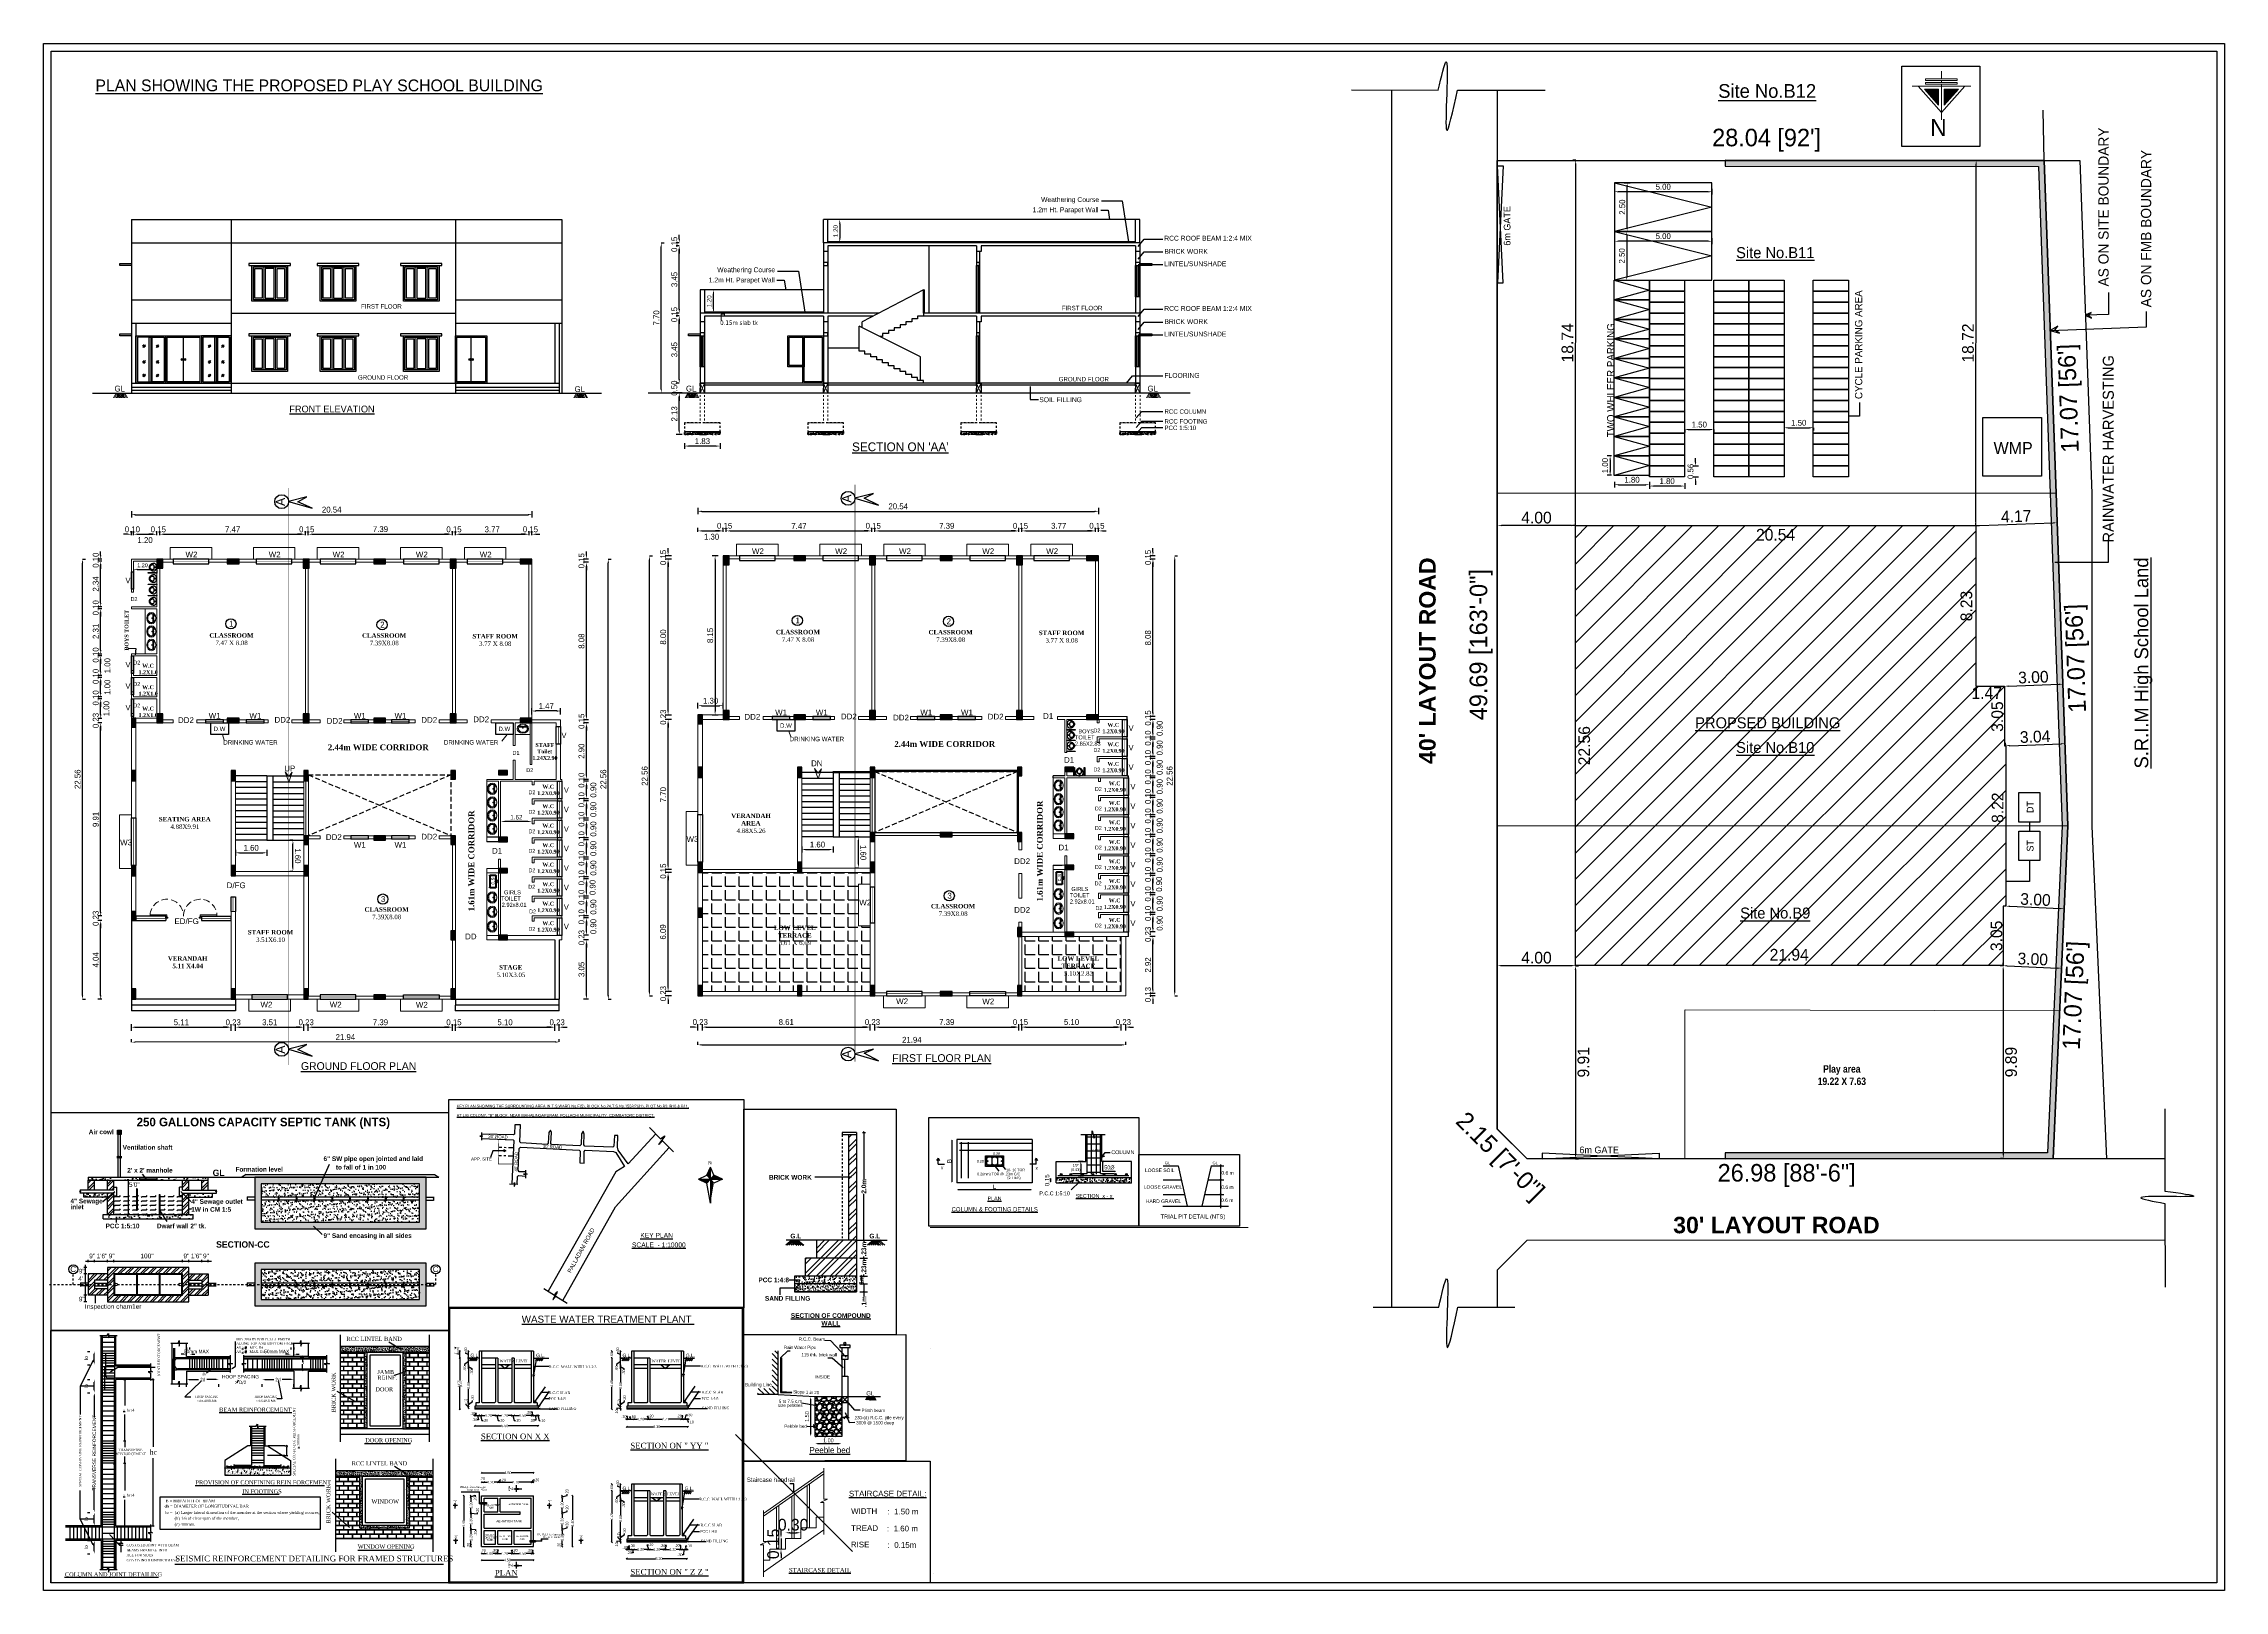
# Model space of a CAD drawing. Header units: metres. Extents: x 605 to 716, y 216 to 296.
import ezdxf
from ezdxf.enums import TextEntityAlignment as Align
from ezdxf.lldxf.tags import DXFTag

# ---------------------------------------------------------------- set-up
doc = ezdxf.new("R2010")
doc.units = ezdxf.units.M
for name, pattern in [('ACAD_ISO04W100', [30, 24, -3, 0, -3]), ('CENTER', [2, 1.25, -0.25, 0.25, -0.25]), ('DASHDOTX2', [50.8, 25.4, -12.7, 0, -12.7]), ('DASHED', [19.05, 12.7, -6.35]), ('HIDDEN', [0.375, 0.25, -0.125])]:
    doc.linetypes.add(name, pattern=pattern)
for name, color, linetype in [('1', 1, 'Continuous'), ('A-ANNO-TEXT01', 255, 'Continuous'), ('AS_AT_SITE', 6, 'Continuous'), ('Boundary', 7, 'Continuous'), ('c2', 10, 'Continuous'), ('column', 7, 'Continuous'), ('CONCRETE', 252, 'Continuous'), ('Dim', 3, 'Continuous'), ('Dimension', 7, 'Continuous'), ('ELEV', 4, 'Continuous'), ('FUR', 33, 'Continuous'), ('HATCH', 32, 'Continuous'), ('HIDDEN', 3, 'HIDDEN'), ('INT-FIXTURE', 251, 'Continuous'), ('Layer3', 156, 'Continuous'), ('LINE', 7, 'Continuous'), ('PLINTH BEAM', 7, 'Continuous'), ('STAIRS', 6, 'Continuous'), ('tex', 4, 'Continuous'), ('TEXT', 7, 'Continuous'), ('TEXT 1', 7, 'Continuous'), ('TEXT-SF', 3, 'Continuous'), ('TPLATE', 7, 'Continuous'), ('Window', 7, 'Continuous')]:
    doc.layers.add(name, color=color, linetype=linetype)
for name, color, linetype, lineweight in [('col fill', 251, 'Continuous', 0), ('DOOR', 10, 'Continuous', 5), ('Elevation', 5, 'Continuous', 20), ('FURNITURE', 252, 'Continuous', 5), ('grid', 8, 'Continuous', 13), ('JOINERY', 224, 'Continuous', 30), ('Readymade Objects & Text', 7, 'Continuous', 40), ('sunshade', 31, 'Continuous', 15), ('wall', 2, 'Continuous', 18)]:
    doc.layers.add(name, color=color, linetype=linetype, lineweight=lineweight)
doc.styles.add('bold', font='GOTHICB.TTF')
doc.styles.add('BOUND1', font='times.ttf')
doc.styles.add('HANDWRITE', font='ARIALN.TTF')
doc.styles.add('ku-plan', font='stylu.ttf')
doc.styles.add('outer', font='BKANT.TTF')
doc.styles.add('r', font='tahoma.ttf')
doc.styles.add('ram', font='romai___.ttf')
doc.styles.add('regular', font='arial.ttf')
doc.styles.add('ROMANC', font='romanc__.ttf')
doc.styles.add('ROMANTIC', font='romantic.ttf', dxfattribs={"width": 0.8})
doc.styles.get("Standard").update_dxf_attribs({"font": 'arial.ttf'})
doc.styles.add('text', font='arial.ttf')
doc.styles.add('TIMES', font='times.ttf', dxfattribs={"height": 9})
doc.styles.add('TITLE', font='arialbd.ttf')
doc.styles.add('V4', font='BKANT.TTF')
tags = doc.linetypes.add('DASHED2', pattern=[0.375, 0.25, -0.125]).pattern_tags.tags
tags[6:7] = [DXFTag(74, 4), DXFTag(75, 0), DXFTag(340, '0'), DXFTag(46, 1.0), DXFTag(50, 0.0), DXFTag(44, 0.0), DXFTag(45, 0.0)]
tags[4:5] = [DXFTag(74, 4), DXFTag(75, 0), DXFTag(340, '0'), DXFTag(46, 1.0), DXFTag(50, 0.0), DXFTag(44, 0.0), DXFTag(45, 0.0)]
doc.dimstyles.new('APP', dxfattribs={"dimscale": 0, "dimtxt": 9, "dimasz": 4.5, "dimexe": 0.18, "dimexo": 0.0625, "dimgap": 2, "dimtad": 0, "dimlfac": 0.0254, "dimzin": 4, "dimdsep": 46, "dimtxsty": 'HANDWRITE', "dimblk1": 'OBLIQUE', "dimblk2": 'OBLIQUE', "dimsah": 1, "dimcen": 0.09, "dimse1": 1, "dimse2": 1, "dimadec": 0, "dimazin": 0, "dimtfac": 1, "dimtmove": 0, "dimatfit": 3, "dimldrblk": 'OBLIQUE', "dimfxl": 0, "dimtolj": 1, "dimtzin": 0, "dimarcsym": 0})
doc.dimstyles.new('Banu', dxfattribs={"dimtxt": 0.23, "dimasz": 0.23, "dimexe": 1, "dimexo": 1, "dimgap": 0.1, "dimtad": 1, "dimtoh": 1, "dimzin": 1, "dimdsep": 46, "dimtxsty": 'outer', "dimcen": 0.15, "dimdle": 1, "dimse1": 1, "dimse2": 1, "dimclrt": 7, "dimadec": 0, "dimazin": 0, "dimtfac": 1, "dimtix": 1, "dimtmove": 0, "dimatfit": 0, "dimfxl": 0, "dimtolj": 1, "dimtzin": 0, "dimarcsym": 0})
doc.dimstyles.new('DC', dxfattribs={"dimtxt": 0.3, "dimasz": 0.2, "dimexe": 0.15, "dimexo": 0.15, "dimgap": 0.1, "dimtad": 1, "dimzin": 1, "dimdsep": 46, "dimtxsty": 'outer', "dimcen": 0.15, "dimdle": 1, "dimclrd": 8, "dimclre": 8, "dimclrt": 7, "dimadec": 0, "dimazin": 0, "dimtfac": 1, "dimtix": 1, "dimtofl": 0, "dimtmove": 2, "dimatfit": 0, "dimfxl": 0, "dimtolj": 1, "dimtzin": 0, "dimarcsym": 0})
doc.dimstyles.new('Meter-1', dxfattribs={"dimscale": 0, "dimtxt": 60, "dimasz": 18, "dimexe": 0.18, "dimexo": 0.0625, "dimgap": 2, "dimtad": 0, "dimlfac": 0.0254, "dimzin": 4, "dimdsep": 46, "dimtxsty": 'bold', "dimblk1": 'OBLIQUE', "dimblk2": 'OBLIQUE', "dimsah": 1, "dimcen": 0.05, "dimclrd": 5, "dimclre": 5, "dimclrt": 6, "dimadec": 0, "dimazin": 0, "dimtfac": 1, "dimtmove": 0, "dimatfit": 3, "dimldrblk": 'OBLIQUE', "dimfxl": 0, "dimtolj": 1, "dimtzin": 0, "dimarcsym": 0})
doc.dimstyles.new('PLAN', dxfattribs={"dimtxt": 9, "dimasz": 6, "dimexe": 6, "dimexo": 24, "dimgap": 3, "dimtad": 0, "dimdec": 1, "dimzin": 0, "dimdsep": 46, "dimlunit": 4, "dimtxsty": 'ku-plan', "dimblk": 'OBLIQUE', "dimcen": 0.09, "dimse1": 1, "dimse2": 1, "dimclrd": 1, "dimclre": 1, "dimclrt": 3, "dimadec": 0, "dimazin": 0, "dimtfac": 1, "dimtdec": 1, "dimtofl": 0, "dimtmove": 2, "dimatfit": 3, "dimldrblk": 'OBLIQUE', "dimfxl": 0, "dimtolj": 1, "dimtzin": 0, "dimarcsym": 0})
doc.dimstyles.get("Standard").update_dxf_attribs({"dimtxt": 0.18, "dimasz": 0.18, "dimexe": 0.18, "dimexo": 0.0625, "dimgap": 0.09, "dimtad": 0, "dimtih": 1, "dimtoh": 1, "dimdec": 4, "dimzin": 0, "dimdsep": 46, "dimtxsty": 'Standard', "dimcen": 0.09, "dimadec": 0, "dimazin": 0, "dimtfac": 1, "dimtdec": 4, "dimtofl": 0, "dimtmove": 0, "dimatfit": 3, "dimfxl": 0, "dimtolj": 1, "dimtzin": 0, "dimarcsym": 0})
pattern_1 = [(45, (-38777.77, -24861.55), (-42.41904, 42.41904), []), (45, (-38749.49, -24861.55), (-42.41904, 42.41904), [])]
pattern_2 = [(37.5, (-38777.767, -24861.547), (-0.755789, 23.117869), [0, -18.2368316, 0, -20.3964564, 0, -19.496613]), (7.5, (-38777.767, -24861.547), (21.233631, 33.85987), [0, -9.838291, 0, -16.437144, 0, -6.298906]), (327.5, (-38792.525, -24861.547), (37.363211, 0.067897), [0, -5.998958, 0, -21.596248, 0, -28.1951015]), (317.5, (-38792.525, -24861.547), (36.067253, 10.530277), [0, -2.999479, 0, -14.15754, 0, -16.197186])]
pattern_3 = [(37.5, (-38777.767, -24861.547), (-2.015437, 61.64765), [0, -48.63155, 0, -54.39055, 0, -51.99097]), (7.5, (-38777.77, -24861.55), (56.62302, 90.29299), [0, -26.23544, 0, -43.832385, 0, -16.79708]), (327.5, (-38817.12, -24861.547), (99.63523, 0.18106), [0, -15.99722, 0, -57.589995, 0, -75.18694]), (317.5, (-38817.12, -24861.55), (96.17934, 28.08074), [0, -7.99861, 0, -37.75344, 0, -43.192496])]

# ---------------------------------------------------------------- blocks, each defined once
blk = doc.blocks.new('*D140')
at = {"layer": 'Defpoints', "color": 0}
for p in [(688.79, 275.87), (690.29, 275.87), (690.29, 275.8)]:
    blk.add_point(p, dxfattribs=at)
at = {"layer": 'Dim', "color": 8, "lineweight": -2}
for p, q in [((688.79, 275.8), (688.79, 275.65)), ((688.99, 275.8), (690.09, 275.8)), ((690.29, 275.8), (690.29, 275.65))]:
    blk.add_line(p, q, dxfattribs=at)
at = {"layer": 'Dim', "color": 8}
for points in [[(688.99, 275.83), (688.99, 275.76), (688.79, 275.8)], [(690.09, 275.83), (690.09, 275.76), (690.29, 275.8)]]:
    blk.add_solid(points, dxfattribs=at)
at = {"layer": 'Dim', "color": 7, "insert": (689.54, 276.05), "char_height": 0.3, "attachment_point": 5, "style": 'outer'}
blk.add_mtext('\\A1;1.50', dxfattribs=at)
blk = doc.blocks.new('*D176')
at = {"layer": 'Defpoints', "color": 0}
for p in [(693.89, 275.89), (695.39, 275.89), (695.39, 275.89)]:
    blk.add_point(p, dxfattribs=at)
at = {"layer": 'Dim', "color": 8, "lineweight": -2}
for p, q in [((693.89, 275.89), (693.89, 275.74)), ((694.09, 275.89), (695.19, 275.89)), ((695.39, 275.89), (695.39, 275.74))]:
    blk.add_line(p, q, dxfattribs=at)
at = {"layer": 'Dim', "color": 8}
for points in [[(694.09, 275.92), (694.09, 275.85), (693.89, 275.89)], [(695.19, 275.92), (695.19, 275.85), (695.39, 275.89)]]:
    blk.add_solid(points, dxfattribs=at)
at = {"layer": 'Dim', "color": 7, "insert": (694.64, 276.14), "char_height": 0.3, "attachment_point": 5, "style": 'outer'}
blk.add_mtext('\\A1;1.50', dxfattribs=at)
blk = doc.blocks.new('*D141')
at = {"layer": 'Defpoints', "color": 0}
for p in [(685.19, 288.45), (685.19, 287.99), (690.19, 288.45)]:
    blk.add_point(p, dxfattribs=at)
at = {"layer": 'Dim', "color": 8, "lineweight": -2}
for p, q in [((685.19, 288.14), (685.19, 287.84)), ((689.99, 287.99), (685.39, 287.99)), ((690.19, 288.14), (690.19, 287.84))]:
    blk.add_line(p, q, dxfattribs=at)
at = {"layer": 'Dim', "color": 8}
for points in [[(685.39, 288.02), (685.39, 287.95), (685.19, 287.99)], [(689.99, 288.02), (689.99, 287.95), (690.19, 287.99)]]:
    blk.add_solid(points, dxfattribs=at)
at = {"layer": 'Dim', "color": 7, "insert": (687.69, 288.24), "char_height": 0.3, "attachment_point": 5, "style": 'outer'}
blk.add_mtext('\\A1;5.00', dxfattribs=at)
blk = doc.blocks.new('*D142')
at = {"layer": 'Defpoints', "color": 0}
for p in [(685.19, 288.45), (685.84, 288.45), (685.19, 285.95)]:
    blk.add_point(p, dxfattribs=at)
at = {"layer": 'Dim', "color": 8, "lineweight": -2}
for p, q in [((685.69, 288.45), (685.99, 288.45)), ((685.84, 286.15), (685.84, 288.25)), ((685.69, 285.95), (685.99, 285.95))]:
    blk.add_line(p, q, dxfattribs=at)
at = {"layer": 'Dim', "color": 8}
for points in [[(685.81, 288.25), (685.87, 288.25), (685.84, 288.45)], [(685.81, 286.15), (685.87, 286.15), (685.84, 285.95)]]:
    blk.add_solid(points, dxfattribs=at)
at = {"layer": 'Dim', "color": 7, "insert": (685.59, 287.2), "char_height": 0.3, "attachment_point": 5, "rotation": 90, "style": 'outer'}
blk.add_mtext('\\A1;2.50', dxfattribs=at)
blk = doc.blocks.new('*D143')
at = {"layer": 'Defpoints', "color": 0}
for p in [(685.19, 285.95), (685.19, 283.45), (685.82, 283.45)]:
    blk.add_point(p, dxfattribs=at)
at = {"layer": 'Dim', "color": 8, "lineweight": -2}
for p, q in [((685.67, 285.95), (685.97, 285.95)), ((685.82, 285.75), (685.82, 283.65)), ((685.67, 283.45), (685.97, 283.45))]:
    blk.add_line(p, q, dxfattribs=at)
at = {"layer": 'Dim', "color": 8}
for points in [[(685.79, 285.75), (685.85, 285.75), (685.82, 285.95)], [(685.79, 283.65), (685.85, 283.65), (685.82, 283.45)]]:
    blk.add_solid(points, dxfattribs=at)
at = {"layer": 'Dim', "color": 7, "insert": (685.57, 284.7), "char_height": 0.3, "attachment_point": 5, "rotation": 90, "style": 'outer'}
blk.add_mtext('\\A1;2.50', dxfattribs=at)
blk = doc.blocks.new('*D144')
at = {"layer": 'Defpoints', "color": 0}
for p in [(685.19, 285.95), (685.19, 285.45), (690.19, 285.95)]:
    blk.add_point(p, dxfattribs=at)
at = {"layer": 'Dim', "color": 8, "lineweight": -2}
for p, q in [((685.19, 285.6), (685.19, 285.3)), ((689.99, 285.45), (685.39, 285.45)), ((690.19, 285.6), (690.19, 285.3))]:
    blk.add_line(p, q, dxfattribs=at)
at = {"layer": 'Dim', "color": 8}
for points in [[(685.39, 285.48), (685.39, 285.42), (685.19, 285.45)], [(689.99, 285.48), (689.99, 285.42), (690.19, 285.45)]]:
    blk.add_solid(points, dxfattribs=at)
at = {"layer": 'Dim', "color": 7, "insert": (687.69, 285.71), "char_height": 0.3, "attachment_point": 5, "style": 'outer'}
blk.add_mtext('\\A1;5.00', dxfattribs=at)
blk = doc.blocks.new('A$C94093e7d')
at = {"layer": 'Dim', "color": 7}
blk.add_lwpolyline([(-2.7, 0.46), (-0.9, 0.46), (-0.9, -0.54), (-2.7, -0.54)], close=True, dxfattribs=at)
blk.add_lwpolyline([(-2.7, 0.46), (-0.9, -0.04), (-2.7, -0.54)], dxfattribs=at)
blk = doc.blocks.new('A$Cceb49713')
at = {"layer": 'col fill'}
for points in [[(-1320.3, 453.6), (-1332.3, 453.6), (-1332.3, 435.6), (-1320.3, 435.6)], [(-1189.8, 453.6), (-1189.8, 444.6), (-1165.8, 444.6), (-1165.8, 453.6)], [(-1024.8, 453.6), (-1036.8, 453.6), (-1036.8, 435.6), (-1024.8, 435.6)], [(-894.3, 453.6), (-894.3, 444.6), (-870.3, 444.6), (-870.3, 453.6)], [(-727.8, 453.6), (-739.8, 453.6), (-739.8, 435.6), (-727.8, 435.6)], [(-598.8, 453.6), (-598.8, 444.6), (-574.8, 444.6), (-574.8, 453.6)], [(-1383.3, 114.6), (-1374.3, 114.6), (-1374.3, 132.6), (-1383.3, 132.6)], [(-1320.3, 141.6), (-1332.3, 141.6), (-1332.3, 123.6), (-1320.3, 123.6)], [(-1189.8, 132.6), (-1189.8, 123.6), (-1165.8, 123.6), (-1165.8, 132.6)], [(-1024.8, 141.6), (-1036.8, 141.6), (-1036.8, 123.6), (-1024.8, 123.6)], [(-894.3, 132.6), (-894.3, 123.6), (-870.3, 123.6), (-870.3, 132.6)], [(-727.8, 141.6), (-739.8, 141.6), (-739.8, 123.6), (-727.8, 123.6)], [(-598.8, 132.6), (-598.8, 123.6), (-574.8, 123.6), (-574.8, 132.6)], [(-1374.3, 27.6), (-1383.3, 27.6), (-1383.3, 6.6), (-1374.3, 6.6)], [(-1173.3, 27.6), (-1182.3, 27.6), (-1182.3, 6.6), (-1173.3, 6.6)], [(-1026.3, 27.6), (-1035.3, 27.6), (-1035.3, 6.6), (-1026.3, 6.6)], [(-738.3, 9.6), (-729.3, 9.6), (-729.3, 27.6), (-738.3, 27.6)], [(-624.3, 18.6), (-624.3, 27.6), (-642.3, 27.6), (-642.3, 18.6)], [(-1035.3, -122.4), (-1026.3, -122.4), (-1026.3, -104.4), (-1035.3, -104.4)], [(-894.3, -104.4), (-894.3, -113.4), (-870.3, -113.4), (-870.3, -104.4)], [(-738.3, -122.4), (-729.3, -122.4), (-729.3, -104.4), (-738.3, -104.4)], [(-624.3, -116.4), (-624.3, -107.4), (-642.3, -107.4), (-642.3, -116.4)], [(-1374.3, -164.4), (-1383.3, -164.4), (-1383.3, -185.4), (-1374.3, -185.4)], [(-1173.3, -164.4), (-1182.3, -164.4), (-1182.3, -185.4), (-1173.3, -185.4)], [(-1026.3, -164.4), (-1035.3, -164.4), (-1035.3, -185.4), (-1026.3, -185.4)], [(-624.3, -179.4), (-624.3, -170.4), (-642.3, -170.4), (-642.3, -179.4)], [(-1383.3, -275.4), (-1374.3, -275.4), (-1374.3, -257.4), (-1383.3, -257.4)], [(-738.3, -314.4), (-729.3, -314.4), (-729.3, -296.4), (-738.3, -296.4)], [(-624.3, -314.4), (-624.3, -305.4), (-642.3, -305.4), (-642.3, -314.4)], [(-1374.3, -413.4), (-1383.3, -413.4), (-1383.3, -434.4), (-1374.3, -434.4)], [(-1173.3, -413.4), (-1182.3, -413.4), (-1182.3, -434.4), (-1173.3, -434.4)], [(-1026.3, -413.4), (-1035.3, -413.4), (-1035.3, -434.4), (-1026.3, -434.4)], [(-894.3, -425.4), (-894.3, -434.4), (-870.3, -434.4), (-870.3, -425.4)], [(-729.3, -413.4), (-738.3, -413.4), (-738.3, -434.4), (-729.3, -434.4)]]:
    blk.add_hatch(color=256, dxfattribs=at).paths.add_polyline_path(points)
at = {"layer": 'column'}
for p, q in [((-1374.3, 132.6), (-1383.3, 132.6)), ((-1383.3, 132.6), (-1383.3, 114.6)), ((-1374.3, 114.6), (-1374.3, 132.6)), ((-1320.3, 141.6), (-1332.3, 141.6)), ((-1332.3, 141.6), (-1332.3, 123.6)), ((-1320.3, 123.6), (-1320.3, 141.6)), ((-1383.3, 114.6), (-1374.3, 114.6)), ((-1332.3, 123.6), (-1320.3, 123.6)), ((-1026.3, -104.4), (-1035.3, -104.4)), ((-1035.3, -104.4), (-1035.3, -122.4)), ((-1035.3, -122.4), (-1026.3, -122.4)), ((-1026.3, -122.4), (-1026.3, -104.4)), ((-1026.3, -164.4), (-1035.3, -164.4)), ((-1035.3, -164.4), (-1035.3, -185.4)), ((-1026.3, -185.4), (-1026.3, -164.4)), ((-1035.3, -185.4), (-1026.3, -185.4))]:
    blk.add_line(p, q, dxfattribs=at)
for points in [[(-1320.3, 453.6), (-1332.3, 453.6), (-1332.3, 435.6), (-1320.3, 435.6)], [(-1189.8, 453.6), (-1189.8, 444.6), (-1165.8, 444.6), (-1165.8, 453.6)], [(-1024.8, 453.6), (-1036.8, 453.6), (-1036.8, 435.6), (-1024.8, 435.6)], [(-894.3, 453.6), (-894.3, 444.6), (-870.3, 444.6), (-870.3, 453.6)], [(-727.8, 453.6), (-739.8, 453.6), (-739.8, 435.6), (-727.8, 435.6)], [(-598.8, 453.6), (-598.8, 444.6), (-574.8, 444.6), (-574.8, 453.6)], [(-1189.8, 132.6), (-1189.8, 123.6), (-1165.8, 123.6), (-1165.8, 132.6)], [(-1024.8, 141.6), (-1036.8, 141.6), (-1036.8, 123.6), (-1024.8, 123.6)], [(-894.3, 132.6), (-894.3, 123.6), (-870.3, 123.6), (-870.3, 132.6)], [(-727.8, 141.6), (-739.8, 141.6), (-739.8, 123.6), (-727.8, 123.6)], [(-598.8, 132.6), (-598.8, 123.6), (-574.8, 123.6), (-574.8, 132.6)], [(-1374.3, 27.6), (-1383.3, 27.6), (-1383.3, 6.6), (-1374.3, 6.6)], [(-1173.3, 27.6), (-1182.3, 27.6), (-1182.3, 6.6), (-1173.3, 6.6)], [(-1026.3, 27.6), (-1035.3, 27.6), (-1035.3, 6.6), (-1026.3, 6.6)], [(-738.3, 9.6), (-729.3, 9.6), (-729.3, 27.6), (-738.3, 27.6)], [(-624.3, 18.6), (-624.3, 27.6), (-642.3, 27.6), (-642.3, 18.6)], [(-894.3, -104.4), (-894.3, -113.4), (-870.3, -113.4), (-870.3, -104.4)], [(-738.3, -122.4), (-729.3, -122.4), (-729.3, -104.4), (-738.3, -104.4)], [(-624.3, -116.4), (-624.3, -107.4), (-642.3, -107.4), (-642.3, -116.4)], [(-1374.3, -164.4), (-1383.3, -164.4), (-1383.3, -185.4), (-1374.3, -185.4)], [(-1173.3, -164.4), (-1182.3, -164.4), (-1182.3, -185.4), (-1173.3, -185.4)], [(-624.3, -179.4), (-624.3, -170.4), (-642.3, -170.4), (-642.3, -179.4)], [(-1383.3, -275.4), (-1374.3, -275.4), (-1374.3, -257.4), (-1383.3, -257.4)], [(-738.3, -314.4), (-729.3, -314.4), (-729.3, -296.4), (-738.3, -296.4)], [(-624.3, -314.4), (-624.3, -305.4), (-642.3, -305.4), (-642.3, -314.4)], [(-1374.3, -413.4), (-1383.3, -413.4), (-1383.3, -434.4), (-1374.3, -434.4)], [(-1173.3, -413.4), (-1182.3, -413.4), (-1182.3, -434.4), (-1173.3, -434.4)], [(-1026.3, -413.4), (-1035.3, -413.4), (-1035.3, -434.4), (-1026.3, -434.4)], [(-894.3, -425.4), (-894.3, -434.4), (-870.3, -434.4), (-870.3, -425.4)], [(-729.3, -413.4), (-738.3, -413.4), (-738.3, -434.4), (-729.3, -434.4)]]:
    blk.add_lwpolyline(points, close=True, dxfattribs=at)
blk = doc.blocks.new('*D145')
at = {"layer": 'Defpoints', "color": 0}
for p in [(617.42, 254.74), (617.56, 254.74), (617.56, 253.14)]:
    blk.add_point(p, dxfattribs=at)
at = {"layer": 'Dim', "color": 8, "lineweight": -2}
for p, q in [((617.42, 254.74), (617.27, 254.74)), ((617.42, 253.34), (617.42, 254.54)), ((617.42, 253.14), (617.27, 253.14))]:
    blk.add_line(p, q, dxfattribs=at)
at = {"layer": 'Dim', "color": 8}
for points in [[(617.45, 254.54), (617.39, 254.54), (617.42, 254.74)], [(617.45, 253.34), (617.39, 253.34), (617.42, 253.14)]]:
    blk.add_solid(points, dxfattribs=at)
at = {"layer": 'Dim', "color": 7, "insert": (617.67, 253.94), "char_height": 0.3, "attachment_point": 5, "rotation": 270.0072, "style": 'outer'}
blk.add_mtext('\\A1;1.60', dxfattribs=at)
blk = doc.blocks.new('*D146')
at = {"layer": 'Defpoints', "color": 0}
for p in [(614.48, 254.74), (616.08, 254.74), (616.08, 254.1)]:
    blk.add_point(p, dxfattribs=at)
at = {"layer": 'Dim', "color": 8, "lineweight": -2}
for p, q in [((614.48, 254.25), (614.48, 253.95)), ((614.68, 254.1), (615.88, 254.1)), ((616.08, 254.25), (616.08, 253.95))]:
    blk.add_line(p, q, dxfattribs=at)
at = {"layer": 'Dim', "color": 8}
for points in [[(614.68, 254.13), (614.68, 254.06), (614.48, 254.1)], [(615.88, 254.13), (615.88, 254.06), (616.08, 254.1)]]:
    blk.add_solid(points, dxfattribs=at)
at = {"layer": 'Dim', "color": 7, "insert": (615.28, 254.35), "char_height": 0.3, "attachment_point": 5, "style": 'outer'}
blk.add_mtext('\\A1;1.60', dxfattribs=at)
blk = doc.blocks.new('A$C3C3A5F80')
at = {"layer": 'DOOR', "lineweight": 13}
for points in [[(0, 0), (0, -22.5), (1.5, -22.5), (1.5, 0)], [(0, -90.1), (0, -67.6), (1.5, -67.6), (1.5, -90.1)]]:
    blk.add_lwpolyline(points, close=True, dxfattribs=at)
for points in [[(1.5, -22.5), (1.5, -21), (4.4, -21), (4.4, -24), (3, -24), (3, -22.5), (1.5, -22.5)], [(1.5, -67.6), (1.5, -69), (4.4, -69), (4.4, -66.1), (3, -66.1), (3, -67.6), (1.5, -67.6)]]:
    blk.add_lwpolyline(points, dxfattribs=at)
at = {"layer": 'DOOR', "linetype": 'DASHED', "lineweight": 13, "ltscale": 0.7}
for centre, start, end in [((1.4, -22.5), 93.4437, 270.3244), ((1.4, -67.6), 89.6756, 266.5563)]:
    blk.add_arc(centre, 22.5, start, end, dxfattribs=at)
blk = doc.blocks.new('ggfff')
at = {"layer": 'FURNITURE'}
for p, q in [((-3, 3.3), (-20.1, 3.3)), ((-19.6, 3.9), (-19.5, 4)), ((-19.6, 3.8), (-19.6, 3.9)), ((-19.5, 3.7), (-19.6, 3.8)), ((-19.6, 3.8), (-19.6, 3.8)), ((-19.5, 4.1), (-19.4, 4.2)), ((-19.5, 4), (-19.5, 4.1)), ((-19.4, 3.7), (-19.5, 3.7)), ((-19.4, 4.2), (-19.3, 4.4)), ((-19.3, 3.7), (-19.4, 3.7)), ((-19.3, 4.4), (-19.2, 4.5)), ((-19.2, 3.7), (-19.3, 3.7)), ((-19.2, 4.5), (-19.1, 4.6)), ((-19, 3.7), (-19.2, 3.7)), ((-19.1, 4.6), (-19, 4.7)), ((-19, 4.7), (-18.9, 4.8)), ((-19, 4.7), (-19, 4.7)), ((-18.9, 3.7), (-19, 3.7)), ((-18.9, 4.8), (-18.8, 4.9)), ((-18.7, 3.7), (-18.9, 3.7)), ((-18.8, 4.9), (-18.7, 5)), ((-18.8, 4.9), (-18.8, 4.9)), ((-18.7, 5), (-18.6, 5.1)), ((-18.7, 5), (-18.7, 5)), ((-18.5, 3.8), (-18.7, 3.7)), ((-18.6, 5.1), (-18.5, 5.1)), ((-18.5, 5.1), (-18.4, 5.1)), ((-18.4, 3.8), (-18.5, 3.8)), ((-18.4, 5.1), (-18.4, 5.2)), ((-18.4, 5.2), (-18.3, 5.2)), ((-18.3, 3.8), (-18.4, 3.8)), ((-18.3, 5.2), (-18.2, 5.2)), ((-18.1, 3.8), (-18.3, 3.8)), ((-18.2, 5.2), (-18.1, 5.3)), ((-18.1, 5.3), (-18, 5.3)), ((-18, 3.8), (-18.1, 3.8)), ((-18, 5.3), (-17.9, 5.3)), ((-17.9, 3.9), (-18, 3.8)), ((-17.9, 5.3), (-17.8, 5.4)), ((-17.8, 3.9), (-17.9, 3.9)), ((-17.8, 5.4), (-17.7, 5.4)), ((-17.7, 3.9), (-17.8, 3.9)), ((-17.7, 5.4), (-17.6, 5.4)), ((-17.6, 3.9), (-17.7, 3.9)), ((-17.6, 5.4), (-17.5, 5.5)), ((-17.5, 3.9), (-17.6, 3.9)), ((-17.5, 5.5), (-17.4, 5.5)), ((-17.4, 3.8), (-17.5, 3.9)), ((-17.4, 5.5), (-17.3, 5.5)), ((-17.3, 3.8), (-17.4, 3.8)), ((-17.4, 3.8), (-17.4, 3.8)), ((-17.3, 5.5), (-17.2, 5.6)), ((-17.2, 3.8), (-17.3, 3.8)), ((-17.2, 5.6), (-17.1, 5.6)), ((-17.1, 3.8), (-17.2, 3.8)), ((-17.1, 5.6), (-17, 5.6)), ((-17, 3.8), (-17.1, 3.8)), ((-17, 5.6), (-16.9, 5.7)), ((-17, 5.6), (-17, 5.6)), ((-16.9, 3.8), (-17, 3.8)), ((-16.9, 5.7), (-16.8, 5.7)), ((-16.8, 3.7), (-16.9, 3.8)), ((-16.8, 5.7), (-16.7, 5.7)), ((-16.7, 3.7), (-16.8, 3.7)), ((-16.7, 5.7), (-16.6, 5.7)), ((-16.6, 3.7), (-16.7, 3.7)), ((-16.6, 5.7), (-16.5, 5.7)), ((-16.5, 3.7), (-16.6, 3.7)), ((-16.5, 5.7), (-16.4, 5.7)), ((-16.3, 3.7), (-16.5, 3.7)), ((-16.4, 5.7), (-16.3, 5.7)), ((-16.3, 5.7), (-16.2, 5.7)), ((-16.2, 3.7), (-16.3, 3.7)), ((-16.2, 5.7), (-16.1, 5.7)), ((-16, 3.7), (-16.2, 3.7)), ((-16.1, 5.7), (-16, 5.7)), ((-16, 5.7), (-15.9, 5.7)), ((-15.9, 3.7), (-16, 3.7)), ((-15.9, 5.7), (-15.8, 5.7)), ((-15.8, 3.6), (-15.9, 3.7)), ((-15.8, 5.7), (-15.6, 5.7)), ((-15.6, 3.6), (-15.8, 3.6)), ((-15.6, 5.7), (-15.5, 5.6)), ((-15.5, 3.6), (-15.6, 3.6)), ((-15.5, 5.6), (-15.4, 5.6)), ((-15.4, 3.6), (-15.5, 3.6)), ((-15.4, 5.6), (-15.2, 5.6)), ((-15.3, 3.6), (-15.4, 3.6)), ((-15.2, 3.6), (-15.3, 3.6)), ((-15.2, 5.6), (-15.1, 5.5)), ((-15, 3.6), (-15.2, 3.6)), ((-15.1, 5.5), (-15, 5.5)), ((-15, 5.5), (-14.9, 5.4)), ((-14.9, 3.6), (-15, 3.6)), ((-14.9, 5.4), (-14.7, 5.4)), ((-14.8, 3.7), (-14.9, 3.6)), ((-14.7, 3.7), (-14.8, 3.7)), ((-14.7, 5.4), (-14.6, 5.3)), ((-14.6, 3.7), (-14.7, 3.7)), ((-14.6, 5.3), (-14.5, 5.2)), ((-14.5, 3.8), (-14.6, 3.7)), ((-14.5, 5.2), (-14.4, 5.2)), ((-14.4, 3.9), (-14.5, 3.8)), ((-14.5, 3.8), (-14.5, 3.8)), ((-14.4, 5.2), (-14.3, 5.1)), ((-14.3, 3.9), (-14.4, 3.9)), ((-14.3, 5.1), (-14.3, 5)), ((-14.3, 5), (-14.2, 4.9)), ((-14.2, 3.9), (-14.3, 3.9)), ((-14.3, 3.9), (-14.3, 3.9)), ((-14.2, 4.9), (-14.2, 4.8)), ((-14.2, 4.8), (-14.1, 4.7)), ((-14.1, 4), (-14.2, 4)), ((-14.2, 4), (-14.2, 3.9)), ((-14.1, 4.7), (-14.1, 4.7)), ((-14.1, 4.7), (-14.1, 4.6)), ((-14.1, 4.6), (-14.1, 4.5)), ((-14.1, 4.5), (-14, 4.4)), ((-14, 4.2), (-14.1, 4.1)), ((-14.1, 4.1), (-14.1, 4.1)), ((-14.1, 4.1), (-14.1, 4)), ((-14.1, 4), (-14.1, 4)), ((-14.1, 4), (-14.1, 4)), ((-14.1, 4), (-14.1, 4)), ((-14.1, 4), (-14.1, 4)), ((-14, 4.4), (-14, 4.3)), ((-14, 4.3), (-14, 4.3)), ((-14, 4.3), (-14, 4.2)), ((-14, 4.2), (-14, 4.2)), ((-9, 4.5), (-9.1, 4.4)), ((-9.1, 4.4), (-9.1, 4.3)), ((-9.1, 4.3), (-9.1, 4.3)), ((-9.1, 4.3), (-9.1, 4.2)), ((-9.1, 4.2), (-9.1, 4.2)), ((-9.1, 4.2), (-9, 4.1)), ((-8.9, 4.8), (-9, 4.7)), ((-9, 4.7), (-9, 4.7)), ((-9, 4.7), (-9, 4.6)), ((-9, 4.6), (-9, 4.5)), ((-9, 4.1), (-9, 4.1)), ((-9, 4.1), (-9, 4)), ((-9, 4), (-9, 4)), ((-9, 4), (-9, 4)), ((-9, 4), (-9, 4)), ((-9, 4), (-9, 4)), ((-9, 4), (-8.9, 4)), ((-8.8, 5), (-8.9, 4.9)), ((-8.9, 4.9), (-8.9, 4.8)), ((-8.9, 4), (-8.9, 3.9)), ((-8.9, 3.9), (-8.8, 3.9)), ((-8.7, 5.2), (-8.8, 5.1)), ((-8.8, 5.1), (-8.8, 5)), ((-8.8, 3.9), (-8.8, 3.9)), ((-8.8, 3.9), (-8.7, 3.8)), ((-8.6, 5.2), (-8.7, 5.2)), ((-8.7, 3.8), (-8.6, 3.8)), ((-8.5, 5.3), (-8.6, 5.2)), ((-8.6, 3.8), (-8.6, 3.8)), ((-8.6, 3.8), (-8.5, 3.7)), ((-8.4, 5.4), (-8.5, 5.3)), ((-8.5, 3.7), (-8.4, 3.7)), ((-8.2, 5.4), (-8.4, 5.4)), ((-8.4, 3.7), (-8.3, 3.7)), ((-8.3, 3.7), (-8.2, 3.6)), ((-8.1, 5.5), (-8.2, 5.4)), ((-8.2, 3.6), (-8.1, 3.6)), ((-8, 5.5), (-8.1, 5.5)), ((-8.1, 3.6), (-7.9, 3.6)), ((-7.8, 5.6), (-8, 5.5)), ((-7.9, 3.6), (-7.8, 3.6)), ((-7.7, 5.6), (-7.8, 5.6)), ((-7.8, 3.6), (-7.7, 3.6)), ((-7.6, 5.6), (-7.7, 5.6)), ((-7.7, 3.6), (-7.6, 3.6)), ((-7.5, 5.7), (-7.6, 5.6)), ((-7.6, 3.6), (-7.5, 3.6)), ((-7.3, 5.7), (-7.5, 5.7)), ((-7.5, 3.6), (-7.3, 3.6)), ((-7.2, 5.7), (-7.3, 5.7)), ((-7.3, 3.6), (-7.2, 3.6)), ((-7.1, 5.7), (-7.2, 5.7)), ((-7.2, 3.6), (-7.1, 3.7)), ((-7, 5.7), (-7.1, 5.7)), ((-7.1, 3.7), (-6.9, 3.7)), ((-6.9, 5.7), (-7, 5.7)), ((-6.8, 5.7), (-6.9, 5.7)), ((-6.9, 3.7), (-6.8, 3.7)), ((-6.7, 5.7), (-6.8, 5.7)), ((-6.8, 3.7), (-6.6, 3.7)), ((-6.6, 5.7), (-6.7, 5.7)), ((-6.5, 5.7), (-6.6, 5.7)), ((-6.6, 3.7), (-6.5, 3.7)), ((-6.4, 5.7), (-6.5, 5.7)), ((-6.5, 3.7), (-6.4, 3.7)), ((-6.3, 5.7), (-6.4, 5.7)), ((-6.4, 3.7), (-6.3, 3.7)), ((-6.2, 5.6), (-6.3, 5.7)), ((-6.3, 3.7), (-6.2, 3.8)), ((-6.1, 5.6), (-6.2, 5.6)), ((-6.2, 3.8), (-6.1, 3.8)), ((-6, 5.6), (-6.1, 5.6)), ((-6.1, 5.6), (-6.1, 5.6)), ((-6.1, 3.8), (-6, 3.8)), ((-5.9, 5.5), (-6, 5.6)), ((-6, 3.8), (-5.9, 3.8)), ((-5.8, 5.5), (-5.9, 5.5)), ((-5.9, 3.8), (-5.8, 3.8)), ((-5.7, 5.5), (-5.8, 5.5)), ((-5.8, 3.8), (-5.7, 3.8)), ((-5.6, 5.5), (-5.7, 5.5)), ((-5.7, 3.8), (-5.7, 3.8)), ((-5.7, 3.8), (-5.6, 3.8)), ((-5.5, 5.4), (-5.6, 5.5)), ((-5.6, 3.8), (-5.5, 3.8)), ((-5.4, 5.4), (-5.5, 5.4)), ((-5.5, 3.8), (-5.4, 3.8)), ((-5.3, 5.4), (-5.4, 5.4)), ((-5.4, 3.8), (-5.3, 3.8)), ((-5.2, 5.3), (-5.3, 5.4)), ((-5.3, 3.8), (-5.2, 3.8)), ((-5.1, 5.3), (-5.2, 5.3)), ((-5.2, 3.8), (-5.1, 3.8)), ((-5, 5.3), (-5.1, 5.3)), ((-5.1, 3.8), (-5, 3.8)), ((-4.9, 5.2), (-5, 5.3)), ((-5, 3.8), (-4.8, 3.8)), ((-4.8, 5.2), (-4.9, 5.2)), ((-4.7, 5.2), (-4.8, 5.2)), ((-4.8, 3.8), (-4.7, 3.8)), ((-4.7, 5.1), (-4.7, 5.2)), ((-4.6, 5.1), (-4.7, 5.1)), ((-4.7, 3.8), (-4.6, 3.8)), ((-4.5, 5.1), (-4.6, 5.1)), ((-4.6, 3.8), (-4.4, 3.7)), ((-4.4, 5), (-4.5, 5.1)), ((-4.3, 4.9), (-4.4, 5)), ((-4.4, 5), (-4.4, 5)), ((-4.4, 3.7), (-4.2, 3.7)), ((-4.2, 4.8), (-4.3, 4.9)), ((-4.3, 4.9), (-4.3, 4.9)), ((-4.1, 4.7), (-4.2, 4.8)), ((-4.2, 3.7), (-4.1, 3.7)), ((-4.1, 4.6), (-4.1, 4.7)), ((-4, 4.6), (-4.1, 4.6)), ((-4.1, 3.7), (-3.9, 3.7)), ((-3.9, 4.4), (-4, 4.6)), ((-3.8, 4.3), (-3.9, 4.4)), ((-3.9, 3.7), (-3.8, 3.7)), ((-3.7, 4.2), (-3.8, 4.3)), ((-3.8, 3.7), (-3.7, 3.7)), ((-3.6, 4.1), (-3.7, 4.2)), ((-3.7, 3.7), (-3.6, 3.7)), ((-3.6, 4), (-3.6, 4.1)), ((-3.5, 3.9), (-3.6, 4)), ((-3.6, 3.7), (-3.5, 3.7)), ((-3.5, 3.8), (-3.5, 3.9)), ((-3.5, 3.7), (-3.5, 3.8))]:
    blk.add_line(p, q, dxfattribs=at)
for centre, major_axis, start_param, end_param in [((-11.6, 0), (-11.6, 0), 1.570796326795124, 7.853981633974709), ((-11.6, 0), (-9.45, 0), -0.449035, 3.588281), ((-11.6, 0), (-8.95, 0), -0.47649, 3.615737), ((-11.5, 4.4), (-0.84, 0), 1.570796326793424, 7.853981633973008), ((-11.6, 1.6), (-0.84, 0), 3.141593, 9.424778)]:
    blk.add_ellipse(centre, major_axis=major_axis, ratio=0.8, start_param=start_param, end_param=end_param, dxfattribs=at)
blk = doc.blocks.new('A$C53AC5074')
at = {"color": 8}
for p, q in [((-0.83, -0.07), (-0.83, 0.26)), ((-0.8, 0.3), (-0.13, 0.3)), ((-0.09, 0.26), (-0.09, -0.07)), ((-0.49, -0.11), (-0.8, -0.11)), ((-0.46, -0.04), (-0.49, -0.04)), ((-0.49, -0.07), (-0.49, -0.04)), ((-0.49, -0.11), (-0.49, -0.07)), ((-0.49, -0.14), (-0.49, -0.11)), ((-0.46, -0.14), (-0.49, -0.14)), ((-0.46, -0.07), (-0.46, -0.04)), ((-0.46, -0.11), (-0.46, -0.07)), ((-0.13, -0.11), (-0.46, -0.11)), ((-0.46, -0.14), (-0.46, -0.11))]:
    blk.add_line(p, q, dxfattribs=at)
blk.add_lwpolyline([(-0.49, -0.07), (-0.78, -0.07, -0.414214), (-0.8, -0.04), (-0.8, 0.24, -0.414214), (-0.78, 0.26), (-0.15, 0.26, -0.414214), (-0.13, 0.24), (-0.13, -0.04, -0.414214), (-0.15, -0.07), (-0.46, -0.07)], format="xyb", dxfattribs=at)
for centre in [(-0.53, -0.14), (-0.43, -0.14)]:
    blk.add_circle(centre, 0.0258, dxfattribs=at)
for centre, start, end in [((-0.8, 0.26), 90, 180), ((-0.13, 0.26), 0, 90), ((-0.8, -0.07), 180, 270), ((-0.13, -0.07), 270, 0)]:
    blk.add_arc(centre, 0.0355, start, end, dxfattribs=at)
blk = doc.blocks.new('URINAL1')
at = {"color": 32, "ltscale": 0.25}
for points in [[(-7.6, 6.5), (-8.4, 6.3), (-9.2, 6), (-9.8, 5.7), (-10.5, 5.4), (-11.1, 5), (-11.6, 4.7), (-12.2, 4.2), (-12.7, 3.8), (-13.2, 3.3), (-13.6, 2.8), (-14, 2.2), (-14.4, 1.6), (-14.7, 1.1), (-14.9, 0.5), (-15.1, -0.1), (-15.1, -0.8), (-15.1, -1.4), (-14.9, -2), (-14.7, -2.6), (-14.4, -3.2), (-14, -3.7), (-13.6, -4.3), (-13.2, -4.8), (-12.7, -5.3), (-12.2, -5.7), (-11.6, -6.2), (-11.1, -6.6), (-10.5, -6.9), (-9.8, -7.2), (-9.2, -7.5), (-8.4, -7.8), (-7.6, -8), (-6.8, -8.2), (-5.9, -8.3), (-5, -8.3), (-4.1, -8.3), (-3.2, -8), (-2.4, -7.6), (-1.7, -7), (-1.1, -6.1), (-0.6, -5), (-0.2, -3.7), (0, -2.3), (0, -0.8), (0, 0.8), (-0.2, 2.2), (-0.6, 3.5), (-1.1, 4.6), (-1.7, 5.5), (-2.4, 6.1), (-3.2, 6.5), (-4.1, 6.8), (-5, 6.8), (-5.9, 6.8), (-6.8, 6.7)], [(-9.2, 3.6), (-9.7, 3.5), (-10.1, 3.3), (-10.5, 3.1), (-10.9, 2.9), (-11.3, 2.7), (-11.6, 2.5), (-11.9, 2.2), (-12.2, 2), (-12.5, 1.7), (-12.8, 1.4), (-13, 1), (-13.3, 0.7), (-13.4, 0.3), (-13.6, 0), (-13.7, -0.4), (-13.7, -0.8), (-13.7, -1.1), (-13.6, -1.5), (-13.4, -1.8), (-13.3, -2.2), (-13, -2.5), (-12.8, -2.9), (-12.5, -3.2), (-12.2, -3.5), (-11.9, -3.7), (-11.6, -4), (-11.3, -4.2), (-10.9, -4.4), (-10.5, -4.6), (-10.1, -4.8), (-9.7, -5), (-9.2, -5.1), (-8.7, -5.2), (-8.1, -5.3), (-7.6, -5.3), (-7, -5.3), (-6.5, -5.1), (-6, -4.9), (-5.6, -4.5), (-5.2, -4), (-5, -3.3), (-4.8, -2.5), (-4.6, -1.7), (-4.6, -0.8), (-4.6, 0.2), (-4.8, 1), (-5, 1.8), (-5.2, 2.5), (-5.6, 3), (-6, 3.4), (-6.5, 3.6), (-7, 3.7), (-7.6, 3.8), (-8.1, 3.8), (-8.7, 3.7)]]:
    blk.add_lwpolyline(points, close=True, dxfattribs=at)
blk.add_circle((-2.2, -0.8), 0.95, dxfattribs=at)
blk = doc.blocks.new('*D16')
at = {"layer": 'Defpoints', "color": 0}
for p in [(609.24, 268.72), (610.44, 268.72), (610.44, 268.63)]:
    blk.add_point(p, dxfattribs=at)
at = {"layer": 'Dim', "color": 8, "lineweight": -2}
for p, q in [((609.24, 268.63), (609.24, 268.48)), ((609.44, 268.63), (610.24, 268.63)), ((610.44, 268.63), (610.44, 268.48))]:
    blk.add_line(p, q, dxfattribs=at)
at = {"layer": 'Dim', "color": 8}
for points in [[(609.44, 268.66), (609.44, 268.6), (609.24, 268.63)], [(610.24, 268.66), (610.24, 268.6), (610.44, 268.63)]]:
    blk.add_solid(points, dxfattribs=at)
at = {"layer": 'Dim', "color": 7, "insert": (609.71, 268.84), "char_height": 0.2, "attachment_point": 5, "style": 'outer'}
blk.add_mtext('\\A1;1.20', dxfattribs=at)
blk = doc.blocks.new('*D147')
at = {"layer": 'Defpoints', "color": 0}
for p in [(628.07, 255.87), (628.07, 255.71), (629.69, 255.87)]:
    blk.add_point(p, dxfattribs=at)
at = {"layer": 'Dim', "color": 0, "lineweight": -2}
blk.add_line((629.46, 255.71), (628.3, 255.71), dxfattribs=at)
at = {"layer": 'Dim', "color": 0}
for points in [[(628.3, 255.74), (628.3, 255.67), (628.07, 255.71)], [(629.46, 255.74), (629.46, 255.67), (629.69, 255.71)]]:
    blk.add_solid(points, dxfattribs=at)
at = {"layer": 'Dim', "color": 7, "insert": (628.88, 255.92), "char_height": 0.23, "attachment_point": 5, "style": 'outer'}
blk.add_mtext('\\A1;1.62', dxfattribs=at)
blk = doc.blocks.new('*D17')
at = {"layer": 'Defpoints', "color": 0}
for p in [(607.56, 250.63), (607.77, 250.63), (607.77, 246.59)]:
    blk.add_point(p, dxfattribs=at)
at = {"layer": 'Dim', "color": 8, "lineweight": -2}
for p, q in [((607.62, 250.63), (607.41, 250.63)), ((607.56, 246.79), (607.56, 250.43)), ((607.62, 246.59), (607.41, 246.59))]:
    blk.add_line(p, q, dxfattribs=at)
at = {"layer": 'Dim', "color": 8}
for points in [[(607.53, 250.43), (607.6, 250.43), (607.56, 250.63)], [(607.53, 246.79), (607.6, 246.79), (607.56, 246.59)]]:
    blk.add_solid(points, dxfattribs=at)
at = {"layer": 'Dim', "color": 7, "insert": (607.31, 248.61), "char_height": 0.3, "attachment_point": 5, "rotation": 90, "style": 'outer'}
blk.add_mtext('\\A1;4.04', dxfattribs=at)
blk = doc.blocks.new('*D18')
at = {"layer": 'Defpoints', "color": 0}
for p in [(607.56, 250.86), (607.77, 250.86), (607.77, 250.63)]:
    blk.add_point(p, dxfattribs=at)
at = {"layer": 'Dim', "color": 8, "lineweight": -2}
for p, q in [((607.62, 250.86), (607.41, 250.86)), ((607.62, 250.63), (607.41, 250.63)), ((607.56, 251.06), (607.56, 251.26)), ((607.56, 250.43), (607.56, 250.23))]:
    blk.add_line(p, q, dxfattribs=at)
at = {"layer": 'Dim', "color": 8}
for points in [[(607.53, 251.06), (607.6, 251.06), (607.56, 250.86)], [(607.53, 250.43), (607.6, 250.43), (607.56, 250.63)]]:
    blk.add_solid(points, dxfattribs=at)
at = {"layer": 'Dim', "color": 7, "insert": (607.31, 250.74), "char_height": 0.3, "attachment_point": 5, "rotation": 90, "style": 'outer'}
blk.add_mtext('\\A1;0.23', dxfattribs=at)
blk = doc.blocks.new('*D19')
at = {"layer": 'Defpoints', "color": 0}
for p in [(607.56, 260.76), (607.77, 260.76), (607.77, 250.86)]:
    blk.add_point(p, dxfattribs=at)
at = {"layer": 'Dim', "color": 8, "lineweight": -2}
for p, q in [((607.62, 260.76), (607.41, 260.76)), ((607.56, 251.06), (607.56, 260.56)), ((607.62, 250.86), (607.41, 250.86))]:
    blk.add_line(p, q, dxfattribs=at)
at = {"layer": 'Dim', "color": 8}
for points in [[(607.53, 260.56), (607.6, 260.56), (607.56, 260.76)], [(607.53, 251.06), (607.6, 251.06), (607.56, 250.86)]]:
    blk.add_solid(points, dxfattribs=at)
at = {"layer": 'Dim', "color": 7, "insert": (607.31, 255.81), "char_height": 0.3, "attachment_point": 5, "rotation": 90, "style": 'outer'}
blk.add_mtext('\\A1;9.91', dxfattribs=at)
blk = doc.blocks.new('*D20')
at = {"layer": 'Defpoints', "color": 0}
for p in [(607.56, 260.99), (607.77, 260.99), (607.77, 260.76)]:
    blk.add_point(p, dxfattribs=at)
at = {"layer": 'Dim', "color": 8, "lineweight": -2}
for p, q in [((607.62, 260.99), (607.41, 260.99)), ((607.62, 260.76), (607.41, 260.76)), ((607.56, 261.19), (607.56, 261.39)), ((607.56, 260.56), (607.56, 260.36))]:
    blk.add_line(p, q, dxfattribs=at)
at = {"layer": 'Dim', "color": 8}
for points in [[(607.53, 261.19), (607.6, 261.19), (607.56, 260.99)], [(607.53, 260.56), (607.6, 260.56), (607.56, 260.76)]]:
    blk.add_solid(points, dxfattribs=at)
at = {"layer": 'Dim', "color": 7, "insert": (607.31, 260.88), "char_height": 0.3, "attachment_point": 5, "rotation": 90, "style": 'outer'}
blk.add_mtext('\\A1;0.23', dxfattribs=at)
blk = doc.blocks.new('*D21')
at = {"layer": 'Defpoints', "color": 0}
for p in [(607.56, 261.99), (607.77, 261.99), (607.77, 260.99)]:
    blk.add_point(p, dxfattribs=at)
at = {"layer": 'Dim', "color": 8, "lineweight": -2}
for p, q in [((607.62, 261.99), (607.41, 261.99)), ((607.56, 261.19), (607.56, 261.79)), ((607.62, 260.99), (607.41, 260.99))]:
    blk.add_line(p, q, dxfattribs=at)
at = {"layer": 'Dim', "color": 8}
for points in [[(607.53, 261.79), (607.6, 261.79), (607.56, 261.99)], [(607.53, 261.19), (607.6, 261.19), (607.56, 260.99)]]:
    blk.add_solid(points, dxfattribs=at)
at = {"layer": 'Dim', "color": 7, "insert": (607.86, 261.49), "char_height": 0.3, "attachment_point": 5, "rotation": 90, "style": 'outer'}
blk.add_mtext('\\A1;1.00', dxfattribs=at)
blk = doc.blocks.new('*D22')
at = {"layer": 'Defpoints', "color": 0}
for p in [(607.56, 262.09), (607.77, 262.09), (607.77, 261.99)]:
    blk.add_point(p, dxfattribs=at)
at = {"layer": 'Dim', "color": 8, "lineweight": -2}
for p, q in [((607.62, 262.09), (607.41, 262.09)), ((607.62, 261.99), (607.41, 261.99)), ((607.56, 262.29), (607.56, 262.49)), ((607.56, 261.79), (607.56, 261.59))]:
    blk.add_line(p, q, dxfattribs=at)
at = {"layer": 'Dim', "color": 8}
for points in [[(607.53, 262.29), (607.6, 262.29), (607.56, 262.09)], [(607.53, 261.79), (607.6, 261.79), (607.56, 261.99)]]:
    blk.add_solid(points, dxfattribs=at)
at = {"layer": 'Dim', "color": 7, "insert": (607.31, 262.04), "char_height": 0.3, "attachment_point": 5, "rotation": 90, "style": 'outer'}
blk.add_mtext('\\A1;0.10', dxfattribs=at)
blk = doc.blocks.new('*D23')
at = {"layer": 'Defpoints', "color": 0}
for p in [(607.56, 263.09), (607.77, 263.09), (607.77, 262.09)]:
    blk.add_point(p, dxfattribs=at)
at = {"layer": 'Dim', "color": 8, "lineweight": -2}
for p, q in [((607.62, 263.09), (607.41, 263.09)), ((607.56, 262.29), (607.56, 262.89)), ((607.62, 262.09), (607.41, 262.09))]:
    blk.add_line(p, q, dxfattribs=at)
at = {"layer": 'Dim', "color": 8}
for points in [[(607.53, 262.89), (607.6, 262.89), (607.56, 263.09)], [(607.53, 262.29), (607.6, 262.29), (607.56, 262.09)]]:
    blk.add_solid(points, dxfattribs=at)
at = {"layer": 'Dim', "color": 7, "insert": (607.91, 262.59), "char_height": 0.3, "attachment_point": 5, "rotation": 90, "style": 'outer'}
blk.add_mtext('\\A1;1.00', dxfattribs=at)
blk = doc.blocks.new('*D24')
at = {"layer": 'Defpoints', "color": 0}
for p in [(607.56, 263.19), (607.77, 263.19), (607.77, 263.09)]:
    blk.add_point(p, dxfattribs=at)
at = {"layer": 'Dim', "color": 8, "lineweight": -2}
for p, q in [((607.62, 263.19), (607.41, 263.19)), ((607.62, 263.09), (607.41, 263.09)), ((607.56, 263.39), (607.56, 263.59)), ((607.56, 262.89), (607.56, 262.69))]:
    blk.add_line(p, q, dxfattribs=at)
at = {"layer": 'Dim', "color": 8}
for points in [[(607.53, 263.39), (607.6, 263.39), (607.56, 263.19)], [(607.53, 262.89), (607.6, 262.89), (607.56, 263.09)]]:
    blk.add_solid(points, dxfattribs=at)
at = {"layer": 'Dim', "color": 7, "insert": (607.31, 263.14), "char_height": 0.3, "attachment_point": 5, "rotation": 90, "style": 'outer'}
blk.add_mtext('\\A1;0.10', dxfattribs=at)
blk = doc.blocks.new('*D25')
at = {"layer": 'Defpoints', "color": 0}
for p in [(607.56, 264.19), (607.77, 264.19), (607.77, 263.19)]:
    blk.add_point(p, dxfattribs=at)
at = {"layer": 'Dim', "color": 8, "lineweight": -2}
for p, q in [((607.62, 264.19), (607.41, 264.19)), ((607.56, 263.39), (607.56, 263.99)), ((607.62, 263.19), (607.41, 263.19))]:
    blk.add_line(p, q, dxfattribs=at)
at = {"layer": 'Dim', "color": 8}
for points in [[(607.53, 263.99), (607.6, 263.99), (607.56, 264.19)], [(607.53, 263.39), (607.6, 263.39), (607.56, 263.19)]]:
    blk.add_solid(points, dxfattribs=at)
at = {"layer": 'Dim', "color": 7, "insert": (607.91, 263.69), "char_height": 0.3, "attachment_point": 5, "rotation": 90, "style": 'outer'}
blk.add_mtext('\\A1;1.00', dxfattribs=at)
blk = doc.blocks.new('*D26')
at = {"layer": 'Defpoints', "color": 0}
for p in [(607.56, 264.29), (607.77, 264.29), (607.77, 264.19)]:
    blk.add_point(p, dxfattribs=at)
at = {"layer": 'Dim', "color": 8, "lineweight": -2}
for p, q in [((607.62, 264.29), (607.41, 264.29)), ((607.62, 264.19), (607.41, 264.19)), ((607.56, 264.49), (607.56, 264.69)), ((607.56, 263.99), (607.56, 263.79))]:
    blk.add_line(p, q, dxfattribs=at)
at = {"layer": 'Dim', "color": 8}
for points in [[(607.53, 264.49), (607.6, 264.49), (607.56, 264.29)], [(607.53, 263.99), (607.6, 263.99), (607.56, 264.19)]]:
    blk.add_solid(points, dxfattribs=at)
at = {"layer": 'Dim', "color": 7, "insert": (607.31, 264.24), "char_height": 0.3, "attachment_point": 5, "rotation": 90, "style": 'outer'}
blk.add_mtext('\\A1;0.10', dxfattribs=at)
blk = doc.blocks.new('*D27')
at = {"layer": 'Defpoints', "color": 0}
for p in [(607.56, 266.61), (607.77, 266.61), (607.77, 264.29)]:
    blk.add_point(p, dxfattribs=at)
at = {"layer": 'Dim', "color": 8, "lineweight": -2}
for p, q in [((607.62, 266.61), (607.41, 266.61)), ((607.56, 264.49), (607.56, 266.41)), ((607.62, 264.29), (607.41, 264.29))]:
    blk.add_line(p, q, dxfattribs=at)
at = {"layer": 'Dim', "color": 8}
for points in [[(607.53, 266.41), (607.6, 266.41), (607.56, 266.61)], [(607.53, 264.49), (607.6, 264.49), (607.56, 264.29)]]:
    blk.add_solid(points, dxfattribs=at)
at = {"layer": 'Dim', "color": 7, "insert": (607.31, 265.45), "char_height": 0.3, "attachment_point": 5, "rotation": 90, "style": 'outer'}
blk.add_mtext('\\A1;2.31', dxfattribs=at)
blk = doc.blocks.new('*D28')
at = {"layer": 'Defpoints', "color": 0}
for p in [(607.56, 266.71), (607.77, 266.71), (607.77, 266.61)]:
    blk.add_point(p, dxfattribs=at)
at = {"layer": 'Dim', "color": 8, "lineweight": -2}
for p, q in [((607.62, 266.71), (607.41, 266.71)), ((607.62, 266.61), (607.41, 266.61)), ((607.56, 266.91), (607.56, 267.11)), ((607.56, 266.41), (607.56, 266.21))]:
    blk.add_line(p, q, dxfattribs=at)
at = {"layer": 'Dim', "color": 8}
for points in [[(607.53, 266.91), (607.6, 266.91), (607.56, 266.71)], [(607.53, 266.41), (607.6, 266.41), (607.56, 266.61)]]:
    blk.add_solid(points, dxfattribs=at)
at = {"layer": 'Dim', "color": 7, "insert": (607.31, 266.66), "char_height": 0.3, "attachment_point": 5, "rotation": 90, "style": 'outer'}
blk.add_mtext('\\A1;0.10', dxfattribs=at)
blk = doc.blocks.new('*D29')
at = {"layer": 'Defpoints', "color": 0}
for p in [(607.56, 269.05), (607.77, 269.05), (607.77, 266.71)]:
    blk.add_point(p, dxfattribs=at)
at = {"layer": 'Dim', "color": 8, "lineweight": -2}
for p, q in [((607.62, 269.05), (607.41, 269.05)), ((607.56, 266.91), (607.56, 268.85)), ((607.62, 266.71), (607.41, 266.71))]:
    blk.add_line(p, q, dxfattribs=at)
at = {"layer": 'Dim', "color": 8}
for points in [[(607.53, 268.85), (607.6, 268.85), (607.56, 269.05)], [(607.53, 266.91), (607.6, 266.91), (607.56, 266.71)]]:
    blk.add_solid(points, dxfattribs=at)
at = {"layer": 'Dim', "color": 7, "insert": (607.31, 267.88), "char_height": 0.3, "attachment_point": 5, "rotation": 90, "style": 'outer'}
blk.add_mtext('\\A1;2.34', dxfattribs=at)
blk = doc.blocks.new('*D30')
at = {"layer": 'Defpoints', "color": 0}
for p in [(607.56, 269.15), (607.77, 269.15), (607.77, 269.05)]:
    blk.add_point(p, dxfattribs=at)
at = {"layer": 'Dim', "color": 8, "lineweight": -2}
for p, q in [((607.56, 269.35), (607.56, 269.55)), ((607.62, 269.15), (607.41, 269.15)), ((607.62, 269.05), (607.41, 269.05)), ((607.56, 268.85), (607.56, 268.65))]:
    blk.add_line(p, q, dxfattribs=at)
at = {"layer": 'Dim', "color": 8}
for points in [[(607.53, 269.35), (607.6, 269.35), (607.56, 269.15)], [(607.53, 268.85), (607.6, 268.85), (607.56, 269.05)]]:
    blk.add_solid(points, dxfattribs=at)
at = {"layer": 'Dim', "color": 7, "insert": (607.31, 269.1), "char_height": 0.3, "attachment_point": 5, "rotation": 90, "style": 'outer'}
blk.add_mtext('\\A1;0.10', dxfattribs=at)
blk = doc.blocks.new('*D31')
at = {"layer": 'Defpoints', "color": 0}
for p in [(606.63, 269.15), (606.63, 269.15), (606.63, 246.59)]:
    blk.add_point(p, dxfattribs=at)
at = {"layer": 'Dim', "color": 8, "lineweight": -2}
for p, q in [((606.63, 269.15), (606.78, 269.15)), ((606.63, 246.79), (606.63, 268.95)), ((606.63, 246.59), (606.78, 246.59))]:
    blk.add_line(p, q, dxfattribs=at)
at = {"layer": 'Dim', "color": 8}
for points in [[(606.6, 268.95), (606.67, 268.95), (606.63, 269.15)], [(606.6, 246.79), (606.67, 246.79), (606.63, 246.59)]]:
    blk.add_solid(points, dxfattribs=at)
at = {"layer": 'Dim', "color": 7, "insert": (606.38, 257.87), "char_height": 0.3, "attachment_point": 5, "rotation": 90, "style": 'outer'}
blk.add_mtext('\\A1;22.56', dxfattribs=at)
blk = doc.blocks.new('*D148')
at = {"layer": 'Defpoints', "color": 0}
for p in [(629.68, 261.37), (629.68, 260.91), (631.15, 260.91)]:
    blk.add_point(p, dxfattribs=at)
at = {"layer": 'Dim', "color": 8, "lineweight": -2}
for p, q in [((629.68, 261.19), (629.68, 261.52)), ((630.95, 261.37), (629.88, 261.37)), ((631.15, 261.19), (631.15, 261.52))]:
    blk.add_line(p, q, dxfattribs=at)
at = {"layer": 'Dim', "color": 8}
for points in [[(629.88, 261.4), (629.88, 261.33), (629.68, 261.37)], [(630.95, 261.4), (630.95, 261.33), (631.15, 261.37)]]:
    blk.add_solid(points, dxfattribs=at)
at = {"layer": 'Dim', "color": 7, "insert": (630.41, 261.62), "char_height": 0.3, "attachment_point": 5, "style": 'outer'}
blk.add_mtext('\\A1;1.47', dxfattribs=at)
blk = doc.blocks.new('*D32')
at = {"layer": 'Defpoints', "color": 0}
for p in [(609.14, 270.23), (609.24, 270.43), (609.24, 270.23)]:
    blk.add_point(p, dxfattribs=at)
at = {"layer": 'Dim', "color": 8, "lineweight": -2}
for p, q in [((608.94, 270.43), (608.74, 270.43)), ((609.14, 270.38), (609.14, 270.58)), ((609.24, 270.38), (609.24, 270.58)), ((609.44, 270.43), (609.64, 270.43))]:
    blk.add_line(p, q, dxfattribs=at)
at = {"layer": 'Dim', "color": 8}
for points in [[(608.94, 270.46), (608.94, 270.4), (609.14, 270.43)], [(609.44, 270.46), (609.44, 270.4), (609.24, 270.43)]]:
    blk.add_solid(points, dxfattribs=at)
at = {"layer": 'Dim', "color": 7, "insert": (609.19, 270.68), "char_height": 0.3, "attachment_point": 5, "style": 'outer'}
blk.add_mtext('\\A1;0.10', dxfattribs=at)
blk = doc.blocks.new('*D33')
at = {"layer": 'Defpoints', "color": 0}
for p in [(609.24, 270.23), (610.44, 270.43), (610.44, 270.23)]:
    blk.add_point(p, dxfattribs=at)
at = {"layer": 'Dim', "color": 8, "lineweight": -2}
for p, q in [((609.24, 270.38), (609.24, 270.58)), ((609.44, 270.43), (610.24, 270.43)), ((610.44, 270.38), (610.44, 270.58))]:
    blk.add_line(p, q, dxfattribs=at)
at = {"layer": 'Dim', "color": 8}
for points in [[(609.44, 270.46), (609.44, 270.4), (609.24, 270.43)], [(610.24, 270.46), (610.24, 270.4), (610.44, 270.43)]]:
    blk.add_solid(points, dxfattribs=at)
at = {"layer": 'Dim', "color": 7, "insert": (609.84, 270.13), "char_height": 0.3, "attachment_point": 5, "style": 'outer'}
blk.add_mtext('\\A1;1.20', dxfattribs=at)
blk = doc.blocks.new('*D34')
at = {"layer": 'Defpoints', "color": 0}
for p in [(610.44, 270.23), (610.59, 270.43), (610.59, 270.23)]:
    blk.add_point(p, dxfattribs=at)
at = {"layer": 'Dim', "color": 8, "lineweight": -2}
for p, q in [((610.24, 270.43), (610.04, 270.43)), ((610.44, 270.38), (610.44, 270.58)), ((610.59, 270.38), (610.59, 270.58)), ((610.79, 270.43), (610.99, 270.43))]:
    blk.add_line(p, q, dxfattribs=at)
at = {"layer": 'Dim', "color": 8}
for points in [[(610.24, 270.46), (610.24, 270.4), (610.44, 270.43)], [(610.79, 270.46), (610.79, 270.4), (610.59, 270.43)]]:
    blk.add_solid(points, dxfattribs=at)
at = {"layer": 'Dim', "color": 7, "insert": (610.52, 270.68), "char_height": 0.3, "attachment_point": 5, "style": 'outer'}
blk.add_mtext('\\A1;0.15', dxfattribs=at)
blk = doc.blocks.new('*D35')
at = {"layer": 'Defpoints', "color": 0}
for p in [(610.59, 270.23), (618.06, 270.43), (618.06, 270.23)]:
    blk.add_point(p, dxfattribs=at)
at = {"layer": 'Dim', "color": 8, "lineweight": -2}
for p, q in [((610.59, 270.38), (610.59, 270.58)), ((610.79, 270.43), (617.86, 270.43)), ((618.06, 270.38), (618.06, 270.58))]:
    blk.add_line(p, q, dxfattribs=at)
at = {"layer": 'Dim', "color": 8}
for points in [[(610.79, 270.46), (610.79, 270.4), (610.59, 270.43)], [(617.86, 270.46), (617.86, 270.4), (618.06, 270.43)]]:
    blk.add_solid(points, dxfattribs=at)
at = {"layer": 'Dim', "color": 7, "insert": (614.33, 270.68), "char_height": 0.3, "attachment_point": 5, "style": 'outer'}
blk.add_mtext('\\A1;7.47', dxfattribs=at)
blk = doc.blocks.new('*D36')
at = {"layer": 'Defpoints', "color": 0}
for p in [(618.06, 270.23), (618.21, 270.43), (618.21, 270.23)]:
    blk.add_point(p, dxfattribs=at)
at = {"layer": 'Dim', "color": 8, "lineweight": -2}
for p, q in [((617.86, 270.43), (617.66, 270.43)), ((618.06, 270.38), (618.06, 270.58)), ((618.21, 270.38), (618.21, 270.58)), ((618.41, 270.43), (618.61, 270.43))]:
    blk.add_line(p, q, dxfattribs=at)
at = {"layer": 'Dim', "color": 8}
for points in [[(617.86, 270.46), (617.86, 270.4), (618.06, 270.43)], [(618.41, 270.46), (618.41, 270.4), (618.21, 270.43)]]:
    blk.add_solid(points, dxfattribs=at)
at = {"layer": 'Dim', "color": 7, "insert": (618.13, 270.68), "char_height": 0.3, "attachment_point": 5, "style": 'outer'}
blk.add_mtext('\\A1;0.15', dxfattribs=at)
blk = doc.blocks.new('*D37')
at = {"layer": 'Defpoints', "color": 0}
for p in [(618.21, 270.23), (625.6, 270.43), (625.6, 270.23)]:
    blk.add_point(p, dxfattribs=at)
at = {"layer": 'Dim', "color": 8, "lineweight": -2}
for p, q in [((618.21, 270.38), (618.21, 270.58)), ((618.41, 270.43), (625.4, 270.43)), ((625.6, 270.38), (625.6, 270.58))]:
    blk.add_line(p, q, dxfattribs=at)
at = {"layer": 'Dim', "color": 8}
for points in [[(618.41, 270.46), (618.41, 270.4), (618.21, 270.43)], [(625.4, 270.46), (625.4, 270.4), (625.6, 270.43)]]:
    blk.add_solid(points, dxfattribs=at)
at = {"layer": 'Dim', "color": 7, "insert": (621.91, 270.69), "char_height": 0.3, "attachment_point": 5, "style": 'outer'}
blk.add_mtext('\\A1;7.39', dxfattribs=at)
blk = doc.blocks.new('*D38')
at = {"layer": 'Defpoints', "color": 0}
for p in [(625.6, 270.23), (625.76, 270.43), (625.76, 270.23)]:
    blk.add_point(p, dxfattribs=at)
at = {"layer": 'Dim', "color": 8, "lineweight": -2}
for p, q in [((625.4, 270.43), (625.2, 270.43)), ((625.6, 270.38), (625.6, 270.58)), ((625.76, 270.38), (625.76, 270.58)), ((625.96, 270.43), (626.16, 270.43))]:
    blk.add_line(p, q, dxfattribs=at)
at = {"layer": 'Dim', "color": 8}
for points in [[(625.4, 270.46), (625.4, 270.4), (625.6, 270.43)], [(625.96, 270.46), (625.96, 270.4), (625.76, 270.43)]]:
    blk.add_solid(points, dxfattribs=at)
at = {"layer": 'Dim', "color": 7, "insert": (625.68, 270.68), "char_height": 0.3, "attachment_point": 5, "style": 'outer'}
blk.add_mtext('\\A1;0.15', dxfattribs=at)
blk = doc.blocks.new('*D39')
at = {"layer": 'Defpoints', "color": 0}
for p in [(625.76, 270.23), (629.53, 270.43), (629.53, 270.23)]:
    blk.add_point(p, dxfattribs=at)
at = {"layer": 'Dim', "color": 8, "lineweight": -2}
for p, q in [((625.76, 270.38), (625.76, 270.58)), ((625.96, 270.43), (629.33, 270.43)), ((629.53, 270.38), (629.53, 270.58))]:
    blk.add_line(p, q, dxfattribs=at)
at = {"layer": 'Dim', "color": 8}
for points in [[(625.96, 270.46), (625.96, 270.4), (625.76, 270.43)], [(629.33, 270.46), (629.33, 270.4), (629.53, 270.43)]]:
    blk.add_solid(points, dxfattribs=at)
at = {"layer": 'Dim', "color": 7, "insert": (627.64, 270.68), "char_height": 0.3, "attachment_point": 5, "style": 'outer'}
blk.add_mtext('\\A1;3.77', dxfattribs=at)
blk = doc.blocks.new('*D40')
at = {"layer": 'Defpoints', "color": 0}
for p in [(629.53, 270.23), (629.68, 270.43), (629.68, 270.23)]:
    blk.add_point(p, dxfattribs=at)
at = {"layer": 'Dim', "color": 8, "lineweight": -2}
for p, q in [((629.33, 270.43), (629.13, 270.43)), ((629.53, 270.38), (629.53, 270.58)), ((629.68, 270.38), (629.68, 270.58)), ((629.88, 270.43), (630.08, 270.43))]:
    blk.add_line(p, q, dxfattribs=at)
at = {"layer": 'Dim', "color": 8}
for points in [[(629.33, 270.46), (629.33, 270.4), (629.53, 270.43)], [(629.88, 270.46), (629.88, 270.4), (629.68, 270.43)]]:
    blk.add_solid(points, dxfattribs=at)
at = {"layer": 'Dim', "color": 7, "insert": (629.6, 270.68), "char_height": 0.3, "attachment_point": 5, "style": 'outer'}
blk.add_mtext('\\A1;0.15', dxfattribs=at)
blk = doc.blocks.new('*D41')
at = {"layer": 'Defpoints', "color": 0}
for p in [(609.14, 271.83), (629.68, 271.83), (629.68, 271.43)]:
    blk.add_point(p, dxfattribs=at)
at = {"layer": 'Dim', "color": 8, "lineweight": -2}
for p, q in [((609.14, 271.61), (609.14, 271.28)), ((609.34, 271.43), (629.48, 271.43)), ((629.68, 271.61), (629.68, 271.28))]:
    blk.add_line(p, q, dxfattribs=at)
at = {"layer": 'Dim', "color": 8}
for points in [[(609.34, 271.47), (609.34, 271.4), (609.14, 271.43)], [(629.48, 271.47), (629.48, 271.4), (629.68, 271.43)]]:
    blk.add_solid(points, dxfattribs=at)
at = {"layer": 'Dim', "color": 7, "insert": (619.41, 271.69), "char_height": 0.3, "attachment_point": 5, "style": 'outer'}
blk.add_mtext('\\A1;20.54', dxfattribs=at)
blk = doc.blocks.new('*D42')
at = {"layer": 'Defpoints', "color": 0}
for p in [(632.48, 249.64), (632.73, 249.64), (632.73, 246.59)]:
    blk.add_point(p, dxfattribs=at)
at = {"layer": 'Dim', "color": 8, "lineweight": -2}
for p, q in [((632.58, 249.64), (632.33, 249.64)), ((632.48, 246.79), (632.48, 249.44)), ((632.58, 246.59), (632.33, 246.59))]:
    blk.add_line(p, q, dxfattribs=at)
at = {"layer": 'Dim', "color": 8}
for points in [[(632.45, 249.44), (632.51, 249.44), (632.48, 249.64)], [(632.45, 246.79), (632.51, 246.79), (632.48, 246.59)]]:
    blk.add_solid(points, dxfattribs=at)
at = {"layer": 'Dim', "color": 7, "insert": (632.22, 248.12), "char_height": 0.3, "attachment_point": 5, "rotation": 90, "style": 'outer'}
blk.add_mtext('\\A1;3.05', dxfattribs=at)
blk = doc.blocks.new('*D43')
at = {"layer": 'Defpoints', "color": 0}
for p in [(632.48, 249.87), (632.73, 249.87), (632.73, 249.64)]:
    blk.add_point(p, dxfattribs=at)
at = {"layer": 'Dim', "color": 8, "lineweight": -2}
for p, q in [((632.58, 249.87), (632.33, 249.87)), ((632.58, 249.64), (632.33, 249.64)), ((632.48, 250.07), (632.48, 250.27)), ((632.48, 249.44), (632.48, 249.24))]:
    blk.add_line(p, q, dxfattribs=at)
at = {"layer": 'Dim', "color": 8}
for points in [[(632.45, 250.07), (632.51, 250.07), (632.48, 249.87)], [(632.45, 249.44), (632.51, 249.44), (632.48, 249.64)]]:
    blk.add_solid(points, dxfattribs=at)
at = {"layer": 'Dim', "color": 7, "insert": (632.22, 249.75), "char_height": 0.3, "attachment_point": 5, "rotation": 90, "style": 'outer'}
blk.add_mtext('\\A1;0.23', dxfattribs=at)
blk = doc.blocks.new('*D44')
at = {"layer": 'Defpoints', "color": 0}
for p in [(632.48, 250.77), (632.73, 250.77), (632.73, 249.87)]:
    blk.add_point(p, dxfattribs=at)
at = {"layer": 'Dim', "color": 8, "lineweight": -2}
for p, q in [((632.58, 250.77), (632.33, 250.77)), ((632.48, 250.07), (632.48, 250.57)), ((632.58, 249.87), (632.33, 249.87))]:
    blk.add_line(p, q, dxfattribs=at)
at = {"layer": 'Dim', "color": 8}
for points in [[(632.45, 250.57), (632.51, 250.57), (632.48, 250.77)], [(632.45, 250.07), (632.51, 250.07), (632.48, 249.87)]]:
    blk.add_solid(points, dxfattribs=at)
at = {"layer": 'Dim', "color": 7, "insert": (632.83, 250.32), "char_height": 0.3, "attachment_point": 5, "rotation": 90, "style": 'outer'}
blk.add_mtext('\\A1;0.90', dxfattribs=at)
blk = doc.blocks.new('*D45')
at = {"layer": 'Defpoints', "color": 0}
for p in [(632.48, 250.87), (632.73, 250.87), (632.73, 250.77)]:
    blk.add_point(p, dxfattribs=at)
at = {"layer": 'Dim', "color": 8, "lineweight": -2}
for p, q in [((632.58, 250.87), (632.33, 250.87)), ((632.58, 250.77), (632.33, 250.77)), ((632.48, 251.07), (632.48, 251.27)), ((632.48, 250.57), (632.48, 250.37))]:
    blk.add_line(p, q, dxfattribs=at)
at = {"layer": 'Dim', "color": 8}
for points in [[(632.45, 251.07), (632.51, 251.07), (632.48, 250.87)], [(632.45, 250.57), (632.51, 250.57), (632.48, 250.77)]]:
    blk.add_solid(points, dxfattribs=at)
at = {"layer": 'Dim', "color": 7, "insert": (632.22, 250.82), "char_height": 0.3, "attachment_point": 5, "rotation": 90, "style": 'outer'}
blk.add_mtext('\\A1;0.10', dxfattribs=at)
blk = doc.blocks.new('*D46')
at = {"layer": 'Defpoints', "color": 0}
for p in [(632.48, 251.77), (632.73, 251.77), (632.73, 250.87)]:
    blk.add_point(p, dxfattribs=at)
at = {"layer": 'Dim', "color": 8, "lineweight": -2}
for p, q in [((632.58, 251.77), (632.33, 251.77)), ((632.58, 250.87), (632.33, 250.87)), ((632.48, 251.07), (632.48, 251.57))]:
    blk.add_line(p, q, dxfattribs=at)
at = {"layer": 'Dim', "color": 8}
for points in [[(632.45, 251.57), (632.51, 251.57), (632.48, 251.77)], [(632.45, 251.07), (632.51, 251.07), (632.48, 250.87)]]:
    blk.add_solid(points, dxfattribs=at)
at = {"layer": 'Dim', "color": 7, "insert": (632.83, 251.32), "char_height": 0.3, "attachment_point": 5, "rotation": 90, "style": 'outer'}
blk.add_mtext('\\A1;0.90', dxfattribs=at)
blk = doc.blocks.new('*D47')
at = {"layer": 'Defpoints', "color": 0}
for p in [(632.48, 251.87), (632.73, 251.87), (632.73, 251.77)]:
    blk.add_point(p, dxfattribs=at)
at = {"layer": 'Dim', "color": 8, "lineweight": -2}
for p, q in [((632.58, 251.87), (632.33, 251.87)), ((632.58, 251.77), (632.33, 251.77)), ((632.48, 252.07), (632.48, 252.27)), ((632.48, 251.57), (632.48, 251.37))]:
    blk.add_line(p, q, dxfattribs=at)
at = {"layer": 'Dim', "color": 8}
for points in [[(632.45, 252.07), (632.51, 252.07), (632.48, 251.87)], [(632.45, 251.57), (632.51, 251.57), (632.48, 251.77)]]:
    blk.add_solid(points, dxfattribs=at)
at = {"layer": 'Dim', "color": 7, "insert": (632.22, 251.82), "char_height": 0.3, "attachment_point": 5, "rotation": 90, "style": 'outer'}
blk.add_mtext('\\A1;0.10', dxfattribs=at)
blk = doc.blocks.new('*D48')
at = {"layer": 'Defpoints', "color": 0}
for p in [(632.48, 252.77), (632.73, 252.77), (632.73, 251.87)]:
    blk.add_point(p, dxfattribs=at)
at = {"layer": 'Dim', "color": 8, "lineweight": -2}
for p, q in [((632.58, 252.77), (632.33, 252.77)), ((632.58, 251.87), (632.33, 251.87)), ((632.48, 252.07), (632.48, 252.57))]:
    blk.add_line(p, q, dxfattribs=at)
at = {"layer": 'Dim', "color": 8}
for points in [[(632.45, 252.57), (632.51, 252.57), (632.48, 252.77)], [(632.45, 252.07), (632.51, 252.07), (632.48, 251.87)]]:
    blk.add_solid(points, dxfattribs=at)
at = {"layer": 'Dim', "color": 7, "insert": (632.79, 252.32), "char_height": 0.3, "attachment_point": 5, "rotation": 90, "style": 'outer'}
blk.add_mtext('\\A1;0.90', dxfattribs=at)
blk = doc.blocks.new('*D49')
at = {"layer": 'Defpoints', "color": 0}
for p in [(632.48, 252.87), (632.73, 252.87), (632.73, 252.77)]:
    blk.add_point(p, dxfattribs=at)
at = {"layer": 'Dim', "color": 8, "lineweight": -2}
for p, q in [((632.58, 252.87), (632.33, 252.87)), ((632.58, 252.77), (632.33, 252.77)), ((632.48, 253.07), (632.48, 253.27)), ((632.48, 252.57), (632.48, 252.37))]:
    blk.add_line(p, q, dxfattribs=at)
at = {"layer": 'Dim', "color": 8}
for points in [[(632.45, 253.07), (632.51, 253.07), (632.48, 252.87)], [(632.45, 252.57), (632.51, 252.57), (632.48, 252.77)]]:
    blk.add_solid(points, dxfattribs=at)
at = {"layer": 'Dim', "color": 7, "insert": (632.22, 252.82), "char_height": 0.3, "attachment_point": 5, "rotation": 90, "style": 'outer'}
blk.add_mtext('\\A1;0.10', dxfattribs=at)
blk = doc.blocks.new('*D50')
at = {"layer": 'Defpoints', "color": 0}
for p in [(632.48, 253.77), (632.73, 253.77), (632.73, 252.87)]:
    blk.add_point(p, dxfattribs=at)
at = {"layer": 'Dim', "color": 8, "lineweight": -2}
for p, q in [((632.58, 253.77), (632.33, 253.77)), ((632.58, 252.87), (632.33, 252.87)), ((632.48, 253.07), (632.48, 253.57))]:
    blk.add_line(p, q, dxfattribs=at)
at = {"layer": 'Dim', "color": 8}
for points in [[(632.45, 253.57), (632.51, 253.57), (632.48, 253.77)], [(632.45, 253.07), (632.51, 253.07), (632.48, 252.87)]]:
    blk.add_solid(points, dxfattribs=at)
at = {"layer": 'Dim', "color": 7, "insert": (632.83, 253.32), "char_height": 0.3, "attachment_point": 5, "rotation": 90, "style": 'outer'}
blk.add_mtext('\\A1;0.90', dxfattribs=at)
blk = doc.blocks.new('*D51')
at = {"layer": 'Defpoints', "color": 0}
for p in [(632.48, 253.87), (632.73, 253.87), (632.73, 253.77)]:
    blk.add_point(p, dxfattribs=at)
at = {"layer": 'Dim', "color": 8, "lineweight": -2}
for p, q in [((632.58, 253.87), (632.33, 253.87)), ((632.48, 254.07), (632.48, 254.27)), ((632.58, 253.77), (632.33, 253.77)), ((632.48, 253.57), (632.48, 253.37))]:
    blk.add_line(p, q, dxfattribs=at)
at = {"layer": 'Dim', "color": 8}
for points in [[(632.45, 254.07), (632.51, 254.07), (632.48, 253.87)], [(632.45, 253.57), (632.51, 253.57), (632.48, 253.77)]]:
    blk.add_solid(points, dxfattribs=at)
at = {"layer": 'Dim', "color": 7, "insert": (632.22, 253.82), "char_height": 0.3, "attachment_point": 5, "rotation": 90, "style": 'outer'}
blk.add_mtext('\\A1;0.10', dxfattribs=at)
blk = doc.blocks.new('*D52')
at = {"layer": 'Defpoints', "color": 0}
for p in [(632.48, 254.77), (632.73, 254.77), (632.73, 253.87)]:
    blk.add_point(p, dxfattribs=at)
at = {"layer": 'Dim', "color": 8, "lineweight": -2}
for p, q in [((632.58, 254.77), (632.33, 254.77)), ((632.58, 253.87), (632.33, 253.87)), ((632.48, 254.07), (632.48, 254.57))]:
    blk.add_line(p, q, dxfattribs=at)
at = {"layer": 'Dim', "color": 8}
for points in [[(632.45, 254.57), (632.51, 254.57), (632.48, 254.77)], [(632.45, 254.07), (632.51, 254.07), (632.48, 253.87)]]:
    blk.add_solid(points, dxfattribs=at)
at = {"layer": 'Dim', "color": 7, "insert": (632.83, 254.32), "char_height": 0.3, "attachment_point": 5, "rotation": 90, "style": 'outer'}
blk.add_mtext('\\A1;0.90', dxfattribs=at)
blk = doc.blocks.new('*D53')
at = {"layer": 'Defpoints', "color": 0}
for p in [(632.48, 254.87), (632.73, 254.87), (632.73, 254.77)]:
    blk.add_point(p, dxfattribs=at)
at = {"layer": 'Dim', "color": 8, "lineweight": -2}
for p, q in [((632.48, 255.07), (632.48, 255.27)), ((632.58, 254.87), (632.33, 254.87)), ((632.58, 254.77), (632.33, 254.77)), ((632.48, 254.57), (632.48, 254.37))]:
    blk.add_line(p, q, dxfattribs=at)
at = {"layer": 'Dim', "color": 8}
for points in [[(632.45, 255.07), (632.51, 255.07), (632.48, 254.87)], [(632.45, 254.57), (632.51, 254.57), (632.48, 254.77)]]:
    blk.add_solid(points, dxfattribs=at)
at = {"layer": 'Dim', "color": 7, "insert": (632.22, 254.82), "char_height": 0.3, "attachment_point": 5, "rotation": 90, "style": 'outer'}
blk.add_mtext('\\A1;0.10', dxfattribs=at)
blk = doc.blocks.new('*D54')
at = {"layer": 'Defpoints', "color": 0}
for p in [(632.48, 255.77), (632.73, 255.77), (632.73, 254.87)]:
    blk.add_point(p, dxfattribs=at)
at = {"layer": 'Dim', "color": 8, "lineweight": -2}
for p, q in [((632.58, 255.77), (632.33, 255.77)), ((632.48, 255.07), (632.48, 255.57)), ((632.58, 254.87), (632.33, 254.87))]:
    blk.add_line(p, q, dxfattribs=at)
at = {"layer": 'Dim', "color": 8}
for points in [[(632.45, 255.57), (632.51, 255.57), (632.48, 255.77)], [(632.45, 255.07), (632.51, 255.07), (632.48, 254.87)]]:
    blk.add_solid(points, dxfattribs=at)
at = {"layer": 'Dim', "color": 7, "insert": (632.83, 255.32), "char_height": 0.3, "attachment_point": 5, "rotation": 90, "style": 'outer'}
blk.add_mtext('\\A1;0.90', dxfattribs=at)
blk = doc.blocks.new('*D55')
at = {"layer": 'Defpoints', "color": 0}
for p in [(632.48, 255.87), (632.73, 255.87), (632.73, 255.77)]:
    blk.add_point(p, dxfattribs=at)
at = {"layer": 'Dim', "color": 8, "lineweight": -2}
for p, q in [((632.48, 256.07), (632.48, 256.27)), ((632.58, 255.87), (632.33, 255.87)), ((632.58, 255.77), (632.33, 255.77)), ((632.48, 255.57), (632.48, 255.37))]:
    blk.add_line(p, q, dxfattribs=at)
at = {"layer": 'Dim', "color": 8}
for points in [[(632.45, 256.07), (632.51, 256.07), (632.48, 255.87)], [(632.45, 255.57), (632.51, 255.57), (632.48, 255.77)]]:
    blk.add_solid(points, dxfattribs=at)
at = {"layer": 'Dim', "color": 7, "insert": (632.22, 255.82), "char_height": 0.3, "attachment_point": 5, "rotation": 90, "style": 'outer'}
blk.add_mtext('\\A1;0.10', dxfattribs=at)
blk = doc.blocks.new('*D56')
at = {"layer": 'Defpoints', "color": 0}
for p in [(632.48, 256.77), (632.73, 256.77), (632.73, 255.87)]:
    blk.add_point(p, dxfattribs=at)
at = {"layer": 'Dim', "color": 8, "lineweight": -2}
for p, q in [((632.58, 256.77), (632.33, 256.77)), ((632.48, 256.07), (632.48, 256.57)), ((632.58, 255.87), (632.33, 255.87))]:
    blk.add_line(p, q, dxfattribs=at)
at = {"layer": 'Dim', "color": 8}
for points in [[(632.45, 256.57), (632.51, 256.57), (632.48, 256.77)], [(632.45, 256.07), (632.51, 256.07), (632.48, 255.87)]]:
    blk.add_solid(points, dxfattribs=at)
at = {"layer": 'Dim', "color": 7, "insert": (632.83, 256.32), "char_height": 0.3, "attachment_point": 5, "rotation": 90, "style": 'outer'}
blk.add_mtext('\\A1;0.90', dxfattribs=at)
blk = doc.blocks.new('*D57')
at = {"layer": 'Defpoints', "color": 0}
for p in [(632.48, 256.87), (632.73, 256.87), (632.73, 256.77)]:
    blk.add_point(p, dxfattribs=at)
at = {"layer": 'Dim', "color": 8, "lineweight": -2}
for p, q in [((632.48, 257.07), (632.48, 257.27)), ((632.58, 256.87), (632.33, 256.87)), ((632.58, 256.77), (632.33, 256.77)), ((632.48, 256.57), (632.48, 256.37))]:
    blk.add_line(p, q, dxfattribs=at)
at = {"layer": 'Dim', "color": 8}
for points in [[(632.45, 257.07), (632.51, 257.07), (632.48, 256.87)], [(632.45, 256.57), (632.51, 256.57), (632.48, 256.77)]]:
    blk.add_solid(points, dxfattribs=at)
at = {"layer": 'Dim', "color": 7, "insert": (632.22, 256.82), "char_height": 0.3, "attachment_point": 5, "rotation": 90, "style": 'outer'}
blk.add_mtext('\\A1;0.10', dxfattribs=at)
blk = doc.blocks.new('*D58')
at = {"layer": 'Defpoints', "color": 0}
for p in [(632.48, 257.77), (632.73, 257.77), (632.73, 256.87)]:
    blk.add_point(p, dxfattribs=at)
at = {"layer": 'Dim', "color": 8, "lineweight": -2}
for p, q in [((632.58, 257.77), (632.33, 257.77)), ((632.48, 257.07), (632.48, 257.57)), ((632.58, 256.87), (632.33, 256.87))]:
    blk.add_line(p, q, dxfattribs=at)
at = {"layer": 'Dim', "color": 8}
for points in [[(632.45, 257.57), (632.51, 257.57), (632.48, 257.77)], [(632.45, 257.07), (632.51, 257.07), (632.48, 256.87)]]:
    blk.add_solid(points, dxfattribs=at)
at = {"layer": 'Dim', "color": 7, "insert": (632.83, 257.32), "char_height": 0.3, "attachment_point": 5, "rotation": 90, "style": 'outer'}
blk.add_mtext('\\A1;0.90', dxfattribs=at)
blk = doc.blocks.new('*D59')
at = {"layer": 'Defpoints', "color": 0}
for p in [(632.48, 257.86), (632.73, 257.86), (632.73, 257.77)]:
    blk.add_point(p, dxfattribs=at)
at = {"layer": 'Dim', "color": 8, "lineweight": -2}
for p, q in [((632.58, 257.86), (632.33, 257.86)), ((632.58, 257.77), (632.33, 257.77)), ((632.48, 258.06), (632.48, 258.26)), ((632.48, 257.57), (632.48, 257.37))]:
    blk.add_line(p, q, dxfattribs=at)
at = {"layer": 'Dim', "color": 8}
for points in [[(632.45, 258.06), (632.51, 258.06), (632.48, 257.86)], [(632.45, 257.57), (632.51, 257.57), (632.48, 257.77)]]:
    blk.add_solid(points, dxfattribs=at)
at = {"layer": 'Dim', "color": 7, "insert": (632.22, 257.82), "char_height": 0.3, "attachment_point": 5, "rotation": 90, "style": 'outer'}
blk.add_mtext('\\A1;0.10', dxfattribs=at)
blk = doc.blocks.new('*D60')
at = {"layer": 'Defpoints', "color": 0}
for p in [(632.48, 260.76), (632.73, 260.76), (632.73, 257.86)]:
    blk.add_point(p, dxfattribs=at)
at = {"layer": 'Dim', "color": 8, "lineweight": -2}
for p, q in [((632.58, 260.76), (632.33, 260.76)), ((632.48, 258.06), (632.48, 260.56)), ((632.58, 257.86), (632.33, 257.86))]:
    blk.add_line(p, q, dxfattribs=at)
at = {"layer": 'Dim', "color": 8}
for points in [[(632.45, 260.56), (632.51, 260.56), (632.48, 260.76)], [(632.45, 258.06), (632.51, 258.06), (632.48, 257.86)]]:
    blk.add_solid(points, dxfattribs=at)
at = {"layer": 'Dim', "color": 7, "insert": (632.22, 259.31), "char_height": 0.3, "attachment_point": 5, "rotation": 90, "style": 'outer'}
blk.add_mtext('\\A1;2.90', dxfattribs=at)
blk = doc.blocks.new('*D61')
at = {"layer": 'Defpoints', "color": 0}
for p in [(632.48, 260.91), (632.73, 260.91), (632.73, 260.76)]:
    blk.add_point(p, dxfattribs=at)
at = {"layer": 'Dim', "color": 8, "lineweight": -2}
for p, q in [((632.58, 260.91), (632.33, 260.91)), ((632.58, 260.76), (632.33, 260.76)), ((632.48, 261.11), (632.48, 261.31)), ((632.48, 260.56), (632.48, 260.36))]:
    blk.add_line(p, q, dxfattribs=at)
at = {"layer": 'Dim', "color": 8}
for points in [[(632.45, 261.11), (632.51, 261.11), (632.48, 260.91)], [(632.45, 260.56), (632.51, 260.56), (632.48, 260.76)]]:
    blk.add_solid(points, dxfattribs=at)
at = {"layer": 'Dim', "color": 7, "insert": (632.22, 260.84), "char_height": 0.3, "attachment_point": 5, "rotation": 90, "style": 'outer'}
blk.add_mtext('\\A1;0.15', dxfattribs=at)
blk = doc.blocks.new('*D62')
at = {"layer": 'Defpoints', "color": 0}
for p in [(632.48, 268.99), (632.73, 268.99), (632.73, 260.91)]:
    blk.add_point(p, dxfattribs=at)
at = {"layer": 'Dim', "color": 8, "lineweight": -2}
for p, q in [((632.58, 268.99), (632.33, 268.99)), ((632.48, 261.11), (632.48, 268.79)), ((632.58, 260.91), (632.33, 260.91))]:
    blk.add_line(p, q, dxfattribs=at)
at = {"layer": 'Dim', "color": 8}
for points in [[(632.45, 268.79), (632.51, 268.79), (632.48, 268.99)], [(632.45, 261.11), (632.51, 261.11), (632.48, 260.91)]]:
    blk.add_solid(points, dxfattribs=at)
at = {"layer": 'Dim', "color": 7, "insert": (632.22, 264.95), "char_height": 0.3, "attachment_point": 5, "rotation": 90, "style": 'outer'}
blk.add_mtext('\\A1;8.08', dxfattribs=at)
blk = doc.blocks.new('*D63')
at = {"layer": 'Defpoints', "color": 0}
for p in [(632.48, 269.15), (632.73, 269.15), (632.73, 268.99)]:
    blk.add_point(p, dxfattribs=at)
at = {"layer": 'Dim', "color": 8, "lineweight": -2}
for p, q in [((632.48, 269.35), (632.48, 269.55)), ((632.58, 269.15), (632.33, 269.15)), ((632.58, 268.99), (632.33, 268.99)), ((632.48, 268.79), (632.48, 268.59))]:
    blk.add_line(p, q, dxfattribs=at)
at = {"layer": 'Dim', "color": 8}
for points in [[(632.45, 269.35), (632.51, 269.35), (632.48, 269.15)], [(632.45, 268.79), (632.51, 268.79), (632.48, 268.99)]]:
    blk.add_solid(points, dxfattribs=at)
at = {"layer": 'Dim', "color": 7, "insert": (632.22, 269.07), "char_height": 0.3, "attachment_point": 5, "rotation": 90, "style": 'outer'}
blk.add_mtext('\\A1;0.15', dxfattribs=at)
blk = doc.blocks.new('*D64')
at = {"layer": 'Defpoints', "color": 0}
for p in [(633.59, 269.15), (633.59, 269.15), (633.59, 246.59)]:
    blk.add_point(p, dxfattribs=at)
at = {"layer": 'Dim', "color": 8, "lineweight": -2}
for p, q in [((633.59, 269.15), (633.74, 269.15)), ((633.59, 246.79), (633.59, 268.95)), ((633.59, 246.59), (633.74, 246.59))]:
    blk.add_line(p, q, dxfattribs=at)
at = {"layer": 'Dim', "color": 8}
for points in [[(633.56, 268.95), (633.63, 268.95), (633.59, 269.15)], [(633.56, 246.79), (633.63, 246.79), (633.59, 246.59)]]:
    blk.add_solid(points, dxfattribs=at)
at = {"layer": 'Dim', "color": 7, "insert": (633.34, 257.87), "char_height": 0.3, "attachment_point": 5, "rotation": 90, "style": 'outer'}
blk.add_mtext('\\A1;22.56', dxfattribs=at)
blk = doc.blocks.new('*D65')
at = {"layer": 'Defpoints', "color": 0}
for p in [(614.25, 245.16), (609.14, 244.81), (614.25, 244.81)]:
    blk.add_point(p, dxfattribs=at)
at = {"layer": 'Dim', "color": 8, "lineweight": -2}
for p, q in [((609.14, 244.98), (609.14, 245.31)), ((609.34, 245.16), (614.05, 245.16)), ((614.25, 244.98), (614.25, 245.31))]:
    blk.add_line(p, q, dxfattribs=at)
at = {"layer": 'Dim', "color": 8}
for points in [[(609.34, 245.19), (609.34, 245.12), (609.14, 245.16)], [(614.05, 245.19), (614.05, 245.12), (614.25, 245.16)]]:
    blk.add_solid(points, dxfattribs=at)
at = {"layer": 'Dim', "color": 7, "insert": (611.7, 245.41), "char_height": 0.3, "attachment_point": 5, "style": 'outer'}
blk.add_mtext('\\A1;5.11', dxfattribs=at)
blk = doc.blocks.new('*D66')
at = {"layer": 'Defpoints', "color": 0}
for p in [(614.48, 245.16), (614.25, 244.81), (614.48, 244.81)]:
    blk.add_point(p, dxfattribs=at)
at = {"layer": 'Dim', "color": 8, "lineweight": -2}
for p, q in [((614.05, 245.16), (613.85, 245.16)), ((614.25, 244.98), (614.25, 245.31)), ((614.48, 244.98), (614.48, 245.31)), ((614.68, 245.16), (614.88, 245.16))]:
    blk.add_line(p, q, dxfattribs=at)
at = {"layer": 'Dim', "color": 8}
for points in [[(614.05, 245.19), (614.05, 245.12), (614.25, 245.16)], [(614.68, 245.19), (614.68, 245.12), (614.48, 245.16)]]:
    blk.add_solid(points, dxfattribs=at)
at = {"layer": 'Dim', "color": 7, "insert": (614.36, 245.41), "char_height": 0.3, "attachment_point": 5, "style": 'outer'}
blk.add_mtext('\\A1;0.23', dxfattribs=at)
blk = doc.blocks.new('*D67')
at = {"layer": 'Defpoints', "color": 0}
for p in [(617.98, 245.16), (614.48, 244.81), (617.98, 244.81)]:
    blk.add_point(p, dxfattribs=at)
at = {"layer": 'Dim', "color": 8, "lineweight": -2}
for p, q in [((614.48, 244.98), (614.48, 245.31)), ((614.68, 245.16), (617.78, 245.16)), ((617.98, 244.98), (617.98, 245.31))]:
    blk.add_line(p, q, dxfattribs=at)
at = {"layer": 'Dim', "color": 8}
for points in [[(614.68, 245.19), (614.68, 245.12), (614.48, 245.16)], [(617.78, 245.19), (617.78, 245.12), (617.98, 245.16)]]:
    blk.add_solid(points, dxfattribs=at)
at = {"layer": 'Dim', "color": 7, "insert": (616.23, 245.41), "char_height": 0.3, "attachment_point": 5, "style": 'outer'}
blk.add_mtext('\\A1;3.51', dxfattribs=at)
blk = doc.blocks.new('*D68')
at = {"layer": 'Defpoints', "color": 0}
for p in [(618.21, 245.16), (617.98, 244.81), (618.21, 244.81)]:
    blk.add_point(p, dxfattribs=at)
at = {"layer": 'Dim', "color": 8, "lineweight": -2}
for p, q in [((617.78, 245.16), (617.58, 245.16)), ((617.98, 244.98), (617.98, 245.31)), ((618.21, 244.98), (618.21, 245.31)), ((618.41, 245.16), (618.61, 245.16))]:
    blk.add_line(p, q, dxfattribs=at)
at = {"layer": 'Dim', "color": 8}
for points in [[(617.78, 245.19), (617.78, 245.12), (617.98, 245.16)], [(618.41, 245.19), (618.41, 245.12), (618.21, 245.16)]]:
    blk.add_solid(points, dxfattribs=at)
at = {"layer": 'Dim', "color": 7, "insert": (618.1, 245.41), "char_height": 0.3, "attachment_point": 5, "style": 'outer'}
blk.add_mtext('\\A1;0.23', dxfattribs=at)
blk = doc.blocks.new('*D69')
at = {"layer": 'Defpoints', "color": 0}
for p in [(625.6, 245.16), (618.21, 244.81), (625.6, 244.81)]:
    blk.add_point(p, dxfattribs=at)
at = {"layer": 'Dim', "color": 8, "lineweight": -2}
for p, q in [((618.21, 244.98), (618.21, 245.31)), ((618.41, 245.16), (625.4, 245.16)), ((625.6, 244.98), (625.6, 245.31))]:
    blk.add_line(p, q, dxfattribs=at)
at = {"layer": 'Dim', "color": 8}
for points in [[(618.41, 245.19), (618.41, 245.12), (618.21, 245.16)], [(625.4, 245.19), (625.4, 245.12), (625.6, 245.16)]]:
    blk.add_solid(points, dxfattribs=at)
at = {"layer": 'Dim', "color": 7, "insert": (621.91, 245.41), "char_height": 0.3, "attachment_point": 5, "style": 'outer'}
blk.add_mtext('\\A1;7.39', dxfattribs=at)
blk = doc.blocks.new('*D70')
at = {"layer": 'Defpoints', "color": 0}
for p in [(625.76, 245.16), (625.6, 244.81), (625.76, 244.81)]:
    blk.add_point(p, dxfattribs=at)
at = {"layer": 'Dim', "color": 8, "lineweight": -2}
for p, q in [((625.4, 245.16), (625.2, 245.16)), ((625.6, 244.98), (625.6, 245.31)), ((625.76, 244.98), (625.76, 245.31)), ((625.96, 245.16), (626.16, 245.16))]:
    blk.add_line(p, q, dxfattribs=at)
at = {"layer": 'Dim', "color": 8}
for points in [[(625.4, 245.19), (625.4, 245.12), (625.6, 245.16)], [(625.96, 245.19), (625.96, 245.12), (625.76, 245.16)]]:
    blk.add_solid(points, dxfattribs=at)
at = {"layer": 'Dim', "color": 7, "insert": (625.68, 245.41), "char_height": 0.3, "attachment_point": 5, "style": 'outer'}
blk.add_mtext('\\A1;0.15', dxfattribs=at)
blk = doc.blocks.new('*D71')
at = {"layer": 'Defpoints', "color": 0}
for p in [(630.85, 245.16), (625.76, 244.81), (630.85, 244.81)]:
    blk.add_point(p, dxfattribs=at)
at = {"layer": 'Dim', "color": 8, "lineweight": -2}
for p, q in [((625.76, 244.98), (625.76, 245.31)), ((625.96, 245.16), (630.65, 245.16)), ((630.85, 244.98), (630.85, 245.31))]:
    blk.add_line(p, q, dxfattribs=at)
at = {"layer": 'Dim', "color": 8}
for points in [[(625.96, 245.19), (625.96, 245.12), (625.76, 245.16)], [(630.65, 245.19), (630.65, 245.12), (630.85, 245.16)]]:
    blk.add_solid(points, dxfattribs=at)
at = {"layer": 'Dim', "color": 7, "insert": (628.3, 245.41), "char_height": 0.3, "attachment_point": 5, "style": 'outer'}
blk.add_mtext('\\A1;5.10', dxfattribs=at)
blk = doc.blocks.new('*D72')
at = {"layer": 'Defpoints', "color": 0}
for p in [(631.08, 245.16), (630.85, 244.81), (631.08, 244.81)]:
    blk.add_point(p, dxfattribs=at)
at = {"layer": 'Dim', "color": 8, "lineweight": -2}
for p, q in [((630.65, 245.16), (630.45, 245.16)), ((630.85, 244.98), (630.85, 245.31)), ((631.08, 244.98), (631.08, 245.31)), ((631.28, 245.16), (631.48, 245.16))]:
    blk.add_line(p, q, dxfattribs=at)
at = {"layer": 'Dim', "color": 8}
for points in [[(630.65, 245.19), (630.65, 245.12), (630.85, 245.16)], [(631.28, 245.19), (631.28, 245.12), (631.08, 245.16)]]:
    blk.add_solid(points, dxfattribs=at)
at = {"layer": 'Dim', "color": 7, "insert": (630.97, 245.41), "char_height": 0.3, "attachment_point": 5, "style": 'outer'}
blk.add_mtext('\\A1;0.23', dxfattribs=at)
blk = doc.blocks.new('*D73')
at = {"layer": 'Defpoints', "color": 0}
for p in [(609.14, 244.39), (609.14, 244.38), (631.08, 244.39)]:
    blk.add_point(p, dxfattribs=at)
at = {"layer": 'Dim', "color": 8, "lineweight": -2}
for p, q in [((609.14, 244.39), (609.14, 244.54)), ((630.88, 244.4), (609.34, 244.39)), ((631.08, 244.4), (631.08, 244.55))]:
    blk.add_line(p, q, dxfattribs=at)
at = {"layer": 'Dim', "color": 8}
for points in [[(609.34, 244.42), (609.34, 244.36), (609.14, 244.39)], [(630.88, 244.43), (630.88, 244.36), (631.08, 244.4)]]:
    blk.add_solid(points, dxfattribs=at)
at = {"layer": 'Dim', "color": 7, "insert": (620.11, 244.65), "char_height": 0.3, "attachment_point": 5, "rotation": 0.0189, "style": 'outer'}
blk.add_mtext('\\A1;21.94', dxfattribs=at)
blk = doc.blocks.new('*D78')
at = {"layer": 'Defpoints', "color": 0}
for p in [(646.42, 254.91), (646.56, 254.91), (646.56, 253.31)]:
    blk.add_point(p, dxfattribs=at)
at = {"layer": 'Dim', "color": 8, "lineweight": -2}
for p, q in [((646.42, 254.91), (646.27, 254.91)), ((646.42, 253.51), (646.42, 254.71)), ((646.42, 253.31), (646.27, 253.31))]:
    blk.add_line(p, q, dxfattribs=at)
at = {"layer": 'Dim', "color": 8}
for points in [[(646.45, 254.71), (646.38, 254.71), (646.42, 254.91)], [(646.45, 253.51), (646.39, 253.51), (646.42, 253.31)]]:
    blk.add_solid(points, dxfattribs=at)
at = {"layer": 'Dim', "color": 7, "insert": (646.67, 254.11), "char_height": 0.3, "attachment_point": 5, "rotation": 270.0072, "style": 'outer'}
blk.add_mtext('\\A1;1.60', dxfattribs=at)
blk = doc.blocks.new('*D171')
at = {"layer": 'Defpoints', "color": 0}
for p in [(643.52, 254.91), (645.12, 254.91), (645.12, 254.27)]:
    blk.add_point(p, dxfattribs=at)
at = {"layer": 'Dim', "color": 8, "lineweight": -2}
for p, q in [((643.52, 254.42), (643.52, 254.12)), ((643.72, 254.27), (644.92, 254.27)), ((645.12, 254.42), (645.12, 254.12))]:
    blk.add_line(p, q, dxfattribs=at)
at = {"layer": 'Dim', "color": 8}
for points in [[(643.72, 254.3), (643.72, 254.23), (643.52, 254.27)], [(644.92, 254.3), (644.92, 254.23), (645.12, 254.27)]]:
    blk.add_solid(points, dxfattribs=at)
at = {"layer": 'Dim', "color": 7, "insert": (644.32, 254.52), "char_height": 0.3, "attachment_point": 5, "style": 'outer'}
blk.add_mtext('\\A1;1.60', dxfattribs=at)
blk = doc.blocks.new('*D172')
at = {"layer": 'Defpoints', "color": 0}
for p in [(639.49, 269.32), (639.07, 261.16), (639.49, 261.16)]:
    blk.add_point(p, dxfattribs=at)
at = {"layer": 'Dim', "color": 8, "lineweight": -2}
for p, q in [((639.22, 269.32), (638.92, 269.32)), ((639.07, 269.12), (639.07, 261.36)), ((639.22, 261.16), (638.92, 261.16))]:
    blk.add_line(p, q, dxfattribs=at)
at = {"layer": 'Dim', "color": 8}
for points in [[(639.04, 269.12), (639.1, 269.12), (639.07, 269.32)], [(639.04, 261.36), (639.1, 261.36), (639.07, 261.16)]]:
    blk.add_solid(points, dxfattribs=at)
at = {"layer": 'Dim', "color": 7, "insert": (638.82, 265.24), "char_height": 0.3, "attachment_point": 5, "rotation": 90, "style": 'outer'}
blk.add_mtext('\\A1;8.15', dxfattribs=at)
blk = doc.blocks.new('*D173')
at = {"layer": 'Defpoints', "color": 0}
for p in [(638.19, 261.16), (639.49, 261.64), (639.49, 261.16)]:
    blk.add_point(p, dxfattribs=at)
at = {"layer": 'Dim', "color": 8, "lineweight": -2}
for p, q in [((638.19, 261.49), (638.19, 261.79)), ((639.49, 261.49), (639.49, 261.79)), ((638.39, 261.64), (639.29, 261.64))]:
    blk.add_line(p, q, dxfattribs=at)
at = {"layer": 'Dim', "color": 8}
for points in [[(638.39, 261.67), (638.39, 261.61), (638.19, 261.64)], [(639.29, 261.67), (639.29, 261.61), (639.49, 261.64)]]:
    blk.add_solid(points, dxfattribs=at)
at = {"layer": 'Dim', "color": 7, "insert": (638.84, 261.89), "char_height": 0.3, "attachment_point": 5, "style": 'outer'}
blk.add_mtext('\\A1;1.30', dxfattribs=at)
blk = doc.blocks.new('*D79')
at = {"layer": 'Defpoints', "color": 0}
for p in [(638.19, 270.4), (639.49, 270.6), (639.49, 270.4)]:
    blk.add_point(p, dxfattribs=at)
at = {"layer": 'Dim', "color": 8, "lineweight": -2}
for p, q in [((638.19, 270.55), (638.19, 270.75)), ((639.49, 270.55), (639.49, 270.75)), ((638.39, 270.6), (639.29, 270.6))]:
    blk.add_line(p, q, dxfattribs=at)
at = {"layer": 'Dim', "color": 8}
for points in [[(638.39, 270.63), (638.39, 270.57), (638.19, 270.6)], [(639.29, 270.63), (639.29, 270.57), (639.49, 270.6)]]:
    blk.add_solid(points, dxfattribs=at)
at = {"layer": 'Dim', "color": 7, "insert": (638.89, 270.3), "char_height": 0.3, "attachment_point": 5, "style": 'outer'}
blk.add_mtext('\\A1;1.30', dxfattribs=at)
blk = doc.blocks.new('*D80')
at = {"layer": 'Defpoints', "color": 0}
for p in [(639.49, 270.4), (639.64, 270.6), (639.64, 270.4)]:
    blk.add_point(p, dxfattribs=at)
at = {"layer": 'Dim', "color": 8, "lineweight": -2}
for p, q in [((639.49, 270.55), (639.49, 270.75)), ((639.64, 270.55), (639.64, 270.75)), ((639.29, 270.6), (639.09, 270.6)), ((639.84, 270.6), (640.04, 270.6))]:
    blk.add_line(p, q, dxfattribs=at)
at = {"layer": 'Dim', "color": 8}
for points in [[(639.29, 270.63), (639.29, 270.57), (639.49, 270.6)], [(639.84, 270.63), (639.84, 270.57), (639.64, 270.6)]]:
    blk.add_solid(points, dxfattribs=at)
at = {"layer": 'Dim', "color": 7, "insert": (639.56, 270.86), "char_height": 0.3, "attachment_point": 5, "style": 'outer'}
blk.add_mtext('\\A1;0.15', dxfattribs=at)
blk = doc.blocks.new('*D81')
at = {"layer": 'Defpoints', "color": 0}
for p in [(639.64, 270.4), (647.11, 270.6), (647.11, 270.4)]:
    blk.add_point(p, dxfattribs=at)
at = {"layer": 'Dim', "color": 8, "lineweight": -2}
for p, q in [((639.64, 270.55), (639.64, 270.75)), ((647.11, 270.55), (647.11, 270.75)), ((639.84, 270.6), (646.91, 270.6))]:
    blk.add_line(p, q, dxfattribs=at)
at = {"layer": 'Dim', "color": 8}
for points in [[(639.84, 270.63), (639.84, 270.57), (639.64, 270.6)], [(646.91, 270.63), (646.91, 270.57), (647.11, 270.6)]]:
    blk.add_solid(points, dxfattribs=at)
at = {"layer": 'Dim', "color": 7, "insert": (643.37, 270.85), "char_height": 0.3, "attachment_point": 5, "style": 'outer'}
blk.add_mtext('\\A1;7.47', dxfattribs=at)
blk = doc.blocks.new('*D82')
at = {"layer": 'Defpoints', "color": 0}
for p in [(647.11, 270.4), (647.26, 270.6), (647.26, 270.4)]:
    blk.add_point(p, dxfattribs=at)
at = {"layer": 'Dim', "color": 8, "lineweight": -2}
for p, q in [((647.11, 270.55), (647.11, 270.75)), ((647.26, 270.55), (647.26, 270.75)), ((646.91, 270.6), (646.71, 270.6)), ((647.46, 270.6), (647.66, 270.6))]:
    blk.add_line(p, q, dxfattribs=at)
at = {"layer": 'Dim', "color": 8}
for points in [[(646.91, 270.63), (646.91, 270.57), (647.11, 270.6)], [(647.46, 270.63), (647.46, 270.57), (647.26, 270.6)]]:
    blk.add_solid(points, dxfattribs=at)
at = {"layer": 'Dim', "color": 7, "insert": (647.18, 270.86), "char_height": 0.3, "attachment_point": 5, "style": 'outer'}
blk.add_mtext('\\A1;0.15', dxfattribs=at)
blk = doc.blocks.new('*D83')
at = {"layer": 'Defpoints', "color": 0}
for p in [(647.26, 270.4), (654.65, 270.6), (654.65, 270.4)]:
    blk.add_point(p, dxfattribs=at)
at = {"layer": 'Dim', "color": 8, "lineweight": -2}
for p, q in [((647.26, 270.55), (647.26, 270.75)), ((654.65, 270.55), (654.65, 270.75)), ((647.46, 270.6), (654.45, 270.6))]:
    blk.add_line(p, q, dxfattribs=at)
at = {"layer": 'Dim', "color": 8}
for points in [[(647.46, 270.63), (647.46, 270.57), (647.26, 270.6)], [(654.45, 270.63), (654.45, 270.57), (654.65, 270.6)]]:
    blk.add_solid(points, dxfattribs=at)
at = {"layer": 'Dim', "color": 7, "insert": (650.95, 270.86), "char_height": 0.3, "attachment_point": 5, "style": 'outer'}
blk.add_mtext('\\A1;7.39', dxfattribs=at)
blk = doc.blocks.new('*D84')
at = {"layer": 'Defpoints', "color": 0}
for p in [(654.65, 270.4), (654.8, 270.6), (654.8, 270.4)]:
    blk.add_point(p, dxfattribs=at)
at = {"layer": 'Dim', "color": 8, "lineweight": -2}
for p, q in [((654.65, 270.55), (654.65, 270.75)), ((654.8, 270.55), (654.8, 270.75)), ((654.45, 270.6), (654.25, 270.6)), ((655, 270.6), (655.2, 270.6))]:
    blk.add_line(p, q, dxfattribs=at)
at = {"layer": 'Dim', "color": 8}
for points in [[(654.45, 270.63), (654.45, 270.57), (654.65, 270.6)], [(655, 270.63), (655, 270.57), (654.8, 270.6)]]:
    blk.add_solid(points, dxfattribs=at)
at = {"layer": 'Dim', "color": 7, "insert": (654.73, 270.86), "char_height": 0.3, "attachment_point": 5, "style": 'outer'}
blk.add_mtext('\\A1;0.15', dxfattribs=at)
blk = doc.blocks.new('*D85')
at = {"layer": 'Defpoints', "color": 0}
for p in [(654.8, 270.4), (658.57, 270.6), (658.57, 270.4)]:
    blk.add_point(p, dxfattribs=at)
at = {"layer": 'Dim', "color": 8, "lineweight": -2}
for p, q in [((654.8, 270.55), (654.8, 270.75)), ((658.57, 270.55), (658.57, 270.75)), ((655, 270.6), (658.37, 270.6))]:
    blk.add_line(p, q, dxfattribs=at)
at = {"layer": 'Dim', "color": 8}
for points in [[(655, 270.63), (655, 270.57), (654.8, 270.6)], [(658.37, 270.63), (658.37, 270.57), (658.57, 270.6)]]:
    blk.add_solid(points, dxfattribs=at)
at = {"layer": 'Dim', "color": 7, "insert": (656.69, 270.86), "char_height": 0.3, "attachment_point": 5, "style": 'outer'}
blk.add_mtext('\\A1;3.77', dxfattribs=at)
blk = doc.blocks.new('*D86')
at = {"layer": 'Defpoints', "color": 0}
for p in [(658.57, 270.4), (658.73, 270.6), (658.73, 270.4)]:
    blk.add_point(p, dxfattribs=at)
at = {"layer": 'Dim', "color": 8, "lineweight": -2}
for p, q in [((658.57, 270.55), (658.57, 270.75)), ((658.73, 270.55), (658.73, 270.75)), ((658.37, 270.6), (658.17, 270.6)), ((658.93, 270.6), (659.13, 270.6))]:
    blk.add_line(p, q, dxfattribs=at)
at = {"layer": 'Dim', "color": 8}
for points in [[(658.37, 270.63), (658.37, 270.57), (658.57, 270.6)], [(658.93, 270.63), (658.93, 270.57), (658.73, 270.6)]]:
    blk.add_solid(points, dxfattribs=at)
at = {"layer": 'Dim', "color": 7, "insert": (658.65, 270.86), "char_height": 0.3, "attachment_point": 5, "style": 'outer'}
blk.add_mtext('\\A1;0.15', dxfattribs=at)
blk = doc.blocks.new('*D87')
at = {"layer": 'Defpoints', "color": 0}
for p in [(638.19, 272), (658.73, 272), (658.73, 271.6)]:
    blk.add_point(p, dxfattribs=at)
at = {"layer": 'Dim', "color": 8, "lineweight": -2}
for p, q in [((638.19, 271.78), (638.19, 271.45)), ((658.73, 271.78), (658.73, 271.45)), ((638.39, 271.6), (658.53, 271.6))]:
    blk.add_line(p, q, dxfattribs=at)
at = {"layer": 'Dim', "color": 8}
for points in [[(638.39, 271.64), (638.39, 271.57), (638.19, 271.6)], [(658.53, 271.64), (658.53, 271.57), (658.73, 271.6)]]:
    blk.add_solid(points, dxfattribs=at)
at = {"layer": 'Dim', "color": 7, "insert": (648.46, 271.86), "char_height": 0.3, "attachment_point": 5, "style": 'outer'}
blk.add_mtext('\\A1;20.54', dxfattribs=at)
blk = doc.blocks.new('*D88')
at = {"layer": 'Defpoints', "color": 0}
for p in [(661.52, 249.81), (661.78, 249.81), (661.78, 246.89)]:
    blk.add_point(p, dxfattribs=at)
at = {"layer": 'Dim', "color": 8, "lineweight": -2}
for p, q in [((661.63, 249.81), (661.37, 249.81)), ((661.52, 247.09), (661.52, 249.61)), ((661.63, 246.89), (661.37, 246.89))]:
    blk.add_line(p, q, dxfattribs=at)
at = {"layer": 'Dim', "color": 8}
for points in [[(661.49, 249.61), (661.56, 249.61), (661.52, 249.81)], [(661.49, 247.09), (661.56, 247.09), (661.52, 246.89)]]:
    blk.add_solid(points, dxfattribs=at)
at = {"layer": 'Dim', "color": 7, "insert": (661.27, 248.35), "char_height": 0.3, "attachment_point": 5, "rotation": 90, "style": 'outer'}
blk.add_mtext('\\A1;2.92', dxfattribs=at)
blk = doc.blocks.new('*D89')
at = {"layer": 'Defpoints', "color": 0}
for p in [(661.52, 250.04), (661.78, 250.04), (661.78, 249.81)]:
    blk.add_point(p, dxfattribs=at)
at = {"layer": 'Dim', "color": 8, "lineweight": -2}
for p, q in [((661.63, 250.04), (661.37, 250.04)), ((661.63, 249.81), (661.37, 249.81)), ((661.52, 250.24), (661.52, 250.44)), ((661.52, 249.61), (661.52, 249.41))]:
    blk.add_line(p, q, dxfattribs=at)
at = {"layer": 'Dim', "color": 8}
for points in [[(661.49, 250.24), (661.56, 250.24), (661.52, 250.04)], [(661.49, 249.61), (661.56, 249.61), (661.52, 249.81)]]:
    blk.add_solid(points, dxfattribs=at)
at = {"layer": 'Dim', "color": 7, "insert": (661.27, 249.92), "char_height": 0.3, "attachment_point": 5, "rotation": 90, "style": 'outer'}
blk.add_mtext('\\A1;0.23', dxfattribs=at)
blk = doc.blocks.new('*D90')
at = {"layer": 'Defpoints', "color": 0}
for p in [(661.52, 250.94), (661.78, 250.94), (661.78, 250.04)]:
    blk.add_point(p, dxfattribs=at)
at = {"layer": 'Dim', "color": 8, "lineweight": -2}
for p, q in [((661.63, 250.94), (661.37, 250.94)), ((661.52, 250.24), (661.52, 250.74)), ((661.63, 250.04), (661.37, 250.04))]:
    blk.add_line(p, q, dxfattribs=at)
at = {"layer": 'Dim', "color": 8}
for points in [[(661.49, 250.74), (661.56, 250.74), (661.52, 250.94)], [(661.49, 250.24), (661.56, 250.24), (661.52, 250.04)]]:
    blk.add_solid(points, dxfattribs=at)
at = {"layer": 'Dim', "color": 7, "insert": (661.87, 250.49), "char_height": 0.3, "attachment_point": 5, "rotation": 90, "style": 'outer'}
blk.add_mtext('\\A1;0.90', dxfattribs=at)
blk = doc.blocks.new('*D91')
at = {"layer": 'Defpoints', "color": 0}
for p in [(661.52, 251.04), (661.78, 251.04), (661.78, 250.94)]:
    blk.add_point(p, dxfattribs=at)
at = {"layer": 'Dim', "color": 8, "lineweight": -2}
for p, q in [((661.63, 251.04), (661.37, 251.04)), ((661.63, 250.94), (661.37, 250.94)), ((661.52, 251.24), (661.52, 251.44)), ((661.52, 250.74), (661.52, 250.54))]:
    blk.add_line(p, q, dxfattribs=at)
at = {"layer": 'Dim', "color": 8}
for points in [[(661.49, 251.24), (661.56, 251.24), (661.52, 251.04)], [(661.49, 250.74), (661.56, 250.74), (661.52, 250.94)]]:
    blk.add_solid(points, dxfattribs=at)
at = {"layer": 'Dim', "color": 7, "insert": (661.27, 250.99), "char_height": 0.3, "attachment_point": 5, "rotation": 90, "style": 'outer'}
blk.add_mtext('\\A1;0.10', dxfattribs=at)
blk = doc.blocks.new('*D92')
at = {"layer": 'Defpoints', "color": 0}
for p in [(661.52, 251.94), (661.78, 251.94), (661.78, 251.04)]:
    blk.add_point(p, dxfattribs=at)
at = {"layer": 'Dim', "color": 8, "lineweight": -2}
for p, q in [((661.63, 251.94), (661.37, 251.94)), ((661.52, 251.24), (661.52, 251.74)), ((661.63, 251.04), (661.37, 251.04))]:
    blk.add_line(p, q, dxfattribs=at)
at = {"layer": 'Dim', "color": 8}
for points in [[(661.49, 251.74), (661.56, 251.74), (661.52, 251.94)], [(661.49, 251.24), (661.56, 251.24), (661.52, 251.04)]]:
    blk.add_solid(points, dxfattribs=at)
at = {"layer": 'Dim', "color": 7, "insert": (661.87, 251.49), "char_height": 0.3, "attachment_point": 5, "rotation": 90, "style": 'outer'}
blk.add_mtext('\\A1;0.90', dxfattribs=at)
blk = doc.blocks.new('*D93')
at = {"layer": 'Defpoints', "color": 0}
for p in [(661.52, 252.04), (661.78, 252.04), (661.78, 251.94)]:
    blk.add_point(p, dxfattribs=at)
at = {"layer": 'Dim', "color": 8, "lineweight": -2}
for p, q in [((661.63, 252.04), (661.37, 252.04)), ((661.63, 251.94), (661.37, 251.94)), ((661.52, 252.24), (661.52, 252.44)), ((661.52, 251.74), (661.52, 251.54))]:
    blk.add_line(p, q, dxfattribs=at)
at = {"layer": 'Dim', "color": 8}
for points in [[(661.49, 252.24), (661.56, 252.24), (661.52, 252.04)], [(661.49, 251.74), (661.56, 251.74), (661.52, 251.94)]]:
    blk.add_solid(points, dxfattribs=at)
at = {"layer": 'Dim', "color": 7, "insert": (661.27, 251.99), "char_height": 0.3, "attachment_point": 5, "rotation": 90, "style": 'outer'}
blk.add_mtext('\\A1;0.10', dxfattribs=at)
blk = doc.blocks.new('*D94')
at = {"layer": 'Defpoints', "color": 0}
for p in [(661.52, 252.94), (661.78, 252.94), (661.78, 252.04)]:
    blk.add_point(p, dxfattribs=at)
at = {"layer": 'Dim', "color": 8, "lineweight": -2}
for p, q in [((661.63, 252.94), (661.37, 252.94)), ((661.52, 252.24), (661.52, 252.74)), ((661.63, 252.04), (661.37, 252.04))]:
    blk.add_line(p, q, dxfattribs=at)
at = {"layer": 'Dim', "color": 8}
for points in [[(661.49, 252.74), (661.56, 252.74), (661.52, 252.94)], [(661.49, 252.24), (661.56, 252.24), (661.52, 252.04)]]:
    blk.add_solid(points, dxfattribs=at)
at = {"layer": 'Dim', "color": 7, "insert": (661.84, 252.49), "char_height": 0.3, "attachment_point": 5, "rotation": 90, "style": 'outer'}
blk.add_mtext('\\A1;0.90', dxfattribs=at)
blk = doc.blocks.new('*D95')
at = {"layer": 'Defpoints', "color": 0}
for p in [(661.52, 253.04), (661.78, 253.04), (661.78, 252.94)]:
    blk.add_point(p, dxfattribs=at)
at = {"layer": 'Dim', "color": 8, "lineweight": -2}
for p, q in [((661.63, 253.04), (661.37, 253.04)), ((661.63, 252.94), (661.37, 252.94)), ((661.52, 253.24), (661.52, 253.44)), ((661.52, 252.74), (661.52, 252.54))]:
    blk.add_line(p, q, dxfattribs=at)
at = {"layer": 'Dim', "color": 8}
for points in [[(661.49, 253.24), (661.56, 253.24), (661.52, 253.04)], [(661.49, 252.74), (661.56, 252.74), (661.52, 252.94)]]:
    blk.add_solid(points, dxfattribs=at)
at = {"layer": 'Dim', "color": 7, "insert": (661.27, 252.99), "char_height": 0.3, "attachment_point": 5, "rotation": 90, "style": 'outer'}
blk.add_mtext('\\A1;0.10', dxfattribs=at)
blk = doc.blocks.new('*D96')
at = {"layer": 'Defpoints', "color": 0}
for p in [(661.52, 253.94), (661.78, 253.94), (661.78, 253.04)]:
    blk.add_point(p, dxfattribs=at)
at = {"layer": 'Dim', "color": 8, "lineweight": -2}
for p, q in [((661.63, 253.94), (661.37, 253.94)), ((661.63, 253.04), (661.37, 253.04)), ((661.52, 253.24), (661.52, 253.74))]:
    blk.add_line(p, q, dxfattribs=at)
at = {"layer": 'Dim', "color": 8}
for points in [[(661.49, 253.74), (661.56, 253.74), (661.52, 253.94)], [(661.49, 253.24), (661.56, 253.24), (661.52, 253.04)]]:
    blk.add_solid(points, dxfattribs=at)
at = {"layer": 'Dim', "color": 7, "insert": (661.87, 253.49), "char_height": 0.3, "attachment_point": 5, "rotation": 90, "style": 'outer'}
blk.add_mtext('\\A1;0.90', dxfattribs=at)
blk = doc.blocks.new('*D97')
at = {"layer": 'Defpoints', "color": 0}
for p in [(661.52, 254.04), (661.78, 254.04), (661.78, 253.94)]:
    blk.add_point(p, dxfattribs=at)
at = {"layer": 'Dim', "color": 8, "lineweight": -2}
for p, q in [((661.63, 254.04), (661.37, 254.04)), ((661.63, 253.94), (661.37, 253.94)), ((661.52, 254.24), (661.52, 254.44)), ((661.52, 253.74), (661.52, 253.54))]:
    blk.add_line(p, q, dxfattribs=at)
at = {"layer": 'Dim', "color": 8}
for points in [[(661.49, 254.24), (661.56, 254.24), (661.52, 254.04)], [(661.49, 253.74), (661.56, 253.74), (661.52, 253.94)]]:
    blk.add_solid(points, dxfattribs=at)
at = {"layer": 'Dim', "color": 7, "insert": (661.27, 253.99), "char_height": 0.3, "attachment_point": 5, "rotation": 90, "style": 'outer'}
blk.add_mtext('\\A1;0.10', dxfattribs=at)
blk = doc.blocks.new('*D98')
at = {"layer": 'Defpoints', "color": 0}
for p in [(661.52, 254.94), (661.78, 254.94), (661.78, 254.04)]:
    blk.add_point(p, dxfattribs=at)
at = {"layer": 'Dim', "color": 8, "lineweight": -2}
for p, q in [((661.63, 254.94), (661.37, 254.94)), ((661.63, 254.04), (661.37, 254.04)), ((661.52, 254.24), (661.52, 254.74))]:
    blk.add_line(p, q, dxfattribs=at)
at = {"layer": 'Dim', "color": 8}
for points in [[(661.49, 254.74), (661.56, 254.74), (661.52, 254.94)], [(661.49, 254.24), (661.56, 254.24), (661.52, 254.04)]]:
    blk.add_solid(points, dxfattribs=at)
at = {"layer": 'Dim', "color": 7, "insert": (661.87, 254.49), "char_height": 0.3, "attachment_point": 5, "rotation": 90, "style": 'outer'}
blk.add_mtext('\\A1;0.90', dxfattribs=at)
blk = doc.blocks.new('*D99')
at = {"layer": 'Defpoints', "color": 0}
for p in [(661.52, 255.04), (661.78, 255.04), (661.78, 254.94)]:
    blk.add_point(p, dxfattribs=at)
at = {"layer": 'Dim', "color": 8, "lineweight": -2}
for p, q in [((661.63, 255.04), (661.37, 255.04)), ((661.52, 255.24), (661.52, 255.44)), ((661.63, 254.94), (661.37, 254.94)), ((661.52, 254.74), (661.52, 254.54))]:
    blk.add_line(p, q, dxfattribs=at)
at = {"layer": 'Dim', "color": 8}
for points in [[(661.49, 255.24), (661.56, 255.24), (661.52, 255.04)], [(661.49, 254.74), (661.56, 254.74), (661.52, 254.94)]]:
    blk.add_solid(points, dxfattribs=at)
at = {"layer": 'Dim', "color": 7, "insert": (661.27, 254.99), "char_height": 0.3, "attachment_point": 5, "rotation": 90, "style": 'outer'}
blk.add_mtext('\\A1;0.10', dxfattribs=at)
blk = doc.blocks.new('*D100')
at = {"layer": 'Defpoints', "color": 0}
for p in [(661.52, 255.94), (661.78, 255.94), (661.78, 255.04)]:
    blk.add_point(p, dxfattribs=at)
at = {"layer": 'Dim', "color": 8, "lineweight": -2}
for p, q in [((661.63, 255.94), (661.37, 255.94)), ((661.63, 255.04), (661.37, 255.04)), ((661.52, 255.24), (661.52, 255.74))]:
    blk.add_line(p, q, dxfattribs=at)
at = {"layer": 'Dim', "color": 8}
for points in [[(661.49, 255.74), (661.56, 255.74), (661.52, 255.94)], [(661.49, 255.24), (661.56, 255.24), (661.52, 255.04)]]:
    blk.add_solid(points, dxfattribs=at)
at = {"layer": 'Dim', "color": 7, "insert": (661.87, 255.49), "char_height": 0.3, "attachment_point": 5, "rotation": 90, "style": 'outer'}
blk.add_mtext('\\A1;0.90', dxfattribs=at)
blk = doc.blocks.new('*D101')
at = {"layer": 'Defpoints', "color": 0}
for p in [(661.52, 256.04), (661.78, 256.04), (661.78, 255.94)]:
    blk.add_point(p, dxfattribs=at)
at = {"layer": 'Dim', "color": 8, "lineweight": -2}
for p, q in [((661.52, 256.24), (661.52, 256.44)), ((661.63, 256.04), (661.37, 256.04)), ((661.63, 255.94), (661.37, 255.94)), ((661.52, 255.74), (661.52, 255.54))]:
    blk.add_line(p, q, dxfattribs=at)
at = {"layer": 'Dim', "color": 8}
for points in [[(661.49, 256.24), (661.56, 256.24), (661.52, 256.04)], [(661.49, 255.74), (661.56, 255.74), (661.52, 255.94)]]:
    blk.add_solid(points, dxfattribs=at)
at = {"layer": 'Dim', "color": 7, "insert": (661.27, 255.99), "char_height": 0.3, "attachment_point": 5, "rotation": 90, "style": 'outer'}
blk.add_mtext('\\A1;0.10', dxfattribs=at)
blk = doc.blocks.new('*D102')
at = {"layer": 'Defpoints', "color": 0}
for p in [(661.52, 256.94), (661.78, 256.94), (661.78, 256.04)]:
    blk.add_point(p, dxfattribs=at)
at = {"layer": 'Dim', "color": 8, "lineweight": -2}
for p, q in [((661.63, 256.94), (661.37, 256.94)), ((661.52, 256.24), (661.52, 256.74)), ((661.63, 256.04), (661.37, 256.04))]:
    blk.add_line(p, q, dxfattribs=at)
at = {"layer": 'Dim', "color": 8}
for points in [[(661.49, 256.74), (661.56, 256.74), (661.52, 256.94)], [(661.49, 256.24), (661.56, 256.24), (661.52, 256.04)]]:
    blk.add_solid(points, dxfattribs=at)
at = {"layer": 'Dim', "color": 7, "insert": (661.87, 256.49), "char_height": 0.3, "attachment_point": 5, "rotation": 90, "style": 'outer'}
blk.add_mtext('\\A1;0.90', dxfattribs=at)
blk = doc.blocks.new('*D103')
at = {"layer": 'Defpoints', "color": 0}
for p in [(661.52, 257.04), (661.78, 257.04), (661.78, 256.94)]:
    blk.add_point(p, dxfattribs=at)
at = {"layer": 'Dim', "color": 8, "lineweight": -2}
for p, q in [((661.52, 257.24), (661.52, 257.44)), ((661.63, 257.04), (661.37, 257.04)), ((661.63, 256.94), (661.37, 256.94)), ((661.52, 256.74), (661.52, 256.54))]:
    blk.add_line(p, q, dxfattribs=at)
at = {"layer": 'Dim', "color": 8}
for points in [[(661.49, 257.24), (661.56, 257.24), (661.52, 257.04)], [(661.49, 256.74), (661.56, 256.74), (661.52, 256.94)]]:
    blk.add_solid(points, dxfattribs=at)
at = {"layer": 'Dim', "color": 7, "insert": (661.27, 256.99), "char_height": 0.3, "attachment_point": 5, "rotation": 90, "style": 'outer'}
blk.add_mtext('\\A1;0.10', dxfattribs=at)
blk = doc.blocks.new('*D104')
at = {"layer": 'Defpoints', "color": 0}
for p in [(661.52, 257.94), (661.78, 257.94), (661.78, 257.04)]:
    blk.add_point(p, dxfattribs=at)
at = {"layer": 'Dim', "color": 8, "lineweight": -2}
for p, q in [((661.63, 257.94), (661.37, 257.94)), ((661.52, 257.24), (661.52, 257.74)), ((661.63, 257.04), (661.37, 257.04))]:
    blk.add_line(p, q, dxfattribs=at)
at = {"layer": 'Dim', "color": 8}
for points in [[(661.49, 257.74), (661.56, 257.74), (661.52, 257.94)], [(661.49, 257.24), (661.56, 257.24), (661.52, 257.04)]]:
    blk.add_solid(points, dxfattribs=at)
at = {"layer": 'Dim', "color": 7, "insert": (661.87, 257.49), "char_height": 0.3, "attachment_point": 5, "rotation": 90, "style": 'outer'}
blk.add_mtext('\\A1;0.90', dxfattribs=at)
blk = doc.blocks.new('*D105')
at = {"layer": 'Defpoints', "color": 0}
for p in [(661.52, 258.03), (661.78, 258.03), (661.78, 257.94)]:
    blk.add_point(p, dxfattribs=at)
at = {"layer": 'Dim', "color": 8, "lineweight": -2}
for p, q in [((661.52, 258.23), (661.52, 258.43)), ((661.63, 258.03), (661.37, 258.03)), ((661.63, 257.94), (661.37, 257.94)), ((661.52, 257.74), (661.52, 257.54))]:
    blk.add_line(p, q, dxfattribs=at)
at = {"layer": 'Dim', "color": 8}
for points in [[(661.49, 258.23), (661.56, 258.23), (661.52, 258.03)], [(661.49, 257.74), (661.56, 257.74), (661.52, 257.94)]]:
    blk.add_solid(points, dxfattribs=at)
at = {"layer": 'Dim', "color": 7, "insert": (661.27, 257.99), "char_height": 0.3, "attachment_point": 5, "rotation": 90, "style": 'outer'}
blk.add_mtext('\\A1;0.10', dxfattribs=at)
blk = doc.blocks.new('*D106')
at = {"layer": 'Defpoints', "color": 0}
for p in [(661.52, 261.08), (661.78, 261.08), (661.78, 260.93)]:
    blk.add_point(p, dxfattribs=at)
at = {"layer": 'Dim', "color": 8, "lineweight": -2}
for p, q in [((661.63, 261.08), (661.37, 261.08)), ((661.63, 260.93), (661.37, 260.93)), ((661.52, 261.28), (661.52, 261.48)), ((661.52, 260.73), (661.52, 260.53))]:
    blk.add_line(p, q, dxfattribs=at)
at = {"layer": 'Dim', "color": 8}
for points in [[(661.49, 261.28), (661.56, 261.28), (661.52, 261.08)], [(661.49, 260.73), (661.56, 260.73), (661.52, 260.93)]]:
    blk.add_solid(points, dxfattribs=at)
at = {"layer": 'Dim', "color": 7, "insert": (661.27, 261.01), "char_height": 0.3, "attachment_point": 5, "rotation": 90, "style": 'outer'}
blk.add_mtext('\\A1;0.15', dxfattribs=at)
blk = doc.blocks.new('*D107')
at = {"layer": 'Defpoints', "color": 0}
for p in [(661.52, 269.16), (661.78, 269.16), (661.78, 261.08)]:
    blk.add_point(p, dxfattribs=at)
at = {"layer": 'Dim', "color": 8, "lineweight": -2}
for p, q in [((661.63, 269.16), (661.37, 269.16)), ((661.52, 261.28), (661.52, 268.96)), ((661.63, 261.08), (661.37, 261.08))]:
    blk.add_line(p, q, dxfattribs=at)
at = {"layer": 'Dim', "color": 8}
for points in [[(661.49, 268.96), (661.56, 268.96), (661.52, 269.16)], [(661.49, 261.28), (661.56, 261.28), (661.52, 261.08)]]:
    blk.add_solid(points, dxfattribs=at)
at = {"layer": 'Dim', "color": 7, "insert": (661.27, 265.12), "char_height": 0.3, "attachment_point": 5, "rotation": 90, "style": 'outer'}
blk.add_mtext('\\A1;8.08', dxfattribs=at)
blk = doc.blocks.new('*D108')
at = {"layer": 'Defpoints', "color": 0}
for p in [(661.52, 269.32), (661.78, 269.32), (661.78, 269.16)]:
    blk.add_point(p, dxfattribs=at)
at = {"layer": 'Dim', "color": 8, "lineweight": -2}
for p, q in [((661.52, 269.52), (661.52, 269.72)), ((661.63, 269.32), (661.37, 269.32)), ((661.63, 269.16), (661.37, 269.16)), ((661.52, 268.96), (661.52, 268.76))]:
    blk.add_line(p, q, dxfattribs=at)
at = {"layer": 'Dim', "color": 8}
for points in [[(661.49, 269.52), (661.56, 269.52), (661.52, 269.32)], [(661.49, 268.96), (661.56, 268.96), (661.52, 269.16)]]:
    blk.add_solid(points, dxfattribs=at)
at = {"layer": 'Dim', "color": 7, "insert": (661.27, 269.24), "char_height": 0.3, "attachment_point": 5, "rotation": 90, "style": 'outer'}
blk.add_mtext('\\A1;0.15', dxfattribs=at)
blk = doc.blocks.new('*D109')
at = {"layer": 'Defpoints', "color": 0}
for p in [(662.64, 269.32), (662.64, 269.32), (662.64, 246.76)]:
    blk.add_point(p, dxfattribs=at)
at = {"layer": 'Dim', "color": 8, "lineweight": -2}
for p, q in [((662.64, 269.32), (662.79, 269.32)), ((662.64, 246.96), (662.64, 269.12)), ((662.64, 246.76), (662.79, 246.76))]:
    blk.add_line(p, q, dxfattribs=at)
at = {"layer": 'Dim', "color": 8}
for points in [[(662.61, 269.12), (662.67, 269.12), (662.64, 269.32)], [(662.61, 246.96), (662.67, 246.96), (662.64, 246.76)]]:
    blk.add_solid(points, dxfattribs=at)
at = {"layer": 'Dim', "color": 7, "insert": (662.38, 258.04), "char_height": 0.3, "attachment_point": 5, "rotation": 90, "style": 'outer'}
blk.add_mtext('\\A1;22.56', dxfattribs=at)
blk = doc.blocks.new('*D110')
at = {"layer": 'Defpoints', "color": 0}
for p in [(661.52, 258.93), (661.78, 258.93), (661.78, 258.03)]:
    blk.add_point(p, dxfattribs=at)
at = {"layer": 'Dim', "color": 8, "lineweight": -2}
for p, q in [((661.63, 258.93), (661.37, 258.93)), ((661.52, 258.23), (661.52, 258.73)), ((661.63, 258.03), (661.37, 258.03))]:
    blk.add_line(p, q, dxfattribs=at)
at = {"layer": 'Dim', "color": 8}
for points in [[(661.49, 258.73), (661.56, 258.73), (661.52, 258.93)], [(661.49, 258.23), (661.56, 258.23), (661.52, 258.03)]]:
    blk.add_solid(points, dxfattribs=at)
at = {"layer": 'Dim', "color": 7, "insert": (661.87, 258.48), "char_height": 0.3, "attachment_point": 5, "rotation": 90, "style": 'outer'}
blk.add_mtext('\\A1;0.90', dxfattribs=at)
blk = doc.blocks.new('*D111')
at = {"layer": 'Defpoints', "color": 0}
for p in [(661.52, 259.03), (661.78, 259.03), (661.78, 258.93)]:
    blk.add_point(p, dxfattribs=at)
at = {"layer": 'Dim', "color": 8, "lineweight": -2}
for p, q in [((661.63, 259.03), (661.37, 259.03)), ((661.63, 258.93), (661.37, 258.93)), ((661.52, 259.23), (661.52, 259.43)), ((661.52, 258.73), (661.52, 258.53))]:
    blk.add_line(p, q, dxfattribs=at)
at = {"layer": 'Dim', "color": 8}
for points in [[(661.49, 259.23), (661.56, 259.23), (661.52, 259.03)], [(661.49, 258.73), (661.56, 258.73), (661.52, 258.93)]]:
    blk.add_solid(points, dxfattribs=at)
at = {"layer": 'Dim', "color": 7, "insert": (661.27, 258.98), "char_height": 0.3, "attachment_point": 5, "rotation": 90, "style": 'outer'}
blk.add_mtext('\\A1;0.10', dxfattribs=at)
blk = doc.blocks.new('*D112')
at = {"layer": 'Defpoints', "color": 0}
for p in [(661.52, 259.93), (661.78, 259.93), (661.78, 259.03)]:
    blk.add_point(p, dxfattribs=at)
at = {"layer": 'Dim', "color": 8, "lineweight": -2}
for p, q in [((661.63, 259.93), (661.37, 259.93)), ((661.52, 259.23), (661.52, 259.73)), ((661.63, 259.03), (661.37, 259.03))]:
    blk.add_line(p, q, dxfattribs=at)
at = {"layer": 'Dim', "color": 8}
for points in [[(661.49, 259.73), (661.56, 259.73), (661.52, 259.93)], [(661.49, 259.23), (661.56, 259.23), (661.52, 259.03)]]:
    blk.add_solid(points, dxfattribs=at)
at = {"layer": 'Dim', "color": 7, "insert": (661.87, 259.48), "char_height": 0.3, "attachment_point": 5, "rotation": 90, "style": 'outer'}
blk.add_mtext('\\A1;0.90', dxfattribs=at)
blk = doc.blocks.new('*D113')
at = {"layer": 'Defpoints', "color": 0}
for p in [(661.52, 260.03), (661.78, 260.03), (661.78, 259.93)]:
    blk.add_point(p, dxfattribs=at)
at = {"layer": 'Dim', "color": 8, "lineweight": -2}
for p, q in [((661.63, 260.03), (661.37, 260.03)), ((661.63, 259.93), (661.37, 259.93)), ((661.52, 260.23), (661.52, 260.43)), ((661.52, 259.73), (661.52, 259.53))]:
    blk.add_line(p, q, dxfattribs=at)
at = {"layer": 'Dim', "color": 8}
for points in [[(661.49, 260.23), (661.56, 260.23), (661.52, 260.03)], [(661.49, 259.73), (661.56, 259.73), (661.52, 259.93)]]:
    blk.add_solid(points, dxfattribs=at)
at = {"layer": 'Dim', "color": 7, "insert": (661.27, 259.98), "char_height": 0.3, "attachment_point": 5, "rotation": 90, "style": 'outer'}
blk.add_mtext('\\A1;0.10', dxfattribs=at)
blk = doc.blocks.new('*D114')
at = {"layer": 'Defpoints', "color": 0}
for p in [(661.52, 260.93), (661.78, 260.93), (661.78, 260.03)]:
    blk.add_point(p, dxfattribs=at)
at = {"layer": 'Dim', "color": 8, "lineweight": -2}
for p, q in [((661.63, 260.93), (661.37, 260.93)), ((661.52, 260.23), (661.52, 260.73)), ((661.63, 260.03), (661.37, 260.03))]:
    blk.add_line(p, q, dxfattribs=at)
at = {"layer": 'Dim', "color": 8}
for points in [[(661.49, 260.73), (661.56, 260.73), (661.52, 260.93)], [(661.49, 260.23), (661.56, 260.23), (661.52, 260.03)]]:
    blk.add_solid(points, dxfattribs=at)
at = {"layer": 'Dim', "color": 7, "insert": (661.87, 260.48), "char_height": 0.3, "attachment_point": 5, "rotation": 90, "style": 'outer'}
blk.add_mtext('\\A1;0.90', dxfattribs=at)
blk = doc.blocks.new('*D115')
at = {"layer": 'Defpoints', "color": 0}
for p in [(661.52, 246.89), (661.78, 246.89), (661.78, 246.76)]:
    blk.add_point(p, dxfattribs=at)
at = {"layer": 'Dim', "color": 8, "lineweight": -2}
for p, q in [((661.52, 247.09), (661.52, 247.29)), ((661.63, 246.89), (661.37, 246.89)), ((661.63, 246.76), (661.37, 246.76)), ((661.52, 246.56), (661.52, 246.36))]:
    blk.add_line(p, q, dxfattribs=at)
at = {"layer": 'Dim', "color": 8}
for points in [[(661.49, 247.09), (661.56, 247.09), (661.52, 246.89)], [(661.49, 246.56), (661.56, 246.56), (661.52, 246.76)]]:
    blk.add_solid(points, dxfattribs=at)
at = {"layer": 'Dim', "color": 7, "insert": (661.27, 246.83), "char_height": 0.3, "attachment_point": 5, "rotation": 90, "style": 'outer'}
blk.add_mtext('\\A1;0.13', dxfattribs=at)
blk = doc.blocks.new('*D116')
at = {"layer": 'Defpoints', "color": 0}
for p in [(636.66, 246.99), (637.14, 246.99), (637.14, 246.76)]:
    blk.add_point(p, dxfattribs=at)
at = {"layer": 'Dim', "color": 8, "lineweight": -2}
for p, q in [((636.66, 247.19), (636.66, 247.39)), ((636.84, 246.99), (636.51, 246.99)), ((636.84, 246.76), (636.51, 246.76)), ((636.66, 246.56), (636.66, 246.36))]:
    blk.add_line(p, q, dxfattribs=at)
at = {"layer": 'Dim', "color": 8}
for points in [[(636.63, 247.19), (636.69, 247.19), (636.66, 246.99)], [(636.63, 246.56), (636.69, 246.56), (636.66, 246.76)]]:
    blk.add_solid(points, dxfattribs=at)
at = {"layer": 'Dim', "color": 7, "insert": (636.41, 246.88), "char_height": 0.3, "attachment_point": 5, "rotation": 90, "style": 'outer'}
blk.add_mtext('\\A1;0.23', dxfattribs=at)
blk = doc.blocks.new('*D117')
at = {"layer": 'Defpoints', "color": 0}
for p in [(636.66, 253.09), (637.14, 253.09), (637.14, 246.99)]:
    blk.add_point(p, dxfattribs=at)
at = {"layer": 'Dim', "color": 8, "lineweight": -2}
for p, q in [((636.84, 253.09), (636.51, 253.09)), ((636.66, 247.19), (636.66, 252.89)), ((636.84, 246.99), (636.51, 246.99))]:
    blk.add_line(p, q, dxfattribs=at)
at = {"layer": 'Dim', "color": 8}
for points in [[(636.63, 252.89), (636.69, 252.89), (636.66, 253.09)], [(636.63, 247.19), (636.69, 247.19), (636.66, 246.99)]]:
    blk.add_solid(points, dxfattribs=at)
at = {"layer": 'Dim', "color": 7, "insert": (636.4, 250.04), "char_height": 0.3, "attachment_point": 5, "rotation": 90, "style": 'outer'}
blk.add_mtext('\\A1;6.09', dxfattribs=at)
blk = doc.blocks.new('*D118')
at = {"layer": 'Defpoints', "color": 0}
for p in [(636.66, 253.24), (637.14, 253.24), (637.14, 253.09)]:
    blk.add_point(p, dxfattribs=at)
at = {"layer": 'Dim', "color": 8, "lineweight": -2}
for p, q in [((636.84, 253.24), (636.51, 253.24)), ((636.84, 253.09), (636.51, 253.09)), ((636.66, 253.44), (636.66, 253.64)), ((636.66, 252.89), (636.66, 252.69))]:
    blk.add_line(p, q, dxfattribs=at)
at = {"layer": 'Dim', "color": 8}
for points in [[(636.63, 253.44), (636.69, 253.44), (636.66, 253.24)], [(636.63, 252.89), (636.69, 252.89), (636.66, 253.09)]]:
    blk.add_solid(points, dxfattribs=at)
at = {"layer": 'Dim', "color": 7, "insert": (636.41, 253.16), "char_height": 0.3, "attachment_point": 5, "rotation": 90, "style": 'outer'}
blk.add_mtext('\\A1;0.15', dxfattribs=at)
blk = doc.blocks.new('*D119')
at = {"layer": 'Defpoints', "color": 0}
for p in [(636.66, 260.93), (637.14, 260.93), (637.14, 253.24)]:
    blk.add_point(p, dxfattribs=at)
at = {"layer": 'Dim', "color": 8, "lineweight": -2}
for p, q in [((636.84, 260.93), (636.51, 260.93)), ((636.66, 253.44), (636.66, 260.73)), ((636.84, 253.24), (636.51, 253.24))]:
    blk.add_line(p, q, dxfattribs=at)
at = {"layer": 'Dim', "color": 8}
for points in [[(636.63, 260.73), (636.69, 260.73), (636.66, 260.93)], [(636.63, 253.44), (636.69, 253.44), (636.66, 253.24)]]:
    blk.add_solid(points, dxfattribs=at)
at = {"layer": 'Dim', "color": 7, "insert": (636.41, 257.08), "char_height": 0.3, "attachment_point": 5, "rotation": 90, "style": 'outer'}
blk.add_mtext('\\A1;7.70', dxfattribs=at)
blk = doc.blocks.new('*D120')
at = {"layer": 'Defpoints', "color": 0}
for p in [(636.66, 261.16), (637.14, 261.16), (637.14, 260.93)]:
    blk.add_point(p, dxfattribs=at)
at = {"layer": 'Dim', "color": 8, "lineweight": -2}
for p, q in [((636.84, 261.16), (636.51, 261.16)), ((636.84, 260.93), (636.51, 260.93)), ((636.66, 261.36), (636.66, 261.56)), ((636.66, 260.73), (636.66, 260.53))]:
    blk.add_line(p, q, dxfattribs=at)
at = {"layer": 'Dim', "color": 8}
for points in [[(636.63, 261.36), (636.69, 261.36), (636.66, 261.16)], [(636.63, 260.73), (636.69, 260.73), (636.66, 260.93)]]:
    blk.add_solid(points, dxfattribs=at)
at = {"layer": 'Dim', "color": 7, "insert": (636.41, 261.05), "char_height": 0.3, "attachment_point": 5, "rotation": 90, "style": 'outer'}
blk.add_mtext('\\A1;0.23', dxfattribs=at)
blk = doc.blocks.new('*D121')
at = {"layer": 'Defpoints', "color": 0}
for p in [(636.66, 269.16), (637.14, 269.16), (637.14, 261.16)]:
    blk.add_point(p, dxfattribs=at)
at = {"layer": 'Dim', "color": 8, "lineweight": -2}
for p, q in [((636.84, 269.16), (636.51, 269.16)), ((636.66, 261.36), (636.66, 268.96)), ((636.84, 261.16), (636.51, 261.16))]:
    blk.add_line(p, q, dxfattribs=at)
at = {"layer": 'Dim', "color": 8}
for points in [[(636.63, 268.96), (636.69, 268.96), (636.66, 269.16)], [(636.63, 261.36), (636.69, 261.36), (636.66, 261.16)]]:
    blk.add_solid(points, dxfattribs=at)
at = {"layer": 'Dim', "color": 7, "insert": (636.41, 265.16), "char_height": 0.3, "attachment_point": 5, "rotation": 90, "style": 'outer'}
blk.add_mtext('\\A1;8.00', dxfattribs=at)
blk = doc.blocks.new('*D122')
at = {"layer": 'Defpoints', "color": 0}
for p in [(636.66, 269.32), (637.14, 269.32), (637.14, 269.16)]:
    blk.add_point(p, dxfattribs=at)
at = {"layer": 'Dim', "color": 8, "lineweight": -2}
for p, q in [((636.66, 269.52), (636.66, 269.72)), ((636.84, 269.32), (636.51, 269.32)), ((636.84, 269.16), (636.51, 269.16)), ((636.66, 268.96), (636.66, 268.76))]:
    blk.add_line(p, q, dxfattribs=at)
at = {"layer": 'Dim', "color": 8}
for points in [[(636.63, 269.52), (636.69, 269.52), (636.66, 269.32)], [(636.63, 268.96), (636.69, 268.96), (636.66, 269.16)]]:
    blk.add_solid(points, dxfattribs=at)
at = {"layer": 'Dim', "color": 7, "insert": (636.41, 269.24), "char_height": 0.3, "attachment_point": 5, "rotation": 90, "style": 'outer'}
blk.add_mtext('\\A1;0.15', dxfattribs=at)
blk = doc.blocks.new('*D123')
at = {"layer": 'Defpoints', "color": 0}
for p in [(635.71, 269.32), (635.71, 269.32), (635.71, 246.76)]:
    blk.add_point(p, dxfattribs=at)
at = {"layer": 'Dim', "color": 8, "lineweight": -2}
for p, q in [((635.71, 269.32), (635.86, 269.32)), ((635.71, 246.96), (635.71, 269.12)), ((635.71, 246.76), (635.86, 246.76))]:
    blk.add_line(p, q, dxfattribs=at)
at = {"layer": 'Dim', "color": 8}
for points in [[(635.68, 269.12), (635.74, 269.12), (635.71, 269.32)], [(635.68, 246.96), (635.74, 246.96), (635.71, 246.76)]]:
    blk.add_solid(points, dxfattribs=at)
at = {"layer": 'Dim', "color": 7, "insert": (635.46, 258.04), "char_height": 0.3, "attachment_point": 5, "rotation": 90, "style": 'outer'}
blk.add_mtext('\\A1;22.56', dxfattribs=at)
blk = doc.blocks.new('*D124')
at = {"layer": 'Defpoints', "color": 0}
for p in [(638.42, 245.16), (638.19, 244.84), (638.42, 244.84)]:
    blk.add_point(p, dxfattribs=at)
at = {"layer": 'Dim', "color": 8, "lineweight": -2}
for p, q in [((637.99, 245.16), (637.79, 245.16)), ((638.19, 244.99), (638.19, 245.31)), ((638.42, 244.99), (638.42, 245.31)), ((638.62, 245.16), (638.82, 245.16))]:
    blk.add_line(p, q, dxfattribs=at)
at = {"layer": 'Dim', "color": 8}
for points in [[(637.99, 245.2), (637.99, 245.13), (638.19, 245.16)], [(638.62, 245.2), (638.62, 245.13), (638.42, 245.16)]]:
    blk.add_solid(points, dxfattribs=at)
at = {"layer": 'Dim', "color": 7, "insert": (638.31, 245.42), "char_height": 0.3, "attachment_point": 5, "style": 'outer'}
blk.add_mtext('\\A1;0.23', dxfattribs=at)
blk = doc.blocks.new('*D125')
at = {"layer": 'Defpoints', "color": 0}
for p in [(647.03, 245.16), (638.42, 244.84), (647.03, 244.84)]:
    blk.add_point(p, dxfattribs=at)
at = {"layer": 'Dim', "color": 8, "lineweight": -2}
for p, q in [((638.42, 244.99), (638.42, 245.31)), ((638.62, 245.16), (646.83, 245.16)), ((647.03, 244.99), (647.03, 245.31))]:
    blk.add_line(p, q, dxfattribs=at)
at = {"layer": 'Dim', "color": 8}
for points in [[(638.62, 245.2), (638.62, 245.13), (638.42, 245.16)], [(646.83, 245.2), (646.83, 245.13), (647.03, 245.16)]]:
    blk.add_solid(points, dxfattribs=at)
at = {"layer": 'Dim', "color": 7, "insert": (642.72, 245.42), "char_height": 0.3, "attachment_point": 5, "style": 'outer'}
blk.add_mtext('\\A1;8.61', dxfattribs=at)
blk = doc.blocks.new('*D126')
at = {"layer": 'Defpoints', "color": 0}
for p in [(647.26, 245.16), (647.03, 244.84), (647.26, 244.84)]:
    blk.add_point(p, dxfattribs=at)
at = {"layer": 'Dim', "color": 8, "lineweight": -2}
for p, q in [((646.83, 245.16), (646.63, 245.16)), ((647.03, 244.99), (647.03, 245.31)), ((647.26, 244.99), (647.26, 245.31)), ((647.46, 245.16), (647.66, 245.16))]:
    blk.add_line(p, q, dxfattribs=at)
at = {"layer": 'Dim', "color": 8}
for points in [[(646.83, 245.2), (646.83, 245.13), (647.03, 245.16)], [(647.46, 245.2), (647.46, 245.13), (647.26, 245.16)]]:
    blk.add_solid(points, dxfattribs=at)
at = {"layer": 'Dim', "color": 7, "insert": (647.14, 245.42), "char_height": 0.3, "attachment_point": 5, "style": 'outer'}
blk.add_mtext('\\A1;0.23', dxfattribs=at)
blk = doc.blocks.new('*D127')
at = {"layer": 'Defpoints', "color": 0}
for p in [(654.65, 245.16), (647.26, 244.84), (654.65, 244.84)]:
    blk.add_point(p, dxfattribs=at)
at = {"layer": 'Dim', "color": 8, "lineweight": -2}
for p, q in [((647.26, 244.99), (647.26, 245.31)), ((647.46, 245.16), (654.45, 245.16)), ((654.65, 244.99), (654.65, 245.31))]:
    blk.add_line(p, q, dxfattribs=at)
at = {"layer": 'Dim', "color": 8}
for points in [[(647.46, 245.2), (647.46, 245.13), (647.26, 245.16)], [(654.45, 245.2), (654.45, 245.13), (654.65, 245.16)]]:
    blk.add_solid(points, dxfattribs=at)
at = {"layer": 'Dim', "color": 7, "insert": (650.95, 245.42), "char_height": 0.3, "attachment_point": 5, "style": 'outer'}
blk.add_mtext('\\A1;7.39', dxfattribs=at)
blk = doc.blocks.new('*D128')
at = {"layer": 'Defpoints', "color": 0}
for p in [(654.8, 245.16), (654.65, 244.84), (654.8, 244.84)]:
    blk.add_point(p, dxfattribs=at)
at = {"layer": 'Dim', "color": 8, "lineweight": -2}
for p, q in [((654.45, 245.16), (654.25, 245.16)), ((654.65, 244.99), (654.65, 245.31)), ((654.8, 244.99), (654.8, 245.31)), ((655, 245.16), (655.2, 245.16))]:
    blk.add_line(p, q, dxfattribs=at)
at = {"layer": 'Dim', "color": 8}
for points in [[(654.45, 245.2), (654.45, 245.13), (654.65, 245.16)], [(655, 245.2), (655, 245.13), (654.8, 245.16)]]:
    blk.add_solid(points, dxfattribs=at)
at = {"layer": 'Dim', "color": 7, "insert": (654.73, 245.42), "char_height": 0.3, "attachment_point": 5, "style": 'outer'}
blk.add_mtext('\\A1;0.15', dxfattribs=at)
blk = doc.blocks.new('*D129')
at = {"layer": 'Defpoints', "color": 0}
for p in [(659.9, 245.16), (654.8, 244.84), (659.9, 244.84)]:
    blk.add_point(p, dxfattribs=at)
at = {"layer": 'Dim', "color": 8, "lineweight": -2}
for p, q in [((654.8, 244.99), (654.8, 245.31)), ((655, 245.16), (659.7, 245.16)), ((659.9, 244.99), (659.9, 245.31))]:
    blk.add_line(p, q, dxfattribs=at)
at = {"layer": 'Dim', "color": 8}
for points in [[(655, 245.2), (655, 245.13), (654.8, 245.16)], [(659.7, 245.2), (659.7, 245.13), (659.9, 245.16)]]:
    blk.add_solid(points, dxfattribs=at)
at = {"layer": 'Dim', "color": 7, "insert": (657.35, 245.42), "char_height": 0.3, "attachment_point": 5, "style": 'outer'}
blk.add_mtext('\\A1;5.10', dxfattribs=at)
blk = doc.blocks.new('*D130')
at = {"layer": 'Defpoints', "color": 0}
for p in [(660.13, 245.16), (659.9, 244.84), (660.13, 244.84)]:
    blk.add_point(p, dxfattribs=at)
at = {"layer": 'Dim', "color": 8, "lineweight": -2}
for p, q in [((659.7, 245.16), (659.5, 245.16)), ((659.9, 244.99), (659.9, 245.31)), ((660.13, 244.99), (660.13, 245.31)), ((660.33, 245.16), (660.53, 245.16))]:
    blk.add_line(p, q, dxfattribs=at)
at = {"layer": 'Dim', "color": 8}
for points in [[(659.7, 245.2), (659.7, 245.13), (659.9, 245.16)], [(660.33, 245.2), (660.33, 245.13), (660.13, 245.16)]]:
    blk.add_solid(points, dxfattribs=at)
at = {"layer": 'Dim', "color": 7, "insert": (660.01, 245.42), "char_height": 0.3, "attachment_point": 5, "style": 'outer'}
blk.add_mtext('\\A1;0.23', dxfattribs=at)
blk = doc.blocks.new('*D131')
at = {"layer": 'Defpoints', "color": 0}
for p in [(638.19, 244.25), (660.13, 244.25), (660.13, 244.25)]:
    blk.add_point(p, dxfattribs=at)
at = {"layer": 'Dim', "color": 8, "lineweight": -2}
for p, q in [((638.19, 244.25), (638.19, 244.4)), ((638.39, 244.25), (659.93, 244.25)), ((660.13, 244.25), (660.13, 244.4))]:
    blk.add_line(p, q, dxfattribs=at)
at = {"layer": 'Dim', "color": 8}
for points in [[(638.39, 244.29), (638.39, 244.22), (638.19, 244.25)], [(659.93, 244.29), (659.93, 244.22), (660.13, 244.25)]]:
    blk.add_solid(points, dxfattribs=at)
at = {"layer": 'Dim', "color": 7, "insert": (649.16, 244.51), "char_height": 0.3, "attachment_point": 5, "style": 'outer'}
blk.add_mtext('\\A1;21.94', dxfattribs=at)
blk = doc.blocks.new('*D132')
at = {"color": 8, "linetype": 'Continuous', "lineweight": -2}
for p, q in [((637.5, 275.1), (637.5, 274.8)), ((639.33, 275.1), (639.33, 274.8)), ((639.13, 274.95), (637.7, 274.95))]:
    blk.add_line(p, q, dxfattribs=at)
at = {"color": 8}
for points in [[(637.7, 274.98), (637.7, 274.92), (637.5, 274.95)], [(639.13, 274.98), (639.13, 274.92), (639.33, 274.95)]]:
    blk.add_solid(points, dxfattribs=at)
at = {"layer": 'Defpoints', "color": 0}
for p in [(637.5, 275.54), (639.33, 275.54), (637.5, 274.95)]:
    blk.add_point(p, dxfattribs=at)
at = {"color": 7, "insert": (638.42, 275.2), "char_height": 0.3, "attachment_point": 5, "style": 'outer'}
blk.add_mtext('\\A1;1.83', dxfattribs=at)
blk = doc.blocks.new('*D133')
at = {"color": 8, "linetype": 'Continuous', "lineweight": -2}
for p, q in [((637.38, 277.67), (637.08, 277.67)), ((637.23, 275.74), (637.23, 277.47)), ((637.38, 275.54), (637.08, 275.54))]:
    blk.add_line(p, q, dxfattribs=at)
at = {"color": 8}
for points in [[(637.2, 277.47), (637.27, 277.47), (637.23, 277.67)], [(637.2, 275.74), (637.27, 275.74), (637.23, 275.54)]]:
    blk.add_solid(points, dxfattribs=at)
at = {"layer": 'Defpoints', "color": 0}
for p in [(637.23, 277.67), (639.25, 277.67), (639.25, 275.54)]:
    blk.add_point(p, dxfattribs=at)
at = {"color": 7, "insert": (636.98, 276.6), "char_height": 0.3, "attachment_point": 5, "rotation": 90, "style": 'outer'}
blk.add_mtext('\\A1;2.13', dxfattribs=at)
blk = doc.blocks.new('A$C4865732C')
at = {"layer": 'CONCRETE', "color": 3, "lineweight": 0}
for p, q in [((-0.12, -0.1), (-0.35, -0.6)), ((-0.12, -0.6), (-0.35, -0.1))]:
    blk.add_line(p, q, dxfattribs=at)
at = {"layer": 'HIDDEN', "color": 3, "linetype": 'HIDDEN'}
blk.add_lwpolyline([(-0.35, -0.1), (-0.12, -0.1), (-0.12, -0.6), (-0.35, -0.6)], close=True, dxfattribs=at)
blk = doc.blocks.new('*D134')
at = {"color": 8, "linetype": 'Continuous', "lineweight": -2}
for p, q in [((637.23, 278.37), (637.23, 278.57)), ((637.23, 278.17), (637.08, 278.17)), ((637.23, 277.67), (637.08, 277.67)), ((637.23, 277.47), (637.23, 277.27))]:
    blk.add_line(p, q, dxfattribs=at)
at = {"color": 8}
for points in [[(637.2, 278.37), (637.27, 278.37), (637.23, 278.17)], [(637.2, 277.47), (637.27, 277.47), (637.23, 277.67)]]:
    blk.add_solid(points, dxfattribs=at)
at = {"layer": 'Defpoints', "color": 0}
for p in [(637.23, 278.17), (637.31, 278.17), (637.31, 277.67)]:
    blk.add_point(p, dxfattribs=at)
at = {"color": 7, "insert": (636.98, 277.92), "char_height": 0.3, "attachment_point": 5, "rotation": 90, "style": 'outer'}
blk.add_mtext('\\A1;0.50', dxfattribs=at)
blk = doc.blocks.new('*D135')
at = {"color": 8, "linetype": 'Continuous', "lineweight": -2}
for p, q in [((637.23, 281.62), (637.08, 281.62)), ((637.23, 278.37), (637.23, 281.42)), ((637.23, 278.17), (637.08, 278.17))]:
    blk.add_line(p, q, dxfattribs=at)
at = {"color": 8}
for points in [[(637.2, 281.42), (637.27, 281.42), (637.23, 281.62)], [(637.2, 278.37), (637.27, 278.37), (637.23, 278.17)]]:
    blk.add_solid(points, dxfattribs=at)
at = {"layer": 'Defpoints', "color": 0}
for p in [(637.23, 281.62), (637.31, 281.62), (637.31, 278.17)]:
    blk.add_point(p, dxfattribs=at)
at = {"color": 7, "insert": (636.98, 279.89), "char_height": 0.3, "attachment_point": 5, "rotation": 90, "style": 'outer'}
blk.add_mtext('\\A1;3.45', dxfattribs=at)
blk = doc.blocks.new('*D136')
at = {"color": 8, "linetype": 'Continuous', "lineweight": -2}
for p, q in [((637.23, 281.97), (637.23, 282.17)), ((637.23, 281.77), (637.08, 281.77)), ((637.23, 281.62), (637.08, 281.62)), ((637.23, 281.42), (637.23, 281.22))]:
    blk.add_line(p, q, dxfattribs=at)
at = {"color": 8}
for points in [[(637.2, 281.97), (637.27, 281.97), (637.23, 281.77)], [(637.2, 281.42), (637.27, 281.42), (637.23, 281.62)]]:
    blk.add_solid(points, dxfattribs=at)
at = {"layer": 'Defpoints', "color": 0}
for p in [(637.23, 281.77), (637.31, 281.77), (637.31, 281.62)]:
    blk.add_point(p, dxfattribs=at)
at = {"color": 7, "insert": (636.98, 281.69), "char_height": 0.3, "attachment_point": 5, "rotation": 90, "style": 'outer'}
blk.add_mtext('\\A1;0.15', dxfattribs=at)
blk = doc.blocks.new('*D137')
at = {"color": 8, "linetype": 'Continuous', "lineweight": -2}
for p, q in [((637.23, 285.22), (637.08, 285.22)), ((637.23, 281.97), (637.23, 285.02)), ((637.23, 281.77), (637.08, 281.77))]:
    blk.add_line(p, q, dxfattribs=at)
at = {"color": 8}
for points in [[(637.2, 285.02), (637.27, 285.02), (637.23, 285.22)], [(637.2, 281.97), (637.27, 281.97), (637.23, 281.77)]]:
    blk.add_solid(points, dxfattribs=at)
at = {"layer": 'Defpoints', "color": 0}
for p in [(637.23, 285.22), (637.31, 285.22), (637.31, 281.77)]:
    blk.add_point(p, dxfattribs=at)
at = {"color": 7, "insert": (636.98, 283.49), "char_height": 0.3, "attachment_point": 5, "rotation": 90, "style": 'outer'}
blk.add_mtext('\\A1;3.45', dxfattribs=at)
blk = doc.blocks.new('*D138')
at = {"color": 8, "linetype": 'Continuous', "lineweight": -2}
for p, q in [((637.23, 285.37), (637.08, 285.37)), ((637.23, 285.22), (637.08, 285.22)), ((637.23, 285.57), (637.23, 285.77)), ((637.23, 285.02), (637.23, 284.82))]:
    blk.add_line(p, q, dxfattribs=at)
at = {"color": 8}
for points in [[(637.2, 285.57), (637.27, 285.57), (637.23, 285.37)], [(637.2, 285.02), (637.27, 285.02), (637.23, 285.22)]]:
    blk.add_solid(points, dxfattribs=at)
at = {"layer": 'Defpoints', "color": 0}
for p in [(637.23, 285.37), (637.31, 285.37), (637.31, 285.22)]:
    blk.add_point(p, dxfattribs=at)
at = {"color": 7, "insert": (636.98, 285.29), "char_height": 0.3, "attachment_point": 5, "rotation": 90, "style": 'outer'}
blk.add_mtext('\\A1;0.15', dxfattribs=at)
blk = doc.blocks.new('*D139')
at = {"color": 8, "linetype": 'Continuous', "lineweight": -2}
for p, q in [((636.31, 285.37), (636.46, 285.37)), ((636.31, 277.87), (636.31, 285.17)), ((636.31, 277.67), (636.46, 277.67))]:
    blk.add_line(p, q, dxfattribs=at)
at = {"color": 8}
for points in [[(636.28, 285.17), (636.34, 285.17), (636.31, 285.37)], [(636.28, 277.87), (636.34, 277.87), (636.31, 277.67)]]:
    blk.add_solid(points, dxfattribs=at)
at = {"layer": 'Defpoints', "color": 0}
for p in [(636.31, 285.37), (636.31, 285.37), (636.31, 277.67)]:
    blk.add_point(p, dxfattribs=at)
at = {"color": 7, "insert": (636.06, 281.52), "char_height": 0.3, "attachment_point": 5, "rotation": 90, "style": 'outer'}
blk.add_mtext('\\A1;7.70', dxfattribs=at)
blk = doc.blocks.new('*D174')
at = {"layer": 'Defpoints', "color": 0}
for p in [(638.53, 282.97), (638.99, 282.97), (638.53, 281.77)]:
    blk.add_point(p, dxfattribs=at)
at = {"layer": 'Dim', "color": 0, "lineweight": -2}
blk.add_line((638.99, 282), (638.99, 282.74), dxfattribs=at)
at = {"layer": 'Dim', "color": 0}
for points in [[(638.95, 282.74), (639.02, 282.74), (638.99, 282.97)], [(638.95, 282), (639.02, 282), (638.99, 281.77)]]:
    blk.add_solid(points, dxfattribs=at)
at = {"layer": 'Dim', "color": 7, "insert": (638.77, 282.37), "char_height": 0.23, "attachment_point": 5, "rotation": 90, "style": 'outer'}
blk.add_mtext('\\A1;1.20', dxfattribs=at)
blk = doc.blocks.new('*D175')
at = {"layer": 'Defpoints', "color": 0}
for p in [(644.86, 286.57), (644.86, 285.37), (645.46, 285.37)]:
    blk.add_point(p, dxfattribs=at)
at = {"layer": 'Dim', "color": 0, "lineweight": -2}
blk.add_line((645.46, 286.34), (645.46, 285.6), dxfattribs=at)
at = {"layer": 'Dim', "color": 0}
for points in [[(645.43, 286.34), (645.5, 286.34), (645.46, 286.57)], [(645.43, 285.6), (645.5, 285.6), (645.46, 285.37)]]:
    blk.add_solid(points, dxfattribs=at)
at = {"layer": 'Dim', "color": 7, "insert": (645.25, 285.97), "char_height": 0.23, "attachment_point": 5, "rotation": 90, "style": 'outer'}
blk.add_mtext('\\A1;1.20', dxfattribs=at)
blk = doc.blocks.new('*D74')
at = {"layer": 'Defpoints', "color": 0, "linetype": 'CENTER', "ltscale": 100}
for p in [(679.19, 289.94), (679.19, 289.61), (707.23, 289.59)]:
    blk.add_point(p, dxfattribs=at)
at = {"layer": 'Boundary', "color": 7, "linetype": 'CENTER', "lineweight": 120, "ltscale": 100, "insert": (692.99, 290.63), "char_height": 0.9, "attachment_point": 5, "rotation": 359.9555, "style": 'outer'}
blk.add_mtext("\\A1;28.04 [92']", dxfattribs=at)
blk = doc.blocks.new('*D75')
at = {"layer": 'Defpoints', "color": 0, "linetype": 'CENTER', "ltscale": 100}
for p in [(707.23, 289.59), (707.84, 272.53), (708.05, 272.54)]:
    blk.add_point(p, dxfattribs=at)
at = {"layer": 'Boundary', "color": 7, "linetype": 'CENTER', "lineweight": 120, "ltscale": 100, "insert": (708.59, 277.4), "char_height": 0.9, "attachment_point": 5, "rotation": 92.0467, "style": 'outer'}
blk.add_mtext("\\A1;17.07 [56']", dxfattribs=at)
blk = doc.blocks.new('*D76')
at = {"layer": 'Defpoints', "color": 0}
for p in [(707.84, 272.53), (708.45, 255.47), (708.56, 255.48)]:
    blk.add_point(p, dxfattribs=at)
at = {"color": 7, "insert": (708.96, 264.07), "char_height": 0.9, "attachment_point": 5, "rotation": 92.0467, "style": 'outer'}
blk.add_mtext("\\A1;17.07 [56']", dxfattribs=at)
blk = doc.blocks.new('*D77')
at = {"layer": 'Defpoints', "color": 0}
for p in [(708.45, 255.47), (707.68, 238.42), (709.19, 238.35)]:
    blk.add_point(p, dxfattribs=at)
at = {"color": 7, "insert": (708.86, 246.78), "char_height": 0.9, "attachment_point": 5, "rotation": 87.4413, "style": 'outer'}
blk.add_mtext("\\A1;17.07 [56']", dxfattribs=at)
blk = doc.blocks.new('*D149')
at = {"layer": 'Defpoints', "color": 0}
for p in [(679.07, 289.61), (679.22, 289.61), (679.19, 239.92)]:
    blk.add_point(p, dxfattribs=at)
at = {"color": 7, "insert": (678.35, 264.77), "char_height": 0.9, "attachment_point": 5, "rotation": 89.9555, "style": 'outer'}
blk.add_mtext('\\A1;49.69 [163\'-0"]', dxfattribs=at)
blk = doc.blocks.new('*D150')
at = {"layer": 'Defpoints', "color": 0}
for p in [(680.71, 238.41), (707.68, 238.42), (680.71, 236.85)]:
    blk.add_point(p, dxfattribs=at)
at = {"color": 7, "insert": (694.02, 237.56), "char_height": 0.9, "attachment_point": 5, "rotation": 0.0342, "style": 'outer'}
blk.add_mtext('\\A1;26.98 [88\'-6"]', dxfattribs=at)
blk = doc.blocks.new('*D151')
at = {"layer": 'Defpoints', "color": 0}
for p in [(679.19, 239.92), (677.99, 238.73), (680.71, 238.41)]:
    blk.add_point(p, dxfattribs=at)
at = {"color": 7, "insert": (679.25, 238.47), "char_height": 0.9, "attachment_point": 5, "rotation": 315.0171, "style": 'outer'}
blk.add_mtext('\\A1;2.15 [7\'-0"]', dxfattribs=at)
blk = doc.blocks.new('*D152')
at = {"layer": 'Defpoints', "color": 0}
for p in [(683.19, 248.31), (683.19, 238.41), (683.19, 238.41)]:
    blk.add_point(p, dxfattribs=at)
at = {"layer": 'Dim', "color": 8, "lineweight": -2}
for p, q in [((683.19, 248.31), (683.34, 248.31)), ((683.19, 248.11), (683.19, 238.61)), ((683.19, 238.41), (683.34, 238.41))]:
    blk.add_line(p, q, dxfattribs=at)
at = {"layer": 'Dim', "color": 8}
for points in [[(683.22, 248.11), (683.15, 248.11), (683.19, 248.31)], [(683.22, 238.61), (683.16, 238.61), (683.19, 238.41)]]:
    blk.add_solid(points, dxfattribs=at)
at = {"layer": 'Dim', "color": 7, "insert": (683.6, 243.36), "char_height": 0.6, "attachment_point": 5, "rotation": 90.0342, "style": 'outer'}
blk.add_mtext('\\A1;9.91', dxfattribs=at)
blk = doc.blocks.new('*D153')
at = {"layer": 'Defpoints', "color": 0}
for p in [(679.19, 248.31), (679.19, 248.31), (683.19, 248.31)]:
    blk.add_point(p, dxfattribs=at)
at = {"layer": 'Dim', "color": 8, "lineweight": -2}
for p, q in [((679.19, 248.31), (679.19, 248.46)), ((682.99, 248.31), (679.39, 248.31)), ((683.19, 248.31), (683.19, 248.46))]:
    blk.add_line(p, q, dxfattribs=at)
at = {"layer": 'Dim', "color": 8}
for points in [[(679.39, 248.35), (679.39, 248.28), (679.19, 248.31)], [(682.99, 248.35), (682.99, 248.28), (683.19, 248.31)]]:
    blk.add_solid(points, dxfattribs=at)
at = {"layer": 'Dim', "color": 7, "insert": (681.19, 248.72), "char_height": 0.6, "attachment_point": 5, "style": 'outer'}
blk.add_mtext('\\A1;4.00', dxfattribs=at)
blk = doc.blocks.new('*D154')
at = {"layer": 'Defpoints', "color": 0}
for p in [(705.12, 248.31), (708.12, 248.18), (708.12, 248.18)]:
    blk.add_point(p, dxfattribs=at)
at = {"layer": 'Dim', "color": 8, "lineweight": -2}
for p, q in [((705.12, 248.31), (705.13, 248.46)), ((705.32, 248.31), (707.92, 248.19)), ((708.12, 248.18), (708.13, 248.33))]:
    blk.add_line(p, q, dxfattribs=at)
at = {"layer": 'Dim', "color": 8}
for points in [[(705.32, 248.34), (705.32, 248.27), (705.12, 248.31)], [(707.92, 248.22), (707.92, 248.16), (708.12, 248.18)]]:
    blk.add_solid(points, dxfattribs=at)
at = {"layer": 'Dim', "color": 7, "insert": (706.64, 248.65), "char_height": 0.6, "attachment_point": 5, "rotation": 357.4413, "style": 'outer'}
blk.add_mtext('\\A1;3.00', dxfattribs=at)
blk = doc.blocks.new('*D155')
at = {"layer": 'Defpoints', "color": 0}
for p in [(705.26, 251.36), (708.26, 251.23), (708.26, 251.23)]:
    blk.add_point(p, dxfattribs=at)
at = {"layer": 'Dim', "color": 8, "lineweight": -2}
for p, q in [((705.26, 251.36), (705.27, 251.51)), ((705.46, 251.36), (708.06, 251.24)), ((708.26, 251.23), (708.26, 251.38))]:
    blk.add_line(p, q, dxfattribs=at)
at = {"layer": 'Dim', "color": 8}
for points in [[(705.46, 251.39), (705.46, 251.32), (705.26, 251.36)], [(708.06, 251.27), (708.06, 251.21), (708.26, 251.23)]]:
    blk.add_solid(points, dxfattribs=at)
at = {"layer": 'Dim', "color": 7, "insert": (706.78, 251.7), "char_height": 0.6, "attachment_point": 5, "rotation": 357.4413, "style": 'outer'}
blk.add_mtext('\\A1;3.00', dxfattribs=at)
blk = doc.blocks.new('*D156')
at = {"layer": 'Defpoints', "color": 0}
for p in [(705.19, 262.64), (708.19, 262.74), (708.19, 262.74)]:
    blk.add_point(p, dxfattribs=at)
at = {"layer": 'Dim', "color": 8, "lineweight": -2}
for p, q in [((705.19, 262.64), (705.19, 262.49)), ((705.39, 262.64), (707.99, 262.74)), ((708.19, 262.74), (708.19, 262.59))]:
    blk.add_line(p, q, dxfattribs=at)
at = {"layer": 'Dim', "color": 8}
for points in [[(705.39, 262.68), (705.39, 262.61), (705.19, 262.64)], [(707.99, 262.77), (707.99, 262.7), (708.19, 262.74)]]:
    blk.add_solid(points, dxfattribs=at)
at = {"layer": 'Dim', "color": 7, "insert": (706.67, 263.1), "char_height": 0.6, "attachment_point": 5, "rotation": 2.0467, "style": 'outer'}
blk.add_mtext('\\A1;3.00', dxfattribs=at)
blk = doc.blocks.new('*D157')
at = {"layer": 'Defpoints', "color": 0}
for p in [(705.26, 259.59), (708.3, 259.7), (708.3, 259.7)]:
    blk.add_point(p, dxfattribs=at)
at = {"layer": 'Dim', "color": 8, "lineweight": -2}
for p, q in [((705.26, 259.59), (705.25, 259.74)), ((705.46, 259.59), (708.1, 259.69)), ((708.3, 259.7), (708.29, 259.85))]:
    blk.add_line(p, q, dxfattribs=at)
at = {"layer": 'Dim', "color": 8}
for points in [[(705.46, 259.63), (705.46, 259.56), (705.26, 259.59)], [(708.09, 259.72), (708.1, 259.66), (708.3, 259.7)]]:
    blk.add_solid(points, dxfattribs=at)
at = {"layer": 'Dim', "color": 7, "insert": (706.76, 260.05), "char_height": 0.6, "attachment_point": 5, "rotation": 2.0467, "style": 'outer'}
blk.add_mtext('\\A1;3.04', dxfattribs=at)
blk = doc.blocks.new('*D158')
at = {"layer": 'Defpoints', "color": 0}
for p in [(703.72, 270.87), (707.89, 271.02), (707.89, 271.02)]:
    blk.add_point(p, dxfattribs=at)
at = {"layer": 'Dim', "color": 8, "lineweight": -2}
for p, q in [((703.72, 270.87), (703.72, 271.02)), ((703.92, 270.88), (707.69, 271.01)), ((707.89, 271.02), (707.89, 271.17))]:
    blk.add_line(p, q, dxfattribs=at)
at = {"layer": 'Dim', "color": 8}
for points in [[(703.92, 270.91), (703.92, 270.84), (703.72, 270.87)], [(707.69, 271.04), (707.69, 270.98), (707.89, 271.02)]]:
    blk.add_solid(points, dxfattribs=at)
at = {"layer": 'Dim', "color": 7, "insert": (705.79, 271.35), "char_height": 0.6, "attachment_point": 5, "rotation": 2.0467, "style": 'outer'}
blk.add_mtext('\\A1;4.17', dxfattribs=at)
blk = doc.blocks.new('*D159')
at = {"layer": 'Defpoints', "color": 0}
for p in [(679.19, 270.87), (679.19, 270.87), (683.19, 270.87)]:
    blk.add_point(p, dxfattribs=at)
at = {"layer": 'Dim', "color": 8, "lineweight": -2}
for p, q in [((679.19, 270.87), (679.19, 271.02)), ((682.99, 270.87), (679.39, 270.87)), ((683.19, 270.87), (683.19, 271.02))]:
    blk.add_line(p, q, dxfattribs=at)
at = {"layer": 'Dim', "color": 8}
for points in [[(679.39, 270.9), (679.39, 270.84), (679.19, 270.87)], [(682.99, 270.9), (682.99, 270.84), (683.19, 270.87)]]:
    blk.add_solid(points, dxfattribs=at)
at = {"layer": 'Dim', "color": 7, "insert": (681.19, 271.28), "char_height": 0.6, "attachment_point": 5, "style": 'outer'}
blk.add_mtext('\\A1;4.00', dxfattribs=at)
blk = doc.blocks.new('*D160')
at = {"layer": 'Defpoints', "color": 0}
for p in [(683.2, 289.61), (683.2, 289.61), (683.19, 270.87)]:
    blk.add_point(p, dxfattribs=at)
at = {"layer": 'Dim', "color": 8, "lineweight": -2}
for p, q in [((683.2, 289.61), (683.05, 289.61)), ((683.19, 271.07), (683.2, 289.41)), ((683.19, 270.87), (683.04, 270.87))]:
    blk.add_line(p, q, dxfattribs=at)
at = {"layer": 'Dim', "color": 8}
for points in [[(683.17, 289.41), (683.23, 289.41), (683.2, 289.61)], [(683.15, 271.07), (683.22, 271.07), (683.19, 270.87)]]:
    blk.add_solid(points, dxfattribs=at)
at = {"layer": 'Dim', "color": 7, "insert": (682.78, 280.24), "char_height": 0.6, "attachment_point": 5, "rotation": 89.9555, "style": 'outer'}
blk.add_mtext('\\A1;18.74', dxfattribs=at)
blk = doc.blocks.new('*D161')
at = {"layer": 'Defpoints', "color": 0}
for p in [(703.74, 289.59), (703.74, 289.59), (703.72, 270.87)]:
    blk.add_point(p, dxfattribs=at)
at = {"layer": 'Dim', "color": 8, "lineweight": -2}
for p, q in [((703.72, 271.07), (703.74, 289.39)), ((703.74, 289.59), (703.89, 289.59)), ((703.72, 270.87), (703.87, 270.87))]:
    blk.add_line(p, q, dxfattribs=at)
at = {"layer": 'Dim', "color": 8}
for points in [[(703.7, 289.39), (703.77, 289.39), (703.74, 289.59)], [(703.69, 271.07), (703.75, 271.07), (703.72, 270.87)]]:
    blk.add_solid(points, dxfattribs=at)
at = {"layer": 'Dim', "color": 7, "insert": (703.32, 280.23), "char_height": 0.6, "attachment_point": 5, "rotation": 89.9555, "style": 'outer'}
blk.add_mtext('\\A1;18.72', dxfattribs=at)
blk = doc.blocks.new('*D162')
at = {"layer": 'Defpoints', "color": 0}
for p in [(705.12, 248.31), (705.13, 238.42), (705.13, 238.42)]:
    blk.add_point(p, dxfattribs=at)
at = {"layer": 'Dim', "color": 8, "lineweight": -2}
for p, q in [((705.12, 248.31), (704.97, 248.31)), ((705.12, 248.11), (705.13, 238.62)), ((705.13, 238.42), (704.98, 238.42))]:
    blk.add_line(p, q, dxfattribs=at)
at = {"layer": 'Dim', "color": 8}
for points in [[(705.16, 248.11), (705.09, 248.11), (705.12, 248.31)], [(705.16, 238.62), (705.1, 238.62), (705.13, 238.42)]]:
    blk.add_solid(points, dxfattribs=at)
at = {"layer": 'Dim', "color": 7, "insert": (705.53, 243.37), "char_height": 0.6, "attachment_point": 5, "rotation": 90.0342, "style": 'outer'}
blk.add_mtext('\\A1;9.89', dxfattribs=at)
blk = doc.blocks.new('*D163')
at = {"layer": 'Defpoints', "color": 0}
for p in [(683.19, 270.87), (703.72, 270.87), (683.19, 269.99)]:
    blk.add_point(p, dxfattribs=at)
at = {"layer": 'Dim', "color": 7, "insert": (693.45, 270.4), "char_height": 0.6, "attachment_point": 5, "style": 'outer'}
blk.add_mtext('\\A1;20.54', dxfattribs=at)
blk = doc.blocks.new('*D164')
at = {"layer": 'Defpoints', "color": 0}
for p in [(683.19, 270.87), (683.19, 248.31), (684.05, 248.31)]:
    blk.add_point(p, dxfattribs=at)
at = {"layer": 'Dim', "color": 7, "insert": (683.64, 259.59), "char_height": 0.6, "attachment_point": 5, "rotation": 90, "style": 'outer'}
blk.add_mtext('\\A1;22.56', dxfattribs=at)
blk = doc.blocks.new('*D165')
at = {"layer": 'Defpoints', "color": 0}
for p in [(683.19, 248.31), (705.12, 248.97), (705.12, 248.31)]:
    blk.add_point(p, dxfattribs=at)
at = {"layer": 'Dim', "color": 7, "insert": (694.15, 248.87), "char_height": 0.6, "attachment_point": 5, "style": 'outer'}
blk.add_mtext('\\A1;21.94', dxfattribs=at)
blk = doc.blocks.new('*D166')
at = {"layer": 'Defpoints', "color": 0}
for p in [(705.12, 251.36), (705.12, 248.31), (705.19, 248.31)]:
    blk.add_point(p, dxfattribs=at)
at = {"layer": 'Dim', "color": 7, "insert": (704.78, 249.84), "char_height": 0.6, "attachment_point": 5, "rotation": 90, "style": 'outer'}
blk.add_mtext('\\A1;3.05', dxfattribs=at)
blk = doc.blocks.new('*D167')
at = {"layer": 'Defpoints', "color": 0}
for p in [(704.43, 259.59), (705.26, 259.59), (705.26, 251.36)]:
    blk.add_point(p, dxfattribs=at)
at = {"layer": 'Dim', "color": 7, "insert": (704.84, 256.41), "char_height": 0.6, "attachment_point": 5, "rotation": 90, "style": 'outer'}
blk.add_mtext('\\A1;8.22', dxfattribs=at)
blk = doc.blocks.new('*D168')
at = {"layer": 'Defpoints', "color": 0}
for p in [(705.19, 262.64), (704.4, 259.59), (705.19, 259.59)]:
    blk.add_point(p, dxfattribs=at)
at = {"layer": 'Dim', "color": 7, "insert": (704.82, 261.08), "char_height": 0.6, "attachment_point": 5, "rotation": 90, "style": 'outer'}
blk.add_mtext('\\A1;3.05', dxfattribs=at)
blk = doc.blocks.new('*D169')
at = {"layer": 'Defpoints', "color": 0}
for p in [(703.72, 262.64), (705.19, 262.64), (705.19, 262.01)]:
    blk.add_point(p, dxfattribs=at)
at = {"layer": 'Dim', "color": 7, "insert": (704.28, 262.29), "char_height": 0.6, "attachment_point": 5, "style": 'outer'}
blk.add_mtext('\\A1;1.47', dxfattribs=at)
blk = doc.blocks.new('*D170')
at = {"layer": 'Defpoints', "color": 0}
for p in [(703.21, 270.87), (703.72, 270.87), (703.72, 262.64)]:
    blk.add_point(p, dxfattribs=at)
at = {"layer": 'Dim', "color": 7, "insert": (703.24, 266.75), "char_height": 0.6, "attachment_point": 5, "rotation": 90, "style": 'outer'}
blk.add_mtext('\\A1;8.23', dxfattribs=at)
blk = doc.blocks.new('_Oblique')
at = {"color": 0, "linetype": 'ByBlock', "lineweight": -2}
blk.add_line((-0.5, -0.5), (0.5, 0.5), dxfattribs=at)
blk = doc.blocks.new('A$C1A3C141D')
at = {"color": 0}
for p, q in [((-537.9, 183.8), (-519.9, 183.8)), ((-534.8, -299), (-534.8, 183.8)), ((-531.7, -302.1), (-531.7, 183.8)), ((-531.7, -410.2), (-531.7, 183.8)), ((-500.8, 178.8), (-531.7, 178.8)), ((-500.8, 166.4), (-531.7, 166.4)), ((-519.9, 183.8), (-516.6, 189.1)), ((-516.6, 189.1), (-516.6, 177.6)), ((-516.6, 177.6), (-513.6, 183.8)), ((-513.6, 183.8), (-494.6, 183.8)), ((-500.8, 183.8), (-500.8, -113.2)), ((-497.7, 109.7), (-497.7, 183.8)), ((-339.6, 163.5), (-337.1, 171.5)), ((-337.1, 171.5), (-337.1, 156.8)), ((-30, 163.5), (-27.6, 171.5)), ((-27.6, 171.5), (-27.6, 156.8)), ((73, -86.1), (73, 185.3)), ((195.9, 168), (226.9, 149.2)), ((299.1, -86.1), (299.1, 185.3)), ((-500.8, 154.1), (-531.7, 154.1)), ((-500.8, 144.3), (-531.7, 144.3)), ((-500.8, 138.1), (-531.7, 138.1)), ((-500.8, 131.9), (-531.7, 131.9)), ((-500.8, 125.7), (-531.7, 125.7)), ((-500.8, 119.6), (-531.7, 119.6)), ((-500.8, 113.4), (-531.7, 113.4)), ((-523.4, 81.9), (-523.4, 138)), ((-409.6, 112.8), (-409.6, 94.8)), ((-339.6, 163.5), (-358.3, 163.5)), ((-355.3, 163.5), (-355.3, 60.4)), ((-352.2, 121.3), (-352.2, 71.5)), ((-350.6, 102.5), (-350.6, 151.8)), ((-349.1, 118.2), (-349.1, 71.5)), ((-347.5, 105.6), (-347.5, 151.8)), ((-207.5, 127.4), (-346, 127.4)), ((-207.5, 124.3), (-342.9, 124.3)), ((-337.1, 156.8), (-334.8, 163.5)), ((-315, 163.5), (-334.8, 163.5)), ((-318.1, 130.5), (-318.1, 163.5)), ((-318.1, 130.5), (-207.5, 130.5)), ((-310.3, 127.4), (-310.3, 96.5)), ((-304.1, 127.4), (-304.1, 96.5)), ((-298, 127.4), (-298, 96.5)), ((-291.8, 127.4), (-291.8, 96.5)), ((-285.6, 127.4), (-285.6, 96.5)), ((-279.4, 127.4), (-279.4, 96.5)), ((-273.2, 127.4), (-273.2, 96.5)), ((-267, 127.4), (-267, 96.5)), ((-260.8, 127.4), (-260.8, 96.5)), ((-254.7, 127.4), (-254.7, 96.5)), ((-248.5, 127.4), (-248.5, 96.5)), ((-242.3, 127.4), (-242.3, 96.5)), ((-236.1, 127.4), (-236.1, 96.5)), ((-226.8, 127.4), (-226.8, 96.5)), ((-214.4, 127.4), (-214.4, 96.5)), ((-211.8, 112.1), (-207.5, 109.7)), ((-201.8, 112.1), (-211.8, 112.1)), ((-207.5, 133.6), (-207.5, 114)), ((-207.5, 114), (-201.8, 112.1)), ((-177.6, 150.4), (-173.4, 150.4)), ((-177.5, 139.6), (-173.2, 139.6)), ((-177.4, 112.1), (-173.2, 109.7)), ((-167.5, 112.1), (-177.4, 112.1)), ((-173.2, 133.6), (-173.2, 114)), ((-45.7, 130.5), (-173.2, 130.5)), ((-173.2, 127.4), (37.6, 127.4)), ((-173.2, 127.4), (-16.2, 127.4)), ((-173.2, 124.3), (37.6, 124.3)), ((-173.2, 124.3), (-19.3, 124.3)), ((-173.2, 114), (-167.5, 112.1)), ((-163.2, 127.4), (-163.2, 96.5)), ((-150.8, 127.4), (-150.8, 96.5)), ((-138.5, 127.4), (-138.5, 96.5)), ((-126.1, 127.4), (-126.1, 96.5)), ((-119.9, 127.4), (-119.9, 96.5)), ((-113.7, 127.4), (-113.7, 96.5)), ((-107.5, 127.4), (-107.5, 96.5)), ((-101.3, 127.4), (-101.3, 96.5)), ((-95.2, 127.4), (-95.2, 96.5)), ((-89, 127.4), (-89, 96.5)), ((-82.8, 127.4), (-82.8, 96.5)), ((-76.6, 127.4), (-76.6, 96.5)), ((-70.4, 127.4), (-70.4, 96.5)), ((-64.2, 127.4), (-64.2, 96.5)), ((-58, 127.4), (-58, 96.5)), ((-51.9, 127.4), (-51.9, 96.5)), ((-30, 163.5), (-48.8, 163.5)), ((-45.7, 130.5), (-45.7, 163.5)), ((-8.6, 130.5), (-45.7, 130.5)), ((-27.6, 156.8), (-25.2, 163.5)), ((-5.5, 163.5), (-25.2, 163.5)), ((-8.6, 130.5), (-8.6, 163.5)), ((-8.6, 130.5), (37.6, 130.5)), ((-3.3, 127.4), (-3.3, 96.5)), ((2.9, 127.4), (2.9, 96.5)), ((9.1, 127.4), (9.1, 96.5)), ((15.3, 127.4), (15.3, 96.5)), ((21.4, 127.4), (21.4, 96.5)), ((27.6, 127.4), (27.6, 96.5)), ((30.9, 111.8), (37.6, 109.2)), ((44.8, 111.8), (30.9, 111.8)), ((37.6, 133.6), (37.6, 114.8)), ((37.6, 114.8), (44.8, 111.8)), ((299.1, 155.6), (73, 155.6)), ((299.1, 141.7), (73, 141.7)), ((133.9, -53.2), (133.9, 141.7)), ((140.8, 141.7), (231.3, 141.7)), ((140.8, -53.2), (140.8, 141.7)), ((147.8, 134.7), (224.3, 134.7)), ((147.8, -46.2), (147.8, 134.7)), ((224.3, 134.7), (224.3, -46.2)), ((231.3, 141.7), (231.3, -53.2)), ((238.3, 141.7), (238.3, -53.2)), ((-500.8, 104.1), (-531.7, 104.1)), ((-500.8, 96.4), (-531.7, 96.4)), ((-500.8, 88.6), (-531.7, 88.6)), ((-500.8, 73.2), (-531.7, 73.2)), ((-500.8, 65), (-531.7, 65)), ((-500.8, 57.2), (-531.7, 57.2)), ((-500.6, 80.9), (-531.5, 80.9)), ((-526.5, 100.4), (-526.5, 44.3)), ((-409.6, 106.6), (-520.3, 106.6)), ((-409.6, 75.7), (-517.2, 75.7)), ((-500.8, -302.1), (-500.8, 75.7)), ((-409.6, 75.7), (-500.8, 75.7)), ((-497.7, 109.7), (-409.6, 109.7)), ((-497.7, 106.6), (-409.6, 106.6)), ((-497.7, -299), (-497.7, 72.6)), ((-409.6, 72.6), (-497.7, 72.6)), ((-404.3, 91.5), (-415.8, 91.5)), ((-415.8, 91.5), (-409.6, 88.5)), ((-409.6, 94.8), (-404.3, 91.5)), ((-409.6, 88.5), (-409.6, 69.5)), ((-339.6, 60.4), (-358.3, 60.4)), ((-207.5, 96.4), (-344.4, 96.4)), ((-207.5, 99.4), (-341.3, 99.4)), ((-339.6, 60.4), (-337.1, 68.4)), ((-337.1, 68.4), (-337.1, 53.7)), ((-337.1, 53.7), (-334.8, 60.4)), ((-315, 60.4), (-334.8, 60.4)), ((-318.1, 93.4), (-318.1, 60.4)), ((-318.1, 93.4), (-207.5, 93.4)), ((-267.2, 88.9), (-258.2, 96.4)), ((-207.5, 109.7), (-207.5, 90.3)), ((-187.2, 70.5), (-190.8, 63.1)), ((-173.2, 109.7), (-173.2, 90.3)), ((-173.2, 99.4), (37.6, 99.4)), ((-173.2, 99.4), (-20.9, 99.4)), ((-173.2, 96.4), (37.6, 96.4)), ((-173.2, 96.4), (-17.8, 96.4)), ((-45.7, 93.4), (-173.2, 93.4)), ((-45.7, 93.4), (-45.7, 49.6)), ((-30, 49.6), (-27.6, 57.6)), ((-27.6, 57.6), (-27.6, 42.9)), ((-8.6, 93.4), (37.6, 93.4)), ((-8.6, 49.6), (-8.6, 93.4)), ((37.6, 109.2), (37.6, 90.3)), ((210.1, 82.8), (235.1, 91.9)), ((-500.8, 51.1), (-531.7, 51.1)), ((-500.8, 44.9), (-531.7, 44.9)), ((-500.8, 38.7), (-531.7, 38.7)), ((-500.8, 28.9), (-531.7, 28.9)), ((-500.8, 16.5), (-531.7, 16.5)), ((-500.8, 4.2), (-531.7, 4.2)), ((-30, 49.6), (-48.8, 49.6)), ((-27.6, 42.9), (-25.2, 49.6)), ((-5.5, 49.6), (-25.2, 49.6)), ((63.5, 42.5), (109.1, 17.4)), ((-500.8, -8.2), (-531.7, -8.2)), ((-500.8, -20.6), (-531.7, -20.6)), ((-500.8, -33), (-531.7, -33)), ((-500.8, -45.3), (-531.7, -45.3)), ((-479.3, -9.4), (-474.2, -9.4)), ((-159.1, -46.3), (-141.1, -46.3)), ((-156, -46.3), (-156, -96.5)), ((-152.9, -46.3), (-152.9, -146)), ((-122, -52.6), (-152.9, -52.6)), ((-141.1, -46.3), (-137.8, -41)), ((-137.8, -41), (-137.8, -52.5)), ((-137.8, -52.5), (-134.9, -46.3)), ((-134.9, -46.3), (-115.8, -46.3)), ((-122, -46.3), (-122, -146)), ((-118.9, -46.3), (-118.9, -96.5)), ((140.8, -53.2), (73, -53.2)), ((231.3, -53.2), (140.8, -53.2)), ((224.3, -46.2), (147.8, -46.2)), ((231.3, -53.2), (299.1, -53.2)), ((-500.8, -57.7), (-531.7, -57.7)), ((-500.8, -70.1), (-531.7, -70.1)), ((-500.8, -84.4), (-531.7, -84.4)), ((-500.8, -90.5), (-531.7, -90.5)), ((-500.8, -96.7), (-531.7, -96.7)), ((-500.8, -102.9), (-531.7, -102.9)), ((-500.8, -109.1), (-531.7, -109.1)), ((-500.8, -83.2), (-503.7, -80.7)), ((-500.8, -113.2), (-500.8, -83.2)), ((-162.2, -96.5), (-221, -133.6)), ((-156, -96.5), (-162.2, -96.5)), ((-122, -58.8), (-152.9, -58.8)), ((-122, -65), (-152.9, -65)), ((-122, -71.2), (-152.9, -71.2)), ((-122, -77.4), (-152.9, -77.4)), ((-122, -83.6), (-152.9, -83.6)), ((-122, -89.7), (-152.9, -89.7)), ((-122, -95.9), (-152.9, -95.9)), ((-122, -102.1), (-152.9, -102.1)), ((-122, -108.3), (-152.9, -108.3)), ((-118.9, -96.5), (-112.7, -96.5)), ((-112.7, -96.5), (-54, -133.6)), ((-31.8, -103.2), (-31.8, -98.3)), ((299.1, -67.1), (73, -67.1)), ((133.9, -89.9), (250.1, -89.9)), ((-500.8, -115.3), (-531.7, -115.3)), ((-500.8, -121.5), (-531.7, -121.5)), ((-500.8, -127.7), (-531.7, -127.7)), ((-500.8, -133.8), (-531.7, -133.8)), ((-500.8, -140), (-531.7, -140)), ((-500.8, -156.3), (-531.7, -156.3)), ((-500.8, -141), (-503.7, -143.7)), ((-500.8, -410.2), (-500.8, -113.2)), ((-500.8, -113.2), (-500.8, -141)), ((-221, -133.6), (-221, -170.7)), ((-221, -152.2), (-54, -152.2)), ((-214.8, -149.1), (-217.4, -146.7)), ((-137.5, -149.1), (-214.8, -149.1)), ((-196.3, -146), (-198.1, -143.3)), ((-152.9, -146), (-196.3, -146)), ((-122, -114.5), (-152.9, -114.5)), ((-122, -120.7), (-152.9, -120.7)), ((-122, -133.1), (-152.9, -133.1)), ((-122, -139.2), (-152.9, -139.2)), ((-137.5, -149.1), (-60.1, -149.1)), ((-122, -146), (-78.7, -146)), ((-78.7, -146), (-76.9, -143.3)), ((-60.1, -149.1), (-57.5, -146.7)), ((-54, -133.6), (-54, -170.7)), ((61.2, -365.1), (61.2, -129.5)), ((308.1, -159.2), (61.2, -159.2)), ((209.5, -148), (240.4, -166.9)), ((308.1, -365.1), (308.1, -129.5)), ((-500.8, -168.7), (-531.7, -168.7)), ((-500.8, -181.1), (-531.7, -181.1)), ((-500.8, -193.5), (-531.7, -193.5)), ((-500.8, -205.8), (-531.7, -205.8)), ((-500.8, -218.2), (-531.7, -218.2)), ((-295.9, -196.8), (32.5, -196.8)), ((-221, -170.7), (-54, -170.7)), ((-177, -218.8), (-82.6, -218.8)), ((308.1, -173.1), (61.2, -173.1)), ((122, -305.4), (122, -173.1)), ((128.9, -298.4), (128.9, -173.1)), ((128.9, -173.1), (240.3, -173.1)), ((135.9, -291.4), (135.9, -180.1)), ((135.9, -180.1), (233.3, -180.1)), ((233.3, -180.1), (233.3, -291.4)), ((240.3, -173.1), (240.3, -298.4)), ((247.3, -173.1), (247.3, -305.4)), ((-500.8, -230.6), (-531.7, -230.6)), ((-500.8, -243), (-531.7, -243)), ((-500.8, -255.3), (-531.7, -255.3)), ((-500.8, -265.1), (-531.7, -265.1)), ((-500.8, -271.3), (-531.7, -271.3)), ((-479.3, -225.2), (-474.2, -225.2)), ((-385.4, -225.7), (21.3, -225.7)), ((-385.4, -308.7), (-385.4, -225.7)), ((21.3, -225.7), (21.3, -308.7)), ((51.3, -264.7), (95.4, -303.8)), ((-534.8, -299), (-625.1, -299)), ((-625.1, -302.1), (-409.6, -302.1)), ((-531.7, -302.1), (-625.1, -302.1)), ((-613.2, -333), (-613.2, -302.1)), ((-604, -333), (-604, -302.1)), ((-594.7, -333), (-594.7, -302.1)), ((-585.4, -333), (-585.4, -302.1)), ((-576.1, -333), (-576.1, -302.1)), ((-566.8, -333), (-566.8, -302.1)), ((-557.6, -333), (-557.6, -302.1)), ((-548.3, -333), (-548.3, -302.1)), ((-539, -333), (-539, -302.1)), ((-500.8, -277.5), (-531.7, -277.5)), ((-500.8, -283.7), (-531.7, -283.7)), ((-500.8, -289.8), (-531.7, -289.8)), ((-500.8, -296), (-531.7, -296)), ((-531.7, -317.6), (-500.8, -317.6)), ((-500.8, -302.1), (-409.6, -302.1)), ((-497.7, -299), (-409.6, -299)), ((-493.5, -333), (-493.5, -302.1)), ((-485.3, -323), (-485.3, -341.1)), ((-484.2, -333), (-484.2, -302.1)), ((-474.9, -333), (-474.9, -302.1)), ((-465.6, -333), (-465.6, -302.1)), ((-456.4, -333), (-456.4, -302.1)), ((-447.1, -333), (-447.1, -302.1)), ((-437.8, -333), (-437.8, -302.1)), ((-428.5, -333), (-428.5, -302.1)), ((-419.2, -333), (-419.2, -302.1)), ((-404.3, -317.2), (-415.8, -317.2)), ((-415.8, -317.2), (-409.6, -320.2)), ((-409.6, -295.9), (-409.6, -313.9)), ((-409.6, -313.9), (-404.3, -317.2)), ((-409.6, -320.2), (-409.6, -339.2)), ((21.3, -308.7), (-385.4, -308.7)), ((247.3, -305.4), (122, -305.4)), ((240.3, -298.4), (128.9, -298.4)), ((233.3, -291.4), (135.9, -291.4)), ((-409.6, -333), (-625.1, -333)), ((-531.7, -333), (-625.1, -333)), ((-534.8, -336.1), (-625.1, -336.1)), ((-534.8, -336.1), (-534.8, -410.2)), ((-531.7, -333), (-531.7, -410.2)), ((-500.8, -339.2), (-531.7, -339.2)), ((-500.8, -345.4), (-531.7, -345.4)), ((-500.8, -351.6), (-531.7, -351.6)), ((-500.8, -357.8), (-531.7, -357.8)), ((-500.8, -364), (-531.7, -364)), ((-500.8, -370.1), (-531.7, -370.1)), ((-500.8, -379.9), (-531.7, -379.9)), ((-500.8, -336.1), (-500.8, -410.2)), ((-409.6, -333), (-497.7, -333)), ((-409.6, -336.1), (-497.7, -336.1)), ((-497.7, -336.1), (-497.7, -410.2)), ((-480, -344.3), (-491.5, -344.3)), ((-491.5, -344.3), (-485.3, -347.3)), ((-485.3, -341.1), (-480, -344.3)), ((-485.3, -347.3), (-485.3, -366.4)), ((308.1, -332.3), (61.2, -332.3)), ((116.5, -361), (254.6, -361)), ((-627.8, -429.4), (-389.3, -429.4)), ((-537.9, -410.2), (-519.9, -410.2)), ((-500.8, -392.3), (-531.7, -392.3)), ((-500.8, -404.7), (-531.7, -404.7)), ((-519.9, -410.2), (-516.6, -404.9)), ((-516.6, -404.9), (-516.6, -416.4)), ((-516.6, -416.4), (-513.6, -410.2)), ((-513.6, -410.2), (-494.6, -410.2)), ((-347.4, -396.5), (334.7, -396.5))]:
    blk.add_line(p, q, dxfattribs=at)
at = {"color": 1}
for p, q in [((-569.1, 143.7), (-564, 143.7)), ((-552.4, 116.5), (-552.4, 137)), ((-352.2, 121.3), (-352.2, 71.5)), ((-350.6, 102.7), (-350.6, 151.8)), ((-349.1, 118.2), (-349.1, 71.5)), ((-347.5, 105.8), (-347.5, 151.8)), ((-324.9, 136.4), (-331.7, 136.4)), ((-318.1, 153.7), (-318.1, 148)), ((-310.3, 153.7), (-310.3, 148)), ((-303.6, 136.4), (-296.8, 136.4)), ((-60.3, 136.4), (-67, 136.4)), ((-53.5, 153.7), (-53.5, 148)), ((-45.7, 153.7), (-45.7, 148)), ((-38.9, 136.4), (-32.2, 136.4)), ((-29.3, 130.5), (-20.6, 130.5)), ((-23.6, 130.5), (-23.6, 115.9)), ((-23.6, 96.4), (-23.6, 111)), ((-587.8, 55.6), (-587.8, -16.5)), ((-552.4, 55.6), (-587.8, 55.6)), ((-569.1, 109.7), (-564, 109.7)), ((-569.1, 72.6), (-564, 72.6)), ((-552.4, 45.3), (-552.4, 65.8)), ((-478, 72.6), (-471.9, 72.6)), ((-475, 72.6), (-475, 6.4)), ((-407.5, 72.6), (-399.9, 72.6)), ((-403, 72.6), (-403, -99)), ((-318.1, 53.8), (-318.1, 60.4)), ((-311.4, 72), (-287.6, 72)), ((-242.9, 72), (-266.6, 72)), ((-242.9, 72), (-249.6, 72)), ((-236.1, 53.8), (-236.1, 60.4)), ((-236.1, 53.8), (-236.1, 60.4)), ((-126.1, 53.8), (-126.1, 60.4)), ((-126.1, 53.8), (-126.1, 60.4)), ((-119.3, 72), (-112.6, 72)), ((-119.3, 72), (-96.4, 72)), ((-52.5, 72), (-75.4, 72)), ((-45.7, 53.8), (-45.7, 60.4)), ((-29.3, 96.4), (-20.6, 96.4)), ((-569.1, 38.6), (-564, 38.6)), ((-569.1, 38.6), (-563.8, 38.6)), ((-552.2, 31.8), (-552.3, -24.5)), ((-475, -83.2), (-475, -17)), ((-478, -83.2), (-471.9, -83.2)), ((-478, -83.2), (-471.9, -83.2)), ((-475, -83.2), (-475, -99.8)), ((-68.2, -96.5), (-60.5, -96.5)), ((-63.6, -96.5), (-63.6, -99.1)), ((-63.6, -120.7), (-63.6, -99.1)), ((-478, -140), (-471.9, -140)), ((-478, -140), (-471.9, -140)), ((-475, -140), (-475, -123.5)), ((-475, -140), (-475, -209.4)), ((-403, -299), (-403, -127.4)), ((-221, -152.4), (-220.7, -152.2)), ((-221, -152.7), (-219.9, -152.9)), ((-220.4, -153.4), (-220.4, -153.4)), ((-219.9, -152.9), (-219.9, -152.2)), ((-219.8, -152.3), (-219.3, -152.2)), ((-219.8, -152.3), (-219, -152.9)), ((-219, -152.9), (-218.7, -152.2)), ((-218.6, -158.8), (-218.6, -158.8)), ((-218.6, -162.2), (-218.6, -162.2)), ((-218.4, -157.1), (-218.4, -157.1)), ((-217, -163.8), (-217, -163.8)), ((-215.2, -164.8), (-215.2, -164.8)), ((-214.6, -155.6), (-214.6, -155.6)), ((-214.5, -152.7), (-214.5, -152.7)), ((-214, -155.9), (-214, -155.9)), ((-213.7, -165.9), (-213.7, -165.9)), ((-212.9, -163.6), (-212.9, -163.6)), ((-212.2, -160.9), (-211.5, -160.1)), ((-212.2, -160.9), (-211.3, -161)), ((-211.3, -161), (-211.5, -160.1)), ((-210.6, -161.1), (-210.6, -161.1)), ((-210.5, -158.6), (-209.4, -158.2)), ((-210.5, -158.6), (-209.8, -159.1)), ((-210.4, -155.9), (-210.4, -155.9)), ((-209.7, -159.1), (-209.4, -158.2)), ((-209, -163.1), (-209, -163.1)), ((-208.8, -157.5), (-208.8, -157.5)), ((-208.7, -164.2), (-208.7, -164.2)), ((-206.2, -163.3), (-206.2, -163.3)), ((-205.7, -156.3), (-205.7, -156.3)), ((-205.6, -154), (-205.6, -154)), ((-205, -157), (-205, -157)), ((-204.7, -155.2), (-203.5, -154)), ((-204.7, -155.2), (-203.4, -155.4)), ((-203.3, -155.4), (-203.5, -154)), ((-203.2, -162.3), (-203.2, -162.3)), ((-202.8, -165.1), (-202.8, -165.1)), ((-202.6, -160), (-202.6, -160)), ((-202.4, -154.8), (-202.4, -154.8)), ((-201.3, -164.8), (-200.2, -164.4)), ((-201.3, -164.8), (-200.5, -165.3)), ((-201.1, -161.9), (-200.4, -161)), ((-201.1, -161.9), (-200.2, -162)), ((-200.5, -165.3), (-200.2, -164.4)), ((-200.5, -164.5), (-200.5, -164.5)), ((-200.2, -162), (-200.4, -161)), ((-199.1, -156.2), (-199.1, -156.2)), ((-197.5, -153.6), (-196.4, -153.2)), ((-197.5, -153.6), (-196.8, -154.1)), ((-197.5, -156.6), (-197.5, -156.6)), ((-197.2, -161.7), (-197.2, -161.7)), ((-196.8, -154.1), (-196.4, -153.2)), ((-196.6, -152.5), (-196.6, -152.5)), ((-195, -164.1), (-195, -164.1)), ((-194.8, -159), (-194.8, -159)), ((-194.6, -153.8), (-194.6, -153.8)), ((-193.5, -165.1), (-193.5, -165.1)), ((-193.4, -161), (-193.4, -161)), ((-192.2, -164.9), (-192.2, -164.9)), ((-190, -162.9), (-189.3, -162)), ((-190, -162.9), (-189.1, -163)), ((-189.5, -160.5), (-189.5, -160.5)), ((-189.3, -154.9), (-189.3, -154.9)), ((-189.1, -163), (-189.3, -162)), ((-189.2, -157), (-189.2, -157)), ((-188.3, -159.8), (-187.2, -159.4)), ((-188.3, -159.8), (-187.5, -160.3)), ((-188.2, -157.8), (-187, -156.5)), ((-188.2, -157.8), (-186.8, -158)), ((-188.2, -160.2), (-188.2, -160.2)), ((-187.8, -165.8), (-187.8, -165.8)), ((-187.5, -160.3), (-187.2, -159.4)), ((-186.8, -158), (-187, -156.5)), ((-187, -163), (-187, -163)), ((-186.8, -157.8), (-186.8, -157.8)), ((-186.6, -152.7), (-186.6, -152.7)), ((-185.5, -154.4), (-185.5, -154.4)), ((-184.5, -163.6), (-184.5, -163.6)), ((-184, -165.2), (-184, -165.2)), ((-183.7, -159.7), (-183.7, -159.7)), ((-181.1, -152.2), (-181, -152.2)), ((-181.1, -152.2), (-180.2, -152.3)), ((-181, -157.3), (-181, -157.3)), ((-180.1, -152.3), (-180.2, -152.2)), ((-179.6, -153.6), (-179.6, -153.6)), ((-179.2, -158.6), (-179.2, -158.6)), ((-179.1, -166), (-178, -165.6)), ((-179.1, -166), (-178.3, -166.6)), ((-179, -161.9), (-179, -161.9)), ((-178.9, -163.9), (-178.2, -163)), ((-178.9, -163.9), (-178, -163.9)), ((-178.8, -156.7), (-178.8, -156.7)), ((-178.3, -166.6), (-178, -165.6)), ((-178, -163.9), (-178.2, -163)), ((-178, -164.5), (-178, -164.5)), ((-175.7, -165.6), (-175.7, -165.6)), ((-175.5, -162), (-175.5, -162)), ((-175.3, -154.8), (-174.2, -154.4)), ((-175.3, -154.8), (-174.5, -155.3)), ((-174.5, -155.3), (-174.2, -154.4)), ((-174.1, -164), (-174.1, -164)), ((-173.9, -158.4), (-173.9, -158.4)), ((-172.7, -157.7), (-172.7, -157.7)), ((-171.7, -160.3), (-170.5, -159.1)), ((-171.7, -160.3), (-170.3, -160.6)), ((-171.4, -166), (-171.4, -166)), ((-171.2, -160.9), (-171.2, -160.9)), ((-171, -155.7), (-171, -155.7)), ((-170.3, -160.6), (-170.5, -159.1)), ((-170.1, -157.1), (-170.1, -157.1)), ((-170, -153.2), (-169.2, -152.3)), ((-170, -153.2), (-169.1, -153.3)), ((-170, -157.9), (-170, -157.9)), ((-169.8, -152.3), (-169.8, -152.3)), ((-169, -153.3), (-169.2, -152.3)), ((-168.3, -163.3), (-168.3, -163.3)), ((-167.8, -164.8), (-167.1, -163.9)), ((-167.8, -164.8), (-166.9, -164.9)), ((-167.5, -165.9), (-167.5, -165.9)), ((-166.9, -164.9), (-167.1, -163.9)), ((-166.4, -160.5), (-166.4, -160.5)), ((-166.1, -161), (-165, -160.6)), ((-166.1, -161), (-165.3, -161.6)), ((-165.3, -161.6), (-165, -160.6)), ((-164.4, -158), (-164.4, -158)), ((-164.2, -157.2), (-164.2, -157.2)), ((-163.4, -164.9), (-163.4, -164.9)), ((-163.2, -159.7), (-163.2, -159.7)), ((-163, -154.6), (-163, -154.6)), ((-161.1, -155.5), (-161.1, -155.5)), ((-160.5, -165.9), (-160.5, -165.9)), ((-158.9, -154.2), (-158.1, -153.3)), ((-158.9, -154.2), (-158, -154.2)), ((-158.5, -162), (-158.5, -162)), ((-158.1, -152.2), (-158.1, -152.2)), ((-158, -154.3), (-158.1, -153.3)), ((-157.4, -158.9), (-157.4, -158.9)), ((-156.7, -165.8), (-156, -164.9)), ((-156.7, -165.8), (-155.8, -165.9)), ((-156.2, -158.3), (-156.2, -158.3)), ((-155.8, -165.9), (-156, -164.9)), ((-155.4, -163.8), (-155.4, -163.8)), ((-155.2, -158.6), (-155.2, -158.6)), ((-155.2, -162.9), (-154, -161.6)), ((-155.2, -162.9), (-153.8, -163.1)), ((-155.1, -153.5), (-155.1, -153.5)), ((-154.6, -161.5), (-154.6, -161.5)), ((-154.4, -155.9), (-154.4, -155.9)), ((-153.8, -163.1), (-154, -161.7)), ((-153.1, -156.1), (-152, -155.6)), ((-153.1, -156.1), (-152.3, -156.6)), ((-152.3, -156.6), (-152, -155.6)), ((-152.1, -154), (-152.1, -154)), ((-151.5, -164.3), (-151.5, -164.3)), ((-150.5, -155.4), (-150.5, -155.4)), ((-149.8, -152.6), (-149.8, -152.6)), ((-148.8, -160.7), (-148.8, -160.7)), ((-148.4, -157.4), (-148.4, -157.4)), ((-147.9, -158.7), (-147.9, -158.7)), ((-147.8, -155.1), (-147, -154.2)), ((-147.8, -155.1), (-146.9, -155.2)), ((-147.6, -162.8), (-147.6, -162.8)), ((-147.4, -157.6), (-147.4, -157.6)), ((-147.2, -152.5), (-147.2, -152.5)), ((-146.9, -155.2), (-147, -154.3)), ((-145.6, -166.8), (-144.9, -165.9)), ((-144.7, -166.9), (-144.9, -165.9)), ((-144.7, -154.6), (-144.7, -154.6)), ((-143.8, -162.3), (-142.8, -161.9)), ((-143.8, -162.3), (-143.1, -162.8)), ((-143.1, -152.4), (-143.1, -152.4)), ((-143.1, -162.8), (-142.8, -161.9)), ((-143.1, -165.5), (-143.1, -165.5)), ((-142.5, -162.8), (-142.5, -162.8)), ((-141.6, -152.9), (-141.6, -152.9)), ((-139.7, -159), (-139.7, -159)), ((-139.6, -161.6), (-139.6, -161.6)), ((-139.4, -155.8), (-139.4, -155.8)), ((-139.4, -156.5), (-139.4, -156.5)), ((-139.2, -165), (-139.2, -165)), ((-139, -159.4), (-139, -159.4)), ((-138.7, -165.5), (-137.5, -164.2)), ((-138.7, -165.5), (-137.3, -165.7)), ((-137.3, -165.7), (-137.5, -164.2)), ((-136.7, -156.1), (-136, -155.2)), ((-136.7, -156.1), (-135.8, -156.2)), ((-135.8, -156.2), (-135.9, -155.2)), ((-135.1, -158.9), (-135.1, -158.9)), ((-134.9, -153.3), (-134.9, -153.3)), ((-133.5, -161.2), (-133.5, -161.2)), ((-133.3, -153.3), (-133.3, -153.3)), ((-133.3, -164.2), (-133.3, -164.2)), ((-131.8, -165.7), (-131.8, -165.7)), ((-131.6, -160.5), (-131.6, -160.5)), ((-131.5, -155.4), (-131.5, -155.4)), ((-131.4, -159.4), (-131.4, -159.4)), ((-131, -152.8), (-131, -152.8)), ((-130.8, -157.3), (-129.8, -156.9)), ((-130.8, -157.3), (-130.1, -157.8)), ((-130.4, -154.3), (-130.4, -154.3)), ((-130.1, -157.8), (-129.8, -156.9)), ((-129.3, -158.1), (-129.3, -158.1)), ((-125.6, -157.1), (-124.9, -156.2)), ((-125.6, -157.1), (-124.7, -157.2)), ((-125.1, -153.6), (-125.1, -153.6)), ((-124.7, -157.2), (-124.9, -156.2)), ((-124.4, -159.7), (-124.4, -159.7)), ((-124, -164.7), (-124, -164.7)), ((-123.8, -159.6), (-123.8, -159.6)), ((-123.6, -154.4), (-123.6, -154.4)), ((-123.6, -162.9), (-123.6, -162.9)), ((-123.2, -159.7), (-123.2, -159.7)), ((-121.6, -163.5), (-120.5, -163.1)), ((-121.6, -163.5), (-120.8, -164)), ((-121.3, -152.7), (-121.3, -152.7)), ((-120.8, -164), (-120.5, -163.1)), ((-119.7, -162.4), (-119.7, -162.4)), ((-119.5, -156.8), (-119.5, -156.8)), ((-117.9, -152.3), (-117.5, -152.2)), ((-117.9, -152.3), (-117.1, -152.8)), ((-117.1, -152.8), (-116.8, -152.2)), ((-116.8, -154), (-116.8, -154)), ((-116, -163.5), (-116, -163.5)), ((-115.8, -158.4), (-115.8, -158.4)), ((-115.6, -153.2), (-115.6, -153.2)), ((-115.6, -156.3), (-115.6, -156.3)), ((-115.4, -158.2), (-115.4, -158.2)), ((-114.9, -160.1), (-114.9, -160.1)), ((-114.5, -158), (-113.8, -157.2)), ((-114.5, -158), (-113.6, -158.1)), ((-113.6, -158.1), (-113.8, -157.2)), ((-113.8, -161.7), (-113.8, -161.7)), ((-111.8, -152.2), (-111.8, -152.2)), ((-109.8, -155.6), (-109.8, -155.6)), ((-108.6, -154.3), (-108.6, -154.3)), ((-108.6, -158.5), (-107.5, -158.1)), ((-108.6, -158.5), (-107.9, -159.1)), ((-108.1, -162.5), (-108.1, -162.5)), ((-107.9, -157.3), (-107.9, -157.3)), ((-107.8, -159.1), (-107.5, -158.1)), ((-107.7, -153), (-107, -152.2)), ((-107.7, -152.2), (-107.7, -152.2)), ((-107.7, -153), (-106.4, -153.2)), ((-107, -165.8), (-107, -165.8)), ((-106.6, -160.4), (-106.6, -160.4)), ((-106.4, -153.2), (-106.5, -152.2)), ((-106.4, -156.6), (-106.4, -156.6)), ((-104.3, -166), (-104.3, -166)), ((-104.1, -160.4), (-104.1, -160.4)), ((-103.6, -152.6), (-103.6, -152.6)), ((-103.4, -159), (-102.7, -158.1)), ((-103.4, -159), (-102.5, -159.1)), ((-102.5, -159.1), (-102.7, -158.1)), ((-100.3, -154.7), (-100.3, -154.7)), ((-100.2, -159.9), (-100.2, -159.9)), ((-100.2, -161.5), (-100.2, -161.5)), ((-100.1, -156.3), (-100.1, -156.3)), ((-100, -154.3), (-100, -154.3)), ((-99.4, -164.8), (-98.3, -164.3)), ((-99.4, -164.8), (-98.6, -165.3)), ((-98.6, -165.3), (-98.3, -164.4)), ((-98.4, -160.8), (-98.4, -160.8)), ((-98.4, -165.2), (-98.4, -165.2)), ((-98, -164.3), (-98, -164.3)), ((-97.4, -155.1), (-97.4, -155.1)), ((-96.1, -153.8), (-96.1, -153.8)), ((-95.6, -153.5), (-94.5, -153.1)), ((-95.6, -153.5), (-94.9, -154.1)), ((-95.3, -152.9), (-95.3, -152.9)), ((-94.8, -154.1), (-94.5, -153.1)), ((-94.3, -159.1), (-94.3, -159.1)), ((-92.4, -165.5), (-92.4, -165.5)), ((-92.3, -160), (-91.6, -159.1)), ((-92.3, -160), (-91.4, -160.1)), ((-92.2, -160.3), (-92.2, -160.3)), ((-92.1, -155), (-92.1, -155)), ((-92, -155.2), (-92, -155.2)), ((-91.4, -160.1), (-91.6, -159.1)), ((-91.2, -155.5), (-90, -154.3)), ((-91.2, -155.5), (-89.9, -155.7)), ((-90.3, -153), (-90.3, -153)), ((-90.1, -161.1), (-90.1, -161.1)), ((-89.9, -155.7), (-90, -154.3)), ((-89, -162.7), (-89, -162.7)), ((-88.6, -163.9), (-88.6, -163.9)), ((-88.4, -153.5), (-88.4, -153.5)), ((-87.1, -153.3), (-87.1, -153.3)), ((-86.4, -159.8), (-85.3, -159.4)), ((-86.4, -159.8), (-85.6, -160.3)), ((-85.6, -160.3), (-85.3, -159.4)), ((-84.8, -163.4), (-84.8, -163.4)), ((-84.6, -157.8), (-84.6, -157.8)), ((-84.5, -164.4), (-84.5, -164.4)), ((-84.3, -159.2), (-84.3, -159.2)), ((-84.1, -154.1), (-84.1, -154.1)), ((-83.8, -155.4), (-83.8, -155.4)), ((-81.9, -161.5), (-81.9, -161.5)), ((-81.2, -161), (-80.5, -160.1)), ((-81.2, -161), (-80.3, -161)), ((-80.7, -157.3), (-80.7, -157.3)), ((-80.3, -161), (-80.5, -160.1)), ((-80, -161.2), (-80, -161.2)), ((-78.9, -162.6), (-78.9, -162.6)), ((-78.8, -153.6), (-78.8, -153.6)), ((-77.2, -166), (-76.1, -165.6)), ((-77.2, -166), (-76.4, -166.5)), ((-76.6, -163.4), (-76.6, -163.4)), ((-76.5, -158.2), (-76.5, -158.2)), ((-76.4, -166.5), (-76.1, -165.6)), ((-76.3, -153.1), (-76.3, -153.1)), ((-76.3, -164.6), (-76.3, -164.6)), ((-75.5, -155.7), (-75.5, -155.7)), ((-74.8, -156.5), (-74.8, -156.5)), ((-74.7, -158.1), (-73.5, -156.8)), ((-74.7, -158.1), (-73.4, -158.3)), ((-73.6, -161.8), (-73.6, -161.8)), ((-73.3, -158.3), (-73.5, -156.8)), ((-73.4, -154.8), (-72.3, -154.4)), ((-73.4, -154.8), (-72.6, -155.3)), ((-72.6, -155.3), (-72.3, -154.4)), ((-71, -159.6), (-71, -159.6)), ((-70.5, -154), (-70.5, -154)), ((-70.1, -161.9), (-69.4, -161)), ((-70.1, -161.9), (-69.2, -162)), ((-69.2, -162), (-69.4, -161)), ((-69.1, -161.3), (-69.1, -161.3)), ((-68.6, -162.2), (-68.6, -162.2)), ((-68.4, -157.1), (-68.4, -157.1)), ((-68.2, -120.7), (-60.5, -120.7)), ((-67.3, -156.1), (-67.3, -156.1)), ((-67.3, -163), (-67.3, -163)), ((-65.4, -162.2), (-65.4, -162.2)), ((-65.3, -160.8), (-65.3, -160.8)), ((-65.1, -155.2), (-65.1, -155.2)), ((-64.2, -161), (-63.1, -160.6)), ((-64.2, -161), (-63.4, -161.5)), ((-63.4, -161.5), (-63.1, -160.6)), ((-62.3, -154.3), (-62.3, -154.3)), ((-61.9, -158.1), (-61.9, -158.1)), ((-61.2, -154.7), (-61.2, -154.7)), ((-60.7, -161.1), (-60.7, -161.1)), ((-60.5, -156), (-60.5, -156)), ((-59.4, -160.1), (-59.4, -160.1)), ((-59, -156.4), (-59, -156.4)), ((-59, -162.9), (-58.3, -162)), ((-59, -162.9), (-58.1, -163)), ((-58.1, -163), (-58.3, -162)), ((-58.2, -160.6), (-57, -159.4)), ((-58.2, -160.6), (-56.8, -160.9)), ((-58.2, -161.5), (-58.2, -161.5)), ((-57.1, -162.5), (-57.1, -162.5)), ((-56.8, -160.9), (-57, -159.4)), ((-55.3, -154), (-55.3, -154)), ((-54, -154.7), (-54, -154.7)), ((-587.8, -282), (-587.8, -209.9)), ((-552.5, -258.2), (-552.5, -201.9)), ((-220.5, -169.8), (-220.5, -169.8)), ((-219.2, -170.3), (-218, -169)), ((-219.2, -170.3), (-217.8, -170.5)), ((-218.8, -167.4), (-218.8, -167.4)), ((-217.8, -170.5), (-218, -169)), ((-217, -169.7), (-217, -169.7)), ((-214.3, -169.8), (-213.2, -169.4)), ((-214.3, -169.8), (-213.5, -170.3)), ((-213.5, -170.3), (-213.2, -169.4)), ((-213.1, -169.2), (-213.1, -169.2)), ((-211.5, -168.2), (-211.5, -168.2)), ((-210.8, -166.2), (-210.8, -166.2)), ((-207.3, -168.4), (-207.3, -168.4)), ((-205.5, -166.2), (-205.5, -166.2)), ((-203, -170.3), (-203, -170.3)), ((-202.5, -166.7), (-202.5, -166.7)), ((-197.5, -167.1), (-197.5, -167.1)), ((-197.2, -166.6), (-197.2, -166.6)), ((-195.2, -169.3), (-195.2, -169.3)), ((-193.6, -166.6), (-193.6, -166.6)), ((-191.3, -170.7), (-191, -170.6)), ((-191, -170.7), (-191, -170.6)), ((-189, -166.9), (-189, -166.9)), ((-187.6, -170.5), (-187.6, -170.5)), ((-187.2, -168.1), (-187.2, -168.1)), ((-182.1, -170.6), (-182.1, -170.6)), ((-180.7, -167.3), (-180.7, -167.3)), ((-179.2, -167), (-179.2, -167)), ((-178.6, -169), (-178.6, -169)), ((-178.2, -170.1), (-178.2, -170.1)), ((-172.5, -167.6), (-172.5, -167.6)), ((-172.3, -169.4), (-172.3, -169.4)), ((-169.5, -167.4), (-169.5, -167.4)), ((-164.2, -168), (-164.2, -168)), ((-163.6, -170), (-163.6, -170)), ((-162.6, -168.1), (-162.6, -168.1)), ((-159.2, -166.3), (-159.2, -166.3)), ((-158.7, -167.6), (-158.7, -167.6)), ((-156.8, -167.3), (-155.8, -166.9)), ((-156.8, -167.3), (-156.1, -167.8)), ((-156.1, -167.8), (-155.7, -166.9)), ((-155.9, -168.3), (-155.9, -168.3)), ((-155.6, -168.9), (-155.6, -168.9)), ((-152.8, -166.8), (-152.8, -166.8)), ((-150.9, -166.6), (-150.9, -166.6)), ((-147.8, -167.9), (-147.8, -167.9)), ((-147.7, -168.7), (-147.7, -168.7)), ((-145.6, -166.8), (-144.7, -166.9)), ((-142.7, -166.9), (-142.7, -166.9)), ((-139.8, -166.8), (-139.8, -166.8)), ((-139.4, -169), (-139.4, -169)), ((-137.4, -170.3), (-137.4, -170.3)), ((-134.6, -167.7), (-133.8, -166.9)), ((-134.6, -167.7), (-133.6, -167.8)), ((-134.6, -168.5), (-133.5, -168.1)), ((-134.6, -168.5), (-133.8, -169)), ((-134.4, -167.3), (-134.4, -167.3)), ((-134.1, -170.5), (-134.1, -170.5)), ((-133.6, -167.8), (-133.8, -166.9)), ((-133.8, -169), (-133.5, -168.1)), ((-131.2, -169.4), (-131.2, -169.4)), ((-127.6, -169), (-127.6, -169)), ((-126.2, -167.6), (-126.2, -167.6)), ((-125.1, -168.9), (-125.1, -168.9)), ((-124.2, -169.9), (-124.2, -169.9)), ((-123.8, -168.5), (-123.8, -168.5)), ((-123.5, -168.7), (-122.7, -167.8)), ((-123.5, -168.7), (-122.5, -168.8)), ((-122.9, -169.7), (-122.9, -169.7)), ((-122.5, -168.8), (-122.7, -167.8)), ((-122.2, -168), (-121, -166.8)), ((-122.2, -168), (-120.8, -168.2)), ((-120.8, -168.2), (-121, -166.8)), ((-117.9, -167.8), (-117.9, -167.8)), ((-117.9, -168), (-117.9, -168)), ((-116.2, -168.7), (-116.2, -168.7)), ((-116.1, -167.4), (-116.1, -167.4)), ((-114.7, -170.1), (-114.7, -170.1)), ((-112.4, -169.7), (-111.6, -168.8)), ((-112.4, -169.7), (-111.3, -169.3)), ((-112.4, -169.7), (-111.4, -169.8)), ((-112.4, -169.7), (-111.6, -170.3)), ((-111.4, -169.8), (-111.6, -168.8)), ((-111.6, -170.3), (-111.3, -169.3)), ((-109.7, -168.3), (-109.7, -168.3)), ((-108.2, -167.6), (-108.2, -167.6)), ((-108.1, -166.5), (-108.1, -166.5)), ((-106.4, -170.4), (-106.4, -170.4)), ((-105.7, -170.6), (-104.5, -169.3)), ((-105.7, -170.6), (-104.8, -170.7)), ((-104.3, -170.7), (-104.5, -169.3)), ((-103.3, -169.2), (-103.3, -169.2)), ((-101.4, -168.7), (-101.4, -168.7)), ((-101.3, -170.7), (-100.5, -169.8)), ((-101.3, -170.7), (-100.6, -170.7)), ((-100.3, -170.7), (-100.5, -169.8)), ((-100.4, -166.6), (-100.4, -166.6)), ((-94.3, -167.7), (-94.3, -167.7)), ((-93.1, -169), (-93.1, -169)), ((-92.7, -170), (-92.7, -170)), ((-92.6, -170.6), (-92.6, -170.6)), ((-89.4, -170.7), (-89.1, -170.6)), ((-89.1, -170.7), (-89.1, -170.6)), ((-88.8, -169.5), (-88.8, -169.5)), ((-85.3, -166.1), (-85.3, -166.1)), ((-84.9, -169.4), (-84.9, -169.4)), ((-84.6, -169.5), (-84.6, -169.5)), ((-83, -168.7), (-83, -168.7)), ((-76.8, -168.5), (-76.8, -168.5)), ((-76.6, -169.7), (-76.6, -169.7)), ((-73.2, -167.4), (-73.2, -167.4)), ((-70.4, -170), (-70.4, -170)), ((-69.3, -166.9), (-69.3, -166.9)), ((-68.8, -167.4), (-68.8, -167.4)), ((-68.4, -170.1), (-68.4, -170.1)), ((-63.5, -166.2), (-63.5, -166.2)), ((-61.4, -168.4), (-61.4, -168.4)), ((-60.9, -166.3), (-60.9, -166.3)), ((-60.1, -170.4), (-60.1, -170.4)), ((-54.9, -167.2), (-54, -166.9)), ((-54.9, -167.2), (-54.2, -167.8)), ((-54.2, -167.8), (-54, -167.2)), ((-569.4, -265), (-564.1, -265)), ((-569.1, -265), (-564, -265)), ((-552.4, -292.2), (-552.4, -271.7)), ((-475, -299), (-475, -232.8)), ((-552.4, -282), (-587.8, -282)), ((-569.1, -299), (-564, -299)), ((-478, -299), (-471.9, -299)), ((-407.5, -299), (-399.9, -299)), ((-569.1, -336.1), (-564, -336.1)), ((-569.1, -370.1), (-564, -370.1)), ((-552.4, -363.4), (-552.4, -342.9))]:
    blk.add_line(p, q, dxfattribs=at)
at = {"color": 0, "linetype": 'ByBlock', "lineweight": -2}
for p, q in [((-22.1, 129), (-25.2, 132.1)), ((-25.2, 97.9), (-22.1, 94.8))]:
    blk.add_line(p, q, dxfattribs=at)
at = {"color": 4}
for p, q in [((73, 139.9), (80.9, 139.9)), ((73, 139.3), (92, 139.3)), ((73, 128.7), (92, 128.7)), ((73, 128.2), (80.9, 128.2)), ((73, 117.6), (80.9, 117.6)), ((73, 117.1), (92, 117.1)), ((80.9, 139.9), (80.9, 141.7)), ((80.9, 117.6), (80.9, 128.2)), ((81.4, 139.9), (81.4, 141.7)), ((81.4, 139.9), (103.2, 139.9)), ((81.4, 128.2), (103.2, 128.2)), ((81.4, 117.6), (81.4, 128.2)), ((81.4, 117.6), (103.2, 117.6)), ((92, 128.7), (92, 139.3)), ((92, 106.4), (92, 117.1)), ((92.6, 139.3), (114.3, 139.3)), ((92.6, 128.7), (92.6, 139.3)), ((92.6, 128.7), (114.3, 128.7)), ((92.6, 117.1), (114.3, 117.1)), ((92.6, 106.4), (92.6, 117.1)), ((103.2, 139.9), (103.2, 141.7)), ((103.2, 117.6), (103.2, 128.2)), ((103.7, 139.9), (103.7, 141.7)), ((103.7, 139.9), (125.4, 139.9)), ((103.7, 128.2), (125.4, 128.2)), ((103.7, 117.6), (103.7, 128.2)), ((103.7, 117.6), (125.4, 117.6)), ((114.3, 128.7), (114.3, 139.3)), ((114.3, 106.4), (114.3, 117.1)), ((114.8, 139.3), (133.9, 139.3)), ((114.8, 128.7), (114.8, 139.3)), ((114.8, 128.7), (133.9, 128.7)), ((114.8, 117.1), (133.9, 117.1)), ((114.8, 106.4), (114.8, 117.1)), ((125.4, 139.9), (125.4, 141.7)), ((125.4, 117.6), (125.4, 128.2)), ((126, 139.9), (126, 141.7)), ((126, 139.9), (133.9, 139.9)), ((126, 128.2), (133.9, 128.2)), ((126, 117.6), (126, 128.2)), ((126, 117.6), (133.9, 117.6)), ((238.3, 139.9), (259.1, 139.9)), ((238.3, 139.3), (247.9, 139.3)), ((238.3, 128.7), (247.9, 128.7)), ((238.3, 128.2), (259.1, 128.2)), ((238.3, 117.6), (259.1, 117.6)), ((238.3, 117.1), (247.9, 117.1)), ((247.9, 128.7), (247.9, 139.3)), ((247.9, 106.4), (247.9, 117.1)), ((248.5, 139.3), (270.2, 139.3)), ((248.5, 128.7), (248.5, 139.3)), ((248.5, 128.7), (270.2, 128.7)), ((248.5, 117.1), (270.2, 117.1)), ((248.5, 106.4), (248.5, 117.1)), ((259.1, 139.9), (259.1, 141.7)), ((259.1, 117.6), (259.1, 128.2)), ((259.6, 139.9), (259.6, 141.7)), ((259.6, 139.9), (281.3, 139.9)), ((259.6, 128.2), (281.3, 128.2)), ((259.6, 117.6), (259.6, 128.2)), ((259.6, 117.6), (281.3, 117.6)), ((270.2, 128.7), (270.2, 139.3)), ((270.2, 106.4), (270.2, 117.1)), ((270.7, 139.3), (292.5, 139.3)), ((270.7, 128.7), (270.7, 139.3)), ((270.7, 128.7), (292.5, 128.7)), ((270.7, 117.1), (292.5, 117.1)), ((270.7, 106.4), (270.7, 117.1)), ((281.3, 139.9), (281.3, 141.7)), ((281.3, 117.6), (281.3, 128.2)), ((281.9, 139.9), (281.9, 141.7)), ((281.9, 139.9), (299.1, 139.9)), ((281.9, 128.2), (299.1, 128.2)), ((281.9, 117.6), (281.9, 128.2)), ((281.9, 117.6), (299.1, 117.6)), ((292.5, 128.7), (292.5, 139.3)), ((292.5, 106.4), (292.5, 117.1)), ((293, 139.3), (299.1, 139.3)), ((293, 128.7), (293, 139.3)), ((293, 128.7), (299.1, 128.7)), ((293, 117.1), (299.1, 117.1)), ((293, 106.4), (293, 117.1)), ((73, 106.4), (92, 106.4)), ((73, 105.9), (80.9, 105.9)), ((73, 95.3), (80.9, 95.3)), ((73, 94.8), (92, 94.8)), ((73, 84.2), (92, 84.2)), ((73, 83.7), (80.9, 83.7)), ((73, 73), (80.9, 73)), ((73, 72.5), (92, 72.5)), ((73, 61.9), (92, 61.9)), ((73, 61.4), (80.9, 61.4)), ((80.9, 95.3), (80.9, 105.9)), ((80.9, 73), (80.9, 83.7)), ((80.9, 50.8), (80.9, 61.4)), ((81.4, 95.3), (81.4, 105.9)), ((81.4, 105.9), (103.2, 105.9)), ((81.4, 95.3), (103.2, 95.3)), ((81.4, 83.7), (103.2, 83.7)), ((81.4, 73), (81.4, 83.7)), ((81.4, 73), (103.2, 73)), ((81.4, 61.4), (103.2, 61.4)), ((81.4, 50.8), (81.4, 61.4)), ((92, 84.2), (92, 94.8)), ((92, 61.9), (92, 72.5)), ((92.6, 106.4), (114.3, 106.4)), ((92.6, 94.8), (114.3, 94.8)), ((92.6, 84.2), (92.6, 94.8)), ((92.6, 84.2), (114.3, 84.2)), ((92.6, 72.5), (114.3, 72.5)), ((92.6, 61.9), (92.6, 72.5)), ((92.6, 61.9), (114.3, 61.9)), ((103.2, 95.3), (103.2, 105.9)), ((103.2, 73), (103.2, 83.7)), ((103.2, 50.8), (103.2, 61.4)), ((103.7, 95.3), (103.7, 105.9)), ((103.7, 105.9), (125.4, 105.9)), ((103.7, 95.3), (125.4, 95.3)), ((103.7, 83.7), (125.4, 83.7)), ((103.7, 73), (103.7, 83.7)), ((103.7, 73), (125.4, 73)), ((103.7, 61.4), (125.4, 61.4)), ((103.7, 50.8), (103.7, 61.4)), ((114.3, 84.2), (114.3, 94.8)), ((114.3, 61.9), (114.3, 72.5)), ((114.8, 106.4), (133.9, 106.4)), ((114.8, 94.8), (133.9, 94.8)), ((114.8, 84.2), (114.8, 94.8)), ((114.8, 84.2), (133.9, 84.2)), ((114.8, 72.5), (133.9, 72.5)), ((114.8, 61.9), (114.8, 72.5)), ((114.8, 61.9), (133.9, 61.9)), ((125.4, 95.3), (125.4, 105.9)), ((125.4, 73), (125.4, 83.7)), ((125.4, 50.8), (125.4, 61.4)), ((126, 95.3), (126, 105.9)), ((126, 105.9), (133.9, 105.9)), ((126, 95.3), (133.9, 95.3)), ((126, 83.7), (133.9, 83.7)), ((126, 73), (126, 83.7)), ((126, 73), (133.9, 73)), ((126, 61.4), (133.9, 61.4)), ((126, 50.8), (126, 61.4)), ((238.3, 106.4), (247.9, 106.4)), ((238.3, 105.9), (259.1, 105.9)), ((238.3, 95.3), (259.1, 95.3)), ((238.3, 94.8), (247.9, 94.8)), ((238.3, 84.2), (247.9, 84.2)), ((238.3, 83.7), (259.1, 83.7)), ((238.3, 73), (259.1, 73)), ((238.3, 72.5), (247.9, 72.5)), ((238.3, 61.9), (247.9, 61.9)), ((238.3, 61.4), (259.1, 61.4)), ((247.9, 84.2), (247.9, 94.8)), ((247.9, 61.9), (247.9, 72.5)), ((248.5, 106.4), (270.2, 106.4)), ((248.5, 94.8), (270.2, 94.8)), ((248.5, 84.2), (248.5, 94.8)), ((248.5, 84.2), (270.2, 84.2)), ((248.5, 72.5), (270.2, 72.5)), ((248.5, 61.9), (248.5, 72.5)), ((248.5, 61.9), (270.2, 61.9)), ((259.1, 95.3), (259.1, 105.9)), ((259.1, 73), (259.1, 83.7)), ((259.1, 50.8), (259.1, 61.4)), ((259.6, 95.3), (259.6, 105.9)), ((259.6, 105.9), (281.3, 105.9)), ((259.6, 95.3), (281.3, 95.3)), ((259.6, 83.7), (281.3, 83.7)), ((259.6, 73), (259.6, 83.7)), ((259.6, 73), (281.3, 73)), ((259.6, 61.4), (281.3, 61.4)), ((259.6, 50.8), (259.6, 61.4)), ((270.2, 84.2), (270.2, 94.8)), ((270.2, 61.9), (270.2, 72.5)), ((270.7, 106.4), (292.5, 106.4)), ((270.7, 94.8), (292.5, 94.8)), ((270.7, 84.2), (270.7, 94.8)), ((270.7, 84.2), (292.5, 84.2)), ((270.7, 72.5), (292.5, 72.5)), ((270.7, 61.9), (270.7, 72.5)), ((270.7, 61.9), (292.5, 61.9)), ((281.3, 95.3), (281.3, 105.9)), ((281.3, 73), (281.3, 83.7)), ((281.3, 50.8), (281.3, 61.4)), ((281.9, 95.3), (281.9, 105.9)), ((281.9, 105.9), (299.1, 105.9)), ((281.9, 95.3), (299.1, 95.3)), ((281.9, 83.7), (299.1, 83.7)), ((281.9, 73), (281.9, 83.7)), ((281.9, 73), (299.1, 73)), ((281.9, 61.4), (299.1, 61.4)), ((281.9, 50.8), (281.9, 61.4)), ((292.5, 84.2), (292.5, 94.8)), ((292.5, 61.9), (292.5, 72.5)), ((293, 106.4), (299.1, 106.4)), ((293, 94.8), (299.1, 94.8)), ((293, 84.2), (293, 94.8)), ((293, 84.2), (299.1, 84.2)), ((293, 72.5), (299.1, 72.5)), ((293, 61.9), (293, 72.5)), ((293, 61.9), (299.1, 61.9)), ((73, 50.8), (80.9, 50.8)), ((73, 50.2), (92, 50.2)), ((73, 39.6), (92, 39.6)), ((73, 39.1), (80.9, 39.1)), ((73, 28.5), (80.9, 28.5)), ((73, 28), (92, 28)), ((73, 17.4), (92, 17.4)), ((73, 16.8), (80.9, 16.8)), ((73, 6.2), (80.9, 6.2)), ((73, 5.7), (92, 5.7)), ((80.9, 28.5), (80.9, 39.1)), ((80.9, 6.2), (80.9, 16.8)), ((81.4, 50.8), (103.2, 50.8)), ((81.4, 39.1), (103.2, 39.1)), ((81.4, 28.5), (81.4, 39.1)), ((81.4, 28.5), (103.2, 28.5)), ((81.4, 6.2), (81.4, 16.8)), ((81.4, 16.8), (103.2, 16.8)), ((81.4, 6.2), (103.2, 6.2)), ((92, 39.6), (92, 50.2)), ((92, 17.4), (92, 28)), ((92, -4.9), (92, 5.7)), ((92.6, 50.2), (114.3, 50.2)), ((92.6, 39.6), (92.6, 50.2)), ((92.6, 39.6), (114.3, 39.6)), ((92.6, 28), (114.3, 28)), ((92.6, 17.4), (92.6, 28)), ((92.6, 17.4), (114.3, 17.4)), ((92.6, 5.7), (114.3, 5.7)), ((92.6, -4.9), (92.6, 5.7)), ((103.2, 28.5), (103.2, 39.1)), ((103.2, 6.2), (103.2, 16.8)), ((103.7, 50.8), (125.4, 50.8)), ((103.7, 39.1), (125.4, 39.1)), ((103.7, 28.5), (103.7, 39.1)), ((103.7, 28.5), (125.4, 28.5)), ((103.7, 6.2), (103.7, 16.8)), ((103.7, 16.8), (125.4, 16.8)), ((103.7, 6.2), (125.4, 6.2)), ((114.3, 39.6), (114.3, 50.2)), ((114.3, 17.4), (114.3, 28)), ((114.3, -4.9), (114.3, 5.7)), ((114.8, 50.2), (133.9, 50.2)), ((114.8, 39.6), (114.8, 50.2)), ((114.8, 39.6), (133.9, 39.6)), ((114.8, 28), (133.9, 28)), ((114.8, 17.4), (114.8, 28)), ((114.8, 17.4), (133.9, 17.4)), ((114.8, 5.7), (133.9, 5.7)), ((114.8, -4.9), (114.8, 5.7)), ((125.4, 28.5), (125.4, 39.1)), ((125.4, 6.2), (125.4, 16.8)), ((126, 50.8), (133.9, 50.8)), ((126, 39.1), (133.9, 39.1)), ((126, 28.5), (126, 39.1)), ((126, 28.5), (133.9, 28.5)), ((126, 6.2), (126, 16.8)), ((126, 16.8), (133.9, 16.8)), ((126, 6.2), (133.9, 6.2)), ((238.3, 50.8), (259.1, 50.8)), ((238.3, 50.2), (247.9, 50.2)), ((238.3, 39.6), (247.9, 39.6)), ((238.3, 39.1), (259.1, 39.1)), ((238.3, 28.5), (259.1, 28.5)), ((238.3, 28), (247.9, 28)), ((238.3, 17.4), (247.9, 17.4)), ((238.3, 16.8), (259.1, 16.8)), ((238.3, 6.2), (259.1, 6.2)), ((238.3, 5.7), (247.9, 5.7)), ((247.9, 39.6), (247.9, 50.2)), ((247.9, 17.4), (247.9, 28)), ((247.9, -4.9), (247.9, 5.7)), ((248.5, 50.2), (270.2, 50.2)), ((248.5, 39.6), (248.5, 50.2)), ((248.5, 39.6), (270.2, 39.6)), ((248.5, 28), (270.2, 28)), ((248.5, 17.4), (248.5, 28)), ((248.5, 17.4), (270.2, 17.4)), ((248.5, 5.7), (270.2, 5.7)), ((248.5, -4.9), (248.5, 5.7)), ((259.1, 28.5), (259.1, 39.1)), ((259.1, 6.2), (259.1, 16.8)), ((259.6, 50.8), (281.3, 50.8)), ((259.6, 39.1), (281.3, 39.1)), ((259.6, 28.5), (259.6, 39.1)), ((259.6, 28.5), (281.3, 28.5)), ((259.6, 6.2), (259.6, 16.8)), ((259.6, 16.8), (281.3, 16.8)), ((259.6, 6.2), (281.3, 6.2)), ((270.2, 39.6), (270.2, 50.2)), ((270.2, 17.4), (270.2, 28)), ((270.2, -4.9), (270.2, 5.7)), ((270.7, 50.2), (292.5, 50.2)), ((270.7, 39.6), (270.7, 50.2)), ((270.7, 39.6), (292.5, 39.6)), ((270.7, 28), (292.5, 28)), ((270.7, 17.4), (270.7, 28)), ((270.7, 17.4), (292.5, 17.4)), ((270.7, 5.7), (292.5, 5.7)), ((270.7, -4.9), (270.7, 5.7)), ((281.3, 28.5), (281.3, 39.1)), ((281.3, 6.2), (281.3, 16.8)), ((281.9, 50.8), (299.1, 50.8)), ((281.9, 39.1), (299.1, 39.1)), ((281.9, 28.5), (281.9, 39.1)), ((281.9, 28.5), (299.1, 28.5)), ((281.9, 6.2), (281.9, 16.8)), ((281.9, 16.8), (299.1, 16.8)), ((281.9, 6.2), (299.1, 6.2)), ((292.5, 39.6), (292.5, 50.2)), ((292.5, 17.4), (292.5, 28)), ((292.5, -4.9), (292.5, 5.7)), ((293, 50.2), (299.1, 50.2)), ((293, 39.6), (293, 50.2)), ((293, 39.6), (299.1, 39.6)), ((293, 28), (299.1, 28)), ((293, 17.4), (293, 28)), ((293, 17.4), (299.1, 17.4)), ((293, 5.7), (299.1, 5.7)), ((293, -4.9), (293, 5.7)), ((73, -4.9), (92, -4.9)), ((73, -5.4), (80.9, -5.4)), ((73, -16), (80.9, -16)), ((73, -16.6), (92, -16.6)), ((73, -27.2), (92, -27.2)), ((73, -27.7), (80.9, -27.7)), ((73, -38.3), (80.9, -38.3)), ((73, -38.8), (92, -38.8)), ((73, -49.5), (92, -49.5)), ((73, -50), (80.9, -50)), ((80.9, -16), (80.9, -5.4)), ((80.9, -38.3), (80.9, -27.7)), ((80.9, -53.2), (80.9, -50)), ((81.4, -5.4), (103.2, -5.4)), ((81.4, -16), (81.4, -5.4)), ((81.4, -16), (103.2, -16)), ((81.4, -27.7), (103.2, -27.7)), ((81.4, -38.3), (81.4, -27.7)), ((81.4, -38.3), (103.2, -38.3)), ((81.4, -50), (103.2, -50)), ((81.4, -53.2), (81.4, -50)), ((92, -27.2), (92, -16.6)), ((92, -49.5), (92, -38.8)), ((92.6, -4.9), (114.3, -4.9)), ((92.6, -16.6), (114.3, -16.6)), ((92.6, -27.2), (92.6, -16.6)), ((92.6, -27.2), (114.3, -27.2)), ((92.6, -38.8), (114.3, -38.8)), ((92.6, -49.5), (92.6, -38.8)), ((92.6, -49.5), (114.3, -49.5)), ((103.2, -16), (103.2, -5.4)), ((103.2, -38.3), (103.2, -27.7)), ((103.2, -53.2), (103.2, -50)), ((103.7, -5.4), (125.4, -5.4)), ((103.7, -16), (103.7, -5.4)), ((103.7, -16), (125.4, -16)), ((103.7, -27.7), (125.4, -27.7)), ((103.7, -38.3), (103.7, -27.7)), ((103.7, -38.3), (125.4, -38.3)), ((103.7, -50), (125.4, -50)), ((103.7, -53.2), (103.7, -50)), ((114.3, -27.2), (114.3, -16.6)), ((114.3, -49.5), (114.3, -38.8)), ((114.8, -4.9), (133.9, -4.9)), ((114.8, -16.6), (133.9, -16.6)), ((114.8, -27.2), (114.8, -16.6)), ((114.8, -27.2), (133.9, -27.2)), ((114.8, -38.8), (133.9, -38.8)), ((114.8, -49.5), (114.8, -38.8)), ((114.8, -49.5), (133.9, -49.5)), ((125.4, -16), (125.4, -5.4)), ((125.4, -38.3), (125.4, -27.7)), ((125.4, -53.2), (125.4, -50)), ((126, -5.4), (133.9, -5.4)), ((126, -16), (126, -5.4)), ((126, -16), (133.9, -16)), ((126, -27.7), (133.9, -27.7)), ((126, -38.3), (126, -27.7)), ((126, -38.3), (133.9, -38.3)), ((126, -50), (133.9, -50)), ((126, -53.2), (126, -50)), ((238.3, -4.9), (247.9, -4.9)), ((238.3, -5.4), (259.1, -5.4)), ((238.3, -16), (259.1, -16)), ((238.3, -16.6), (247.9, -16.6)), ((238.3, -27.2), (247.9, -27.2)), ((238.3, -27.7), (259.1, -27.7)), ((238.3, -38.3), (259.1, -38.3)), ((238.3, -38.8), (247.9, -38.8)), ((238.3, -49.5), (247.9, -49.5)), ((238.3, -50), (259.1, -50)), ((247.9, -27.2), (247.9, -16.6)), ((247.9, -49.5), (247.9, -38.8)), ((248.5, -4.9), (270.2, -4.9)), ((248.5, -16.6), (270.2, -16.6)), ((248.5, -27.2), (248.5, -16.6)), ((248.5, -27.2), (270.2, -27.2)), ((248.5, -38.8), (270.2, -38.8)), ((248.5, -49.5), (248.5, -38.8)), ((248.5, -49.5), (270.2, -49.5)), ((259.1, -16), (259.1, -5.4)), ((259.1, -38.3), (259.1, -27.7)), ((259.1, -53.2), (259.1, -50)), ((259.6, -5.4), (281.3, -5.4)), ((259.6, -16), (259.6, -5.4)), ((259.6, -16), (281.3, -16)), ((259.6, -27.7), (281.3, -27.7)), ((259.6, -38.3), (259.6, -27.7)), ((259.6, -38.3), (281.3, -38.3)), ((259.6, -50), (281.3, -50)), ((259.6, -53.2), (259.6, -50)), ((270.2, -27.2), (270.2, -16.6)), ((270.2, -49.5), (270.2, -38.8)), ((270.7, -4.9), (292.5, -4.9)), ((270.7, -16.6), (292.5, -16.6)), ((270.7, -27.2), (270.7, -16.6)), ((270.7, -27.2), (292.5, -27.2)), ((270.7, -38.8), (292.5, -38.8)), ((270.7, -49.5), (270.7, -38.8)), ((270.7, -49.5), (292.5, -49.5)), ((281.3, -16), (281.3, -5.4)), ((281.3, -38.3), (281.3, -27.7)), ((281.3, -53.2), (281.3, -50)), ((281.9, -5.4), (299.1, -5.4)), ((281.9, -16), (281.9, -5.4)), ((281.9, -16), (299.1, -16)), ((281.9, -27.7), (299.1, -27.7)), ((281.9, -38.3), (281.9, -27.7)), ((281.9, -38.3), (299.1, -38.3)), ((281.9, -50), (299.1, -50)), ((281.9, -53.2), (281.9, -50)), ((292.5, -27.2), (292.5, -16.6)), ((292.5, -49.5), (292.5, -38.8)), ((293, -4.9), (299.1, -4.9)), ((293, -16.6), (299.1, -16.6)), ((293, -27.2), (293, -16.6)), ((293, -27.2), (299.1, -27.2)), ((293, -38.8), (299.1, -38.8)), ((293, -49.5), (293, -38.8)), ((293, -49.5), (299.1, -49.5)), ((61.2, -175), (81.1, -175)), ((61.2, -175.5), (69.9, -175.5)), ((61.2, -186.1), (69.9, -186.1)), ((61.2, -186.6), (81.1, -186.6)), ((61.2, -197.2), (81.1, -197.2)), ((61.2, -197.8), (69.9, -197.8)), ((61.2, -208.4), (69.9, -208.4)), ((61.2, -208.9), (81.1, -208.9)), ((61.2, -219.5), (81.1, -219.5)), ((61.2, -220), (69.9, -220)), ((69.9, -186.1), (69.9, -175.5)), ((69.9, -208.4), (69.9, -197.8)), ((69.9, -230.6), (69.9, -220)), ((70.5, -186.1), (70.5, -175.5)), ((70.5, -175.5), (92.2, -175.5)), ((70.5, -186.1), (92.2, -186.1)), ((70.5, -197.8), (92.2, -197.8)), ((70.5, -208.4), (70.5, -197.8)), ((70.5, -208.4), (92.2, -208.4)), ((70.5, -220), (92.2, -220)), ((70.5, -230.6), (70.5, -220)), ((81.1, -175), (81.1, -173.1)), ((81.1, -197.2), (81.1, -186.6)), ((81.1, -219.5), (81.1, -208.9)), ((81.6, -175), (81.6, -173.1)), ((81.6, -175), (103.3, -175)), ((81.6, -186.6), (103.3, -186.6)), ((81.6, -197.2), (81.6, -186.6)), ((81.6, -197.2), (103.3, -197.2)), ((81.6, -208.9), (103.3, -208.9)), ((81.6, -219.5), (81.6, -208.9)), ((81.6, -219.5), (103.3, -219.5)), ((92.2, -186.1), (92.2, -175.5)), ((92.2, -208.4), (92.2, -197.8)), ((92.2, -230.6), (92.2, -220)), ((92.7, -186.1), (92.7, -175.5)), ((92.7, -175.5), (114.5, -175.5)), ((92.7, -186.1), (114.5, -186.1)), ((92.7, -197.8), (114.5, -197.8)), ((92.7, -208.4), (92.7, -197.8)), ((92.7, -208.4), (114.5, -208.4)), ((92.7, -220), (114.5, -220)), ((92.7, -230.6), (92.7, -220)), ((103.3, -175), (103.3, -173.1)), ((103.3, -197.2), (103.3, -186.6)), ((103.3, -219.5), (103.3, -208.9)), ((103.9, -175), (103.9, -173.1)), ((103.9, -175), (122, -175)), ((103.9, -186.6), (122, -186.6)), ((103.9, -197.2), (103.9, -186.6)), ((103.9, -197.2), (122, -197.2)), ((103.9, -208.9), (122, -208.9)), ((103.9, -219.5), (103.9, -208.9)), ((103.9, -219.5), (122, -219.5)), ((114.5, -186.1), (114.5, -175.5)), ((114.5, -208.4), (114.5, -197.8)), ((114.5, -230.6), (114.5, -220)), ((115, -186.1), (115, -175.5)), ((115, -175.5), (122, -175.5)), ((115, -186.1), (122, -186.1)), ((115, -197.8), (122, -197.8)), ((115, -208.4), (115, -197.8)), ((115, -208.4), (122, -208.4)), ((115, -220), (122, -220)), ((115, -230.6), (115, -220)), ((247.3, -175), (259.2, -175)), ((247.3, -175.5), (248.1, -175.5)), ((247.3, -186.1), (248.1, -186.1)), ((247.3, -186.6), (259.2, -186.6)), ((247.3, -197.2), (259.2, -197.2)), ((247.3, -197.8), (248.1, -197.8)), ((247.3, -208.4), (248.1, -208.4)), ((247.3, -208.9), (259.2, -208.9)), ((247.3, -219.5), (259.2, -219.5)), ((247.3, -220), (248.1, -220)), ((248.1, -186.1), (248.1, -175.5)), ((248.1, -208.4), (248.1, -197.8)), ((248.1, -230.6), (248.1, -220)), ((248.6, -186.1), (248.6, -175.5)), ((248.6, -175.5), (270.4, -175.5)), ((248.6, -186.1), (270.4, -186.1)), ((248.6, -197.8), (270.4, -197.8)), ((248.6, -208.4), (248.6, -197.8)), ((248.6, -208.4), (270.4, -208.4)), ((248.6, -220), (270.4, -220)), ((248.6, -230.6), (248.6, -220)), ((259.2, -175), (259.2, -173.1)), ((259.2, -197.2), (259.2, -186.6)), ((259.2, -219.5), (259.2, -208.9)), ((259.8, -175), (259.8, -173.1)), ((259.8, -175), (281.5, -175)), ((259.8, -186.6), (281.5, -186.6)), ((259.8, -197.2), (259.8, -186.6)), ((259.8, -197.2), (281.5, -197.2)), ((259.8, -208.9), (281.5, -208.9)), ((259.8, -219.5), (259.8, -208.9)), ((259.8, -219.5), (281.5, -219.5)), ((270.4, -186.1), (270.4, -175.5)), ((270.4, -208.4), (270.4, -197.8)), ((270.4, -230.6), (270.4, -220)), ((270.9, -186.1), (270.9, -175.5)), ((270.9, -175.5), (292.7, -175.5)), ((270.9, -186.1), (292.7, -186.1)), ((270.9, -197.8), (292.7, -197.8)), ((270.9, -208.4), (270.9, -197.8)), ((270.9, -208.4), (292.7, -208.4)), ((270.9, -220), (292.7, -220)), ((270.9, -230.6), (270.9, -220)), ((281.5, -175), (281.5, -173.1)), ((281.5, -197.2), (281.5, -186.6)), ((281.5, -219.5), (281.5, -208.9)), ((282, -175), (282, -173.1)), ((282, -175), (303.8, -175)), ((282, -186.6), (303.8, -186.6)), ((282, -197.2), (282, -186.6)), ((282, -197.2), (303.8, -197.2)), ((282, -208.9), (303.8, -208.9)), ((282, -219.5), (282, -208.9)), ((282, -219.5), (303.8, -219.5)), ((292.7, -186.1), (292.7, -175.5)), ((292.7, -208.4), (292.7, -197.8)), ((292.7, -230.6), (292.7, -220)), ((293.2, -186.1), (293.2, -175.5)), ((293.2, -175.5), (308.1, -175.5)), ((293.2, -186.1), (308.1, -186.1)), ((293.2, -197.8), (308.1, -197.8)), ((293.2, -208.4), (293.2, -197.8)), ((293.2, -208.4), (308.1, -208.4)), ((293.2, -220), (308.1, -220)), ((293.2, -230.6), (293.2, -220)), ((303.8, -175), (303.8, -173.1)), ((303.8, -197.2), (303.8, -186.6)), ((303.8, -219.5), (303.8, -208.9)), ((304.3, -175), (304.3, -173.1)), ((304.3, -175), (308.1, -175)), ((304.3, -186.6), (308.1, -186.6)), ((304.3, -197.2), (304.3, -186.6)), ((304.3, -197.2), (308.1, -197.2)), ((304.3, -208.9), (308.1, -208.9)), ((304.3, -219.5), (304.3, -208.9)), ((304.3, -219.5), (308.1, -219.5)), ((61.2, -230.6), (69.9, -230.6)), ((61.2, -231.2), (81.1, -231.2)), ((61.2, -241.8), (81.1, -241.8)), ((61.2, -242.3), (69.9, -242.3)), ((61.2, -252.9), (69.9, -252.9)), ((61.2, -253.4), (81.1, -253.4)), ((61.2, -264.1), (81.1, -264.1)), ((61.2, -264.6), (69.9, -264.6)), ((61.2, -275.2), (69.9, -275.2)), ((61.2, -275.7), (81.1, -275.7)), ((69.9, -252.9), (69.9, -242.3)), ((69.9, -275.2), (69.9, -264.6)), ((70.5, -230.6), (92.2, -230.6)), ((70.5, -242.3), (92.2, -242.3)), ((70.5, -252.9), (70.5, -242.3)), ((70.5, -252.9), (92.2, -252.9)), ((70.5, -264.6), (92.2, -264.6)), ((70.5, -275.2), (70.5, -264.6)), ((70.5, -275.2), (92.2, -275.2)), ((81.1, -241.8), (81.1, -231.2)), ((81.1, -264.1), (81.1, -253.4)), ((81.1, -286.3), (81.1, -275.7)), ((81.6, -231.2), (103.3, -231.2)), ((81.6, -241.8), (81.6, -231.2)), ((81.6, -241.8), (103.3, -241.8)), ((81.6, -253.4), (103.3, -253.4)), ((81.6, -264.1), (81.6, -253.4)), ((81.6, -264.1), (103.3, -264.1)), ((81.6, -286.3), (81.6, -275.7)), ((81.6, -275.7), (103.3, -275.7)), ((92.2, -252.9), (92.2, -242.3)), ((92.2, -275.2), (92.2, -264.6)), ((92.7, -230.6), (114.5, -230.6)), ((92.7, -242.3), (114.5, -242.3)), ((92.7, -252.9), (92.7, -242.3)), ((92.7, -252.9), (114.5, -252.9)), ((92.7, -264.6), (114.5, -264.6)), ((92.7, -275.2), (92.7, -264.6)), ((92.7, -275.2), (114.5, -275.2)), ((103.3, -241.8), (103.3, -231.2)), ((103.3, -264.1), (103.3, -253.4)), ((103.3, -286.3), (103.3, -275.7)), ((103.9, -231.2), (122, -231.2)), ((103.9, -241.8), (103.9, -231.2)), ((103.9, -241.8), (122, -241.8)), ((103.9, -253.4), (122, -253.4)), ((103.9, -264.1), (103.9, -253.4)), ((103.9, -264.1), (122, -264.1)), ((103.9, -286.3), (103.9, -275.7)), ((103.9, -275.7), (122, -275.7)), ((114.5, -252.9), (114.5, -242.3)), ((114.5, -275.2), (114.5, -264.6)), ((115, -230.6), (122, -230.6)), ((115, -242.3), (122, -242.3)), ((115, -252.9), (115, -242.3)), ((115, -252.9), (122, -252.9)), ((115, -264.6), (122, -264.6)), ((115, -275.2), (115, -264.6)), ((115, -275.2), (122, -275.2)), ((247.3, -230.6), (248.1, -230.6)), ((247.3, -231.2), (259.2, -231.2)), ((247.3, -241.8), (259.2, -241.8)), ((247.3, -242.3), (248.1, -242.3)), ((247.3, -252.9), (248.1, -252.9)), ((247.3, -253.4), (259.2, -253.4)), ((247.3, -264.1), (259.2, -264.1)), ((247.3, -264.6), (248.1, -264.6)), ((247.3, -275.2), (248.1, -275.2)), ((247.3, -275.7), (259.2, -275.7)), ((248.1, -252.9), (248.1, -242.3)), ((248.1, -275.2), (248.1, -264.6)), ((248.6, -230.6), (270.4, -230.6)), ((248.6, -242.3), (270.4, -242.3)), ((248.6, -252.9), (248.6, -242.3)), ((248.6, -252.9), (270.4, -252.9)), ((248.6, -264.6), (270.4, -264.6)), ((248.6, -275.2), (248.6, -264.6)), ((248.6, -275.2), (270.4, -275.2)), ((259.2, -241.8), (259.2, -231.2)), ((259.2, -264.1), (259.2, -253.4)), ((259.2, -286.3), (259.2, -275.7)), ((259.8, -231.2), (281.5, -231.2)), ((259.8, -241.8), (259.8, -231.2)), ((259.8, -241.8), (281.5, -241.8)), ((259.8, -253.4), (281.5, -253.4)), ((259.8, -264.1), (259.8, -253.4)), ((259.8, -264.1), (281.5, -264.1)), ((259.8, -286.3), (259.8, -275.7)), ((259.8, -275.7), (281.5, -275.7)), ((270.4, -252.9), (270.4, -242.3)), ((270.4, -275.2), (270.4, -264.6)), ((270.9, -230.6), (292.7, -230.6)), ((270.9, -242.3), (292.7, -242.3)), ((270.9, -252.9), (270.9, -242.3)), ((270.9, -252.9), (292.7, -252.9)), ((270.9, -264.6), (292.7, -264.6)), ((270.9, -275.2), (270.9, -264.6)), ((270.9, -275.2), (292.7, -275.2)), ((281.5, -241.8), (281.5, -231.2)), ((281.5, -264.1), (281.5, -253.4)), ((281.5, -286.3), (281.5, -275.7)), ((282, -231.2), (303.8, -231.2)), ((282, -241.8), (282, -231.2)), ((282, -241.8), (303.8, -241.8)), ((282, -253.4), (303.8, -253.4)), ((282, -264.1), (282, -253.4)), ((282, -264.1), (303.8, -264.1)), ((282, -286.3), (282, -275.7)), ((282, -275.7), (303.8, -275.7)), ((292.7, -252.9), (292.7, -242.3)), ((292.7, -275.2), (292.7, -264.6)), ((293.2, -230.6), (308.1, -230.6)), ((293.2, -242.3), (308.1, -242.3)), ((293.2, -252.9), (293.2, -242.3)), ((293.2, -252.9), (308.1, -252.9)), ((293.2, -264.6), (308.1, -264.6)), ((293.2, -275.2), (293.2, -264.6)), ((293.2, -275.2), (308.1, -275.2)), ((303.8, -241.8), (303.8, -231.2)), ((303.8, -264.1), (303.8, -253.4)), ((303.8, -286.3), (303.8, -275.7)), ((304.3, -231.2), (308.1, -231.2)), ((304.3, -241.8), (304.3, -231.2)), ((304.3, -241.8), (308.1, -241.8)), ((304.3, -253.4), (308.1, -253.4)), ((304.3, -264.1), (304.3, -253.4)), ((304.3, -264.1), (308.1, -264.1)), ((304.3, -286.3), (304.3, -275.7)), ((304.3, -275.7), (308.1, -275.7)), ((61.2, -286.3), (81.1, -286.3)), ((61.2, -286.8), (69.9, -286.8)), ((61.2, -297.5), (69.9, -297.5)), ((61.2, -298), (81.1, -298)), ((61.2, -308.6), (81.1, -308.6)), ((61.2, -309.1), (69.9, -309.1)), ((61.2, -319.7), (69.9, -319.7)), ((61.2, -320.3), (81.1, -320.3)), ((61.2, -330.9), (81.1, -330.9)), ((61.2, -331.4), (69.9, -331.4)), ((69.9, -297.5), (69.9, -286.8)), ((69.9, -319.7), (69.9, -309.1)), ((69.9, -332.3), (69.9, -331.4)), ((70.5, -286.8), (92.2, -286.8)), ((70.5, -297.5), (70.5, -286.8)), ((70.5, -297.5), (92.2, -297.5)), ((70.5, -309.1), (92.2, -309.1)), ((70.5, -319.7), (70.5, -309.1)), ((70.5, -319.7), (92.2, -319.7)), ((70.5, -331.4), (92.2, -331.4)), ((70.5, -332.3), (70.5, -331.4)), ((81.1, -308.6), (81.1, -298)), ((81.1, -330.9), (81.1, -320.3)), ((81.6, -286.3), (103.3, -286.3)), ((81.6, -298), (103.3, -298)), ((81.6, -308.6), (81.6, -298)), ((81.6, -308.6), (103.3, -308.6)), ((81.6, -320.3), (103.3, -320.3)), ((81.6, -330.9), (81.6, -320.3)), ((81.6, -330.9), (103.3, -330.9)), ((92.2, -297.5), (92.2, -286.8)), ((92.2, -319.7), (92.2, -309.1)), ((92.2, -332.3), (92.2, -331.4)), ((92.7, -286.8), (114.5, -286.8)), ((92.7, -297.5), (92.7, -286.8)), ((92.7, -297.5), (114.5, -297.5)), ((92.7, -309.1), (114.5, -309.1)), ((92.7, -319.7), (92.7, -309.1)), ((92.7, -319.7), (114.5, -319.7)), ((92.7, -331.4), (114.5, -331.4)), ((92.7, -332.3), (92.7, -331.4)), ((103.3, -308.6), (103.3, -298)), ((103.3, -330.9), (103.3, -320.3)), ((103.9, -286.3), (122, -286.3)), ((103.9, -298), (122, -298)), ((103.9, -308.6), (103.9, -298)), ((103.9, -308.6), (125.6, -308.6)), ((103.9, -320.3), (125.6, -320.3)), ((103.9, -330.9), (103.9, -320.3)), ((103.9, -330.9), (125.6, -330.9)), ((114.5, -297.5), (114.5, -286.8)), ((114.5, -319.7), (114.5, -309.1)), ((114.5, -332.3), (114.5, -331.4)), ((115, -286.8), (122, -286.8)), ((115, -297.5), (115, -286.8)), ((115, -297.5), (122, -297.5)), ((115, -309.1), (136.8, -309.1)), ((115, -319.7), (115, -309.1)), ((115, -319.7), (136.8, -319.7)), ((115, -331.4), (136.8, -331.4)), ((115, -332.3), (115, -331.4)), ((125.6, -308.6), (125.6, -305.4)), ((125.6, -330.9), (125.6, -320.3)), ((126.1, -308.6), (126.1, -305.4)), ((126.1, -308.6), (147.9, -308.6)), ((126.1, -320.3), (147.9, -320.3)), ((126.1, -330.9), (126.1, -320.3)), ((126.1, -330.9), (147.9, -330.9)), ((136.8, -319.7), (136.8, -309.1)), ((136.8, -332.3), (136.8, -331.4)), ((137.3, -309.1), (159, -309.1)), ((137.3, -319.7), (137.3, -309.1)), ((137.3, -319.7), (159, -319.7)), ((137.3, -331.4), (159, -331.4)), ((137.3, -332.3), (137.3, -331.4)), ((147.9, -308.6), (147.9, -305.4)), ((147.9, -330.9), (147.9, -320.3)), ((148.4, -308.6), (148.4, -305.4)), ((148.4, -308.6), (170.2, -308.6)), ((148.4, -330.9), (148.4, -320.3)), ((148.4, -320.3), (170.2, -320.3)), ((148.4, -330.9), (170.2, -330.9)), ((159, -319.7), (159, -309.1)), ((159, -332.3), (159, -331.4)), ((159.5, -309.1), (181.3, -309.1)), ((159.5, -319.7), (159.5, -309.1)), ((159.5, -319.7), (181.3, -319.7)), ((159.5, -332.3), (159.5, -331.4)), ((159.5, -331.4), (181.3, -331.4)), ((170.2, -308.6), (170.2, -305.4)), ((170.2, -330.9), (170.2, -320.3)), ((170.7, -308.6), (170.7, -305.4)), ((170.7, -308.6), (192.4, -308.6)), ((170.7, -320.3), (192.4, -320.3)), ((170.7, -330.9), (170.7, -320.3)), ((170.7, -330.9), (192.4, -330.9)), ((181.3, -319.7), (181.3, -309.1)), ((181.3, -332.3), (181.3, -331.4)), ((181.8, -309.1), (203.6, -309.1)), ((181.8, -319.7), (181.8, -309.1)), ((181.8, -319.7), (203.6, -319.7)), ((181.8, -331.4), (203.6, -331.4)), ((181.8, -332.3), (181.8, -331.4)), ((192.4, -308.6), (192.4, -305.4)), ((192.4, -330.9), (192.4, -320.3)), ((193, -308.6), (193, -305.4)), ((193, -308.6), (214.7, -308.6)), ((193, -320.3), (214.7, -320.3)), ((193, -330.9), (193, -320.3)), ((193, -330.9), (214.7, -330.9)), ((203.6, -319.7), (203.6, -309.1)), ((203.6, -332.3), (203.6, -331.4)), ((204.1, -309.1), (225.8, -309.1)), ((204.1, -319.7), (204.1, -309.1)), ((204.1, -319.7), (225.8, -319.7)), ((204.1, -331.4), (225.8, -331.4)), ((204.1, -332.3), (204.1, -331.4)), ((214.7, -308.6), (214.7, -305.4)), ((214.7, -330.9), (214.7, -320.3)), ((215.2, -308.6), (215.2, -305.4)), ((215.2, -308.6), (237, -308.6)), ((215.2, -320.3), (237, -320.3)), ((215.2, -330.9), (215.2, -320.3)), ((215.2, -330.9), (237, -330.9)), ((225.8, -319.7), (225.8, -309.1)), ((225.8, -332.3), (225.8, -331.4)), ((226.4, -309.1), (248.1, -309.1)), ((226.4, -319.7), (226.4, -309.1)), ((226.4, -319.7), (248.1, -319.7)), ((226.4, -331.4), (248.1, -331.4)), ((226.4, -332.3), (226.4, -331.4)), ((237, -308.6), (237, -305.4)), ((237, -330.9), (237, -320.3)), ((237.5, -308.6), (237.5, -305.4)), ((237.5, -308.6), (259.2, -308.6)), ((237.5, -320.3), (259.2, -320.3)), ((237.5, -330.9), (237.5, -320.3)), ((237.5, -330.9), (259.2, -330.9)), ((247.3, -286.3), (259.2, -286.3)), ((247.3, -286.8), (248.1, -286.8)), ((247.3, -297.5), (248.1, -297.5)), ((247.3, -298), (259.2, -298)), ((248.1, -297.5), (248.1, -286.8)), ((248.1, -319.7), (248.1, -309.1)), ((248.1, -332.3), (248.1, -331.4)), ((248.6, -286.8), (270.4, -286.8)), ((248.6, -297.5), (248.6, -286.8)), ((248.6, -297.5), (270.4, -297.5)), ((248.6, -309.1), (270.4, -309.1)), ((248.6, -319.7), (248.6, -309.1)), ((248.6, -319.7), (270.4, -319.7)), ((248.6, -331.4), (270.4, -331.4)), ((248.6, -332.3), (248.6, -331.4)), ((259.2, -308.6), (259.2, -298)), ((259.2, -330.9), (259.2, -320.3)), ((259.8, -286.3), (281.5, -286.3)), ((259.8, -298), (281.5, -298)), ((259.8, -308.6), (259.8, -298)), ((259.8, -308.6), (281.5, -308.6)), ((259.8, -320.3), (281.5, -320.3)), ((259.8, -330.9), (259.8, -320.3)), ((259.8, -330.9), (281.5, -330.9)), ((270.4, -297.5), (270.4, -286.8)), ((270.4, -319.7), (270.4, -309.1)), ((270.4, -332.3), (270.4, -331.4)), ((270.9, -286.8), (292.7, -286.8)), ((270.9, -297.5), (270.9, -286.8)), ((270.9, -297.5), (292.7, -297.5)), ((270.9, -309.1), (292.7, -309.1)), ((270.9, -319.7), (270.9, -309.1)), ((270.9, -319.7), (292.7, -319.7)), ((270.9, -331.4), (292.7, -331.4)), ((270.9, -332.3), (270.9, -331.4)), ((281.5, -308.6), (281.5, -298)), ((281.5, -330.9), (281.5, -320.3)), ((282, -286.3), (303.8, -286.3)), ((282, -298), (303.8, -298)), ((282, -308.6), (282, -298)), ((282, -308.6), (303.8, -308.6)), ((282, -320.3), (303.8, -320.3)), ((282, -330.9), (282, -320.3)), ((282, -330.9), (303.8, -330.9)), ((292.7, -297.5), (292.7, -286.8)), ((292.7, -319.7), (292.7, -309.1)), ((292.7, -332.3), (292.7, -331.4)), ((293.2, -286.8), (308.1, -286.8)), ((293.2, -297.5), (293.2, -286.8)), ((293.2, -297.5), (308.1, -297.5)), ((293.2, -309.1), (308.1, -309.1)), ((293.2, -319.7), (293.2, -309.1)), ((293.2, -319.7), (308.1, -319.7)), ((293.2, -331.4), (308.1, -331.4)), ((293.2, -332.3), (293.2, -331.4)), ((303.8, -308.6), (303.8, -298)), ((303.8, -330.9), (303.8, -320.3)), ((304.3, -286.3), (308.1, -286.3)), ((304.3, -298), (308.1, -298)), ((304.3, -308.6), (304.3, -298)), ((304.3, -308.6), (308.1, -308.6)), ((304.3, -320.3), (308.1, -320.3)), ((304.3, -330.9), (304.3, -320.3)), ((304.3, -330.9), (308.1, -330.9))]:
    blk.add_line(p, q, dxfattribs=at)
at = {"color": 2}
for p, q in [((73.1, 155.6), (73.1, 155.6)), ((73.7, 150.9), (74.1, 151.3)), ((73.7, 150.9), (74.2, 150.9)), ((73.7, 145.8), (73.7, 145.8)), ((73.7, 143.5), (73.7, 143.5)), ((73.8, 148.1), (73.8, 148.1)), ((73.9, 153.2), (73.9, 153.2)), ((73.9, 150.5), (73.9, 150.5)), ((73.9, 145.8), (73.9, 145.8)), ((74, 152.8), (74, 152.8)), ((74, 149.7), (74.5, 149.8)), ((74, 149.7), (74.4, 149.4)), ((74.1, 155.1), (74.1, 155.1)), ((74.1, 153.6), (74.1, 153.6)), ((74.2, 150.8), (74.1, 151.3)), ((74.1, 144.8), (74.1, 144.8)), ((74.4, 152.1), (74.4, 152.1)), ((74.4, 149.4), (74.5, 149.8)), ((74.4, 148.9), (74.4, 148.9)), ((74.5, 145.8), (74.5, 145.8)), ((74.6, 148.3), (74.6, 148.3)), ((74.7, 145.7), (75, 146.1)), ((74.7, 145.7), (75.1, 145.6)), ((75.1, 145.6), (75.1, 146)), ((75.2, 149.4), (75.2, 149.4)), ((75.3, 144.9), (75.3, 144.9)), ((75.3, 143.4), (75.3, 143.4)), ((75.7, 154.7), (76.2, 154.9)), ((75.7, 154.7), (76.1, 154.5)), ((75.7, 143.2), (75.7, 143.2)), ((75.8, 152), (75.8, 152)), ((76.1, 154.5), (76.2, 154.9)), ((76.2, 142.1), (76.2, 142.1)), ((76.4, 148.5), (76.4, 148.5)), ((76.5, 151), (76.5, 151)), ((76.5, 141.8), (77, 142)), ((76.5, 141.8), (76.6, 141.7)), ((76.6, 152.9), (76.6, 152.9)), ((76.9, 141.7), (77, 142)), ((77.1, 149.8), (77.7, 150.4)), ((77.1, 149.8), (77.7, 149.7)), ((77.2, 146.1), (77.2, 146.1)), ((77.2, 144), (77.2, 144)), ((77.3, 146.3), (77.3, 146.3)), ((77.4, 148.6), (77.4, 148.6)), ((77.5, 150.9), (77.5, 150.9)), ((77.6, 153.3), (77.6, 153.3)), ((77.6, 145.7), (77.6, 145.7)), ((77.7, 155.6), (77.7, 155.6)), ((77.7, 149.7), (77.7, 150.3)), ((78, 141.9), (78.6, 142.4)), ((78, 141.9), (78.7, 141.8)), ((78.1, 152), (78.1, 152)), ((78.1, 145.5), (78.1, 145.5)), ((78.2, 154.3), (78.2, 154.3)), ((78.2, 151.3), (78.2, 151.3)), ((78.2, 146.8), (78.7, 147)), ((78.2, 146.8), (78.5, 146.6)), ((78.3, 153.8), (78.3, 153.8)), ((78.4, 149.6), (78.4, 149.6)), ((78.5, 146.6), (78.7, 147)), ((78.7, 141.8), (78.6, 142.4)), ((78.7, 150.5), (79.1, 150.9)), ((78.7, 150.5), (79.2, 150.4)), ((78.9, 149.2), (78.9, 149.2)), ((79, 148.9), (79, 148.9)), ((79.2, 150.4), (79.1, 150.8)), ((79.1, 144.7), (79.1, 144.7)), ((79.7, 145.2), (80, 145.6)), ((79.7, 145.2), (80.1, 145.2)), ((79.7, 144), (79.7, 144)), ((79.8, 152.7), (79.8, 152.7)), ((79.8, 143.9), (79.8, 143.9)), ((79.9, 151.9), (80.4, 152.1)), ((79.9, 151.9), (80.2, 151.7)), ((79.9, 142), (79.9, 142)), ((80, 154), (80, 154)), ((80.1, 145.2), (80, 145.6)), ((80.2, 151.7), (80.4, 152.1)), ((80.3, 152.7), (80.3, 152.7)), ((80.7, 144.4), (80.7, 144.4)), ((80.7, 142.1), (80.7, 142.1)), ((80.8, 151.6), (80.8, 151.6)), ((80.8, 146.8), (80.8, 146.8)), ((80.9, 149.1), (80.9, 149.1)), ((81, 151.4), (81, 151.4)), ((81.1, 153.7), (81.1, 153.7)), ((81.3, 145.5), (81.3, 145.5)), ((81.5, 144.2), (81.5, 144.2)), ((81.6, 146.7), (81.6, 146.7)), ((81.8, 151.8), (81.8, 151.8)), ((82.2, 155), (82.2, 155)), ((82.2, 146.1), (82.2, 146.1)), ((82.3, 144), (82.8, 144.2)), ((82.3, 144), (82.7, 143.8)), ((82.3, 141.8), (82.3, 141.8)), ((82.5, 150.3), (82.5, 150.3)), ((82.7, 154.4), (82.7, 154.4)), ((82.7, 149.1), (82.7, 149.1)), ((82.7, 143.8), (82.8, 144.2)), ((82.8, 155.3), (83.1, 155.6)), ((82.8, 155.3), (83.2, 155.2)), ((82.8, 144.6), (82.8, 144.6)), ((83.2, 155.2), (83.1, 155.6)), ((83.3, 146.9), (83.3, 146.9)), ((83.4, 149.5), (83.4, 149.5)), ((83.6, 141.8), (83.6, 141.8)), ((83.7, 150), (84.1, 150.4)), ((83.7, 150), (84.1, 150)), ((83.9, 153.4), (83.9, 153.4)), ((83.9, 144.6), (83.9, 144.6)), ((84, 152.6), (84, 152.6)), ((84, 149.1), (84.5, 149.3)), ((84, 149.1), (84.4, 148.9)), ((84.2, 150), (84.1, 150.4)), ((84.1, 144.5), (84.1, 144.5)), ((84.3, 142.6), (84.3, 142.6)), ((84.4, 148.9), (84.5, 149.3)), ((84.4, 147.3), (84.4, 147.3)), ((84.4, 145), (84.4, 145)), ((84.5, 149.6), (84.5, 149.6)), ((84.5, 148.6), (85.1, 149.2)), ((84.5, 148.6), (85.2, 148.5)), ((84.6, 151.9), (84.6, 151.9)), ((84.7, 154.2), (84.7, 154.2)), ((84.7, 144.8), (85, 145.2)), ((84.7, 144.8), (85.1, 144.7)), ((85, 145.3), (85, 145.3)), ((85.1, 144.7), (85, 145.2)), ((85.1, 149.7), (85.1, 149.7)), ((85.2, 148.5), (85.1, 149.2)), ((85.2, 152.2), (85.2, 152.2)), ((85.5, 151.7), (85.5, 151.7)), ((85.7, 154.1), (86.2, 154.3)), ((85.7, 154.1), (86.1, 153.9)), ((85.9, 147.3), (85.9, 147.3)), ((86.1, 153.9), (86.2, 154.3)), ((86.3, 146.8), (86.3, 146.8)), ((86.4, 148.9), (86.4, 148.9)), ((86.5, 151), (86.5, 151)), ((86.5, 144.4), (86.5, 144.4)), ((86.5, 142.2), (86.5, 142.2)), ((86.7, 142.4), (86.7, 142.4)), ((87, 152.4), (87, 152.4)), ((87.1, 154.9), (87.1, 154.9)), ((87.8, 154.8), (88.1, 155.2)), ((87.8, 154.8), (88.2, 154.8)), ((87.8, 152.4), (87.8, 152.4)), ((87.8, 150), (87.8, 150)), ((87.8, 143.1), (87.8, 143.1)), ((87.9, 154.1), (87.9, 154.1)), ((87.9, 145.4), (87.9, 145.4)), ((87.9, 145.3), (87.9, 145.3)), ((88, 147.8), (88, 147.8)), ((88.2, 154.8), (88.1, 155.2)), ((88.1, 150.1), (88.1, 150.1)), ((88.2, 152.4), (88.2, 152.4)), ((88.2, 146.3), (88.7, 146.5)), ((88.2, 146.3), (88.5, 146.1)), ((88.3, 154.7), (88.3, 154.7)), ((88.4, 142.6), (88.4, 142.6)), ((88.5, 145.1), (88.5, 145.1)), ((88.6, 146.1), (88.7, 146.5)), ((88.7, 149.6), (89.1, 150)), ((88.7, 149.6), (89.1, 149.5)), ((88.7, 145.2), (88.7, 145.2)), ((88.8, 155.2), (88.8, 155.2)), ((89.1, 149.5), (89.1, 150)), ((89.2, 151.5), (89.2, 151.5)), ((89.6, 152.8), (89.6, 152.8)), ((89.7, 144.3), (90, 144.7)), ((89.7, 144.3), (90.1, 144.3)), ((89.9, 151.3), (90.4, 151.5)), ((89.9, 151.3), (90.2, 151.1)), ((90.1, 144.3), (90, 144.7)), ((90.1, 148.7), (90.1, 148.7)), ((90.2, 151.1), (90.4, 151.5)), ((90.2, 145.3), (90.2, 145.3)), ((90.2, 144.2), (90.2, 144.2)), ((90.3, 147.9), (90.3, 147.9)), ((90.3, 147.5), (90.3, 147.5)), ((90.6, 151.7), (90.6, 151.7)), ((90.6, 142.9), (90.6, 142.9)), ((91, 155.4), (91.3, 155.6)), ((91, 155.4), (91.7, 155.3)), ((91.1, 143), (91.1, 143)), ((91.4, 155.5), (91.4, 155.5)), ((91.4, 145.9), (91.4, 145.9)), ((91.4, 143.6), (91.4, 143.6)), ((91.5, 152.3), (91.5, 152.3)), ((91.5, 148.2), (91.5, 148.2)), ((91.7, 155.3), (91.6, 155.6)), ((91.6, 150.5), (91.6, 150.5)), ((91.7, 152.8), (91.7, 152.8)), ((91.8, 155.2), (91.8, 155.2)), ((92, 154.8), (92, 154.8)), ((92, 147.5), (92.5, 148)), ((92, 147.5), (92.6, 147.4)), ((92, 146), (92, 146)), ((92.1, 148.1), (92.1, 148.1)), ((92.2, 150.6), (92.2, 150.6)), ((92.3, 143.5), (92.8, 143.7)), ((92.3, 143.5), (92.7, 143.3)), ((92.4, 145), (92.4, 145)), ((92.6, 147.4), (92.5, 148)), ((92.7, 154.4), (93.1, 154.8)), ((92.7, 154.4), (93.2, 154.3)), ((92.7, 143.2), (92.8, 143.7)), ((92.9, 151.3), (92.9, 151.3)), ((92.9, 145.7), (92.9, 145.7)), ((93.2, 154.3), (93.1, 154.8)), ((93.7, 149.1), (94, 149.5)), ((93.7, 149.1), (94.1, 149.1)), ((93.8, 148.6), (93.8, 148.6)), ((93.9, 150.8), (93.9, 150.8)), ((93.9, 144.1), (93.9, 144.1)), ((94, 153.4), (94, 153.4)), ((94, 148.5), (94.5, 148.7)), ((94, 148.5), (94.4, 148.3)), ((94.1, 149.1), (94.1, 149.5)), ((94.4, 148.3), (94.5, 148.7)), ((94.4, 148.2), (94.4, 148.2)), ((94.6, 143.6), (94.6, 143.6)), ((94.7, 152.4), (94.7, 152.4)), ((94.7, 148.4), (94.7, 148.4)), ((94.7, 143.9), (95, 144.3)), ((94.7, 143.9), (95.1, 143.9)), ((94.9, 141.8), (94.9, 141.8)), ((95.1, 143.9), (95, 144.3)), ((95, 144.1), (95, 144.1)), ((95.1, 148.7), (95.1, 148.7)), ((95.1, 146.4), (95.1, 146.4)), ((95.2, 152.1), (95.2, 152.1)), ((95.2, 151), (95.2, 151)), ((95.3, 153.4), (95.3, 153.4)), ((95.4, 143.5), (95.4, 143.5)), ((95.7, 153.6), (96.2, 153.8)), ((95.7, 153.6), (95.7, 153.6)), ((95.7, 153.6), (96.1, 153.4)), ((96, 146.7), (96, 146.7)), ((96.1, 155.5), (96.1, 155.5)), ((96.1, 153.3), (96.2, 153.8)), ((96.2, 144.9), (96.2, 144.9)), ((96.5, 151.2), (96.5, 151.2)), ((96.7, 151.2), (96.7, 151.2)), ((97.2, 143.8), (97.2, 143.8)), ((97.3, 146.3), (97.3, 146.3)), ((97.5, 148.4), (97.5, 148.4)), ((97.6, 143.9), (97.6, 143.9)), ((97.7, 153.9), (98.1, 154.3)), ((97.7, 153.9), (98.2, 153.9)), ((98.2, 153.9), (98.1, 154.3)), ((98.2, 145.7), (98.7, 145.9)), ((98.2, 145.7), (98.5, 145.5)), ((98.4, 153.9), (98.4, 153.9)), ((98.4, 148.9), (98.4, 148.9)), ((98.5, 154.3), (99, 154.8)), ((98.5, 154.3), (99.1, 154.2)), ((98.5, 142.3), (98.5, 142.3)), ((98.6, 146.9), (98.6, 146.9)), ((98.6, 145.5), (98.7, 145.9)), ((98.6, 144.6), (98.6, 144.6)), ((98.7, 153.1), (98.7, 153.1)), ((98.7, 149.2), (98.7, 149.2)), ((98.7, 148.7), (99, 149.1)), ((98.7, 148.7), (99.1, 148.7)), ((98.7, 144.3), (98.7, 144.3)), ((98.8, 151.5), (98.8, 151.5)), ((98.9, 153.9), (98.9, 153.9)), ((98.9, 152), (98.9, 152)), ((99.1, 154.2), (99, 154.8)), ((99.1, 148.7), (99, 149.1)), ((99, 146.5), (99, 146.5)), ((99.1, 149), (99.1, 149)), ((99.4, 146.3), (99.9, 146.9)), ((99.4, 146.3), (100, 146.2)), ((99.7, 143.5), (100, 143.9)), ((99.7, 143.5), (100.1, 143.4)), ((99.8, 144.1), (99.8, 144.1)), ((99.9, 150.8), (100.4, 151)), ((99.9, 150.8), (100.2, 150.5)), ((99.9, 144.7), (99.9, 144.7)), ((100, 146.2), (100, 146.9)), ((100.1, 143.4), (100, 143.9)), ((100.1, 147.4), (100.1, 147.4)), ((100.2, 150.5), (100.4, 151)), ((100.3, 155.5), (100.3, 155.5)), ((100.4, 151), (100.4, 151)), ((100.9, 151.8), (100.9, 151.8)), ((100.9, 149.2), (100.9, 149.2)), ((101.2, 148.3), (101.2, 148.3)), ((101.3, 143.8), (101.3, 143.8)), ((101.7, 146.8), (101.7, 146.8)), ((101.9, 155.6), (101.9, 155.6)), ((101.9, 155.6), (102, 155.6)), ((102, 142.7), (102, 142.7)), ((102.1, 145), (102.1, 145)), ((102.2, 149.7), (102.2, 149.7)), ((102.2, 147.3), (102.2, 147.3)), ((102.3, 152), (102.3, 152)), ((102.4, 154.3), (102.4, 154.3)), ((102.4, 142.9), (102.8, 143.1)), ((102.4, 142.9), (102.7, 142.7)), ((102.4, 141.9), (102.4, 141.9)), ((102.5, 149.6), (102.5, 149.6)), ((102.6, 151.8), (102.6, 151.8)), ((102.7, 153.5), (103.1, 153.9)), ((102.7, 153.5), (103.1, 153.5)), ((102.7, 152), (102.7, 152)), ((102.7, 142.7), (102.8, 143.1)), ((102.8, 154.5), (102.8, 154.5)), ((102.8, 153.8), (102.8, 153.8)), ((102.8, 145), (102.8, 145)), ((103.2, 153.5), (103.1, 153.9)), ((103.5, 149.6), (103.5, 149.6)), ((103.6, 144.6), (103.6, 144.6)), ((103.7, 148.3), (104, 148.7)), ((103.7, 148.3), (104.1, 148.2)), ((104, 155.4), (104, 155.4)), ((104.1, 148.2), (104, 148.7)), ((104, 148), (104.5, 148.2)), ((104, 148), (104.4, 147.7)), ((104.1, 150.9), (104.1, 150.9)), ((104.1, 142.2), (104.1, 142.2)), ((104.2, 148.1), (104.2, 148.1)), ((104.2, 144.7), (104.2, 144.7)), ((104.4, 147.7), (104.5, 148.2)), ((104.5, 154.7), (104.5, 154.7)), ((104.7, 143), (105, 143.4)), ((104.7, 143), (105.1, 143)), ((105, 148.1), (105, 148.1)), ((105.1, 143), (105, 143.4)), ((105.1, 143.6), (105.1, 143.6)), ((105.3, 152.3), (105.3, 152.3)), ((105.6, 143.2), (105.6, 143.2)), ((105.7, 153), (106.2, 153.2)), ((105.7, 153), (106.1, 152.8)), ((105.7, 145.6), (105.7, 145.6)), ((105.8, 147.9), (105.8, 147.9)), ((105.9, 153.1), (106.4, 153.7)), ((105.9, 153.1), (106.5, 153)), ((105.9, 152.5), (105.9, 152.5)), ((105.9, 150.2), (105.9, 150.2)), ((106, 154.8), (106, 154.8)), ((106, 144.9), (106, 144.9)), ((106.1, 152.8), (106.2, 153.2)), ((106.1, 147.4), (106.1, 147.4)), ((106.3, 151.6), (106.3, 151.6)), ((106.5, 153), (106.5, 153.7)), ((106.5, 150.3), (106.5, 150.3)), ((106.8, 154.5), (106.8, 154.5)), ((106.8, 145.7), (106.8, 145.7)), ((106.8, 145.2), (107.4, 145.7)), ((106.8, 145.2), (107.4, 145.1)), ((106.8, 142.5), (106.8, 142.5)), ((107.2, 155.1), (107.2, 155.1)), ((107.3, 144.4), (107.3, 144.4)), ((107.5, 145.1), (107.4, 145.7)), ((107.7, 155.2), (107.7, 155.2)), ((107.7, 153.1), (108.1, 153.5)), ((107.7, 153.1), (108.1, 153)), ((107.8, 150.7), (107.8, 150.7)), ((107.8, 147.7), (107.8, 147.7)), ((107.9, 150.2), (107.9, 150.2)), ((108.1, 153), (108.1, 153.5)), ((108.2, 148.8), (108.2, 148.8)), ((108.2, 145.2), (108.7, 145.4)), ((108.2, 145.2), (108.5, 144.9)), ((108.6, 144.9), (108.7, 145.4)), ((108.6, 145.3), (108.6, 145.3)), ((108.7, 147.8), (109, 148.2)), ((108.7, 148), (108.7, 148)), ((108.7, 147.8), (109.1, 147.8)), ((108.8, 143.5), (108.8, 143.5)), ((109.1, 147.8), (109, 148.2)), ((109.2, 143.7), (109.2, 143.7)), ((109.3, 148.4), (109.3, 148.4)), ((109.3, 146), (109.3, 146)), ((109.4, 150.7), (109.4, 150.7)), ((109.5, 153), (109.5, 153)), ((109.6, 155.3), (109.6, 155.3)), ((109.6, 150.4), (109.6, 150.4)), ((109.7, 152.9), (109.7, 152.9)), ((109.7, 142.6), (110, 143)), ((109.7, 142.6), (110.1, 142.6)), ((109.9, 150.2), (110.4, 150.4)), ((109.9, 150.2), (110.2, 150)), ((110.1, 142.6), (110, 143)), ((110.1, 151.5), (110.1, 151.5)), ((110.2, 150), (110.4, 150.4)), ((110.4, 148), (110.4, 148)), ((110.6, 151), (110.6, 151)), ((110.6, 142.2), (110.6, 142.2)), ((110.9, 155.2), (110.9, 155.2)), ((110.9, 146.4), (110.9, 146.4)), ((111, 144.2), (111, 144.2)), ((111.2, 143.1), (111.2, 143.1)), ((111.4, 155), (111.4, 155)), ((111.5, 153.1), (111.5, 153.1)), ((111.5, 150.6), (111.5, 150.6)), ((111.6, 155.3), (112.1, 155.5)), ((111.6, 155.3), (111.9, 155)), ((111.9, 155), (112.1, 155.5)), ((112.3, 150.8), (112.3, 150.8)), ((112.3, 149.5), (112.3, 149.5)), ((112.4, 147.8), (112.4, 147.8)), ((112.4, 142.4), (112.8, 142.6)), ((112.4, 142.4), (112.7, 142.1)), ((112.5, 143.3), (112.5, 143.3)), ((112.6, 141.9), (112.6, 141.9)), ((112.7, 152.6), (113, 153)), ((112.7, 152.6), (113.1, 152.6)), ((112.7, 144.2), (112.7, 144.2)), ((112.7, 142.1), (112.9, 142.6)), ((112.8, 146.5), (112.8, 146.5)), ((112.9, 151.1), (112.9, 151.1)), ((112.9, 148.8), (112.9, 148.8)), ((112.9, 143.3), (112.9, 143.3)), ((113, 153.4), (113, 153.4)), ((113, 145.8), (113, 145.8)), ((113.1, 152.6), (113.1, 153)), ((113.3, 152), (113.9, 152.5)), ((113.3, 152), (114, 151.9)), ((113.7, 147.4), (114, 147.8)), ((113.7, 147.4), (114.1, 147.4)), ((113.8, 151.3), (113.8, 151.3)), ((114, 151.9), (113.9, 152.5)), ((114.1, 147.4), (114, 147.8)), ((114, 147.4), (114.5, 147.6)), ((114, 147.4), (114.4, 147.2)), ((114.1, 153.5), (114.1, 153.5)), ((114.3, 144), (114.8, 144.6)), ((114.3, 144), (114.9, 143.9)), ((114.4, 147.2), (114.5, 147.6)), ((114.6, 142.9), (114.6, 142.9)), ((114.6, 142.2), (115, 142.6)), ((114.6, 142.2), (115.1, 142.1)), ((114.7, 151.7), (114.7, 151.7)), ((114.7, 146.1), (114.7, 146.1)), ((114.7, 144.1), (114.7, 144.1)), ((114.8, 148.6), (114.8, 148.6)), ((114.9, 143.9), (114.8, 144.6)), ((114.9, 147.1), (114.9, 147.1)), ((115.1, 142.1), (115, 142.6)), ((115.1, 154.9), (115.1, 154.9)), ((115.2, 150.4), (115.2, 150.4)), ((115.5, 143.7), (115.5, 143.7)), ((115.7, 152.5), (116.2, 152.7)), ((115.7, 152.5), (116.1, 152.2)), ((116.1, 152.2), (116.2, 152.6)), ((116.1, 147.6), (116.1, 147.6)), ((116.2, 143.1), (116.2, 143.1)), ((116.2, 142.4), (116.2, 142.4)), ((116.3, 150.2), (116.3, 150.2)), ((116.3, 144.7), (116.3, 144.7)), ((116.4, 147), (116.4, 147)), ((116.5, 149.3), (116.5, 149.3)), ((116.6, 154), (116.6, 154)), ((116.6, 151.6), (116.6, 151.6)), ((116.6, 148.8), (116.6, 148.8)), ((116.7, 151.3), (116.7, 151.3)), ((117.4, 146.4), (117.4, 146.4)), ((117.5, 151.2), (117.5, 151.2)), ((117.7, 152.2), (118, 152.6)), ((117.7, 152.2), (118.1, 152.2)), ((118.1, 152.2), (118.1, 152.6)), ((118.2, 144.6), (118.7, 144.8)), ((118.2, 144.6), (118.5, 144.4)), ((118.4, 151.6), (118.4, 151.6)), ((118.5, 154.1), (118.5, 154.1)), ((118.5, 143.9), (118.5, 143.9)), ((118.6, 144.4), (118.7, 144.8)), ((118.7, 152.4), (118.7, 152.4)), ((118.7, 147), (119, 147.4)), ((118.7, 147), (119.1, 146.9)), ((118.7, 143.6), (118.7, 143.6)), ((118.8, 154.7), (118.8, 154.7)), ((118.9, 150.2), (118.9, 150.2)), ((119, 147.8), (119, 147.8)), ((119.1, 146.9), (119, 147.4)), ((119.2, 149.2), (119.2, 149.2)), ((119.6, 141.7), (120, 142.1)), ((119.6, 141.7), (119.9, 141.7)), ((119.8, 147.5), (119.8, 147.5)), ((119.8, 142.9), (119.8, 142.9)), ((119.9, 149.7), (120.4, 149.9)), ((119.9, 149.7), (120.2, 149.4)), ((119.9, 145.2), (119.9, 145.2)), ((119.9, 144.2), (119.9, 144.2)), ((119.9, 143), (119.9, 143)), ((119.9, 141.7), (119.9, 141.7)), ((120, 149.8), (120, 149.8)), ((120, 147.5), (120, 147.5)), ((120.1, 141.7), (120, 142.1)), ((120.1, 152.1), (120.1, 152.1)), ((120.2, 154.5), (120.2, 154.5)), ((120.2, 154.3), (120.2, 154.3)), ((120.3, 149.4), (120.4, 149.8)), ((120.4, 150.9), (120.4, 150.9)), ((120.4, 142.1), (120.4, 142.1)), ((120.8, 150.8), (121.3, 151.4)), ((120.8, 150.8), (121.4, 150.7)), ((121, 151.9), (121, 151.9)), ((121.2, 151), (121.2, 151)), ((121.4, 150.7), (121.3, 151.4)), ((121.6, 154.7), (122.1, 154.9)), ((121.6, 154.7), (121.9, 154.5)), ((121.7, 144.5), (121.7, 144.5)), ((121.7, 142.9), (122.2, 143.4)), ((121.7, 142.9), (122.3, 142.8)), ((121.8, 147), (121.8, 147)), ((121.9, 154.5), (122.1, 154.9)), ((122.2, 143.8), (122.2, 143.8)), ((122.3, 142.8), (122.2, 143.4)), ((122.4, 141.8), (122.8, 142)), ((122.4, 141.8), (122.5, 141.7)), ((122.5, 142.1), (122.5, 142.1)), ((122.6, 154.6), (122.6, 154.6)), ((122.7, 151.8), (123, 152.2)), ((122.7, 151.8), (123.1, 151.7)), ((122.7, 150.1), (122.7, 150.1)), ((122.8, 153.1), (122.8, 153.1)), ((122.8, 144.3), (122.8, 144.3)), ((122.8, 141.7), (122.9, 142)), ((122.9, 154.7), (122.9, 154.7)), ((123.1, 151.7), (123, 152.2)), ((123, 148.5), (123, 148.5)), ((123.3, 143.3), (123.3, 143.3)), ((123.4, 145.6), (123.4, 145.6)), ((123.5, 147.9), (123.5, 147.9)), ((123.5, 147.3), (123.5, 147.3)), ((123.5, 147.2), (123.5, 147.2)), ((123.6, 152.6), (123.6, 152.6)), ((123.6, 150.3), (123.6, 150.3)), ((123.6, 149.7), (123.6, 149.7)), ((123.6, 142.8), (123.6, 142.8)), ((123.7, 154.9), (123.7, 154.9)), ((123.7, 146.5), (124, 146.9)), ((123.7, 146.5), (124.1, 146.5)), ((124, 146.9), (124.5, 147.1)), ((124.1, 146.5), (124, 146.9)), ((124, 146.9), (124.4, 146.6)), ((124.3, 144.8), (124.3, 144.8)), ((124.4, 151.6), (124.4, 151.6)), ((124.4, 146.6), (124.5, 147)), ((124.4, 142.8), (124.4, 142.8)), ((124.9, 150.9), (124.9, 150.9)), ((125.3, 150), (125.3, 150)), ((125.4, 152.5), (125.4, 152.5)), ((125.7, 151.9), (126.2, 152.1)), ((125.7, 151.9), (126.1, 151.7)), ((125.9, 143.6), (125.9, 143.6)), ((126.1, 151.7), (126.2, 152.1)), ((126.1, 147.6), (126.1, 147.6)), ((126.3, 154.4), (126.3, 154.4)), ((126.4, 149.9), (126.4, 149.9)), ((126.8, 153.8), (126.8, 153.8)), ((126.8, 145), (126.8, 145)), ((126.9, 143.8), (126.9, 143.8)), ((126.9, 142.7), (126.9, 142.7)), ((127, 146.2), (127, 146.2)), ((127.1, 149.2), (127.1, 149.2)), ((127.1, 148.5), (127.1, 148.5)), ((127.2, 152.7), (127.2, 152.7)), ((127.2, 150.8), (127.2, 150.8)), ((127.2, 147.2), (127.2, 147.2)), ((127.3, 155.4), (127.3, 155.4)), ((127.3, 155.2), (127.3, 155.2)), ((127.3, 153.1), (127.3, 153.1)), ((127.4, 142.7), (127.4, 142.7)), ((127.7, 151.3), (128, 151.7)), ((127.7, 151.3), (128.1, 151.3)), ((128.1, 151.3), (128, 151.7)), ((128, 150.3), (128, 150.3)), ((128.2, 149.7), (128.7, 150.2)), ((128.2, 149.7), (128.8, 149.6)), ((128.2, 144.1), (128.7, 144.2)), ((128.2, 144.1), (128.6, 143.8)), ((128.5, 152.3), (128.5, 152.3)), ((128.5, 143.5), (128.5, 143.5)), ((128.6, 150.7), (128.6, 150.7)), ((128.6, 143.8), (128.7, 144.2)), ((128.6, 142.9), (128.6, 142.9)), ((128.8, 149.6), (128.7, 150.2)), ((128.7, 146.1), (129, 146.5)), ((128.7, 146.1), (129.1, 146.1)), ((128.7, 145.4), (128.7, 145.4)), ((129, 155.5), (129, 155.5)), ((129.1, 146), (129, 146.5)), ((129.1, 141.7), (129.7, 142.3)), ((129.1, 141.7), (129.2, 141.7)), ((129.6, 143.5), (129.6, 143.5)), ((129.7, 141.7), (129.7, 142.3)), ((129.8, 153.1), (129.8, 153.1)), ((129.9, 149.1), (130.4, 149.3)), ((129.9, 149.1), (130.2, 148.9)), ((130, 154.3), (130, 154.3)), ((130.1, 149.8), (130.1, 149.8)), ((130.3, 148.9), (130.4, 149.3)), ((130.4, 142), (130.4, 142)), ((130.5, 148.1), (130.5, 148.1)), ((130.5, 145.6), (130.5, 145.6)), ((130.5, 144.3), (130.5, 144.3)), ((130.6, 146.6), (130.6, 146.6)), ((130.7, 151.3), (130.7, 151.3)), ((130.7, 149), (130.7, 149)), ((130.8, 153.6), (130.8, 153.6)), ((130.9, 154.5), (130.9, 154.5)), ((130.9, 145.7), (130.9, 145.7)), ((131, 147), (131, 147)), ((131.1, 142.5), (131.1, 142.5)), ((131.2, 149.8), (131.2, 149.8)), ((131.3, 143.2), (131.3, 143.2)), ((131.6, 154.2), (132.1, 154.3)), ((131.6, 154.2), (131.9, 153.9)), ((131.9, 153.9), (132.1, 154.3)), ((132.3, 150.5), (132.3, 150.5)), ((132.3, 148.4), (132.3, 148.4)), ((132.4, 150.9), (132.4, 150.9)), ((132.5, 144.2), (132.5, 144.2)), ((132.6, 153), (132.6, 153)), ((132.7, 150.9), (133, 151.3)), ((132.7, 150.9), (133.1, 150.8)), ((133.1, 150.8), (133, 151.3)), ((133.1, 146), (133.1, 146)), ((133.3, 143.3), (133.3, 143.3)), ((133.6, 145.7), (134, 146.1)), ((133.6, 145.7), (134.1, 145.6)), ((133.7, 154.1), (133.7, 154.1)), ((133.8, 149.6), (133.8, 149.6)), ((133.9, 142.5), (133.9, 142.5)), ((133.9, 121.4), (134.1, 121.7)), ((133.9, 121.3), (134.2, 121.3)), ((133.9, 119.9), (134.4, 120.1)), ((133.9, 119.9), (134.2, 119.7)), ((134.1, 145.6), (134, 146)), ((134, 144.8), (134, 144.8)), ((134, 140), (134, 140)), ((134, 112.7), (134, 112.7)), ((134.1, 151.1), (134.1, 151.1)), ((134.1, 147.1), (134.1, 147.1)), ((134.1, 146.3), (134.5, 146.5)), ((134.1, 146.3), (134.4, 146.1)), ((134.1, 124.7), (134.1, 124.7)), ((134.2, 121.2), (134.1, 121.7)), ((134.1, 115), (134.1, 115)), ((134.2, 153.6), (134.2, 153.6)), ((134.2, 149.4), (134.2, 149.4)), ((134.2, 139.7), (134.2, 139.7)), ((134.2, 130.9), (134.2, 130.9)), ((134.2, 122.1), (134.2, 122.1)), ((134.2, 119.6), (134.4, 120.1)), ((134.2, 119.6), (134.2, 119.6)), ((134.2, 117.3), (134.2, 117.3)), ((134.2, 113.3), (134.2, 113.3)), ((134.2, 111.1), (134.2, 111.1)), ((134.3, 154), (134.3, 154)), ((134.3, 151.7), (134.3, 151.7)), ((134.3, 121.9), (134.3, 121.9)), ((134.4, 146.1), (134.5, 146.5)), ((134.4, 137.3), (134.4, 137.3)), ((134.4, 124.2), (134.4, 124.2)), ((134.5, 139), (135, 139.6)), ((134.5, 139), (135.1, 138.9)), ((134.5, 135.1), (134.5, 135.1)), ((134.5, 126.6), (134.5, 126.6)), ((134.5, 126.2), (134.5, 126.2)), ((134.5, 117.4), (134.5, 117.4)), ((134.6, 128.9), (134.6, 128.9)), ((134.6, 122), (134.6, 122)), ((134.7, 146.9), (134.7, 146.9)), ((134.7, 133.5), (134.7, 133.5)), ((134.7, 131.2), (134.7, 131.2)), ((134.7, 117.5), (134.7, 117.5)), ((134.7, 117.3), (134.7, 117.3)), ((134.7, 116.1), (135.1, 116.5)), ((134.7, 116.1), (135.2, 116)), ((134.8, 142.4), (134.8, 142.4)), ((134.8, 137.8), (135.3, 138)), ((134.8, 137.8), (135.2, 137.6)), ((134.8, 135.8), (134.8, 135.8)), ((134.8, 119.8), (134.8, 119.8)), ((134.9, 148.7), (134.9, 148.7)), ((134.9, 146.4), (134.9, 146.4)), ((134.9, 138.1), (134.9, 138.1)), ((135, 155.2), (135, 155.2)), ((135, 140.5), (135, 140.5)), ((135.1, 138.9), (135, 139.6)), ((135, 132.7), (135, 132.7)), ((135.1, 137.6), (135.3, 138)), ((135.1, 129.8), (135.1, 129.8)), ((135.1, 116), (135.1, 116.4)), ((135.2, 150.5), (135.2, 150.5)), ((135.2, 141.7), (135.2, 141.7)), ((135.2, 132.3), (135.2, 132.3)), ((135.4, 131.1), (135.9, 131.7)), ((135.4, 131.1), (136, 131)), ((135.5, 139.1), (135.5, 139.1)), ((135.5, 114.9), (135.5, 114.9)), ((135.6, 148.5), (136.2, 149.1)), ((135.6, 148.5), (136.2, 148.4)), ((135.6, 124.9), (136.1, 125.1)), ((135.6, 124.9), (135.9, 124.7)), ((135.6, 114.7), (135.6, 114.7)), ((135.7, 151.4), (136.2, 151.5)), ((135.7, 151.4), (136.1, 151.1)), ((135.7, 143.8), (135.7, 143.8)), ((135.7, 110.8), (136, 111.2)), ((135.7, 110.8), (136.1, 110.8)), ((135.8, 111.7), (135.8, 111.7)), ((135.9, 153.9), (135.9, 153.9)), ((135.9, 138.2), (135.9, 138.2)), ((135.9, 136.6), (136.2, 137)), ((135.9, 136.6), (136.3, 136.5)), ((136, 131), (135.9, 131.6)), ((135.9, 129.4), (135.9, 129.4)), ((135.9, 127.4), (135.9, 127.4)), ((135.9, 124.7), (136.1, 125.1)), ((135.9, 120.6), (135.9, 120.6)), ((136, 125.5), (136, 125.5)), ((136.1, 110.8), (136, 111.2)), ((136.1, 151.1), (136.2, 151.5)), ((136.1, 150.4), (136.1, 150.4)), ((136.2, 148.4), (136.2, 149.1)), ((136.3, 136.5), (136.2, 136.9)), ((136.3, 140), (136.3, 140)), ((136.3, 123.2), (136.8, 123.7)), ((136.3, 123.2), (136.9, 123.1)), ((136.3, 112), (136.8, 112.2)), ((136.3, 112), (136.7, 111.8)), ((136.4, 136.3), (136.4, 136.3)), ((136.5, 131.8), (136.5, 131.8)), ((136.5, 120), (136.5, 120)), ((136.6, 153.7), (136.6, 153.7)), ((136.6, 144.9), (136.6, 144.9)), ((136.6, 122.5), (136.6, 122.5)), ((136.7, 111.8), (136.8, 112.2)), ((136.8, 151.5), (136.8, 151.5)), ((136.8, 131.3), (137.2, 131.7)), ((136.8, 131.3), (137.2, 131.3)), ((136.9, 123), (136.8, 123.7)), ((136.9, 132.6), (136.9, 132.6)), ((137, 143.1), (137, 143.1)), ((137, 135.1), (137, 135.1)), ((137, 118.2), (137, 118.2)), ((137.2, 131.3), (137.2, 131.7)), ((137.2, 115.2), (137.8, 115.8)), ((137.2, 115.2), (137.8, 115.1)), ((137.3, 130), (137.8, 130.2)), ((137.3, 130), (137.6, 129.8)), ((137.3, 129), (137.3, 129)), ((137.3, 117.6), (137.3, 117.6)), ((137.4, 153.9), (137.4, 153.9)), ((137.4, 144), (137.4, 144)), ((137.5, 149.5), (137.5, 149.5)), ((137.5, 146.6), (137.5, 146.6)), ((137.5, 143), (137.5, 143)), ((137.5, 124.6), (137.5, 124.6)), ((137.5, 110.8), (137.5, 110.8)), ((137.6, 145.3), (137.6, 145.3)), ((137.6, 129.7), (137.7, 130.1)), ((137.6, 115.5), (137.6, 115.5)), ((137.6, 113.1), (137.6, 113.1)), ((137.7, 150.4), (138, 150.8)), ((137.7, 150.4), (138.1, 150.4)), ((137.7, 147.6), (137.7, 147.6)), ((137.7, 130.2), (137.7, 130.2)), ((137.7, 117.8), (137.7, 117.8)), ((137.8, 149.9), (137.8, 149.9)), ((137.8, 139.8), (137.8, 139.8)), ((137.8, 126.1), (138.1, 126.5)), ((137.8, 126.1), (138.2, 126.1)), ((137.8, 120.1), (137.8, 120.1)), ((137.8, 115.1), (137.8, 115.8)), ((137.9, 152.2), (137.9, 152.2)), ((137.9, 122.4), (137.9, 122.4)), ((137.9, 111), (137.9, 111)), ((138, 154.6), (138, 154.6)), ((138.1, 150.4), (138, 150.8)), ((138, 124.7), (138, 124.7)), ((138, 117.1), (138.5, 117.3)), ((138, 117.1), (138.4, 116.9)), ((138.1, 129.4), (138.1, 129.4)), ((138.1, 127.1), (138.1, 127.1)), ((138.2, 126), (138.1, 126.5)), ((138.1, 112.7), (138.1, 112.7)), ((138.2, 143.5), (138.7, 143.7)), ((138.2, 143.5), (138.6, 143.3)), ((138.2, 131.7), (138.2, 131.7)), ((138.2, 114), (138.2, 114)), ((138.3, 140.4), (138.3, 140.4)), ((138.3, 134), (138.3, 134)), ((138.3, 131.6), (138.3, 131.6)), ((138.3, 122.8), (138.3, 122.8)), ((138.3, 121.8), (138.3, 121.8)), ((138.4, 146.7), (138.4, 146.7)), ((138.4, 136.3), (138.4, 136.3)), ((138.4, 122.8), (138.4, 122.8)), ((138.4, 117.3), (138.4, 117.3)), ((138.4, 116.8), (138.5, 117.2)), ((138.5, 142.2), (138.5, 142.2)), ((138.5, 138.6), (138.5, 138.6)), ((138.5, 126.9), (138.5, 126.9)), ((138.5, 125.3), (138.5, 125.3)), ((138.5, 118.1), (138.5, 118.1)), ((138.6, 154.2), (138.6, 154.2)), ((138.6, 145.2), (139, 145.6)), ((138.6, 145.2), (139.1, 145.2)), ((138.6, 143.3), (138.7, 143.7)), ((138.6, 141), (138.6, 141)), ((138.6, 135.8), (138.6, 135.8)), ((138.7, 132.6), (138.7, 132.6)), ((138.8, 137.8), (138.8, 137.8)), ((138.8, 135.3), (138.8, 135.3)), ((138.8, 120.9), (139.1, 121.3)), ((138.8, 120.9), (139.2, 120.8)), ((139, 147.1), (139, 147.1)), ((139.1, 145.2), (139, 145.6)), ((139, 135), (139.4, 135.2)), ((139, 135), (139.3, 134.8)), ((139.2, 120.8), (139.1, 121.2)), ((139.2, 146.8), (139.2, 146.8)), ((139.2, 138.9), (139.2, 138.9)), ((139.2, 120.4), (139.2, 120.4)), ((139.3, 151.2), (139.3, 151.2)), ((139.3, 149.3), (139.3, 149.3)), ((139.3, 142.4), (139.3, 142.4)), ((139.3, 134.8), (139.4, 135.2)), ((139.3, 114.5), (139.3, 114.5)), ((139.6, 132.9), (139.6, 132.9)), ((139.7, 125.3), (139.7, 125.3)), ((139.7, 122.1), (140.2, 122.3)), ((139.7, 122.1), (140.1, 121.9)), ((139.7, 115.6), (140.1, 116)), ((139.7, 115.6), (140.1, 115.6)), ((139.8, 150.2), (139.8, 150.2)), ((139.8, 112.9), (139.8, 112.9)), ((139.9, 148.6), (140.4, 148.7)), ((139.9, 148.6), (140.2, 148.3)), ((139.9, 141.4), (140.2, 141.7)), ((139.9, 141.4), (140.3, 141.3)), ((139.9, 130.1), (139.9, 130.1)), ((139.9, 121.3), (139.9, 121.3)), ((139.9, 115.4), (139.9, 115.4)), ((139.9, 112.4), (139.9, 112.4)), ((140, 144.4), (140, 144.4)), ((140, 138.9), (140, 138.9)), ((140.1, 136.1), (140.1, 136.1)), ((140.1, 121.9), (140.2, 122.3)), ((140.1, 115.6), (140.1, 116)), ((140.3, 141.3), (140.2, 141.7)), ((140.2, 131.6), (140.2, 131.6)), ((140.2, 125.5), (140.2, 125.5)), ((140.3, 148.3), (140.4, 148.7)), ((140.3, 128), (140.3, 128)), ((140.6, 138.1), (140.6, 138.1)), ((140.7, 154.4), (140.7, 154.4)), ((140.7, 145.6), (140.7, 145.6)), ((140.7, 143), (140.7, 143)), ((140.7, 140.6), (140.7, 140.6)), ((140.7, 140.1), (140.8, 140.2)), ((140.7, 140.1), (140.8, 140)), ((140.7, 118.1), (140.7, 118.1)), ((141.1, 153.8), (141.1, 153.8)), ((141.1, 152), (141.1, 152)), ((141.1, 149.5), (141.1, 149.5)), ((141.1, 143.5), (141.1, 143.5)), ((141.2, 149.3), (141.2, 149.3)), ((141.2, 145.8), (141.2, 145.8)), ((141.3, 148.1), (141.3, 148.1)), ((141.4, 150.4), (141.4, 150.4)), ((141.5, 155.1), (141.5, 155.1)), ((141.5, 152.7), (141.5, 152.7)), ((141.6, 153.6), (142.1, 153.8)), ((141.6, 153.6), (141.9, 153.4)), ((141.7, 155.2), (142, 155.6)), ((141.7, 155.2), (142.1, 155.2)), ((141.9, 153.4), (142.1, 153.8)), ((141.9, 147.1), (141.9, 147.1)), ((142.1, 155.2), (142, 155.6)), ((142.1, 155.3), (142.5, 155.6)), ((142.1, 155.3), (142.7, 155.2)), ((142.1, 146.5), (142.1, 146.5)), ((142.2, 142), (142.2, 142)), ((142.6, 142.2), (142.6, 142.2)), ((142.8, 155.2), (142.7, 155.6)), ((142.7, 150), (143, 150.4)), ((142.7, 150), (143.1, 150)), ((142.9, 152.3), (142.9, 152.3)), ((143, 154.8), (143, 154.8)), ((143.1, 150), (143, 150.4)), ((143, 147.3), (143.6, 147.9)), ((143, 147.3), (143.7, 147.3)), ((143.1, 147.8), (143.1, 147.8)), ((143.3, 151.9), (143.3, 151.9)), ((143.3, 143.1), (143.3, 143.1)), ((143.5, 150.1), (143.5, 150.1)), ((143.7, 147.2), (143.6, 147.9)), ((143.6, 144.8), (144, 145.2)), ((143.6, 144.8), (144, 144.7)), ((143.7, 149.9), (143.7, 149.9)), ((144.1, 144.7), (144, 145.2)), ((144.1, 145.8), (144.5, 145.9)), ((144.1, 145.8), (144.4, 145.5)), ((144.3, 142.5), (144.3, 142.5)), ((144.4, 145.5), (144.6, 145.9)), ((144.4, 145), (144.4, 145)), ((144.5, 142.8), (144.5, 142.8)), ((144.6, 143.9), (144.6, 143.9)), ((144.7, 155.1), (144.7, 155.1)), ((144.7, 155), (144.7, 155)), ((144.7, 146.3), (144.7, 146.3)), ((144.7, 146.2), (144.7, 146.2)), ((144.8, 153.6), (144.8, 153.6)), ((144.8, 148.5), (144.8, 148.5)), ((144.9, 150.9), (144.9, 150.9)), ((145, 153.2), (145, 153.2)), ((145, 149.1), (145, 149.1)), ((145.1, 155.5), (145.1, 155.5)), ((145.5, 152.6), (145.5, 152.6)), ((145.7, 150.8), (146.2, 151)), ((145.7, 150.8), (146.1, 150.6)), ((145.8, 146.4), (145.8, 146.4)), ((145.9, 141.9), (145.9, 141.9)), ((146.1, 150.6), (146.2, 151)), ((146.2, 145.2), (146.2, 145.2)), ((146.3, 147.7), (146.3, 147.7)), ((146.7, 154.8), (147, 155.2)), ((146.7, 154.8), (147.1, 154.8)), ((147.1, 154.8), (147, 155.2)), ((147, 142.8), (147, 142.8)), ((147.1, 148.5), (147.1, 148.5)), ((147.2, 149.9), (147.2, 149.9)), ((147.4, 155.4), (147.4, 155.4)), ((147.4, 152.6), (147.4, 152.6)), ((147.4, 143.8), (147.4, 143.8)), ((147.7, 149.6), (148, 150)), ((147.7, 149.6), (148.1, 149.5)), ((147.8, 155.6), (147.8, 155.6)), ((147.8, 155.6), (147.8, 155.6)), ((148.1, 149.5), (148, 150)), ((148, 147.9), (148, 147.9)), ((148.1, 150.5), (148.1, 150.5)), ((148.2, 144.4), (148.2, 144.4)), ((148.2, 142.9), (148.7, 143.1)), ((148.2, 142.9), (148.6, 142.7)), ((148.2, 142.7), (148.2, 142.7)), ((148.2, 142.1), (148.2, 142.1)), ((148.3, 146.8), (148.3, 146.8)), ((148.4, 149.1), (148.4, 149.1)), ((148.5, 151.4), (148.5, 151.4)), ((148.6, 153.7), (148.6, 153.7)), ((148.6, 153.5), (148.6, 153.5)), ((148.6, 144.3), (149, 144.7)), ((148.6, 144.3), (149, 144.3)), ((148.6, 142.7), (148.7, 143.1)), ((148.7, 149), (148.7, 149)), ((148.8, 147), (148.8, 147)), ((148.8, 145.5), (148.8, 145.5)), ((149, 144.3), (149, 144.7)), ((149.5, 146.2), (149.5, 146.2)), ((149.6, 154.1), (150.1, 154.7)), ((149.6, 154.1), (150.2, 154)), ((149.6, 141.7), (149.6, 141.7)), ((149.8, 150.7), (149.8, 150.7)), ((149.9, 153.2), (149.9, 153.2)), ((149.9, 148), (150.4, 148.2)), ((149.9, 148), (150.2, 147.8)), ((150.2, 154), (150.1, 154.7)), ((150.3, 147.8), (150.4, 148.2)), ((150.5, 146.2), (151, 146.8)), ((150.5, 146.2), (151.1, 146.1)), ((150.6, 148.3), (150.6, 148.3)), ((150.9, 149.8), (150.9, 149.8)), ((151.1, 146.1), (151, 146.8)), ((151.2, 149.2), (151.2, 149.2)), ((151.4, 144.5), (151.4, 144.5)), ((151.4, 143.4), (151.4, 143.4)), ((151.5, 153.3), (151.5, 153.3)), ((151.6, 153), (152.1, 153.2)), ((151.6, 153), (151.9, 152.8)), ((151.7, 154.4), (152, 154.8)), ((151.7, 154.4), (152.1, 154.3)), ((151.7, 153.4), (151.7, 153.4)), ((151.7, 142.6), (151.7, 142.6)), ((151.8, 144.9), (151.8, 144.9)), ((151.9, 147.2), (151.9, 147.2)), ((151.9, 142.5), (151.9, 142.5)), ((152.1, 154.3), (152, 154.8)), ((152, 152.8), (152.1, 153.2)), ((152, 149.6), (152, 149.6)), ((152.1, 151.9), (152.1, 151.9)), ((152.2, 154.2), (152.2, 154.2)), ((152.3, 153.3), (152.3, 153.3)), ((152.4, 148.8), (152.4, 148.8)), ((152.5, 151), (152.5, 151)), ((152.7, 149.1), (153, 149.5)), ((152.7, 149.1), (153.1, 149.1)), ((152.8, 147.7), (152.8, 147.7)), ((153.1, 149.1), (153, 149.5)), ((153.1, 143.6), (153.1, 143.6)), ((153.2, 146.1), (153.2, 146.1)), ((153.3, 146.1), (153.3, 146.1)), ((153.6, 143.9), (154, 144.3)), ((153.6, 143.9), (154, 143.9)), ((154, 143.9), (154, 144.3)), ((154.1, 145.2), (154.5, 145.4)), ((154.1, 145.2), (154.4, 145)), ((154.3, 153.8), (154.3, 153.8)), ((154.4, 145), (154.6, 145.4)), ((154.6, 149.6), (154.6, 149.6)), ((154.9, 146.4), (154.9, 146.4)), ((155, 148.9), (155, 148.9)), ((155.2, 149.9), (155.2, 149.9)), ((155.2, 143.1), (155.2, 143.1)), ((155.3, 145.4), (155.3, 145.4)), ((155.4, 147.7), (155.4, 147.7)), ((155.5, 154), (155.5, 154)), ((155.5, 150), (155.5, 150)), ((155.5, 145.2), (155.5, 145.2)), ((155.6, 152.3), (155.6, 152.3)), ((155.6, 142.4), (155.6, 142.4)), ((155.7, 154.6), (155.7, 154.6)), ((155.8, 150.2), (156.2, 150.4)), ((155.8, 150.2), (156.1, 150)), ((155.8, 144), (155.8, 144)), ((156, 153.2), (156, 153.2)), ((156.1, 150), (156.2, 150.4)), ((156.1, 148.7), (156.1, 148.7)), ((156.7, 153.9), (157, 154.3)), ((156.7, 153.9), (157.1, 153.9)), ((156.8, 149.1), (156.8, 149.1)), ((156.9, 151.6), (156.9, 151.6)), ((156.9, 148.3), (156.9, 148.3)), ((157.1, 153.9), (157, 154.3)), ((157, 153), (157.5, 153.5)), ((157, 153), (157.6, 152.9)), ((157, 145.9), (157, 145.9)), ((157.4, 155.3), (157.9, 155.5)), ((157.4, 155.3), (157.8, 155.1)), ((157.6, 152.9), (157.5, 153.5)), ((157.6, 148.7), (158, 149.1)), ((157.6, 148.7), (158.1, 148.7)), ((157.6, 146.7), (157.6, 146.7)), ((157.8, 155), (157.9, 155.5)), ((157.9, 145), (158.4, 145.6)), ((157.9, 145), (158.5, 144.9)), ((158.1, 148.7), (158, 149.1)), ((158.2, 142.4), (158.7, 142.6)), ((158.2, 142.4), (158.6, 142.2)), ((158.3, 141.8), (158.3, 141.8)), ((158.4, 149.4), (158.4, 149.4)), ((158.5, 144.9), (158.5, 145.6)), ((158.6, 151.8), (158.6, 151.8)), ((158.6, 143.5), (158.9, 143.9)), ((158.6, 143.5), (159, 143.4)), ((158.6, 142.1), (158.7, 142.6)), ((158.7, 154.4), (158.7, 154.4)), ((158.9, 145.9), (158.9, 145.9)), ((158.9, 143.6), (158.9, 143.6)), ((159, 148.2), (159, 148.2)), ((159, 143.4), (159, 143.9)), ((159.1, 150.5), (159.1, 150.5)), ((159.2, 152.8), (159.2, 152.8)), ((159.3, 155.2), (159.3, 155.2)), ((159.3, 150.6), (159.3, 150.6)), ((159.3, 142.2), (159.3, 142.2)), ((159.3, 141.8), (159.3, 141.8)), ((159.4, 149.4), (159.4, 149.4)), ((159.6, 154.7), (159.6, 154.7)), ((159.6, 145.9), (159.6, 145.9)), ((159.7, 153), (159.7, 153)), ((159.8, 148.5), (159.8, 148.5)), ((159.9, 147.4), (160.4, 147.6)), ((159.9, 147.4), (160.3, 147.2)), ((160.1, 144.5), (160.1, 144.5)), ((160.1, 142), (160.1, 142)), ((160.3, 147.2), (160.4, 147.6)), ((160.4, 154.6), (160.4, 154.6)), ((160.7, 145.8), (160.7, 145.8)), ((161, 149), (161, 149)), ((161.2, 152.2), (161.2, 152.2)), ((161.6, 152.5), (162.1, 152.7)), ((161.6, 152.5), (161.9, 152.3)), ((161.7, 153.5), (162, 153.9)), ((161.7, 153.5), (162.1, 153.5)), ((161.9, 144.8), (161.9, 144.8)), ((162.1, 153.5), (162, 153.9)), ((162, 152.2), (162.1, 152.7)), ((162, 147.3), (162, 147.3)), ((162.1, 149.3), (162.1, 149.3)), ((162.4, 144.1), (162.4, 144.1)), ((162.4, 141.7), (162.4, 141.7)), ((162.5, 146.4), (162.5, 146.4)), ((162.6, 155.6), (162.6, 155.6)), ((162.6, 148.3), (163, 148.7)), ((162.6, 148.7), (162.6, 148.7)), ((162.6, 148.3), (163.1, 148.2)), ((162.7, 151), (162.7, 151)), ((162.7, 142.4), (162.7, 142.4)), ((162.8, 153.3), (162.8, 153.3)), ((163.1, 148.2), (163, 148.7)), ((163, 142), (163, 142)), ((163.1, 154.9), (163.1, 154.9)), ((163.3, 142.5), (163.3, 142.5)), ((163.4, 152.8), (163.4, 152.8)), ((163.4, 151.3), (163.4, 151.3)), ((163.5, 148.4), (163.5, 148.4)), ((163.6, 155.4), (163.6, 155.4)), ((163.6, 146.6), (163.6, 146.6)), ((163.6, 143), (163.9, 143.4)), ((163.6, 143), (164, 143)), ((163.7, 147.5), (163.7, 147.5)), ((163.8, 150), (163.8, 150)), ((164, 143), (163.9, 143.4)), ((164.1, 144.6), (164.5, 144.8)), ((164.1, 144.6), (164.4, 144.4)), ((164.4, 151.8), (164.9, 152.4)), ((164.4, 151.8), (165, 151.7)), ((164.4, 145.6), (164.4, 145.6)), ((164.4, 144.4), (164.6, 144.8)), ((164.5, 145.1), (164.5, 145.1)), ((165, 151.7), (165, 152.4)), ((165, 149.7), (165, 149.7)), ((165.3, 143.9), (165.9, 144.5)), ((165.3, 143.9), (165.9, 143.8)), ((165.6, 152.8), (165.6, 152.8)), ((165.6, 150.3), (165.6, 150.3)), ((165.8, 149.7), (166.2, 149.9)), ((165.8, 149.7), (166.1, 149.4)), ((165.8, 149.1), (165.8, 149.1)), ((166, 143.8), (165.9, 144.5)), ((165.9, 142.2), (165.9, 142.2)), ((166, 146.8), (166, 146.8)), ((166, 144.5), (166, 144.5)), ((166.1, 149.4), (166.2, 149.9)), ((166.1, 149.1), (166.1, 149.1)), ((166.2, 151.5), (166.2, 151.5)), ((166.3, 155.5), (166.3, 155.5)), ((166.3, 153.8), (166.3, 153.8)), ((166.4, 147.9), (166.4, 147.9)), ((166.7, 153.1), (167, 153.5)), ((166.7, 153.1), (167.1, 153)), ((166.8, 141.9), (166.8, 141.9)), ((167.1, 153), (167, 153.5)), ((167.1, 152.7), (167.1, 152.7)), ((167.1, 142.9), (167.1, 142.9)), ((167.2, 148.2), (167.2, 148.2)), ((167.4, 154.7), (167.9, 154.9)), ((167.4, 154.7), (167.8, 154.5)), ((167.4, 153), (167.4, 153)), ((167.4, 152), (167.4, 152)), ((167.4, 143.2), (167.4, 143.2)), ((167.5, 155.5), (167.5, 155.5)), ((167.6, 147.8), (168, 148.2)), ((167.6, 147.8), (168, 147.8)), ((167.7, 147.3), (167.7, 147.3)), ((167.8, 154.5), (167.9, 154.9)), ((168.1, 147.8), (168, 148.2)), ((168.1, 145.4), (168.1, 145.4)), ((168.2, 150.6), (168.2, 150.6)), ((168.2, 141.8), (168.7, 142)), ((168.2, 141.8), (168.4, 141.7)), ((168.6, 142.6), (168.9, 143)), ((168.6, 142.6), (169, 142.6)), ((168.6, 141.7), (168.7, 142)), ((168.8, 143.2), (168.8, 143.2)), ((168.9, 145.7), (168.9, 145.7)), ((169, 142.5), (168.9, 143)), ((169.1, 150.4), (169.1, 150.4)), ((169.5, 149), (169.5, 149)), ((169.5, 142.7), (169.5, 142.7)), ((169.6, 145), (169.6, 145)), ((169.7, 149.7), (169.7, 149.7)), ((169.7, 147.3), (169.7, 147.3)), ((169.8, 152), (169.8, 152)), ((169.9, 154.3), (169.9, 154.3)), ((169.9, 146.9), (170.4, 147.1)), ((169.9, 146.9), (170.3, 146.6)), ((170, 155.3), (170, 155.3)), ((170, 153.3), (170, 153.3)), ((170.3, 146.6), (170.4, 147.1)), ((170.5, 141.7), (170.5, 141.7)), ((170.7, 145.9), (170.7, 145.9)), ((170.8, 148.4), (170.8, 148.4)), ((170.9, 152.5), (170.9, 152.5)), ((171, 148), (171, 148)), ((171.4, 143.8), (171.4, 143.8)), ((171.5, 152.7), (171.5, 152.7)), ((171.5, 143.5), (171.5, 143.5)), ((171.6, 151.9), (172.1, 152.1)), ((171.6, 151.9), (171.9, 151.7)), ((171.7, 152.6), (172, 153)), ((171.7, 152.6), (172.1, 152.6)), ((171.7, 148), (171.7, 148)), ((171.8, 150.7), (172.4, 151.2)), ((171.8, 150.7), (172.5, 150.6)), ((171.8, 145.3), (171.8, 145.3)), ((172.1, 152.6), (172, 153)), ((172, 151.7), (172.1, 152.1)), ((172.5, 150.6), (172.4, 151.2)), ((172.5, 148.7), (172.5, 148.7)), ((172.6, 151.2), (172.6, 151.2)), ((172.6, 147.4), (173, 147.8)), ((172.6, 147.4), (173, 147.4)), ((172.8, 142.7), (173.3, 143.3)), ((172.8, 142.7), (173.4, 142.6)), ((173, 147.3), (173, 147.8)), ((173.1, 151.1), (173.1, 151.1)), ((173.1, 145.5), (173.1, 145.5)), ((173.1, 143.2), (173.1, 143.2)), ((173.1, 142.3), (173.1, 142.3)), ((173.2, 148.8), (173.2, 148.8)), ((173.2, 147.8), (173.2, 147.8)), ((173.3, 150.2), (173.3, 150.2)), ((173.3, 146.3), (173.3, 146.3)), ((173.4, 142.6), (173.3, 143.3)), ((173.4, 152.5), (173.4, 152.5)), ((173.5, 154.8), (173.5, 154.8)), ((173.6, 142.2), (173.9, 142.6)), ((173.6, 142.2), (174, 142.1)), ((173.7, 155.1), (173.7, 155.1)), ((174, 142.1), (173.9, 142.5)), ((174.1, 144.1), (174.5, 144.3)), ((174.1, 144.1), (174.4, 143.8)), ((174.3, 151.4), (174.3, 151.4)), ((174.4, 153.9), (174.4, 153.9)), ((174.4, 143.8), (174.6, 144.3)), ((174.6, 152.4), (174.6, 152.4)), ((174.7, 147.9), (174.7, 147.9)), ((175.1, 149), (175.1, 149)), ((175.5, 153.4), (175.5, 153.4)), ((175.5, 145.1), (175.5, 145.1)), ((175.5, 144.5), (175.5, 144.5)), ((175.8, 149.1), (176.2, 149.3)), ((175.8, 149.1), (176.1, 148.9)), ((175.8, 148.7), (175.8, 148.7)), ((175.9, 144.1), (175.9, 144.1)), ((176.1, 148.9), (176.3, 149.3)), ((176.2, 154.2), (176.2, 154.2)), ((176.6, 152.2), (177, 152.6)), ((176.6, 152.2), (177.1, 152.2)), ((176.6, 143.7), (176.6, 143.7)), ((176.7, 148.3), (176.7, 148.3)), ((176.7, 146), (176.7, 146)), ((176.8, 150.6), (176.8, 150.6)), ((176.9, 152.9), (176.9, 152.9)), ((176.9, 148.7), (176.9, 148.7)), ((177, 155.2), (177, 155.2)), ((177.1, 152.1), (177, 152.6)), ((177, 151.8), (177, 151.8)), ((177.2, 151.8), (177.2, 151.8)), ((177.2, 143), (177.2, 143)), ((177.4, 155), (177.4, 155)), ((177.4, 154.2), (177.9, 154.4)), ((177.4, 154.2), (177.8, 153.9)), ((177.6, 147), (177.9, 147.4)), ((177.6, 147), (178, 146.9)), ((177.6, 144.3), (177.6, 144.3)), ((177.7, 146.8), (177.7, 146.8)), ((177.8, 153.9), (177.9, 154.4)), ((178, 146.9), (178, 147.3)), ((178.3, 152.2), (178.3, 152.2)), ((178.4, 147.7), (178.4, 147.7)), ((178.4, 141.9), (178.4, 141.9)), ((178.6, 141.7), (178.9, 142.1)), ((178.6, 141.7), (178.7, 141.7)), ((178.8, 154.5), (178.8, 154.5)), ((179, 141.7), (178.9, 142.1)), ((179.3, 149.5), (179.8, 150.1)), ((179.3, 149.5), (179.9, 149.4)), ((179.3, 145), (179.3, 145)), ((179.4, 147.1), (179.4, 147.1)), ((179.5, 149.6), (179.5, 149.6)), ((179.6, 154.1), (179.6, 154.1)), ((179.6, 145.2), (179.6, 145.2)), ((179.9, 149.4), (179.8, 150.1)), ((179.9, 149.4), (179.9, 149.4)), ((179.9, 146.3), (180.4, 146.5)), ((179.9, 146.3), (180.3, 146.1)), ((180.1, 141.9), (180.1, 141.9)), ((180.2, 144.7), (180.2, 144.7)), ((180.2, 144.2), (180.2, 144.2)), ((180.3, 146.1), (180.4, 146.5)), ((180.3, 146.5), (180.3, 146.5)), ((180.3, 141.7), (180.7, 142.2)), ((180.4, 151.1), (180.4, 151.1)), ((180.4, 148.8), (180.4, 148.8)), ((180.5, 153.4), (180.5, 153.4)), ((180.6, 148.5), (180.6, 148.5)), ((180.8, 141.7), (180.7, 142.1)), ((181.1, 154.8), (181.1, 154.8)), ((181.2, 143.7), (181.2, 143.7)), ((181.3, 152.5), (181.3, 152.5)), ((181.3, 149.8), (181.3, 149.8)), ((181.4, 152.3), (181.4, 152.3)), ((181.6, 151.8), (182, 152.2)), ((181.6, 151.8), (182.1, 151.7)), ((181.6, 151.4), (182.1, 151.6)), ((181.6, 151.4), (181.9, 151.1)), ((182, 152.1), (182, 152.1)), ((182.1, 151.7), (182, 152.1)), ((182, 151.1), (182.1, 151.5)), ((182.1, 147.6), (182.1, 147.6)), ((182.1, 147.4), (182.1, 147.4)), ((182.6, 146.5), (182.9, 146.9)), ((182.6, 146.5), (183, 146.5)), ((182.8, 142.5), (182.8, 142.5)), ((183, 146.5), (182.9, 146.9)), ((183, 144.8), (183, 144.8)), ((183.1, 152.6), (183.1, 152.6)), ((183.2, 155.1), (183.2, 155.1)), ((183.4, 155.6), (183.4, 155.6)), ((183.6, 154.8), (183.6, 154.8)), ((183.6, 145.9), (183.6, 145.9)), ((183.7, 142.3), (183.7, 142.3)), ((183.8, 147), (183.8, 147)), ((183.8, 144.7), (183.8, 144.7)), ((183.9, 150.2), (183.9, 150.2)), ((183.9, 150.1), (183.9, 150.1)), ((183.9, 149.3), (183.9, 149.3)), ((184, 151.6), (184, 151.6)), ((184.1, 153.9), (184.1, 153.9)), ((184.1, 143.5), (184.6, 143.7)), ((184.1, 143.5), (184.4, 143.3)), ((184.4, 148.3), (184.4, 148.3)), ((184.4, 143.3), (184.6, 143.7)), ((184.5, 142.7), (184.5, 142.7)), ((184.6, 145.3), (184.6, 145.3)), ((184.9, 155.3), (184.9, 155.3)), ((184.9, 154.7), (184.9, 154.7)), ((185.3, 153.2), (185.3, 153.2)), ((185.3, 144.4), (185.3, 144.4)), ((185.7, 152.9), (185.7, 152.9)), ((185.7, 151.9), (185.7, 151.9)), ((185.8, 148.6), (186.2, 148.8)), ((185.8, 148.6), (186.1, 148.3)), ((185.8, 147.4), (185.8, 147.4)), ((186.1, 148.3), (186.3, 148.7)), ((186.4, 145.5), (186.4, 145.5)), ((186.5, 148), (186.5, 148)), ((186.6, 151.3), (187, 151.7)), ((186.6, 151.3), (187, 151.3)), ((186.7, 148.4), (187.2, 148.9)), ((186.7, 148.4), (187.3, 148.3)), ((186.7, 144.7), (186.7, 144.7)), ((187.1, 151.3), (187, 151.7)), ((187.1, 155.4), (187.1, 155.4)), ((187.3, 148.3), (187.2, 148.9)), ((187.2, 143.1), (187.2, 143.1)), ((187.2, 142.8), (187.2, 142.8)), ((187.3, 145.1), (187.3, 145.1)), ((187.4, 149.7), (187.4, 149.7)), ((187.4, 147.4), (187.4, 147.4)), ((187.5, 153.6), (187.9, 153.8)), ((187.5, 153.6), (187.8, 153.4)), ((187.5, 152.1), (187.5, 152.1)), ((187.6, 154.4), (187.6, 154.4)), ((187.6, 146.1), (187.9, 146.5)), ((187.6, 146.1), (188, 146)), ((187.7, 155.4), (187.7, 155.4)), ((187.7, 146.6), (187.7, 146.6)), ((187.8, 153.4), (187.9, 153.8)), ((188, 146), (187.9, 146.5)), ((188, 150.8), (188, 150.8)), ((188, 142), (188, 142)), ((188.1, 148.2), (188.1, 148.2)), ((188.2, 148.2), (188.2, 148.2)), ((188.3, 150.7), (188.3, 150.7)), ((188.6, 154.5), (188.6, 154.5)), ((189, 145.8), (189, 145.8)), ((189.4, 153.9), (189.4, 153.9)), ((189.4, 151.7), (189.4, 151.7)), ((189.4, 145.1), (189.4, 145.1)), ((189.5, 147.3), (189.5, 147.3)), ((189.9, 145.8), (190.4, 146)), ((189.9, 145.8), (190.3, 145.5)), ((190, 151), (190, 151)), ((190.1, 153.5), (190.1, 153.5)), ((190.3, 145.5), (190.4, 145.9)), ((190.4, 144.5), (190.4, 144.5)), ((190.8, 155.3), (190.8, 155.3)), ((190.8, 148.6), (190.8, 148.6)), ((190.8, 143.3), (190.8, 143.3)), ((190.9, 145.6), (190.9, 145.6)), ((191, 147.9), (191, 147.9)), ((191.1, 152.6), (191.1, 152.6)), ((191.1, 150.3), (191.1, 150.3)), ((191.2, 154.9), (191.2, 154.9)), ((191.6, 150.9), (192, 151.3)), ((191.6, 150.8), (192.1, 151)), ((191.6, 150.9), (192, 150.8)), ((191.6, 150.8), (192, 150.6)), ((191.6, 143.7), (191.6, 143.7)), ((191.7, 147.3), (191.7, 147.3)), ((191.8, 148), (191.8, 148)), ((191.9, 153.7), (191.9, 153.7)), ((192, 151.5), (192, 151.5)), ((192, 150.8), (192, 151.3)), ((192, 150.6), (192.1, 151)), ((192, 142.7), (192, 142.7)), ((192.3, 154.4), (192.3, 154.4)), ((192.6, 145.6), (192.9, 146)), ((192.6, 145.6), (193, 145.6)), ((192.7, 151.3), (192.7, 151.3)), ((193, 145.6), (192.9, 146)), ((193.1, 151.6), (193.1, 151.6)), ((193.2, 155.1), (193.7, 155.6)), ((193.2, 155.1), (193.8, 155.1)), ((193.3, 147.1), (193.3, 147.1)), ((193.3, 143.9), (193.3, 143.9)), ((193.4, 154.6), (193.4, 154.6)), ((193.4, 146.4), (193.4, 146.4)), ((193.4, 145.8), (193.4, 145.8)), ((193.6, 155.6), (193.6, 155.6)), ((193.7, 155.6), (193.7, 155.6)), ((193.8, 155), (193.8, 155.6)), ((194.1, 147.2), (194.7, 147.8)), ((194.1, 147.2), (194.7, 147.1)), ((194.1, 144.3), (194.1, 144.3)), ((194.1, 143), (194.6, 143.2)), ((194.1, 143), (194.4, 142.7)), ((194.4, 143.8), (194.4, 143.8)), ((194.4, 142.7), (194.6, 143.1)), ((194.5, 155.1), (194.5, 155.1)), ((194.5, 154.1), (194.5, 154.1)), ((194.5, 148.4), (194.5, 148.4)), ((194.5, 146.1), (194.5, 146.1)), ((194.6, 150.8), (194.6, 150.8)), ((194.7, 153.1), (194.7, 153.1)), ((194.7, 147.1), (194.7, 147.8)), ((194.8, 155.4), (194.8, 155.4)), ((195.2, 149.2), (195.2, 149.2)), ((195.2, 146.6), (195.2, 146.6)), ((195.5, 147.9), (195.5, 147.9)), ((195.8, 148), (196.2, 148.2)), ((195.8, 148), (195.8, 148)), ((195.8, 148), (196.1, 147.8)), ((196, 154.2), (196, 154.2)), ((196, 144.2), (196, 144.2)), ((196.1, 152.2), (196.1, 152.2)), ((196.1, 147.8), (196.3, 148.2)), ((196.1, 143.4), (196.1, 143.4)), ((196.6, 150.4), (196.9, 150.8)), ((196.6, 150.4), (197, 150.4)), ((196.9, 151.4), (196.9, 151.4)), ((197, 150.4), (197, 150.8)), ((197, 149.4), (197, 149.4)), ((197, 146.9), (197, 146.9)), ((197.1, 151.9), (197.1, 151.9)), ((197.5, 155.3), (197.5, 155.3)), ((197.5, 153.1), (197.9, 153.2)), ((197.5, 153.1), (197.8, 152.8)), ((197.5, 146.5), (197.5, 146.5)), ((197.6, 145.2), (197.9, 145.6)), ((197.6, 145.2), (198, 145.2)), ((197.8, 152.8), (197.9, 153.2)), ((197.8, 147), (197.8, 147)), ((197.8, 144.2), (197.8, 144.2)), ((197.8, 141.9), (197.8, 141.9)), ((198, 145.2), (197.9, 145.6)), ((197.9, 144.2), (197.9, 144.2)), ((198, 146.6), (198, 146.6)), ((198.1, 151.2), (198.1, 151.2)), ((198.1, 148.9), (198.1, 148.9)), ((198.2, 155), (198.2, 155)), ((198.2, 153.5), (198.2, 153.5)), ((198.5, 142.1), (198.5, 142.1)), ((198.8, 152.1), (198.8, 152.1)), ((198.9, 154.6), (198.9, 154.6)), ((199.2, 147.7), (199.2, 147.7)), ((199.6, 149.7), (199.6, 149.7)), ((199.7, 154), (199.7, 154)), ((199.9, 148.7), (199.9, 148.7)), ((199.9, 145.2), (200.4, 145.4)), ((199.9, 145.2), (200.3, 145)), ((200.1, 152.9), (200.1, 152.9)), ((200.1, 144.1), (200.1, 144.1)), ((200.3, 145), (200.4, 145.4)), ((200.3, 142.3), (200.3, 142.3)), ((200.4, 144.8), (200.4, 144.8)), ((200.6, 155.2), (201, 155.6)), ((200.6, 155.2), (201.1, 155.2)), ((200.6, 154.9), (200.6, 154.9)), ((200.6, 154), (201.2, 154.6)), ((200.6, 154), (201.2, 153.9)), ((200.6, 151.3), (200.6, 151.3)), ((200.7, 146.8), (200.7, 146.8)), ((201.1, 155.2), (201, 155.6)), ((201.3, 153.9), (201.2, 154.6)), ((201.4, 142.5), (201.4, 142.5)), ((201.5, 152.5), (201.5, 152.5)), ((201.5, 147.2), (201.5, 147.2)), ((201.5, 146.1), (202.1, 146.6)), ((201.5, 146.1), (202.2, 146)), ((201.5, 144.8), (201.5, 144.8)), ((201.6, 150.3), (202.1, 150.4)), ((201.6, 150), (201.9, 150.4)), ((201.6, 150.3), (202, 150)), ((201.6, 150), (202, 150)), ((201.6, 147.1), (201.6, 147.1)), ((201.6, 144), (201.6, 144)), ((201.7, 149.4), (201.7, 149.4)), ((201.8, 154), (201.8, 154)), ((201.8, 151.7), (201.8, 151.7)), ((202, 150), (201.9, 150.4)), ((202, 154.8), (202, 154.8)), ((202, 150), (202.1, 150.4)), ((202.2, 146), (202.1, 146.6)), ((202.1, 145), (202.1, 145)), ((202.2, 147.6), (202.2, 147.6)), ((202.6, 144.8), (202.9, 145.2)), ((202.6, 144.8), (203, 144.7)), ((202.9, 147.6), (202.9, 147.6)), ((203, 144.7), (202.9, 145.2)), ((202.9, 142.7), (202.9, 142.7)), ((203.3, 155.3), (203.8, 155.5)), ((203.3, 155.3), (203.6, 155.1)), ((203.3, 155.2), (203.3, 155.2)), ((203.4, 153.9), (203.4, 153.9)), ((203.7, 155.1), (203.8, 155.5)), ((203.9, 149.4), (203.9, 149.4)), ((203.9, 147.8), (203.9, 147.8)), ((204, 150.3), (204, 150.3)), ((204.1, 142.4), (204.6, 142.6)), ((204.1, 142.4), (204.4, 142.2)), ((204.2, 153.6), (204.2, 153.6)), ((204.2, 144.8), (204.2, 144.8)), ((204.3, 151.1), (204.3, 151.1)), ((204.4, 146.6), (204.4, 146.6)), ((204.4, 142.2), (204.6, 142.6)), ((204.7, 145.4), (204.7, 145.4)), ((205, 142.9), (205, 142.9)), ((205.1, 145.3), (205.1, 145.3)), ((205.2, 147.6), (205.2, 147.6)), ((205.3, 152.2), (205.3, 152.2)), ((205.3, 149.9), (205.3, 149.9)), ((205.3, 143.9), (205.3, 143.9)), ((205.4, 154.5), (205.4, 154.5)), ((205.6, 154.8), (206, 155.2)), ((205.6, 154.8), (206, 154.8)), ((205.6, 147.9), (205.6, 147.9)), ((205.7, 154.7), (205.7, 154.7)), ((205.8, 153.1), (205.8, 153.1)), ((205.8, 150.5), (205.8, 150.5)), ((205.8, 147.5), (206.2, 147.6)), ((205.8, 147.5), (206.1, 147.2)), ((206.1, 154.8), (206, 155.2)), ((206.1, 147.2), (206.3, 147.6)), ((206.6, 149.6), (206.9, 150)), ((206.6, 149.6), (207, 149.5)), ((206.6, 148.1), (206.6, 148.1)), ((206.7, 147.4), (206.7, 147.4)), ((207, 149.5), (206.9, 150)), ((207.1, 153.7), (207.1, 153.7)), ((207.3, 143.2), (207.3, 143.2)), ((207.5, 152.5), (207.9, 152.7)), ((207.5, 152.5), (207.8, 152.3)), ((207.6, 153.3), (207.6, 153.3)), ((207.6, 144.3), (207.9, 144.7)), ((207.6, 144.3), (208, 144.3)), ((207.8, 152.3), (208, 152.7)), ((208, 144.3), (207.9, 144.7)), ((208, 151), (208, 151)), ((208, 150.1), (208, 150.1)), ((208.1, 152.8), (208.6, 153.4)), ((208.1, 152.8), (208.7, 152.7)), ((208.1, 146.5), (208.1, 146.5)), ((208.2, 145.5), (208.2, 145.5)), ((208.3, 154.3), (208.3, 154.3)), ((208.4, 150.9), (208.4, 150.9)), ((208.5, 143.4), (208.5, 143.4)), ((208.7, 152.7), (208.6, 153.4)), ((208.6, 145.7), (208.6, 145.7)), ((208.7, 148), (208.7, 148)), ((208.8, 150.3), (208.8, 150.3)), ((208.9, 155), (208.9, 155)), ((208.9, 152.7), (208.9, 152.7)), ((209, 144.9), (209.5, 145.5)), ((209, 144.9), (209.6, 144.8)), ((209, 143.7), (209, 143.7)), ((209, 143.5), (209, 143.5)), ((209.1, 146), (209.1, 146)), ((209.4, 154.5), (209.4, 154.5)), ((209.6, 144.8), (209.5, 145.5)), ((209.6, 148.6), (209.6, 148.6)), ((209.9, 144.7), (210.4, 144.8)), ((209.9, 144.7), (210.3, 144.4)), ((210.2, 153.6), (210.2, 153.6)), ((210.3, 144.4), (210.4, 144.8)), ((210.4, 147.3), (210.4, 147.3)), ((210.6, 154.4), (211, 154.8)), ((210.6, 154.4), (211, 154.3)), ((210.9, 153.6), (210.9, 153.6)), ((210.9, 146.2), (210.9, 146.2)), ((211, 154.3), (211, 154.8)), ((211, 148.7), (211, 148.7)), ((211.6, 149.7), (212.1, 149.9)), ((211.6, 149.7), (212, 149.5)), ((211.6, 149.1), (211.9, 149.5)), ((211.6, 149.1), (212, 149.1)), ((211.7, 150.8), (211.7, 150.8)), ((211.7, 143.8), (211.7, 143.8)), ((211.8, 146.3), (211.8, 146.3)), ((212, 149.1), (211.9, 149.5)), ((212, 150.8), (212, 150.8)), ((212, 149.5), (212.1, 149.9)), ((212, 142), (212, 142)), ((212.1, 143.9), (212.1, 143.9)), ((212.2, 146.2), (212.2, 146.2)), ((212.3, 155), (212.3, 155)), ((212.3, 148.5), (212.3, 148.5)), ((212.3, 146.2), (212.3, 146.2)), ((212.4, 150.9), (212.4, 150.9)), ((212.5, 153.2), (212.5, 153.2)), ((212.6, 155.5), (212.6, 155.5)), ((212.6, 143.9), (212.9, 144.3)), ((212.6, 143.9), (213, 143.9)), ((212.7, 148.9), (212.7, 148.9)), ((212.7, 143.6), (212.7, 143.6)), ((212.8, 151.5), (212.8, 151.5)), ((213, 143.9), (212.9, 144.3)), ((213.1, 154.3), (213.1, 154.3)), ((213.3, 154.7), (213.8, 154.9)), ((213.3, 154.7), (213.6, 154.5)), ((213.5, 146.6), (213.5, 146.6)), ((213.7, 154.5), (213.8, 154.9)), ((213.7, 149.3), (213.7, 149.3)), ((214.1, 147.1), (214.1, 147.1)), ((214.1, 141.8), (214.6, 142)), ((214.1, 141.8), (214.3, 141.7)), ((214.5, 151.7), (214.5, 151.7)), ((214.5, 141.7), (214.6, 142)), ((214.6, 154.2), (214.6, 154.2)), ((214.6, 153.4), (214.6, 153.4)), ((215.3, 149.3), (215.3, 149.3)), ((215.4, 150.7), (215.4, 150.7)), ((215.5, 151.7), (216, 152.3)), ((215.5, 151.7), (216.1, 151.6)), ((215.5, 146.2), (215.5, 146.2)), ((215.6, 153.9), (216, 154.3)), ((215.6, 153.9), (216, 153.9)), ((215.6, 142.1), (215.6, 142.1)), ((215.7, 144.4), (215.7, 144.4)), ((215.8, 146.9), (216.3, 147.1)), ((215.8, 146.9), (216.1, 146.7)), ((215.8, 146.7), (215.8, 146.7)), ((215.9, 149), (215.9, 149)), ((216, 153.9), (216, 154.3)), ((216, 153.7), (216, 153.7)), ((216.1, 151.6), (216, 152.3)), ((216, 151.4), (216, 151.4)), ((216, 141.9), (216, 141.9)), ((216.1, 151.5), (216.1, 151.5)), ((216.1, 146.7), (216.3, 147.1)), ((216.1, 144.4), (216.1, 144.4)), ((216.1, 142.7), (216.1, 142.7)), ((216.4, 154.4), (216.4, 154.4)), ((216.4, 146.9), (216.4, 146.9)), ((216.4, 143.8), (216.9, 144.3)), ((216.4, 143.8), (217, 143.7)), ((216.4, 143.4), (216.4, 143.4)), ((216.6, 148.7), (216.9, 149.1)), ((216.6, 148.7), (217, 148.7)), ((216.8, 154.2), (216.8, 154.2)), ((217, 148.7), (216.9, 149.1)), ((217, 143.7), (217, 144.3)), ((217.2, 152), (217.2, 152)), ((217.5, 151.9), (217.9, 152.1)), ((217.5, 151.9), (217.8, 151.7)), ((217.5, 143.5), (217.9, 143.9)), ((217.5, 143.5), (218, 143.4)), ((217.8, 151.7), (218, 152.1)), ((217.8, 150), (217.8, 150)), ((217.8, 146.9), (217.8, 146.9)), ((217.8, 144.6), (217.8, 144.6)), ((217.9, 147.1), (217.9, 147.1)), ((218, 143.4), (217.9, 143.9)), ((218.3, 153.3), (218.3, 153.3)), ((218.6, 142.2), (218.6, 142.2)), ((219, 154.8), (219, 154.8)), ((219.1, 142.5), (219.1, 142.5)), ((219.2, 150.5), (219.2, 150.5)), ((219.2, 144.8), (219.2, 144.8)), ((219.3, 147.2), (219.3, 147.2)), ((219.3, 146), (219.3, 146)), ((219.4, 149.5), (219.4, 149.5)), ((219.5, 151.8), (219.5, 151.8)), ((219.6, 154.1), (219.6, 154.1)), ((219.6, 147.4), (219.6, 147.4)), ((219.7, 149.9), (219.7, 149.9)), ((219.9, 144.1), (220.4, 144.3)), ((219.9, 144.1), (220.3, 143.9)), ((220.1, 143.4), (220.1, 143.4)), ((220.1, 143.2), (220.1, 143.2)), ((220.2, 152.2), (220.2, 152.2)), ((220.3, 143.9), (220.4, 144.3)), ((220.4, 147.5), (220.4, 147.5)), ((220.4, 145), (220.4, 145)), ((220.5, 154), (220.5, 154)), ((220.6, 153.5), (220.9, 153.9)), ((220.6, 153.5), (221, 153.5)), ((221, 153.5), (221, 153.9)), ((221.5, 150.1), (221.5, 150.1)), ((221.5, 146.8), (221.5, 146.8)), ((221.6, 152.6), (221.6, 152.6)), ((221.6, 149.1), (222.1, 149.3)), ((221.6, 149.1), (222, 148.9)), ((221.6, 148.3), (221.9, 148.7)), ((221.6, 148.3), (222, 148.2)), ((221.8, 150.7), (221.8, 150.7)), ((221.8, 141.9), (221.8, 141.9)), ((222, 148.2), (221.9, 148.7)), ((222, 153.1), (222, 153.1)), ((222, 148.9), (222.1, 149.3)), ((222.3, 147.7), (222.3, 147.7)), ((222.5, 143), (222.9, 143.4)), ((222.5, 143), (223, 143)), ((222.7, 143.1), (222.7, 143.1)), ((222.8, 145.4), (222.8, 145.4)), ((222.9, 150.5), (223.4, 151.1)), ((222.9, 150.5), (223.5, 150.4)), ((222.9, 150.3), (222.9, 150.3)), ((222.9, 147.7), (222.9, 147.7)), ((223, 143), (222.9, 143.4)), ((223, 150), (223, 150)), ((223, 145.8), (223, 145.8)), ((223, 142.8), (223, 142.8)), ((223.1, 152.3), (223.1, 152.3)), ((223.2, 154.6), (223.2, 154.6)), ((223.3, 154.2), (223.8, 154.4)), ((223.3, 154.2), (223.7, 154)), ((223.3, 152.8), (223.3, 152.8)), ((223.4, 155.4), (223.4, 155.4)), ((223.5, 150.4), (223.5, 151.1)), ((223.7, 153.9), (223.8, 154.4)), ((223.8, 142.6), (224.4, 143.2)), ((223.8, 143.1), (223.8, 143.1)), ((223.8, 142.6), (224.4, 142.5)), ((224.1, 150.5), (224.1, 150.5)), ((224.2, 152.9), (224.2, 152.9)), ((224.2, 144.1), (224.2, 144.1)), ((224.3, 153.9), (224.3, 153.9)), ((224.5, 142.5), (224.4, 143.2)), ((224.5, 148.2), (224.5, 148.2)), ((224.8, 145.5), (224.8, 145.5)), ((224.8, 143), (224.8, 143)), ((225.1, 155.6), (225.1, 155.6)), ((225.2, 146.6), (225.2, 146.6)), ((225.6, 153.1), (225.9, 153.5)), ((225.6, 153.1), (226, 153)), ((225.7, 152.9), (225.7, 152.9)), ((225.8, 146.3), (226.3, 146.5)), ((225.8, 146.3), (226.1, 146.1)), ((226, 153), (225.9, 153.5)), ((225.9, 153.2), (225.9, 153.2)), ((225.9, 151.4), (225.9, 151.4)), ((225.9, 142.6), (225.9, 142.6)), ((226.1, 146.1), (226.3, 146.5)), ((226.3, 143.5), (226.3, 143.5)), ((226.4, 145.9), (226.4, 145.9)), ((226.5, 148.2), (226.5, 148.2)), ((226.6, 150.5), (226.6, 150.5)), ((226.6, 150.2), (226.6, 150.2)), ((226.6, 147.8), (226.9, 148.2)), ((226.6, 147.8), (227, 147.8)), ((226.6, 145.8), (226.6, 145.8)), ((226.7, 155.1), (226.7, 155.1)), ((226.7, 152.8), (226.7, 152.8)), ((226.7, 148.3), (226.7, 148.3)), ((226.7, 145.7), (226.7, 145.7)), ((227, 147.8), (226.9, 148.2)), ((227.4, 143.4), (227.4, 143.4)), ((227.5, 151.4), (227.9, 151.6)), ((227.5, 151.4), (227.8, 151.2)), ((227.5, 142.6), (227.9, 143)), ((227.5, 142.6), (227.9, 142.6)), ((227.6, 142.9), (227.6, 142.9)), ((227.8, 151.1), (228, 151.6)), ((228, 142.5), (227.9, 143)), ((228, 153.7), (228, 153.7)), ((228.3, 153.6), (228.3, 153.6)), ((228.3, 144.8), (228.3, 144.8)), ((228.4, 148.5), (228.4, 148.5)), ((228.5, 151), (228.5, 151)), ((228.5, 148.9), (228.5, 148.9)), ((228.9, 146.5), (228.9, 146.5)), ((229.2, 146.1), (229.2, 146.1)), ((229.4, 152.8), (229.4, 152.8)), ((229.8, 144), (229.8, 144)), ((229.9, 152.1), (229.9, 152.1)), ((229.9, 146.3), (229.9, 146.3)), ((229.9, 143.5), (230.4, 143.7)), ((229.9, 143.5), (230.3, 143.3)), ((229.9, 143.3), (229.9, 143.3)), ((230, 148.6), (230, 148.6)), ((230.1, 150.9), (230.1, 150.9)), ((230.2, 153.3), (230.2, 153.3)), ((230.2, 151.3), (230.2, 151.3)), ((230.3, 155.6), (230.3, 155.6)), ((230.3, 153.8), (230.3, 153.8)), ((230.3, 150), (230.3, 150)), ((230.3, 149.4), (230.9, 150)), ((230.3, 149.4), (231, 149.3)), ((230.3, 143.3), (230.4, 143.7)), ((230.4, 145.5), (230.4, 145.5)), ((230.6, 152.6), (230.9, 153)), ((230.6, 152.6), (231, 152.6)), ((231, 152.6), (230.9, 153)), ((231, 149.3), (230.9, 149.9)), ((231.1, 148.9), (231.1, 148.9)), ((231.3, 142.8), (231.3, 142.8)), ((231.3, 132.5), (231.3, 132.5)), ((231.3, 124.4), (231.6, 124.6)), ((231.3, 124), (231.6, 124)), ((231.3, 113.4), (231.3, 113.4)), ((231.4, 122.2), (231.9, 122.4)), ((231.4, 122.2), (231.8, 121.9)), ((231.5, 141.7), (231.8, 142)), ((231.5, 112.4), (231.5, 112.4)), ((231.6, 148.6), (232.1, 148.8)), ((231.6, 148.6), (232, 148.3)), ((231.6, 147.4), (231.9, 147.8)), ((231.6, 147.4), (232, 147.3)), ((231.6, 138.8), (231.6, 138.8)), ((231.6, 130), (231.6, 130)), ((231.6, 128.7), (231.6, 128.7)), ((231.6, 123.9), (231.6, 124.6)), ((231.6, 121.2), (231.6, 121.2)), ((231.6, 115), (231.6, 115)), ((231.7, 153.6), (231.7, 153.6)), ((231.7, 123), (232, 123.4)), ((231.7, 123), (232.1, 123)), ((231.8, 144), (231.8, 144)), ((231.8, 141.7), (231.8, 142)), ((231.8, 121.9), (231.9, 122.3)), ((231.8, 116.5), (231.8, 116.5)), ((232, 147.3), (231.9, 147.8)), ((231.9, 134.2), (231.9, 134.2)), ((231.9, 125.3), (231.9, 125.3)), ((231.9, 116.1), (232.5, 116.7)), ((231.9, 116.1), (232.6, 116)), ((232, 148.3), (232.1, 148.8)), ((232, 139.5), (232, 139.5)), ((232, 127.6), (232, 127.6)), ((232.1, 123), (232, 123.4)), ((232.1, 154), (232.1, 154)), ((232.1, 135), (232.1, 135)), ((232.3, 154.3), (232.3, 154.3)), ((232.3, 145.5), (232.3, 145.5)), ((232.4, 140.1), (232.9, 140.3)), ((232.4, 140.1), (232.7, 139.9)), ((232.4, 140.1), (232.4, 140.1)), ((232.5, 142.1), (232.9, 142.6)), ((232.5, 142.1), (232.9, 142.1)), ((232.5, 116), (232.5, 116.7)), ((232.6, 149.6), (232.6, 149.6)), ((232.6, 121.4), (232.6, 121.4)), ((232.6, 117.8), (233, 118.2)), ((232.6, 117.8), (233.1, 117.8)), ((232.7, 146.3), (232.7, 146.3)), ((232.7, 139.8), (232.8, 140.3)), ((232.7, 120.1), (232.7, 120.1)), ((232.8, 122.7), (232.8, 122.7)), ((232.9, 151.6), (232.9, 151.6)), ((232.9, 142.1), (232.9, 142.5)), ((233, 132.2), (233, 132.2)), ((233.1, 117.7), (233, 118.2)), ((233.1, 135.2), (233.1, 135.2)), ((233.1, 132.7), (233.1, 132.7)), ((233.1, 127.7), (233.1, 127.7)), ((233.1, 127.2), (233.6, 127.4)), ((233.1, 127.2), (233.5, 127)), ((233.2, 152.6), (233.2, 152.6)), ((233.2, 119.7), (233.2, 119.7)), ((233.2, 110.8), (233.2, 110.8)), ((233.3, 153.6), (233.8, 153.8)), ((233.3, 153.6), (233.7, 153.4)), ((233.3, 137.3), (233.3, 137.3)), ((233.3, 128.5), (233.3, 128.5)), ((233.4, 142.2), (233.4, 142.2)), ((233.4, 112.4), (233.4, 112.4)), ((233.5, 146.8), (233.5, 146.8)), ((233.5, 144.5), (233.5, 144.5)), ((233.5, 144.2), (233.5, 144.2)), ((233.5, 127), (233.6, 127.4)), ((233.5, 117.7), (233.5, 117.7)), ((233.5, 114.7), (233.5, 114.7)), ((233.6, 149.1), (233.6, 149.1)), ((233.6, 146.7), (233.6, 146.7)), ((233.6, 119.3), (233.6, 119.3)), ((233.6, 117), (233.6, 117)), ((233.6, 114.2), (233.6, 114.2)), ((233.6, 112.6), (233.9, 113)), ((233.6, 112.6), (234, 112.5)), ((233.7, 153.4), (233.8, 153.8)), ((233.7, 151.5), (233.7, 151.5)), ((233.7, 121.6), (233.7, 121.6)), ((233.8, 153.8), (233.8, 153.8)), ((233.8, 138.3), (234.1, 138.7)), ((233.8, 138.3), (234.2, 138.3)), ((233.8, 123.9), (233.8, 123.9)), ((233.9, 130.3), (233.9, 130.3)), ((233.9, 126.3), (233.9, 126.3)), ((233.9, 125), (233.9, 125)), ((233.9, 114.3), (234.4, 114.5)), ((233.9, 114.3), (234.2, 114.1)), ((234, 112.5), (233.9, 112.9)), ((234, 152.8), (234, 152.8)), ((234, 149.9), (234, 149.9)), ((234, 144), (234, 144)), ((234, 128.6), (234, 128.6)), ((234.1, 145.4), (234.1, 145.4)), ((234.2, 138.2), (234.1, 138.7)), ((234.1, 133.2), (234.1, 133.2)), ((234.1, 130.9), (234.1, 130.9)), ((234.1, 120.5), (234.1, 120.5)), ((234.2, 135.5), (234.2, 135.5)), ((234.2, 114.1), (234.4, 114.5)), ((234.2, 112.8), (234.2, 112.8)), ((234.3, 141.8), (234.3, 141.8)), ((234.3, 137.9), (234.3, 137.9)), ((234.4, 140.2), (234.4, 140.2)), ((234.4, 135.8), (234.4, 135.8)), ((234.5, 122.9), (234.5, 122.9)), ((234.6, 125.4), (234.6, 125.4)), ((234.7, 154.4), (234.7, 154.4)), ((234.7, 133.1), (235.1, 133.5)), ((234.7, 133.1), (235.2, 133)), ((234.8, 132.3), (235.3, 132.5)), ((234.8, 132.3), (235.2, 132)), ((234.9, 135.5), (234.9, 135.5)), ((234.9, 117.7), (234.9, 117.7)), ((235, 142.6), (235, 142.6)), ((235, 138), (235, 138)), ((235, 113.2), (235, 113.2)), ((235.2, 133), (235.1, 133.4)), ((235.2, 132), (235.3, 132.4)), ((235.3, 128.5), (235.3, 128.5)), ((235.3, 120.5), (235.3, 120.5)), ((235.4, 153.4), (235.4, 153.4)), ((235.4, 149.4), (235.4, 149.4)), ((235.4, 146.9), (235.4, 146.9)), ((235.6, 152.2), (235.9, 152.6)), ((235.6, 152.2), (236, 152.1)), ((235.6, 130.7), (235.6, 130.7)), ((235.6, 121.9), (235.6, 121.9)), ((235.6, 119.4), (236.1, 119.6)), ((235.6, 119.4), (235.9, 119.1)), ((235.6, 113.1), (235.6, 113.1)), ((235.7, 139.5), (235.7, 139.5)), ((235.7, 139.3), (235.7, 139.3)), ((235.7, 133.1), (235.7, 133.1)), ((235.7, 127.8), (236, 128.2)), ((235.7, 127.8), (236.1, 127.8)), ((235.8, 145.8), (236.3, 146)), ((235.8, 145.8), (236.1, 145.5)), ((235.8, 134.8), (235.8, 134.8)), ((236, 152.1), (235.9, 152.6)), ((235.9, 134.8), (235.9, 134.8)), ((235.9, 126), (235.9, 126)), ((235.9, 119.1), (236.1, 119.5)), ((235.9, 117.2), (235.9, 117.2)), ((236.1, 127.8), (236, 128.2)), ((236, 115.6), (236, 115.6)), ((236, 113.1), (236, 113.1)), ((236.1, 145.5), (236.3, 146)), ((236.2, 144.5), (236.2, 144.5)), ((236.3, 125.6), (236.3, 125.6)), ((236.3, 121.3), (236.3, 121.3)), ((236.4, 155), (236.4, 155)), ((236.4, 146.2), (236.4, 146.2)), ((236.4, 146.2), (236.4, 146.2)), ((236.4, 128.1), (236.4, 128.1)), ((236.5, 146.9), (236.9, 147.3)), ((236.5, 146.9), (237, 146.9)), ((236.5, 137.3), (237, 137.5)), ((236.5, 137.3), (236.9, 137.1)), ((236.6, 138.8), (237.1, 139.3)), ((236.6, 138.8), (237.2, 138.7)), ((236.7, 150.3), (236.7, 150.3)), ((236.7, 138.2), (236.7, 138.2)), ((236.7, 132.1), (236.7, 132.1)), ((236.7, 122.6), (237, 123)), ((236.7, 122.6), (237.1, 122.6)), ((236.8, 140.7), (236.8, 140.7)), ((236.8, 127.6), (236.8, 127.6)), ((236.9, 152.5), (236.9, 152.5)), ((237, 146.9), (236.9, 147.3)), ((236.9, 142.7), (236.9, 142.7)), ((236.9, 137), (237, 137.5)), ((236.9, 112.8), (236.9, 112.8)), ((237, 145), (237, 145)), ((237.1, 122.5), (237, 123)), ((237, 115.1), (237, 115.1)), ((237.1, 147.3), (237.1, 147.3)), ((237.2, 138.6), (237.1, 139.3)), ((237.1, 123.2), (237.1, 123.2)), ((237.1, 117.4), (237.1, 117.4)), ((237.2, 149.7), (237.2, 149.7)), ((237.2, 149.6), (237.2, 149.6)), ((237.2, 122.1), (237.2, 122.1)), ((237.2, 119.8), (237.2, 119.8)), ((237.3, 152.2), (237.3, 152.2)), ((237.3, 152), (237.3, 152)), ((237.3, 138), (237.3, 138)), ((237.3, 129.2), (237.3, 129.2)), ((237.3, 124.4), (237.8, 124.6)), ((237.3, 124.4), (237.6, 124.2)), ((237.3, 124.4), (237.3, 124.4)), ((237.3, 120.4), (237.3, 120.4)), ((237.3, 114), (237.3, 114)), ((237.3, 111.5), (237.3, 111.5)), ((237.4, 154.3), (237.4, 154.3)), ((237.4, 126.7), (237.4, 126.7)), ((237.5, 150.8), (237.9, 151)), ((237.5, 150.8), (237.8, 150.6)), ((237.5, 141.7), (237.9, 142.1)), ((237.5, 141.7), (237.6, 141.7)), ((237.5, 135.8), (237.5, 135.8)), ((237.5, 130.8), (238.1, 131.4)), ((237.5, 130.8), (238.1, 130.7)), ((237.5, 129), (237.5, 129)), ((237.6, 131.3), (237.6, 131.3)), ((237.6, 124.2), (237.8, 124.6)), ((237.6, 117.4), (238, 117.8)), ((237.6, 117.4), (238.1, 117.3)), ((237.7, 149.7), (237.7, 149.7)), ((237.7, 136), (237.7, 136)), ((237.7, 133.7), (237.7, 133.7)), ((237.7, 124.8), (237.7, 124.8)), ((237.8, 150.6), (238, 151)), ((237.8, 148.2), (238.3, 148.8)), ((237.8, 148.2), (238.4, 148.1)), ((237.8, 145.2), (237.8, 145.2)), ((237.8, 138.3), (237.8, 138.3)), ((237.8, 120.3), (237.8, 120.3)), ((237.8, 115.8), (237.8, 115.8)), ((237.9, 141.7), (237.9, 142.1)), ((237.9, 140.6), (237.9, 140.6)), ((237.9, 118.3), (237.9, 118.3)), ((238, 147.3), (238, 147.3)), ((238, 144.7), (238, 144.7)), ((238.1, 117.3), (238, 117.7)), ((238.1, 153.5), (238.1, 153.5)), ((238.1, 135.6), (238.1, 135.6)), ((238.1, 130.7), (238.1, 131.4)), ((238.1, 111.5), (238.3, 111.6)), ((238.1, 111.5), (238.3, 111.4)), ((238.2, 128.4), (238.2, 128.4)), ((238.4, 148.1), (238.3, 148.8)), ((238.3, 130.9), (238.3, 130.9)), ((238.7, 142.5), (238.7, 142.5)), ((238.7, 142.4), (238.7, 142.4)), ((239, 152.4), (239, 152.4)), ((239.1, 154.9), (239.1, 154.9)), ((239.1, 153.2), (239.1, 153.2)), ((239.8, 150), (239.8, 150)), ((239.9, 143), (240.4, 143.2)), ((239.9, 143), (240.3, 142.7)), ((240.1, 146), (240.1, 146)), ((240.3, 142.7), (240.4, 143.2)), ((240.4, 146.9), (240.4, 146.9)), ((240.5, 145.4), (240.5, 145.4)), ((240.5, 143.1), (240.5, 143.1)), ((240.5, 142.6), (240.5, 142.6)), ((240.6, 152.3), (240.6, 152.3)), ((240.6, 151.7), (240.9, 152.1)), ((240.6, 151.7), (241, 151.7)), ((240.6, 147.8), (240.6, 147.8)), ((240.6, 145.1), (240.6, 145.1)), ((240.7, 151), (240.7, 151)), ((240.7, 150.1), (240.7, 150.1)), ((240.7, 142.2), (240.7, 142.2)), ((240.8, 152.4), (240.8, 152.4)), ((240.9, 155.2), (240.9, 155.2)), ((240.9, 154.7), (240.9, 154.7)), ((241, 151.7), (240.9, 152.1)), ((241.4, 149.6), (241.4, 149.6)), ((241.5, 146.5), (241.9, 146.9)), ((241.5, 146.5), (242, 146.5)), ((241.6, 148), (242.1, 148.2)), ((241.6, 148), (242, 147.8)), ((241.6, 145.1), (241.6, 145.1)), ((241.7, 152.8), (241.7, 152.8)), ((242, 146.5), (241.9, 146.9)), ((242, 147.8), (242.1, 148.2)), ((242.1, 154.2), (242.1, 154.2)), ((242.1, 145.4), (242.1, 145.4)), ((242.3, 145.3), (242.3, 145.3)), ((242.4, 147.9), (242.4, 147.9)), ((242.4, 142.3), (242.4, 142.3)), ((242.8, 153.1), (242.8, 153.1)), ((243.1, 142.9), (243.1, 142.9)), ((243.3, 153.1), (243.8, 153.3)), ((243.3, 153.1), (243.7, 152.8)), ((243.5, 155.5), (243.5, 155.5)), ((243.7, 152.8), (243.8, 153.3)), ((243.8, 145.8), (243.8, 145.8)), ((244.1, 148.1), (244.1, 148.1)), ((244.1, 143.7), (244.1, 143.7)), ((244.2, 150.6), (244.2, 150.6)), ((244.2, 148.3), (244.2, 148.3)), ((244.2, 146), (244.2, 146)), ((244.3, 155), (244.8, 155.6)), ((244.3, 155), (244.9, 154.9)), ((244.3, 152.2), (244.3, 152.2)), ((244.3, 150.6), (244.3, 150.6)), ((244.4, 152.9), (244.4, 152.9)), ((244.5, 155.2), (244.5, 155.2)), ((244.5, 147.6), (244.5, 147.6)), ((244.9, 154.9), (244.8, 155.6)), ((244.8, 151.7), (244.8, 151.7)), ((244.8, 142.9), (244.8, 142.9)), ((244.9, 145.7), (244.9, 145.7)), ((245.2, 149.4), (245.2, 149.4)), ((245.2, 147.1), (245.7, 147.7)), ((245.2, 147.1), (245.8, 147)), ((245.3, 144.9), (245.3, 144.9)), ((245.6, 151.3), (245.9, 151.7)), ((245.6, 151.3), (246, 151.3)), ((245.8, 147), (245.7, 147.6)), ((245.8, 145.2), (246.3, 145.4)), ((245.8, 145.2), (246.1, 145)), ((246, 151.3), (245.9, 151.7)), ((246, 150.8), (246, 150.8)), ((246.1, 153.3), (246.1, 153.3)), ((246.1, 145), (246.3, 145.4)), ((246.1, 142.1), (246.1, 142.1)), ((246.2, 154.9), (246.2, 154.9)), ((246.2, 146), (246.2, 146)), ((246.5, 152.9), (246.5, 152.9)), ((246.5, 146.1), (246.9, 146.5)), ((246.5, 146.1), (247, 146)), ((246.8, 148.4), (246.8, 148.4)), ((247, 146), (246.9, 146.5)), ((247.5, 150.3), (248, 150.5)), ((247.5, 150.3), (247.8, 150)), ((247.5, 145.7), (247.5, 145.7)), ((247.5, 143.5), (247.5, 143.5)), ((247.6, 144.1), (247.6, 144.1)), ((247.6, 141.8), (247.6, 141.8)), ((247.7, 146.5), (247.7, 146.5)), ((247.8, 153.6), (247.8, 153.6)), ((247.8, 150), (248, 150.4)), ((247.8, 148.8), (247.8, 148.8)), ((247.9, 151.1), (247.9, 151.1)), ((248, 153.4), (248, 153.4)), ((248, 152), (248, 152)), ((248.5, 148.3), (248.5, 148.3)), ((248.6, 151.2), (248.6, 151.2)), ((248.8, 152.4), (248.8, 152.4)), ((248.8, 143.6), (248.8, 143.6)), ((248.9, 149.2), (248.9, 149.2)), ((249, 144.7), (249, 144.7)), ((249.2, 155.3), (249.6, 155.5)), ((249.2, 155.3), (249.5, 155.1)), ((249.2, 143.7), (249.2, 143.7)), ((249.3, 146.3), (249.3, 146.3)), ((249.5, 155.1), (249.7, 155.5)), ((249.9, 142.4), (250.4, 142.6)), ((249.9, 142.4), (250.3, 142.2)), ((249.9, 142), (249.9, 142)), ((250.2, 155.6), (250.2, 155.6)), ((250.2, 146.7), (250.2, 146.7)), ((250.3, 152.8), (250.3, 152.8)), ((250.3, 142.2), (250.4, 142.6)), ((250.4, 153.9), (250.4, 153.9)), ((250.6, 150.9), (250.9, 151.3)), ((250.6, 150.9), (251, 150.8)), ((251, 150.8), (250.9, 151.3)), ((251.1, 146.5), (251.1, 146.5)), ((251.1, 142.3), (251.1, 142.3)), ((251.2, 149), (251.2, 149)), ((251.2, 146.9), (251.2, 146.9)), ((251.2, 145.5), (251.2, 145.5)), ((251.2, 144.6), (251.2, 144.6)), ((251.3, 149.2), (251.3, 149.2)), ((251.4, 151.5), (251.4, 151.5)), ((251.5, 153.9), (251.5, 153.9)), ((251.5, 145.6), (251.9, 146)), ((251.5, 145.6), (251.9, 145.6)), ((251.6, 147.5), (252.1, 147.7)), ((251.6, 147.5), (252, 147.2)), ((251.7, 153.9), (252.2, 154.4)), ((251.7, 153.9), (252.3, 153.8)), ((251.7, 151.8), (251.7, 151.8)), ((252, 145.6), (251.9, 146)), ((251.9, 144.1), (251.9, 144.1)), ((252, 147.2), (252.1, 147.6)), ((252.3, 153.8), (252.2, 154.4)), ((252.6, 149.1), (252.6, 149.1)), ((252.6, 149), (252.6, 149)), ((252.6, 145.9), (253.2, 146.5)), ((252.6, 145.9), (253.2, 145.8)), ((252.7, 144.6), (252.7, 144.6)), ((252.9, 153.1), (252.9, 153.1)), ((252.9, 149.2), (252.9, 149.2)), ((252.9, 144.3), (252.9, 144.3)), ((253, 151.7), (253, 151.7)), ((253.2, 145.8), (253.2, 146.5)), ((253.3, 152.5), (253.8, 152.7)), ((253.3, 152.5), (253.7, 152.3)), ((253.6, 141.8), (253.6, 141.8)), ((253.7, 152.3), (253.8, 152.7)), ((253.7, 146.8), (253.7, 146.8)), ((254, 152.6), (254, 152.6)), ((254.3, 147.4), (254.3, 147.4)), ((254.4, 141.9), (254.4, 141.9)), ((254.7, 152), (254.7, 152)), ((254.7, 142.8), (254.7, 142.8)), ((254.8, 154.5), (254.8, 154.5)), ((254.8, 145.1), (254.8, 145.1)), ((254.9, 149.7), (254.9, 149.7)), ((254.9, 147.4), (254.9, 147.4)), ((255, 152.1), (255, 152.1)), ((255, 145.4), (255, 145.4)), ((255.1, 154.4), (255.1, 154.4)), ((255.4, 151.7), (255.4, 151.7)), ((255.5, 149.6), (255.5, 149.6)), ((255.6, 150.4), (255.9, 150.8)), ((255.6, 150.4), (256, 150.4)), ((255.8, 144.7), (256.3, 144.9)), ((255.8, 144.7), (256.1, 144.4)), ((256, 150.4), (255.9, 150.8)), ((256.1, 144.4), (256.3, 144.8)), ((256.2, 142.2), (256.2, 142.2)), ((256.3, 148.9), (256.3, 148.9)), ((256.3, 144.7), (256.3, 144.7)), ((256.4, 144.4), (256.4, 144.4)), ((256.5, 145.2), (256.9, 145.6)), ((256.5, 145.2), (256.9, 145.2)), ((256.6, 154.7), (256.6, 154.7)), ((256.7, 149.7), (256.7, 149.7)), ((256.9, 145.2), (256.9, 145.6)), ((256.9, 145), (256.9, 145)), ((257, 153.8), (257, 153.8)), ((257.4, 152.3), (257.4, 152.3)), ((257.5, 149.7), (258, 149.9)), ((257.5, 149.7), (257.8, 149.5)), ((257.7, 152.5), (257.7, 152.5)), ((257.8, 149.5), (258, 149.9)), ((258, 144.9), (258, 144.9)), ((258.1, 147.4), (258.1, 147.4)), ((258.3, 148.1), (258.3, 148.1)), ((258.3, 145.6), (258.3, 145.6)), ((258.3, 143.3), (258.3, 143.3)), ((258.4, 147.9), (258.4, 147.9)), ((258.5, 150.2), (258.5, 150.2)), ((258.6, 152.5), (258.6, 152.5)), ((258.7, 154.9), (258.7, 154.9)), ((258.7, 145.2), (258.7, 145.2)), ((258.8, 142.5), (258.8, 142.5)), ((259.1, 152.7), (259.7, 153.3)), ((259.1, 152.7), (259.7, 152.6)), ((259.2, 155.1), (259.2, 155.1)), ((259.2, 154.8), (259.6, 154.9)), ((259.2, 154.8), (259.5, 154.5)), ((259.2, 151.5), (259.2, 151.5)), ((259.5, 154.5), (259.7, 154.9)), ((259.6, 155.2), (259.9, 155.6)), ((259.6, 155.2), (260, 155.2)), ((259.8, 152.6), (259.7, 153.3)), ((260, 155.2), (259.9, 155.6)), ((259.9, 150.2), (259.9, 150.2)), ((259.9, 147.6), (259.9, 147.6)), ((259.9, 141.9), (260.4, 142.1)), ((259.9, 141.9), (260.2, 141.7)), ((260, 148.8), (260, 148.8)), ((260, 144.8), (260.6, 145.3)), ((260, 144.8), (260.7, 144.7)), ((260.1, 144.3), (260.1, 144.3)), ((260.3, 141.7), (260.4, 142)), ((260.5, 150), (260.9, 150.4)), ((260.5, 150), (261, 150)), ((260.7, 144.7), (260.6, 145.3)), ((260.7, 150.4), (260.7, 150.4)), ((260.7, 145.2), (260.7, 145.2)), ((261, 150), (260.9, 150.4)), ((261, 154.5), (261, 154.5)), ((261, 145.7), (261, 145.7)), ((261.4, 152.3), (261.4, 152.3)), ((261.5, 144.8), (261.8, 145.2)), ((261.5, 144.8), (261.9, 144.7)), ((261.6, 146.9), (262.1, 147.1)), ((261.6, 146.9), (262, 146.7)), ((261.7, 150.4), (261.7, 150.4)), ((261.8, 152.9), (261.8, 152.9)), ((261.8, 143.7), (261.8, 143.7)), ((261.9, 148.4), (261.9, 148.4)), ((261.9, 146), (261.9, 146)), ((261.9, 144.7), (261.9, 145.2)), ((262, 150.7), (262, 150.7)), ((262, 146.7), (262.1, 147.1)), ((262.1, 153), (262.1, 153)), ((262.2, 155.3), (262.2, 155.3)), ((262.4, 148.8), (262.4, 148.8)), ((262.4, 145.1), (262.4, 145.1)), ((262.5, 148), (262.5, 148)), ((262.9, 151.4), (262.9, 151.4)), ((263.2, 143.1), (263.2, 143.1)), ((263.3, 152), (263.8, 152.1)), ((263.3, 152), (263.7, 151.7)), ((263.5, 153.1), (263.5, 153.1)), ((263.7, 151.7), (263.8, 152.1)), ((263.7, 148.6), (263.7, 148.6)), ((263.8, 144.1), (263.8, 144.1)), ((264.3, 150.7), (264.3, 150.7)), ((264.6, 154.8), (264.9, 155.2)), ((264.6, 154.8), (265, 154.8)), ((264.8, 151.1), (264.8, 151.1)), ((264.8, 142.2), (264.8, 142.2)), ((265, 154.8), (264.9, 155.2)), ((265, 146.4), (265, 146.4)), ((265, 143.3), (265, 143.3)), ((265.1, 155.2), (265.1, 155.2)), ((265.1, 152.1), (265.1, 152.1)), ((265.1, 145.8), (265.1, 145.8)), ((265.3, 141.9), (265.3, 141.9)), ((265.4, 144.2), (265.4, 144.2)), ((265.5, 149.6), (265.9, 150)), ((265.5, 149.6), (266, 149.5)), ((265.5, 146.6), (265.5, 146.6)), ((265.6, 151.2), (265.6, 151.2)), ((265.6, 148.9), (265.6, 148.9)), ((265.7, 153.5), (265.7, 153.5)), ((265.8, 144.1), (266.3, 144.3)), ((265.8, 144.1), (266.1, 143.9)), ((266, 149.5), (265.9, 150)), ((266.1, 153.5), (266.1, 153.5)), ((266.1, 144.9), (266.1, 144.9)), ((266.1, 143.9), (266.3, 144.3)), ((266.5, 149.5), (266.5, 149.5)), ((266.5, 144.3), (266.8, 144.7)), ((266.5, 144.3), (266.9, 144.3)), ((266.6, 151.6), (267.1, 152.1)), ((266.6, 151.6), (267.2, 151.5)), ((266.6, 151.2), (266.6, 151.2)), ((266.8, 146.1), (266.8, 146.1)), ((266.9, 144.3), (266.8, 144.7)), ((266.9, 148.6), (266.9, 148.6)), ((267.2, 151.5), (267.1, 152.1)), ((267.5, 149.2), (268, 149.3)), ((267.5, 149.2), (267.8, 148.9)), ((267.5, 148.5), (267.5, 148.5)), ((267.5, 143.6), (268, 144.2)), ((267.5, 143.6), (268.1, 143.5)), ((267.6, 144), (267.6, 144)), ((267.6, 143.7), (267.6, 143.7)), ((267.8, 148.9), (268, 149.3)), ((268.1, 143.5), (268, 144.2)), ((268.6, 148.8), (268.6, 148.8)), ((268.7, 151.3), (268.7, 151.3)), ((268.8, 152), (268.8, 152)), ((268.8, 151.8), (268.8, 151.8)), ((268.8, 142.9), (268.8, 142.9)), ((268.9, 142.4), (268.9, 142.4)), ((269, 144.7), (269, 144.7)), ((269.1, 149.4), (269.1, 149.4)), ((269.1, 147.1), (269.1, 147.1)), ((269.1, 147.1), (269.1, 147.1)), ((269.2, 154.2), (269.6, 154.4)), ((269.2, 154.2), (269.5, 154)), ((269.2, 151.7), (269.2, 151.7)), ((269.3, 154), (269.3, 154)), ((269.4, 146.4), (269.4, 146.4)), ((269.5, 154), (269.7, 154.4)), ((269.6, 154.4), (269.9, 154.8)), ((269.6, 154.4), (270, 154.3)), ((269.8, 144.7), (269.8, 144.7)), ((270, 154.3), (269.9, 154.8)), ((270.2, 155.5), (270.2, 155.5)), ((270.3, 151.1), (270.3, 151.1)), ((270.5, 154.1), (270.5, 154.1)), ((270.5, 151.5), (270.5, 151.5)), ((270.5, 150.2), (270.5, 150.2)), ((270.5, 149.1), (270.9, 149.5)), ((270.5, 149.1), (270.9, 149.1)), ((271, 149.1), (270.9, 149.5)), ((271.2, 148.3), (271.2, 148.3)), ((271.3, 149.1), (271.3, 149.1)), ((271.3, 143.8), (271.3, 143.8)), ((271.5, 143.9), (271.8, 144.3)), ((271.5, 143.9), (271.9, 143.9)), ((271.6, 146.4), (272.1, 146.5)), ((271.6, 146.4), (272, 146.1)), ((271.9, 143.8), (271.8, 144.3)), ((271.9, 141.7), (271.9, 141.7)), ((272, 146.1), (272.1, 146.5)), ((272, 144.2), (272, 144.2)), ((272.3, 154.3), (272.3, 154.3)), ((272.4, 142.9), (272.4, 142.9)), ((272.5, 145.2), (272.5, 145.2)), ((272.6, 151.8), (272.6, 151.8)), ((272.6, 147.5), (272.6, 147.5)), ((272.7, 152.1), (272.7, 152.1)), ((272.7, 149.8), (272.7, 149.8)), ((272.8, 154.5), (272.8, 154.5)), ((272.9, 152.5), (272.9, 152.5)), ((272.9, 143.6), (272.9, 143.6)), ((273.1, 151.9), (273.1, 151.9)), ((273.2, 147.8), (273.2, 147.8)), ((273.3, 151.4), (273.8, 151.6)), ((273.3, 151.4), (273.7, 151.2)), ((273.5, 144.6), (273.5, 144.6)), ((273.7, 151.2), (273.8, 151.6)), ((273.7, 144.5), (273.7, 144.5)), ((273.8, 147), (273.8, 147)), ((273.9, 155.4), (273.9, 155.4)), ((274, 150.4), (274.5, 151)), ((274, 150.9), (274, 150.9)), ((274, 150.4), (274.6, 150.3)), ((274.6, 150.3), (274.5, 151)), ((274.5, 142.1), (274.5, 142.1)), ((274.5, 142.1), (274.5, 142.1)), ((274.6, 153.9), (274.9, 154.3)), ((274.6, 153.9), (275, 153.9)), ((274.6, 150.9), (274.6, 150.9)), ((274.9, 154.6), (274.9, 154.6)), ((275, 153.9), (274.9, 154.3)), ((274.9, 148.1), (274.9, 148.1)), ((274.9, 142.5), (275.4, 143)), ((274.9, 142.5), (275.5, 142.4)), ((275, 143.6), (275, 143.6)), ((275.5, 148.7), (275.9, 149.1)), ((275.5, 148.7), (275.9, 148.7)), ((275.5, 142.4), (275.5, 143)), ((275.6, 147.2), (275.6, 147.2)), ((275.7, 149.7), (275.7, 149.7)), ((275.8, 143.6), (276.3, 143.7)), ((275.8, 143.6), (276.1, 143.3)), ((275.9, 148.6), (275.9, 149.1)), ((276, 143.4), (276, 143.4)), ((276.1, 145.7), (276.1, 145.7)), ((276.1, 143.3), (276.3, 143.7)), ((276.2, 148), (276.2, 148)), ((276.3, 151.7), (276.3, 151.7)), ((276.3, 150.3), (276.3, 150.3)), ((276.4, 155), (276.4, 155)), ((276.4, 152.7), (276.4, 152.7)), ((276.4, 144.8), (276.4, 144.8)), ((276.5, 143.5), (276.8, 143.9)), ((276.5, 143.5), (276.9, 143.4)), ((276.9, 143.4), (276.8, 143.8)), ((276.9, 144.3), (276.9, 144.3)), ((277, 153.2), (277, 153.2)), ((277.2, 148.5), (277.2, 148.5)), ((277.2, 144.4), (277.2, 144.4)), ((277.4, 150), (277.4, 150)), ((277.5, 152.5), (277.5, 152.5)), ((277.5, 148.6), (278, 148.8)), ((277.5, 148.6), (277.8, 148.4)), ((277.6, 155.2), (277.6, 155.2)), ((277.7, 150.7), (277.7, 150.7)), ((277.8, 148.4), (278, 148.8)), ((278.2, 147.6), (278.2, 147.6)), ((278.6, 151.6), (278.6, 151.6)), ((278.6, 148), (278.6, 148)), ((278.6, 142.8), (278.6, 142.8)), ((278.7, 143.5), (278.7, 143.5)), ((278.9, 142.6), (278.9, 142.6)), ((279.2, 153.6), (279.7, 153.8)), ((279.2, 153.6), (279.5, 153.4)), ((279.2, 152.7), (279.2, 152.7)), ((279.3, 155.2), (279.3, 155.2)), ((279.5, 153.5), (279.9, 153.9)), ((279.5, 153.4), (279.7, 153.8)), ((279.5, 153.5), (280, 153.5)), ((279.6, 143.9), (279.6, 143.9)), ((279.7, 146.2), (279.7, 146.2)), ((279.8, 150.8), (279.8, 150.8)), ((279.8, 148.5), (279.8, 148.5)), ((280, 153.4), (279.9, 153.9)), ((279.9, 153.1), (279.9, 153.1)), ((280, 155.5), (280, 155.5)), ((280, 151.5), (280, 151.5)), ((280, 150.3), (280, 150.3)), ((280.5, 148.3), (280.8, 148.7)), ((280.5, 148.3), (280.9, 148.2)), ((280.7, 142.9), (280.7, 142.9)), ((280.8, 145.4), (280.8, 145.4)), ((280.9, 148.2), (280.9, 148.6)), ((281, 153.8), (281, 153.8)), ((281, 145), (281, 145)), ((281, 144.3), (281, 144.3)), ((281.1, 155.4), (281.1, 155.4)), ((281.3, 155.1), (281.3, 155.1)), ((281.3, 149.2), (281.3, 149.2)), ((281.4, 150.6), (281.4, 150.6)), ((281.4, 149.3), (281.9, 149.8)), ((281.4, 149.3), (282, 149.2)), ((281.5, 143), (281.8, 143.4)), ((281.5, 143), (281.9, 143)), ((281.6, 145.8), (282.1, 146)), ((281.6, 145.8), (282, 145.6)), ((281.9, 143), (281.8, 143.4)), ((281.9, 153), (281.9, 153)), ((282, 149.2), (282, 149.8)), ((282, 145.6), (282.1, 146)), ((282.3, 147.8), (282.3, 147.8)), ((282.4, 143.3), (282.4, 143.3)), ((282.5, 145.6), (282.5, 145.6)), ((282.6, 148.1), (282.6, 148.1)), ((282.7, 152.3), (282.7, 152.3)), ((282.7, 143.5), (282.7, 143.5)), ((282.7, 141.7), (282.9, 141.9)), ((282.9, 141.7), (282.9, 141.9)), ((283, 142), (283, 142)), ((283.1, 144.3), (283.1, 144.3)), ((283.2, 146.6), (283.2, 146.6)), ((283.3, 150.8), (283.8, 151)), ((283.3, 150.8), (283.7, 150.6)), ((283.3, 149), (283.3, 149)), ((283.3, 143.2), (283.3, 143.2)), ((283.4, 153.6), (283.4, 153.6)), ((283.4, 151.3), (283.4, 151.3)), ((283.7, 151.4), (283.7, 151.4)), ((283.7, 150.6), (283.8, 151)), ((284.3, 148.4), (284.3, 148.4)), ((284.4, 150.9), (284.4, 150.9)), ((284.5, 153.1), (284.9, 153.5)), ((284.5, 153.1), (285, 153)), ((284.7, 144.1), (284.7, 144.1)), ((285, 153), (284.9, 153.4)), ((285.1, 154.9), (285.1, 154.9)), ((285.1, 154.5), (285.1, 154.5)), ((285.1, 146), (285.1, 146)), ((285.1, 145.7), (285.1, 145.7)), ((285.2, 150.4), (285.2, 150.4)), ((285.3, 149.9), (285.3, 149.9)), ((285.5, 147.8), (285.8, 148.2)), ((285.5, 147.8), (285.9, 147.8)), ((285.9, 147.8), (285.8, 148.2)), ((285.8, 143), (286.3, 143.2)), ((285.8, 143), (286.1, 142.8)), ((286, 147.7), (286, 147.7)), ((286.1, 143.2), (286.1, 143.2)), ((286.1, 142.8), (286.3, 143.2)), ((286.2, 151.1), (286.2, 151.1)), ((286.3, 153.6), (286.3, 153.6)), ((286.5, 142.6), (286.8, 143)), ((286.5, 142.6), (286.9, 142.5)), ((286.6, 142.5), (286.6, 142.5)), ((286.7, 153), (286.7, 153)), ((286.7, 144.8), (286.7, 144.8)), ((286.7, 144.2), (286.7, 144.2)), ((286.8, 147.2), (286.8, 147.2)), ((286.9, 142.5), (286.8, 143)), ((286.9, 149.5), (286.9, 149.5)), ((287, 151.8), (287, 151.8)), ((287, 148.7), (287, 148.7)), ((287.1, 154.1), (287.1, 154.1)), ((287.4, 151.2), (287.4, 151.2)), ((287.5, 148), (288, 148.2)), ((287.5, 148), (287.8, 147.8)), ((287.7, 143.8), (287.7, 143.8)), ((287.8, 147.8), (288, 148.2)), ((288, 153.9), (288, 153.9)), ((288.4, 144), (288.4, 144)), ((288.8, 154.8), (288.8, 154.8)), ((288.8, 151.5), (288.8, 151.5)), ((288.8, 148.1), (289.4, 148.7)), ((288.8, 148.1), (289.5, 148)), ((288.9, 150.3), (288.9, 150.3)), ((289.1, 155.2), (289.1, 155.2)), ((289.1, 146.4), (289.1, 146.4)), ((289.2, 153.1), (289.7, 153.3)), ((289.2, 153.1), (289.5, 152.9)), ((289.4, 150.6), (289.4, 150.6)), ((289.5, 148), (289.4, 148.7)), ((289.4, 141.8), (289.4, 141.8)), ((289.5, 152.8), (289.7, 153.3)), ((289.5, 152.6), (289.9, 153)), ((289.5, 152.6), (289.9, 152.6)), ((289.5, 146.5), (289.5, 146.5)), ((289.5, 144), (289.5, 144)), ((289.7, 147.5), (289.7, 147.5)), ((290, 152.6), (289.9, 153)), ((289.9, 143), (289.9, 143)), ((290.2, 143), (290.2, 143)), ((290.3, 145.3), (290.3, 145.3)), ((290.4, 147.7), (290.4, 147.7)), ((290.5, 152.3), (290.5, 152.3)), ((290.5, 150), (290.5, 150)), ((290.5, 147.4), (290.8, 147.8)), ((290.5, 147.4), (290.9, 147.3)), ((290.6, 154.6), (290.6, 154.6)), ((290.6, 154.2), (290.6, 154.2)), ((290.8, 153.7), (290.8, 153.7)), ((290.9, 147.3), (290.8, 147.8)), ((290.8, 144.9), (290.8, 144.9)), ((291.1, 151), (291.1, 151)), ((291.3, 146.8), (291.3, 146.8)), ((291.4, 149.3), (291.4, 149.3)), ((291.5, 142.1), (291.8, 142.5)), ((291.5, 142.1), (291.9, 142.1)), ((291.6, 145.2), (292.1, 145.4)), ((291.6, 145.2), (292, 145)), ((291.9, 142.1), (291.8, 142.5)), ((292, 145), (292.1, 145.4)), ((292.1, 144.4), (292.1, 144.4)), ((292.1, 143.8), (292.1, 143.8)), ((292.5, 154.6), (292.5, 154.6)), ((292.6, 150.1), (292.6, 150.1)), ((293.1, 149.5), (293.1, 149.5)), ((293.2, 152), (293.2, 152)), ((293.2, 147.1), (293.2, 147.1)), ((293.3, 150.3), (293.8, 150.5)), ((293.3, 150.3), (293.7, 150.1)), ((293.4, 142.5), (293.4, 142.5)), ((293.5, 151.3), (293.5, 151.3)), ((293.5, 147.4), (293.5, 147.4)), ((293.6, 142.9), (293.6, 142.9)), ((293.7, 150), (293.8, 150.5)), ((293.7, 143.5), (293.7, 143.5)), ((293.8, 145.8), (293.8, 145.8)), ((293.9, 148.1), (293.9, 148.1)), ((293.9, 147.1), (293.9, 147.1)), ((294, 150.4), (294, 150.4)), ((294.1, 155), (294.1, 155)), ((294.1, 152.7), (294.1, 152.7)), ((294.5, 152.2), (294.9, 152.6)), ((294.5, 152.2), (294.9, 152.1)), ((294.7, 142.2), (294.7, 142.2)), ((294.8, 150.9), (294.8, 150.9)), ((294.8, 145.6), (294.8, 145.6)), ((294.9, 154.4), (294.9, 154.4)), ((294.9, 152.1), (294.9, 152.6)), ((294.9, 152.3), (294.9, 152.3)), ((295, 155.3), (295.5, 155.5)), ((295, 155.3), (295.4, 155.1)), ((295, 154.8), (295, 154.8)), ((295.3, 154.9), (295.9, 155.4)), ((295.3, 154.9), (296, 154.8)), ((295.4, 155.1), (295.5, 155.5)), ((295.5, 146.9), (295.8, 147.3)), ((295.5, 146.9), (295.9, 146.9)), ((295.8, 149.9), (295.8, 149.9)), ((295.9, 146.9), (295.8, 147.3)), ((295.8, 143.6), (295.8, 143.6)), ((295.8, 142.4), (296.3, 142.6)), ((295.8, 142.4), (296.1, 142.2)), ((296, 154.8), (295.9, 155.4)), ((296.1, 142.2), (296.3, 142.6)), ((296.2, 154.4), (296.2, 154.4)), ((296.3, 150), (296.3, 150)), ((296.3, 147), (296.8, 147.5)), ((296.3, 147), (296.9, 146.9)), ((296.4, 142.4), (296.4, 142.4)), ((296.5, 145), (296.5, 145)), ((296.5, 141.7), (296.8, 142.1)), ((296.5, 141.7), (296.5, 141.7)), ((296.8, 155), (296.8, 155)), ((296.9, 146.8), (296.8, 147.5)), ((296.9, 141.7), (296.8, 142.1)), ((297.2, 147.8), (297.2, 147.8)), ((297.2, 147.2), (297.2, 147.2)), ((297.3, 144), (297.3, 144)), ((297.3, 142.7), (297.3, 142.7)), ((297.4, 146.3), (297.4, 146.3)), ((297.5, 152), (297.5, 152)), ((297.5, 148.6), (297.5, 148.6)), ((297.5, 147.5), (298, 147.7)), ((297.5, 147.5), (297.8, 147.2)), ((297.5, 143.2), (297.5, 143.2)), ((297.6, 152.6), (297.6, 152.6)), ((297.6, 150.9), (297.6, 150.9)), ((297.7, 153.3), (297.7, 153.3)), ((297.8, 155.6), (297.8, 155.6)), ((297.8, 147.2), (298, 147.7)), ((298.2, 145.2), (298.2, 145.2)), ((298.3, 147.7), (298.3, 147.7)), ((298.6, 150.7), (298.6, 150.7)), ((298.9, 155.1), (298.9, 155.1)), ((298.9, 146.3), (298.9, 146.3)), ((299, 142.8), (299, 142.8)), ((133.9, 110.3), (133.9, 110.3)), ((133.9, 95.9), (133.9, 96)), ((134, 95.5), (133.9, 95.9)), ((133.9, 95.9), (133.9, 95.9)), ((133.9, 95.5), (134, 95.5)), ((133.9, 92.1), (133.9, 92.1)), ((133.9, 89.1), (134.2, 89.2)), ((133.9, 89), (134.1, 88.8)), ((133.9, 85.1), (134, 85.2)), ((133.9, 84.6), (134.1, 84.6)), ((133.9, 58.3), (134.1, 58.4)), ((133.9, 58), (134, 58.4)), ((133.9, 58), (133.9, 58)), ((134, 94.6), (134, 94.6)), ((134.1, 84.5), (134, 85.2)), ((134, 71.5), (134, 71.5)), ((134, 64.6), (134, 64.6)), ((134.1, 95.7), (134.1, 95.7)), ((134.1, 88.8), (134.2, 89.2)), ((134.1, 86.8), (134.1, 86.8)), ((134.1, 78), (134.1, 78)), ((134.1, 69.2), (134.1, 69.2)), ((134.1, 67), (134.1, 67)), ((134.1, 60.4), (134.1, 60.4)), ((134.2, 104.5), (134.2, 104.5)), ((134.3, 104.7), (134.3, 104.7)), ((134.3, 64.6), (134.3, 64.6)), ((134.3, 55.7), (134.3, 55.7)), ((134.4, 108.6), (134.4, 108.6)), ((134.4, 107.2), (134.4, 107.2)), ((134.4, 99.8), (134.4, 99.8)), ((134.4, 91), (134.4, 91)), ((134.4, 82.3), (134.4, 82.3)), ((134.4, 82.2), (134.4, 82.2)), ((134.4, 76.7), (134.9, 77.3)), ((134.4, 77.2), (134.4, 77.2)), ((134.4, 76.7), (135, 76.6)), ((134.4, 73.4), (134.4, 73.4)), ((134.4, 64.6), (134.7, 65)), ((134.4, 64.6), (134.8, 64.5)), ((134.5, 76.2), (135, 76.4)), ((134.5, 76.2), (134.8, 75.9)), ((134.6, 107), (135.1, 107.2)), ((134.6, 107), (135, 106.8)), ((134.6, 90.3), (134.9, 90.7)), ((134.6, 90.3), (135, 90.3)), ((134.6, 57.2), (134.6, 57.2)), ((134.8, 64.5), (134.7, 64.9)), ((134.7, 59.7), (134.7, 59.7)), ((134.8, 93.1), (134.8, 93.1)), ((134.8, 89.7), (134.8, 89.7)), ((134.8, 75.9), (135, 76.3)), ((135, 90.3), (134.9, 90.7)), ((134.9, 88.6), (134.9, 88.6)), ((135, 76.6), (134.9, 77.3)), ((135, 106.7), (135.1, 107.2)), ((135, 69.7), (135, 69.7)), ((135, 64.3), (135, 64.3)), ((135.1, 102.3), (135.1, 102.3)), ((135.1, 72.2), (135.1, 72.2)), ((135.1, 59.8), (135.1, 59.8)), ((135.2, 103.9), (135.2, 103.9)), ((135.3, 68.8), (135.9, 69.4)), ((135.3, 68.8), (135.9, 68.7)), ((135.3, 63.3), (135.7, 63.5)), ((135.3, 63.3), (135.6, 63)), ((135.4, 94.1), (135.9, 94.3)), ((135.4, 94.1), (135.8, 93.9)), ((135.4, 82.3), (135.4, 82.3)), ((135.4, 75), (135.4, 75)), ((135.4, 59.3), (135.7, 59.7)), ((135.4, 59.3), (135.8, 59.3)), ((135.5, 85.1), (135.9, 85.5)), ((135.5, 85.1), (136, 85.1)), ((135.5, 84.8), (135.5, 84.8)), ((135.5, 57.5), (135.5, 57.5)), ((135.6, 63), (135.7, 63.4)), ((135.6, 59.9), (135.6, 59.9)), ((135.7, 110.2), (135.7, 110.2)), ((135.7, 67.7), (135.7, 67.7)), ((135.7, 62.2), (135.7, 62.2)), ((135.8, 59.3), (135.7, 59.7)), ((135.7, 58.9), (135.7, 58.9)), ((135.8, 102.9), (135.8, 102.9)), ((135.8, 94.9), (135.8, 94.9)), ((135.8, 93.8), (135.9, 94.3)), ((135.8, 94.1), (135.8, 94.1)), ((135.8, 85.9), (135.8, 85.9)), ((135.8, 85.3), (135.8, 85.3)), ((135.8, 76.5), (135.8, 76.5)), ((135.8, 67.3), (135.8, 67.3)), ((135.8, 64.5), (135.8, 64.5)), ((135.9, 97.4), (135.9, 97.4)), ((135.9, 85), (135.9, 85.5)), ((135.9, 81.4), (135.9, 81.4)), ((135.9, 68.7), (135.9, 69.3)), ((135.9, 69.1), (135.9, 69.1)), ((135.9, 66.8), (135.9, 66.8)), ((135.9, 57), (135.9, 57)), ((136, 71.4), (136, 71.4)), ((136.1, 73.8), (136.1, 73.8)), ((136.2, 110), (136.2, 110)), ((136.2, 107.4), (136.2, 107.4)), ((136.2, 96.6), (136.2, 96.6)), ((136.2, 81.2), (136.7, 81.4)), ((136.2, 81.2), (136.5, 81)), ((136.2, 79.9), (136.2, 79.9)), ((136.2, 76.1), (136.2, 76.1)), ((136.3, 78.4), (136.3, 78.4)), ((136.3, 60.9), (136.8, 61.4)), ((136.3, 60.9), (136.9, 60.8)), ((136.4, 80.7), (136.4, 80.7)), ((136.4, 67.8), (136.4, 67.8)), ((136.5, 85.3), (136.5, 85.3)), ((136.5, 83), (136.5, 83)), ((136.5, 80.9), (136.7, 81.4)), ((136.5, 79.9), (136.8, 80.3)), ((136.5, 79.9), (136.9, 79.8)), ((136.5, 59.9), (136.5, 59.9)), ((136.6, 107.4), (136.6, 107.4)), ((136.6, 92.5), (136.6, 92.5)), ((136.6, 87.7), (136.6, 87.7)), ((136.6, 62.4), (136.6, 62.4)), ((136.7, 105.6), (137, 106)), ((136.7, 105.6), (137.1, 105.6)), ((136.7, 103), (136.7, 103)), ((136.7, 90), (136.7, 90)), ((136.7, 78.6), (136.7, 78.6)), ((136.8, 92.3), (136.8, 92.3)), ((136.9, 79.8), (136.8, 80.2)), ((136.8, 72.5), (136.8, 72.5)), ((136.9, 60.7), (136.8, 61.4)), ((136.9, 94.6), (136.9, 94.6)), ((136.9, 75), (136.9, 75)), ((136.9, 74.1), (136.9, 74.1)), ((137.1, 105.5), (137, 106)), ((137, 105), (137, 105)), ((137, 99.2), (137, 99.2)), ((137, 96.9), (137, 96.9)), ((137, 68.3), (137.4, 68.5)), ((137, 68.3), (137.3, 68.1)), ((137.1, 101.6), (137.1, 101.6)), ((137.1, 99.2), (137.6, 99.3)), ((137.1, 99.2), (137.5, 98.9)), ((137.1, 89.4), (137.1, 89.4)), ((137.2, 103.9), (137.2, 103.9)), ((137.2, 85), (137.2, 85)), ((137.3, 106.2), (137.3, 106.2)), ((137.3, 87.6), (137.3, 87.6)), ((137.3, 68), (137.4, 68.5)), ((137.3, 60.5), (137.3, 60.5)), ((137.3, 57.5), (137.3, 57.5)), ((137.4, 108.5), (137.4, 108.5)), ((137.4, 98.9), (137.6, 99.3)), ((137.5, 100.2), (137.5, 100.2)), ((137.5, 74.6), (137.8, 75)), ((137.5, 74.6), (137.9, 74.6)), ((137.6, 100.4), (138, 100.8)), ((137.6, 100.4), (138.1, 100.3)), ((137.6, 97.6), (137.6, 97.6)), ((137.6, 95.7), (137.6, 95.7)), ((137.7, 100.1), (137.7, 100.1)), ((137.7, 71.4), (137.7, 71.4)), ((137.7, 70.1), (137.7, 70.1)), ((137.7, 55.4), (138.2, 55.6)), ((137.7, 55.4), (138.1, 55.2)), ((137.9, 74.5), (137.8, 75)), ((137.8, 66.9), (137.8, 66.9)), ((137.9, 86.3), (138.4, 86.4)), ((137.9, 86.3), (138.2, 86)), ((138, 110.2), (138, 110.2)), ((138, 100.3), (138, 100.7)), ((138, 82.6), (138, 82.6)), ((138.1, 107.3), (138.7, 107.9)), ((138.1, 107.3), (138.8, 107.2)), ((138.1, 82.1), (138.1, 82.1)), ((138.1, 69.9), (138.1, 69.9)), ((138.1, 61.1), (138.1, 61.1)), ((138.1, 55.2), (138.2, 55.6)), ((138.2, 105.2), (138.2, 105.2)), ((138.2, 96.3), (138.2, 96.3)), ((138.2, 87.5), (138.2, 87.5)), ((138.2, 86), (138.4, 86.4)), ((138.2, 78.7), (138.2, 78.7)), ((138.3, 62.6), (138.3, 62.6)), ((138.4, 95.2), (138.4, 95.2)), ((138.4, 82.9), (138.4, 82.9)), ((138.4, 74.1), (138.4, 74.1)), ((138.4, 69.4), (138.8, 69.8)), ((138.4, 69.4), (138.9, 69.3)), ((138.4, 65.2), (138.4, 65.2)), ((138.4, 65.2), (138.4, 65.2)), ((138.4, 56.4), (138.4, 56.4)), ((138.5, 109.3), (138.5, 109.3)), ((138.5, 100.5), (138.5, 100.5)), ((138.5, 92.9), (138.5, 92.9)), ((138.5, 91.7), (138.5, 91.7)), ((138.6, 95.1), (138.9, 95.5)), ((138.6, 95.1), (139, 95.1)), ((138.6, 88.5), (138.6, 88.5)), ((138.6, 73.4), (139.1, 73.5)), ((138.6, 73.4), (139, 73.1)), ((138.8, 107.2), (138.7, 107.8)), ((138.7, 75.2), (138.7, 75.2)), ((138.7, 64.1), (138.7, 64.1)), ((138.8, 107.8), (138.8, 107.8)), ((138.8, 104.2), (139.3, 104.4)), ((138.8, 104.2), (139.1, 104)), ((138.8, 77.7), (138.8, 77.7)), ((138.8, 69.3), (138.8, 69.7)), ((138.8, 59.6), (138.8, 59.6)), ((138.9, 103.7), (138.9, 103.7)), ((139, 95.1), (138.9, 95.5)), ((139, 73.1), (139.1, 73.5)), ((139, 58), (139, 58)), ((139, 55.7), (139, 55.7)), ((139.1, 103.9), (139.3, 104.4)), ((139.1, 99.4), (139.6, 99.9)), ((139.1, 99.4), (139.7, 99.3)), ((139.1, 90.3), (139.1, 90.3)), ((139.1, 87.8), (139.1, 87.8)), ((139.1, 74.9), (139.1, 74.9)), ((139.1, 60.3), (139.1, 60.3)), ((139.1, 60.2), (139.1, 60.2)), ((139.2, 62.6), (139.2, 62.6)), ((139.3, 64.9), (139.3, 64.9)), ((139.4, 110.1), (139.4, 110.1)), ((139.4, 100.4), (139.4, 100.4)), ((139.4, 67.3), (139.4, 67.3)), ((139.4, 64.1), (139.7, 64.5)), ((139.4, 64.1), (139.8, 64.1)), ((139.4, 60.5), (139.9, 60.7)), ((139.4, 60.5), (139.8, 60.2)), ((139.5, 102.9), (139.5, 102.9)), ((139.5, 85.7), (139.5, 85.7)), ((139.5, 72.8), (139.5, 72.8)), ((139.5, 71.9), (139.5, 71.9)), ((139.5, 69.6), (139.5, 69.6)), ((139.7, 99.3), (139.6, 99.9)), ((139.6, 91.3), (140.1, 91.5)), ((139.6, 91.3), (139.9, 91.1)), ((139.6, 89.9), (139.9, 90.3)), ((139.6, 89.9), (140, 89.8)), ((139.6, 81.2), (139.6, 81.2)), ((139.6, 74.2), (139.6, 74.2)), ((139.7, 76.5), (139.7, 76.5)), ((139.8, 64.1), (139.7, 64.5)), ((139.7, 56.8), (139.7, 56.8)), ((139.8, 86), (139.8, 86)), ((139.8, 78.8), (139.8, 78.8)), ((139.8, 77.2), (139.8, 77.2)), ((139.8, 68.4), (139.8, 68.4)), ((139.8, 60.2), (139.9, 60.6)), ((139.8, 59.6), (139.8, 59.6)), ((139.9, 103.6), (139.9, 103.6)), ((139.9, 96.5), (139.9, 96.5)), ((139.9, 94.8), (139.9, 94.8)), ((139.9, 91), (140.1, 91.5)), ((140, 89.8), (139.9, 90.3)), ((139.9, 85.4), (139.9, 85.4)), ((139.9, 81.2), (139.9, 81.2)), ((140, 91.4), (140.5, 92)), ((140, 91.4), (140.6, 91.3)), ((140, 83.5), (140, 83.5)), ((140.1, 88.1), (140.1, 88.1)), ((140.1, 85.8), (140.1, 85.8)), ((140.1, 67.6), (140.1, 67.6)), ((140.1, 65.4), (140.1, 65.4)), ((140.2, 98), (140.2, 98)), ((140.2, 90.4), (140.2, 90.4)), ((140.2, 67.9), (140.2, 67.9)), ((140.3, 107.3), (140.3, 107.3)), ((140.3, 92.7), (140.3, 92.7)), ((140.3, 78.4), (140.8, 78.6)), ((140.3, 78.4), (140.7, 78.2)), ((140.4, 102.8), (140.4, 102.8)), ((140.4, 95.1), (140.4, 95.1)), ((140.4, 58.9), (140.7, 59.3)), ((140.4, 58.9), (140.8, 58.9)), ((140.5, 109.2), (140.8, 109.4)), ((140.5, 109.2), (140.8, 109)), ((140.5, 97.4), (140.5, 97.4)), ((140.6, 91.3), (140.5, 92)), ((140.5, 84.7), (140.8, 85)), ((140.5, 84.7), (140.8, 84.6)), ((140.5, 78.4), (140.5, 78.4)), ((140.5, 78), (140.5, 78)), ((140.6, 110.5), (140.6, 110.5)), ((140.6, 102), (140.6, 102)), ((140.6, 99.7), (140.6, 99.7)), ((140.6, 80.5), (140.6, 80.5)), ((140.6, 74), (140.6, 74)), ((140.7, 110.4), (140.8, 110.5)), ((140.7, 110.4), (140.8, 110.4)), ((140.7, 104.3), (140.7, 104.3)), ((140.7, 78.1), (140.8, 78.6)), ((140.8, 58.8), (140.7, 59.3)), ((140.8, 106.6), (140.8, 106.6)), ((231.3, 91.3), (231.8, 91.5)), ((231.3, 91.3), (231.6, 91.1)), ((231.3, 62.1), (231.5, 62.3)), ((231.3, 61.7), (231.6, 61.7)), ((231.3, 60.6), (231.6, 60.7)), ((231.3, 60.4), (231.5, 60.3)), ((231.4, 89), (231.4, 89)), ((231.4, 71.6), (231.7, 72)), ((231.4, 71.6), (231.8, 71.5)), ((231.4, 68.3), (231.4, 68.3)), ((231.4, 59.5), (231.4, 59.5)), ((231.4, 59.1), (231.4, 59.1)), ((231.4, 56.8), (231.4, 56.8)), ((231.5, 103.6), (231.5, 103.6)), ((231.5, 97.3), (231.9, 97.7)), ((231.5, 97.3), (231.9, 97.3)), ((231.5, 94.7), (231.5, 94.7)), ((231.5, 85.9), (231.5, 85.9)), ((231.5, 84.5), (231.5, 84.5)), ((231.5, 82.4), (231.5, 82.4)), ((231.5, 77.1), (231.5, 77.1)), ((231.6, 61.6), (231.5, 62.3)), ((231.5, 61.4), (231.5, 61.4)), ((231.5, 60.2), (231.6, 60.6)), ((231.6, 91.1), (231.8, 91.5)), ((231.6, 84.9), (231.6, 84.9)), ((231.6, 63.7), (231.6, 63.7)), ((231.6, 60.2), (231.6, 60.2)), ((231.7, 72.5), (231.7, 72.5)), ((231.8, 71.5), (231.7, 71.9)), ((231.7, 66), (231.7, 66)), ((231.7, 63.6), (231.7, 63.6)), ((231.7, 55.7), (231.7, 55.7)), ((231.8, 107.7), (231.8, 107.7)), ((231.8, 99.8), (231.8, 99.8)), ((231.8, 98.9), (231.8, 98.9)), ((231.9, 97.2), (231.8, 97.7)), ((231.8, 90.1), (231.8, 90.1)), ((231.8, 81.3), (231.8, 81.3)), ((231.8, 68.3), (231.8, 68.3)), ((231.9, 95), (231.9, 95)), ((231.9, 73), (231.9, 73)), ((231.9, 70.7), (231.9, 70.7)), ((232, 97.5), (232, 97.5)), ((232, 75.3), (232, 75.3)), ((232, 71), (232, 71)), ((232, 67.5), (232, 67.5)), ((232.1, 78.4), (232.5, 78.6)), ((232.1, 78.4), (232.4, 78.2)), ((232.1, 77.6), (232.1, 77.6)), ((232.2, 110.6), (232.2, 110.6)), ((232.2, 109.3), (232.7, 109.5)), ((232.2, 109.3), (232.6, 109)), ((232.2, 79.9), (232.2, 79.9)), ((232.3, 107.6), (232.3, 107.6)), ((232.3, 106.1), (232.3, 106.1)), ((232.3, 82.2), (232.3, 82.2)), ((232.3, 80), (232.3, 80)), ((232.3, 66.3), (232.7, 66.7)), ((232.3, 66.3), (232.7, 66.3)), ((232.4, 110.1), (232.4, 110.1)), ((232.4, 84.6), (232.4, 84.6)), ((232.4, 81.8), (232.4, 81.8)), ((232.4, 78.2), (232.5, 78.6)), ((232.5, 92.1), (232.8, 92.5)), ((232.5, 92.1), (232.9, 92)), ((232.5, 89.2), (232.5, 89.2)), ((232.5, 86.9), (232.5, 86.9)), ((232.5, 77.3), (232.5, 77.3)), ((232.5, 109), (232.7, 109.4)), ((232.6, 91.5), (232.6, 91.5)), ((232.6, 60), (232.6, 60)), ((232.7, 93.8), (232.7, 93.8)), ((232.7, 92.6), (232.7, 92.6)), ((232.7, 66.2), (232.7, 66.7)), ((232.7, 62.6), (232.7, 62.6)), ((232.8, 96.1), (232.8, 96.1)), ((232.8, 92.6), (232.8, 92.6)), ((232.9, 92), (232.8, 92.4)), ((232.8, 65.5), (233.3, 65.7)), ((232.8, 65.5), (233.2, 65.3)), ((232.9, 108.2), (233.4, 108.8)), ((232.9, 108.2), (233.5, 108.1)), ((232.9, 98.5), (232.9, 98.5)), ((233, 103.1), (233, 103.1)), ((233, 100.8), (233, 100.8)), ((233, 96.4), (233.5, 96.6)), ((233, 96.4), (233.3, 96.1)), ((233, 72.6), (233, 72.6)), ((233, 63.7), (233, 63.7)), ((233.1, 105.4), (233.1, 105.4)), ((233.1, 105.2), (233.1, 105.2)), ((233.1, 75.6), (233.1, 75.6)), ((233.1, 75.1), (233.1, 75.1)), ((233.1, 66.8), (233.1, 66.8)), ((233.1, 58), (233.1, 58)), ((233.2, 107.7), (233.2, 107.7)), ((233.2, 103.4), (233.2, 103.4)), ((233.2, 102), (233.2, 102)), ((233.2, 93.2), (233.2, 93.2)), ((233.2, 84.4), (233.2, 84.4)), ((233.2, 65.3), (233.3, 65.7)), ((233.3, 110), (233.3, 110)), ((233.3, 98.9), (233.3, 98.9)), ((233.3, 96.1), (233.5, 96.5)), ((233.3, 74.5), (233.3, 74.5)), ((233.3, 61.1), (233.6, 61.5)), ((233.3, 61.1), (233.7, 61)), ((233.5, 108.1), (233.4, 108.7)), ((233.4, 87.7), (233.4, 87.7)), ((233.4, 85.2), (233.4, 85.2)), ((233.4, 57.6), (233.4, 57.6)), ((233.5, 86.8), (233.8, 87.2)), ((233.5, 86.8), (233.9, 86.8)), ((233.5, 70), (233.5, 70)), ((233.7, 61), (233.6, 61.4)), ((233.7, 97.7), (233.7, 97.7)), ((233.7, 85.3), (233.7, 85.3)), ((233.7, 83.5), (234.2, 83.7)), ((233.7, 83.5), (234.1, 83.3)), ((233.8, 100.3), (234.3, 100.8)), ((233.8, 100.3), (234.4, 100.2)), ((233.8, 100.3), (233.8, 100.3)), ((233.9, 86.8), (233.8, 87.2)), ((233.8, 70.2), (233.8, 70.2)), ((233.9, 56.5), (233.9, 56.5)), ((234.1, 110.3), (234.1, 110.3)), ((234.1, 96.1), (234.1, 96.1)), ((234.1, 83.2), (234.2, 83.6)), ((234.2, 91.6), (234.2, 91.6)), ((234.2, 82.8), (234.2, 82.8)), ((234.4, 100.1), (234.3, 100.8)), ((234.3, 67.3), (234.3, 67.3)), ((234.3, 55.8), (234.6, 56.2)), ((234.3, 55.8), (234.7, 55.8)), ((234.4, 81.6), (234.8, 82)), ((234.4, 81.6), (234.8, 81.6)), ((234.4, 62.8), (234.4, 62.8)), ((234.4, 62.8), (234.4, 62.8)), ((234.5, 106.9), (234.5, 106.9)), ((234.5, 95.3), (234.5, 95.3)), ((234.5, 70.6), (235, 70.8)), ((234.5, 70.6), (234.9, 70.4)), ((234.5, 65.3), (234.5, 65.3)), ((234.6, 107.3), (234.9, 107.7)), ((234.6, 107.3), (235, 107.3)), ((234.7, 55.8), (234.6, 56.2)), ((234.7, 101.4), (235.2, 101.6)), ((234.7, 101.4), (235, 101.2)), ((234.7, 92.3), (235.2, 92.9)), ((234.7, 92.3), (235.3, 92.2)), ((234.8, 81.5), (234.7, 82)), ((234.7, 78.1), (234.7, 78.1)), ((234.8, 75.4), (234.8, 75.4)), ((234.9, 107.9), (234.9, 107.9)), ((235, 107.3), (234.9, 107.7)), ((234.9, 77.9), (234.9, 77.9)), ((234.9, 70.3), (235, 70.7)), ((234.9, 57.2), (234.9, 57.2)), ((235, 101.2), (235.2, 101.6)), ((235, 61.8), (235, 61.8)), ((235, 59.5), (235, 59.5)), ((235.1, 88.9), (235.1, 88.9)), ((235.1, 64.2), (235.1, 64.2)), ((235.3, 92.2), (235.2, 92.9)), ((235.2, 87.9), (235.2, 87.9)), ((235.2, 84.4), (235.2, 84.4)), ((235.2, 66.5), (235.2, 66.5)), ((235.2, 60.4), (235.2, 60.4)), ((235.3, 90.4), (235.3, 90.4)), ((235.3, 68.8), (235.3, 68.8)), ((235.3, 60), (235.3, 60)), ((235.3, 57.7), (235.8, 57.9)), ((235.3, 57.7), (235.6, 57.5)), ((235.4, 88.5), (235.9, 88.7)), ((235.4, 88.5), (235.8, 88.3)), ((235.4, 76.4), (235.7, 76.8)), ((235.4, 76.4), (235.8, 76.3)), ((235.4, 71.1), (235.4, 71.1)), ((235.4, 55.5), (235.4, 55.5)), ((235.5, 102.1), (235.9, 102.5)), ((235.5, 102.1), (236, 102.1)), ((235.5, 99.7), (235.5, 99.7)), ((235.5, 86.6), (235.5, 86.6)), ((235.5, 77.8), (235.5, 77.8)), ((235.5, 75.7), (235.5, 75.7)), ((235.5, 73.4), (235.5, 73.4)), ((235.5, 69), (235.5, 69)), ((235.5, 60.2), (235.5, 60.2)), ((235.6, 104.3), (235.6, 104.3)), ((235.6, 100.5), (235.6, 100.5)), ((235.6, 95.4), (235.6, 95.4)), ((235.6, 84.4), (236.2, 85)), ((235.6, 84.4), (236.2, 84.3)), ((235.6, 78.1), (235.6, 78.1)), ((235.6, 73), (235.6, 73)), ((235.6, 57.4), (235.8, 57.8)), ((235.7, 103), (235.7, 103)), ((235.7, 80.4), (235.7, 80.4)), ((235.8, 76.3), (235.7, 76.7)), ((235.7, 70.8), (235.7, 70.8)), ((235.8, 90.8), (235.8, 90.8)), ((235.8, 88.3), (235.9, 88.7)), ((235.8, 82.7), (235.8, 82.7)), ((235.8, 82), (235.8, 82)), ((235.8, 73.2), (235.8, 73.2)), ((235.8, 64.3), (235.8, 64.3)), ((235.7, 55.5), (235.7, 55.5)), ((235.9, 110.5), (235.9, 110.5)), ((235.9, 108.4), (235.9, 108.4)), ((236, 102), (235.9, 102.5)), ((235.9, 99.6), (235.9, 99.6)), ((235.9, 85), (235.9, 85)), ((236, 106), (236, 106)), ((236, 87.3), (236, 87.3)), ((236, 85.5), (236, 85.5)), ((236, 55.5), (236, 55.5)), ((236.1, 92), (236.1, 92)), ((236.1, 89.6), (236.1, 89.6)), ((236.1, 81.6), (236.1, 81.6)), ((236.2, 94.3), (236.2, 94.3)), ((236.2, 84.3), (236.2, 84.9)), ((236.2, 77.1), (236.2, 77.1)), ((236.2, 75.6), (236.7, 75.8)), ((236.2, 75.6), (236.6, 75.4)), ((236.3, 96.6), (236.3, 96.6)), ((236.3, 71.1), (236.7, 71.5)), ((236.3, 71.1), (236.8, 71.1)), ((236.3, 68), (236.3, 68)), ((236.3, 65.5), (236.3, 65.5)), ((236.4, 106.5), (236.9, 106.7)), ((236.4, 106.5), (236.7, 106.2)), ((236.4, 98.9), (236.4, 98.9)), ((236.4, 98.1), (236.4, 98.1)), ((236.5, 101.2), (236.5, 101.2)), ((236.5, 96.9), (236.8, 97.3)), ((236.5, 96.9), (236.9, 96.8)), ((236.5, 92.4), (236.5, 92.4)), ((236.5, 75.4), (236.7, 75.8)), ((236.6, 105.9), (236.6, 105.9)), ((236.6, 103.5), (236.6, 103.5)), ((236.6, 78.1), (236.6, 78.1)), ((236.6, 76.5), (237.1, 77)), ((236.6, 76.5), (237.2, 76.4)), ((236.7, 108.2), (236.7, 108.2)), ((236.7, 106.2), (236.8, 106.6)), ((236.7, 80.6), (236.7, 80.6)), ((236.8, 71), (236.7, 71.5)), ((236.7, 63.6), (236.7, 63.6)), ((236.8, 110.7), (236.8, 110.7)), ((236.8, 110.5), (236.8, 110.5)), ((236.9, 96.8), (236.8, 97.2)), ((236.9, 103.2), (236.9, 103.2)), ((237, 98.7), (237, 98.7)), ((237, 90.7), (237, 90.7)), ((237, 62.7), (237.5, 62.9)), ((237, 62.7), (237.3, 62.5)), ((237.1, 93.6), (237.6, 93.8)), ((237.1, 93.6), (237.5, 93.3)), ((237.1, 93.2), (237.1, 93.2)), ((237.2, 76.3), (237.1, 77)), ((237.1, 74.4), (237.1, 74.4)), ((237.1, 63.1), (237.1, 63.1)), ((237.2, 93.9), (237.2, 93.9)), ((237.2, 85.1), (237.2, 85.1)), ((237.2, 76.3), (237.2, 76.3)), ((237.2, 69.9), (237.2, 69.9)), ((237.2, 67.5), (237.2, 67.5)), ((237.2, 58.7), (237.2, 58.7)), ((237.3, 102.7), (237.3, 102.7)), ((237.3, 65.9), (237.6, 66.3)), ((237.3, 65.9), (237.7, 65.8)), ((237.3, 62.5), (237.5, 62.9)), ((237.4, 103.2), (237.4, 103.2)), ((237.4, 75.7), (237.4, 75.7)), ((237.5, 105.8), (237.5, 105.8)), ((237.5, 93.3), (237.6, 93.7)), ((237.5, 91.6), (237.8, 92)), ((237.5, 91.6), (237.9, 91.6)), ((237.5, 85.2), (237.5, 85.2)), ((237.5, 68.5), (238, 69.1)), ((237.5, 68.5), (238.1, 68.4)), ((237.7, 65.8), (237.6, 66.2)), ((237.6, 56.3), (237.6, 56.3)), ((237.7, 55.7), (237.7, 55.7)), ((237.8, 96), (237.8, 96)), ((237.9, 91.6), (237.8, 92)), ((237.8, 88.3), (237.8, 88.3)), ((237.8, 58.2), (237.8, 58.2)), ((237.9, 80.7), (238.3, 80.8)), ((237.9, 80.7), (238.2, 80.4)), ((238, 91.5), (238, 91.5)), ((238.1, 68.4), (238, 69.1)), ((238, 67.1), (238, 67.1)), ((238.1, 68.3), (238.1, 68.3)), ((238.1, 62.6), (238.1, 62.6)), ((238.2, 100.8), (238.2, 100.8)), ((238.2, 80.4), (238.3, 80.5)), ((238.2, 70.8), (238.2, 70.8)), ((238.3, 106.7), (238.3, 106.7)), ((133.9, 32), (133.9, 32)), ((133.9, 27.6), (133.9, 27.6)), ((133.9, 27.5), (133.9, 27.5)), ((133.9, 22.8), (134, 22.9)), ((133.9, 22.3), (134.1, 22.3)), ((133.9, 16.3), (133.9, 16.3)), ((133.9, 13.5), (133.9, 13.5)), ((133.9, 7.5), (133.9, 7.5)), ((133.9, 4.5), (133.9, 4.5)), ((134, 51.6), (134, 51.6)), ((134, 42.8), (134, 42.8)), ((134, 34.5), (134, 34.5)), ((134, 34), (134, 34)), ((134, 25.1), (134, 25.1)), ((134.1, 22.2), (134, 22.9)), ((134, 15.8), (134, 15.8)), ((134, 3), (134, 3)), ((134.1, 18.2), (134.1, 18.2)), ((134.1, 13.1), (134.4, 13.5)), ((134.1, 13.1), (134.5, 13.1)), ((134.2, 42.7), (134.2, 42.7)), ((134.2, 38.8), (134.6, 39.2)), ((134.2, 38.8), (134.7, 38.8)), ((134.2, 20.5), (134.2, 20.5)), ((134.2, 20.5), (134.2, 20.5)), ((134.2, 14.5), (134.7, 14.7)), ((134.2, 14.5), (134.5, 14.3)), ((134.2, 11.7), (134.2, 11.7)), ((134.2, 2.9), (134.2, 2.9)), ((134.3, 47.1), (134.3, 47.1)), ((134.3, 46.9), (134.3, 46.9)), ((134.3, 45.3), (134.8, 45.5)), ((134.3, 45.3), (134.7, 45.1)), ((134.3, 44.6), (134.3, 44.6)), ((134.3, 38.2), (134.3, 38.2)), ((134.3, 38.1), (134.3, 38.1)), ((134.3, 29.3), (134.3, 29.3)), ((134.3, 25.1), (134.3, 25.1)), ((134.3, 22.8), (134.3, 22.8)), ((134.3, 17), (134.3, 17)), ((134.4, 27.4), (134.4, 27.4)), ((134.4, 14.4), (134.9, 15)), ((134.4, 14.4), (135, 14.3)), ((134.4, 13.8), (134.4, 13.8)), ((134.5, 13), (134.4, 13.5)), ((134.5, 29.7), (134.5, 29.7)), ((134.5, 14.2), (134.7, 14.6)), ((134.5, 9.3), (134.5, 9.3)), ((134.6, 53.4), (134.6, 53.4)), ((134.7, 38.8), (134.6, 39.2)), ((134.6, 32.1), (134.6, 32.1)), ((134.7, 45.1), (134.8, 45.5)), ((134.7, 34.4), (134.7, 34.4)), ((134.7, 29.6), (134.7, 29.6)), ((134.8, 39), (134.8, 39)), ((134.8, 36.7), (134.8, 36.7)), ((134.8, 24.6), (134.8, 24.6)), ((134.9, 41.3), (134.9, 41.3)), ((135, 14.3), (134.9, 15)), ((134.9, 9.6), (134.9, 9.6)), ((134.9, 1.6), (135.4, 1.8)), ((134.9, 1.6), (135.3, 1.4)), ((135, 43.6), (135, 43.6)), ((135, 12.1), (135, 12.1)), ((135, 7.9), (135.4, 8.3)), ((135, 7.9), (135.5, 7.8)), ((135.1, 46), (135.1, 46)), ((135.1, 42.2), (135.1, 42.2)), ((135.1, 32.4), (135.6, 32.6)), ((135.1, 32.4), (135.4, 32.2)), ((135.2, 48.3), (135.2, 48.3)), ((135.2, 35.4), (135.2, 35.4)), ((135.2, 33.6), (135.5, 34)), ((135.2, 33.6), (135.6, 33.6)), ((135.3, 50.6), (135.3, 50.6)), ((135.3, 30.9), (135.3, 30.9)), ((135.3, 22.2), (135.3, 22.2)), ((135.3, 6.5), (135.8, 7.1)), ((135.3, 6.6), (135.3, 6.6)), ((135.3, 6.5), (135.9, 6.4)), ((135.3, 1.3), (135.4, 1.7)), ((135.4, 55.2), (135.4, 55.2)), ((135.4, 54.8), (135.4, 54.8)), ((135.4, 52.9), (135.4, 52.9)), ((135.4, 32.2), (135.6, 32.6)), ((135.4, 24.7), (135.4, 24.7)), ((135.5, 7.8), (135.4, 8.2)), ((135.6, 33.5), (135.5, 34)), ((135.5, 2.1), (135.5, 2.1)), ((135.6, 46.2), (135.6, 46.2)), ((135.6, 23.6), (135.6, 23.6)), ((135.6, 14.8), (135.6, 14.8)), ((135.6, 6), (135.6, 6)), ((135.7, 50.1), (135.7, 50.1)), ((135.7, 41.2), (135.7, 41.2)), ((135.7, 34.8), (135.7, 34.8)), ((135.7, 32.4), (135.7, 32.4)), ((135.7, 7.2), (135.7, 7.2)), ((135.8, 37.3), (135.8, 37.3)), ((135.8, 17.3), (135.8, 17.3)), ((135.9, 6.4), (135.8, 7)), ((135.9, 19.5), (136.4, 19.7)), ((135.9, 19.5), (136.2, 19.3)), ((136, 50.4), (136.5, 50.6)), ((136, 50.4), (136.4, 50.1)), ((136, 2.6), (136.4, 3)), ((136, 2.6), (136.4, 2.6)), ((136.1, 52.5), (136.1, 52.5)), ((136.1, 47.3), (136.1, 47.3)), ((136.1, 28.2), (136.1, 28.2)), ((136.1, 19.8), (136.1, 19.8)), ((136.2, 49.8), (136.2, 49.8)), ((136.2, 28.4), (136.5, 28.8)), ((136.2, 28.4), (136.6, 28.3)), ((136.2, 23.7), (136.2, 23.7)), ((136.2, 19.3), (136.3, 19.7)), ((136.3, 54.1), (136.7, 54.5)), ((136.3, 54.1), (136.8, 54.1)), ((136.4, 2.6), (136.3, 3)), ((136.4, 50.1), (136.5, 50.5)), ((136.5, 38.9), (136.5, 38.9)), ((136.5, 32.4), (136.5, 32.4)), ((136.6, 28.3), (136.5, 28.7)), ((136.5, 2.3), (136.5, 2.3)), ((136.6, 6.6), (137.1, 6.8)), ((136.6, 6.6), (137, 6.4)), ((136.8, 54), (136.7, 54.5)), ((136.7, 10.1), (136.7, 10.1)), ((136.8, 37.5), (137.3, 37.7)), ((136.8, 37.5), (137.1, 37.2)), ((136.8, 12.4), (136.8, 12.4)), ((136.9, 49.8), (136.9, 49.8)), ((136.9, 44.9), (136.9, 44.9)), ((136.9, 14.9), (136.9, 14.9)), ((136.9, 0.1), (136.9, 0.1)), ((137, 45.3), (137, 45.3)), ((137, 6.4), (137.1, 6.8)), ((137, 2.4), (137, 2.4)), ((137.1, 37.2), (137.3, 37.6)), ((137.1, 23.1), (137.5, 23.5)), ((137.1, 23.1), (137.6, 23.1)), ((137.1, 20.9), (137.1, 20.9)), ((137.1, 4.7), (137.1, 4.7)), ((137.2, 52.9), (137.7, 53.5)), ((137.2, 52.9), (137.8, 52.8)), ((137.2, 27.5), (137.2, 27.5)), ((137.2, 24.9), (137.2, 24.9)), ((137.2, 16.4), (137.2, 16.4)), ((137.2, 7), (137.2, 7)), ((137.3, 48.9), (137.6, 49.3)), ((137.3, 48.9), (137.7, 48.8)), ((137.3, 11.7), (137.3, 11.7)), ((137.3, 9.3), (137.3, 9.3)), ((137.4, 14), (137.4, 14)), ((137.5, 37.5), (137.5, 37.5)), ((137.5, 31.7), (137.5, 31.7)), ((137.6, 23.1), (137.5, 23.5)), ((137.5, 16.3), (137.5, 16.3)), ((137.7, 48.8), (137.6, 49.2)), ((137.6, 40), (137.6, 40)), ((137.6, 24.6), (138, 24.8)), ((137.6, 24.6), (137.9, 24.3)), ((137.6, 18.6), (137.6, 18.6)), ((137.6, 10), (137.6, 10)), ((137.8, 52.8), (137.7, 53.5)), ((137.7, 20.9), (137.7, 20.9)), ((137.7, 2.8), (137.7, 2.8)), ((137.8, 23.2), (137.8, 23.2)), ((137.9, 50.1), (137.9, 50.1)), ((137.9, 42.5), (137.9, 42.5)), ((137.9, 27.9), (137.9, 27.9)), ((137.9, 25.6), (137.9, 25.6)), ((137.9, 24.3), (138, 24.7)), ((138, 52.6), (138, 52.6)), ((138, 38), (138, 38)), ((138, 34.7), (138, 34.7)), ((138, 30.2), (138, 30.2)), ((138, 25.8), (138, 25.8)), ((138, 22.5), (138, 22.5)), ((138, 17), (138, 17)), ((138, 8.2), (138, 8.2)), ((138.1, 52.3), (138.1, 52.3)), ((138.1, 45), (138.6, 45.6)), ((138.1, 45), (138.7, 44.9)), ((138.1, 43.5), (138.1, 43.5)), ((138.1, 32.5), (138.1, 32.5)), ((138.1, 17.9), (138.4, 18.3)), ((138.1, 17.9), (138.5, 17.9)), ((138.1, 13.7), (138.1, 13.7)), ((138.2, 34.8), (138.2, 34.8)), ((138.2, 9.2), (138.2, 9.2)), ((138.2, 2.5), (138.2, 2.5)), ((138.3, 53.3), (138.3, 53.3)), ((138.3, 43.6), (138.6, 44)), ((138.3, 43.6), (138.7, 43.6)), ((138.3, 38.8), (138.3, 38.8)), ((138.3, 37.1), (138.3, 37.1)), ((138.3, 35.1), (138.3, 35.1)), ((138.3, 30), (138.3, 30)), ((138.3, 21.2), (138.3, 21.2)), ((138.3, 12.4), (138.3, 12.4)), ((138.3, 11.7), (138.8, 11.9)), ((138.3, 11.7), (138.7, 11.4)), ((138.3, 5.1), (138.3, 5.1)), ((138.3, 3.6), (138.3, 3.6)), ((138.4, 47.6), (138.4, 47.6)), ((138.4, 41.8), (138.4, 41.8)), ((138.4, 39.5), (138.4, 39.5)), ((138.5, 17.8), (138.4, 18.3)), ((138.5, 44.1), (138.5, 44.1)), ((138.5, 42.5), (139, 42.7)), ((138.5, 42.5), (138.8, 42.3)), ((138.5, 24.4), (138.5, 24.4)), ((138.6, 46.4), (138.6, 46.4)), ((138.7, 44.9), (138.6, 45.5)), ((138.7, 43.6), (138.6, 44)), ((138.6, 15.1), (138.6, 15.1)), ((138.7, 48.7), (138.7, 48.7)), ((138.7, 47.7), (138.7, 47.7)), ((138.7, 17.6), (138.7, 17.6)), ((138.7, 11.4), (138.8, 11.8)), ((138.8, 51), (138.8, 51)), ((138.8, 42.3), (139, 42.7)), ((138.9, 53.4), (138.9, 53.4)), ((138.9, 35.3), (138.9, 35.3)), ((139, 37.1), (139.6, 37.6)), ((139, 37.1), (139.6, 37)), ((139, 30.8), (139, 30.8)), ((139, 27.7), (139, 27.7)), ((139, 0.1), (139, 0.1)), ((139.1, 30.2), (139.1, 30.2)), ((139.1, 12.7), (139.4, 13.1)), ((139.1, 12.7), (139.5, 12.6)), ((139.1, 6.4), (139.1, 6.4)), ((139.2, 38.4), (139.6, 38.8)), ((139.2, 38.4), (139.7, 38.4)), ((139.2, 1.9), (139.2, 1.9)), ((139.3, 46), (139.3, 46)), ((139.3, 29.6), (139.7, 29.8)), ((139.3, 29.6), (139.6, 29.4)), ((139.4, 40.3), (139.4, 40.3)), ((139.5, 12.6), (139.4, 13)), ((139.4, 12.7), (139.4, 12.7)), ((139.5, 42.8), (139.5, 42.8)), ((139.5, 17.2), (139.5, 17.2)), ((139.6, 38.3), (139.6, 38.8)), ((139.6, 36.9), (139.6, 37.6)), ((139.6, 29.4), (139.7, 29.8)), ((139.7, 52.8), (139.7, 52.8)), ((139.7, 41.9), (139.7, 41.9)), ((139.7, 33.1), (139.7, 33.1)), ((139.7, 24.3), (139.7, 24.3)), ((139.7, 15.5), (139.7, 15.5)), ((139.7, 6.7), (139.7, 6.7)), ((139.8, 55.3), (139.8, 55.3)), ((139.8, 52.4), (139.8, 52.4)), ((139.8, 50.8), (139.8, 50.8)), ((139.8, 25.3), (139.8, 25.3)), ((139.9, 29.1), (140.5, 29.7)), ((139.9, 29.1), (140.6, 29)), ((139.9, 28), (139.9, 28)), ((140, 23.5), (140, 23.5)), ((140, 16.7), (140.5, 16.9)), ((140, 16.7), (140.4, 16.5)), ((140, 7.4), (140.4, 7.8)), ((140, 7.4), (140.5, 7.4)), ((140.1, 7.8), (140.1, 7.8)), ((140.1, 5.3), (140.1, 5.3)), ((140.2, 47.6), (140.7, 47.8)), ((140.2, 47.6), (140.5, 47.3)), ((140.2, 37.9), (140.2, 37.9)), ((140.2, 33.2), (140.5, 33.6)), ((140.2, 33.2), (140.6, 33.1)), ((140.3, 38.8), (140.3, 38.8)), ((140.4, 17.9), (140.4, 17.9)), ((140.4, 16.5), (140.5, 16.9)), ((140.4, 9.9), (140.4, 9.9)), ((140.5, 7.4), (140.4, 7.8)), ((140.5, 47.3), (140.7, 47.7)), ((140.6, 33.1), (140.5, 33.5)), ((140.6, 29), (140.5, 29.7)), ((140.5, 20.4), (140.5, 20.4)), ((140.5, 0.6), (140.5, 0.6)), ((140.6, 50.4), (140.6, 50.4)), ((140.6, 49.6), (140.6, 49.6)), ((140.6, 2.9), (140.6, 2.9)), ((140.7, 5.2), (140.7, 5.2)), ((140.8, 45.1), (140.8, 45.1)), ((140.8, 30.4), (140.8, 30.4)), ((140.8, 7.5), (140.8, 7.5)), ((140.8, 3.8), (140.8, 3.8)), ((140.8, 3.8), (140.8, 3.8)), ((231.3, 45.9), (231.5, 46.2)), ((231.3, 45.8), (231.6, 45.8)), ((231.3, 29.8), (231.5, 29.8)), ((231.3, 29.4), (231.4, 29.8)), ((231.3, 29.4), (231.3, 29.4)), ((231.3, 24.2), (231.3, 24.2)), ((231.3, 20.4), (231.4, 20.5)), ((231.3, 20.1), (231.4, 20)), ((231.3, 15.4), (231.3, 15.4)), ((231.3, -0.2), (231.5, 0)), ((231.4, 50.7), (231.4, 50.7)), ((231.4, 41.9), (231.4, 41.9)), ((231.4, 33.1), (231.4, 33.1)), ((231.4, 20.5), (231.4, 20.5)), ((231.4, 20), (231.4, 20.4)), ((231.6, 45.7), (231.5, 46.2)), ((231.5, 24.8), (231.5, 24.8)), ((231.5, 22.3), (231.5, 22.3)), ((231.6, 54.9), (231.6, 54.9)), ((231.6, 28.4), (231.6, 28.4)), ((231.6, 19.6), (231.6, 19.6)), ((231.6, 10.8), (231.6, 10.8)), ((231.6, 2), (231.6, 2)), ((231.7, 54.8), (231.7, 54.8)), ((231.7, 46), (231.7, 46)), ((231.7, 37.2), (231.7, 37.2)), ((231.7, 16.8), (232.2, 16.9)), ((231.7, 16.8), (232.1, 16.5)), ((231.8, 34.9), (231.8, 34.9)), ((231.8, 31.3), (231.8, 31.3)), ((231.9, 53.8), (232.4, 54.4)), ((231.9, 53.8), (232.5, 53.7)), ((231.9, 47.6), (232.4, 47.8)), ((231.9, 47.6), (232.2, 47.4)), ((231.9, 37.4), (231.9, 37.4)), ((231.9, 26.8), (231.9, 26.8)), ((231.9, 7.4), (231.9, 7.4)), ((231.9, 2.5), (231.9, 2.5)), ((232, 14.8), (232.3, 15.2)), ((232, 14.8), (232.4, 14.8)), ((232.1, 16.5), (232.2, 16.9)), ((232.2, 47.3), (232.4, 47.8)), ((232.2, 47.5), (232.2, 47.5)), ((232.2, 42.1), (232.2, 42.1)), ((232.2, 40.6), (232.5, 41)), ((232.2, 40.6), (232.6, 40.5)), ((232.3, 50), (232.3, 50)), ((232.3, 19.9), (232.3, 19.9)), ((232.4, 14.8), (232.3, 15.2)), ((232.5, 53.7), (232.4, 54.4)), ((232.4, 13.3), (232.4, 13.3)), ((232.5, 52.9), (232.5, 52.9)), ((232.6, 40.5), (232.5, 40.9)), ((232.5, 3.9), (233, 4.1)), ((232.5, 3.9), (232.8, 3.6)), ((232.6, 32.5), (232.6, 32.5)), ((232.6, 2.4), (232.6, 2.4)), ((232.7, 48.4), (232.7, 48.4)), ((232.7, 34.7), (233.1, 34.9)), ((232.7, 34.7), (233, 34.5)), ((232.7, 24.1), (232.7, 24.1)), ((232.8, 45.9), (233.4, 46.5)), ((232.8, 45.9), (233.4, 45.8)), ((232.8, 19.6), (232.8, 19.6)), ((232.8, 3.6), (233, 4)), ((232.8, 1.6), (232.8, 1.6)), ((232.9, 12.5), (232.9, 12.5)), ((232.9, 3.9), (232.9, 3.9)), ((233, 45.1), (233, 45.1)), ((233, 34.4), (233.1, 34.9)), ((233, 31.5), (233, 31.5)), ((233, 22.7), (233, 22.7)), ((233, 15), (233, 15)), ((233, 13.9), (233, 13.9)), ((233, 9.6), (233.3, 10)), ((233, 9.6), (233.4, 9.6)), ((233, 6.2), (233, 6.2)), ((233, 5.1), (233, 5.1)), ((233.1, 49.2), (233.1, 49.2)), ((233.1, 40.3), (233.1, 40.3)), ((233.1, 35.3), (233.5, 35.7)), ((233.1, 35.3), (233.5, 35.3)), ((233.1, 34.9), (233.1, 34.9)), ((233.1, 8.5), (233.1, 8.5)), ((233.2, 10.9), (233.2, 10.9)), ((233.3, 25.1), (233.3, 25.1)), ((233.3, 15.5), (233.3, 15.5)), ((233.3, 13.2), (233.3, 13.2)), ((233.4, 9.5), (233.3, 10)), ((233.3, 6), (233.3, 6)), ((233.4, 45.8), (233.4, 46.4)), ((233.4, 27.6), (233.4, 27.6)), ((233.4, 21.8), (233.9, 22)), ((233.4, 21.8), (233.8, 21.6)), ((233.4, 17.8), (233.4, 17.8)), ((233.5, 45.7), (233.5, 45.7)), ((233.5, 35.3), (233.5, 35.7)), ((233.5, 20.1), (233.5, 20.1)), ((233.6, 52.6), (234.1, 52.8)), ((233.6, 52.6), (233.9, 52.4)), ((233.6, 41.2), (233.6, 41.2)), ((233.6, 22.5), (233.6, 22.5)), ((233.7, 38), (234.3, 38.5)), ((233.7, 38), (234.4, 37.9)), ((233.7, 37.6), (233.7, 37.6)), ((233.7, 24.8), (233.7, 24.8)), ((233.7, 16.8), (233.7, 16.8)), ((233.7, 10.1), (233.7, 10.1)), ((233.8, 40.2), (233.8, 40.2)), ((233.8, 27.1), (233.8, 27.1)), ((233.8, 21.5), (233.9, 22)), ((233.8, 12.3), (233.8, 12.3)), ((233.9, 52.4), (234.1, 52.8)), ((233.9, 31.7), (233.9, 31.7)), ((233.9, 29.4), (233.9, 29.4)), ((233.9, 4.4), (234.3, 4.8)), ((233.9, 4.4), (234.3, 4.3)), ((234, 50.2), (234, 50.2)), ((234, 34), (234, 34)), ((234.1, 52.7), (234.1, 52.7)), ((234.1, 36.4), (234.1, 36.4)), ((234.1, 30.1), (234.4, 30.5)), ((234.1, 30.1), (234.5, 30.1)), ((234.1, 27.6), (234.1, 27.6)), ((234.1, 22.7), (234.1, 22.7)), ((234.2, 38.7), (234.2, 38.7)), ((234.2, 8.9), (234.7, 9.1)), ((234.2, 8.9), (234.5, 8.7)), ((234.3, 41), (234.3, 41)), ((234.4, 37.8), (234.3, 38.5)), ((234.3, 4.3), (234.3, 4.7)), ((234.4, 45.6), (234.4, 45.6)), ((234.4, 43.3), (234.4, 43.3)), ((234.4, 39.7), (234.8, 39.9)), ((234.4, 39.7), (234.7, 39.5)), ((234.5, 30), (234.4, 30.5)), ((234.4, 5.2), (234.4, 5.2)), ((234.4, 2.7), (234.4, 2.7)), ((234.5, 47.9), (234.5, 47.9)), ((234.5, 38.4), (234.5, 38.4)), ((234.5, 35.2), (234.5, 35.2)), ((234.5, 8.6), (234.7, 9.1)), ((234.6, 50.3), (234.6, 50.3)), ((234.6, 33.9), (234.6, 33.9)), ((234.7, 52.6), (234.7, 52.6)), ((234.7, 39.5), (234.8, 39.9)), ((234.7, 30), (235.2, 30.6)), ((234.7, 30), (235.3, 29.9)), ((234.7, 15.2), (234.7, 15.2)), ((234.7, 9.6), (234.7, 9.6)), ((234.8, 54.9), (234.8, 54.9)), ((234.8, 17.8), (234.8, 17.8)), ((234.8, 5.1), (234.8, 5.1)), ((234.9, 49.2), (234.9, 49.2)), ((234.9, 47.8), (234.9, 47.8)), ((235.1, 27.8), (235.1, 27.8)), ((235.1, 26.9), (235.6, 27)), ((235.1, 26.9), (235.5, 26.6)), ((235.1, 24.9), (235.4, 25.3)), ((235.1, 24.9), (235.5, 24.8)), ((235.1, 20.4), (235.1, 20.4)), ((235.2, 50.6), (235.6, 51)), ((235.2, 50.6), (235.6, 50.6)), ((235.3, 29.9), (235.2, 30.6)), ((235.2, 30.3), (235.2, 30.3)), ((235.2, 0.3), (235.2, 0.3)), ((235.4, 42.6), (235.4, 42.6)), ((235.4, 33.7), (235.4, 33.7)), ((235.5, 24.8), (235.4, 25.2)), ((235.4, 24.9), (235.4, 24.9)), ((235.4, 16.1), (235.4, 16.1)), ((235.4, 7.3), (235.4, 7.3)), ((235.5, 51.4), (235.5, 51.4)), ((235.6, 50.5), (235.5, 51)), ((235.5, 40.4), (235.5, 40.4)), ((235.5, 31.2), (235.5, 31.2)), ((235.5, 26.6), (235.6, 27)), ((235.5, 12.8), (235.5, 12.8)), ((235.6, 42.9), (235.6, 42.9)), ((235.6, 26.7), (235.6, 26.7)), ((235.6, 22.1), (236.1, 22.7)), ((235.6, 22.1), (236.2, 22)), ((235.6, 11.5), (235.6, 11.5)), ((235.6, 2.6), (235.6, 2.6)), ((235.7, 46.7), (235.7, 46.7)), ((235.7, 37.9), (235.7, 37.9)), ((235.7, 29.1), (235.7, 29.1)), ((235.7, 20.3), (235.7, 20.3)), ((235.7, 2.3), (235.7, 2.3)), ((235.9, 53), (235.9, 53)), ((235.9, 42), (235.9, 42)), ((235.9, 25.4), (235.9, 25.4)), ((235.9, 14), (236.4, 14.1)), ((235.9, 14), (236.2, 13.7)), ((236, 44.8), (236.5, 45)), ((236, 44.8), (236.4, 44.6)), ((236, 19.6), (236.4, 20)), ((236, 19.6), (236.4, 19.6)), ((236.2, 22), (236.1, 22.6)), ((236.1, 13.1), (236.1, 13.1)), ((236.2, 45.4), (236.5, 45.8)), ((236.2, 45.4), (236.6, 45.3)), ((236.2, 13.7), (236.4, 14.1)), ((236.2, 5.4), (236.2, 5.4)), ((236.3, 52.8), (236.3, 52.8)), ((236.3, 38), (236.3, 38)), ((236.4, 19.6), (236.3, 20)), ((236.3, 7.9), (236.3, 7.9)), ((236.4, 48.3), (236.4, 48.3)), ((236.4, 44.5), (236.5, 44.9)), ((236.6, 45.3), (236.5, 45.7)), ((236.5, 23.9), (236.5, 23.9)), ((236.5, 14.2), (237, 14.7)), ((236.5, 14.2), (237.1, 14.1)), ((236.5, 4.4), (236.5, 4.4)), ((236.5, 2.1), (236.5, 2.1)), ((236.6, 19.4), (236.6, 19.4)), ((236.6, 18), (236.6, 18)), ((236.6, 6.8), (236.6, 6.8)), ((236.7, 50.6), (236.7, 50.6)), ((236.7, 20.5), (236.7, 20.5)), ((236.7, 9.1), (236.7, 9.1)), ((236.7, 1.1), (237.1, 1.2)), ((236.7, 1.1), (237, 0.8)), ((236.8, 31.9), (237.3, 32.1)), ((236.8, 31.9), (237.2, 31.7)), ((236.8, 11.4), (236.8, 11.4)), ((236.9, 34.7), (236.9, 34.7)), ((236.9, 30.6), (236.9, 30.6)), ((236.9, 13.7), (236.9, 13.7)), ((237, 33.1), (237, 33.1)), ((237, 18.3), (237, 18.3)), ((237, 16), (237, 16)), ((237, 14.4), (237.3, 14.8)), ((237.1, 14), (237, 14.7)), ((237, 14.6), (237, 14.6)), ((237, 14.4), (237.4, 14.4)), ((237, 5.9), (237, 5.9)), ((237, 5.8), (237, 5.8)), ((237, 3), (237, 3)), ((237, 0.8), (237.1, 1.2)), ((237.1, 49.8), (237.1, 49.8)), ((237.1, 41), (237.1, 41)), ((237.1, 40.1), (237.5, 40.5)), ((237.1, 40.1), (237.6, 40.1)), ((237.1, 32.2), (237.1, 32.2)), ((237.1, 23.4), (237.1, 23.4)), ((237.1, 20.7), (237.1, 20.7)), ((237.2, 45.5), (237.2, 45.5)), ((237.2, 31.6), (237.3, 32.1)), ((237.2, 23), (237.2, 23)), ((237.3, 43.1), (237.3, 43.1)), ((237.3, 25.3), (237.3, 25.3)), ((237.4, 14.3), (237.3, 14.8)), ((237.4, 45.6), (237.4, 45.6)), ((237.4, 41), (237.4, 41)), ((237.4, 27.6), (237.4, 27.6)), ((237.4, 16.7), (237.4, 16.7)), ((237.4, 15.6), (237.4, 15.6)), ((237.4, 6.2), (238, 6.8)), ((237.4, 6.2), (238, 6.1)), ((237.6, 40.1), (237.5, 40.5)), ((237.5, 29.9), (237.5, 29.9)), ((237.5, 12.2), (237.5, 12.2)), ((237.6, 34.6), (237.6, 34.6)), ((237.6, 32.2), (237.6, 32.2)), ((237.6, 19), (238.1, 19.2)), ((237.6, 19), (237.9, 18.8)), ((237.7, 49.8), (238.2, 50)), ((237.7, 49.8), (238.1, 49.6)), ((237.7, 36.9), (237.7, 36.9)), ((237.8, 39.2), (237.8, 39.2)), ((237.8, 28.2), (237.8, 28.2)), ((237.8, 27.5), (237.8, 27.5)), ((237.9, 41.5), (237.9, 41.5)), ((237.9, 18.7), (238.1, 19.2)), ((238, 43.8), (238, 43.8)), ((238, 9.2), (238.3, 9.5)), ((238, 9.2), (238.3, 9.1)), ((238, 8.2), (238, 8.2)), ((238, 6.1), (238, 6.8)), ((238.1, 49.6), (238.2, 50)), ((238.1, 48.5), (238.1, 48.5)), ((238.1, 46.1), (238.1, 46.1)), ((238.1, 40.7), (238.1, 40.7)), ((238.1, 34.9), (238.3, 35.1)), ((238.1, 34.9), (238.3, 34.9)), ((238.1, 10.7), (238.1, 10.7)), ((238.2, 50.8), (238.2, 50.8)), ((238.2, 38.3), (238.2, 38.3)), ((133.9, -1.3), (133.9, -1.3)), ((133.9, -10.1), (133.9, -10.1)), ((133.9, -12.6), (134.3, -12.2)), ((133.9, -12.6), (134.3, -12.7)), ((133.9, -18.9), (133.9, -18.9)), ((133.9, -25.6), (133.9, -25.6)), ((133.9, -38.2), (134.1, -38)), ((133.9, -38.4), (134.2, -38.4)), ((133.9, -39.4), (133.9, -39.4)), ((134, -40.1), (133.9, -39.4)), ((133.9, -40), (134, -40)), ((133.9, -41.1), (133.9, -41.1)), ((133.9, -47.2), (134.3, -47)), ((133.9, -47.2), (134.2, -47.4)), ((134, -16.4), (134.5, -16.2)), ((134, -16.4), (134.4, -16.6)), ((134.1, -23.6), (134.1, -23.6)), ((134.1, -32.4), (134.1, -32.4)), ((134.2, -38.4), (134.1, -38)), ((134.1, -41.2), (134.1, -41.2)), ((134.1, -50), (134.1, -50)), ((134.2, -6), (134.2, -6)), ((134.3, -12.7), (134.2, -12.3)), ((134.2, -14.8), (134.2, -14.8)), ((134.2, -15.5), (134.2, -15.5)), ((134.2, -25.8), (134.2, -25.8)), ((134.2, -43.1), (134.2, -43.1)), ((134.2, -47.5), (134.3, -47)), ((134.3, -13), (134.3, -13)), ((134.3, -47.9), (134.9, -47.3)), ((134.3, -47.9), (134.9, -48)), ((134.4, -16.6), (134.5, -16.2)), ((134.6, -3), (134.6, -3)), ((134.6, -15), (134.6, -15)), ((134.6, -30.5), (134.6, -30.5)), ((134.7, -0.4), (134.7, -0.4)), ((134.7, -19.5), (134.7, -19.5)), ((134.7, -43.6), (135.1, -43.2)), ((134.7, -43.6), (135.1, -43.6)), ((134.7, -43.9), (134.7, -43.9)), ((134.8, -29.3), (135.3, -29.1)), ((134.8, -29.3), (135.1, -29.5)), ((134.9, -17.9), (135.2, -17.5)), ((134.9, -17.9), (135.3, -17.9)), ((134.9, -48), (134.9, -47.3)), ((134.9, -48.4), (134.9, -48.4)), ((134.9, -50.5), (134.9, -50.5)), ((135, -4.2), (135, -4.2)), ((135, -17.9), (135, -17.9)), ((135, -48), (135, -48)), ((135.1, -29.5), (135.3, -29.1)), ((135.1, -43.7), (135.1, -43.2)), ((135.1, -48.6), (135.1, -48.6)), ((135.1, -50.9), (135.1, -50.9)), ((135.3, -17.9), (135.2, -17.5)), ((135.2, -33.1), (135.2, -33.1)), ((135.2, -46.3), (135.2, -46.3)), ((135.3, -35.4), (135.3, -35.4)), ((135.3, -37.9), (135.3, -37.9)), ((135.3, -44), (135.3, -44)), ((135.4, -5.3), (135.4, -5.3)), ((135.4, -41.6), (135.4, -41.6)), ((135.5, -20.5), (135.5, -20.5)), ((135.5, -22.3), (135.5, -22.3)), ((135.5, -29.3), (135.5, -29.3)), ((135.5, -38.1), (135.5, -38.1)), ((135.5, -39.3), (135.5, -39.3)), ((135.5, -42.1), (136, -42)), ((135.5, -42.1), (135.9, -42.4)), ((135.5, -46.9), (135.5, -46.9)), ((135.6, -2.8), (135.6, -2.8)), ((135.6, -11.6), (135.6, -11.6)), ((135.6, -25.3), (135.6, -25.3)), ((135.6, -26.8), (135.6, -26.8)), ((135.6, -37), (135.6, -37)), ((135.7, -11.3), (136.2, -11.1)), ((135.7, -11.3), (136.1, -11.5)), ((135.7, -22.8), (135.7, -22.8)), ((135.7, -32.4), (135.7, -32.4)), ((135.7, -34.7), (135.7, -34.7)), ((135.7, -48.8), (136, -48.4)), ((135.7, -48.8), (136.1, -48.9)), ((135.7, -51.1), (135.7, -51.1)), ((135.7, -52.9), (135.7, -52.9)), ((135.8, -30.1), (135.8, -30.1)), ((135.9, -11.5), (135.9, -11.5)), ((135.9, -23.1), (136.2, -22.7)), ((135.9, -23.1), (136.3, -23.1)), ((135.9, -27.7), (135.9, -27.7)), ((135.9, -42.4), (136, -42)), ((136, -11.6), (136.2, -11.2)), ((136, -12.8), (136, -12.8)), ((136, -25.4), (136, -25.4)), ((136.1, -48.9), (136, -48.5)), ((136.1, -10.3), (136.1, -10.3)), ((136.1, -23.1), (136.1, -23.1)), ((136.1, -40.3), (136.1, -40.3)), ((136.1, -40.3), (136.1, -40.3)), ((136.2, -1.4), (136.7, -0.9)), ((136.2, -1.4), (136.8, -1.5)), ((136.2, -18.5), (136.2, -18.5)), ((136.2, -20.8), (136.2, -20.8)), ((136.3, -23.2), (136.2, -22.7)), ((136.3, -0.7), (136.3, -0.7)), ((136.3, -16.2), (136.3, -16.2)), ((136.4, -0.2), (136.4, -0.2)), ((136.4, -5.2), (136.4, -5.2)), ((136.4, -13.8), (136.4, -13.8)), ((136.4, -27.7), (136.4, -27.7)), ((136.5, -11.5), (136.5, -11.5)), ((136.5, -24.2), (137, -24)), ((136.5, -24.2), (136.8, -24.4)), ((136.5, -29.5), (136.5, -29.5)), ((136.6, -9.2), (136.6, -9.2)), ((136.6, -34), (136.6, -34)), ((136.8, -1.6), (136.7, -0.9)), ((136.7, -6.9), (136.7, -6.9)), ((136.7, -47.7), (136.7, -47.7)), ((136.8, -2.3), (136.8, -2.3)), ((136.8, -4.6), (136.8, -4.6)), ((136.8, -15.2), (136.8, -15.2)), ((136.8, -24.5), (137, -24.1)), ((136.8, -28.3), (137.2, -27.9)), ((136.8, -28.3), (137.2, -28.4)), ((136.8, -45.2), (136.8, -45.2)), ((136.9, -18.8), (136.9, -18.8)), ((137, -2.6), (137.3, -2.2)), ((137, -2.6), (137.4, -2.6)), ((137.1, -9.4), (137.7, -8.8)), ((137.1, -9.4), (137.7, -9.5)), ((137.2, -28.4), (137.1, -28)), ((137.1, -35.2), (137.1, -35.2)), ((137.1, -47.6), (137.1, -47.6)), ((137.2, -2.6), (137.2, -2.6)), ((137.2, -32.7), (137.2, -32.7)), ((137.2, -37.1), (137.7, -36.9)), ((137.2, -37.1), (137.6, -37.3)), ((137.4, -2.7), (137.3, -2.2)), ((137.3, -7.9), (137.3, -7.9)), ((137.4, -6.3), (137.9, -6.1)), ((137.4, -6.3), (137.7, -6.5)), ((137.4, -12.4), (137.4, -12.4)), ((137.5, -22.6), (137.5, -22.6)), ((137.5, -36.8), (137.5, -36.8)), ((137.5, -50.1), (137.5, -50.1)), ((137.6, -20.1), (137.6, -20.1)), ((137.6, -37.4), (137.7, -36.9)), ((137.6, -41.3), (137.6, -41.3)), ((137.7, -6.5), (137.9, -6.1)), ((137.7, -9.5), (137.7, -8.8)), ((137.8, -10), (137.8, -10)), ((137.8, -33.6), (138.1, -33.2)), ((137.8, -33.6), (138.2, -33.6)), ((137.9, -7.8), (138.3, -7.4)), ((137.9, -7.5), (137.9, -7.5)), ((137.9, -7.8), (138.4, -7.9)), ((137.9, -9.4), (137.9, -9.4)), ((137.9, -18.2), (137.9, -18.2)), ((137.9, -26), (137.9, -26)), ((137.9, -27), (137.9, -27)), ((137.9, -35.9), (137.9, -35.9)), ((137.9, -37.6), (137.9, -37.6)), ((137.9, -44.7), (137.9, -44.7)), ((138, -0.6), (138, -0.6)), ((138, -50), (138.5, -49.8)), ((138, -50), (138.4, -50.2)), ((138.1, -17.3), (138.6, -16.7)), ((138.1, -17.3), (138.7, -17.4)), ((138.2, -33.6), (138.1, -33.2)), ((138.1, -49.3), (138.1, -49.3)), ((138.2, -5.3), (138.2, -5.3)), ((138.2, -14.1), (138.2, -14.1)), ((138.2, -19.2), (138.7, -19)), ((138.2, -19.2), (138.5, -19.4)), ((138.2, -22.9), (138.2, -22.9)), ((138.2, -31.7), (138.2, -31.7)), ((138.2, -40.5), (138.2, -40.5)), ((138.4, -7.9), (138.3, -7.5)), ((138.3, -15.2), (138.3, -15.2)), ((138.3, -25), (138.3, -25)), ((138.4, -19.7), (138.4, -19.7)), ((138.4, -50.3), (138.5, -49.8)), ((138.5, -19.4), (138.6, -19)), ((138.5, -44), (138.5, -44)), ((138.5, -45), (138.5, -45)), ((138.6, -12.4), (138.6, -12.4)), ((138.7, -17.4), (138.6, -16.8)), ((138.6, -42.5), (138.6, -42.5)), ((138.6, -48.5), (138.6, -48.5)), ((138.6, -52.7), (138.6, -52.7)), ((138.7, -4.4), (138.7, -4.4)), ((138.7, -38.8), (139.1, -38.4)), ((138.7, -38.8), (139.2, -38.8)), ((138.7, -50.4), (138.7, -50.4)), ((138.8, -45.8), (138.8, -45.8)), ((138.8, -48.1), (138.8, -48.1)), ((138.9, -13.1), (139.2, -12.7)), ((138.9, -13.1), (139.3, -13.1)), ((138.9, -32.1), (139.4, -31.9)), ((138.9, -32.1), (139.3, -32.3)), ((138.9, -32.4), (138.9, -32.4)), ((138.9, -33.3), (138.9, -33.3)), ((138.9, -43.4), (138.9, -43.4)), ((139, -25.2), (139.5, -24.7)), ((139, -25.2), (139.6, -25.3)), ((139, -29.9), (139, -29.9)), ((139, -41.1), (139, -41.1)), ((139.1, -1.2), (139.6, -1)), ((139.1, -1.2), (139.4, -1.4)), ((139.2, -38.9), (139.1, -38.4)), ((139.1, -38.8), (139.1, -38.8)), ((139.3, -13.1), (139.2, -12.7)), ((139.2, -22.4), (139.2, -22.4)), ((139.2, -36.5), (139.2, -36.5)), ((139.3, -19.9), (139.3, -19.9)), ((139.3, -32.3), (139.4, -31.9)), ((139.3, -34.2), (139.3, -34.2)), ((139.3, -47.4), (139.3, -47.4)), ((139.4, -1.5), (139.6, -1.1)), ((139.4, -17.3), (139.4, -17.3)), ((139.4, -26.9), (139.4, -26.9)), ((139.4, -29.5), (139.4, -29.5)), ((139.4, -31.8), (139.4, -31.8)), ((139.4, -51.3), (139.4, -51.3)), ((139.6, -25.4), (139.5, -24.7)), ((139.5, -27.2), (139.5, -27.2)), ((139.5, -46.2), (139.5, -46.2)), ((139.6, -2.1), (139.6, -2.1)), ((139.6, -10.9), (139.6, -10.9)), ((139.6, -19.8), (139.6, -19.8)), ((139.6, -24.9), (139.6, -24.9)), ((139.6, -28.6), (139.6, -28.6)), ((139.6, -37.4), (139.6, -37.4)), ((139.7, -7.3), (139.7, -7.3)), ((139.7, -11.7), (139.7, -11.7)), ((139.7, -22.6), (139.7, -22.6)), ((139.7, -34.8), (139.7, -34.8)), ((139.7, -44), (140, -43.6)), ((139.7, -44), (140.1, -44.1)), ((139.7, -44.9), (140.2, -44.8)), ((139.7, -44.9), (140, -45.2)), ((139.8, -4.8), (139.8, -4.8)), ((139.8, -20.3), (139.8, -20.3)), ((139.8, -40.5), (139.8, -40.5)), ((139.9, -14.1), (140.3, -13.9)), ((139.9, -14.1), (140.2, -14.3)), ((139.9, -15.6), (139.9, -15.6)), ((139.9, -18.3), (140.2, -17.9)), ((139.9, -17.9), (139.9, -17.9)), ((139.9, -18.3), (140.3, -18.3)), ((139.9, -33.2), (140.4, -32.6)), ((139.9, -33.2), (140.5, -33.3)), ((140, -0.8), (140, -0.8)), ((140, -13.3), (140, -13.3)), ((140.1, -44.1), (140, -43.7)), ((140, -45.2), (140.2, -44.8)), ((140.1, -5.3), (140.1, -5.3)), ((140.1, -11), (140.1, -11)), ((140.1, -22.3), (140.1, -22.3)), ((140.1, -52.3), (140.1, -52.3)), ((140.2, -8.7), (140.2, -8.7)), ((140.2, -14.4), (140.3, -14)), ((140.3, -18.4), (140.2, -17.9)), ((140.2, -29.7), (140.2, -29.7)), ((140.3, -6.4), (140.3, -6.4)), ((140.3, -34.2), (140.3, -34.2)), ((140.4, -4), (140.4, -4)), ((140.5, -33.3), (140.4, -32.6)), ((140.4, -42.3), (140.4, -42.3)), ((140.5, -1.7), (140.5, -1.7)), ((140.5, -9.7), (140.5, -9.7)), ((140.5, -39.7), (140.5, -39.7)), ((140.6, -18.9), (140.6, -18.9)), ((140.6, -27), (140.8, -26.9)), ((140.6, -27), (140.8, -27.1)), ((140.7, -29.7), (140.7, -29.7)), ((140.7, -49.3), (140.8, -49.1)), ((140.7, -49.3), (140.8, -49.3)), ((140.8, -41.1), (140.8, -41.1)), ((140.8, -41.1), (140.8, -41.1)), ((140.8, -47.8), (140.8, -47.8)), ((231.3, -0.6), (231.5, -0.6)), ((231.3, -40.1), (231.3, -40.1)), ((231.3, -48), (231.3, -48)), ((231.4, -37.8), (231.4, -37.8)), ((231.4, -37.8), (231.4, -37.8)), ((231.4, -44.9), (231.9, -44.7)), ((231.4, -44.9), (231.8, -45.2)), ((231.4, -50.9), (231.4, -50.9)), ((231.5, -0.7), (231.5, 0)), ((231.5, -5.2), (231.5, -5.2)), ((231.5, -6.9), (231.5, -6.9)), ((231.5, -15.7), (231.5, -15.7)), ((231.5, -24.5), (231.5, -24.5)), ((231.5, -33.3), (231.5, -33.3)), ((231.5, -35.3), (231.5, -35.3)), ((231.5, -35.5), (231.5, -35.5)), ((231.5, -42.1), (231.5, -42.1)), ((231.5, -52.5), (231.5, -52.5)), ((231.6, -8.3), (231.6, -8.3)), ((231.6, -14.1), (232.1, -13.9)), ((231.6, -14.1), (231.9, -14.3)), ((231.6, -33.2), (231.6, -33.2)), ((231.7, -28.5), (231.7, -28.5)), ((231.7, -30.8), (231.7, -30.8)), ((231.7, -36.6), (232, -36.2)), ((231.7, -36.6), (232.1, -36.7)), ((231.8, -8.5), (232.4, -7.9)), ((231.8, -8.5), (232.5, -8.6)), ((231.8, -10.9), (232.2, -10.5)), ((231.8, -10.9), (232.2, -10.9)), ((231.8, -25.2), (231.8, -25.2)), ((231.8, -26.2), (231.8, -26.2)), ((231.8, -37.2), (231.8, -37.2)), ((231.8, -45.2), (231.9, -44.8)), ((231.8, -52.7), (231.8, -52.7)), ((231.9, -14.3), (232.1, -13.9)), ((231.9, -22.7), (231.9, -22.7)), ((231.9, -23.9), (231.9, -23.9)), ((232, -21.6), (232, -21.6)), ((232.1, -36.7), (232, -36.3)), ((232.1, -2), (232.1, -2)), ((232.1, -12.6), (232.1, -12.6)), ((232.1, -19.3), (232.1, -19.3)), ((232.1, -26.4), (232.1, -26.4)), ((232.2, -10.1), (232.2, -10.1)), ((232.2, -11), (232.2, -10.5)), ((232.2, -14.6), (232.2, -14.6)), ((232.2, -16.9), (232.2, -16.9)), ((232.2, -30.9), (232.2, -30.9)), ((232.2, -40.2), (232.2, -40.2)), ((232.3, -12.3), (232.3, -12.3)), ((232.3, -27), (232.8, -26.8)), ((232.3, -27), (232.7, -27.2)), ((232.5, -8.6), (232.4, -7.9)), ((232.4, -10), (232.4, -10)), ((232.5, -0.1), (232.5, -0.1)), ((232.5, -7.7), (232.5, -7.7)), ((232.5, -15.6), (232.5, -15.6)), ((232.6, -5.4), (232.6, -5.4)), ((232.6, -27.6), (232.6, -27.6)), ((232.6, -41.9), (233, -41.5)), ((232.6, -41.9), (233, -41.9)), ((232.7, -3), (232.7, -3)), ((232.7, -27.2), (232.8, -26.8)), ((232.7, -44.4), (232.7, -44.4)), ((232.8, -0.7), (232.8, -0.7)), ((232.8, -16.1), (233.1, -15.7)), ((232.8, -16.4), (233.3, -15.8)), ((232.8, -16.1), (233.2, -16.2)), ((232.8, -16.4), (233.4, -16.5)), ((232.8, -47.6), (232.8, -47.6)), ((232.8, -47.8), (232.8, -47.8)), ((232.9, -3.7), (232.9, -3.7)), ((232.9, -4.8), (232.9, -4.8)), ((232.9, -12.5), (232.9, -12.5)), ((232.9, -15), (232.9, -15)), ((232.9, -21.4), (232.9, -21.4)), ((232.9, -30.2), (232.9, -30.2)), ((232.9, -39), (232.9, -39)), ((232.9, -45.1), (232.9, -45.1)), ((233, -9.3), (233, -9.3)), ((233, -41.9), (233, -41.5)), ((233.2, -16.2), (233.1, -15.8)), ((233.1, -33.6), (233.1, -33.6)), ((233.1, -39.9), (233.6, -39.7)), ((233.1, -39.9), (233.5, -40.1)), ((233.2, -35), (233.2, -35)), ((233.2, -38.1), (233.2, -38.1)), ((233.3, -2.5), (233.3, -2.5)), ((233.3, -9), (233.8, -8.8)), ((233.3, -9), (233.6, -9.3)), ((233.4, -16.5), (233.3, -15.9)), ((233.3, -32.5), (233.3, -32.5)), ((233.5, -22.8), (233.5, -22.8)), ((233.5, -40.1), (233.6, -39.7)), ((233.6, -9.3), (233.8, -8.9)), ((233.6, -22.5), (233.6, -22.5)), ((233.6, -47.1), (233.9, -46.7)), ((233.6, -47.1), (234, -47.1)), ((233.6, -50), (233.6, -50)), ((233.7, -19.9), (233.7, -19.9)), ((233.7, -24.3), (234.2, -23.8)), ((233.7, -24.3), (234.3, -24.4)), ((233.7, -51.7), (233.7, -51.7)), ((233.8, -21.4), (234.1, -21)), ((233.8, -21.4), (234.2, -21.4)), ((233.9, -12), (233.9, -12)), ((234, -47.2), (233.9, -46.7)), ((233.9, -52.8), (234.4, -52.6)), ((233.9, -52.8), (234.2, -53)), ((234, -9.9), (234, -9.9)), ((234, -16.5), (234, -16.5)), ((234, -21.9), (234.5, -21.7)), ((234, -21.9), (234.4, -22.2)), ((234, -37.4), (234, -37.4)), ((234.1, -7.4), (234.1, -7.4)), ((234.2, -21.4), (234.1, -21)), ((234.1, -40.9), (234.1, -40.9)), ((234.3, -24.5), (234.2, -23.8)), ((234.2, -45.4), (234.2, -45.4)), ((234.2, -53), (234.4, -52.6)), ((234.3, -1.2), (234.3, -1.2)), ((234.4, -22.2), (234.5, -21.8)), ((234.4, -24.9), (234.4, -24.9)), ((234.5, -30.1), (234.5, -30.1)), ((234.5, -51.2), (234.5, -51.2)), ((234.6, -32.3), (235.2, -31.7)), ((234.6, -32.3), (235.2, -32.4)), ((234.6, -48.9), (234.6, -48.9)), ((234.6, -52.3), (234.9, -51.9)), ((234.6, -52.3), (235, -52.4)), ((234.7, -26.6), (235.1, -26.2)), ((234.7, -26.6), (235.1, -26.6)), ((234.7, -44.9), (234.7, -44.9)), ((234.7, -46.5), (234.7, -46.5)), ((234.8, -12.3), (234.8, -12.3)), ((234.8, -34.8), (235.3, -34.6)), ((234.8, -34.8), (235.1, -35.1)), ((234.8, -41.9), (234.8, -41.9)), ((234.8, -42.3), (234.8, -42.3)), ((234.8, -44.2), (234.8, -44.2)), ((234.9, -0.9), (235.2, -0.5)), ((234.9, -0.9), (235.3, -0.9)), ((234.9, -19.3), (234.9, -19.3)), ((234.9, -39.6), (234.9, -39.6)), ((235, -52.4), (234.9, -52)), ((235, -4), (235.5, -3.8)), ((235, -4), (235.3, -4.2)), ((235, -23.8), (235, -23.8)), ((235, -32.3), (235, -32.3)), ((235, -37.3), (235, -37.3)), ((235.1, -26.7), (235.1, -26.2)), ((235.1, -29.8), (235.1, -29.8)), ((235.2, -32.4), (235.1, -31.7)), ((235.1, -35.1), (235.3, -34.7)), ((235.1, -35), (235.1, -35)), ((235.1, -48.1), (235.1, -48.1)), ((235.3, -0.9), (235.2, -0.5)), ((235.2, -32.6), (235.2, -32.6)), ((235.2, -45.6), (235.2, -45.6)), ((235.2, -52.6), (235.2, -52.6)), ((235.3, -1.5), (235.3, -1.5)), ((235.3, -4.3), (235.4, -3.8)), ((235.3, -8.5), (235.3, -8.5)), ((235.3, -10.3), (235.3, -10.3)), ((235.3, -19.1), (235.3, -19.1)), ((235.3, -27.9), (235.3, -27.9)), ((235.3, -30.3), (235.3, -30.3)), ((235.3, -36.8), (235.3, -36.8)), ((235.4, -19.7), (235.4, -19.7)), ((235.4, -25.7), (235.4, -25.7)), ((235.4, -28), (235.4, -28)), ((235.5, -17.2), (235.5, -17.2)), ((235.5, -23.4), (235.5, -23.4)), ((235.5, -32.6), (235.5, -32.6)), ((235.5, -37.3), (235.5, -37.3)), ((235.5, -40.2), (236.1, -39.6)), ((235.5, -40.2), (236.2, -40.3)), ((235.5, -41.4), (235.5, -41.4)), ((235.5, -47.3), (235.5, -47.3)), ((235.5, -50.2), (235.5, -50.2)), ((235.6, -6.2), (235.6, -6.2)), ((235.6, -15), (235.6, -15)), ((235.6, -21), (235.6, -21)), ((235.6, -23.8), (235.6, -23.8)), ((235.6, -47.7), (236.1, -47.5)), ((235.6, -47.7), (235.9, -48)), ((235.7, -16.9), (236.2, -16.7)), ((235.7, -16.9), (236.1, -17.1)), ((235.7, -18.7), (235.7, -18.7)), ((235.7, -31.8), (236, -31.4)), ((235.7, -31.8), (236.1, -31.9)), ((235.8, -2.2), (235.8, -2.2)), ((235.8, -7.1), (235.8, -7.1)), ((235.8, -16.4), (235.8, -16.4)), ((235.8, -26.5), (235.8, -26.5)), ((235.8, -34.7), (235.8, -34.7)), ((235.9, -4.6), (235.9, -4.6)), ((235.9, -6.1), (236.2, -5.7)), ((235.9, -6.1), (236.3, -6.1)), ((235.9, -11.8), (235.9, -11.8)), ((235.9, -14.1), (235.9, -14.1)), ((235.9, -48), (236.1, -47.6)), ((236, -9.5), (236, -9.5)), ((236, -31), (236, -31)), ((236.1, -31.9), (236, -31.5)), ((236.1, -7.1), (236.1, -7.1)), ((236.1, -17.1), (236.2, -16.7)), ((236.1, -40.3), (236.1, -39.7)), ((236.2, -4.8), (236.2, -4.8)), ((236.3, -6.2), (236.2, -5.7)), ((236.2, -22.1), (236.2, -22.1)), ((236.2, -52.2), (236.2, -52.2)), ((236.3, -2.5), (236.3, -2.5)), ((236.3, -15.7), (236.3, -15.7)), ((236.4, -0.2), (236.4, -0.2)), ((236.4, -44.6), (236.4, -44.6)), ((236.5, -29.8), (237, -29.6)), ((236.5, -29.8), (236.8, -30)), ((236.5, -42.1), (236.5, -42.1)), ((236.5, -48.1), (237, -47.6)), ((236.5, -48.1), (237.1, -48.2)), ((236.6, -4.9), (236.6, -4.9)), ((236.6, -9.5), (236.6, -9.5)), ((236.6, -39.6), (236.6, -39.6)), ((236.7, -9.4), (236.7, -9.4)), ((236.7, -37.1), (237, -36.7)), ((236.7, -37.1), (237.1, -37.1)), ((236.8, -11.3), (237.2, -10.9)), ((236.8, -11.3), (237.2, -11.4)), ((236.8, -30), (237, -29.6)), ((236.8, -33.8), (236.8, -33.8)), ((236.9, -29.5), (236.9, -29.5)), ((236.9, -29.5), (236.9, -29.5)), ((236.9, -38.3), (236.9, -38.3)), ((236.9, -38.3), (236.9, -38.3)), ((236.9, -47.1), (236.9, -47.1)), ((237, -3), (237, -3)), ((237, -11.8), (237, -11.8)), ((237, -20.7), (237, -20.7)), ((237, -27), (237, -27)), ((237.1, -37.1), (237, -36.7)), ((237.1, -48.3), (237, -47.6)), ((237.2, -11.4), (237.2, -11)), ((237.2, -23), (237.2, -23)), ((237.3, -14.5), (237.3, -14.5)), ((237.3, -17), (237.3, -17)), ((237.3, -42.7), (237.8, -42.5)), ((237.3, -42.7), (237.6, -42.9)), ((237.3, -44.5), (237.3, -44.5)), ((237.4, -11.8), (237.9, -11.6)), ((237.4, -11.8), (237.8, -12.1)), ((237.4, -51.8), (237.4, -51.8)), ((237.6, -4.4), (237.6, -4.4)), ((237.6, -12.2), (237.6, -12.2)), ((237.6, -42.3), (238, -41.9)), ((237.6, -42.3), (238, -42.3)), ((237.6, -42.9), (237.7, -42.5)), ((237.7, -1.9), (237.7, -1.9)), ((237.7, -16.7), (237.7, -16.7)), ((237.7, -31.9), (237.7, -31.9)), ((237.8, -12.1), (237.9, -11.7)), ((237.8, -16.6), (238.1, -16.2)), ((237.8, -16.6), (238.2, -16.6)), ((237.8, -41), (237.8, -41)), ((237.9, -45.5), (237.9, -45.5)), ((237.9, -51.9), (237.9, -51.9)), ((238, -1.4), (238, -1.4)), ((238, -42.4), (238, -41.9)), ((238, -49.4), (238, -49.4)), ((238, -53), (238, -53)), ((238.2, -16.6), (238.1, -16.2)), ((238.1, -19.4), (238.1, -19.4)), ((238.1, -50.7), (238.1, -50.7)), ((238.2, -24.7), (238.3, -24.7)), ((238.2, -24.7), (238.3, -24.8)), ((238.2, -30.2), (238.2, -30.2)), ((238.2, -46), (238.2, -46)), ((238.2, -48.4), (238.2, -48.4)), ((-68.2, -96.5), (-110.7, -96.5)), ((-68.2, -120.7), (-112.9, -120.7)), ((61.3, -164.3), (61.7, -163.9)), ((61.3, -164.3), (61.7, -164.4)), ((61.5, -161.7), (62, -161.5)), ((61.5, -161.7), (61.8, -161.9)), ((61.6, -162.6), (61.6, -162.6)), ((61.7, -164.4), (61.6, -164)), ((61.8, -162), (62, -161.6)), ((62.3, -163.9), (62.3, -163.9)), ((62.5, -165.4), (62.5, -165.4)), ((62.6, -159.7), (62.6, -159.7)), ((62.7, -165.9), (62.7, -165.9)), ((62.8, -163.4), (62.8, -163.4)), ((62.9, -162.7), (62.9, -162.7)), ((62.9, -165.1), (62.9, -165.1)), ((63, -160.4), (63, -160.4)), ((63.8, -161.8), (63.8, -161.8)), ((63.9, -165.4), (63.9, -165.4)), ((64.5, -163.2), (64.5, -163.2)), ((64.6, -160.7), (64.6, -160.7)), ((65.3, -159.5), (65.6, -159.2)), ((65.3, -159.5), (65.8, -159.6)), ((65.3, -162.8), (65.3, -162.8)), ((65.3, -165.6), (65.3, -165.6)), ((65.6, -164.5), (66.1, -164.3)), ((65.6, -164.5), (66, -164.8)), ((65.8, -159.6), (65.7, -159.2)), ((66, -164.8), (66.1, -164.4)), ((66.2, -165.5), (66.2, -165.5)), ((66.3, -160.5), (66.3, -160.5)), ((66.3, -163.2), (66.3, -163.2)), ((66.3, -164.8), (66.6, -164.4)), ((66.3, -164.8), (66.7, -164.8)), ((66.4, -164.6), (66.4, -164.6)), ((66.5, -162.2), (66.5, -162.2)), ((66.6, -159.9), (66.6, -159.9)), ((66.7, -164.8), (66.6, -164.4)), ((67.1, -162.9), (67.1, -162.9)), ((67.1, -164.3), (67.7, -163.7)), ((67.1, -164.3), (67.8, -164.4)), ((67.3, -159.5), (67.8, -159.3)), ((67.3, -159.5), (67.7, -159.7)), ((67.6, -162), (67.6, -162)), ((67.7, -159.7), (67.8, -159.3)), ((67.8, -164.4), (67.7, -163.8)), ((68, -164.7), (68, -164.7)), ((69, -160.1), (69, -160.1)), ((69, -162.9), (69, -162.9)), ((69.7, -165), (69.7, -165)), ((69.9, -164.1), (69.9, -164.1)), ((69.9, -165.7), (69.9, -165.7)), ((70, -161.8), (70, -161.8)), ((70.1, -159.5), (70.1, -159.5)), ((70.3, -160), (70.7, -159.6)), ((70.3, -160), (70.7, -160)), ((70.4, -162.5), (70.4, -162.5)), ((70.7, -160), (70.7, -159.6)), ((71.3, -162.1), (71.3, -162.1)), ((71.3, -165.2), (71.6, -164.8)), ((71.3, -165.2), (71.7, -165.2)), ((71.5, -162.3), (72, -162.1)), ((71.5, -162.3), (71.8, -162.5)), ((71.5, -162.3), (71.5, -162.3)), ((71.5, -164.8), (71.5, -164.8)), ((71.7, -165.3), (71.6, -164.8)), ((71.8, -162.5), (72, -162.1)), ((72.1, -164), (72.1, -164)), ((72.7, -163.1), (72.7, -163.1)), ((73.3, -162), (73.3, -162)), ((73.4, -159.5), (73.4, -159.5)), ((73.5, -165.9), (73.5, -165.9)), ((73.6, -161.3), (73.6, -161.3)), ((73.6, -163.6), (73.6, -163.6)), ((73.6, -165.8), (73.6, -165.8)), ((74.1, -164.4), (74.1, -164.4)), ((74.5, -161.8), (74.5, -161.8)), ((74.6, -165.5), (75.1, -164.9)), ((74.6, -165.5), (75.2, -165.6)), ((75, -162.3), (75, -162.3)), ((75.1, -159.3), (75.1, -159.3)), ((75.2, -165.6), (75.1, -164.9)), ((75.3, -160.4), (75.7, -160)), ((75.3, -160.4), (75.7, -160.4)), ((75.6, -165.1), (76.1, -164.9)), ((75.6, -165.1), (76, -165.3)), ((75.7, -160.5), (75.7, -160)), ((75.9, -161.7), (75.9, -161.7)), ((76, -165.3), (76.1, -164.9)), ((76.1, -163.3), (76.1, -163.3)), ((76.3, -165.6), (76.6, -165.2)), ((76.3, -165.6), (76.7, -165.7)), ((76.5, -163.2), (76.5, -163.2)), ((76.7, -165.7), (76.6, -165.3)), ((77, -165.4), (77, -165.4)), ((77.1, -163.1), (77.1, -163.1)), ((77.2, -160.8), (77.2, -160.8)), ((77.3, -160), (77.8, -159.8)), ((77.3, -160), (77.7, -160.3)), ((77.3, -166), (77.3, -166)), ((77.7, -160.3), (77.8, -159.9)), ((78.5, -161.1), (78.5, -161.1)), ((78.5, -163.9), (78.5, -163.9)), ((78.7, -162.5), (78.7, -162.5)), ((78.8, -165.8), (78.8, -165.8)), ((80.2, -162.6), (80.2, -162.6)), ((80.2, -163.4), (80.2, -163.4)), ((80.2, -163.6), (80.2, -163.6)), ((80.3, -160.8), (80.7, -160.4)), ((80.3, -160.8), (80.7, -160.9)), ((80.3, -161.1), (80.3, -161.1)), ((80.7, -160.9), (80.6, -160.5)), ((80.6, -162.7), (80.6, -162.7)), ((80.6, -165), (80.6, -165)), ((80.7, -160.3), (80.7, -160.3)), ((81, -166), (81, -166)), ((81.3, -166.1), (81.6, -165.7)), ((81.3, -166.1), (81.7, -166.1)), ((81.5, -162.8), (82, -162.6)), ((81.5, -162.8), (81.8, -163.1)), ((81.7, -166.1), (81.6, -165.7)), ((81.8, -163.1), (82, -162.7)), ((82, -166.6), (82.5, -166)), ((82.1, -160.9), (82.1, -160.9)), ((82.4, -162.6), (82.4, -162.6)), ((82.6, -166.7), (82.5, -166.1)), ((82.6, -160.4), (82.6, -160.4)), ((82.8, -165.1), (82.8, -165.1)), ((82.9, -163.3), (82.9, -163.3)), ((83.9, -163.6), (83.9, -163.6)), ((84.2, -161.9), (84.2, -161.9)), ((84.2, -164.5), (84.2, -164.5)), ((84.3, -159.8), (84.3, -159.8)), ((84.3, -162.1), (84.3, -162.1)), ((84.7, -160.5), (84.7, -160.5)), ((85.3, -161.3), (85.6, -160.9)), ((85.3, -161.3), (85.7, -161.3)), ((85.4, -165.5), (85.4, -165.5)), ((85.7, -161.3), (85.6, -160.9)), ((85.6, -165.6), (86.1, -165.4)), ((85.6, -165.6), (86, -165.9)), ((86, -165.9), (86.1, -165.5)), ((86.1, -162.8), (86.1, -162.8)), ((86.6, -159.7), (86.6, -159.7)), ((86.9, -164.4), (86.9, -164.4)), ((87.2, -165.2), (87.2, -165.2)), ((87.3, -160.6), (87.8, -160.4)), ((87.3, -160.6), (87.7, -160.8)), ((87.3, -162.7), (87.3, -162.7)), ((87.5, -159.2), (87.5, -159.2)), ((87.6, -163.7), (87.6, -163.7)), ((87.7, -160.9), (87.8, -160.4)), ((87.7, -164), (87.7, -164)), ((87.8, -161.6), (87.8, -161.6)), ((87.9, -159.3), (87.9, -159.3)), ((88.3, -161.2), (88.3, -161.2)), ((88.5, -159.8), (89, -159.3)), ((88.5, -159.8), (89.1, -159.9)), ((89.1, -160), (89, -159.3)), ((89, -162.5), (89, -162.5)), ((89.1, -160), (89.1, -160)), ((89.8, -164.9), (89.8, -164.9)), ((89.8, -162.9), (89.8, -162.9)), ((90.3, -161.7), (90.6, -161.3)), ((90.3, -161.7), (90.7, -161.8)), ((90.7, -161.8), (90.6, -161.3)), ((90.8, -159.7), (90.8, -159.7)), ((91, -163.7), (91, -163.7)), ((91.2, -159.4), (91.2, -159.4)), ((91.2, -165.8), (91.2, -165.8)), ((91.3, -161.2), (91.3, -161.2)), ((91.3, -163.5), (91.3, -163.5)), ((91.3, -163.9), (91.3, -163.9)), ((91.5, -163.4), (92, -163.2)), ((91.5, -163.4), (91.8, -163.6)), ((91.6, -162.1), (91.6, -162.1)), ((91.8, -163.7), (92, -163.2)), ((92.4, -160.5), (92.4, -160.5)), ((93.5, -159.4), (93.5, -159.4)), ((93.6, -163.1), (93.6, -163.1)), ((94.2, -164.3), (94.2, -164.3)), ((94.8, -165.3), (94.8, -165.3)), ((94.9, -159.5), (94.9, -159.5)), ((94.9, -163), (94.9, -163)), ((95, -160.7), (95, -160.7)), ((95, -163), (95, -163)), ((95, -164), (95, -164)), ((95.3, -162.2), (95.6, -161.8)), ((95.3, -162.2), (95.7, -162.2)), ((95.7, -162.2), (95.6, -161.8)), ((95.6, -166.2), (96.1, -166)), ((95.9, -161), (96.5, -160.4)), ((95.9, -161), (96.5, -161.1)), ((95.9, -164.1), (95.9, -164.1)), ((96, -161.6), (96, -161.6)), ((96, -166.5), (96.1, -166)), ((96.4, -159.8), (96.4, -159.8)), ((96.5, -161.1), (96.5, -160.4)), ((97.3, -161.1), (97.8, -161)), ((97.3, -161.1), (97.7, -161.4)), ((97.3, -163.2), (97.3, -163.2)), ((97.7, -161.4), (97.8, -161)), ((97.8, -161.3), (97.8, -161.3)), ((98.4, -164.8), (98.4, -164.8)), ((98.5, -160.2), (98.5, -160.2)), ((98.5, -162.5), (98.5, -162.5)), ((98.6, -159.7), (98.6, -159.7)), ((98.6, -163.7), (98.6, -163.7)), ((98.7, -164.2), (98.7, -164.2)), ((99.1, -162.3), (99.1, -162.3)), ((100.3, -162.6), (100.6, -162.2)), ((100.3, -162.6), (100.7, -162.6)), ((100.4, -161), (100.4, -161)), ((100.7, -162.7), (100.6, -162.2)), ((101, -163.4), (101, -163.4)), ((101.1, -165.9), (101.1, -165.9)), ((101.5, -163.9), (102, -163.8)), ((101.5, -163.9), (101.8, -164.2)), ((101.8, -164.2), (102, -163.8)), ((101.9, -164.4), (101.9, -164.4)), ((102, -162.1), (102, -162.1)), ((102.1, -159.7), (102.1, -159.7)), ((102.4, -159.8), (102.4, -159.8)), ((102.5, -164.3), (102.5, -164.3)), ((102.8, -165.7), (102.8, -165.7)), ((102.9, -165.7), (102.9, -165.7)), ((103, -163.1), (103, -163.1)), ((103.1, -161.6), (103.1, -161.6)), ((103.4, -162.1), (103.9, -161.6)), ((103.4, -162.1), (104, -162.2)), ((104, -162.3), (103.9, -161.6)), ((104.7, -162.9), (104.7, -162.9)), ((104.7, -163.6), (104.7, -163.6)), ((104.8, -160.4), (104.8, -160.4)), ((105.3, -163), (105.6, -162.6)), ((105.3, -163), (105.7, -163.1)), ((105.5, -163.9), (105.5, -163.9)), ((105.5, -165.3), (105.5, -165.3)), ((105.6, -161.5), (105.6, -161.5)), ((105.7, -163.1), (105.6, -162.7)), ((105.7, -159.2), (105.7, -159.2)), ((106.1, -160), (106.1, -160)), ((106.2, -164.5), (106.2, -164.5)), ((106.6, -160.2), (106.6, -160.2)), ((106.9, -165), (106.9, -165)), ((107.2, -160.9), (107.2, -160.9)), ((107.3, -161.7), (107.8, -161.5)), ((107.3, -161.7), (107.7, -161.9)), ((107.4, -162.6), (107.4, -162.6)), ((107.7, -162), (107.8, -161.5)), ((108.4, -163.7), (108.4, -163.7)), ((109, -165.7), (109, -165.7)), ((109.1, -163.4), (109.1, -163.4)), ((109.2, -159.8), (109.2, -159.8)), ((109.2, -161), (109.2, -161)), ((109.8, -160.2), (109.8, -160.2)), ((109.9, -164.7), (109.9, -164.7)), ((109.9, -164.7), (109.9, -164.7)), ((110.3, -163.5), (110.6, -163.1)), ((110.3, -163.5), (110.7, -163.5)), ((110.7, -163.5), (110.6, -163.1)), ((110.8, -163.3), (111.3, -162.7)), ((110.8, -163.3), (111.4, -163.4)), ((111, -164.3), (111, -164.3)), ((111.2, -160.2), (111.2, -160.2)), ((111.4, -163.4), (111.3, -162.7)), ((111.5, -164.5), (112, -164.3)), ((111.5, -164.5), (111.8, -164.7)), ((111.7, -164.5), (111.7, -164.5)), ((111.8, -162), (111.8, -162)), ((111.8, -164.8), (112, -164.3)), ((112.1, -163.9), (112.1, -163.9)), ((112.5, -165.2), (112.5, -165.2)), ((112.6, -162.9), (112.6, -162.9)), ((112.6, -165.9), (112.6, -165.9)), ((112.7, -160.6), (112.7, -160.6)), ((113.2, -159.5), (113.7, -159.3)), ((113.2, -159.5), (113.5, -159.7)), ((113.5, -159.7), (113.7, -159.3)), ((113.5, -160.3), (113.5, -160.3)), ((113.5, -161.8), (113.5, -161.8)), ((113.6, -159.2), (113.6, -159.2)), ((113.6, -164.8), (113.6, -164.8)), ((114.3, -164.2), (114.3, -164.2)), ((115, -163.6), (115, -163.6)), ((115.3, -159.5), (115.3, -159.5)), ((115.3, -163.9), (115.6, -163.5)), ((115.3, -163.9), (115.7, -163.9)), ((115.7, -164), (115.6, -163.5)), ((115.9, -164), (115.9, -164)), ((116.1, -161.4), (116.1, -161.4)), ((116.1, -164.7), (116.1, -164.7)), ((116.2, -162.4), (116.2, -162.4)), ((116.3, -160.1), (116.3, -160.1)), ((116.7, -165.2), (116.7, -165.2)), ((117.2, -160.5), (117.2, -160.5)), ((117.3, -162.3), (117.8, -162.1)), ((117.3, -162.3), (117.7, -162.5)), ((117.3, -165), (117.3, -165)), ((117.7, -162.5), (117.8, -162.1)), ((118.2, -164.4), (118.8, -163.9)), ((118.2, -164.4), (118.8, -164.5)), ((118.7, -163.6), (118.7, -163.6)), ((118.8, -164.6), (118.7, -163.9)), ((119.1, -162.9), (119.1, -162.9)), ((119.6, -164.2), (119.6, -164.2)), ((119.7, -164.2), (119.7, -164.2)), ((119.8, -161.9), (119.8, -161.9)), ((119.9, -159.6), (119.9, -159.6)), ((120.3, -164.3), (120.6, -163.9)), ((120.3, -164.3), (120.7, -164.4)), ((120.4, -163.4), (120.4, -163.4)), ((120.5, -160.8), (120.5, -160.8)), ((120.7, -164.4), (120.6, -164)), ((120.7, -164.5), (120.7, -164.5)), ((120.9, -160.6), (120.9, -160.6)), ((121, -165.1), (121, -165.1)), ((121.2, -165.8), (121.2, -165.8)), ((121.5, -165.1), (122, -164.9)), ((121.5, -165.1), (121.8, -165.3)), ((121.8, -165.3), (122, -164.9)), ((122.3, -160.6), (122.3, -160.6)), ((123.1, -162.2), (123.1, -162.2)), ((123.1, -163), (123.1, -163)), ((123.2, -160), (123.7, -159.8)), ((123.2, -160), (123.5, -160.2)), ((123.2, -163.8), (123.2, -163.8)), ((123.3, -161.5), (123.3, -161.5)), ((123.3, -164.3), (123.3, -164.3)), ((123.5, -160.3), (123.7, -159.9)), ((124.3, -159.5), (124.6, -159.2)), ((124.3, -159.5), (124.7, -159.6)), ((124.7, -159.6), (124.6, -159.2)), ((124.6, -160.8), (124.6, -160.8)), ((124.8, -163.8), (124.8, -163.8)), ((124.8, -165.3), (124.8, -165.3)), ((124.9, -160.3), (124.9, -160.3)), ((125.2, -164.8), (125.6, -164.4)), ((125.2, -164.8), (125.7, -164.8)), ((125.7, -164.8), (125.6, -164.4)), ((125.6, -165.6), (126.2, -165)), ((125.6, -165.2), (125.6, -165.2)), ((125.6, -165.6), (126.3, -165.7)), ((126.3, -165.7), (126.2, -165.1)), ((126.7, -165.6), (126.7, -165.6)), ((126.8, -163.3), (126.8, -163.3)), ((126.9, -160.9), (126.9, -160.9)), ((127, -164.5), (127, -164.5)), ((127.2, -161.5), (127.2, -161.5)), ((127.3, -162.8), (127.8, -162.6)), ((127.3, -162.8), (127.7, -163)), ((127.4, -164.9), (127.4, -164.9)), ((127.5, -162.4), (127.5, -162.4)), ((127.7, -163.1), (127.8, -162.7)), ((128.4, -160.9), (128.4, -160.9)), ((128.5, -165.4), (128.5, -165.4)), ((128.9, -163.1), (128.9, -163.1)), ((129.2, -162.2), (129.2, -162.2)), ((129.3, -160), (129.6, -159.6)), ((129.3, -159.7), (129.3, -159.7)), ((129.3, -160), (129.7, -160)), ((129.7, -160), (129.6, -159.6)), ((130, -164.6), (130, -164.6)), ((130.2, -165.2), (130.6, -164.8)), ((130.2, -165.2), (130.7, -165.2)), ((130.3, -165.1), (130.3, -165.1)), ((130.4, -162.8), (130.4, -162.8)), ((130.5, -160.4), (130.5, -160.4)), ((130.6, -165.3), (130.6, -164.8)), ((130.7, -164.7), (130.7, -164.7)), ((131, -159.5), (131, -159.5)), ((131.3, -160.9), (131.3, -160.9)), ((131.5, -165.6), (132, -165.4)), ((131.5, -165.5), (131.5, -165.5)), ((131.5, -165.6), (131.8, -165.9)), ((131.8, -161.8), (131.8, -161.8)), ((131.8, -165.9), (132, -165.5)), ((132.1, -161.1), (132.1, -161.1)), ((132.2, -165.6), (132.2, -165.6)), ((132.9, -162.4), (132.9, -162.4)), ((133.2, -160.6), (133.7, -160.4)), ((133.2, -160.6), (133.5, -160.8)), ((133.5, -160.8), (133.7, -160.4)), ((133.8, -164.6), (133.8, -164.6)), ((133.9, -162.3), (133.9, -162.3)), ((134, -160), (134, -160)), ((134.3, -160.4), (134.6, -160)), ((134.3, -160.4), (134.7, -160.4)), ((134.4, -164), (134.4, -164)), ((134.4, -164.8), (134.4, -164.8)), ((134.7, -160.5), (134.6, -160)), ((135.2, -165.6), (135.6, -165.2)), ((135.2, -165.6), (135.6, -165.7)), ((135.3, -160.2), (135.3, -160.2)), ((135.6, -164.8), (135.6, -164.8)), ((135.6, -165.7), (135.6, -165.3)), ((135.8, -161.3), (135.8, -161.3)), ((135.9, -165.8), (135.9, -165.8)), ((136.2, -161.3), (136.2, -161.3)), ((136.2, -163.8), (136.2, -163.8)), ((137, -161.7), (137, -161.7)), ((137.3, -163.4), (137.8, -163.2)), ((137.3, -163.4), (137.7, -163.6)), ((137.4, -164.1), (137.4, -164.1)), ((137.5, -161.8), (137.5, -161.8)), ((137.6, -159.5), (137.6, -159.5)), ((137.7, -163.6), (137.8, -163.2)), ((138, -161), (138, -161)), ((138.2, -165), (138.2, -165)), ((138.8, -163.4), (138.8, -163.4)), ((139.3, -160.8), (139.6, -160.4)), ((139.3, -160.8), (139.7, -160.9)), ((139.4, -159.5), (139.4, -159.5)), ((139.5, -161.4), (139.5, -161.4)), ((139.6, -160), (140.1, -159.4)), ((139.6, -160), (140.2, -160.1)), ((139.7, -160.9), (139.6, -160.5)), ((139.6, -164.1), (139.6, -164.1)), ((139.6, -165.9), (139.6, -165.9)), ((140.2, -160.1), (140.1, -159.4)), ((140.2, -166.1), (140.6, -165.7)), ((140.2, -166.1), (140.6, -166.1)), ((140.6, -160.7), (140.6, -160.7)), ((140.6, -166.2), (140.6, -165.7)), ((140.9, -165.9), (140.9, -165.9)), ((141, -161), (141, -161)), ((141, -163.6), (141, -163.6)), ((141.1, -161.3), (141.1, -161.3)), ((141.4, -165.6), (141.4, -165.6)), ((141.5, -166.2), (142, -166)), ((141.8, -166.4), (142, -166)), ((141.9, -165.1), (141.9, -165.1)), ((143.1, -165.4), (143.1, -165.4)), ((143.2, -161.1), (143.7, -160.9)), ((143.2, -161.1), (143.5, -161.4)), ((143.2, -161.6), (143.2, -161.6)), ((143.2, -162.9), (143.2, -162.9)), ((143.3, -166.1), (143.3, -166.1)), ((143.5, -161.4), (143.7, -161)), ((143.7, -163.4), (143.7, -163.4)), ((144.2, -161.3), (144.6, -160.9)), ((144.2, -161.3), (144.7, -161.3)), ((144.4, -165.5), (144.4, -165.5)), ((144.5, -163.2), (144.5, -163.2)), ((144.7, -161.4), (144.6, -160.9)), ((144.6, -160.9), (144.6, -160.9)), ((144.9, -162.6), (144.9, -162.6)), ((145, -160.1), (145, -160.1)), ((145.1, -160.3), (145.1, -160.3)), ((145.6, -165.3), (145.6, -165.3)), ((145.7, -165), (145.7, -165)), ((146.8, -159.9), (146.8, -159.9)), ((146.9, -161.7), (146.9, -161.7)), ((147, -161.1), (147.5, -160.5)), ((147, -161.1), (147.6, -161.2)), ((147.3, -163.9), (147.8, -163.7)), ((147.3, -163.9), (147.7, -164.2)), ((147.6, -161.2), (147.5, -160.6)), ((147.6, -162.3), (147.6, -162.3)), ((147.7, -164.2), (147.8, -163.8)), ((147.8, -162.7), (147.8, -162.7)), ((148.1, -162.7), (148.1, -162.7)), ((148.1, -165), (148.1, -165)), ((148.2, -160.3), (148.2, -160.3)), ((149.2, -159.6), (149.2, -159.6)), ((149.2, -161.7), (149.6, -161.3)), ((149.2, -161.7), (149.7, -161.8)), ((149.3, -165.4), (149.3, -165.4)), ((149.4, -159.5), (149.4, -159.5)), ((149.7, -161.8), (149.6, -161.4)), ((150.1, -164.5), (150.1, -164.5)), ((150.7, -161.9), (150.7, -161.9)), ((151.6, -164.5), (151.6, -164.5)), ((151.7, -162.2), (151.7, -162.2)), ((151.8, -159.9), (151.8, -159.9)), ((151.8, -162), (151.8, -162)), ((151.9, -164.2), (151.9, -164.2)), ((152, -161.7), (152, -161.7)), ((153, -165.6), (153, -165.6)), ((153.2, -161.7), (153.7, -161.5)), ((153.2, -161.7), (153.5, -161.9)), ((153.5, -159.3), (153.5, -159.3)), ((153.5, -162), (153.7, -161.5)), ((153.7, -161.5), (153.7, -161.5)), ((154.2, -162.2), (154.6, -161.8)), ((154.2, -162.2), (154.6, -162.2)), ((154.4, -162.3), (155, -161.7)), ((154.4, -162), (154.4, -162)), ((154.4, -162.3), (155, -162.4)), ((154.5, -163.9), (154.5, -163.9)), ((154.6, -162.2), (154.6, -161.8)), ((155, -162.4), (155, -161.7)), ((155.1, -164), (155.1, -164)), ((155.2, -161.7), (155.2, -161.7)), ((155.3, -159.4), (155.3, -159.4)), ((155.6, -165.5), (155.6, -165.5)), ((155.9, -161.3), (155.9, -161.3)), ((156.3, -161.1), (156.3, -161.1)), ((156.7, -165.8), (156.7, -165.8)), ((157.1, -166), (157.1, -166)), ((157.2, -159.4), (157.2, -159.4)), ((157.4, -164.5), (157.8, -164.3)), ((157.4, -164.5), (157.7, -164.7)), ((157.7, -164.8), (157.8, -164.3)), ((158.1, -162.2), (158.1, -162.2)), ((158.7, -165.8), (158.7, -165.8)), ((158.8, -161.2), (158.8, -161.2)), ((158.8, -163.5), (158.8, -163.5)), ((158.8, -165.8), (158.8, -165.8)), ((158.9, -163.3), (158.9, -163.3)), ((159, -159.4), (159.5, -159.3)), ((159, -159.4), (159.4, -159.7)), ((159.2, -162.6), (159.6, -162.2)), ((159.2, -162.6), (159.6, -162.6)), ((159.4, -159.7), (159.5, -159.3)), ((159.6, -162.7), (159.6, -162.2)), ((159.6, -164.8), (159.6, -164.8)), ((159.9, -160.6), (159.9, -160.6)), ((160.4, -165.9), (160.4, -165.9)), ((160.6, -163.1), (160.6, -163.1)), ((160.7, -160.6), (160.7, -160.6)), ((160.9, -159.6), (160.9, -159.6)), ((161.4, -165.5), (161.4, -165.5)), ((161.8, -162.4), (161.8, -162.4)), ((161.9, -163.4), (162.4, -162.9)), ((161.9, -163.4), (162.5, -163.5)), ((162.3, -163), (162.3, -163)), ((162.3, -165.3), (162.3, -165.3)), ((162.4, -160.7), (162.4, -160.7)), ((162.5, -163.5), (162.4, -162.9)), ((162.5, -160.3), (162.5, -160.3)), ((163.2, -162.2), (163.7, -162.1)), ((163.2, -162.2), (163.5, -162.5)), ((163.3, -162.7), (163.3, -162.7)), ((163.5, -162.5), (163.7, -162.1)), ((163.7, -164.1), (163.7, -164.1)), ((164, -159.9), (164, -159.9)), ((164.2, -163), (164.6, -162.6)), ((164.2, -163), (164.6, -163.1)), ((164.2, -166.1), (164.2, -166.1)), ((164.6, -163.1), (164.5, -162.7)), ((164.6, -159.8), (164.6, -159.8)), ((165.1, -160), (165.1, -160)), ((165.4, -165.6), (165.4, -165.6)), ((165.5, -162.5), (165.5, -162.5)), ((165.8, -164.9), (165.8, -164.9)), ((165.8, -164.9), (165.8, -164.9)), ((165.9, -160.3), (165.9, -160.3)), ((165.9, -162.6), (165.9, -162.6)), ((167.4, -165), (167.8, -164.9)), ((167.4, -165), (167.7, -165.3)), ((167.6, -164.7), (167.6, -164.7)), ((167.7, -162.1), (167.7, -162.1)), ((167.7, -165.3), (167.8, -164.9)), ((167.8, -163.4), (167.8, -163.4)), ((168.1, -159.2), (168.1, -159.2)), ((168.4, -159.9), (168.4, -159.9)), ((169, -160), (169.5, -159.8)), ((169, -160), (169.4, -160.2)), ((169.2, -162.7), (169.2, -162.7)), ((169.2, -163.5), (169.5, -163.1)), ((169.2, -163.5), (169.6, -163.5)), ((169.3, -164.6), (169.8, -164)), ((169.3, -164.6), (169.9, -164.7)), ((169.4, -160.3), (169.5, -159.8)), ((169.4, -161.9), (169.4, -161.9)), ((169.4, -164.4), (169.4, -164.4)), ((169.4, -164.9), (169.4, -164.9)), ((169.5, -159.4), (169.5, -159.4)), ((169.5, -162.1), (169.5, -162.1)), ((169.6, -163.5), (169.5, -163.1)), ((169.6, -159.7), (169.6, -159.7)), ((169.9, -164.7), (169.8, -164)), ((170.2, -164.3), (170.2, -164.3)), ((171.8, -162.7), (171.8, -162.7)), ((172.1, -160.1), (172.1, -160.1)), ((172.1, -161.6), (172.1, -161.6)), ((172.9, -162.8), (172.9, -162.8)), ((173, -161.6), (173, -161.6)), ((173, -163.9), (173, -163.9)), ((173.1, -159.3), (173.1, -159.3)), ((173.2, -162.8), (173.7, -162.6)), ((173.2, -162.8), (173.5, -163)), ((173.5, -163.1), (173.7, -162.6)), ((173.5, -164.2), (173.5, -164.2)), ((174.2, -163.9), (174.5, -163.5)), ((174.2, -163.9), (174.6, -163.9)), ((174.3, -159.3), (174.3, -159.3)), ((174.6, -164), (174.5, -163.5)), ((174.6, -163.7), (174.6, -163.7)), ((175.8, -160.2), (175.8, -160.2)), ((175.9, -162), (175.9, -162)), ((176.4, -161), (176.4, -161)), ((176.4, -163.5), (176.4, -163.5)), ((176.4, -165.8), (176.4, -165.8)), ((176.5, -163.4), (176.5, -163.4)), ((176.6, -161.1), (176.6, -161.1)), ((176.7, -163), (176.7, -163)), ((176.7, -165.7), (177.3, -165.2)), ((176.7, -165.7), (177.3, -165.8)), ((177.3, -165.8), (177.2, -165.2)), ((177.2, -165.9), (177.2, -165.9)), ((177.4, -165.6), (177.8, -165.4)), ((177.4, -165.6), (177.7, -165.8)), ((177.6, -163.5), (177.6, -163.5)), ((177.7, -165.9), (177.8, -165.4)), ((178, -159.4), (178, -159.4)), ((178.2, -160.8), (178.2, -160.8)), ((179, -163.2), (179, -163.2)), ((179.1, -160.6), (179.5, -160.4)), ((179.1, -160.6), (179.4, -160.8)), ((179.2, -164.3), (179.5, -163.9)), ((179.2, -164.3), (179.6, -164.4)), ((179.4, -160.8), (179.5, -160.4)), ((179.5, -160.4), (179.5, -160.4)), ((179.6, -164.4), (179.5, -164)), ((179.9, -161.3), (179.9, -161.3)), ((180, -165.2), (180, -165.2)), ((180.1, -162.9), (180.1, -162.9)), ((180.2, -160.6), (180.2, -160.6)), ((180.2, -166), (180.2, -166)), ((180.4, -163.1), (180.4, -163.1)), ((180.8, -160.4), (180.8, -160.4)), ((181.6, -162.8), (181.6, -162.8)), ((181.6, -165.3), (181.6, -165.3)), ((181.8, -159.6), (181.8, -159.6)), ((183.2, -159.5), (183.5, -159.2)), ((183.2, -159.5), (183.6, -159.6)), ((183.2, -160.5), (183.2, -160.5)), ((183.2, -163.4), (183.7, -163.2)), ((183.2, -163.4), (183.6, -163.6)), ((183.3, -165.1), (183.3, -165.1)), ((183.4, -162.6), (183.4, -162.6)), ((183.5, -163.6), (183.7, -163.2)), ((183.6, -159.6), (183.6, -159.2)), ((183.6, -164.7), (183.6, -164.7)), ((183.7, -160.1), (183.7, -160.1)), ((183.7, -162.4), (183.7, -162.4)), ((184, -160.6), (184, -160.6)), ((184.1, -163.3), (184.1, -163.3)), ((184.2, -164.8), (184.5, -164.4)), ((184.2, -164.8), (184.6, -164.8)), ((184.3, -165.3), (184.3, -165.3)), ((184.6, -164.8), (184.5, -164.4)), ((185.1, -162.3), (185.1, -162.3)), ((185.2, -159.8), (185.2, -159.8)), ((185.5, -159.8), (185.5, -159.8)), ((185.7, -162.1), (185.7, -162.1)), ((185.9, -164.7), (185.9, -164.7)), ((186.9, -160.7), (186.9, -160.7)), ((187, -159.6), (187, -159.6)), ((187.1, -164.3), (187.1, -164.3)), ((187.2, -162), (187.2, -162)), ((187.3, -159.7), (187.3, -159.7)), ((187.4, -166.2), (187.8, -166)), ((187.7, -166.4), (187.8, -166)), ((187.8, -162), (187.8, -162)), ((187.8, -163.5), (187.8, -163.5)), ((188.1, -159.9), (188.1, -159.9)), ((188.2, -160), (188.5, -159.6)), ((188.2, -160), (188.6, -160)), ((188.3, -164.6), (188.3, -164.6)), ((188.6, -160), (188.5, -159.6)), ((189.1, -161.1), (189.5, -160.9)), ((189.1, -161.1), (189.4, -161.3)), ((189.2, -159.9), (189.2, -159.9)), ((189.2, -165.2), (189.5, -164.8)), ((189.2, -165.2), (189.6, -165.3)), ((189.4, -161.4), (189.5, -161)), ((189.6, -165.3), (189.5, -164.8)), ((189.6, -159.3), (189.6, -159.3)), ((189.7, -161.4), (189.7, -161.4)), ((190.3, -164.2), (190.3, -164.2)), ((190.6, -160.1), (191.2, -159.5)), ((190.6, -160.1), (191.3, -160.2)), ((190.7, -160.9), (190.7, -160.9)), ((190.7, -163.8), (190.7, -163.8)), ((190.8, -161.5), (190.8, -161.5)), ((191.3, -160.2), (191.2, -159.6)), ((191.5, -163.6), (191.5, -163.6)), ((192.1, -159.2), (192.1, -159.2)), ((192.1, -163.9), (192.1, -163.9)), ((192.2, -161.4), (192.2, -161.4)), ((192.4, -163.9), (192.4, -163.9)), ((192.9, -160.1), (192.9, -160.1)), ((193.2, -160.4), (193.5, -160)), ((193.2, -160.4), (193.6, -160.5)), ((193.2, -163.9), (193.7, -163.7)), ((193.2, -163.9), (193.6, -164.1)), ((193.6, -160.5), (193.5, -160)), ((193.5, -164.2), (193.7, -163.8)), ((193.8, -160.7), (193.8, -160.7)), ((193.9, -161.2), (193.9, -161.2)), ((194.2, -165.7), (194.5, -165.3)), ((194.2, -165.6), (194.2, -165.6)), ((194.2, -165.7), (194.6, -165.7)), ((194.3, -163.3), (194.3, -163.3)), ((194.4, -161), (194.4, -161)), ((194.4, -161), (194.4, -161)), ((194.6, -165.7), (194.5, -165.3)), ((194.7, -163.6), (194.7, -163.6)), ((195.2, -163.8), (195.2, -163.8)), ((196.4, -163.2), (196.4, -163.2)), ((196.5, -160.8), (196.5, -160.8)), ((196.6, -160.2), (196.6, -160.2)), ((197.3, -165.8), (197.3, -165.8)), ((197.7, -165.2), (197.7, -165.2)), ((197.8, -160), (197.8, -160)), ((197.8, -162.8), (197.8, -162.8)), ((197.9, -160.5), (197.9, -160.5)), ((198.1, -161.2), (198.6, -160.7)), ((198.1, -161.2), (198.7, -161.3)), ((198.1, -161.2), (198.1, -161.2)), ((198.2, -160.9), (198.5, -160.5)), ((198.2, -160.9), (198.6, -160.9)), ((198.6, -160.9), (198.5, -160.5)), ((198.7, -161.4), (198.6, -160.7)), ((199, -163.9), (199, -163.9)), ((199, -165.5), (199, -165.5)), ((199.1, -161.7), (199.5, -161.5)), ((199.1, -161.7), (199.4, -161.9)), ((199.1, -163), (199.1, -163)), ((199.2, -166.1), (199.5, -165.7)), ((199.2, -166.1), (199.6, -166.1)), ((199.4, -161.9), (199.5, -161.5)), ((199.6, -166.2), (199.5, -165.7)), ((200.3, -160.4), (200.3, -160.4)), ((200.5, -162.5), (200.5, -162.5)), ((200.9, -160.3), (200.9, -160.3)), ((200.9, -162.8), (200.9, -162.8)), ((201.3, -164.6), (201.3, -164.6)), ((201.4, -162.3), (201.4, -162.3)), ((201.5, -160), (201.5, -160)), ((201.7, -165.2), (201.7, -165.2)), ((201.8, -161.3), (201.8, -161.3)), ((201.9, -159.3), (201.9, -159.3)), ((202.7, -160), (202.7, -160)), ((202.7, -164.1), (202.7, -164.1)), ((203.2, -161.3), (203.5, -160.9)), ((203.2, -161.3), (203.6, -161.3)), ((203.2, -164.5), (203.7, -164.3)), ((203.2, -164.5), (203.6, -164.7)), ((203.6, -161.4), (203.5, -160.9)), ((203.5, -162.4), (203.5, -162.4)), ((203.6, -164.7), (203.7, -164.3)), ((204.1, -160.5), (204.1, -160.5)), ((204.3, -165.9), (204.3, -165.9)), ((204.6, -161.8), (204.6, -161.8)), ((204.9, -159.4), (205.4, -159.2)), ((204.9, -159.4), (205.2, -159.7)), ((204.9, -164.1), (204.9, -164.1)), ((205, -161.8), (205, -161.8)), ((205.1, -159.5), (205.1, -159.5)), ((205.2, -159.7), (205.4, -159.3)), ((205.3, -159.7), (205.3, -159.7)), ((205.5, -161.5), (205.5, -161.5)), ((205.5, -162.4), (206, -161.8)), ((205.5, -162.4), (206.1, -162.5)), ((206.1, -162.5), (206, -161.9)), ((206.1, -164.6), (206.1, -164.6)), ((206.4, -164.2), (206.4, -164.2)), ((207.8, -160.7), (207.8, -160.7)), ((207.8, -164.4), (207.8, -164.4)), ((207.9, -161.9), (207.9, -161.9)), ((208.2, -161.7), (208.5, -161.3)), ((208.2, -161.7), (208.6, -161.8)), ((208.3, -165.2), (208.3, -165.2)), ((208.3, -166), (208.3, -166)), ((208.4, -163.7), (208.4, -163.7)), ((208.6, -161.8), (208.5, -161.4)), ((208.5, -161.4), (208.5, -161.4)), ((208.6, -161.1), (208.6, -161.1)), ((209.1, -162.2), (209.5, -162)), ((209.1, -162.2), (209.4, -162.5)), ((209.2, -161.6), (209.2, -161.6)), ((209.4, -162.5), (209.5, -162.1)), ((209.6, -161.6), (209.6, -161.6)), ((210.1, -164.4), (210.1, -164.4)), ((210.4, -164), (210.4, -164)), ((211.5, -160.9), (211.5, -160.9)), ((211.9, -165.5), (211.9, -165.5)), ((212, -163.2), (212, -163.2)), ((212.1, -160.9), (212.1, -160.9)), ((212.3, -161.3), (212.3, -161.3)), ((212.4, -164.5), (212.4, -164.5)), ((212.7, -160.4), (212.7, -160.4)), ((212.9, -161.8), (212.9, -161.8)), ((212.9, -163.5), (213.5, -163)), ((212.9, -163.5), (213.5, -163.6)), ((213.2, -162.2), (213.5, -161.8)), ((213.2, -162.2), (213.6, -162.2)), ((213.2, -165), (213.7, -164.8)), ((213.2, -165), (213.6, -165.3)), ((213.6, -162.2), (213.5, -161.8)), ((213.5, -163.7), (213.5, -163)), ((213.6, -165.3), (213.7, -164.9)), ((213.8, -164.6), (213.8, -164.6)), ((214.1, -166.1), (214.1, -166.1)), ((214.7, -166), (214.7, -166)), ((214.8, -163.4), (214.8, -163.4)), ((214.9, -160), (215.4, -159.8)), ((214.9, -160), (215.3, -160.2)), ((215.2, -160.2), (215.4, -159.8)), ((215.2, -161), (215.2, -161)), ((215.5, -165), (215.5, -165)), ((215.6, -162.7), (215.6, -162.7)), ((215.7, -160.4), (215.7, -160.4)), ((216.5, -163.8), (216.5, -163.8)), ((216.6, -163.2), (216.6, -163.2)), ((216.7, -159.7), (216.7, -159.7)), ((216.7, -160.7), (216.7, -160.7)), ((216.7, -162), (216.7, -162)), ((217.4, -165.6), (217.4, -165.6)), ((217.5, -164.7), (217.5, -164.7)), ((218.1, -165.4), (218.1, -165.4)), ((218.2, -162.6), (218.5, -162.2)), ((218.2, -162.6), (218.6, -162.6)), ((218.4, -160.5), (218.4, -160.5)), ((218.6, -162.7), (218.5, -162.2)), ((218.9, -161.2), (218.9, -161.2)), ((219, -164.6), (219, -164.6)), ((219.1, -162.2), (219.1, -162.2)), ((219.1, -162.8), (219.5, -162.6)), ((219.1, -162.8), (219.4, -163)), ((219.2, -159.9), (219.2, -159.9)), ((219.2, -162.9), (219.2, -162.9)), ((219.4, -163.1), (219.5, -162.6)), ((220.4, -162.1), (220.4, -162.1)), ((220.4, -164.7), (220.9, -164.1)), ((220.4, -164.7), (221, -164.8)), ((220.5, -163.2), (220.5, -163.2)), ((221, -164.8), (220.9, -164.2)), ((221, -160.1), (221, -160.1)), ((221.2, -164.9), (221.2, -164.9)), ((221.8, -165), (221.8, -165)), ((222.2, -164.7), (222.2, -164.7)), ((222.6, -161.3), (222.6, -161.3)), ((222.6, -164), (222.6, -164)), ((222.7, -161.7), (222.7, -161.7)), ((222.8, -159.4), (222.8, -159.4)), ((223.2, -163), (223.5, -162.6)), ((223.2, -163), (223.6, -163.1)), ((223.2, -165.6), (223.7, -165.4)), ((223.2, -165.6), (223.6, -165.8)), ((223.6, -163.1), (223.5, -162.7)), ((223.5, -164.8), (223.5, -164.8)), ((223.6, -162.3), (223.6, -162.3)), ((223.6, -165.9), (223.7, -165.4)), ((224.1, -162.3), (224.1, -162.3)), ((224.6, -162.5), (224.6, -162.5)), ((224.9, -160.5), (225.4, -160.4)), ((224.9, -160.5), (225.3, -160.8)), ((225, -165), (225, -165)), ((225.2, -160.8), (225.4, -160.4)), ((225.3, -162.1), (225.3, -162.1)), ((225.4, -159.5), (225.4, -159.5)), ((226.1, -164.5), (226.1, -164.5)), ((226.1, -165.9), (226.1, -165.9)), ((226.2, -163.6), (226.2, -163.6)), ((226.2, -164), (226.2, -164)), ((226.3, -161.2), (226.3, -161.2)), ((226.3, -161.5), (226.3, -161.5)), ((227.2, -159.3), (227.2, -159.3)), ((227.8, -162.4), (227.8, -162.4)), ((227.8, -165.9), (228.3, -165.3)), ((227.8, -165.9), (228.4, -165.9)), ((228, -161.7), (228, -161.7)), ((228.1, -163.5), (228.5, -163.1)), ((228.1, -163.5), (228.6, -163.5)), ((228.4, -166), (228.3, -165.3)), ((228.6, -163.5), (228.5, -163.1)), ((228.6, -161.8), (228.6, -161.8)), ((228.7, -165.2), (228.7, -165.2)), ((229.1, -163.3), (229.5, -163.2)), ((229.1, -163.3), (229.4, -163.6)), ((229.4, -163.6), (229.5, -163.2)), ((229.7, -163.1), (229.7, -163.1)), ((229.7, -165.4), (229.7, -165.4)), ((229.8, -160.8), (229.8, -160.8)), ((230.1, -161.6), (230.1, -161.6)), ((230.3, -163.3), (230.3, -163.3)), ((230.5, -163.9), (230.5, -163.9)), ((231.5, -162.6), (231.5, -162.6)), ((232.3, -163.7), (232.3, -163.7)), ((232.4, -161.1), (232.4, -161.1)), ((232.4, -165.3), (232.4, -165.3)), ((232.7, -161.1), (232.7, -161.1)), ((233, -165.7), (233, -165.7)), ((233.1, -163.9), (233.5, -163.5)), ((233.1, -163.9), (233.6, -163.9)), ((233.1, -166), (233.1, -166)), ((233.2, -166.1), (233.7, -166)), ((233.3, -164.9), (233.3, -164.9)), ((233.4, -160.3), (233.4, -160.3)), ((233.4, -162.6), (233.4, -162.6)), ((233.6, -164), (233.5, -163.5)), ((233.6, -166.4), (233.7, -166)), ((233.8, -161.8), (233.8, -161.8)), ((234.1, -160.9), (234.1, -160.9)), ((234.4, -162.6), (234.4, -162.6)), ((234.9, -159.2), (234.9, -159.2)), ((234.9, -161.1), (235.4, -160.9)), ((234.9, -161.1), (235.3, -161.3)), ((234.9, -163.3), (234.9, -163.3)), ((235.2, -162.7), (235.2, -162.7)), ((235.3, -161.4), (235.4, -160.9)), ((236.1, -165.5), (236.1, -165.5)), ((236.7, -160.4), (236.7, -160.4)), ((236.8, -160.6), (236.8, -160.6)), ((236.8, -164.4), (236.8, -164.4)), ((236.9, -162.1), (236.9, -162.1)), ((237, -159.8), (237, -159.8)), ((237, -165), (237, -165)), ((237.5, -162), (237.5, -162)), ((237.5, -165.5), (237.5, -165.5)), ((238.1, -164.3), (238.5, -163.9)), ((238.1, -164.3), (238.5, -164.4)), ((238.4, -161.9), (238.4, -161.9)), ((238.5, -164.4), (238.5, -164)), ((239, -162.9), (239, -162.9)), ((239.1, -163.9), (239.6, -163.7)), ((239.1, -163.9), (239.4, -164.1)), ((239.2, -165.2), (239.2, -165.2)), ((239.3, -162.7), (239.3, -162.7)), ((239.4, -164.2), (239.5, -163.7)), ((239.8, -165.7), (239.8, -165.7)), ((240.4, -161.6), (240.4, -161.6)), ((240.4, -164), (240.4, -164)), ((240.5, -159.3), (240.5, -159.3)), ((240.8, -159.7), (240.8, -159.7)), ((241.1, -160), (241.1, -160)), ((241.1, -162.5), (241.1, -162.5)), ((241.1, -164.3), (241.1, -164.3)), ((241.2, -162.1), (241.2, -162.1)), ((241.7, -160.2), (242.3, -159.7)), ((241.7, -160.2), (242.3, -160.3)), ((241.9, -164.9), (241.9, -164.9)), ((242.2, -159.5), (242.5, -159.2)), ((242.2, -159.5), (242.6, -159.6)), ((242.3, -160.3), (242.3, -159.7)), ((242.6, -159.6), (242.5, -159.2)), ((242.5, -161.2), (242.5, -161.2)), ((242.7, -163.1), (242.7, -163.1)), ((242.9, -159.8), (242.9, -159.8)), ((243.1, -164.8), (243.5, -164.4)), ((243.1, -164.8), (243.5, -164.8)), ((243.5, -164.9), (243.5, -164.4)), ((243.5, -165.8), (243.5, -165.8)), ((243.7, -162.1), (243.7, -162.1)), ((243.9, -165.8), (243.9, -165.8)), ((244, -163.4), (244, -163.4)), ((244.1, -161.1), (244.1, -161.1)), ((244.9, -161.7), (245.4, -161.5)), ((244.9, -161.7), (245.3, -161.9)), ((244.9, -162.3), (244.9, -162.3)), ((245.1, -163.6), (245.1, -163.6)), ((245.3, -161.9), (245.4, -161.5)), ((245.5, -159.4), (245.5, -159.4)), ((246.3, -164.3), (246.3, -164.3)), ((246.4, -163.2), (246.4, -163.2)), ((246.5, -160.5), (246.5, -160.5)), ((247.2, -160), (247.5, -159.6)), ((247.2, -160), (247.6, -160)), ((247.3, -166), (247.3, -166)), ((247.6, -160.1), (247.5, -159.6)), ((247.5, -163), (247.5, -163)), ((247.5, -165.3), (247.5, -165.3)), ((247.6, -160.6), (247.6, -160.6)), ((248, -164.1), (248, -164.1)), ((248.1, -161.6), (248.1, -161.6)), ((248.1, -165.2), (248.5, -164.8)), ((248.1, -165.2), (248.5, -165.3)), ((248.5, -165.3), (248.4, -164.9)), ((248.6, -162.4), (248.6, -162.4)), ((249.1, -161.4), (249.7, -160.8)), ((249.1, -161.4), (249.8, -161.5)), ((249.1, -164.5), (249.6, -164.3)), ((249.1, -164.5), (249.4, -164.7)), ((249.2, -162.9), (249.2, -162.9)), ((249.4, -164.7), (249.5, -164.3)), ((249.8, -161.5), (249.7, -160.8)), ((249.8, -161.3), (249.8, -161.3)), ((250.1, -163.4), (250.1, -163.4)), ((250.6, -159.8), (250.6, -159.8)), ((250.6, -163.7), (250.6, -163.7)), ((250.8, -159.4), (251.2, -159.2)), ((250.8, -159.4), (251.1, -159.6)), ((251, -164.8), (251, -164.8)), ((251.1, -159.7), (251.2, -159.3)), ((251.1, -160.2), (251.1, -160.2)), ((251.1, -162.5), (251.1, -162.5)), ((252.1, -160.4), (252.5, -160)), ((252.1, -160.4), (252.6, -160.5)), ((252.4, -162.6), (252.4, -162.6)), ((252.6, -160.5), (252.5, -160.1)), ((252.5, -161), (252.5, -161)), ((253.1, -165.7), (253.4, -165.3)), ((253.1, -165.7), (253.5, -165.7)), ((253.2, -165.9), (253.2, -165.9)), ((253.3, -162.2), (253.3, -162.2)), ((253.5, -165.7), (253.4, -165.3)), ((253.8, -163.5), (253.8, -163.5)), ((254.6, -164.3), (254.6, -164.3)), ((254.7, -162), (254.7, -162)), ((254.8, -159.7), (254.8, -159.7)), ((254.9, -162.2), (255.4, -162)), ((254.9, -162.2), (255.3, -162.4)), ((254.9, -165.7), (254.9, -165.7)), ((255, -163.2), (255, -163.2)), ((255.3, -162.5), (255.4, -162.1)), ((256.1, -162.7), (256.1, -162.7)), ((256.6, -162.5), (257.1, -162)), ((256.6, -162.5), (257.2, -162.6)), ((256.8, -162.9), (256.8, -162.9)), ((256.9, -160.4), (256.9, -160.4)), ((257, -165.7), (257, -165.7)), ((257.1, -160.9), (257.5, -160.5)), ((257.1, -160.9), (257.6, -160.9)), ((257.2, -162.7), (257.1, -162)), ((257.3, -161.5), (257.3, -161.5)), ((257.5, -160.9), (257.5, -160.5)), ((257.5, -163.7), (257.5, -163.7)), ((257.6, -165.3), (257.6, -165.3)), ((258.1, -166.1), (258.4, -165.7)), ((258.1, -166.1), (258.5, -166.1)), ((258.2, -161.5), (258.2, -161.5)), ((258.2, -163.8), (258.2, -163.8)), ((258.5, -166.2), (258.4, -165.7)), ((258.6, -160.2), (258.6, -160.2)), ((259.1, -165), (259.6, -164.8)), ((259.1, -165), (259.4, -165.2)), ((259.4, -162.6), (259.4, -162.6)), ((259.4, -165.3), (259.6, -164.9)), ((259.8, -162.9), (259.8, -162.9)), ((260.8, -160), (261.2, -159.8)), ((260.8, -160), (261.1, -160.2)), ((261.1, -159.3), (261.1, -159.3)), ((261.1, -160.2), (261.2, -159.8)), ((261.1, -165), (261.1, -165)), ((261.2, -159.8), (261.2, -159.8)), ((261.2, -163.8), (261.2, -163.8)), ((261.4, -160.8), (261.4, -160.8)), ((261.6, -165.7), (261.6, -165.7)), ((261.7, -163.4), (261.7, -163.4)), ((261.8, -161.1), (261.8, -161.1)), ((262, -164.8), (262, -164.8)), ((262.1, -161.3), (262.5, -160.9)), ((262.1, -161.3), (262.5, -161.3)), ((262.5, -161.4), (262.5, -160.9)), ((263.5, -163.1), (263.5, -163.1)), ((263.7, -164.5), (263.7, -164.5)), ((263.8, -162), (263.8, -162)), ((264, -163.7), (264.5, -163.1)), ((264, -163.7), (264.6, -163.8)), ((264.6, -163.8), (264.5, -163.1)), ((264.9, -159.5), (264.9, -159.5)), ((264.9, -162.8), (265.4, -162.6)), ((264.9, -162.8), (265.3, -163)), ((265, -164), (265, -164)), ((265.1, -164.3), (265.1, -164.3)), ((265.2, -165.2), (265.2, -165.2)), ((265.3, -163), (265.4, -162.6)), ((265.3, -162.8), (265.3, -162.8)), ((265.4, -160.1), (265.4, -160.1)), ((265.4, -160.5), (265.4, -160.5)), ((265.5, -161.8), (265.5, -161.8)), ((265.6, -159.3), (265.6, -159.3)), ((266.4, -164.2), (266.4, -164.2)), ((266.8, -165.8), (266.8, -165.8)), ((267.1, -161.7), (267.5, -161.3)), ((267.1, -161.7), (267.5, -161.8)), ((267.2, -163.2), (267.2, -163.2)), ((267.5, -161.8), (267.4, -161.4)), ((268.2, -161.4), (268.2, -161.4)), ((268.6, -159.7), (268.6, -159.7)), ((268.7, -164.2), (268.7, -164.2)), ((268.8, -164.7), (268.8, -164.7)), ((268.9, -162.4), (268.9, -162.4)), ((269, -160), (269, -160)), ((269.1, -165.6), (269.6, -165.4)), ((269.1, -165.6), (269.4, -165.8)), ((269.2, -163.6), (269.2, -163.6)), ((269.4, -165.8), (269.6, -165.4)), ((269.5, -159.5), (269.5, -159.5)), ((270.8, -160.5), (271.3, -160.3)), ((270.8, -160.5), (271.1, -160.8)), ((270.8, -163.6), (270.8, -163.6)), ((270.9, -163.4), (270.9, -163.4)), ((270.9, -165.1), (270.9, -165.1)), ((271.1, -160.8), (271.2, -160.4)), ((271.4, -164.8), (272, -164.3)), ((271.4, -164.8), (272, -164.9)), ((272, -165), (272, -164.3)), ((272.1, -162.2), (272.4, -161.8)), ((272.1, -162.2), (272.5, -162.2)), ((272.3, -159.8), (272.3, -159.8)), ((272.3, -164.2), (272.3, -164.2)), ((272.5, -162.2), (272.4, -161.8)), ((272.4, -161.9), (272.4, -161.9)), ((272.4, -164.3), (272.4, -164.3)), ((272.5, -159.6), (272.5, -159.6)), ((272.5, -163.4), (272.5, -163.4)), ((272.6, -160.9), (272.6, -160.9)), ((273.3, -162.9), (273.3, -162.9)), ((273.3, -165.8), (273.3, -165.8)), ((274.3, -160.6), (274.3, -160.6)), ((274.6, -163.5), (274.6, -163.5)), ((274.9, -163.3), (275.4, -163.1)), ((274.9, -163.3), (275.3, -163.6)), ((274.9, -164.4), (274.9, -164.4)), ((275.1, -163), (275.1, -163)), ((275.3, -163.6), (275.4, -163.2)), ((275.8, -166), (275.8, -166)), ((275.9, -163.7), (275.9, -163.7)), ((276, -160), (276, -160)), ((276, -161.4), (276, -161.4)), ((276.1, -164.5), (276.1, -164.5)), ((277, -160.3), (277, -160.3)), ((277.1, -162.6), (277.4, -162.2)), ((277.1, -162.6), (277.5, -162.6)), ((277.3, -162.2), (277.3, -162.2)), ((277.5, -162.7), (277.4, -162.2)), ((277.7, -165.2), (277.7, -165.2)), ((278.4, -163.7), (278.4, -163.7)), ((278.9, -166), (279.4, -165.4)), ((278.9, -166), (279.5, -166.1)), ((279, -163.7), (279, -163.7)), ((279.1, -166.1), (279.6, -165.9)), ((279.4, -165), (279.4, -165)), ((279.5, -166.1), (279.4, -165.4)), ((279.4, -165.5), (279.4, -165.5)), ((279.4, -166.4), (279.6, -166)), ((279.5, -162.4), (279.5, -162.4)), ((279.5, -163.2), (279.5, -163.2)), ((279.6, -160.9), (279.6, -160.9)), ((279.7, -160.1), (279.7, -160.1)), ((279.8, -164.6), (279.8, -164.6)), ((280.8, -161.1), (281.3, -160.9)), ((280.8, -161.1), (281.1, -161.3)), ((281.1, -161.3), (281.2, -160.9)), ((281.3, -162.2), (281.3, -162.2)), ((281.4, -159.7), (281.4, -159.7)), ((281.4, -161.5), (281.4, -161.5)), ((282.1, -163), (282.4, -162.6)), ((282.1, -163), (282.5, -163.1)), ((282.1, -163.8), (282.1, -163.8)), ((282.1, -164.6), (282.1, -164.6)), ((282.5, -163.1), (282.4, -162.7)), ((282.9, -165.1), (282.9, -165.1)), ((283, -162.8), (283, -162.8)), ((283, -163), (283, -163)), ((283.1, -159.5), (283.1, -159.5)), ((283.1, -160.5), (283.1, -160.5)), ((283.4, -160.3), (283.4, -160.3)), ((283.5, -164.8), (283.5, -164.8)), ((283.9, -161.9), (283.9, -161.9)), ((284.9, -163.9), (285.4, -163.7)), ((284.9, -163.9), (285.3, -164.1)), ((285.3, -164.2), (285.4, -163.7)), ((285.4, -159.2), (285.4, -159.2)), ((285.4, -159.2), (286, -159.3)), ((285.4, -160.8), (285.4, -160.8)), ((285.7, -165.5), (285.7, -165.5)), ((285.8, -164), (285.8, -164)), ((286, -159.3), (286, -159.2)), ((286.5, -164), (286.5, -164)), ((286.5, -164.6), (286.5, -164.6)), ((286.6, -162.2), (286.6, -162.2)), ((286.7, -159.9), (286.7, -159.9)), ((287.1, -160.4), (287.1, -160.4)), ((287.1, -162.3), (287.1, -162.3)), ((287.1, -163.5), (287.4, -163.1)), ((287.1, -163.5), (287.5, -163.5)), ((287.3, -164.9), (287.3, -164.9)), ((287.5, -163.5), (287.4, -163.1)), ((288.2, -163.8), (288.2, -163.8)), ((288.3, -161.3), (288.3, -161.3)), ((289.5, -160.1), (289.5, -160.1)), ((289.5, -164.2), (289.5, -164.2)), ((289.8, -164.8), (289.8, -164.8)), ((290, -161.1), (290, -161.1)), ((290.1, -164.1), (290.1, -164.1)), ((290.2, -161.8), (290.2, -161.8)), ((290.3, -159.4), (290.3, -159.4)), ((290.8, -161.6), (291.3, -161.5)), ((290.8, -161.6), (291.1, -161.9)), ((290.8, -163.5), (290.8, -163.5)), ((290.9, -160.6), (290.9, -160.6)), ((291, -165.1), (291, -165.1)), ((291.1, -161.9), (291.3, -161.5)), ((291.2, -161.6), (291.2, -161.6)), ((292.1, -163.9), (292.4, -163.5)), ((292.1, -163.9), (292.5, -164)), ((292.5, -164), (292.4, -163.5)), ((292.7, -160.7), (292.7, -160.7)), ((292.8, -160.4), (293.3, -159.8)), ((292.8, -160.4), (293.4, -160.5)), ((293.2, -164.3), (293.2, -164.3)), ((293.4, -160.5), (293.3, -159.8)), ((293.4, -165.6), (293.4, -165.6)), ((293.5, -165.9), (293.5, -165.9)), ((293.6, -159.4), (293.6, -159.4)), ((293.6, -163.6), (293.6, -163.6)), ((293.7, -161.3), (293.7, -161.3)), ((293.8, -164.1), (293.8, -164.1)), ((294.6, -160.8), (294.6, -160.8)), ((294.7, -165.3), (294.7, -165.3)), ((294.9, -164.4), (295.4, -164.3)), ((294.9, -164.4), (295.3, -164.7)), ((295.2, -161), (295.2, -161)), ((295.2, -162.9), (295.2, -162.9)), ((295.2, -165.4), (295.2, -165.4)), ((295.3, -164.7), (295.4, -164.3)), ((296.6, -159.4), (297.1, -159.2)), ((296.6, -159.4), (297, -159.6)), ((296.9, -164.5), (296.9, -164.5)), ((297, -159.7), (297.1, -159.2)), ((297, -162.6), (297, -162.6)), ((297.1, -160.1), (297.1, -160.1)), ((297.1, -164.4), (297.4, -164)), ((297.1, -164.4), (297.5, -164.4)), ((297.2, -163.1), (297.2, -163.1)), ((297.2, -165.4), (297.2, -165.4)), ((297.3, -160.8), (297.3, -160.8)), ((297.5, -164.4), (297.4, -164)), ((297.8, -165), (297.8, -165)), ((297.9, -163.4), (297.9, -163.4)), ((298.3, -160.9), (298.3, -160.9)), ((298.4, -165.4), (298.4, -165.4)), ((298.8, -159.9), (298.8, -159.9)), ((299.3, -160.3), (299.3, -160.3)), ((299.6, -162.3), (299.6, -162.3)), ((300.2, -161.5), (300.8, -160.9)), ((300.2, -161.5), (300.8, -161.6)), ((300.7, -164.6), (300.7, -164.6)), ((300.7, -164.9), (300.7, -164.9)), ((300.8, -161.6), (300.8, -161)), ((300.8, -162.2), (301.3, -162)), ((300.8, -162.2), (301.1, -162.4)), ((300.8, -162.6), (300.8, -162.6)), ((300.9, -160.3), (300.9, -160.3)), ((301.1, -159.6), (301.4, -159.2)), ((301.1, -159.6), (301.5, -159.6)), ((301.1, -162.5), (301.3, -162)), ((301.5, -159.6), (301.4, -159.2)), ((301.4, -159.6), (301.4, -159.6)), ((301.9, -162.7), (301.9, -162.7)), ((302, -161.1), (302, -161.1)), ((302.1, -164.8), (302.4, -164.4)), ((302.1, -164.8), (302.5, -164.8)), ((302.1, -165.6), (302.1, -165.6)), ((302.2, -164.5), (302.2, -164.5)), ((302.5, -164.9), (302.4, -164.4)), ((303.3, -159.6), (303.3, -159.6)), ((303.9, -164.2), (303.9, -164.2)), ((304, -161.7), (304, -161.7)), ((304.2, -164.5), (304.2, -164.5)), ((304.3, -162.2), (304.3, -162.2)), ((304.4, -159.9), (304.4, -159.9)), ((304.4, -164.8), (304.4, -164.8)), ((304.9, -165), (305.4, -164.8)), ((304.9, -165), (305.3, -165.2)), ((305.3, -165.3), (305.4, -164.8)), ((305.7, -161.2), (305.7, -161.2)), ((305.8, -161.5), (305.8, -161.5)), ((305.8, -165.7), (305.8, -165.7)), ((306, -162), (306, -162)), ((306.1, -160), (306.4, -159.6)), ((306.1, -160), (306.5, -160)), ((306.5, -160.1), (306.4, -159.6)), ((306.6, -160), (307.1, -159.8)), ((306.6, -160), (307, -160.2)), ((306.6, -163.9), (306.6, -163.9)), ((307, -160.2), (307.1, -159.8)), ((307.1, -165.2), (307.4, -164.8)), ((307.1, -165.2), (307.5, -165.3)), ((307.5, -165.3), (307.4, -164.9)), ((307.6, -162.7), (308.1, -162.2)), ((307.6, -162.7), (308.1, -162.7)), ((307.9, -161.6), (307.9, -161.6)), ((307.9, -164), (307.9, -164)), ((308, -159.3), (308, -159.3)), ((308.1, -164.9), (308.1, -164.9)), ((61.2, -170.5), (61.2, -170.5)), ((61.2, -171.2), (61.2, -170.5)), ((61.2, -171.2), (61.3, -171.2)), ((61.7, -171.1), (61.7, -171.1)), ((62.3, -169.6), (62.6, -169.2)), ((62.3, -169.6), (62.7, -169.6)), ((62.3, -172.7), (62.3, -172.7)), ((62.5, -168.5), (62.5, -168.5)), ((62.7, -169.6), (62.6, -169.2)), ((62.6, -169.9), (62.6, -169.9)), ((62.6, -172), (62.6, -172)), ((62.7, -169.7), (62.7, -169.7)), ((62.8, -167.4), (62.8, -167.4)), ((63.4, -172.6), (63.4, -172.6)), ((63.5, -168.3), (63.5, -168.3)), ((63.9, -169.6), (64.4, -169.4)), ((63.9, -169.6), (64.3, -169.8)), ((64.3, -169.8), (64.4, -169.4)), ((64.8, -169.1), (64.8, -169.1)), ((66, -173), (66, -173)), ((66.1, -170.5), (66.1, -170.5)), ((66.2, -171.5), (66.2, -171.5)), ((66.3, -166.9), (66.3, -166.9)), ((66.3, -169.2), (66.3, -169.2)), ((66.3, -170), (66.3, -170)), ((66.3, -172), (66.3, -172)), ((66.6, -167.8), (66.6, -167.8)), ((67.1, -172.8), (67.1, -172.8)), ((67.3, -170), (67.6, -169.6)), ((67.3, -170), (67.7, -170)), ((67.7, -170.1), (67.6, -169.6)), ((67.8, -170.3), (67.8, -170.3)), ((67.9, -167.8), (67.9, -167.8)), ((68.1, -172.2), (68.6, -171.7)), ((68.1, -172.2), (68.7, -172.3)), ((68.1, -172.4), (68.6, -172.2)), ((68.1, -172.4), (68.4, -172.6)), ((68.4, -172.6), (68.6, -172.2)), ((68.5, -169.2), (68.5, -169.2)), ((68.7, -172.4), (68.6, -171.7)), ((68.6, -172.7), (68.6, -172.7)), ((69.6, -167.5), (69.6, -167.5)), ((69.7, -171.1), (69.7, -171.1)), ((69.8, -167.3), (70.3, -167.1)), ((69.8, -167.3), (70.1, -167.6)), ((69.8, -168.8), (69.8, -168.8)), ((69.9, -166.4), (69.9, -166.4)), ((70, -170.2), (70, -170.2)), ((70.1, -167.6), (70.3, -167.2)), ((70.4, -169.9), (70.4, -169.9)), ((70.4, -171.3), (70.4, -171.3)), ((70.7, -167.2), (70.7, -167.2)), ((70.9, -172.9), (70.9, -172.9)), ((72, -172.8), (72, -172.8)), ((72.2, -169.4), (72.2, -169.4)), ((72.3, -167.2), (72.3, -167.2)), ((72.3, -170.4), (72.6, -170)), ((72.3, -170.4), (72.7, -170.5)), ((72.7, -170.5), (72.6, -170.1)), ((73, -172.1), (73, -172.1)), ((73.2, -172.9), (73.2, -172.9)), ((73.3, -170.5), (73.3, -170.5)), ((73.4, -168.2), (73.4, -168.2)), ((73.7, -170.3), (73.7, -170.3)), ((73.9, -170.1), (74.4, -169.9)), ((73.9, -170.1), (74.3, -170.4)), ((74.3, -170.4), (74.4, -170)), ((74.4, -170.6), (74.4, -170.6)), ((74.6, -173.1), (74.6, -173.1)), ((74.7, -166.5), (74.7, -166.5)), ((74.7, -171.9), (74.7, -171.9)), ((74.8, -169.4), (74.8, -169.4)), ((75.8, -173.1), (76, -172.8)), ((76, -169.6), (76, -169.6)), ((76.1, -173.1), (76, -172.8)), ((76.1, -172.1), (76.1, -172.1)), ((76.6, -169.1), (76.6, -169.1)), ((76.7, -166.6), (76.7, -166.6)), ((76.8, -172.4), (76.8, -172.4)), ((76.9, -170.1), (76.9, -170.1)), ((77, -167.7), (77, -167.7)), ((77.3, -170.9), (77.6, -170.5)), ((77.3, -170.9), (77.7, -170.9)), ((77.4, -170.5), (77.4, -170.5)), ((77.4, -171.5), (77.4, -171.5)), ((77.7, -170.9), (77.6, -170.5)), ((78.1, -172.9), (78.6, -172.7)), ((78.1, -172.9), (78.4, -173.1)), ((78.4, -166.4), (78.4, -166.4)), ((78.5, -169.9), (78.5, -169.9)), ((78.5, -173.1), (78.6, -172.8)), ((79.2, -168.8), (79.2, -168.8)), ((79.7, -169.7), (79.7, -169.7)), ((79.8, -167.9), (80.3, -167.7)), ((79.8, -167.9), (80.1, -168.1)), ((80.1, -168.1), (80.3, -167.7)), ((80.2, -171.4), (80.2, -171.4)), ((80.3, -171.9), (80.3, -171.9)), ((80.4, -169.6), (80.4, -169.6)), ((80.5, -167.3), (80.5, -167.3)), ((81, -166.2), (81, -166.2)), ((81.1, -170.6), (81.1, -170.6)), ((81.8, -170.9), (81.8, -170.9)), ((82, -166.6), (82.6, -166.7)), ((82.2, -171.3), (82.6, -170.9)), ((82.2, -171.3), (82.7, -171.3)), ((82.5, -169.2), (82.5, -169.2)), ((82.7, -171.4), (82.6, -170.9)), ((83.4, -169.9), (83.4, -169.9)), ((83.5, -170.7), (83.5, -170.7)), ((83.6, -168.2), (83.6, -168.2)), ((83.9, -170.7), (84.4, -170.5)), ((83.9, -170.7), (84.3, -170.9)), ((83.9, -171.4), (83.9, -171.4)), ((84, -169.1), (84, -169.1)), ((84.1, -166.8), (84.1, -166.8)), ((84.2, -170.7), (84.2, -170.7)), ((84.3, -170.9), (84.4, -170.5)), ((84.8, -166.3), (84.8, -166.3)), ((84.9, -170.8), (84.9, -170.8)), ((85.3, -168), (85.3, -168)), ((86.1, -170.4), (86.1, -170.4)), ((86.3, -166.5), (86.6, -166.1)), ((86.3, -166.5), (86.7, -166.5)), ((86.7, -166.6), (86.6, -166.1)), ((86.6, -168.5), (86.6, -168.5)), ((87.1, -170), (87.1, -170)), ((87.2, -171.7), (87.6, -171.3)), ((87.2, -171.7), (87.7, -171.8)), ((87.5, -170.9), (87.5, -170.9)), ((87.6, -168.6), (87.6, -168.6)), ((87.7, -171.8), (87.6, -171.4)), ((87.7, -166.3), (87.7, -166.3)), ((88, -167.6), (88, -167.6)), ((88.3, -170), (88.3, -170)), ((88.5, -166.5), (88.5, -166.5)), ((88.6, -171), (88.6, -171)), ((88.7, -172.5), (88.7, -172.5)), ((89.4, -167.8), (90, -167.2)), ((89.4, -167.8), (90, -167.9)), ((89.8, -168.4), (90.3, -168.2)), ((89.8, -168.4), (90.1, -168.7)), ((90, -167.9), (90, -167.2)), ((90.1, -168.7), (90.3, -168.3)), ((90.5, -169.8), (90.5, -169.8)), ((90.5, -172.3), (90.5, -172.3)), ((90.7, -167.8), (90.7, -167.8)), ((90.8, -170.2), (90.8, -170.2)), ((90.9, -172.5), (90.9, -172.5)), ((90.9, -172.8), (90.9, -172.8)), ((91, -170.5), (91, -170.5)), ((91.1, -168.2), (91.1, -168.2)), ((91.3, -166.9), (91.6, -166.5)), ((91.3, -166.9), (91.7, -167)), ((91.7, -167), (91.6, -166.6)), ((92.2, -166.6), (92.2, -166.6)), ((92.2, -172.2), (92.6, -171.8)), ((92.2, -172.2), (92.6, -172.2)), ((92.3, -169.3), (92.3, -169.3)), ((92.3, -169.6), (92.3, -169.6)), ((92.3, -171.1), (92.3, -171.1)), ((92.4, -167), (92.4, -167)), ((92.6, -172.3), (92.6, -171.8)), ((93.1, -172), (93.1, -172)), ((94, -171.2), (94.4, -171)), ((94, -171.2), (94.3, -171.5)), ((94.1, -166.8), (94.1, -166.8)), ((94.3, -171.5), (94.4, -171.1)), ((94.5, -170.3), (94.5, -170.3)), ((94.5, -172.3), (94.5, -172.3)), ((94.6, -169.9), (94.6, -169.9)), ((94.7, -167.1), (94.7, -167.1)), ((94.7, -167.6), (94.7, -167.6)), ((94.9, -169.2), (94.9, -169.2)), ((95, -171.8), (95, -171.8)), ((95.6, -166.2), (96, -166.4)), ((95.9, -166.8), (95.9, -166.8)), ((96, -171.3), (96, -171.3)), ((96.3, -167.4), (96.6, -167)), ((96.3, -167.4), (96.7, -167.4)), ((96.4, -168.7), (96.4, -168.7)), ((96.7, -167.5), (96.6, -167)), ((96.8, -166.5), (96.8, -166.5)), ((96.9, -168.9), (97.4, -168.3)), ((96.9, -168.9), (97.5, -169)), ((97.2, -172.6), (97.6, -172.2)), ((97.2, -172.6), (97.6, -172.7)), ((97.5, -169), (97.4, -168.4)), ((97.5, -171.4), (97.5, -171.4)), ((97.6, -172.7), (97.6, -172.3)), ((98.1, -171.8), (98.1, -171.8)), ((98.2, -169.5), (98.2, -169.5)), ((98.3, -167.1), (98.3, -167.1)), ((98.3, -170.5), (98.3, -170.5)), ((98.8, -166.4), (98.8, -166.4)), ((99.1, -171.1), (99.1, -171.1)), ((99.2, -171.2), (99.2, -171.2)), ((99.3, -168.6), (99.3, -168.6)), ((99.6, -166.9), (99.6, -166.9)), ((99.7, -171.4), (99.7, -171.4)), ((99.8, -169), (100.3, -168.8)), ((99.8, -169), (100.1, -169.2)), ((100.1, -169.3), (100.3, -168.8)), ((100.5, -168), (100.5, -168)), ((101.1, -168.4), (101.1, -168.4)), ((101.3, -167.8), (101.6, -167.4)), ((101.3, -167.8), (101.7, -167.9)), ((101.7, -167.9), (101.6, -167.5)), ((101.6, -171.3), (101.6, -171.3)), ((101.7, -169), (101.7, -169)), ((101.8, -166.7), (101.8, -166.7)), ((101.9, -170.8), (101.9, -170.8)), ((102, -170.7), (102, -170.7)), ((102.2, -173.1), (102.6, -172.7)), ((102.2, -173.1), (102.6, -173.1)), ((102.6, -173.1), (102.5, -172.7)), ((103.1, -170.4), (103.1, -170.4)), ((103.3, -167.1), (103.3, -167.1)), ((103.4, -171.6), (103.4, -171.6)), ((103.7, -168.1), (103.7, -168.1)), ((104, -171.8), (104.4, -171.6)), ((104, -171.8), (104.3, -172)), ((104.3, -170.1), (104.8, -169.5)), ((104.3, -170.1), (104.9, -170.2)), ((104.3, -172.1), (104.4, -171.6)), ((104.4, -173), (104.4, -173)), ((104.5, -167.3), (104.5, -167.3)), ((104.9, -170.2), (104.8, -169.5)), ((105.2, -170.8), (105.2, -170.8)), ((105.3, -168.5), (105.3, -168.5)), ((105.4, -166.2), (105.4, -166.2)), ((105.6, -166.7), (106.1, -166.6)), ((105.6, -166.7), (106, -167)), ((105.7, -170.8), (105.7, -170.8)), ((106, -167), (106.1, -166.6)), ((106.2, -168.3), (106.6, -167.9)), ((106.2, -168.3), (106.7, -168.3)), ((106.2, -172.7), (106.2, -172.7)), ((106.3, -170.2), (106.3, -170.2)), ((106.7, -168.3), (106.6, -167.9)), ((107, -167.3), (107, -167.3)), ((107.2, -169.7), (107.2, -169.7)), ((107.2, -171.7), (107.2, -171.7)), ((107.5, -173.1), (107.5, -173.1)), ((108, -170), (108, -170)), ((108.1, -167.5), (108.1, -167.5)), ((108.6, -166.6), (108.6, -166.6)), ((108.7, -172.6), (108.7, -172.6)), ((108.8, -170.3), (108.8, -170.3)), ((108.8, -172.4), (108.8, -172.4)), ((108.9, -168), (108.9, -168)), ((109.4, -171), (109.4, -171)), ((109.8, -167.3), (109.8, -167.3)), ((109.8, -169.5), (110.3, -169.4)), ((109.8, -169.5), (110.1, -169.8)), ((110.1, -169.8), (110.3, -169.4)), ((110.6, -169.7), (110.6, -169.7)), ((110.8, -167.4), (110.8, -167.4)), ((110.9, -171.9), (110.9, -171.9)), ((111.2, -168.7), (111.6, -168.3)), ((111.2, -168.7), (111.7, -168.7)), ((111.2, -169), (111.2, -169)), ((111.6, -168.8), (111.6, -168.3)), ((111.7, -171.2), (112.2, -170.7)), ((111.7, -171.2), (112.3, -171.3)), ((112.3, -171.3), (112.2, -170.7)), ((112.2, -172.2), (112.2, -172.2)), ((112.3, -169.9), (112.3, -169.9)), ((112.4, -167.6), (112.4, -167.6)), ((112.5, -166.9), (112.5, -166.9)), ((113.1, -171.1), (113.1, -171.1)), ((113.2, -171.8), (113.2, -171.8)), ((114, -172.4), (114.4, -172.2)), ((114, -172.4), (114.3, -172.6)), ((114.3, -172.6), (114.4, -172.2)), ((114.5, -167.6), (114.5, -167.6)), ((114.6, -172.1), (114.6, -172.1)), ((114.9, -171.6), (114.9, -171.6)), ((115, -169.1), (115, -169.1)), ((115, -172.5), (115, -172.5)), ((115.3, -168.3), (115.3, -168.3)), ((115.7, -167.3), (116.1, -167.1)), ((115.7, -167.3), (116, -167.5)), ((115.9, -169.3), (115.9, -169.3)), ((115.9, -171.7), (115.9, -171.7)), ((116, -167), (116, -167)), ((116, -167.6), (116.1, -167.2)), ((116.2, -169.1), (116.6, -168.7)), ((116.2, -169.1), (116.6, -169.2)), ((116.6, -169.2), (116.6, -168.8)), ((116.8, -168.8), (116.8, -168.8)), ((116.8, -171.3), (116.8, -171.3)), ((116.9, -166.3), (116.9, -166.3)), ((117.6, -171.2), (117.6, -171.2)), ((118.2, -167.7), (118.2, -167.7)), ((118.3, -172.2), (118.3, -172.2)), ((118.6, -166.1), (118.6, -166.1)), ((119.1, -172.4), (119.7, -171.8)), ((119.1, -171.8), (119.1, -171.8)), ((119.1, -172.4), (119.8, -172.5)), ((119.3, -167.6), (119.3, -167.6)), ((119.4, -168.5), (119.4, -168.5)), ((119.4, -171.2), (119.4, -171.2)), ((119.5, -168.9), (119.5, -168.9)), ((119.6, -166.5), (119.6, -166.5)), ((119.7, -172.5), (119.7, -171.8)), ((119.8, -170.1), (120.3, -169.9)), ((119.8, -170.1), (120.2, -170.3)), ((120.1, -170.4), (120.3, -170)), ((120.5, -171.4), (120.5, -171.4)), ((121.2, -169.6), (121.6, -169.2)), ((121.2, -169.6), (121.6, -169.6)), ((121.6, -169.6), (121.5, -169.2)), ((121.9, -167.9), (121.9, -167.9)), ((122, -170.7), (122, -170.7)), ((122, -172.4), (122, -172.4)), ((122, -196.1), (122.4, -195.6)), ((122, -196.2), (122, -196.2)), ((122, -196.2), (122.5, -196.3)), ((122, -200.5), (122.4, -200.1)), ((122, -200.5), (122.4, -200.6)), ((122.1, -193.9), (122.1, -193.9)), ((122.1, -196.7), (122.1, -196.7)), ((122.1, -208.8), (122.6, -208.6)), ((122.1, -208.8), (122.5, -209)), ((122.2, -174.8), (122.5, -174.4)), ((122.2, -174.8), (122.6, -174.8)), ((122.2, -191.6), (122.2, -191.6)), ((122.2, -201.2), (122.2, -201.2)), ((122.2, -220.7), (122.2, -220.7)), ((122.3, -178), (122.8, -177.8)), ((122.3, -178), (122.6, -178.2)), ((122.3, -188.1), (122.3, -188.1)), ((122.3, -189.3), (122.3, -189.3)), ((122.3, -218.2), (122.3, -218.2)), ((122.4, -184.6), (122.4, -184.6)), ((122.4, -186.9), (122.4, -186.9)), ((122.5, -196.3), (122.4, -195.6)), ((122.4, -200.6), (122.4, -200.2)), ((122.4, -209.1), (122.6, -208.6)), ((122.6, -174.9), (122.5, -174.4)), ((122.5, -182.3), (122.5, -182.3)), ((122.5, -185.9), (122.5, -185.9)), ((122.6, -178.2), (122.7, -177.8)), ((122.6, -180), (122.6, -180)), ((122.6, -208.1), (122.6, -208.1)), ((122.7, -175.6), (122.7, -175.6)), ((122.7, -177.7), (122.7, -177.7)), ((122.7, -205.6), (122.7, -205.6)), ((122.7, -214.8), (122.7, -214.8)), ((122.8, -175.4), (122.8, -175.4)), ((122.8, -204.1), (123.4, -203.5)), ((122.8, -204.1), (123.4, -204.2)), ((122.9, -173), (122.9, -173)), ((122.9, -175.1), (122.9, -175.1)), ((123, -168.4), (123, -168.4)), ((123, -170.7), (123, -170.7)), ((123, -179.6), (123, -179.6)), ((123, -190.9), (123.5, -190.7)), ((123, -190.9), (123.4, -191.1)), ((123, -193.1), (123, -193.1)), ((123, -195.6), (123, -195.6)), ((123, -205.8), (123.3, -205.4)), ((123, -205.8), (123.4, -205.8)), ((123, -206.3), (123, -206.3)), ((123, -215.1), (123, -215.1)), ((123.1, -166.1), (123.1, -166.1)), ((123.1, -171.1), (123.1, -171.1)), ((123.1, -179.9), (123.1, -179.9)), ((123.1, -188.7), (123.1, -188.7)), ((123.1, -197.5), (123.1, -197.5)), ((123.1, -204), (123.1, -204)), ((123.2, -180), (123.5, -179.6)), ((123.2, -180), (123.6, -180.1)), ((123.2, -208.5), (123.2, -208.5)), ((123.3, -183), (123.3, -183)), ((123.3, -193.3), (123.3, -193.3)), ((123.3, -202.2), (123.3, -202.2)), ((123.4, -205.9), (123.3, -205.4)), ((123.3, -211), (123.3, -211)), ((123.3, -219.8), (123.3, -219.8)), ((123.4, -166.9), (123.4, -166.9)), ((123.4, -175.7), (123.4, -175.7)), ((123.4, -180.5), (123.4, -180.5)), ((123.4, -184.5), (123.4, -184.5)), ((123.4, -191.1), (123.5, -190.7)), ((123.4, -204.2), (123.4, -203.6)), ((123.4, -210.5), (123.4, -210.5)), ((123.6, -180.1), (123.5, -179.7)), ((123.5, -193.2), (123.5, -193.2)), ((123.7, -170.4), (123.7, -170.4)), ((123.7, -212), (124.3, -211.5)), ((123.7, -212), (124.4, -212.1)), ((123.8, -167.9), (123.8, -167.9)), ((123.8, -198), (123.8, -198)), ((123.8, -203.7), (124.3, -203.6)), ((123.8, -203.7), (124.1, -204)), ((123.9, -182.4), (123.9, -182.4)), ((124, -172.9), (124.4, -172.7)), ((124, -172.9), (124.3, -173.1)), ((124, -186.9), (124, -186.9)), ((124, -211), (124.3, -210.6)), ((124, -211), (124.4, -211.1)), ((124, -211.2), (124, -211.2)), ((124, -218), (124, -218)), ((124.1, -185.3), (124.4, -184.9)), ((124.1, -185.3), (124.5, -185.3)), ((124.1, -185.4), (124.1, -185.4)), ((124.1, -204), (124.3, -203.6)), ((124.1, -215.5), (124.1, -215.5)), ((124.2, -215.7), (124.2, -215.7)), ((124.3, -171.6), (124.3, -171.6)), ((124.3, -173.1), (124.4, -172.8)), ((124.3, -173.1), (124.3, -173.1)), ((124.3, -173.2), (124.3, -173.1)), ((124.4, -211.1), (124.3, -210.6)), ((124.4, -212.1), (124.3, -211.5)), ((124.5, -185.3), (124.4, -184.9)), ((124.4, -205.4), (124.4, -205.4)), ((124.5, -172.8), (124.5, -172.8)), ((124.4, -200.4), (124.4, -200.4)), ((124.5, -202.9), (124.5, -202.9)), ((124.6, -216.6), (125.1, -216.5)), ((124.6, -216.6), (124.9, -216.9)), ((124.7, -185.8), (125.2, -185.6)), ((124.7, -185.8), (125.1, -186)), ((124.7, -190.2), (124.7, -190.2)), ((124.7, -199), (124.7, -199)), ((124.7, -207.8), (124.7, -207.8)), ((124.7, -216.7), (124.7, -216.7)), ((124.7, -220), (125.2, -219.4)), ((124.7, -220), (125.3, -220.1)), ((124.7, -221.2), (124.7, -221.2)), ((124.8, -172.6), (124.8, -172.6)), ((124.8, -181.4), (124.8, -181.4)), ((124.8, -189.6), (124.8, -189.6)), ((124.8, -192.8), (124.8, -192.8)), ((124.8, -218.9), (124.8, -218.9)), ((124.8, -220.4), (124.8, -220.4)), ((124.9, -190.3), (124.9, -190.3)), ((124.9, -194.1), (124.9, -194.1)), ((124.9, -216.2), (125.3, -215.8)), ((124.9, -216.2), (125.3, -216.3)), ((124.9, -216.5), (124.9, -216.5)), ((124.9, -216.9), (125, -216.5)), ((125, -211.9), (125, -211.9)), ((125, -214.2), (125, -214.2)), ((125, -218.5), (125, -218.5)), ((125.1, -186.1), (125.2, -185.7)), ((125.1, -190.5), (125.4, -190.1)), ((125.1, -190.5), (125.5, -190.5)), ((125.1, -209.6), (125.1, -209.6)), ((125.2, -178.8), (125.2, -178.8)), ((125.2, -180.3), (125.2, -180.3)), ((125.2, -207.3), (125.2, -207.3)), ((125.2, -207.8), (125.2, -207.8)), ((125.3, -216.3), (125.2, -215.9)), ((125.3, -220.1), (125.2, -219.4)), ((125.3, -177.7), (125.3, -177.7)), ((125.3, -205), (125.3, -205)), ((125.5, -190.6), (125.4, -190.1)), ((125.4, -202.6), (125.4, -202.6)), ((125.4, -207.7), (125.4, -207.7)), ((125.5, -167.7), (125.5, -167.7)), ((125.5, -198.7), (126, -198.5)), ((125.5, -198.7), (125.8, -198.9)), ((125.5, -200.3), (125.5, -200.3)), ((125.6, -168), (125.6, -168)), ((125.6, -195.2), (125.6, -195.2)), ((125.6, -195.7), (125.6, -195.7)), ((125.6, -198), (125.6, -198)), ((125.7, -167.9), (126.1, -167.7)), ((125.7, -167.9), (126, -168.1)), ((125.7, -172.5), (125.7, -172.5)), ((125.7, -193.4), (125.7, -193.4)), ((125.8, -191.1), (125.8, -191.1)), ((125.8, -196.9), (125.8, -196.9)), ((125.8, -199), (126, -198.5)), ((125.9, -188.7), (125.9, -188.7)), ((125.9, -201.4), (125.9, -201.4)), ((125.9, -212.7), (125.9, -212.7)), ((125.9, -215.2), (125.9, -215.2)), ((125.9, -221.5), (126.2, -221.1)), ((126, -168.1), (126.1, -167.7)), ((126, -182.7), (126, -182.7)), ((126, -186.4), (126, -186.4)), ((126, -195.7), (126.4, -195.3)), ((126, -195.7), (126.5, -195.8)), ((126.1, -181.8), (126.1, -181.8)), ((126.1, -184.1), (126.1, -184.1)), ((126.2, -170), (126.5, -169.6)), ((126.2, -170), (126.6, -170)), ((126.2, -179.5), (126.2, -179.5)), ((126.2, -186.1), (126.2, -186.1)), ((126.2, -202.7), (126.2, -202.7)), ((126.3, -221.6), (126.2, -221.1)), ((126.3, -177.2), (126.3, -177.2)), ((126.3, -200.1), (126.3, -200.1)), ((126.3, -211.6), (126.7, -211.4)), ((126.3, -211.6), (126.6, -211.8)), ((126.4, -170.1), (126.4, -170.1)), ((126.4, -174.8), (126.4, -174.8)), ((126.4, -180.8), (126.9, -180.6)), ((126.4, -180.8), (126.8, -181)), ((126.5, -195.8), (126.4, -195.4)), ((126.4, -214.9), (126.4, -214.9)), ((126.6, -170.1), (126.5, -169.6)), ((126.5, -172.5), (126.5, -172.5)), ((126.6, -170.2), (126.6, -170.2)), ((126.6, -173.5), (127, -173.1)), ((126.6, -173.5), (127.2, -173.6)), ((126.6, -175.3), (126.6, -175.3)), ((126.6, -190.1), (126.6, -190.1)), ((126.6, -211.9), (126.7, -211.4)), ((126.7, -167.9), (126.7, -167.9)), ((126.7, -179.8), (126.7, -179.8)), ((126.7, -187.6), (126.7, -187.6)), ((126.7, -217.6), (126.7, -217.6)), ((126.8, -181), (126.9, -180.6)), ((126.8, -204.1), (126.8, -204.1)), ((126.9, -208.6), (126.9, -208.6)), ((127, -173.1), (127.1, -173)), ((127, -177.5), (127, -177.5)), ((127, -201), (127.3, -200.6)), ((127, -201), (127.4, -201)), ((127, -205.1), (127, -205.1)), ((127.1, -173.1), (127.1, -173)), ((127.2, -173.6), (127.1, -173.1)), ((127.1, -175), (127.1, -175)), ((127.1, -188), (127.1, -188)), ((127.1, -196.8), (127.1, -196.8)), ((127.1, -205.6), (127.1, -205.6)), ((127.1, -214.4), (127.1, -214.4)), ((127.2, -170.4), (127.2, -170.4)), ((127.2, -175.2), (127.5, -174.8)), ((127.2, -175.2), (127.6, -175.3)), ((127.2, -179.2), (127.2, -179.2)), ((127.2, -193.4), (127.2, -193.4)), ((127.2, -193.7), (127.7, -193.5)), ((127.2, -193.7), (127.5, -193.9)), ((127.4, -201.1), (127.3, -200.6)), ((127.3, -219.1), (127.3, -219.1)), ((127.4, -175), (127.4, -175)), ((127.4, -183.8), (127.4, -183.8)), ((127.4, -192.5), (127.4, -192.5)), ((127.4, -192.6), (127.4, -192.6)), ((127.4, -201.5), (127.4, -201.5)), ((127.4, -210.3), (127.4, -210.3)), ((127.5, -166.2), (127.5, -166.2)), ((127.6, -175.3), (127.5, -174.9)), ((127.5, -181.5), (128, -180.9)), ((127.5, -181.5), (128.1, -181.5)), ((127.5, -193.9), (127.7, -193.5)), ((127.6, -182.5), (127.6, -182.5)), ((127.7, -187), (127.7, -187)), ((127.7, -212.5), (127.7, -212.5)), ((127.8, -179.9), (127.8, -179.9)), ((127.8, -210), (127.8, -210)), ((127.8, -211.4), (127.8, -211.4)), ((127.9, -215.9), (127.9, -215.9)), ((128, -171.8), (128, -171.8)), ((128.1, -181.6), (128, -180.9)), ((128, -206.2), (128.3, -205.8)), ((128, -206.2), (128.4, -206.3)), ((128, -206.5), (128.4, -206.4)), ((128, -206.5), (128.3, -206.8)), ((128.1, -175.7), (128.6, -175.5)), ((128.1, -175.7), (128.5, -175.9)), ((128.1, -180.5), (128.5, -180.1)), ((128.1, -180.5), (128.6, -180.5)), ((128.1, -199.9), (128.1, -199.9)), ((128.2, -167.3), (128.2, -167.3)), ((128.2, -197.4), (128.2, -197.4)), ((128.2, -200.6), (128.2, -200.6)), ((128.4, -206.3), (128.3, -205.9)), ((128.3, -206.8), (128.4, -206.4)), ((128.3, -220.7), (128.3, -220.7)), ((128.4, -187.3), (128.4, -187.3)), ((128.4, -189.4), (128.9, -188.8)), ((128.4, -189.4), (128.9, -189.5)), ((128.4, -216.1), (128.4, -216.1)), ((128.4, -218.4), (128.4, -218.4)), ((128.5, -176), (128.6, -175.6)), ((128.6, -180.5), (128.5, -180.1)), ((128.5, -184.8), (128.5, -184.8)), ((128.5, -189.8), (128.5, -189.8)), ((128.5, -213.7), (128.5, -213.7)), ((128.5, -214.9), (128.5, -214.9)), ((128.6, -211.4), (128.6, -211.4)), ((128.7, -194.3), (128.7, -194.3)), ((128.7, -209.1), (128.7, -209.1)), ((128.7, -216), (128.7, -216)), ((128.7, -218.6), (128.7, -218.6)), ((128.7, -219.4), (128.9, -219.4)), ((128.7, -219.4), (128.9, -219.6)), ((128.8, -171.9), (128.8, -171.9)), ((128.8, -174.8), (128.8, -174.8)), ((128.8, -180.7), (128.8, -180.7)), ((128.8, -189.5), (128.8, -189.5)), ((128.8, -198.3), (128.8, -198.3)), ((128.8, -206.8), (128.8, -206.8)), ((128.8, -207.1), (128.8, -207.1)), ((128.9, -172.3), (128.9, -172.3)), ((128.9, -188.6), (128.9, -188.6)), ((128.9, -188.6), (128.9, -188.7)), ((128.9, -188.9), (128.9, -188.8)), ((128.9, -202.3), (128.9, -202.3)), ((128.9, -204.5), (128.9, -204.5)), ((128.9, -211.5), (128.9, -211.4)), ((128.9, -211.5), (128.9, -211.5)), ((129.3, -168.2), (129.3, -168.2)), ((129.4, -172.7), (129.4, -172.7)), ((129.8, -170.7), (130.3, -170.5)), ((129.8, -170.7), (130.2, -170.9)), ((130.1, -169.7), (130.1, -169.7)), ((130.1, -170.9), (130.3, -170.5)), ((130.1, -172), (130.1, -172)), ((130.2, -167.4), (130.2, -167.4)), ((130.7, -169.5), (130.7, -169.5)), ((130.7, -172), (130.7, -172)), ((131.2, -169.7), (131.2, -169.7)), ((131.2, -170.4), (131.5, -170)), ((131.2, -170.4), (131.6, -170.5)), ((131.6, -170.5), (131.5, -170.1)), ((131.7, -171.9), (131.7, -171.9)), ((132.5, -169.3), (132.5, -169.3)), ((132.6, -166.8), (132.6, -166.8)), ((132.9, -171.2), (132.9, -171.2)), ((133.1, -166.7), (133.6, -166.2)), ((133.1, -166.7), (133.7, -166.8)), ((133.1, -168.4), (133.1, -168.4)), ((133.2, -172.8), (133.2, -172.8)), ((133.3, -171.7), (133.3, -171.7)), ((133.7, -166.9), (133.6, -166.2)), ((133.6, -171.6), (133.6, -171.6)), ((133.7, -167), (133.7, -167)), ((133.7, -169.3), (133.7, -169.3)), ((134.3, -166.5), (134.3, -166.5)), ((135.1, -168.9), (135.1, -168.9)), ((135.3, -169), (135.3, -169)), ((135.4, -172.1), (135.4, -172.1)), ((135.7, -168.4), (136.1, -168.2)), ((135.7, -168.4), (136, -168.7)), ((136, -168.7), (136.1, -168.3)), ((136.2, -170.9), (136.5, -170.5)), ((136.2, -170.9), (136.6, -170.9)), ((136.6, -171), (136.5, -170.5)), ((136.8, -168.5), (136.8, -168.5)), ((136.9, -173), (136.9, -173)), ((137, -166.2), (137, -166.2)), ((137, -170.5), (137, -170.5)), ((137.2, -171.1), (137.2, -171.1)), ((137.3, -168.8), (137.3, -168.8)), ((137.4, -166.4), (137.4, -166.4)), ((137.7, -171.1), (137.7, -171.1)), ((139.1, -172.2), (139.1, -172.2)), ((139.4, -168.3), (139.4, -168.3)), ((139.4, -170.9), (139.4, -170.9)), ((139.5, -168.4), (139.5, -168.4)), ((139.6, -172.9), (139.6, -172.9)), ((139.8, -171.2), (140.3, -171)), ((139.8, -171.2), (140.2, -171.5)), ((140.1, -171.5), (140.3, -171.1)), ((140.5, -167.9), (141, -167.3)), ((140.5, -167.9), (141.1, -168)), ((140.5, -168.7), (140.5, -168.7)), ((140.7, -172.9), (140.7, -172.9)), ((140.8, -168.3), (140.8, -168.3)), ((140.8, -170.6), (140.8, -170.6)), ((141.1, -168), (141, -167.4)), ((141, -169.8), (141, -169.8)), ((141.2, -171.3), (141.5, -170.9)), ((141.2, -171.3), (141.6, -171.4)), ((141.3, -168.1), (141.3, -168.1)), ((141.5, -166.2), (141.8, -166.4)), ((141.6, -171.4), (141.5, -171)), ((142.1, -170.5), (142.1, -170.5)), ((142.8, -172.4), (142.8, -172.4)), ((143.4, -167.6), (143.4, -167.6)), ((143.7, -172.2), (143.7, -172.2)), ((143.9, -167.8), (143.9, -167.8)), ((144.2, -168.8), (144.2, -168.8)), ((144.2, -172.4), (144.2, -172.4)), ((144.3, -170.1), (144.3, -170.1)), ((144.4, -167.8), (144.4, -167.8)), ((144.6, -172.7), (144.6, -172.7)), ((145.1, -169.1), (145.1, -169.1)), ((145.2, -166.5), (145.5, -166.1)), ((145.2, -166.5), (145.6, -166.6)), ((145.6, -166.6), (145.5, -166.2)), ((145.7, -169), (146.1, -168.8)), ((145.7, -169), (146, -169.2)), ((146, -169.2), (146.1, -168.8)), ((146.2, -171.8), (146.5, -171.4)), ((146.2, -171.8), (146.6, -171.8)), ((146.4, -172.5), (146.4, -172.5)), ((146.5, -169.9), (146.5, -169.9)), ((146.6, -171.8), (146.5, -171.4)), ((146.6, -172.5), (146.6, -172.5)), ((147, -166.2), (147, -166.2)), ((147.5, -166.9), (147.5, -166.9)), ((147.7, -171.5), (147.7, -171.5)), ((147.8, -171.9), (147.8, -171.9)), ((147.9, -169), (148.5, -168.5)), ((147.9, -169), (148.5, -169.1)), ((147.9, -169), (147.9, -169)), ((147.9, -169.6), (147.9, -169.6)), ((148, -167.3), (148, -167.3)), ((148.2, -169.7), (148.2, -169.7)), ((148.3, -167.2), (148.3, -167.2)), ((148.5, -169.2), (148.5, -168.5)), ((149, -172.1), (149, -172.1)), ((149.1, -168.4), (149.1, -168.4)), ((149.8, -171.8), (150.3, -171.6)), ((149.8, -171.8), (150.2, -172)), ((150, -167), (150, -167)), ((150.2, -167), (150.5, -166.6)), ((150.2, -167), (150.6, -167)), ((150.2, -172), (150.3, -171.6)), ((150.3, -172.7), (150.3, -172.7)), ((150.6, -167), (150.5, -166.6)), ((150.8, -166.4), (150.8, -166.4)), ((150.8, -169.4), (150.8, -169.4)), ((151.2, -172.2), (151.5, -171.8)), ((151.2, -172.2), (151.6, -172.2)), ((151.4, -171.4), (151.4, -171.4)), ((151.5, -166.2), (151.5, -166.2)), ((151.5, -166.7), (152, -166.5)), ((151.5, -166.7), (151.9, -167)), ((151.5, -166.8), (151.5, -166.8)), ((151.5, -169.1), (151.5, -169.1)), ((151.6, -172.3), (151.5, -171.8)), ((151.6, -169.1), (151.6, -169.1)), ((151.8, -167), (152, -166.6)), ((151.8, -170.8), (151.8, -170.8)), ((152.7, -166.6), (152.7, -166.6)), ((153.2, -167.7), (153.2, -167.7)), ((153.4, -171.5), (153.4, -171.5)), ((154, -172.9), (154, -172.9)), ((154.5, -166.5), (154.5, -166.5)), ((154.9, -171), (154.9, -171)), ((155, -168.7), (155, -168.7)), ((155.1, -166.4), (155.1, -166.4)), ((155.2, -167.4), (155.5, -167)), ((155.2, -167.4), (155.6, -167.4)), ((155.2, -168.8), (155.2, -168.8)), ((155.2, -171.3), (155.2, -171.3)), ((155.3, -169.3), (155.3, -169.3)), ((155.4, -170.2), (155.9, -169.6)), ((155.4, -170.2), (156, -170.3)), ((155.6, -167.5), (155.5, -167)), ((155.7, -169.5), (156.1, -169.3)), ((155.7, -169.5), (156, -169.8)), ((156, -170.3), (155.9, -169.7)), ((155.9, -170.1), (155.9, -170.1)), ((156, -169.8), (156.1, -169.4)), ((156.2, -172.6), (156.5, -172.2)), ((156.2, -172.6), (156.6, -172.7)), ((156.6, -172.7), (156.5, -172.3)), ((157, -168.6), (157, -168.6)), ((157.3, -167), (157.3, -167)), ((157.7, -173), (157.7, -173)), ((157.8, -171), (157.8, -171)), ((158.2, -166.7), (158.2, -166.7)), ((158.4, -172.8), (158.4, -172.8)), ((158.5, -170.5), (158.5, -170.5)), ((158.6, -168.2), (158.6, -168.2)), ((159.1, -169.5), (159.1, -169.5)), ((159.6, -168.2), (159.6, -168.2)), ((159.8, -172.3), (160.3, -172.1)), ((159.8, -172.3), (160.2, -172.6)), ((159.9, -169.4), (159.9, -169.4)), ((160.2, -167.8), (160.5, -167.4)), ((160.2, -167.8), (160.6, -167.9)), ((160.2, -172.6), (160.3, -172.2)), ((160.6, -167.9), (160.5, -167.5)), ((161.2, -173.1), (161.5, -172.7)), ((161.2, -173.1), (161.6, -173.1)), ((161.3, -166.3), (161.3, -166.3)), ((161.5, -167.3), (162, -167.1)), ((161.5, -167.3), (161.9, -167.5)), ((161.6, -173.1), (161.5, -172.7)), ((161.8, -167.6), (162, -167.1)), ((161.9, -166.9), (161.9, -166.9)), ((162, -172.3), (162, -172.3)), ((162.1, -170), (162.1, -170)), ((162.1, -172.9), (162.1, -172.9)), ((162.2, -167.7), (162.2, -167.7)), ((162.2, -170.4), (162.2, -170.4)), ((162.8, -169.6), (162.8, -169.6)), ((162.8, -171.3), (163.3, -170.8)), ((162.8, -171.3), (163.4, -171.4)), ((163.4, -171.5), (163.3, -170.8)), ((163.7, -172.9), (163.7, -172.9)), ((163.9, -170.1), (163.9, -170.1)), ((164, -167.6), (164, -167.6)), ((164, -168.8), (164, -168.8)), ((164.7, -172.5), (164.7, -172.5)), ((165.2, -168.3), (165.5, -167.9)), ((165.2, -168.3), (165.6, -168.3)), ((165.6, -168.3), (165.5, -167.9)), ((165.5, -171.9), (165.5, -171.9)), ((165.6, -167), (165.6, -167)), ((165.6, -169.5), (165.6, -169.5)), ((165.7, -167.2), (165.7, -167.2)), ((165.7, -170.1), (166.1, -169.9)), ((165.7, -170.1), (166, -170.3)), ((165.8, -167.4), (165.8, -167.4)), ((166, -170.4), (166.1, -169.9)), ((166.5, -169.8), (166.5, -169.8)), ((166.5, -173.1), (166.5, -173.1)), ((166.6, -169.8), (166.6, -169.8)), ((167.7, -172.2), (167.7, -172.2)), ((167.9, -166.2), (167.9, -166.2)), ((168, -168.1), (168, -168.1)), ((168.4, -167.1), (168.4, -167.1)), ((169.1, -171.3), (169.1, -171.3)), ((169.1, -172), (169.1, -172)), ((169.2, -169), (169.2, -169)), ((169.3, -166.7), (169.3, -166.7)), ((169.3, -167.2), (169.3, -167.2)), ((169.8, -172.9), (170.3, -172.7)), ((169.8, -172.9), (170.1, -173.1)), ((170.2, -168.7), (170.5, -168.3)), ((170.2, -168.7), (170.6, -168.7)), ((170.2, -169.9), (170.2, -169.9)), ((170.2, -172.5), (170.8, -171.9)), ((170.2, -172.5), (170.8, -172.6)), ((170.2, -173.1), (170.3, -172.7)), ((170.6, -168.8), (170.5, -168.3)), ((170.8, -172.6), (170.7, -172)), ((170.9, -171.7), (170.9, -171.7)), ((171, -169.2), (171, -169.2)), ((171.5, -167.8), (172, -167.7)), ((171.5, -167.8), (171.9, -168.1)), ((171.6, -166.4), (171.6, -166.4)), ((171.8, -171.5), (171.8, -171.5)), ((171.9, -168.1), (172, -167.7)), ((172.1, -167.4), (172.1, -167.4)), ((172.7, -169), (172.7, -169)), ((172.7, -170.8), (172.7, -170.8)), ((172.8, -166.5), (172.8, -166.5)), ((172.8, -168.5), (172.8, -168.5)), ((172.9, -166.2), (172.9, -166.2)), ((173.1, -167.3), (173.1, -167.3)), ((173.5, -171.4), (173.5, -171.4)), ((173.5, -173), (173.5, -173)), ((173.9, -170.1), (173.9, -170.1)), ((174.5, -166.2), (174.5, -166.2)), ((175.2, -169.1), (175.5, -168.7)), ((175.2, -169.1), (175.6, -169.2)), ((175.3, -166.5), (175.3, -166.5)), ((175.3, -168.6), (175.3, -168.6)), ((175.6, -169.2), (175.5, -168.8)), ((175.7, -170.6), (176.2, -170.5)), ((175.7, -170.6), (176, -170.9)), ((175.9, -170.8), (175.9, -170.8)), ((176, -170.9), (176.1, -170.5)), ((176.1, -172.7), (176.1, -172.7)), ((176.2, -166.7), (176.2, -166.7)), ((176.2, -170.4), (176.2, -170.4)), ((176.3, -168.1), (176.3, -168.1)), ((176.8, -167.5), (176.8, -167.5)), ((177.5, -172.3), (177.5, -172.3)), ((177.6, -170.2), (177.6, -170.2)), ((177.9, -170.8), (177.9, -170.8)), ((178.2, -173.1), (178.2, -173.1)), ((179, -166.7), (179, -166.7)), ((179.6, -170.6), (179.6, -170.6)), ((179.7, -168.1), (179.7, -168.1)), ((179.7, -172.2), (179.7, -172.2)), ((179.8, -169.9), (179.8, -169.9)), ((179.9, -167.6), (179.9, -167.6)), ((179.9, -170.1), (179.9, -170.1)), ((180.2, -169.6), (180.5, -169.2)), ((180.2, -169.6), (180.6, -169.6)), ((180.4, -173), (180.4, -173)), ((180.5, -167.6), (180.5, -167.6)), ((180.6, -169.6), (180.5, -169.2)), ((181.3, -170.4), (181.3, -170.4)), ((181.5, -167.8), (181.5, -167.8)), ((181.5, -168.4), (182, -168.2)), ((181.5, -168.4), (181.9, -168.6)), ((181.6, -171.6), (181.6, -171.6)), ((181.9, -168.7), (182, -168.3)), ((182.3, -170.2), (182.3, -170.2)), ((182.7, -166.9), (182.7, -166.9)), ((183.3, -171.7), (183.3, -171.7)), ((183.4, -169.4), (183.4, -169.4)), ((183.5, -167.1), (183.5, -167.1)), ((184, -169.4), (184, -169.4)), ((184.1, -166.9), (184.7, -166.3)), ((184.1, -166.9), (184.8, -167)), ((184.1, -167.5), (184.1, -167.5)), ((184.2, -167.8), (184.2, -167.8)), ((184.8, -167), (184.7, -166.3)), ((184.8, -172.4), (184.8, -172.4)), ((185.1, -170.6), (185.1, -170.6)), ((185.2, -170), (185.5, -169.6)), ((185.2, -170), (185.6, -170)), ((185.6, -170.1), (185.5, -169.6)), ((185.6, -170.9), (185.6, -170.9)), ((185.7, -171.2), (186.2, -171)), ((185.7, -171.2), (186, -171.4)), ((186, -171.5), (186.1, -171.1)), ((186.4, -167), (186.4, -167)), ((186.6, -172.2), (186.6, -172.2)), ((186.7, -169.7), (186.7, -169.7)), ((186.8, -171.3), (186.8, -171.3)), ((186.9, -168.9), (186.9, -168.9)), ((187, -166.6), (187, -166.6)), ((187.4, -166.2), (187.7, -166.4)), ((187.9, -167.9), (187.9, -167.9)), ((188, -168.7), (188, -168.7)), ((188.4, -169.4), (188.4, -169.4)), ((188.5, -166.9), (188.5, -166.9)), ((188.8, -170.7), (188.8, -170.7)), ((189.2, -171.8), (189.2, -171.8)), ((189.7, -170.3), (189.7, -170.3)), ((190.1, -170.4), (190.5, -170)), ((190.1, -170.4), (190.6, -170.5)), ((190.2, -166.7), (190.2, -166.7)), ((190.2, -167.2), (190.2, -167.2)), ((190.4, -173), (190.4, -173)), ((190.5, -168.4), (190.5, -168.4)), ((190.6, -170.5), (190.5, -170.1)), ((190.5, -170.7), (190.5, -170.7)), ((190.6, -166.1), (190.6, -166.1)), ((191.1, -169.1), (191.1, -169.1)), ((191.5, -169), (192, -168.8)), ((191.5, -169), (191.9, -169.2)), ((191.6, -168), (192.1, -167.5)), ((191.6, -168), (192.2, -168.1)), ((191.6, -168.1), (191.6, -168.1)), ((191.9, -169.2), (192, -168.8)), ((192.2, -168.1), (192.1, -167.5)), ((192.1, -168), (192.1, -168)), ((192.4, -172.7), (192.4, -172.7)), ((192.5, -170.9), (192.5, -170.9)), ((192.9, -166.3), (192.9, -166.3)), ((193.6, -171.2), (193.6, -171.2)), ((193.8, -169.6), (193.8, -169.6)), ((193.9, -167.3), (193.9, -167.3)), ((193.9, -172.6), (193.9, -172.6)), ((194, -170.2), (194, -170.2)), ((194.1, -167.9), (194.1, -167.9)), ((195.1, -170.9), (195.5, -170.5)), ((195.1, -170.9), (195.6, -170.9)), ((195.3, -168.3), (195.3, -168.3)), ((195.4, -168.5), (195.4, -168.5)), ((195.4, -171), (195.4, -171)), ((195.5, -171), (195.5, -170.5)), ((195.7, -171.8), (196.2, -171.6)), ((195.7, -171.8), (196, -172)), ((196, -172), (196.2, -171.6)), ((196.2, -167.3), (196.2, -167.3)), ((196.2, -171), (196.2, -171)), ((196.4, -172), (196.4, -172)), ((197.2, -168.3), (197.2, -168.3)), ((197.4, -166.7), (197.8, -166.5)), ((197.4, -166.7), (197.7, -166.9)), ((197.5, -169.8), (197.5, -169.8)), ((197.5, -172.1), (197.5, -172.1)), ((197.6, -167.5), (197.6, -167.5)), ((197.6, -167.5), (197.6, -167.5)), ((197.7, -167), (197.8, -166.6)), ((197.8, -168.9), (197.8, -168.9)), ((198, -170.7), (198, -170.7)), ((199, -169.2), (199.5, -168.6)), ((199, -169.2), (199.6, -169.3)), ((199.1, -168.4), (199.1, -168.4)), ((199.6, -169.3), (199.5, -168.6)), ((199.8, -167.9), (199.8, -167.9)), ((199.9, -171.2), (199.9, -171.2)), ((200.1, -171.3), (200.5, -170.9)), ((200.1, -171.3), (200.5, -171.4)), ((200.2, -166.6), (200.2, -166.6)), ((200.5, -171.4), (200.5, -171)), ((200.5, -171.3), (200.5, -171.3)), ((200.6, -172.8), (200.6, -172.8)), ((201.1, -171.6), (201.1, -171.6)), ((201.2, -167), (201.2, -167)), ((201.2, -169.3), (201.2, -169.3)), ((201.3, -167.6), (201.3, -167.6)), ((201.5, -169.5), (202, -169.3)), ((201.5, -169.5), (201.9, -169.8)), ((201.9, -168.2), (201.9, -168.2)), ((201.9, -169.8), (202, -169.4)), ((202.3, -172.6), (202.3, -172.6)), ((202.4, -170.1), (202.4, -170.1)), ((202.8, -168.6), (202.8, -168.6)), ((203.6, -171.3), (203.6, -171.3)), ((204.1, -169.9), (204.1, -169.9)), ((204.2, -166.5), (204.5, -166.1)), ((204.2, -166.5), (204.6, -166.6)), ((204.2, -167.3), (204.2, -167.3)), ((204.6, -166.6), (204.5, -166.2)), ((204.5, -170.6), (204.5, -170.6)), ((204.6, -171.1), (204.6, -171.1)), ((204.7, -168.8), (204.7, -168.8)), ((204.8, -166.5), (204.8, -166.5)), ((204.9, -172.3), (204.9, -172.3)), ((205, -167.8), (205, -167.8)), ((205.1, -171.8), (205.5, -171.4)), ((205.1, -171.8), (205.5, -171.8)), ((205.5, -171.8), (205.4, -171.4)), ((205.7, -172.3), (206.2, -172.1)), ((205.7, -172.3), (206, -172.6)), ((205.9, -167.5), (205.9, -167.5)), ((206, -167.1), (206, -167.1)), ((206, -172.6), (206.2, -172.2)), ((206.4, -170.3), (207, -169.8)), ((206.4, -170.3), (207, -170.4)), ((206.5, -168.7), (206.5, -168.7)), ((206.8, -169.5), (206.8, -169.5)), ((207, -170.5), (207, -169.8)), ((207.4, -167.3), (207.9, -167.1)), ((207.4, -167.3), (207.7, -167.5)), ((207.4, -171.5), (207.4, -171.5)), ((207.7, -167.5), (207.8, -167.1)), ((208.1, -173), (208.1, -173)), ((208.2, -168.3), (208.2, -168.3)), ((208.2, -170.7), (208.2, -170.7)), ((208.6, -166.8), (208.6, -166.8)), ((208.6, -169.9), (208.6, -169.9)), ((208.7, -168), (208.7, -168)), ((209.1, -167), (209.5, -166.6)), ((209.1, -167), (209.6, -167)), ((209.3, -171.7), (209.3, -171.7)), ((209.6, -167), (209.5, -166.6)), ((210, -166.8), (210, -166.8)), ((210.1, -172.2), (210.4, -171.8)), ((210.1, -172.2), (210.5, -172.2)), ((210.2, -168.9), (210.2, -168.9)), ((210.5, -172.3), (210.4, -171.8)), ((211.1, -171.5), (211.1, -171.5)), ((211.1, -171.7), (211.1, -171.7)), ((211.2, -168.9), (211.2, -168.9)), ((211.5, -170.1), (212, -169.9)), ((211.5, -170.1), (211.9, -170.3)), ((211.7, -172.5), (211.7, -172.5)), ((211.8, -170.1), (211.8, -170.1)), ((211.9, -167.8), (211.9, -167.8)), ((211.9, -170.3), (212, -169.9)), ((212.5, -168.1), (212.5, -168.1)), ((212.7, -169.2), (212.7, -169.2)), ((212.9, -168.7), (212.9, -168.7)), ((213, -166.2), (213, -166.2)), ((213.7, -171.1), (213.7, -171.1)), ((213.9, -169), (213.9, -169)), ((213.9, -171.5), (214.4, -170.9)), ((213.9, -171.5), (214.5, -171.6)), ((214.1, -167.4), (214.5, -167)), ((214.1, -167.4), (214.6, -167.4)), ((214.5, -171.6), (214.4, -170.9)), ((214.5, -167.5), (214.5, -167)), ((214.8, -171.8), (214.8, -171.8)), ((215.1, -172.6), (215.4, -172.2)), ((215.1, -172.6), (215.5, -172.7)), ((215.3, -169.6), (215.3, -169.6)), ((215.3, -172), (215.3, -172)), ((215.4, -167.3), (215.4, -167.3)), ((215.5, -172.7), (215.4, -172.3)), ((215.5, -168.4), (215.5, -168.4)), ((215.7, -172.9), (216.2, -172.7)), ((215.7, -172.9), (216, -173.1)), ((216, -173.1), (216.2, -172.7)), ((216.2, -168.3), (216.2, -168.3)), ((216.4, -172.7), (216.4, -172.7)), ((216.7, -168.5), (216.7, -168.5)), ((217.4, -167.8), (217.9, -167.6)), ((217.4, -167.8), (217.7, -168.1)), ((217.6, -169.2), (217.6, -169.2)), ((217.7, -168.1), (217.8, -167.7)), ((218, -173), (218, -173)), ((218.1, -170.5), (218.1, -170.5)), ((218.5, -172), (218.5, -172)), ((218.8, -171.5), (218.8, -171.5)), ((218.9, -166.9), (218.9, -166.9)), ((218.9, -169.2), (218.9, -169.2)), ((219.1, -167.8), (219.5, -167.4)), ((219.1, -167.8), (219.5, -167.9)), ((219.5, -167.9), (219.5, -167.5)), ((219.8, -170.3), (219.8, -170.3)), ((219.9, -167.8), (219.9, -167.8)), ((219.9, -168.4), (219.9, -168.4)), ((220.1, -173.1), (220.4, -172.7)), ((220.1, -173.1), (220.5, -173.1)), ((220.5, -173.1), (220.4, -172.7)), ((220.5, -172), (220.5, -172)), ((220.7, -172.7), (220.7, -172.7)), ((220.8, -167.8), (220.8, -167.8)), ((221.3, -172.6), (221.8, -172.1)), ((221.3, -172.6), (221.9, -172.7)), ((221.4, -169.4), (221.4, -169.4)), ((221.5, -170.6), (222, -170.4)), ((221.5, -170.6), (221.9, -170.9)), ((221.7, -167.6), (221.7, -167.6)), ((221.9, -172.8), (221.8, -172.1)), ((221.9, -170.9), (222, -170.5)), ((222.2, -172.1), (222.2, -172.1)), ((222.4, -171), (222.4, -171)), ((222.5, -168.7), (222.5, -168.7)), ((222.5, -169.9), (222.5, -169.9)), ((222.6, -166.4), (222.6, -166.4)), ((223.6, -168.6), (223.6, -168.6)), ((224.1, -168.3), (224.5, -167.9)), ((224.1, -168.3), (224.5, -168.3)), ((224.3, -167.2), (224.3, -167.2)), ((224.5, -168.3), (224.5, -167.9)), ((224.6, -171.3), (224.6, -171.3)), ((224.8, -167.1), (224.8, -167.1)), ((225.1, -169.5), (225.1, -169.5)), ((225.1, -172.1), (225.1, -172.1)), ((225.4, -173.1), (225.4, -173.1)), ((225.9, -172.3), (225.9, -172.3)), ((225.9, -172.8), (225.9, -172.8)), ((226, -170.5), (226, -170.5)), ((226.1, -168.2), (226.1, -168.2)), ((226.2, -172.8), (226.2, -172.8)), ((226.8, -171.9), (226.8, -171.9)), ((226.9, -169.4), (226.9, -169.4)), ((227.3, -168.7), (227.3, -168.7)), ((227.4, -168.4), (227.9, -168.2)), ((227.4, -168.4), (227.7, -168.6)), ((227.7, -168.7), (227.9, -168.2)), ((228.6, -169.1), (228.6, -169.1)), ((228.6, -170.6), (228.6, -170.6)), ((228.7, -166.6), (228.7, -166.6)), ((228.8, -169.7), (228.8, -169.7)), ((228.9, -166.4), (228.9, -166.4)), ((229.1, -168.7), (229.4, -168.3)), ((229.1, -168.7), (229.5, -168.7)), ((229.5, -168.8), (229.4, -168.3)), ((229.4, -171.5), (229.4, -171.5)), ((229.4, -172.4), (229.4, -172.4)), ((229.5, -170.1), (229.5, -170.1)), ((229.6, -167.7), (229.6, -167.7)), ((229.6, -172.4), (229.6, -172.4)), ((230.3, -172.1), (230.3, -172.1)), ((230.5, -166.4), (230.5, -166.4)), ((231, -168.9), (231, -168.9)), ((231.3, -168.8), (231.3, -168.8)), ((231.5, -171.2), (232, -171)), ((231.5, -171.2), (231.9, -171.4)), ((231.9, -171.5), (232, -171)), ((232.5, -169.8), (232.5, -169.8)), ((232.7, -169.9), (232.7, -169.9)), ((233, -171.9), (233, -171.9)), ((233.1, -169.5), (233.1, -169.5)), ((233.2, -166.1), (233.6, -166.4)), ((233.2, -167.2), (233.2, -167.2)), ((233.4, -172.6), (233.4, -172.6)), ((233.8, -171), (233.8, -171)), ((234.1, -169.1), (234.4, -168.7)), ((234.1, -169.1), (234.5, -169.2)), ((234.3, -171.4), (234.3, -171.4)), ((234.5, -169.2), (234.4, -168.8)), ((234.7, -169.1), (234.7, -169.1)), ((235.2, -167), (235.8, -166.4)), ((235.2, -167), (235.8, -167.1)), ((235.6, -170.7), (235.6, -170.7)), ((235.8, -167.1), (235.7, -166.5)), ((235.7, -168.2), (235.7, -168.2)), ((236.2, -170), (236.2, -170)), ((236.6, -171.4), (236.6, -171.4)), ((236.7, -169), (236.7, -169)), ((236.7, -169.2), (236.7, -169.2)), ((236.8, -166.7), (236.8, -166.7)), ((237.1, -172.7), (237.1, -172.7)), ((237.4, -168), (237.4, -168)), ((237.4, -168.9), (237.9, -168.8)), ((237.4, -168.9), (237.7, -169.2)), ((237.7, -169.2), (237.9, -168.8)), ((238.2, -170.4), (238.2, -170.4)), ((238.4, -170.7), (238.4, -170.7)), ((238.5, -169.2), (238.5, -169.2)), ((239.1, -169.6), (239.4, -169.2)), ((239.1, -169.6), (239.5, -169.6)), ((239.5, -169.7), (239.4, -169.2)), ((239.9, -170.1), (239.9, -170.1)), ((240, -167.6), (240, -167.6)), ((240.1, -170.9), (240.1, -170.9)), ((240.2, -168.6), (240.2, -168.6)), ((240.3, -166.3), (240.3, -166.3)), ((240.3, -174.5), (240.4, -174.4)), ((240.3, -174.8), (240.5, -174.9)), ((240.3, -176.7), (240.3, -176.6)), ((240.3, -176.6), (240.3, -176.6)), ((240.3, -200.6), (240.3, -200.6)), ((240.3, -200.6), (240.3, -200.6)), ((240.3, -206.2), (240.4, -206.1)), ((240.3, -206.7), (240.4, -206.8)), ((240.3, -215.2), (240.3, -215.2)), ((240.5, -174.9), (240.4, -174.5)), ((240.4, -183.7), (240.4, -183.7)), ((240.4, -185.1), (240.4, -185.1)), ((240.4, -206.8), (240.4, -206.1)), ((240.4, -220.5), (240.9, -220.3)), ((240.4, -220.5), (240.8, -220.8)), ((240.6, -189.7), (241.1, -189.5)), ((240.6, -189.7), (240.9, -189.9)), ((240.6, -212.6), (240.6, -212.6)), ((240.7, -175.1), (240.7, -175.1)), ((240.7, -186.1), (240.7, -186.1)), ((240.7, -194.9), (240.7, -194.9)), ((240.7, -202.6), (240.7, -202.6)), ((240.7, -203.7), (240.7, -203.7)), ((240.7, -212.5), (240.7, -212.5)), ((240.7, -221.4), (240.7, -221.4)), ((240.8, -168.5), (240.8, -168.5)), ((240.8, -172.6), (240.8, -172.6)), ((240.8, -172.9), (240.8, -172.9)), ((240.8, -177.3), (240.8, -177.3)), ((240.8, -214.6), (241.3, -214)), ((240.8, -214.6), (241.4, -214.7)), ((240.8, -220.8), (240.9, -220.4)), ((240.9, -177.4), (240.9, -177.4)), ((240.9, -190), (241.1, -189.5)), ((240.9, -205.8), (241.2, -205.4)), ((240.9, -205.8), (241.3, -205.8)), ((241, -180.1), (241.4, -179.7)), ((241, -180.1), (241.4, -180.1)), ((241, -182), (241, -182)), ((241, -190.8), (241, -190.8)), ((241, -199.6), (241, -199.6)), ((241, -201.8), (241, -201.8)), ((241, -208.4), (241, -208.4)), ((241, -217.2), (241, -217.2)), ((241.1, -173.1), (241.1, -173.1)), ((241.1, -190), (241.1, -190)), ((241.1, -206.2), (241.1, -206.2)), ((241.1, -220.1), (241.1, -220.1)), ((241.3, -205.9), (241.2, -205.4)), ((241.4, -214.7), (241.3, -214.1)), ((241.4, -180.1), (241.4, -179.7)), ((241.4, -191), (241.4, -191)), ((241.4, -202.6), (241.9, -202.4)), ((241.4, -202.6), (241.7, -202.8)), ((241.4, -210), (241.4, -210)), ((241.5, -171.7), (242, -171.6)), ((241.5, -171.7), (241.9, -172)), ((241.5, -177.5), (241.5, -177.5)), ((241.5, -207.5), (241.5, -207.5)), ((241.6, -219.8), (241.6, -219.8)), ((241.7, -197.5), (241.7, -197.5)), ((241.7, -202.9), (241.8, -202.4)), ((241.8, -180.2), (241.8, -180.2)), ((241.8, -194.9), (241.8, -194.9)), ((241.8, -211), (242.2, -210.6)), ((241.8, -211), (242.2, -211.1)), ((241.9, -172), (242, -171.6)), ((241.9, -184.6), (241.9, -184.6)), ((241.9, -219), (241.9, -219)), ((241.9, -221.4), (241.9, -221.4)), ((242, -185.3), (242.3, -184.9)), ((242, -185.3), (242.4, -185.3)), ((242, -209), (242, -209)), ((242, -216.7), (242, -216.7)), ((242.1, -184.9), (242.1, -184.9)), ((242.1, -213.5), (242.1, -213.5)), ((242.1, -214.4), (242.1, -214.4)), ((242.1, -215.5), (242.6, -215.3)), ((242.1, -215.5), (242.5, -215.7)), ((242.2, -169.4), (242.2, -169.4)), ((242.2, -182.4), (242.2, -182.4)), ((242.2, -211.1), (242.2, -210.7)), ((242.2, -212.1), (242.2, -212.1)), ((242.2, -212.4), (242.2, -212.4)), ((242.3, -184.6), (242.8, -184.5)), ((242.3, -184.6), (242.6, -184.9)), ((242.4, -185.4), (242.3, -184.9)), ((242.3, -209.8), (242.3, -209.8)), ((242.4, -178.8), (242.4, -178.8)), ((242.4, -187.6), (242.4, -187.6)), ((242.4, -196.4), (242.4, -196.4)), ((242.4, -198.2), (242.4, -198.2)), ((242.4, -205.1), (242.4, -205.1)), ((242.4, -205.3), (242.4, -205.3)), ((242.4, -207.5), (242.4, -207.5)), ((242.4, -214.1), (242.4, -214.1)), ((242.5, -170), (242.5, -170)), ((242.5, -172.3), (242.5, -172.3)), ((242.5, -202.8), (242.5, -202.8)), ((242.5, -215.8), (242.6, -215.3)), ((242.6, -168.2), (243.2, -167.6)), ((242.6, -168.2), (243.3, -168.3)), ((242.6, -169.8), (242.6, -169.8)), ((242.6, -184.9), (242.8, -184.5)), ((242.6, -199.9), (242.6, -199.9)), ((242.6, -200.5), (242.6, -200.5)), ((242.7, -187.4), (242.7, -187.4)), ((242.7, -198.2), (242.7, -198.2)), ((242.8, -195.9), (242.8, -195.9)), ((242.8, -216.3), (243.1, -215.9)), ((242.8, -216.3), (243.2, -216.3)), ((242.8, -219.9), (242.8, -219.9)), ((242.9, -187.3), (242.9, -187.3)), ((242.9, -191.9), (242.9, -191.9)), ((242.9, -193.6), (242.9, -193.6)), ((242.9, -216.3), (242.9, -216.3)), ((242.9, -217.3), (242.9, -217.3)), ((243, -188.9), (243, -188.9)), ((243, -190.5), (243.3, -190.1)), ((243, -190.5), (243.4, -190.6)), ((243, -191.2), (243, -191.2)), ((243, -220.7), (243, -220.7)), ((243.1, -186.6), (243.1, -186.6)), ((243.1, -197.5), (243.5, -197.4)), ((243.1, -197.5), (243.4, -197.8)), ((243.2, -216.3), (243.1, -215.9)), ((243.2, -166.7), (243.7, -166.5)), ((243.2, -166.7), (243.6, -166.9)), ((243.3, -168.3), (243.2, -167.6)), ((243.2, -176.6), (243.2, -176.6)), ((243.2, -184.3), (243.2, -184.3)), ((243.2, -207.3), (243.2, -207.3)), ((243.3, -174.7), (243.3, -174.7)), ((243.3, -182), (243.3, -182)), ((243.4, -190.6), (243.3, -190.2)), ((243.3, -204.8), (243.3, -204.8)), ((243.3, -205.5), (243.3, -205.5)), ((243.4, -179.7), (243.4, -179.7)), ((243.4, -197.8), (243.5, -197.4)), ((243.5, -175), (243.5, -175)), ((243.5, -177.3), (243.5, -177.3)), ((243.6, -167), (243.7, -166.5)), ((243.6, -170.3), (243.6, -170.3)), ((243.6, -172.7), (243.6, -172.7)), ((243.6, -176.1), (244.1, -175.5)), ((243.6, -176.1), (244.2, -176.2)), ((243.6, -194.7), (243.6, -194.7)), ((243.7, -170.4), (243.7, -170.4)), ((243.7, -192.2), (243.7, -192.2)), ((243.7, -194.7), (243.7, -194.7)), ((243.8, -168.1), (243.8, -168.1)), ((243.8, -199.2), (243.8, -199.2)), ((243.8, -210.4), (244.3, -210.2)), ((243.8, -210.4), (244.2, -210.7)), ((243.8, -221.5), (244.1, -221.1)), ((243.9, -195.8), (244.3, -195.4)), ((243.9, -195.8), (244.3, -195.8)), ((244, -179.6), (244.5, -179.4)), ((244, -179.6), (244, -179.6)), ((244, -179.6), (244.3, -179.8)), ((244, -182.1), (244, -182.1)), ((244, -209.7), (244, -209.7)), ((244.1, -170), (244.4, -169.6)), ((244.1, -170), (244.5, -170.1)), ((244.2, -176.2), (244.1, -175.6)), ((244.1, -183.9), (244.1, -183.9)), ((244.2, -221.6), (244.1, -221.1)), ((244.2, -210.7), (244.3, -210.3)), ((244.3, -169.6), (244.3, -169.6)), ((244.3, -179.9), (244.5, -179.4)), ((244.3, -195.8), (244.3, -195.4)), ((244.3, -212.7), (244.3, -212.7)), ((244.4, -167.1), (244.4, -167.1)), ((244.5, -170.1), (244.4, -169.7)), ((244.4, -197.1), (244.4, -197.1)), ((244.5, -173.1), (244.5, -173.1)), ((244.5, -184), (245, -183.5)), ((244.5, -184), (245.1, -184.1)), ((244.6, -177.6), (244.6, -177.6)), ((244.6, -217.1), (244.6, -217.1)), ((244.7, -201.9), (244.7, -201.9)), ((244.7, -211.8), (244.7, -211.8)), ((244.7, -214.6), (244.7, -214.6)), ((244.7, -220.7), (244.7, -220.7)), ((244.8, -167.8), (244.8, -167.8)), ((244.8, -176.6), (244.8, -176.6)), ((244.8, -184.5), (244.8, -184.5)), ((244.8, -185.4), (244.8, -185.4)), ((244.8, -192.5), (245.2, -192.3)), ((244.8, -192.5), (245.1, -192.7)), ((244.8, -194.2), (244.8, -194.2)), ((244.8, -203), (244.8, -203)), ((244.8, -206.4), (244.8, -206.4)), ((244.9, -201), (245.2, -200.6)), ((244.9, -201), (245.3, -201)), ((245.1, -184.1), (245, -183.5)), ((245, -204.5), (245, -204.5)), ((245, -207.7), (245, -207.7)), ((245, -216.5), (245, -216.5)), ((245.1, -172), (245.1, -172)), ((245.1, -172.4), (245.1, -172.4)), ((245.1, -175.3), (245.4, -174.9)), ((245.1, -175.3), (245.5, -175.3)), ((245.1, -181.3), (245.1, -181.3)), ((245.1, -190.1), (245.1, -190.1)), ((245.1, -191.1), (245.1, -191.1)), ((245.1, -192.8), (245.2, -192.3)), ((245.1, -198.9), (245.1, -198.9)), ((245.1, -202), (245.1, -202)), ((245.3, -201.1), (245.2, -200.6)), ((245.3, -220), (245.3, -220)), ((245.5, -175.3), (245.4, -174.9)), ((245.4, -192), (246, -191.4)), ((245.4, -192), (245.4, -192)), ((245.4, -192), (246, -192)), ((245.4, -220.9), (245.4, -220.9)), ((245.5, -180.3), (245.5, -180.3)), ((245.5, -189.5), (245.5, -189.5)), ((245.5, -205.4), (246, -205.2)), ((245.5, -205.4), (245.9, -205.6)), ((245.5, -218.6), (245.5, -218.6)), ((245.5, -219.5), (245.5, -219.5)), ((245.6, -184.8), (245.6, -184.8)), ((245.6, -216.2), (245.6, -216.2)), ((245.7, -174.6), (246.2, -174.4)), ((245.7, -174.6), (246, -174.8)), ((245.7, -209.2), (245.7, -209.2)), ((245.7, -213.9), (245.7, -213.9)), ((245.8, -179.4), (245.8, -179.4)), ((245.8, -206.9), (245.8, -206.9)), ((245.8, -211.6), (245.8, -211.6)), ((245.8, -213.7), (245.8, -213.7)), ((245.9, -169.5), (245.9, -169.5)), ((245.9, -176.9), (245.9, -176.9)), ((246, -192.1), (245.9, -191.4)), ((245.9, -205.7), (246, -205.2)), ((245.9, -206.2), (246.2, -205.8)), ((245.9, -206.2), (246.3, -206.3)), ((245.9, -207), (245.9, -207)), ((245.9, -209.3), (245.9, -209.3)), ((246, -174.8), (246.2, -174.4)), ((246, -180.5), (246.4, -180.1)), ((246, -180.5), (246.4, -180.5)), ((246, -204.7), (246, -204.7)), ((246.1, -198.4), (246.1, -198.4)), ((246.1, -202.3), (246.1, -202.3)), ((246.2, -166.8), (246.2, -166.8)), ((246.2, -194.4), (246.2, -194.4)), ((246.2, -200), (246.2, -200)), ((246.3, -206.3), (246.2, -205.9)), ((246.3, -197.7), (246.3, -197.7)), ((246.3, -199.9), (246.9, -199.3)), ((246.3, -199.9), (247, -200)), ((246.3, -218.3), (246.8, -218.1)), ((246.3, -218.3), (246.6, -218.5)), ((246.4, -180.6), (246.4, -180.1)), ((246.4, -187.4), (246.9, -187.3)), ((246.4, -187.4), (246.8, -187.7)), ((246.4, -193.1), (246.4, -193.1)), ((246.4, -195.4), (246.4, -195.4)), ((246.4, -204.6), (246.4, -204.6)), ((246.4, -213.4), (246.4, -213.4)), ((246.5, -169.3), (246.5, -169.3)), ((246.5, -178.1), (246.5, -178.1)), ((246.5, -186.9), (246.5, -186.9)), ((246.5, -187.6), (246.5, -187.6)), ((246.5, -190.8), (246.5, -190.8)), ((246.5, -195.8), (246.5, -195.8)), ((246.5, -214.4), (246.5, -214.4)), ((246.6, -181.8), (246.6, -181.8)), ((246.6, -188.4), (246.6, -188.4)), ((246.6, -192.1), (246.6, -192.1)), ((246.6, -211.9), (246.6, -211.9)), ((246.6, -216.4), (246.6, -216.4)), ((246.6, -218.6), (246.8, -218.1)), ((246.7, -186.1), (246.7, -186.1)), ((246.8, -183.8), (246.8, -183.8)), ((246.8, -187.7), (246.9, -187.3)), ((246.8, -211.5), (247.2, -211.1)), ((246.8, -211.5), (247.2, -211.5)), ((246.8, -220.9), (246.8, -220.9)), ((246.9, -176.8), (246.9, -176.8)), ((246.9, -181.5), (246.9, -181.5)), ((246.9, -199.3), (246.9, -199.3)), ((246.9, -200), (246.9, -199.3)), ((246.9, -201.8), (246.9, -201.8)), ((247, -169.2), (247, -169.2)), ((247, -176.9), (247, -176.9)), ((247, -179.2), (247, -179.2)), ((247, -185.7), (247.3, -185.4)), ((247, -185.7), (247.3, -185.7)), ((247.1, -174.5), (247.1, -174.5)), ((247.1, -205.6), (247.1, -205.6)), ((247.2, -172.2), (247.2, -172.2)), ((247.2, -189.2), (247.2, -189.2)), ((247.2, -200.3), (247.3, -200.3)), ((247.2, -200.3), (247.3, -200.4)), ((247.2, -211.5), (247.2, -211.1)), ((247.3, -169.9), (247.3, -169.9)), ((247.3, -207.8), (247.3, -207.8)), ((247.3, -207.8), (247.3, -207.8)), ((247.4, -167.6), (247.4, -167.6)), ((247.4, -169.5), (247.9, -169.3)), ((247.4, -169.5), (247.7, -169.7)), ((247.4, -170.5), (247.4, -170.5)), ((247.7, -169.8), (247.9, -169.4)), ((248.8, -166.5), (248.8, -166.5)), ((248.9, -167.1), (248.9, -167.1)), ((249.1, -170.5), (249.4, -170.1)), ((249.1, -170.5), (249.5, -170.5)), ((249.2, -171.7), (249.2, -171.7)), ((249.5, -170.5), (249.4, -170.1)), ((249.5, -171.4), (249.5, -171.4)), ((249.6, -169.7), (249.6, -169.7)), ((250.1, -169.3), (250.6, -168.7)), ((250.1, -169.3), (250.7, -169.4)), ((250.6, -168.6), (250.6, -168.6)), ((250.7, -169.4), (250.6, -168.8)), ((250.7, -171.8), (250.7, -171.8)), ((250.8, -169.5), (250.8, -169.5)), ((250.9, -167.1), (250.9, -167.1)), ((251, -166.1), (251, -166.1)), ((251.1, -170.6), (251.1, -170.6)), ((251.3, -171.2), (251.3, -171.2)), ((251.4, -168.7), (251.4, -168.7)), ((251.5, -172.3), (252, -172.1)), ((251.5, -172.3), (251.9, -172.5)), ((251.9, -172.6), (252, -172.2)), ((253, -166.4), (253, -166.4)), ((253.1, -168.4), (253.1, -168.4)), ((253.2, -167.3), (253.7, -167.1)), ((253.2, -167.3), (253.6, -167.5)), ((253.2, -171.1), (253.2, -171.1)), ((253.3, -169.8), (253.3, -169.8)), ((253.6, -167.5), (253.7, -167.1)), ((253.9, -170.8), (253.9, -170.8)), ((254.1, -170.9), (254.4, -170.5)), ((254.1, -170.9), (254.5, -170.9)), ((254.3, -171.3), (254.3, -171.3)), ((254.4, -168.9), (254.4, -168.9)), ((254.5, -171), (254.4, -170.5)), ((254.5, -166.6), (254.5, -166.6)), ((254.6, -167.9), (254.6, -167.9)), ((254.7, -166.3), (254.7, -166.3)), ((254.8, -170.8), (254.8, -170.8)), ((255.7, -168.1), (255.7, -168.1)), ((256.5, -173), (256.5, -173)), ((257, -170), (257, -170)), ((257.3, -170.4), (257.3, -170.4)), ((257.4, -170.1), (257.9, -169.9)), ((257.4, -170.1), (257.7, -170.3)), ((257.5, -170.5), (258, -169.9)), ((257.5, -170.5), (258.1, -170.6)), ((257.7, -170.3), (257.9, -169.9)), ((257.8, -173.1), (257.8, -173.1)), ((257.9, -170.8), (257.9, -170.8)), ((258, -168.4), (258, -168.4)), ((258.1, -170.6), (258, -169.9)), ((258.1, -166.1), (258.1, -166.1)), ((258.2, -172.8), (258.2, -172.8)), ((258.3, -170.2), (258.3, -170.2)), ((258.4, -166.4), (258.4, -166.4)), ((258.5, -170.9), (258.5, -170.9)), ((258.7, -167.2), (258.7, -167.2)), ((259.1, -171.3), (259.4, -170.9)), ((259.1, -171.3), (259.5, -171.4)), ((259.5, -171.4), (259.4, -171)), ((260.1, -167.5), (260.1, -167.5)), ((260.1, -170), (260.1, -170)), ((260.8, -170.2), (260.8, -170.2)), ((260.9, -172.4), (260.9, -172.4)), ((261.3, -169.7), (261.3, -169.7)), ((261.3, -172.6), (261.3, -172.6)), ((261.4, -170.3), (261.4, -170.3)), ((261.5, -168), (261.5, -168)), ((261.5, -172.9), (262, -172.7)), ((261.5, -172.9), (261.9, -173.1)), ((261.9, -167.3), (261.9, -167.3)), ((261.9, -173.1), (262, -172.7)), ((262.1, -166.6), (262.1, -166.6)), ((262.2, -171.1), (262.2, -171.1)), ((262.7, -166.5), (262.7, -166.5)), ((262.7, -169.7), (262.7, -169.7)), ((263.1, -166.5), (263.4, -166.1)), ((263.1, -166.5), (263.5, -166.6)), ((263.2, -167.8), (263.7, -167.6)), ((263.2, -167.8), (263.6, -168)), ((263.5, -166.6), (263.4, -166.2)), ((263.6, -168.1), (263.7, -167.7)), ((264.1, -171.8), (264.4, -171.4)), ((264.1, -171.8), (264.5, -171.8)), ((264.5, -171.8), (264.4, -171.4)), ((264.5, -166.9), (264.5, -166.9)), ((264.5, -170.3), (264.5, -170.3)), ((264.9, -171.6), (265.5, -171)), ((264.9, -171.6), (265.5, -171.7)), ((265, -169.8), (265, -169.8)), ((265, -172.1), (265, -172.1)), ((265.1, -167.5), (265.1, -167.5)), ((265.3, -171.8), (265.3, -171.8)), ((265.4, -169), (265.4, -169)), ((265.5, -171.7), (265.5, -171.1)), ((265.8, -166.8), (265.8, -166.8)), ((265.9, -171.2), (265.9, -171.2)), ((267, -171.6), (267, -171.6)), ((267.1, -169.1), (267.1, -169.1)), ((267.4, -170.6), (267.9, -170.4)), ((267.4, -170.6), (267.7, -170.9)), ((267.7, -170.9), (267.9, -170.5)), ((268.1, -167), (268.4, -166.6)), ((268.1, -167), (268.5, -167)), ((268.2, -170.5), (268.2, -170.5)), ((268.5, -167), (268.4, -166.6)), ((268.5, -171.6), (268.5, -171.6)), ((268.6, -169.3), (268.6, -169.3)), ((268.7, -167), (268.7, -167)), ((268.8, -168.9), (268.8, -168.9)), ((268.9, -166.3), (268.9, -166.3)), ((269.1, -172.2), (269.4, -171.8)), ((269.1, -172.2), (269.5, -172.2)), ((269.2, -172.4), (269.2, -172.4)), ((269.5, -172.3), (269.4, -171.8)), ((269.5, -166.9), (269.5, -166.9)), ((269.5, -168.3), (269.5, -168.3)), ((269.6, -171.3), (269.6, -171.3)), ((269.7, -171.4), (269.7, -171.4)), ((270.7, -166.1), (270.7, -166.1)), ((271.5, -168.5), (271.5, -168.5)), ((271.9, -170.6), (271.9, -170.6)), ((272, -171.2), (272, -171.2)), ((272.1, -168.9), (272.1, -168.9)), ((272.2, -166.5), (272.2, -166.5)), ((272.4, -172.8), (272.9, -172.2)), ((272.4, -172.8), (273, -172.9)), ((273, -172.9), (272.9, -172.2)), ((273.1, -167.4), (273.4, -167)), ((273.1, -167.4), (273.5, -167.4)), ((273.2, -168.4), (273.7, -168.2)), ((273.2, -168.4), (273.6, -168.6)), ((273.2, -171.7), (273.2, -171.7)), ((273.3, -167.1), (273.3, -167.1)), ((273.5, -167.5), (273.4, -167)), ((273.4, -171.6), (273.4, -171.6)), ((273.5, -167.6), (273.5, -167.6)), ((273.6, -168.6), (273.7, -168.2)), ((274, -170.7), (274, -170.7)), ((274, -172.6), (274.4, -172.2)), ((274, -172.6), (274.5, -172.7)), ((274.5, -172.7), (274.4, -172.3)), ((275.6, -170.8), (275.6, -170.8)), ((275.6, -173), (275.6, -173)), ((275.7, -168.3), (275.7, -168.3)), ((275.7, -170.7), (275.7, -170.7)), ((275.8, -170.4), (275.8, -170.4)), ((275.9, -167.9), (275.9, -167.9)), ((276.6, -172.8), (276.6, -172.8)), ((277, -167.2), (277, -167.2)), ((277.1, -171.7), (277.1, -171.7)), ((277.3, -171), (277.3, -171)), ((277.4, -171.2), (277.9, -171)), ((277.4, -171.2), (277.7, -171.4)), ((277.6, -166.9), (277.6, -166.9)), ((277.6, -167.7), (277.6, -167.7)), ((277.7, -171.4), (277.9, -171)), ((278.1, -167.8), (278.4, -167.4)), ((278.1, -167.8), (278.5, -167.9)), ((278.5, -167.9), (278.4, -167.5)), ((278.4, -170.1), (278.4, -170.1)), ((279, -172.6), (279, -172.6)), ((279, -173.1), (279.4, -172.7)), ((279, -173.1), (279.5, -173.1)), ((279.1, -166.1), (279.4, -166.4)), ((279.1, -172.5), (279.1, -172.5)), ((279.2, -170.2), (279.2, -170.2)), ((279.3, -167.8), (279.3, -167.8)), ((279.3, -170.9), (279.3, -170.9)), ((279.4, -173.1), (279.4, -172.7)), ((280.2, -167.4), (280.2, -167.4)), ((280.7, -167.4), (280.7, -167.4)), ((280.8, -171.9), (280.8, -171.9)), ((281, -172.3), (281, -172.3)), ((281.4, -170.3), (281.4, -170.3)), ((281.6, -166.2), (281.6, -166.2)), ((282.7, -169.7), (282.7, -169.7)), ((282.7, -172), (282.7, -172)), ((282.7, -172), (282.7, -172)), ((282.8, -167.4), (282.8, -167.4)), ((282.8, -169.5), (282.8, -169.5)), ((283, -171.1), (283, -171.1)), ((283, -171.9), (283, -171.9)), ((283.1, -168.3), (283.4, -167.9)), ((283.1, -168.3), (283.5, -168.3)), ((283.2, -168.9), (283.7, -168.7)), ((283.2, -168.9), (283.6, -169.2)), ((283.5, -168.3), (283.4, -167.9)), ((283.6, -169.2), (283.7, -168.8)), ((284.4, -167.5), (284.4, -167.5)), ((284.4, -173.1), (284.4, -173.1)), ((284.5, -169.3), (284.5, -169.3)), ((284.5, -172), (284.5, -172)), ((284.6, -166.8), (284.6, -166.8)), ((285.4, -169.6), (285.4, -169.6)), ((285.4, -171.7), (285.4, -171.7)), ((286.3, -167.1), (286.8, -166.6)), ((286.3, -167.1), (286.9, -167.2)), ((286.3, -171.5), (286.3, -171.5)), ((286.4, -166.5), (286.4, -166.5)), ((286.4, -166.9), (286.4, -166.9)), ((286.4, -169.2), (286.4, -169.2)), ((286.9, -167.3), (286.8, -166.6)), ((286.8, -171.3), (286.8, -171.3)), ((287.1, -171.2), (287.1, -171.2)), ((287.2, -168.9), (287.2, -168.9)), ((287.4, -171.7), (287.9, -171.5)), ((287.4, -171.7), (287.7, -172)), ((287.7, -172), (287.9, -171.6)), ((288.1, -167.7), (288.1, -167.7)), ((288.1, -168.7), (288.4, -168.3)), ((288.1, -168.7), (288.5, -168.8)), ((288.2, -172.2), (288.2, -172.2)), ((288.5, -168.8), (288.4, -168.3)), ((289, -166.2), (289, -166.2)), ((289.1, -166.7), (289.6, -166.5)), ((289.1, -166.7), (289.4, -166.9)), ((289.4, -167), (289.6, -166.5)), ((289.5, -168.9), (289.5, -168.9)), ((289.7, -171.1), (289.7, -171.1)), ((289.9, -168.7), (289.9, -168.7)), ((289.9, -171), (289.9, -171)), ((290, -166.4), (290, -166.4)), ((290.5, -171.4), (290.5, -171.4)), ((291.1, -170.5), (291.1, -170.5)), ((291.5, -170.9), (291.5, -170.9)), ((291.6, -168.4), (291.6, -168.4)), ((291.8, -167.9), (291.8, -167.9)), ((291.9, -172.3), (291.9, -172.3)), ((293, -169.2), (293.4, -168.8)), ((293, -169.2), (293.5, -169.2)), ((293.2, -169.5), (293.7, -169.3)), ((293.2, -169.5), (293.6, -169.7)), ((293.3, -168.1), (293.3, -168.1)), ((293.3, -172.9), (293.3, -172.9)), ((293.5, -169.2), (293.4, -168.8)), ((293.4, -170.6), (293.4, -170.6)), ((293.5, -168.2), (293.5, -168.2)), ((293.5, -168.3), (293.5, -168.3)), ((293.6, -169.8), (293.7, -169.3)), ((293.7, -168.3), (294.3, -167.7)), ((293.7, -168.3), (294.3, -168.4)), ((293.8, -172.9), (293.8, -172.9)), ((294.1, -170.5), (294.1, -170.5)), ((294.2, -171.6), (294.2, -171.6)), ((294.3, -168.4), (294.3, -167.8)), ((295.2, -169.8), (295.2, -169.8)), ((295.6, -168), (295.6, -168)), ((295.7, -172.5), (295.7, -172.5)), ((296, -167.8), (296, -167.8)), ((296.7, -172.7), (296.7, -172.7)), ((296.9, -172.4), (296.9, -172.4)), ((297, -170.1), (297, -170.1)), ((297.1, -167.7), (297.1, -167.7)), ((297.4, -172.3), (297.9, -172.1)), ((297.4, -172.3), (297.7, -172.5)), ((297.6, -167.5), (297.6, -167.5)), ((297.7, -172.6), (297.9, -172.1)), ((297.9, -171.7), (297.9, -171.7)), ((297.9, -172.2), (297.9, -172.2)), ((298, -169.6), (298.4, -169.2)), ((298, -169.6), (298.5, -169.6)), ((298.4, -169.7), (298.4, -169.2)), ((298.4, -172.5), (298.4, -172.5)), ((298.5, -170), (298.5, -170)), ((299.1, -167.2), (299.6, -167.1)), ((299.1, -167.2), (299.4, -167.5)), ((299.3, -168.2), (299.3, -168.2)), ((299.3, -169.1), (299.3, -169.1)), ((299.4, -167.5), (299.6, -167.1)), ((299.4, -172.7), (299.4, -172.7)), ((300.3, -169.7), (300.3, -169.7)), ((300.4, -167.2), (300.4, -167.2)), ((300.5, -171.9), (300.5, -171.9)), ((300.6, -167.3), (300.6, -167.3)), ((300.6, -169.6), (300.6, -169.6)), ((301.1, -169.4), (301.7, -168.9)), ((301.1, -169.4), (301.8, -169.5)), ((301.1, -172.1), (301.1, -172.1)), ((301.6, -166.8), (301.6, -166.8)), ((301.6, -171.9), (301.6, -171.9)), ((301.8, -169.6), (301.7, -168.9)), ((301.9, -171.5), (301.9, -171.5)), ((302.1, -167), (302.1, -167)), ((302.9, -169.4), (302.9, -169.4)), ((303, -168.3), (303, -168.3)), ((303, -170), (303.4, -169.6)), ((303, -170), (303.4, -170.1)), ((303.1, -172.8), (303.1, -172.8)), ((303.2, -170), (303.7, -169.9)), ((303.2, -170), (303.6, -170.3)), ((303.3, -168.4), (303.3, -168.4)), ((303.4, -170.1), (303.4, -169.7)), ((303.6, -170.3), (303.7, -169.9)), ((304, -171.4), (304, -171.4)), ((304.1, -169.1), (304.1, -169.1)), ((304.2, -166.8), (304.2, -166.8)), ((304.7, -166.6), (304.7, -166.6)), ((305.3, -172), (305.3, -172)), ((305.5, -171.5), (305.5, -171.5)), ((305.7, -166.1), (305.7, -166.1)), ((306, -170.8), (306, -170.8)), ((306.7, -168.5), (306.7, -168.5)), ((306.8, -173), (306.8, -173)), ((307.2, -171.3), (307.2, -171.3)), ((307.3, -168.8), (307.3, -168.8)), ((307.4, -167.7), (307.4, -167.7)), ((307.4, -172.8), (307.9, -172.7)), ((307.4, -172.8), (307.7, -173.1)), ((307.6, -170.9), (307.6, -170.9)), ((307.7, -168.6), (307.7, -168.6)), ((307.7, -173.1), (307.9, -172.7)), ((307.8, -166.3), (307.8, -166.3)), ((308, -170.5), (308.1, -170.4)), ((308, -170.5), (308.1, -170.5)), ((122, -226.1), (122.2, -225.9)), ((122, -226.3), (122.3, -226.3)), ((122, -239.6), (122.4, -239.4)), ((122, -239.7), (122.3, -239.9)), ((122, -251.7), (122, -251.6)), ((122.1, -252.1), (122, -251.7)), ((122, -252), (122.1, -252.1)), ((122, -258.3), (122.4, -257.9)), ((122, -258.5), (122.5, -258.6)), ((122, -270.4), (122.3, -270.3)), ((122, -270.6), (122.1, -270.7)), ((122.1, -265.2), (122.1, -265.2)), ((122.1, -270.7), (122.3, -270.3)), ((122.3, -226.4), (122.2, -225.9)), ((122.2, -248.3), (122.2, -248.3)), ((122.3, -225.6), (122.3, -225.6)), ((122.3, -239.9), (122.4, -239.5)), ((122.4, -230.1), (122.4, -230.1)), ((122.5, -258.6), (122.4, -257.9)), ((122.5, -254.4), (122.5, -254.4)), ((122.5, -268.2), (122.5, -268.2)), ((122.6, -235.7), (122.6, -235.7)), ((122.6, -258.9), (122.6, -258.9)), ((122.6, -265.7), (122.6, -265.7)), ((122.7, -252.5), (123.2, -252.3)), ((122.7, -252.5), (123.1, -252.8)), ((122.7, -257.3), (123, -256.9)), ((122.7, -257.3), (123.1, -257.3)), ((122.7, -276.8), (122.7, -276.8)), ((122.8, -231.5), (123.2, -231.1)), ((122.8, -231.5), (123.2, -231.6)), ((122.8, -266.4), (123.3, -265.8)), ((122.8, -266.4), (123.4, -266.5)), ((122.8, -272.2), (122.8, -272.2)), ((122.8, -274.5), (122.8, -274.5)), ((122.9, -221.7), (123.4, -221.5)), ((122.9, -221.7), (123.2, -221.9)), ((122.9, -243.6), (122.9, -243.6)), ((122.9, -250.4), (122.9, -250.4)), ((122.9, -255.7), (122.9, -255.7)), ((122.9, -259.2), (122.9, -259.2)), ((122.9, -268), (122.9, -268)), ((122.9, -269.8), (122.9, -269.8)), ((122.9, -276.8), (122.9, -276.8)), ((123, -223.1), (123, -223.1)), ((123, -223.9), (123, -223.9)), ((123, -232.8), (123, -232.8)), ((123, -241.6), (123, -241.6)), ((123, -253.2), (123, -253.2)), ((123.1, -257.3), (123, -256.9)), ((123, -267.5), (123, -267.5)), ((123.1, -252.8), (123.2, -252.4)), ((123.1, -265.2), (123.1, -265.2)), ((123.1, -272.5), (123.1, -272.5)), ((123.2, -222), (123.4, -221.5)), ((123.2, -231.6), (123.2, -231.2)), ((123.2, -237.4), (123.2, -237.4)), ((123.2, -246.2), (123.2, -246.2)), ((123.2, -255), (123.2, -255)), ((123.2, -262.9), (123.2, -262.9)), ((123.2, -263.9), (123.2, -263.9)), ((123.2, -272.7), (123.2, -272.7)), ((123.3, -228.6), (123.3, -228.6)), ((123.3, -232.8), (123.3, -232.8)), ((123.3, -243.1), (123.3, -243.1)), ((123.3, -260.6), (123.3, -260.6)), ((123.4, -266.5), (123.3, -265.9)), ((123.3, -270.6), (123.3, -270.6)), ((123.4, -237.3), (123.4, -237.3)), ((123.4, -240.6), (123.4, -240.6)), ((123.4, -255.9), (123.4, -255.9)), ((123.4, -258.3), (123.4, -258.3)), ((123.4, -261.7), (123.4, -261.7)), ((123.5, -253.6), (123.5, -253.6)), ((123.5, -265.4), (124, -265.2)), ((123.5, -265.4), (123.8, -265.7)), ((123.5, -266.2), (123.5, -266.2)), ((123.6, -230.5), (123.6, -230.5)), ((123.6, -234.6), (124.1, -234.4)), ((123.6, -234.6), (124, -234.8)), ((123.6, -251.3), (123.6, -251.3)), ((123.6, -262.5), (124, -262.1)), ((123.6, -262.5), (124, -262.5)), ((123.7, -222), (123.7, -222)), ((123.7, -228), (123.7, -228)), ((123.7, -249), (123.7, -249)), ((123.7, -258.1), (123.7, -258.1)), ((123.7, -274.3), (124.2, -273.8)), ((123.7, -274.3), (124.3, -274.4)), ((123.8, -236.8), (124.1, -236.4)), ((123.8, -236.8), (124.2, -236.8)), ((123.8, -246.7), (123.8, -246.7)), ((123.8, -250.9), (123.8, -250.9)), ((123.8, -265.7), (124, -265.3)), ((123.9, -242), (123.9, -242)), ((123.9, -244.3), (123.9, -244.3)), ((124, -234.9), (124.1, -234.4)), ((124, -239.7), (124, -239.7)), ((124, -262.6), (124, -262.1)), ((124, -275.6), (124, -275.6)), ((124.2, -236.8), (124.1, -236.4)), ((124.1, -237.4), (124.1, -237.4)), ((124.1, -245.5), (124.1, -245.5)), ((124.2, -235.1), (124.2, -235.1)), ((124.2, -240.1), (124.2, -240.1)), ((124.3, -274.5), (124.2, -273.8)), ((124.3, -232.8), (124.3, -232.8)), ((124.3, -244.6), (124.3, -244.6)), ((124.3, -265.5), (124.3, -265.5)), ((124.4, -230.4), (124.4, -230.4)), ((124.4, -232.9), (124.4, -232.9)), ((124.4, -247.5), (124.9, -247.3)), ((124.4, -247.5), (124.8, -247.7)), ((124.4, -263), (124.4, -263)), ((124.4, -268.9), (124.4, -268.9)), ((124.5, -225.8), (124.5, -225.8)), ((124.4, -228.1), (124.4, -228.1)), ((124.5, -273.4), (124.5, -273.4)), ((124.6, -223.5), (124.6, -223.5)), ((124.6, -229.3), (124.6, -229.3)), ((124.6, -234.3), (124.6, -234.3)), ((124.6, -243.1), (124.6, -243.1)), ((124.6, -251.9), (124.6, -251.9)), ((124.6, -260.7), (124.6, -260.7)), ((124.6, -267.7), (124.9, -267.3)), ((124.6, -267.7), (125, -267.8)), ((124.6, -269.5), (124.6, -269.5)), ((124.7, -225.5), (124.7, -225.5)), ((124.7, -252.9), (124.7, -252.9)), ((124.8, -242), (125.1, -241.6)), ((124.8, -242), (125.2, -242)), ((124.8, -247.8), (124.9, -247.3)), ((124.8, -250.4), (124.8, -250.4)), ((124.8, -258.1), (124.8, -258.1)), ((125, -267.8), (124.9, -267.4)), ((125.1, -223), (125.1, -223)), ((125.1, -240.4), (125.1, -240.4)), ((125.2, -242.1), (125.1, -241.6)), ((125.1, -267.9), (125.1, -267.9)), ((125.2, -237.8), (125.2, -237.8)), ((125.2, -247.3), (125.2, -247.3)), ((125.2, -260.4), (125.7, -260.2)), ((125.2, -260.4), (125.5, -260.6)), ((125.3, -229.5), (125.8, -229.4)), ((125.3, -229.5), (125.7, -229.8)), ((125.3, -251.8), (125.3, -251.8)), ((125.4, -276.2), (125.4, -276.2)), ((125.5, -227.8), (125.5, -227.8)), ((125.5, -255.3), (125.5, -255.3)), ((125.5, -260.6), (125.7, -260.2)), ((125.6, -225.3), (125.6, -225.3)), ((125.6, -227.9), (126.1, -227.3)), ((125.6, -227.9), (126.2, -228)), ((125.6, -236.5), (125.6, -236.5)), ((125.6, -273), (125.9, -272.6)), ((125.6, -273), (126, -273)), ((125.7, -229.8), (125.8, -229.4)), ((125.7, -247.2), (126.1, -246.8)), ((125.7, -247.2), (126.1, -247.3)), ((125.8, -265.4), (125.8, -265.4)), ((125.8, -275.3), (125.8, -275.3)), ((125.9, -221.5), (126.3, -221.5)), ((125.9, -242.8), (125.9, -242.8)), ((126, -273), (125.9, -272.6)), ((125.9, -272.8), (125.9, -272.8)), ((125.9, -273.3), (126.4, -273.1)), ((125.9, -273.3), (126.3, -273.5)), ((126, -225.7), (126, -225.7)), ((126.2, -228), (126.1, -227.4)), ((126.1, -230.2), (126.1, -230.2)), ((126.1, -242.4), (126.6, -242.2)), ((126.1, -242.4), (126.4, -242.7)), ((126.1, -247.3), (126.1, -246.9)), ((126.2, -254.6), (126.2, -254.6)), ((126.2, -262.8), (126.2, -262.8)), ((126.2, -276.3), (126.2, -276.3)), ((126.3, -230.2), (126.3, -230.2)), ((126.3, -259.1), (126.3, -259.1)), ((126.3, -260.2), (126.3, -260.2)), ((126.3, -273.5), (126.4, -273.1)), ((126.3, -274), (126.3, -274)), ((126.4, -242.7), (126.6, -242.3)), ((126.4, -271.7), (126.4, -271.7)), ((126.5, -235.8), (127.1, -235.3)), ((126.5, -235.8), (127.1, -235.9)), ((126.5, -250.2), (126.5, -250.2)), ((126.5, -269.3), (126.5, -269.3)), ((126.6, -243.8), (126.6, -243.8)), ((126.6, -247.7), (126.6, -247.7)), ((126.6, -267), (126.6, -267)), ((126.7, -252.5), (127, -252.1)), ((126.7, -252.5), (127.1, -252.5)), ((126.7, -264.7), (126.7, -264.7)), ((126.8, -226.7), (127.2, -226.3)), ((126.8, -226.7), (127.3, -226.8)), ((126.8, -260.1), (126.8, -260.1)), ((126.8, -262.4), (126.8, -262.4)), ((126.8, -272.6), (126.8, -272.6)), ((126.9, -237.6), (126.9, -237.6)), ((126.9, -255.3), (127.4, -255.1)), ((126.9, -255.3), (127.2, -255.6)), ((126.9, -257.8), (126.9, -257.8)), ((126.9, -276.1), (126.9, -276.1)), ((127, -224.5), (127.5, -224.3)), ((127, -224.5), (127.4, -224.7)), ((127, -232.1), (127, -232.1)), ((127, -233), (127, -233)), ((127, -235.1), (127, -235.1)), ((127, -240.9), (127, -240.9)), ((127, -249.7), (127, -249.7)), ((127.1, -252.5), (127, -252.1)), ((127, -255.4), (127, -255.4)), ((127, -258.5), (127, -258.5)), ((127, -265.2), (127, -265.2)), ((127, -267.3), (127, -267.3)), ((127.1, -223.2), (127.1, -223.2)), ((127.1, -235.9), (127.1, -235.3)), ((127.1, -237.5), (127.1, -237.5)), ((127.1, -253.1), (127.1, -253.1)), ((127.3, -226.8), (127.2, -226.4)), ((127.2, -250.8), (127.2, -250.8)), ((127.2, -255.6), (127.4, -255.2)), ((127.2, -261.8), (127.2, -261.8)), ((127.2, -263.2), (127.2, -263.2)), ((127.2, -272), (127.2, -272)), ((127.3, -225), (127.3, -225)), ((127.3, -227.9), (127.3, -227.9)), ((127.3, -236.7), (127.3, -236.7)), ((127.3, -245.5), (127.3, -245.5)), ((127.3, -246.2), (127.3, -246.2)), ((127.3, -248.5), (127.3, -248.5)), ((127.3, -254.3), (127.3, -254.3)), ((127.3, -266.3), (127.3, -266.3)), ((127.4, -222.2), (127.4, -222.2)), ((127.4, -222.5), (127.4, -222.5)), ((127.4, -224.8), (127.5, -224.3)), ((127.4, -243.8), (128, -243.2)), ((127.4, -243.8), (128.1, -243.8)), ((127.4, -243.9), (127.4, -243.9)), ((127.4, -252.6), (127.4, -252.6)), ((127.5, -241.5), (127.5, -241.5)), ((127.6, -239.2), (127.6, -239.2)), ((127.6, -251), (127.6, -251)), ((127.6, -268.2), (128.1, -268)), ((127.6, -268.2), (128, -268.5)), ((127.6, -272.6), (127.6, -272.6)), ((127.7, -236.9), (127.7, -236.9)), ((127.7, -240), (127.7, -240)), ((127.7, -257.7), (128, -257.3)), ((127.7, -257.7), (128.1, -257.7)), ((127.7, -270.1), (127.7, -270.1)), ((127.8, -232), (128.2, -231.6)), ((127.8, -232), (128.2, -232)), ((127.8, -234.6), (127.8, -234.6)), ((127.8, -237.4), (128.3, -237.2)), ((127.8, -237.4), (128.1, -237.6)), ((127.9, -230), (127.9, -230)), ((127.9, -232.3), (127.9, -232.3)), ((127.9, -240.2), (127.9, -240.2)), ((128, -227.6), (128, -227.6)), ((128.1, -243.9), (128, -243.2)), ((128.1, -257.8), (128, -257.3)), ((128, -260), (128, -260)), ((128, -268.5), (128.1, -268.1)), ((128.1, -225.3), (128.1, -225.3)), ((128.1, -227.4), (128.1, -227.4)), ((128.2, -232), (128.1, -231.6)), ((128.1, -237.7), (128.3, -237.2)), ((128.1, -244.7), (128.1, -244.7)), ((128.1, -257.5), (128.1, -257.5)), ((128.1, -269.1), (128.1, -269.1)), ((128.2, -223), (128.2, -223)), ((128.2, -273.6), (128.2, -273.6)), ((128.4, -229.4), (128.4, -229.4)), ((128.4, -247.4), (128.4, -247.4)), ((128.4, -251.7), (128.9, -251.1)), ((128.4, -251.7), (128.9, -251.8)), ((128.4, -275), (128.4, -275)), ((128.5, -244.9), (128.5, -244.9)), ((128.5, -258.3), (128.5, -258.3)), ((128.6, -250.3), (128.9, -250.1)), ((128.6, -250.3), (128.9, -250.5)), ((128.6, -260), (128.6, -260)), ((128.6, -262.9), (128.9, -262.5)), ((128.6, -262.9), (128.9, -263)), ((128.6, -268.8), (128.6, -268.8)), ((128.7, -224.8), (128.7, -224.8)), ((128.7, -233.6), (128.7, -233.6)), ((128.7, -242.4), (128.7, -242.4)), ((128.7, -251.2), (128.7, -251.2)), ((128.8, -223.1), (128.8, -223.1)), ((128.8, -232.4), (128.8, -232.4)), ((128.8, -234.9), (128.8, -234.9)), ((128.8, -237.2), (128.9, -237)), ((128.8, -237.2), (128.9, -237.2)), ((128.8, -262.4), (128.8, -262.4)), ((128.9, -247.5), (128.9, -247.5)), ((128.9, -250.6), (128.9, -250.4)), ((128.9, -251.6), (128.9, -251.1)), ((240.3, -245.2), (240.3, -245.2)), ((240.3, -251.4), (240.8, -251.2)), ((240.3, -251.4), (240.6, -251.6)), ((240.3, -263.1), (240.3, -263.1)), ((240.3, -268.4), (240.3, -268.4)), ((240.4, -269.1), (240.3, -268.4)), ((240.3, -269), (240.4, -269.1)), ((240.4, -252.2), (240.4, -252.2)), ((240.4, -260.8), (240.4, -260.8)), ((240.5, -256.7), (240.5, -256.7)), ((240.5, -257.3), (240.9, -256.9)), ((240.5, -257.3), (241, -257.3)), ((240.5, -258.4), (240.5, -258.4)), ((240.5, -274.2), (240.5, -274.2)), ((240.6, -230.2), (240.6, -230.2)), ((240.6, -235.2), (240.6, -235.2)), ((240.6, -239), (240.6, -239)), ((240.6, -247.8), (240.6, -247.8)), ((240.6, -251.6), (240.8, -251.2)), ((240.6, -256.1), (240.6, -256.1)), ((240.6, -256.6), (240.6, -256.6)), ((240.6, -262.7), (240.6, -262.7)), ((240.6, -265.4), (240.6, -265.4)), ((240.7, -231.5), (241, -231.1)), ((240.7, -231.5), (241.1, -231.6)), ((240.7, -232.7), (240.7, -232.7)), ((240.7, -253.8), (240.7, -253.8)), ((240.7, -276.9), (241.2, -276.3)), ((240.8, -241.4), (240.8, -241.4)), ((240.8, -249.2), (240.8, -249.2)), ((240.8, -251.5), (240.8, -251.5)), ((240.8, -261.3), (240.8, -261.3)), ((240.8, -270.1), (240.8, -270.1)), ((240.9, -226), (240.9, -226)), ((240.9, -234.8), (240.9, -234.8)), ((240.9, -243.6), (240.9, -243.6)), ((240.9, -246.9), (240.9, -246.9)), ((240.9, -252.5), (240.9, -252.5)), ((240.9, -257.3), (240.9, -256.9)), ((241, -222.6), (241, -222.6)), ((241.1, -231.6), (241, -231.2)), ((241, -244.5), (241, -244.5)), ((241, -250.1), (241, -250.1)), ((241, -270.3), (241, -270.3)), ((241.1, -242.2), (241.1, -242.2)), ((241.1, -264.3), (241.5, -264.1)), ((241.1, -264.3), (241.4, -264.5)), ((241.2, -230.6), (241.2, -230.6)), ((241.2, -233.4), (241.7, -233.2)), ((241.2, -233.4), (241.6, -233.7)), ((241.2, -239.9), (241.2, -239.9)), ((241.3, -277), (241.2, -276.4)), ((241.3, -235.1), (241.3, -235.1)), ((241.3, -235.3), (241.3, -235.3)), ((241.3, -237.6), (241.3, -237.6)), ((241.3, -270.1), (241.3, -270.1)), ((241.4, -233), (241.4, -233)), ((241.4, -237.6), (241.4, -237.6)), ((241.4, -259.5), (241.4, -259.5)), ((241.4, -264.5), (241.5, -264.1)), ((241.4, -267.6), (241.4, -267.6)), ((241.5, -230.6), (241.5, -230.6)), ((241.5, -233.7), (241.7, -233.3)), ((241.5, -262.5), (241.8, -262.1)), ((241.5, -262.5), (241.9, -262.5)), ((241.5, -263.9), (241.5, -263.9)), ((241.6, -228.3), (241.6, -228.3)), ((241.7, -222.5), (242.2, -222)), ((241.7, -222.5), (242.3, -222.6)), ((241.7, -226), (241.7, -226)), ((241.7, -236.8), (242, -236.4)), ((241.7, -236.8), (242.1, -236.8)), ((241.7, -257.6), (241.7, -257.6)), ((241.8, -223.7), (241.8, -223.7)), ((241.8, -225), (241.8, -225)), ((241.8, -248.7), (241.8, -248.7)), ((241.8, -255.1), (241.8, -255.1)), ((241.9, -262.6), (241.8, -262.1)), ((242.1, -236.8), (242, -236.4)), ((242, -246.3), (242.5, -246.1)), ((242, -246.3), (242.3, -246.6)), ((242.1, -237.9), (242.1, -237.9)), ((242.1, -242.5), (242.1, -242.5)), ((242.1, -245), (242.1, -245)), ((242.1, -272.5), (242.1, -272.5)), ((242.3, -222.7), (242.2, -222)), ((242.2, -258.1), (242.2, -258.1)), ((242.2, -267), (242.2, -267)), ((242.2, -275.8), (242.2, -275.8)), ((242.3, -222.9), (242.3, -222.9)), ((242.3, -231.7), (242.3, -231.7)), ((242.3, -240.5), (242.3, -240.5)), ((242.3, -242.3), (242.3, -242.3)), ((242.3, -246.6), (242.5, -246.2)), ((242.3, -249.3), (242.3, -249.3)), ((242.3, -266.7), (242.3, -266.7)), ((242.4, -232.4), (242.4, -232.4)), ((242.4, -271.2), (242.4, -271.2)), ((242.5, -229.9), (242.5, -229.9)), ((242.5, -260), (242.5, -260)), ((242.5, -267.7), (242.8, -267.3)), ((242.5, -267.7), (242.9, -267.8)), ((242.6, -227.1), (242.6, -227.1)), ((242.6, -230.5), (243.1, -229.9)), ((242.6, -230.5), (243.2, -230.6)), ((242.6, -242), (243, -241.6)), ((242.6, -242), (243, -242)), ((242.7, -255.9), (242.7, -255.9)), ((242.7, -259.2), (243.2, -259)), ((242.7, -259.2), (243.1, -259.5)), ((242.9, -267.8), (242.8, -267.4)), ((242.9, -228.4), (243.4, -228.2)), ((242.9, -228.4), (243.2, -228.6)), ((242.9, -247.4), (242.9, -247.4)), ((243, -242.1), (243, -241.6)), ((243.2, -230.6), (243.1, -229.9)), ((243.1, -245.1), (243.1, -245.1)), ((243.1, -259.5), (243.2, -259.1)), ((243.1, -267.4), (243.1, -267.4)), ((243.2, -228.6), (243.4, -228.2)), ((243.2, -234.8), (243.2, -234.8)), ((243.2, -249.6), (243.2, -249.6)), ((243.2, -264.9), (243.2, -264.9)), ((243.3, -274), (243.3, -274)), ((243.4, -273), (243.8, -272.6)), ((243.4, -273), (243.9, -273)), ((243.4, -276.5), (243.4, -276.5)), ((243.5, -234.3), (243.5, -234.3)), ((243.5, -238.4), (244.1, -237.8)), ((243.5, -238.4), (244.1, -238.5)), ((243.5, -254.8), (243.5, -254.8)), ((243.5, -272.1), (244, -271.9)), ((243.5, -272.1), (243.9, -272.3)), ((243.5, -274.2), (243.5, -274.2)), ((243.6, -222.3), (243.6, -222.3)), ((243.6, -247.2), (243.9, -246.8)), ((243.6, -247.2), (244, -247.3)), ((243.6, -252.3), (243.6, -252.3)), ((243.6, -271.8), (243.6, -271.8)), ((243.7, -241.3), (244.2, -241.1)), ((243.7, -241.3), (244, -241.5)), ((243.7, -263.2), (243.7, -263.2)), ((243.7, -267.2), (243.7, -267.2)), ((243.7, -269.5), (243.7, -269.5)), ((243.8, -221.5), (244.2, -221.5)), ((243.8, -264.9), (243.8, -264.9)), ((243.8, -273), (243.8, -272.6)), ((243.9, -223.5), (243.9, -223.5)), ((243.9, -242.3), (243.9, -242.3)), ((244, -247.3), (243.9, -246.9)), ((243.9, -262.6), (243.9, -262.6)), ((243.9, -269.8), (243.9, -269.8)), ((243.9, -272.4), (244, -272)), ((244, -228), (244, -228)), ((244, -239.7), (244, -239.7)), ((244, -241.5), (244.2, -241.1)), ((244, -260.3), (244, -260.3)), ((244.1, -238.5), (244.1, -237.9)), ((244.1, -252.4), (244.1, -252.4)), ((244.1, -257.9), (244.1, -257.9)), ((244.2, -253.3), (244.2, -253.3)), ((244.2, -255.6), (244.2, -255.6)), ((244.2, -256.8), (244.2, -256.8)), ((244.3, -229.7), (244.3, -229.7)), ((244.3, -251), (244.3, -251)), ((244.3, -257.2), (244.3, -257.2)), ((244.4, -227.2), (244.4, -227.2)), ((244.4, -246.3), (245, -245.8)), ((244.4, -246.3), (245.1, -246.4)), ((244.4, -248.7), (244.4, -248.7)), ((244.4, -254.2), (244.9, -254)), ((244.4, -254.2), (244.8, -254.4)), ((244.5, -241.6), (244.5, -241.6)), ((244.5, -246.4), (244.5, -246.4)), ((244.6, -223.3), (245.1, -223.1)), ((244.6, -223.3), (244.9, -223.6)), ((244.6, -244), (244.6, -244)), ((244.6, -252.5), (244.9, -252.1)), ((244.6, -252.5), (245, -252.5)), ((244.6, -255.9), (244.6, -255.9)), ((244.6, -264.7), (244.6, -264.7)), ((244.6, -273.5), (244.6, -273.5)), ((244.7, -226.7), (245.1, -226.3)), ((244.7, -226.7), (245.1, -226.8)), ((244.7, -229.5), (244.7, -229.5)), ((244.7, -238.3), (244.7, -238.3)), ((244.7, -241.7), (244.7, -241.7)), ((244.7, -244.7), (244.7, -244.7)), ((244.7, -247.1), (244.7, -247.1)), ((244.7, -270.4), (244.7, -270.4)), ((244.7, -274.7), (244.7, -274.7)), ((244.8, -237.1), (244.8, -237.1)), ((244.8, -239.4), (244.8, -239.4)), ((244.8, -254.4), (244.9, -254)), ((244.9, -223.6), (245.1, -223.2)), ((244.9, -230.8), (244.9, -230.8)), ((244.9, -234.8), (244.9, -234.8)), ((244.9, -243), (244.9, -243)), ((244.9, -251.8), (244.9, -251.8)), ((245, -252.5), (244.9, -252.1)), ((244.9, -260.6), (244.9, -260.6)), ((244.9, -269.4), (244.9, -269.4)), ((245, -225.3), (245, -225.3)), ((245, -232.5), (245, -232.5)), ((245, -234.1), (245, -234.1)), ((245, -235.3), (245, -235.3)), ((245.1, -246.4), (245, -245.8)), ((245, -262.1), (245, -262.1)), ((245, -264.6), (245, -264.6)), ((245.1, -226.8), (245.1, -226.4)), ((245.1, -230.1), (245.1, -230.1)), ((245.1, -232.1), (245.1, -232.1)), ((245.1, -259.6), (245.1, -259.6)), ((245.2, -227.8), (245.2, -227.8)), ((245.2, -264.1), (245.2, -264.1)), ((245.2, -267.1), (245.7, -266.9)), ((245.2, -267.1), (245.6, -267.3)), ((245.3, -223.2), (245.3, -223.2)), ((245.3, -225.5), (245.3, -225.5)), ((245.3, -252.1), (245.3, -252.1)), ((245.4, -236.2), (245.9, -236)), ((245.4, -236.2), (245.7, -236.5)), ((245.4, -249.6), (245.4, -249.6)), ((245.4, -254.3), (245.9, -253.7)), ((245.4, -254.3), (246, -254.3)), ((245.5, -248.8), (245.5, -248.8)), ((245.5, -257.7), (245.9, -257.3)), ((245.5, -257.7), (245.9, -257.7)), ((245.5, -267.3), (245.7, -266.9)), ((245.7, -232), (246, -231.6)), ((245.7, -232), (246.1, -232)), ((245.7, -236.5), (245.8, -236.1)), ((245.7, -239.5), (245.7, -239.5)), ((245.8, -237), (245.8, -237)), ((245.8, -267), (245.8, -267)), ((245.9, -238), (245.9, -238)), ((246, -254.4), (245.9, -253.7)), ((245.9, -257.8), (245.9, -257.3)), ((246.1, -232), (246, -231.6)), ((246, -242.5), (246, -242.5)), ((246, -266.9), (246, -266.9)), ((246.1, -226.9), (246.1, -226.9)), ((246.1, -249.1), (246.6, -248.9)), ((246.1, -249.1), (246.5, -249.4)), ((246.1, -254.5), (246.1, -254.5)), ((246.2, -224.4), (246.2, -224.4)), ((246.2, -271.3), (246.2, -271.3)), ((246.3, -227.2), (246.3, -227.2)), ((246.3, -239.8), (246.3, -239.8)), ((246.3, -248.6), (246.3, -248.6)), ((246.3, -257.4), (246.3, -257.4)), ((246.3, -262.2), (246.8, -261.6)), ((246.3, -262.2), (246.9, -262.3)), ((246.3, -266.3), (246.3, -266.3)), ((246.3, -275.1), (246.3, -275.1)), ((246.4, -222.2), (246.4, -222.2)), ((246.4, -231), (246.4, -231)), ((246.4, -274.5), (246.4, -274.5)), ((246.5, -241.9), (246.5, -241.9)), ((246.5, -249.4), (246.6, -249)), ((246.5, -256.1), (246.5, -256.1)), ((246.5, -262.9), (246.8, -262.5)), ((246.5, -262.9), (246.9, -263)), ((246.5, -272), (246.5, -272)), ((246.7, -237.2), (247, -236.8)), ((246.7, -237.2), (247.1, -237.2)), ((246.8, -245.3), (246.8, -245.3)), ((246.9, -262.3), (246.8, -261.6)), ((246.8, -261.9), (246.8, -261.9)), ((246.9, -263), (246.8, -262.6)), ((246.9, -229.3), (246.9, -229.3)), ((246.9, -249.8), (246.9, -249.8)), ((246.9, -259.4), (246.9, -259.4)), ((246.9, -262), (247.3, -261.9)), ((246.9, -262), (247.2, -262.3)), ((246.9, -276), (246.9, -276)), ((247.1, -237.3), (247, -236.8)), ((247, -273.7), (247, -273.7)), ((247, -274.1), (247, -274.1)), ((247.1, -231.2), (247.3, -231.1)), ((247.1, -231.2), (247.3, -231.3)), ((247.1, -271.4), (247.1, -271.4)), ((247.2, -234.5), (247.2, -234.5)), ((247.2, -249.3), (247.2, -249.3)), ((247.2, -262.3), (247.3, -262.2)), ((247.2, -269.1), (247.2, -269.1)), ((247.2, -270.1), (247.3, -270.1)), ((247.2, -270.1), (247.3, -270.1)), ((247.3, -246.8), (247.3, -246.8)), ((247.3, -266.8), (247.3, -266.8)), ((122, -295.3), (122, -295.3)), ((122, -301.2), (122.1, -301.1)), ((122, -301.5), (122.1, -301.2)), ((122.1, -280.8), (122.1, -280.8)), ((122.1, -293), (122.1, -293)), ((122.2, -278.3), (122.2, -278.3)), ((122.2, -290.7), (122.2, -290.7)), ((122.3, -286.1), (122.3, -286.1)), ((122.3, -288.4), (122.3, -288.4)), ((122.3, -294.1), (122.3, -294.1)), ((122.4, -283.7), (122.4, -283.7)), ((122.5, -281.4), (122.5, -281.4)), ((122.5, -283), (122.8, -282.6)), ((122.5, -283), (122.9, -283)), ((122.5, -295.8), (122.5, -295.8)), ((122.6, -279.1), (122.6, -279.1)), ((122.6, -283.4), (123, -283.2)), ((122.6, -283.3), (122.6, -283.3)), ((122.6, -283.4), (122.9, -283.6)), ((122.9, -283.1), (122.8, -282.6)), ((122.8, -287.8), (122.8, -287.8)), ((122.8, -294.4), (122.8, -294.4)), ((122.8, -303.3), (122.8, -303.3)), ((122.9, -283.2), (122.9, -283.2)), ((122.9, -283.6), (123, -283.2)), ((122.9, -285.6), (122.9, -285.6)), ((123.1, -281.5), (123.1, -281.5)), ((123.1, -290.3), (123.1, -290.3)), ((123.1, -299.1), (123.1, -299.1)), ((123.2, -301.3), (123.2, -301.3)), ((123.2, -303.2), (123.2, -303.2)), ((123.3, -296.3), (123.8, -296.1)), ((123.3, -296.3), (123.7, -296.5)), ((123.3, -300.7), (123.3, -300.7)), ((123.5, -288.2), (123.8, -287.8)), ((123.5, -288.2), (123.9, -288.3)), ((123.6, -290.5), (123.6, -290.5)), ((123.6, -290.6), (123.6, -290.6)), ((123.7, -288.1), (123.7, -288.1)), ((123.7, -295), (123.7, -295)), ((123.7, -296.5), (123.8, -296.1)), ((123.9, -288.3), (123.8, -287.9)), ((124, -278.1), (124, -278.1)), ((124, -279.7), (124, -279.7)), ((124.3, -278.3), (124.7, -278.1)), ((124.3, -278.3), (124.6, -278.6)), ((124.4, -293), (124.4, -293)), ((124.4, -293.5), (124.8, -293.1)), ((124.4, -293.5), (124.8, -293.5)), ((124.5, -278.3), (124.5, -278.3)), ((124.5, -287.2), (124.5, -287.2)), ((124.5, -296), (124.5, -296)), ((124.5, -304.8), (124.5, -304.8)), ((124.6, -278.6), (124.7, -278.2)), ((124.6, -282.3), (125.2, -281.7)), ((124.6, -282.3), (125.2, -282.4)), ((124.6, -297.8), (124.6, -297.8)), ((124.7, -302.3), (124.7, -302.3)), ((124.8, -280.5), (124.8, -280.5)), ((124.8, -293.5), (124.8, -293.1)), ((125, -287), (125, -287)), ((125, -291.2), (125.5, -291)), ((125, -291.2), (125.4, -291.5)), ((125, -300.5), (125, -300.5)), ((125.1, -298), (125.1, -298)), ((125.2, -282.4), (125.2, -281.7)), ((125.2, -304.1), (125.2, -304.1)), ((125.3, -301.8), (125.3, -301.8)), ((125.4, -287.9), (125.4, -287.9)), ((125.4, -291.5), (125.5, -291.1)), ((125.4, -298.7), (125.7, -298.3)), ((125.4, -298.7), (125.8, -298.7)), ((125.4, -299.5), (125.4, -299.5)), ((125.5, -280.7), (125.5, -280.7)), ((125.5, -285.4), (125.5, -285.4)), ((125.5, -290.2), (126.1, -289.6)), ((125.5, -290.2), (126.2, -290.3)), ((125.5, -297.1), (125.5, -297.1)), ((125.6, -294.8), (125.6, -294.8)), ((125.6, -305), (125.6, -305)), ((125.7, -290.2), (125.7, -290.2)), ((125.7, -292.5), (125.7, -292.5)), ((125.8, -298.8), (125.7, -298.3)), ((125.8, -287.9), (125.8, -287.9)), ((125.8, -302.9), (125.8, -302.9)), ((125.8, -304.1), (126.3, -303.9)), ((125.8, -304.1), (126.1, -304.3)), ((125.9, -285.6), (125.9, -285.6)), ((126, -283.2), (126, -283.2)), ((126, -294.2), (126, -294.2)), ((126.1, -280.9), (126.1, -280.9)), ((126.2, -290.3), (126.1, -289.7)), ((126.1, -304.4), (126.3, -304)), ((126.2, -278.6), (126.2, -278.6)), ((126.2, -290.3), (126.2, -290.3)), ((126.4, -283.4), (126.4, -283.4)), ((126.4, -303.9), (126.7, -303.5)), ((126.4, -303.9), (126.8, -304)), ((126.5, -278.2), (126.9, -277.8)), ((126.5, -278.2), (126.9, -278.2)), ((126.5, -287.9), (126.5, -287.9)), ((126.5, -298.1), (127, -297.6)), ((126.5, -298.1), (127.1, -298.2)), ((126.6, -277.7), (126.6, -277.7)), ((126.7, -286.2), (127.2, -286)), ((126.7, -286.2), (127.1, -286.4)), ((126.8, -304), (126.7, -303.6)), ((126.9, -278.3), (126.9, -277.8)), ((126.9, -284.9), (126.9, -284.9)), ((126.9, -293.7), (126.9, -293.7)), ((126.9, -295.2), (126.9, -295.2)), ((126.9, -297.7), (126.9, -297.7)), ((126.9, -302.6), (126.9, -302.6)), ((127.1, -298.2), (127, -297.6)), ((127, -301.5), (127, -301.5)), ((127.1, -286.4), (127.2, -286)), ((127.2, -280.8), (127.2, -280.8)), ((127.2, -285.2), (127.2, -285.2)), ((127.2, -289.6), (127.2, -289.6)), ((127.2, -298.4), (127.2, -298.4)), ((127.3, -282.6), (127.3, -282.6)), ((127.3, -290.7), (127.3, -290.7)), ((127.5, -283.4), (127.8, -283)), ((127.5, -283.4), (127.9, -283.5)), ((127.5, -295.2), (127.5, -295.2)), ((127.5, -299.1), (128, -298.9)), ((127.5, -299.1), (127.8, -299.3)), ((127.7, -279.9), (127.7, -279.9)), ((127.7, -300.1), (127.7, -300.1)), ((127.9, -283.5), (127.8, -283.1)), ((127.8, -299.3), (128, -298.9)), ((128, -287.6), (128, -287.6)), ((128.3, -297.9), (128.3, -297.9)), ((128.4, -281.1), (128.9, -280.9)), ((128.4, -281.1), (128.8, -281.4)), ((128.4, -302.4), (128.4, -302.4)), ((128.4, -305), (128.4, -305)), ((128.5, -288.7), (128.8, -288.3)), ((128.5, -288.7), (128.9, -288.7)), ((128.5, -304.1), (128.5, -304.1)), ((128.6, -277.6), (128.6, -277.6)), ((128.6, -286.5), (128.6, -286.5)), ((128.6, -295.3), (128.6, -295.3)), ((128.7, -281.4), (128.9, -281)), ((128.7, -287.1), (128.7, -287.1)), ((128.7, -295), (128.7, -295)), ((128.7, -303.7), (128.7, -303.7)), ((128.9, -288.7), (128.8, -288.3)), ((128.8, -292.5), (128.8, -292.5)), ((128.8, -301.3), (128.8, -301.3)), ((128.9, -299), (128.9, -299)), ((129.3, -305.2), (129.3, -305.2)), ((130.1, -304.8), (130.1, -304.8)), ((130.2, -302.3), (130.2, -302.3)), ((130.4, -299.1), (130.7, -298.7)), ((130.4, -299.1), (130.8, -299.2)), ((130.8, -299.2), (130.7, -298.8)), ((130.7, -301.6), (130.7, -301.6)), ((130.9, -301.9), (130.9, -301.9)), ((131.4, -304.4), (131.7, -304)), ((131.4, -304.4), (131.8, -304.4)), ((131.6, -301.9), (132.1, -301.7)), ((131.6, -301.9), (132, -302.1)), ((131.8, -304.4), (131.7, -304)), ((132, -302.1), (132.1, -301.7)), ((132, -302.1), (132, -302.1)), ((132.1, -299.5), (132.1, -299.5)), ((132.1, -302.6), (132.1, -302.6)), ((132.4, -300.8), (132.4, -300.8)), ((132.4, -303.1), (132.4, -303.1)), ((132.5, -298.5), (132.5, -298.5)), ((132.6, -303.4), (132.6, -303.4)), ((132.8, -304.5), (132.8, -304.5)), ((133, -305.3), (133, -305.3)), ((133.8, -299.3), (133.8, -299.3)), ((133.9, -299.3), (134.4, -298.7)), ((133.9, -299.3), (134.5, -299.4)), ((134.5, -299.4), (134.4, -298.7)), ((134.4, -301.8), (134.4, -301.8)), ((134.6, -301.7), (134.6, -301.7)), ((135, -301.2), (135, -301.2)), ((135.4, -299.6), (135.7, -299.2)), ((135.4, -299.6), (135.8, -299.6)), ((135.8, -299.6), (135.7, -299.2)), ((135.8, -304.7), (136.3, -304.5)), ((135.8, -304.7), (136.1, -304.9)), ((135.9, -302.6), (135.9, -302.6)), ((135.9, -302.7), (135.9, -302.7)), ((135.9, -305), (135.9, -305)), ((136, -300.3), (136, -300.3)), ((136.1, -304.9), (136.3, -304.5)), ((136.3, -304.8), (136.7, -304.4)), ((136.3, -304.8), (136.8, -304.8)), ((136.4, -299), (136.4, -299)), ((136.7, -302.7), (136.7, -302.7)), ((136.8, -304.9), (136.7, -304.4)), ((137.2, -303.9), (137.2, -303.9)), ((137.5, -299.6), (138, -299.4)), ((137.5, -299.6), (137.8, -299.9)), ((137.8, -299.9), (138, -299.5)), ((138.1, -302), (138.1, -302)), ((138.9, -303.6), (138.9, -303.6)), ((139, -300.5), (139, -300.5)), ((139, -301.1), (139, -301.1)), ((139.3, -305.1), (139.3, -305.1)), ((139.4, -304.5), (139.4, -304.5)), ((139.5, -298.4), (139.5, -298.4)), ((139.5, -299.9), (139.5, -299.9)), ((139.5, -302.2), (139.5, -302.2)), ((139.6, -302.9), (139.6, -302.9)), ((140.4, -300), (140.7, -299.6)), ((140.4, -300), (140.8, -300)), ((140.8, -300.1), (140.7, -299.6)), ((140.7, -300.9), (140.7, -300.9)), ((140.7, -302), (140.7, -302)), ((141.3, -300.4), (141.9, -299.9)), ((141.3, -300.4), (141.9, -300.5)), ((141.3, -305.2), (141.7, -304.8)), ((141.3, -305.2), (141.8, -305.3)), ((141.5, -303.3), (141.5, -303.3)), ((141.6, -302.4), (142.1, -302.2)), ((141.6, -302.4), (142, -302.7)), ((141.7, -305.3), (141.7, -304.9)), ((141.8, -302.1), (141.8, -302.1)), ((141.9, -300.6), (141.9, -299.9)), ((142, -302.7), (142.1, -302.3)), ((143, -304), (143, -304)), ((143.1, -299.8), (143.1, -299.8)), ((143.1, -301.7), (143.1, -301.7)), ((143.2, -298.6), (143.2, -298.6)), ((143.2, -299.4), (143.2, -299.4)), ((143.3, -303.1), (143.3, -303.1)), ((143.4, -300.6), (143.4, -300.6)), ((143.4, -304.4), (143.4, -304.4)), ((144.8, -301.3), (144.8, -301.3)), ((145.4, -300.5), (145.7, -300)), ((145.4, -300.5), (145.8, -300.5)), ((145.5, -302.3), (145.5, -302.3)), ((145.8, -300.5), (145.7, -300.1)), ((145.8, -305.2), (146.3, -305)), ((145.8, -305.2), (146, -305.4)), ((145.9, -302.7), (145.9, -302.7)), ((145.9, -305.2), (145.9, -305.2)), ((146.2, -305.4), (146.3, -305.1)), ((146.6, -301.2), (146.6, -301.2)), ((146.6, -303.5), (146.6, -303.5)), ((146.6, -305.4), (146.7, -305.3)), ((146.7, -298.9), (146.7, -298.9)), ((146.7, -305.4), (146.7, -305.3)), ((146.9, -298.7), (146.9, -298.7)), ((147, -303.2), (147, -303.2)), ((147.2, -299.1), (147.2, -299.1)), ((147.4, -303.7), (147.4, -303.7)), ((147.5, -300.2), (148, -300)), ((147.5, -300.2), (147.8, -300.4)), ((147.7, -302.5), (147.7, -302.5)), ((147.8, -300), (147.8, -300)), ((147.8, -300.5), (148, -300)), ((148.5, -304.9), (148.5, -304.9)), ((148.8, -300.6), (148.8, -300.6)), ((148.8, -301.6), (149.3, -301)), ((148.8, -301.6), (149.4, -301.7)), ((149.4, -301.7), (149.3, -301)), ((149.3, -302.4), (149.3, -302.4)), ((149.5, -299.7), (149.5, -299.7)), ((150.1, -303.1), (150.1, -303.1)), ((150.2, -298.4), (150.2, -298.4)), ((150.2, -300.7), (150.2, -300.7)), ((150.3, -302.1), (150.3, -302.1)), ((150.4, -300.9), (150.7, -300.5)), ((150.4, -300.9), (150.8, -300.9)), ((150.6, -298.9), (150.6, -298.9)), ((150.8, -301), (150.7, -300.5)), ((150.7, -303.4), (150.7, -303.4)), ((151.5, -303), (151.5, -303)), ((151.6, -303), (152.1, -302.8)), ((151.6, -303), (152, -303.2)), ((152, -303.3), (152.1, -302.8)), ((152.1, -299.4), (152.1, -299.4)), ((152.9, -299.9), (152.9, -299.9)), ((152.9, -304.3), (152.9, -304.3)), ((153, -302.6), (153, -302.6)), ((153.6, -304.8), (153.6, -304.8)), ((153.7, -302.5), (153.7, -302.5)), ((153.8, -300.2), (153.8, -300.2)), ((154.3, -299), (154.3, -299)), ((154.4, -303.5), (154.4, -303.5)), ((154.6, -304.1), (154.6, -304.1)), ((154.7, -301.6), (154.7, -301.6)), ((155.3, -301.3), (155.7, -300.9)), ((155.3, -301.3), (155.8, -301.4)), ((155.5, -302.3), (155.5, -302.3)), ((155.8, -301.4), (155.7, -301)), ((156.2, -302.7), (156.7, -302.2)), ((156.2, -302.7), (156.8, -302.8)), ((156.5, -298.8), (156.5, -298.8)), ((156.5, -301.3), (156.5, -301.3)), ((156.8, -302.9), (156.7, -302.2)), ((156.7, -302.7), (156.7, -302.7)), ((156.9, -299.2), (156.9, -299.2)), ((157.2, -304.4), (157.2, -304.4)), ((157.3, -299.7), (157.3, -299.7)), ((157.3, -302), (157.3, -302)), ((157.3, -303.7), (157.3, -303.7)), ((157.5, -300.7), (158, -300.6)), ((157.5, -300.7), (157.8, -301)), ((157.8, -301), (158, -300.6)), ((158, -299.2), (158, -299.2)), ((158.1, -303.7), (158.1, -303.7)), ((158.3, -298.6), (158.3, -298.6)), ((159.1, -301), (159.1, -301)), ((159.6, -301.6), (159.6, -301.6)), ((160.3, -301.8), (160.7, -301.4)), ((160.3, -301.8), (160.8, -301.8)), ((160.4, -302.9), (160.4, -302.9)), ((160.7, -301.8), (160.7, -301.4)), ((160.7, -303.9), (160.7, -303.9)), ((160.8, -301.6), (160.8, -301.6)), ((160.9, -299.3), (160.9, -299.3)), ((161, -298.5), (161, -298.5)), ((161.6, -303.5), (162.1, -303.4)), ((161.6, -303.5), (162, -303.8)), ((161.7, -303.2), (161.7, -303.2)), ((161.8, -299.3), (161.8, -299.3)), ((161.9, -303.8), (161.9, -303.8)), ((162, -303.8), (162.1, -303.4)), ((163.3, -298.5), (163.6, -298.4)), ((163.3, -298.5), (163.7, -298.7)), ((163.4, -302.9), (163.4, -302.9)), ((163.4, -305.1), (163.4, -305.1)), ((163.5, -300.4), (163.5, -300.4)), ((163.6, -303.9), (164.2, -303.3)), ((163.6, -303.9), (164.2, -304)), ((163.7, -298.8), (163.8, -298.4)), ((163.7, -301), (163.7, -301)), ((164.1, -303.1), (164.1, -303.1)), ((164.2, -304), (164.1, -303.3)), ((164.2, -305.3), (164.2, -305.3)), ((164.3, -303.4), (164.3, -303.4)), ((164.4, -301.1), (164.4, -301.1)), ((164.5, -298.8), (164.5, -298.8)), ((165.2, -300.2), (165.2, -300.2)), ((165.3, -302.2), (165.7, -301.8)), ((165.3, -302.2), (165.7, -302.2)), ((165.5, -299.5), (165.5, -299.5)), ((165.6, -304), (165.6, -304)), ((165.7, -302.3), (165.7, -301.8)), ((166, -302.6), (166, -302.6)), ((167.4, -304.4), (167.4, -304.4)), ((167.5, -301.3), (168, -301.1)), ((167.5, -301.3), (167.8, -301.5)), ((167.7, -300.3), (167.7, -300.3)), ((167.8, -301.6), (168, -301.1)), ((167.8, -303.2), (167.8, -303.2)), ((167.8, -305.2), (167.8, -305.2)), ((167.9, -299.8), (167.9, -299.8)), ((167.9, -302.9), (167.9, -302.9)), ((168, -300.6), (168, -300.6)), ((168.6, -304.7), (168.6, -304.7)), ((169.2, -299.7), (169.2, -299.7)), ((169.3, -304.2), (169.3, -304.2)), ((170.3, -302.6), (170.7, -302.2)), ((170.3, -302.6), (170.7, -302.7)), ((170.3, -304.5), (170.3, -304.5)), ((170.4, -302), (170.4, -302)), ((170.7, -302.7), (170.7, -302.3)), ((171, -305), (171.6, -304.5)), ((171, -305), (171.7, -305.1)), ((171.3, -304.8), (171.3, -304.8)), ((171.4, -302.5), (171.4, -302.5)), ((171.5, -300.1), (171.5, -300.1)), ((171.5, -303.4), (171.5, -303.4)), ((171.5, -303.7), (171.5, -303.7)), ((171.6, -304.1), (172.1, -303.9)), ((171.6, -304.1), (172, -304.3)), ((171.7, -305.2), (171.6, -304.5)), ((171.8, -299.6), (171.8, -299.6)), ((172, -304.4), (172.1, -303.9)), ((172.2, -301.8), (172.2, -301.8)), ((172.3, -299.3), (172.3, -299.3)), ((172.9, -299.8), (172.9, -299.8)), ((173, -304.2), (173, -304.2)), ((173, -304.3), (173, -304.3)), ((173.2, -305.2), (173.2, -305.2)), ((173.3, -299.1), (173.8, -298.9)), ((173.3, -299.1), (173.7, -299.3)), ((173.7, -299.3), (173.8, -298.9)), ((174, -299), (174, -299)), ((174.8, -301.4), (174.8, -301.4)), ((174.9, -304.3), (174.9, -304.3)), ((175, -301.9), (175, -301.9)), ((175.1, -299.6), (175.1, -299.6)), ((175.3, -303.1), (175.6, -302.7)), ((175.3, -303.1), (175.7, -303.1)), ((175.3, -303.5), (175.3, -303.5)), ((175.7, -303.1), (175.6, -302.7)), ((175.6, -303), (175.6, -303)), ((175.8, -298.9), (175.8, -298.9)), ((176.6, -298.7), (176.6, -298.7)), ((176.6, -300), (176.6, -300)), ((176.7, -304.5), (176.7, -304.5)), ((177.2, -304.5), (177.2, -304.5)), ((177.4, -303.6), (177.4, -303.6)), ((177.5, -301.9), (178, -301.7)), ((177.5, -301.9), (177.8, -302.1)), ((177.8, -302.1), (178, -301.7)), ((178.5, -303.8), (178.5, -303.8)), ((178.6, -301.4), (178.6, -301.4)), ((178.7, -299.1), (178.7, -299.1)), ((179, -303.7), (179, -303.7)), ((179.1, -303.4), (179.1, -303.4)), ((179.2, -300.8), (179.2, -300.8)), ((179.6, -302.3), (179.6, -302.3)), ((180.3, -300.1), (180.3, -300.1)), ((180.3, -303.5), (180.6, -303.1)), ((180.3, -303.5), (180.7, -303.5)), ((180.4, -304.6), (180.4, -304.6)), ((180.7, -303.6), (180.6, -303.1)), ((180.9, -300.6), (180.9, -300.6)), ((181.3, -303.8), (181.3, -303.8)), ((181.6, -304.7), (182.1, -304.5)), ((181.6, -304.7), (182, -304.9)), ((181.8, -303), (181.8, -303)), ((182, -303.3), (182, -303.3)), ((182, -304.9), (182.1, -304.5)), ((182.1, -301), (182.1, -301)), ((182.2, -298.7), (182.2, -298.7)), ((182.7, -303.8), (182.7, -303.8)), ((183.3, -299.6), (183.8, -299.4)), ((183.3, -299.6), (183.7, -299.8)), ((183.6, -300.3), (183.6, -300.3)), ((183.7, -299.9), (183.8, -299.5)), ((183.7, -301.6), (183.7, -301.6)), ((184, -300.3), (184, -300.3)), ((184.2, -304.8), (184.2, -304.8)), ((184.3, -298.7), (184.6, -298.4)), ((184.3, -298.7), (184.7, -298.7)), ((184.3, -305.2), (184.3, -305.2)), ((184.7, -298.8), (184.7, -298.4)), ((185, -299.4), (185.5, -298.8)), ((185, -299.4), (185.6, -299.5)), ((185.3, -303.1), (185.3, -303.1)), ((185.3, -303.9), (185.6, -303.5)), ((185.3, -303.9), (185.7, -304)), ((185.6, -299.5), (185.5, -298.9)), ((185.5, -305.1), (185.5, -305.1)), ((185.6, -302.8), (185.6, -302.8)), ((185.7, -304), (185.6, -303.6)), ((185.7, -300.5), (185.7, -300.5)), ((186.1, -302.4), (186.1, -302.4)), ((186.1, -305), (186.1, -305)), ((186.4, -304), (186.4, -304)), ((187.5, -302.4), (188, -302.2)), ((187.5, -302.4), (187.8, -302.6)), ((187.7, -300.9), (187.7, -300.9)), ((187.8, -300.4), (187.8, -300.4)), ((187.8, -302.7), (188, -302.3)), ((187.9, -302.2), (187.9, -302.2)), ((187.9, -304.9), (187.9, -304.9)), ((188, -299.7), (188, -299.7)), ((188.7, -304.6), (188.7, -304.6)), ((189.1, -304.6), (189.1, -304.6)), ((189.2, -302.3), (189.2, -302.3)), ((189.3, -299.1), (189.7, -298.7)), ((189.3, -299.1), (189.7, -299.2)), ((189.3, -300), (189.3, -300)), ((189.4, -302.5), (189.4, -302.5)), ((189.7, -299.2), (189.7, -298.8)), ((189.7, -299.5), (189.7, -299.5)), ((190.1, -304.2), (190.1, -304.2)), ((190.3, -304.4), (190.6, -304)), ((190.3, -304.4), (190.7, -304.4)), ((190.5, -301.9), (190.5, -301.9)), ((190.7, -304.5), (190.6, -304)), ((191.5, -300.6), (191.5, -300.6)), ((191.6, -305.2), (192.1, -305)), ((191.6, -305.1), (191.6, -305.1)), ((191.6, -305.2), (191.9, -305.4)), ((191.8, -300.2), (191.8, -300.2)), ((192, -305.4), (192.1, -305.1)), ((192.1, -304.9), (192.1, -304.9)), ((192.4, -299.1), (192.4, -299.1)), ((192.4, -300.6), (192.9, -300)), ((192.4, -300.6), (193, -300.7)), ((192.6, -304.2), (192.6, -304.2)), ((192.7, -301.9), (192.7, -301.9)), ((192.8, -299.5), (192.8, -299.5)), ((193, -300.7), (192.9, -300)), ((193.1, -304), (193.1, -304)), ((193.3, -300.2), (193.8, -300)), ((193.3, -300.2), (193.7, -300.4)), ((193.5, -301.8), (193.5, -301.8)), ((193.7, -300.4), (193.8, -300)), ((193.8, -304.3), (193.8, -304.3)), ((194.3, -299.6), (194.7, -299.2)), ((194.3, -299.6), (194.7, -299.6)), ((194.7, -299.7), (194.6, -299.2)), ((194.8, -303.8), (194.8, -303.8)), ((194.9, -301.3), (194.9, -301.3)), ((195.2, -300.8), (195.2, -300.8)), ((195.3, -304.8), (195.6, -304.4)), ((195.3, -304.8), (195.7, -304.9)), ((195.3, -305.3), (195.3, -305.3)), ((195.7, -304.9), (195.6, -304.5)), ((195.9, -299.5), (195.9, -299.5)), ((196.1, -304.2), (196.1, -304.2)), ((196.2, -303.7), (196.2, -303.7)), ((196.3, -301.3), (196.3, -301.3)), ((196.4, -299), (196.4, -299)), ((196.7, -301.1), (196.7, -301.1)), ((196.8, -298.5), (196.8, -298.5)), ((197.5, -301.1), (197.5, -301.1)), ((197.5, -303), (198, -302.8)), ((197.5, -303), (197.8, -303.2)), ((197.5, -303.5), (197.5, -303.5)), ((197.6, -304.5), (197.6, -304.5)), ((197.8, -303.2), (198, -302.8)), ((198.9, -300.9), (198.9, -300.9)), ((199.3, -300), (199.6, -299.6)), ((199.3, -300), (199.7, -300.1)), ((199.3, -300.7), (199.3, -300.7)), ((199.7, -300.1), (199.6, -299.7)), ((199.8, -301.7), (200.4, -301.1)), ((199.8, -301.7), (200.4, -301.8)), ((199.8, -303.2), (199.8, -303.2)), ((199.9, -298.8), (199.9, -298.8)), ((199.9, -300.8), (199.9, -300.8)), ((200, -298.5), (200, -298.5)), ((200.2, -303.5), (200.2, -303.5)), ((200.3, -305.3), (200.6, -304.9)), ((200.3, -305.3), (200.7, -305.3)), ((200.4, -301.8), (200.4, -301.2)), ((200.7, -305.3), (200.6, -304.9)), ((201.3, -304.6), (201.3, -304.6)), ((201.6, -300.4), (201.6, -300.4)), ((201.9, -302.9), (201.9, -302.9)), ((202.6, -301.1), (202.6, -301.1)), ((203.3, -300.7), (203.8, -300.5)), ((203.3, -300.7), (203.7, -301)), ((203.3, -302.7), (203.3, -302.7)), ((203.3, -305), (203.3, -305)), ((203.4, -300.4), (203.4, -300.4)), ((203.6, -302.6), (203.6, -302.6)), ((203.7, -300.1), (203.7, -300.1)), ((203.7, -301), (203.8, -300.6)), ((204.2, -302.8), (204.2, -302.8)), ((204.3, -300.5), (204.6, -300.1)), ((204.3, -300.5), (204.7, -300.5)), ((204.4, -305), (204.4, -305)), ((204.7, -300.5), (204.6, -300.1)), ((205, -304.8), (205, -304.8)), ((205.4, -299.9), (205.4, -299.9)), ((205.5, -298.5), (205.5, -298.5)), ((205.6, -299.7), (205.6, -299.7)), ((205.6, -305.4), (205.6, -305.3)), ((205.6, -305.4), (205.6, -305.3)), ((206.2, -302.3), (206.2, -302.3)), ((206.3, -301.2), (206.3, -301.2)), ((206.9, -304.5), (206.9, -304.5)), ((207, -299.9), (207, -299.9)), ((207, -302.2), (207, -302.2)), ((207.3, -302.9), (207.8, -302.3)), ((207.3, -302.9), (207.9, -303)), ((207.5, -303.5), (208, -303.3)), ((207.5, -303.5), (207.8, -303.8)), ((207.9, -303), (207.8, -302.3)), ((207.8, -303.8), (208, -303.4)), ((208.1, -299.6), (208.1, -299.6)), ((208.3, -302.1), (208.3, -302.1)), ((208.7, -304.9), (208.7, -304.9)), ((208.8, -304.5), (208.8, -304.5)), ((209.2, -298.5), (209.4, -298.4)), ((209.2, -298.5), (209.5, -298.7)), ((209.2, -298.6), (209.2, -298.6)), ((209.3, -300.9), (209.6, -300.5)), ((209.3, -300.9), (209.7, -300.9)), ((209.5, -298.7), (209.7, -298.4)), ((209.7, -301), (209.6, -300.5)), ((209.7, -299), (209.7, -299)), ((210.1, -301.4), (210.1, -301.4)), ((210.4, -304), (210.4, -304)), ((210.5, -301.7), (210.5, -301.7)), ((210.5, -304.2), (210.5, -304.2)), ((210.6, -299.4), (210.6, -299.4)), ((210.6, -301.7), (210.6, -301.7)), ((212.4, -301.4), (212.4, -301.4)), ((212.4, -301.5), (212.4, -301.5)), ((212.4, -305.1), (212.4, -305.1)), ((212.5, -299), (212.5, -299)), ((212.9, -298.8), (212.9, -298.8)), ((213.2, -303.9), (213.2, -303.9)), ((213.3, -301.3), (213.8, -301.1)), ((213.3, -301.3), (213.7, -301.5)), ((213.7, -301.5), (213.8, -301.1)), ((213.8, -301.5), (213.8, -301.5)), ((214, -301.3), (214, -301.3)), ((214, -303.6), (214, -303.6)), ((214.1, -298.9), (214.1, -298.9)), ((214.2, -298.7), (214.2, -298.7)), ((214.3, -301.3), (214.6, -300.9)), ((214.3, -301.3), (214.7, -301.4)), ((214.7, -301.4), (214.6, -301)), ((214.7, -304), (215.2, -303.5)), ((214.7, -304), (215.3, -304.1)), ((215, -301.1), (215, -301.1)), ((215.3, -304.1), (215.2, -303.5)), ((216.1, -304.9), (216.1, -304.9)), ((216.1, -305.3), (216.1, -305.3)), ((216.4, -300.7), (216.4, -300.7)), ((216.6, -298.9), (216.6, -298.9)), ((216.8, -298.4), (216.8, -298.4)), ((217.5, -301.7), (217.5, -301.7)), ((217.5, -304.1), (218, -303.9)), ((217.5, -304.1), (217.8, -304.3)), ((217.6, -303.1), (217.6, -303.1)), ((217.6, -303.3), (217.6, -303.3)), ((217.7, -298.4), (217.7, -298.4)), ((217.7, -300.7), (217.7, -300.7)), ((217.8, -304.4), (218, -303.9)), ((219.2, -299), (219.7, -298.9)), ((219.2, -299), (219.5, -299.3)), ((219.3, -301.8), (219.6, -301.4)), ((219.3, -301.8), (219.7, -301.8)), ((219.3, -303.1), (219.3, -303.1)), ((219.4, -300.6), (219.4, -300.6)), ((219.5, -299.3), (219.7, -298.9)), ((219.7, -301.8), (219.6, -301.4)), ((220.2, -304.2), (220.2, -304.2)), ((220.3, -299.1), (220.3, -299.1)), ((220.5, -300), (220.5, -300)), ((221.1, -302.6), (221.1, -302.6)), ((221.1, -304.9), (221.1, -304.9)), ((221.2, -300.2), (221.2, -300.2)), ((221.2, -300.3), (221.2, -300.3)), ((221.2, -301.9), (221.2, -301.9)), ((222, -302.7), (222, -302.7)), ((222.1, -305.2), (222.7, -304.6)), ((222.1, -305.2), (222.7, -305.3)), ((222.7, -305.3), (222.6, -304.6)), ((223.3, -301.8), (223.8, -301.7)), ((223.3, -301.8), (223.7, -302.1)), ((223.7, -302.1), (223.8, -301.7)), ((223.8, -300), (223.8, -300)), ((224.1, -299.3), (224.1, -299.3)), ((224.2, -303.5), (224.2, -303.5)), ((224.3, -302.2), (224.6, -301.8)), ((224.3, -302.2), (224.7, -302.2)), ((224.5, -299.3), (224.5, -299.3)), ((224.5, -304.9), (224.5, -304.9)), ((224.7, -302.3), (224.6, -301.8)), ((224.6, -304.4), (224.6, -304.4)), ((224.7, -299.8), (224.7, -299.8)), ((224.7, -302.1), (224.7, -302.1)), ((224.9, -302), (224.9, -302)), ((225.9, -305), (225.9, -305)), ((226.3, -298.5), (226.3, -298.5)), ((226.3, -304.7), (226.3, -304.7)), ((226.4, -302.2), (226.4, -302.2)), ((227.5, -304.6), (228, -304.5)), ((227.5, -304.6), (227.8, -304.9)), ((227.8, -299.4), (227.8, -299.4)), ((227.8, -304.9), (228, -304.5)), ((228.1, -301.9), (228.1, -301.9)), ((228.2, -299.4), (228.2, -299.4)), ((228.2, -303.9), (228.2, -303.9)), ((228.3, -301.6), (228.3, -301.6)), ((228.3, -302.8), (228.3, -302.8)), ((228.4, -299.3), (228.4, -299.3)), ((228.6, -298.4), (229.2, -298.5)), ((228.6, -298.6), (228.6, -298.6)), ((228.6, -302.2), (228.6, -302.2)), ((228.9, -304.3), (228.9, -304.3)), ((229.2, -298.5), (229.2, -298.4)), ((229.2, -299.6), (229.7, -299.4)), ((229.2, -299.6), (229.5, -299.8)), ((229.3, -302.6), (229.6, -302.2)), ((229.3, -302.6), (229.7, -302.7)), ((229.5, -299.9), (229.7, -299.4)), ((229.7, -302.7), (229.6, -302.3)), ((229.9, -299.2), (229.9, -299.2)), ((230, -298.6), (230, -298.6)), ((230, -304.3), (230, -304.3)), ((230.7, -301.6), (230.7, -301.6)), ((231.5, -299.6), (231.5, -299.6)), ((231.8, -301.1), (231.8, -301.1)), ((231.8, -303.4), (231.8, -303.4)), ((231.9, -298.8), (231.9, -298.8)), ((232.3, -302.3), (232.3, -302.3)), ((232.4, -302.1), (232.4, -302.1)), ((232.6, -298.8), (232.6, -298.8)), ((233.3, -303.7), (233.3, -303.7)), ((233.4, -302.4), (233.8, -302.2)), ((233.4, -302.4), (233.7, -302.6)), ((233.7, -298.8), (233.7, -298.8)), ((233.7, -302.7), (233.8, -302.2)), ((234, -303.6), (234, -303.6)), ((234.3, -303.1), (234.6, -302.7)), ((234.3, -303.1), (234.7, -303.1)), ((234.7, -303.1), (234.6, -302.7)), ((235, -303.5), (235, -303.5)), ((235.1, -301), (235.1, -301)), ((235.2, -299.7), (235.2, -299.7)), ((235.2, -305.3), (235.2, -305.3)), ((235.3, -303), (235.3, -303)), ((235.4, -300.7), (235.4, -300.7)), ((236, -299.5), (236.6, -299)), ((236, -299.5), (236.7, -299.6)), ((236.1, -302.5), (236.1, -302.5)), ((236.4, -301.4), (236.4, -301.4)), ((236.7, -299.7), (236.6, -299)), ((236.9, -300.8), (236.9, -300.8)), ((237.4, -298.9), (237.4, -298.9)), ((237.5, -305.2), (238, -305)), ((237.5, -305.2), (237.7, -305.4)), ((237.7, -303.2), (237.7, -303.2)), ((237.9, -305.4), (238, -305)), ((238.1, -302.9), (238.1, -302.9)), ((238.8, -304.8), (238.8, -304.8)), ((238.9, -299.9), (238.9, -299.9)), ((238.9, -302.5), (238.9, -302.5)), ((239, -300.1), (239, -300.1)), ((239.2, -300.2), (239.7, -300)), ((239.2, -300.2), (239.5, -300.4)), ((239.2, -303.5), (239.6, -303.1)), ((239.2, -303.5), (239.7, -303.5)), ((239.5, -300.4), (239.7, -300)), ((239.5, -300.4), (239.5, -300.4)), ((239.7, -303.6), (239.6, -303.1)), ((239.8, -302.6), (239.8, -302.6)), ((240.2, -305.3), (240.2, -305.3)), ((240.3, -282.1), (240.6, -282)), ((240.3, -282.3), (240.5, -282.4)), ((240.4, -283), (240.7, -282.6)), ((240.4, -283), (240.8, -283)), ((240.5, -282.5), (240.6, -282.1)), ((240.5, -283.1), (240.5, -283.1)), ((240.5, -291.9), (240.5, -291.9)), ((240.5, -295.3), (240.5, -295.3)), ((240.5, -300.7), (240.5, -300.7)), ((240.6, -281), (240.6, -281)), ((240.6, -292.8), (240.6, -292.8)), ((240.7, -276.9), (241.3, -277)), ((240.8, -283.1), (240.7, -282.6)), ((240.7, -285.5), (240.7, -285.5)), ((240.7, -305.3), (240.7, -305.3)), ((240.8, -278.9), (240.8, -278.9)), ((240.8, -287.7), (240.8, -287.7)), ((240.8, -296.5), (240.8, -296.5)), ((240.9, -282.7), (240.9, -282.7)), ((240.9, -295.1), (241.4, -294.9)), ((240.9, -295.1), (241.2, -295.3)), ((241, -280.2), (241, -280.2)), ((241.2, -295.4), (241.4, -295)), ((241.2, -299.1), (241.2, -299.1)), ((241.3, -288.2), (241.7, -287.8)), ((241.3, -288.2), (241.8, -288.3)), ((241.3, -297.7), (241.3, -297.7)), ((241.5, -288.3), (241.5, -288.3)), ((241.6, -284.8), (242.2, -284.3)), ((241.6, -284.8), (242.2, -284.9)), ((241.7, -285.1), (241.7, -285.1)), ((241.8, -288.3), (241.7, -287.9)), ((241.7, -292.8), (241.7, -292.8)), ((241.8, -277.2), (242.3, -277)), ((241.8, -277.2), (242.2, -277.4)), ((241.9, -277.5), (241.9, -277.5)), ((242, -305.1), (242, -305.1)), ((242.1, -302.2), (242.1, -302.2)), ((242.1, -302.6), (242.1, -302.6)), ((242.2, -277.4), (242.3, -277)), ((242.2, -285), (242.2, -284.3)), ((242.2, -284.6), (242.2, -284.6)), ((242.2, -293.4), (242.2, -293.4)), ((242.3, -293.5), (242.6, -293.1)), ((242.3, -293.5), (242.7, -293.5)), ((242.4, -292.5), (242.4, -292.5)), ((242.4, -304.3), (242.4, -304.3)), ((242.5, -290), (242.5, -290)), ((242.5, -292.8), (243.1, -292.2)), ((242.5, -292.8), (243.2, -292.9)), ((242.5, -295.5), (242.5, -295.5)), ((242.5, -302), (242.5, -302)), ((242.6, -290.1), (243.1, -289.9)), ((242.6, -290.1), (242.9, -290.3)), ((242.7, -293.5), (242.6, -293.1)), ((242.6, -297.3), (242.6, -297.3)), ((242.6, -299.7), (242.6, -299.7)), ((242.6, -300), (242.6, -300)), ((242.7, -280), (242.7, -280)), ((242.7, -295), (242.7, -295)), ((242.8, -277.4), (242.8, -277.4)), ((242.8, -292.7), (242.8, -292.7)), ((242.9, -284.8), (242.9, -284.8)), ((242.9, -290.3), (243.1, -289.9)), ((242.9, -290.4), (242.9, -290.4)), ((243, -288.1), (243, -288.1)), ((243.1, -283.4), (243.1, -283.4)), ((243.1, -285.7), (243.1, -285.7)), ((243.2, -292.9), (243.1, -292.2)), ((243.2, -281.1), (243.2, -281.1)), ((243.2, -294.9), (243.2, -294.9)), ((243.3, -278.8), (243.3, -278.8)), ((243.3, -298.7), (243.6, -298.3)), ((243.3, -298.7), (243.7, -298.8)), ((243.4, -278.4), (243.4, -278.4)), ((243.4, -303), (243.8, -302.8)), ((243.4, -303), (243.7, -303.2)), ((243.5, -282.4), (243.5, -282.4)), ((243.5, -300.7), (244, -300.1)), ((243.5, -300.7), (244.1, -300.8)), ((243.5, -302.8), (243.5, -302.8)), ((243.7, -298.8), (243.6, -298.3)), ((243.7, -303.2), (243.8, -302.8)), ((243.8, -302.4), (243.8, -302.4)), ((243.9, -292), (243.9, -292)), ((243.9, -299.8), (243.9, -299.8)), ((244.1, -300.8), (244, -300.2)), ((244.2, -289.8), (244.2, -289.8)), ((244.2, -303.9), (244.6, -303.5)), ((244.2, -303.9), (244.7, -304)), ((244.3, -281.2), (244.3, -281.2)), ((244.3, -285), (244.8, -284.8)), ((244.3, -285), (244.6, -285.2)), ((244.3, -287.3), (244.3, -287.3)), ((244.4, -278.2), (244.7, -277.8)), ((244.4, -278.2), (244.8, -278.2)), ((244.4, -285.7), (244.4, -285.7)), ((244.5, -300), (244.5, -300)), ((244.6, -277.2), (244.6, -277.2)), ((244.6, -282.4), (244.6, -282.4)), ((244.6, -285.3), (244.8, -284.9)), ((244.6, -291.2), (244.6, -291.2)), ((244.6, -304), (244.6, -303.6)), ((244.6, -304.8), (244.6, -304.8)), ((244.8, -278.3), (244.7, -277.8)), ((244.8, -287), (244.8, -287)), ((244.8, -295.8), (244.8, -295.8)), ((244.8, -304.6), (244.8, -304.6)), ((244.9, -278.2), (244.9, -278.2)), ((244.9, -299.3), (244.9, -299.3)), ((245, -292.2), (245, -292.2)), ((245, -297.9), (245.5, -297.7)), ((245, -297.9), (245.4, -298.1)), ((245.3, -288.5), (245.3, -288.5)), ((245.4, -279.6), (245.4, -279.6)), ((245.4, -283.4), (245.7, -283)), ((245.4, -283.4), (245.8, -283.5)), ((245.4, -292.9), (245.4, -292.9)), ((245.4, -298.2), (245.5, -297.8)), ((245.6, -299.6), (245.6, -299.6)), ((245.7, -277.7), (245.7, -277.7)), ((245.8, -283.5), (245.7, -283.1)), ((245.7, -297.1), (245.7, -297.1)), ((245.9, -303.8), (245.9, -303.8)), ((246, -280), (246.5, -279.8)), ((246, -280), (246.3, -280.2)), ((246, -287), (246, -287)), ((246, -301.5), (246, -301.5)), ((246.1, -284.5), (246.1, -284.5)), ((246.1, -299.2), (246.1, -299.2)), ((246.2, -283.9), (246.2, -283.9)), ((246.2, -292.7), (246.2, -292.7)), ((246.2, -294.6), (246.2, -294.6)), ((246.2, -295.7), (246.2, -295.7)), ((246.2, -296.9), (246.2, -296.9)), ((246.2, -301.5), (246.2, -301.5)), ((246.3, -280.2), (246.5, -279.8)), ((246.3, -288.7), (246.7, -288.3)), ((246.3, -288.7), (246.7, -288.7)), ((246.3, -292.3), (246.3, -292.3)), ((246.3, -300.2), (246.3, -300.2)), ((246.4, -289.9), (246.4, -289.9)), ((246.4, -302), (246.4, -302)), ((246.5, -287.6), (246.5, -287.6)), ((246.6, -284.9), (246.6, -284.9)), ((246.6, -285.3), (246.6, -285.3)), ((246.7, -280.7), (246.7, -280.7)), ((246.7, -283), (246.7, -283)), ((246.7, -288.8), (246.7, -288.3)), ((246.7, -292.9), (247.2, -292.7)), ((246.7, -292.9), (247.1, -293.1)), ((246.8, -278.4), (246.8, -278.4)), ((246.8, -289.4), (246.8, -289.4)), ((247.1, -278.6), (247.1, -278.6)), ((247.1, -293.1), (247.2, -292.7)), ((247.2, -276.9), (247.2, -276.9)), ((247.2, -303), (247.2, -303))]:
    blk.add_line(p, q, dxfattribs=at)
blk.add_lwpolyline([(-662.2, 196.6), (346.8, 196.6), (346.8, -444.2), (-662.2, -444.2)], close=True)
at = {"color": 0}
for points in [[(-202, 100.3), (-194, 106), (-194, 168.8)], [(-510.5, 92.2), (-492.9, 103.1), (-397.8, 103.1)], [(-281.9, 67.3), (-322.2, 27.9), (-306.9, 27.9)], [(-84.6, 65.4), (-76.5, 23.1), (-88.5, 23.1)], [(-555.4, -347.1), (-587.8, -282)], [(-511.6, -322.6), (-487.9, -348.3), (-479.2, -348.3)]]:
    blk.add_lwpolyline(points, dxfattribs=at)
at = {"color": 0, "extrusion": (0, 0, -1)}
blk.add_lwpolyline([(555.4, 120.7), (587.8, 55.6)], dxfattribs=at)
at = {"color": 0}
for centre in [(-213.9, -147.9), (-204.7, -147.9), (-196.7, -147.9), (-188.3, -147.9), (-178.2, -147.9), (-167.2, -147.9), (-156.3, -147.9), (-144.9, -147.9), (-132.7, -147.9), (-122.2, -147.9), (-110.9, -147.9), (-101.6, -147.9), (-91.7, -147.9), (-81.4, -147.9), (-71.2, -147.9), (-60.9, -147.9)]:
    blk.add_circle(centre, 0.773, dxfattribs=at)
for centre, radius, start, end in [((-346, 121.3), 6.19, 90, 180), ((-342.9, 118.2), 6.19, 90, 180), ((-167.1, 152.5), 2.61, 90, 270), ((-167.1, 142.3), 2.61, 90, 270), ((-167.9, 153.2), 2.11, 211.9331, 68.4193), ((-167.9, 142.9), 2.11, 211.9331, 68.4193), ((-520.3, 100.4), 6.19, 90, 180), ((-517.2, 81.9), 6.19, 180, 270), ((-344.4, 102.5), 6.19, 180, 270), ((-341.3, 105.6), 6.19, 180, 270)]:
    blk.add_arc(centre, radius, start, end, dxfattribs=at)
at = {"color": 1}
for centre, start, end in [((-346, 121.3), 90, 180), ((-342.9, 118.2), 90, 180), ((-344.4, 102.7), 180, 270), ((-341.3, 105.8), 180, 270)]:
    blk.add_arc(centre, 6.19, start, end, dxfattribs=at)
at = {"color": 0, "extrusion": (0, 0, -1)}
blk.add_solid([(554.4, 120.2), (552.4, 126.7), (556.4, 121.2)], dxfattribs=at)
at = {"color": 1}
for points in [[(-553.5, 137), (-551.3, 137), (-552.4, 143.7)], [(-553.5, 116.5), (-551.3, 116.5), (-552.4, 109.7)], [(-324.9, 137.6), (-324.9, 135.3), (-318.1, 136.4)], [(-303.6, 137.6), (-303.6, 135.3), (-310.3, 136.4)], [(-60.3, 137.6), (-60.3, 135.3), (-53.5, 136.4)], [(-38.9, 137.6), (-38.9, 135.3), (-45.7, 136.4)], [(-553.5, 65.8), (-551.3, 65.8), (-552.4, 72.6)], [(-311.4, 73.2), (-311.4, 70.9), (-318.1, 72)], [(-242.9, 73.2), (-242.9, 70.9), (-236.1, 72)], [(-242.9, 73.2), (-242.9, 70.9), (-236.1, 72)], [(-119.3, 73.2), (-119.3, 70.9), (-126.1, 72)], [(-119.3, 73.2), (-119.3, 70.9), (-126.1, 72)], [(-52.5, 73.2), (-52.5, 70.9), (-45.7, 72)], [(-553.5, 45.3), (-551.3, 45.3), (-552.4, 38.6)], [(-553.4, 31.8), (-551.1, 31.8), (-552.2, 38.6)], [(-553.6, -258.2), (-551.4, -258.2), (-552.5, -265)], [(-553.5, -271.7), (-551.3, -271.7), (-552.4, -265)], [(-553.5, -292.2), (-551.3, -292.2), (-552.4, -299)], [(-553.5, -342.9), (-551.3, -342.9), (-552.4, -336.1)], [(-553.5, -363.4), (-551.3, -363.4), (-552.4, -370.1)]]:
    blk.add_solid(points, dxfattribs=at)
at = {"color": 0}
for points in [[(-509.9, 91.2), (-516.2, 88.6), (-511.1, 93.2)], [(-282.7, 68.1), (-277.1, 72), (-281.2, 66.5)], [(-201.4, 99.4), (-207.5, 96.4), (-202.7, 101.2)], [(-85.7, 65.2), (-85.9, 72), (-83.5, 65.6)], [(-512.5, -323.4), (-516.2, -317.6), (-510.8, -321.8)], [(-554.4, -346.6), (-552.4, -353.1), (-556.4, -347.6)]]:
    blk.add_solid(points, dxfattribs=at)
at = {"color": 1, "xscale": 3.093295026043052, "yscale": 3.093295026043052, "zscale": 3.093295026043052}
for p, rotation in [((-475, 72.6), 90), ((-403, 72.6), 90), ((-475, -83.2), 270), ((-475, -83.2), 90), ((-63.6, -96.5), 90), ((-475, -140), 90), ((-475, -140), 270), ((-63.6, -120.7), 270), ((-475, -299), 270), ((-403, -299), 270)]:
    blk.add_blockref('_Oblique', p, dxfattribs=dict(at, rotation=rotation))
at = {"color": 4}
for s, height, style, p in [('JOINT REINFORCEMENT', 6.187, 'TIMES', (-385.1, 80.7)), ('BRICK WORK', 10.44, 'ROMANTIC', (60.5, -11.3)), ('SPECIAL CONFINNING REINFORCEMENT', 6.187, 'TIMES', (-585, -200.1)), ('BRICK WORK', 10.44, 'ROMANTIC', (47, -293.8))]:
    blk.add_text(s, height=height, rotation=90, dxfattribs=dict(at, style=style)).set_placement(p)
for s, height, style, p in [('ALONG TOP AND BOTTOM FACE ', 6.187, 'TIMES', (-191.8, 160.7)), ('MIN 2BARS FOR FULL LENGTH', 6.187, 'TIMES', (-191.8, 171.3)), ('RCC LINTEL BAND', 10.44, 'ROMANTIC', (87.7, 170.1)), ('AS >      MIN. Bd', 6.187, 'TIMES', (-191.8, 150.1)), ('AS >      MAX. Bd', 6.187, 'TIMES', (-191.8, 139.7)), ('db ', 6.19, 'TIMES', (-278.1, 82.8)), ('JAMB', 10.44, 'ROMANTIC', (166.3, 86)), ('REINF.', 10.44, 'ROMANTIC', (166.3, 71.6)), ('%%UBEAM REINFORCEMENT', 10.469, 'TIMES', (-235.4, -9.6)), ('DOOR ', 10.44, 'ROMANTIC', (161.3, 42.1)), ('DOOR OPENING', 10.469, 'TIMES', (135.7, -87.1)), ('RCC LINTEL BAND', 10.44, 'ROMANTIC', (101.3, -145.9)), ('PROVISION OF CONFINING REIN FORCEMENT', 10.469, 'TIMES', (-295.2, -194.2)), ('IN FOOTINGS', 10.469, 'TIMES', (-176.4, -217)), ('db = DIAMETER OF LONGITUDINAL BAR', 7.424, 'TIMES', (-373.8, -253.1)), ('lo =  (a) Larger lateral dimention of the member at the section where yielding occures,', 7.424, 'TIMES', (-371.9, -269)), ('B = BREADTH OF BEAM', 7.424, 'TIMES', (-371.3, -239.8)), ('(b) 1/6 of clear span of the member,', 7.424, 'TIMES', (-348.4, -283.8)), ('WINDOW', 10.44, 'ROMANTIC', (151.4, -242.5)), ('(c) 400mm.', 7.42, 'TIMES', (-348.4, -299.1)), ('ALL FOR SIDES', 6.187, 'TIMES', (-470.3, -376.5)), ('BEAMS FRAMING INTO', 6.187, 'TIMES', (-470.3, -363.9)), ('CONFINED JOINT WITH BEAM', 6.187, 'TIMES', (-470.3, -351.1)), ('CONFINING REINFIRCEMENT', 6.187, 'TIMES', (-470.3, -389.6)), ('SEISMIC REINFORCEMENT DETAILING FOR FRAMED STRUCTURES', 14.848, 'TIMES', (-346.9, -389.6)), ('WINDOW OPENING', 10.469, 'TIMES', (116.6, -357)), ('COLUMN AND JOINT DETAILING', 10.469, 'TIMES', (-626.7, -427.7))]:
    blk.add_text(s, height=height, dxfattribs=dict(at, style=style)).set_placement(p)
at = {"color": 4, "style": 'TIMES', "width": 0.7}
for s, height, p in [('d', 6.19, (-24, 111.8)), ('HOOP SPACING ', 6.187, (-295.4, 25.4)), ('< d/6 AND 8db', 6.187, (-292.1, 14.9)), ('HOOP SPACING ', 6.187, (-145.3, 25.4)), ('< d/6 AND 8db', 6.187, (-142.1, 14.9))]:
    blk.add_text(s, height=height, dxfattribs=at).set_placement(p)
at = {"color": 4, "char_height": 8.7, "attachment_point": 5}
for s, insert, rotation in [('\\A1;lo', (-572.9, 126.7), 90), ('\\A1;lo', (-572.9, 55.6), 90), ('\\A1;TRANSVERSE REINFORCEMENT', (-552.4, -113.2), 89.9475), ('\\A1;lo', (-572.9, -282), 90), ('\\A1;lo', (-572.9, -353.1), 90)]:
    blk.add_mtext(s, dxfattribs=dict(at, insert=insert, rotation=rotation))
for s, insert in [('\\A1;50mm MAX', (-293.1, 143.3)), ('\\A1;50mm MAX', (-89.1, 143.3)), ('\\A1;2d', (-277.1, 72)), ('\\A1;HOOP SPACING \\P> D/2', (-181.1, 72)), ('\\A1;2d', (-85.9, 72))]:
    blk.add_mtext(s, dxfattribs=dict(at, insert=insert))
at = {"color": 4, "insert": (-39.9, -85.6), "char_height": 6.187, "attachment_point": 5, "rotation": 90, "style": 'TIMES'}
blk.add_mtext('SPECIAL CONFINING REINFORCEMENT\\P> 300mm', dxfattribs=at)
at = {"color": 4, "attachment_point": 5, "style": 'TIMES'}
for s, insert, char_height in [('> hc/4', (-465.2, -5.8), 7.73), ('TRANSVERSE\\PREINFORCEMENT', (-460.5, -111.6), 6.187), ('hc', (-402.4, -112.3), 12.37), ('> hc/4', (-465.2, -221.6), 7.73)]:
    blk.add_mtext(s, dxfattribs=dict(at, insert=insert, char_height=char_height))
blk = doc.blocks.new('A$C6A0C7783')
h = blk.add_hatch()
h.set_pattern_fill('AR-CONC', color=11, scale=15.997221, style=0)
h.set_pattern_definition([(50, (-38777.77, -24424.21), (114.7417, -10.0386), [11.99792, -131.97707]), (355, (-38777.77, -24424.21), (-22.19636, 120.32984), [9.59833, -105.58166]), (100.4514, (-38768.21, -24425.05), (92.54542, 110.29117), [10.19666, -112.16325]), (46.1842, (-38777.77, -24392.22), (170.7289, -26.47844), [17.9969, -197.9656]), (96.6356, (-38763.54, -24394.43), (149.52006, 155.8318), [15.295, -168.24485]), (351.1842, (-38777.77, -24392.22), (149.51993, 155.8319), [14.3975, -158.3725]), (21, (-38761.77, -24400.22), (95.48854, -64.40783), [11.99792, -131.97707]), (326, (-38761.77, -24400.22), (38.9237, 116.00385), [9.59833, -105.58166]), (71.4514, (-38753.81, -24405.59), (134.41227, 51.59592), [10.19666, -112.16325]), (37.5, (-38777.767, -24424.215), (1.94524, 53.253765), [0, -104.30188, 0, -107.18138, 0, -105.98159]), (7.5, (-38777.77, -24424.215), (42.083815, 63.09491), [0, -61.10938, 0, -101.9023, 0, -40.39298]), (327.5, (-38813.44, -24424.215), (85.396753, -3.608153), [0, -39.99305, 0, -124.77832, 0, -165.57123]), (317.5, (-38829.44, -24424.215), (93.29358, 16.01401), [0, -51.99097, 0, -82.8656, 0, -117.57957])])
h.paths.add_polyline_path([(-361, 374), (-361, 406), (-937, 406), (-937, 374)])
h.paths.add_polyline_path([(-1129, 374), (-1129, 406), (-1705, 406), (-1705, 374)])
h.paths.add_polyline_path([(-1489, 182), (-1489, 230), (-1753, 230), (-1753, 182)])
h.paths.add_polyline_path([(-529, -58), (-529, -10), (-1537, -10), (-1537, -58)])
h.paths.add_polyline_path([(-313, 182), (-313, 230), (-577, 230), (-577, 182)])
h = blk.add_hatch()
h.set_pattern_fill('ANSI32', color=11, scale=159.972207, style=0)
h.set_pattern_definition([(45, (-38777.77, -24424.215), (-42.41904, 42.41904), []), (45, (-38749.49, -24424.215), (-42.41904, 42.41904), [])])
h.paths.add_polyline_path([(-1417, 374), (-1489, 374), (-1489, 262), (-1417, 262)])
h.paths.add_polyline_path([(-1417, 230), (-1489, 230), (-1489, -10), (-1417, -10)])
h.paths.add_polyline_path([(-1633, 374), (-1705, 374), (-1705, 262), (-1633, 262)])
h.paths.add_polyline_path([(-577, 374), (-649, 374), (-649, 262), (-577, 262)])
h.paths.add_polyline_path([(-577, 230), (-649, 230), (-649, -10), (-577, -10)])
h.paths.add_polyline_path([(-361, 374), (-433, 374), (-433, 262), (-361, 262)])
h = blk.add_hatch()
h.set_pattern_fill('AR-SAND', color=11, scale=11.997916, style=0)
h.set_pattern_definition(pattern_2)
h.paths.add_polyline_path([(2080, -170), (2080, 406), (161, 406), (161, -170)])
h.paths.add_polyline_path([(2008, -98), (2008, 334), (233, 334), (233, -98)], flags=16)
h = blk.add_hatch()
h.set_pattern_fill('AR-SAND', color=11, scale=31.994441, style=0)
h.set_pattern_definition(pattern_3)
h.paths.add_polyline_path([(233, 334), (233, 182), (425, 182), (425, 190), (433, 190), (433, 182), (625, 182), (625, 190), (633, 190), (633, 182), (825, 182), (825, 190), (833, 190), (833, 182), (1025, 182), (1025, 190), (1033, 190), (1033, 182), (1224, 182), (1224, 190), (1232, 190), (1232, 182), (1424, 182), (1424, 190), (1432, 190), (1432, 182), (1624, 182), (1624, 190), (1632, 190), (1632, 182), (1824, 182), (1824, 190), (1832, 190), (1832, 182), (2008, 182), (2008, 334)])
h.paths.add_polyline_path([(833, 150), (833, 142), (825, 142), (825, 150), (633, 150), (633, 142), (625, 142), (625, 150), (433, 150), (433, 142), (425, 142), (425, 150), (233, 150), (233, -98), (2008, -98), (2008, 150), (1832, 150), (1832, 142), (1824, 142), (1824, 150), (1632, 150), (1632, 142), (1624, 142), (1624, 150), (1432, 150), (1432, 142), (1424, 142), (1424, 150), (1232, 150), (1232, 142), (1224, 142), (1224, 150), (1033, 150), (1033, 142), (1025, 142), (1025, 150)])
h = blk.add_hatch()
h.set_pattern_fill('FLEX', color=11, scale=199.965259, style=0)
h.set_pattern_definition([(0, (-38777.767, -24424.215), (0, 49.991315), [49.99131, -49.99131]), (45, (-38727.776, -24424.215), (3e-15, 49.991315), [12.49783, -45.70274, 12.49783, -70.698395])])
h.paths.add_polyline_path([(-909, 214), (-901, 214), (-901, -10), (-649, -10), (-649, 198), (-681, 198), (-681, 229), (-1157, 229), (-1157, 38), (-1165, 38), (-1165, 229), (-1385, 229), (-1385, 198), (-1417, 198), (-1417, -10), (-909, -10)])
h = blk.add_hatch()
h.set_pattern_fill('ANSI32', color=11, scale=159.972207, style=0)
h.set_pattern_definition(pattern_1)
h.paths.add_polyline_path([(-361, -675), (-577, -675), (-577, -747), (-433, -747), (-433, -843), (-577, -843), (-577, -915), (-361, -915)])
h.paths.add_polyline_path([(-1633, -747), (-1489, -747), (-1489, -675), (-1705, -675), (-1705, -915), (-1489, -915), (-1489, -843), (-1633, -843)])
h = blk.add_hatch()
h.set_pattern_fill('ANSI32', color=11, scale=159.972207, style=0)
h.set_pattern_definition(pattern_1)
h.paths.add_polyline_path([(-577, -603), (-1489, -603), (-1489, -987), (-577, -987)])
h.paths.add_polyline_path([(-649, -675), (-649, -915), (-1417, -915), (-1417, -675)], flags=16)
h = blk.add_hatch()
h.set_pattern_fill('AR-SAND', color=11, scale=11.997916, style=0)
h.set_pattern_definition(pattern_2)
h.paths.add_polyline_path([(2080, -1035), (2080, -555), (161, -555), (161, -1035)])
h.paths.add_polyline_path([(233, -963), (233, -627), (2008, -627), (2008, -963)], flags=16)
h = blk.add_hatch()
h.set_pattern_fill('AR-SAND', color=11, scale=31.994441, style=0)
h.set_pattern_definition(pattern_3)
h.paths.add_polyline_path([(2008, -963), (2008, -811), (1832, -811), (1832, -819), (1824, -819), (1824, -811), (1632, -811), (1632, -819), (1624, -819), (1624, -811), (1432, -811), (1432, -819), (1424, -819), (1424, -811), (1232, -811), (1232, -819), (1224, -819), (1224, -811), (1033, -811), (1033, -819), (1025, -819), (1025, -811), (833, -811), (833, -819), (825, -819), (825, -811), (633, -811), (633, -819), (625, -819), (625, -811), (433, -811), (433, -819), (425, -819), (425, -811), (233, -811), (233, -963)])
h.paths.add_polyline_path([(1224, -779), (1224, -771), (1232, -771), (1232, -779), (1424, -779), (1424, -771), (1432, -771), (1432, -779), (1624, -779), (1624, -771), (1632, -771), (1632, -779), (1824, -779), (1824, -771), (1832, -771), (1832, -779), (2008, -779), (2008, -627), (233, -627), (233, -779), (425, -779), (425, -771), (433, -771), (433, -779), (625, -779), (625, -771), (633, -771), (633, -779), (825, -779), (825, -771), (833, -771), (833, -779), (1025, -779), (1025, -771), (1033, -771), (1033, -779)])
for p, q in [((-1375, 884), (-1375, 932)), ((-1375, 932), (-1335, 932)), ((-1335, 884), (-1375, 884)), ((-1367, 639), (-1367, 884)), ((-1365, 891), (-1365, 923)), ((-1355, 891), (-1355, 923)), ((-1345, 891), (-1345, 923)), ((-1343, 639), (-1343, 884)), ((-1335, 932), (-1335, 884)), ((-1382, 639), (-1360, 639)), ((-1382, 627), (-1360, 627)), ((-1367, 406), (-1367, 627)), ((-1353, 639), (-1329, 639)), ((-1353, 627), (-1329, 627)), ((-1343, 406), (-1343, 627)), ((995, 551), (825, 166)), ((-1795, 267), (-1795, 249)), ((-1417, 262), (-1795, 262)), ((-1705, 406), (-361, 406)), ((-1705, 406), (-1705, 374)), ((-1633, 374), (-1705, 374)), ((-1705, 374), (-361, 374)), ((-1705, 262), (-1705, 374)), ((-1633, 262), (-1633, 374)), ((-1405, 245), (-1542, 130)), ((-1489, 262), (-1489, 374)), ((-1489, 374), (-1417, 374)), ((-1417, 262), (-1417, 374)), ((-1417, 262), (-1417, 294)), ((-1417, 294), (-1385, 294)), ((-1385, 198), (-1385, 294)), ((-1252, 379), (-1260, 369)), ((-1256, 385), (-1256, -17)), ((-1165, 278), (-1165, 38)), ((-1157, 278), (-1165, 278)), ((-1157, 278), (-1157, 38)), ((-1101, 442), (-1056, 390)), ((-681, 198), (-681, 294)), ((-649, 294), (-681, 294)), ((-667, 247), (-553, 134)), ((-649, 262), (-649, 374)), ((-649, 374), (-577, 374)), ((-649, 262), (-649, 294)), ((-649, 262), (-271, 262)), ((-577, 262), (-577, 374)), ((-433, 374), (-361, 374)), ((-433, 261), (-433, 374)), ((-361, 406), (2225, 406)), ((-361, 374), (-361, 406)), ((-361, 262), (-361, 374)), ((-271, 267), (-271, 249)), ((66, 438), (16, 406)), ((66, 438), (2175, 438)), ((2080, 406), (161, 406)), ((161, 406), (161, -170)), ((2008, 334), (233, 334)), ((233, 334), (233, -98)), ((2008, -98), (2008, 334)), ((2080, -170), (2080, 406)), ((2175, 438), (2225, 406)), ((-1795, 243), (-1795, 225)), ((-1417, 230), (-1795, 230)), ((-1489, 230), (-1753, 230)), ((-1753, 182), (-1753, 230)), ((-1489, 182), (-1753, 182)), ((-1489, -10), (-1489, 230)), ((-1417, -10), (-1417, 230)), ((-1417, 198), (-1385, 198)), ((-1165, 38), (-1157, 38)), ((-909, 214), (-909, -10)), ((-909, 214), (-901, 214)), ((-901, 214), (-901, -10)), ((-901, 29), (-825, -88)), ((-649, 198), (-681, 198)), ((-649, -10), (-649, 230)), ((-649, 230), (-271, 230)), ((-577, -10), (-577, 230)), ((-577, 230), (-313, 230)), ((-577, 182), (-313, 182)), ((-574, 53), (-548, 53)), ((-313, 182), (-313, 230)), ((-271, 243), (-271, 225)), ((76, 187), (76, 169)), ((161, 182), (76, 182)), ((76, 163), (76, 145)), ((161, 150), (76, 150)), ((2008, 182), (233, 182)), ((2008, 150), (233, 150)), ((425, 190), (425, 142)), ((433, 190), (425, 190)), ((433, 142), (425, 142)), ((433, 190), (433, 142)), ((625, 190), (625, 142)), ((633, 190), (625, 190)), ((633, 142), (625, 142)), ((633, 190), (633, 142)), ((825, 190), (825, 142)), ((833, 190), (825, 190)), ((833, 142), (825, 142)), ((833, 190), (833, 142)), ((1025, 190), (1025, 142)), ((1033, 190), (1025, 190)), ((1033, 142), (1025, 142)), ((1033, 190), (1033, 142)), ((1224, 190), (1224, 142)), ((1232, 190), (1224, 190)), ((1232, 142), (1224, 142)), ((1232, 190), (1232, 142)), ((1424, 190), (1424, 142)), ((1432, 190), (1424, 190)), ((1432, 142), (1424, 142)), ((1432, 190), (1432, 142)), ((1624, 190), (1624, 142)), ((1632, 190), (1624, 190)), ((1632, 142), (1624, 142)), ((1632, 190), (1632, 142)), ((1824, 190), (1824, 142)), ((1832, 190), (1824, 190)), ((1832, 142), (1824, 142)), ((1832, 190), (1832, 142)), ((2080, 182), (2165, 182)), ((2080, 150), (2165, 150)), ((2165, 187), (2165, 169)), ((2165, 163), (2165, 145)), ((-1537, -58), (-1537, -10)), ((-1537, -10), (-529, -10)), ((-1537, -58), (-529, -58)), ((-1392, -36), (-1392, -101)), ((-1252, -5), (-1260, -15)), ((-529, -58), (-529, -10)), ((161, -170), (2080, -170)), ((233, -98), (2008, -98)), ((818, -142), (915, -233)), ((-1721, -603), (-1752, -603)), ((-1721, -675), (-1752, -675)), ((-1737, -576), (-1737, -993)), ((-1733, -532), (-324, -532)), ((-1705, -544), (-1705, -520)), ((-1489, -675), (-1705, -675)), ((-1705, -675), (-1705, -915)), ((-1633, -544), (-1633, -520)), ((-1489, -544), (-1489, -520)), ((-1489, -603), (-1489, -987)), ((-577, -603), (-1489, -603)), ((-1417, -544), (-1417, -520)), ((-1417, -675), (-1417, -915)), ((-649, -675), (-1417, -675)), ((-1409, -683), (-1409, -907)), ((-1165, -683), (-1409, -683)), ((-1165, -683), (-1165, -907)), ((-1157, -683), (-1157, -907)), ((-909, -683), (-1157, -683)), ((-909, -683), (-909, -907)), ((-657, -683), (-901, -683)), ((-901, -683), (-901, -907)), ((-657, -907), (-657, -683)), ((-649, -544), (-649, -520)), ((-649, -915), (-649, -675)), ((-577, -544), (-577, -520)), ((-577, -987), (-577, -603)), ((-577, -675), (-361, -675)), ((-433, -544), (-433, -520)), ((-361, -544), (-361, -520)), ((-361, -675), (-361, -915)), ((2080, -555), (161, -555)), ((161, -555), (161, -1035)), ((2008, -627), (233, -627)), ((233, -627), (233, -963)), ((2008, -963), (2008, -627)), ((2080, -1035), (2080, -555)), ((-1789, -775), (-1789, -792)), ((-1705, -779), (-1789, -779)), ((-1789, -798), (-1789, -816)), ((-1705, -811), (-1789, -811)), ((-1721, -915), (-1752, -915)), ((-1489, -915), (-1705, -915)), ((-1489, -747), (-1633, -747)), ((-1633, -747), (-1633, -843)), ((-1633, -779), (-1489, -779)), ((-1633, -811), (-1489, -811)), ((-1489, -843), (-1633, -843)), ((-1626, -906), (-1626, -1005)), ((-1417, -915), (-649, -915)), ((-1409, -907), (-1165, -907)), ((-1157, -907), (-909, -907)), ((-901, -907), (-657, -907)), ((-577, -747), (-433, -747)), ((-577, -779), (-433, -779)), ((-577, -811), (-433, -811)), ((-577, -843), (-433, -843)), ((-577, -915), (-361, -915)), ((-433, -747), (-433, -843)), ((-361, -779), (-277, -779)), ((-361, -811), (-277, -811)), ((-277, -775), (-277, -792)), ((-277, -798), (-277, -816)), ((76, -775), (76, -792)), ((161, -779), (76, -779)), ((76, -798), (76, -816)), ((161, -811), (76, -811)), ((2008, -779), (233, -779)), ((2008, -811), (233, -811)), ((233, -963), (2008, -963)), ((425, -771), (425, -819)), ((433, -771), (425, -771)), ((433, -819), (425, -819)), ((433, -771), (433, -819)), ((633, -771), (625, -771)), ((625, -771), (625, -819)), ((633, -819), (625, -819)), ((633, -771), (633, -819)), ((833, -771), (825, -771)), ((825, -771), (825, -819)), ((833, -819), (825, -819)), ((833, -771), (833, -819)), ((1033, -771), (1025, -771)), ((1025, -771), (1025, -819)), ((1033, -819), (1025, -819)), ((1033, -771), (1033, -819)), ((1232, -771), (1224, -771)), ((1224, -771), (1224, -819)), ((1232, -819), (1224, -819)), ((1232, -771), (1232, -819)), ((1432, -771), (1424, -771)), ((1424, -771), (1424, -819)), ((1432, -819), (1424, -819)), ((1432, -771), (1432, -819)), ((1632, -771), (1624, -771)), ((1624, -771), (1624, -819)), ((1632, -819), (1624, -819)), ((1632, -771), (1632, -819)), ((1832, -771), (1824, -771)), ((1824, -771), (1824, -819)), ((1832, -819), (1824, -819)), ((1832, -771), (1832, -819)), ((2080, -779), (2165, -779)), ((2080, -811), (2165, -811)), ((2165, -775), (2165, -792)), ((2165, -798), (2165, -816)), ((-1721, -987), (-1752, -987)), ((-1489, -987), (-577, -987)), ((161, -1035), (2080, -1035))]:
    blk.add_line(p, q)
at = {"ltscale": 3}
for p, q in [((-1129, 406), (-1129, 374)), ((-937, 406), (-937, 374))]:
    blk.add_line(p, q, dxfattribs=at)
at = {"color": 3}
for p, q in [((-1129, 390), (-937, 390)), ((-1129, 382), (-937, 382))]:
    blk.add_line(p, q, dxfattribs=at)
at = {"linetype": 'ACAD_ISO04W100'}
for p, q in [((-1871, -795), (-1871, -675)), ((2189, -795), (2189, -675)), ((-2138, -795), (2189, -795))]:
    blk.add_line(p, q, dxfattribs=at)
at = {"ltscale": 3}
blk.add_lwpolyline([(-2121, 1131), (2331, 1131), (2331, -1309), (-2121, -1309)], close=True, dxfattribs=at)
for centre, radius in [((-1871, -624), 51.2), ((2189, -624), 51.2), ((-1393, -795), 16), ((-673, -795), 16)]:
    blk.add_circle(centre, radius)
for points in [[(-1360, 639), (-1356, 643), (-1357, 635), (-1353, 639)], [(-1360, 627), (-1356, 631), (-1357, 622), (-1353, 627)], [(-1795, 249), (-1790, 245), (-1795, 246), (-1800, 246), (-1795, 243)], [(-271, 249), (-276, 245), (-271, 246), (-266, 246), (-271, 243)], [(76, 169), (81, 165), (76, 166), (71, 166), (76, 163)], [(2165, 169), (2160, 165), (2165, 166), (2170, 166), (2165, 163)], [(-1789, -792), (-1785, -796), (-1789, -795), (-1794, -795), (-1789, -798)], [(-277, -792), (-281, -796), (-277, -795), (-272, -795), (-277, -798)], [(76, -792), (81, -796), (76, -795), (71, -795), (76, -798)], [(2165, -792), (2160, -796), (2165, -795), (2170, -795), (2165, -798)]]:
    blk.add_spline(points, degree=3)
for points, knots in [([(-1360, 639), (-1358, 641), (-1354, 648), (-1360, 631), (-1355, 636), (-1353, 639)], [0, 0, 0, 0, 1.579128, 3.621447, 4.969523, 4.969523, 4.969523, 4.969523]), ([(-1360, 639), (-1358, 641), (-1354, 648), (-1360, 631), (-1355, 636), (-1353, 639)], [0, 0, 0, 0, 1.579128, 3.621447, 4.969523, 4.969523, 4.969523, 4.969523]), ([(-1360, 639), (-1358, 641), (-1354, 648), (-1360, 631), (-1355, 636), (-1353, 639)], [0, 0, 0, 0, 1.579128, 3.621447, 4.969523, 4.969523, 4.969523, 4.969523]), ([(-1360, 627), (-1359, 629), (-1354, 635), (-1360, 617), (-1355, 624), (-1353, 627)], [0, 0, 0, 0, 1.383265, 3.52748, 5.103784, 5.103784, 5.103784, 5.103784]), ([(-1360, 627), (-1359, 629), (-1354, 635), (-1360, 617), (-1355, 624), (-1353, 627)], [0, 0, 0, 0, 1.383265, 3.52748, 5.103784, 5.103784, 5.103784, 5.103784]), ([(-1360, 627), (-1359, 629), (-1354, 635), (-1360, 617), (-1355, 624), (-1353, 627)], [0, 0, 0, 0, 1.383265, 3.52748, 5.103784, 5.103784, 5.103784, 5.103784]), ([(-1795, 249), (-1792, 247), (-1788, 244), (-1795, 246), (-1802, 247), (-1798, 244), (-1795, 243)], [0, 0, 0, 0, 1.482404, 2.572742, 3.733465, 5.119708, 5.119708, 5.119708, 5.119708]), ([(-1795, 249), (-1792, 247), (-1788, 244), (-1795, 246), (-1802, 247), (-1798, 244), (-1795, 243)], [0, 0, 0, 0, 1.482404, 2.572742, 3.733465, 5.119708, 5.119708, 5.119708, 5.119708]), ([(-1795, 249), (-1792, 247), (-1788, 244), (-1795, 246), (-1802, 247), (-1798, 244), (-1795, 243)], [0, 0, 0, 0, 1.482404, 2.572742, 3.733465, 5.119708, 5.119708, 5.119708, 5.119708]), ([(-271, 249), (-274, 247), (-278, 244), (-271, 246), (-264, 247), (-269, 244), (-271, 243)], [0, 0, 0, 0, 1.482404, 2.572742, 3.733465, 5.119708, 5.119708, 5.119708, 5.119708]), ([(-271, 249), (-274, 247), (-278, 244), (-271, 246), (-264, 247), (-269, 244), (-271, 243)], [0, 0, 0, 0, 1.482404, 2.572742, 3.733465, 5.119708, 5.119708, 5.119708, 5.119708]), ([(76, 169), (79, 167), (83, 164), (76, 166), (69, 167), (74, 164), (76, 163)], [0, 0, 0, 0, 1.482404, 2.572742, 3.733465, 5.119708, 5.119708, 5.119708, 5.119708]), ([(76, 169), (79, 167), (83, 164), (76, 166), (69, 167), (74, 164), (76, 163)], [0, 0, 0, 0, 1.482404, 2.572742, 3.733465, 5.119708, 5.119708, 5.119708, 5.119708]), ([(-1789, -795), (-1789, -795), (-1791, -795), (-1794, -795), (-1794, -795), (-1794, -795)], [2.488942, 2.488942, 2.488942, 2.488942, 2.572742, 3.733465, 3.939522, 3.939522, 3.939522, 3.939522]), ([(-1789, -795), (-1789, -795), (-1791, -795), (-1794, -795), (-1794, -795), (-1794, -795)], [2.488942, 2.488942, 2.488942, 2.488942, 2.572742, 3.733465, 3.939522, 3.939522, 3.939522, 3.939522]), ([(-1785, -795), (-1785, -796), (-1784, -797), (-1787, -796), (-1789, -795)], [0.965838, 0.965838, 0.965838, 0.965838, 1.482404, 2.488942, 2.488942, 2.488942, 2.488942]), ([(-1785, -795), (-1785, -796), (-1784, -797), (-1787, -796), (-1789, -795)], [0.965838, 0.965838, 0.965838, 0.965838, 1.482404, 2.488942, 2.488942, 2.488942, 2.488942]), ([(-281, -795), (-281, -796), (-282, -797), (-279, -796), (-277, -795)], [0.965838, 0.965838, 0.965838, 0.965838, 1.482404, 2.488942, 2.488942, 2.488942, 2.488942]), ([(-281, -795), (-281, -796), (-282, -797), (-279, -796), (-277, -795)], [0.965838, 0.965838, 0.965838, 0.965838, 1.482404, 2.488942, 2.488942, 2.488942, 2.488942]), ([(-277, -795), (-277, -795), (-275, -795), (-272, -795), (-272, -795), (-272, -795)], [2.488942, 2.488942, 2.488942, 2.488942, 2.572742, 3.733465, 3.939522, 3.939522, 3.939522, 3.939522]), ([(-277, -795), (-277, -795), (-275, -795), (-272, -795), (-272, -795), (-272, -795)], [2.488942, 2.488942, 2.488942, 2.488942, 2.572742, 3.733465, 3.939522, 3.939522, 3.939522, 3.939522]), ([(77, -795), (77, -795), (74, -795), (71, -795), (71, -795), (71, -795)], [2.488942, 2.488942, 2.488942, 2.488942, 2.572742, 3.733465, 3.939522, 3.939522, 3.939522, 3.939522]), ([(77, -795), (77, -795), (74, -795), (71, -795), (71, -795), (71, -795)], [2.488942, 2.488942, 2.488942, 2.488942, 2.572742, 3.733465, 3.939522, 3.939522, 3.939522, 3.939522]), ([(80, -795), (81, -796), (81, -797), (79, -796), (77, -795)], [0.965838, 0.965838, 0.965838, 0.965838, 1.482404, 2.488942, 2.488942, 2.488942, 2.488942]), ([(80, -795), (81, -796), (81, -797), (79, -796), (77, -795)], [0.965838, 0.965838, 0.965838, 0.965838, 1.482404, 2.488942, 2.488942, 2.488942, 2.488942])]:
    blk.add_open_spline(points, degree=3, knots=knots)
for points in [[(-1794, -795), (-1794, -796), (-1792, -797), (-1789, -798)], [(-1794, -795), (-1794, -796), (-1792, -797), (-1789, -798)], [(-1789, -792), (-1788, -793), (-1786, -795), (-1785, -795)], [(-1789, -792), (-1788, -793), (-1786, -795), (-1785, -795)], [(-277, -792), (-278, -793), (-280, -795), (-281, -795)], [(-277, -792), (-278, -793), (-280, -795), (-281, -795)], [(-272, -795), (-272, -796), (-275, -797), (-277, -798)], [(-272, -795), (-272, -796), (-275, -797), (-277, -798)], [(71, -795), (72, -796), (74, -797), (76, -798)], [(71, -795), (72, -796), (74, -797), (76, -798)], [(76, -792), (78, -793), (79, -795), (80, -795)], [(76, -792), (78, -793), (79, -795), (80, -795)]]:
    blk.add_open_spline(points, degree=3)
at = {"layer": 'FUR', "color": 0, "ltscale": 0.25}
blk.add_line((1203, -1309), (-576, -1309), dxfattribs=at)
for s, height, style, p in [('250 GALLONS CAPACITY SEPTIC TANK (NTS)', 95.98, 'bold', (-1161, 977)), ('Air cowl', 52, 'bold', (-1698, 889)), ('Ventilation shaft', 51.99, 'bold', (-1318, 715)), ("2' x 2' manhole", 51.99, 'bold', (-1267, 459)), ('GL', 72, 'bold', (-310, 420)), ('Formation level', 51.99, 'bold', (-54, 469)), ('6" SW pipe open jointed and laid', 51.99, 'bold', (932, 588)), ('to fall of 1 in 100', 51.99, 'bold', (1070, 493)), ('5\'0"', 52, 'regular', (-1248, 298)), ('4" Sewage ', 52, 'bold', (-1903, 114)), ('inlet', 52, 'bold', (-1903, 49)), ('4" Sewage outlet ', 51.99, 'bold', (-550, 109)), ('1W in CM 1:5', 51.99, 'bold', (-550, 20)), ('PCC 1:5:10', 52, 'bold', (-1509, -165)), ('Dwarf wall 2" tk.', 51.99, 'bold', (-935, -165)), ('9" Sand encasing in all sides', 51.99, 'bold', (932, -273)), ('9"', 52, 'regular', (-1693, -501)), ('1\'6"', 52, 'regular', (-1610, -501)), ('9"', 52, 'regular', (-1474, -501)), ('100"', 52, 'regular', (-1119, -501)), ('9"', 52, 'regular', (-637, -501)), ('1\'6"', 52, 'regular', (-554, -501)), ('9"', 52, 'regular', (-418, -501)), ('SECTION-CC', 72, 'bold', (-271, -382)), ('C', 64, 'regular', (-1905, -655)), ("4'", 52, 'regular', (-1815, -756)), ('9"', 52, 'regular', (-1809, -671)), ('C', 64, 'regular', (2156, -655)), ('9"', 52, 'regular', (-1809, -983)), ('Inspection cham1er', 51.99, 'regular', (-1742, -1067))]:
    blk.add_text(s, height=height, dxfattribs=dict(style=style)).set_placement(p)
blk = doc.blocks.new('*D326')
at = {"layer": 'Defpoints', "color": 0}
for p in [(315739.3, -10491.9), (315749.3, -10491.9), (315749.3, -10497.8)]:
    blk.add_point(p, dxfattribs=at)
at = {"layer": 'Dim', "color": 0, "lineweight": -2}
for p, q in [((315730.9, -10487), (315730.9, -10483)), ((315739.3, -10494.8), (315730.9, -10487)), ((315739.3, -10497.8), (315739.3, -10491.9))]:
    blk.add_line(p, q, dxfattribs=at)
at = {"layer": 'Dim', "color": 0, "lineweight": -2, "xscale": 4.5, "yscale": 4.5, "zscale": 4.5}
for p, rotation in [((315739.3, -10491.9), 90), ((315739.3, -10497.8), 270)]:
    blk.add_blockref('_Oblique', p, dxfattribs=dict(at, rotation=rotation))
at = {"layer": 'Dim', "color": 0, "insert": (315730.9, -10474.5), "char_height": 9, "attachment_point": 5, "rotation": 90, "style": 'HANDWRITE'}
blk.add_mtext('\\A1;.15', dxfattribs=at)
blk = doc.blocks.new('*D327')
at = {"layer": 'Defpoints', "color": 0}
for p in [(315739.3, -10480.1), (315749.3, -10491.9), (315753.3, -10480.1)]:
    blk.add_point(p, dxfattribs=at)
at = {"layer": 'Dim', "color": 0, "lineweight": -2}
for p, q in [((315739.3, -10486), (315752.8, -10475.6)), ((315739.3, -10491.9), (315739.3, -10480.1)), ((315752.8, -10475.6), (315752.8, -10471.6))]:
    blk.add_line(p, q, dxfattribs=at)
at = {"layer": 'Dim', "color": 0, "lineweight": -2, "xscale": 4.5, "yscale": 4.5, "zscale": 4.5}
for p, rotation in [((315739.3, -10480.1), 90), ((315739.3, -10491.9), 270)]:
    blk.add_blockref('_Oblique', p, dxfattribs=dict(at, rotation=rotation))
at = {"layer": 'Dim', "color": 0, "insert": (315752.8, -10463.2), "char_height": 9, "attachment_point": 5, "rotation": 90, "style": 'HANDWRITE'}
blk.add_mtext('\\A1;.30', dxfattribs=at)
blk = doc.blocks.new('*D328')
at = {"layer": 'Defpoints', "color": 0}
for p in [(315739.3, -10362), (315773.1, -10362), (315753.3, -10480.1)]:
    blk.add_point(p, dxfattribs=at)
at = {"layer": 'Dim', "color": 0, "lineweight": -2}
for p, q in [((315739.3, -10362), (315739.3, -10409.5)), ((315739.3, -10480.1), (315739.3, -10432.6))]:
    blk.add_line(p, q, dxfattribs=at)
at = {"layer": 'Dim', "color": 0, "lineweight": -2, "xscale": 4.5, "yscale": 4.5, "zscale": 4.5}
for p, rotation in [((315739.3, -10362), 90), ((315739.3, -10480.1), 270)]:
    blk.add_blockref('_Oblique', p, dxfattribs=dict(at, rotation=rotation))
at = {"layer": 'Dim', "color": 0, "insert": (315739.3, -10421), "char_height": 9, "attachment_point": 5, "rotation": 90, "style": 'HANDWRITE'}
blk.add_mtext('\\A1;3.00', dxfattribs=at)
blk = doc.blocks.new('*D329')
at = {"layer": 'Defpoints', "color": 0}
for p in [(315739.3, -10350.2), (315773.1, -10350.2), (315773.1, -10362)]:
    blk.add_point(p, dxfattribs=at)
at = {"layer": 'Dim', "color": 0, "lineweight": -2}
for p, q in [((315739.3, -10362), (315739.3, -10350.2)), ((315739.3, -10356.1), (315750.1, -10362.1)), ((315750.1, -10362.1), (315750.1, -10366.1))]:
    blk.add_line(p, q, dxfattribs=at)
at = {"layer": 'Dim', "color": 0, "lineweight": -2, "xscale": 4.5, "yscale": 4.5, "zscale": 4.5}
for p, rotation in [((315739.3, -10350.2), 90), ((315739.3, -10362), 270)]:
    blk.add_blockref('_Oblique', p, dxfattribs=dict(at, rotation=rotation))
at = {"layer": 'Dim', "color": 0, "insert": (315750.1, -10374.5), "char_height": 9, "attachment_point": 5, "rotation": 90, "style": 'HANDWRITE'}
blk.add_mtext('\\A1;.30', dxfattribs=at)
blk = doc.blocks.new('*D330')
at = {"layer": 'Defpoints', "color": 0}
for p in [(315739.3, -10326.6), (315773.1, -10326.6), (315773.1, -10350.2)]:
    blk.add_point(p, dxfattribs=at)
at = {"layer": 'Dim', "color": 0, "lineweight": -2}
for p, q in [((315739.3, -10338.4), (315725.6, -10349)), ((315725.6, -10349), (315725.6, -10353)), ((315739.3, -10350.2), (315739.3, -10326.6))]:
    blk.add_line(p, q, dxfattribs=at)
at = {"layer": 'Dim', "color": 0, "lineweight": -2, "xscale": 4.5, "yscale": 4.5, "zscale": 4.5}
for p, rotation in [((315739.3, -10326.6), 90), ((315739.3, -10350.2), 270)]:
    blk.add_blockref('_Oblique', p, dxfattribs=dict(at, rotation=rotation))
at = {"layer": 'Dim', "color": 0, "insert": (315725.6, -10361.4), "char_height": 9, "attachment_point": 5, "rotation": 90, "style": 'HANDWRITE'}
blk.add_mtext('\\A1;.60', dxfattribs=at)
blk = doc.blocks.new('*D331')
at = {"layer": 'Defpoints', "color": 0}
for p in [(315739.3, -10303), (315773.1, -10303), (315773.1, -10326.6)]:
    blk.add_point(p, dxfattribs=at)
at = {"layer": 'Dim', "color": 0, "lineweight": -2}
for p, q in [((315729.4, -10311.6), (315729.4, -10307.6)), ((315739.3, -10314.8), (315729.4, -10311.6)), ((315739.3, -10326.6), (315739.3, -10303))]:
    blk.add_line(p, q, dxfattribs=at)
at = {"layer": 'Dim', "color": 0, "lineweight": -2, "xscale": 4.5, "yscale": 4.5, "zscale": 4.5}
for p, rotation in [((315739.3, -10303), 90), ((315739.3, -10326.6), 270)]:
    blk.add_blockref('_Oblique', p, dxfattribs=dict(at, rotation=rotation))
at = {"layer": 'Dim', "color": 0, "insert": (315729.4, -10299.1), "char_height": 9, "attachment_point": 5, "rotation": 90, "style": 'HANDWRITE'}
blk.add_mtext('\\A1;.60', dxfattribs=at)
blk = doc.blocks.new('T')
at = {"layer": 'Dim', "color": 4}
for p, q in [((-1, 0), (1, 0)), ((0.7, -0.7), (-0.7, 0.7)), ((0, -1), (0, 1))]:
    blk.add_line(p, q, dxfattribs=at)
blk = doc.blocks.new('*D238')
at = {"layer": 'Defpoints', "color": 0}
for p in [(315709.1, -10326.6), (315776.2, -10326.6), (315760.4, -10501.7)]:
    blk.add_point(p, dxfattribs=at)
at = {"layer": 'Dim', "color": 2, "lineweight": -2}
for p, q in [((315709.1, -10329), (315709.1, -10403.3)), ((315709.1, -10499.3), (315709.1, -10425.1))]:
    blk.add_line(p, q, dxfattribs=at)
at = {"layer": 'Dim', "color": 2, "lineweight": -2, "xscale": 2.399999999999999, "yscale": 2.399999999999999, "zscale": 2.399999999999999}
for p, rotation in [((315709.1, -10326.6), 90), ((315709.1, -10501.7), 270)]:
    blk.add_blockref('T', p, dxfattribs=dict(at, rotation=rotation))
at = {"layer": 'Dim', "color": 7, "char_height": 6.5, "attachment_point": 5, "rotation": 90, "style": 'V4'}
for s, insert in [('\\A1;14\'-7"', (315705.7, -10414.2)), ('\\A1;[4.45]', (315713.4, -10414.2))]:
    blk.add_mtext(s, dxfattribs=dict(at, insert=insert))
blk = doc.blocks.new('*D239')
at = {"layer": 'Defpoints', "color": 0}
for p in [(315709.1, -10303), (315776.2, -10303), (315776.2, -10326.6)]:
    blk.add_point(p, dxfattribs=at)
at = {"layer": 'Dim', "color": 2, "lineweight": -2}
for p, q in [((315699.5, -10312), (315699.5, -10311.8)), ((315709.1, -10314.8), (315699.5, -10312)), ((315709.1, -10324.2), (315709.1, -10305.4))]:
    blk.add_line(p, q, dxfattribs=at)
at = {"layer": 'Dim', "color": 2, "lineweight": -2, "xscale": 2.399999999999999, "yscale": 2.399999999999999, "zscale": 2.399999999999999}
for p, rotation in [((315709.1, -10303), 90), ((315709.1, -10326.6), 270)]:
    blk.add_blockref('T', p, dxfattribs=dict(at, rotation=rotation))
at = {"layer": 'Dim', "color": 7, "char_height": 6.5, "attachment_point": 5, "rotation": 90, "style": 'V4'}
for s, insert in [('\\A1;1\'-11{\\H0.650000x;\\S1/2;}"', (315694.5, -10299.5)), ('\\A1;[0.60]', (315703.8, -10300.9))]:
    blk.add_mtext(s, dxfattribs=dict(at, insert=insert))
blk = doc.blocks.new('*D332')
at = {"layer": 'Defpoints', "color": 0}
for p in [(316259.9, -10497.8), (316270, -10497.8), (316270, -10501.7)]:
    blk.add_point(p, dxfattribs=at)
at = {"layer": 'Dim', "color": 0, "lineweight": -2}
for p, q in [((316259.9, -10499.7), (316246.4, -10498.4)), ((316246.4, -10498.4), (316246.4, -10502.4)), ((316259.9, -10497.8), (316259.9, -10493.3)), ((316259.9, -10501.7), (316259.9, -10497.8)), ((316259.9, -10501.7), (316259.9, -10497.8)), ((316259.9, -10501.7), (316259.9, -10506.2))]:
    blk.add_line(p, q, dxfattribs=at)
at = {"layer": 'Dim', "color": 0, "lineweight": -2, "xscale": 4.5, "yscale": 4.5, "zscale": 4.5}
for p, rotation in [((316259.9, -10497.8), 270), ((316259.9, -10501.7), 90)]:
    blk.add_blockref('_Oblique', p, dxfattribs=dict(at, rotation=rotation))
at = {"layer": 'Dim', "color": 0, "insert": (316246.4, -10510.9), "char_height": 9, "attachment_point": 5, "rotation": 90, "style": 'HANDWRITE'}
blk.add_mtext('\\A1;.10', dxfattribs=at)
blk = doc.blocks.new('*D333')
at = {"layer": 'Defpoints', "color": 0}
for p in [(316259.9, -10491.9), (316270, -10491.9), (316270, -10497.8)]:
    blk.add_point(p, dxfattribs=at)
at = {"layer": 'Dim', "color": 0, "lineweight": -2}
for p, q in [((316251.6, -10487), (316251.6, -10483)), ((316259.9, -10494.8), (316251.6, -10487)), ((316259.9, -10497.8), (316259.9, -10491.9))]:
    blk.add_line(p, q, dxfattribs=at)
at = {"layer": 'Dim', "color": 0, "lineweight": -2, "xscale": 4.5, "yscale": 4.5, "zscale": 4.5}
for p, rotation in [((316259.9, -10491.9), 90), ((316259.9, -10497.8), 270)]:
    blk.add_blockref('_Oblique', p, dxfattribs=dict(at, rotation=rotation))
at = {"layer": 'Dim', "color": 0, "insert": (316251.6, -10474.5), "char_height": 9, "attachment_point": 5, "rotation": 90, "style": 'HANDWRITE'}
blk.add_mtext('\\A1;.15', dxfattribs=at)
blk = doc.blocks.new('*D334')
at = {"layer": 'Defpoints', "color": 0}
for p in [(316259.9, -10480.1), (316270, -10491.9), (316273.9, -10480.1)]:
    blk.add_point(p, dxfattribs=at)
at = {"layer": 'Dim', "color": 0, "lineweight": -2}
for p, q in [((316259.9, -10486), (316273.4, -10475.6)), ((316259.9, -10491.9), (316259.9, -10480.1)), ((316273.4, -10475.6), (316273.4, -10471.6))]:
    blk.add_line(p, q, dxfattribs=at)
at = {"layer": 'Dim', "color": 0, "lineweight": -2, "xscale": 4.5, "yscale": 4.5, "zscale": 4.5}
for p, rotation in [((316259.9, -10480.1), 90), ((316259.9, -10491.9), 270)]:
    blk.add_blockref('_Oblique', p, dxfattribs=dict(at, rotation=rotation))
at = {"layer": 'Dim', "color": 0, "insert": (316273.4, -10463.2), "char_height": 9, "attachment_point": 5, "rotation": 90, "style": 'HANDWRITE'}
blk.add_mtext('\\A1;.30', dxfattribs=at)
blk = doc.blocks.new('*D335')
at = {"layer": 'Defpoints', "color": 0}
for p in [(316259.9, -10362), (316293.7, -10362), (316273.9, -10480.1)]:
    blk.add_point(p, dxfattribs=at)
at = {"layer": 'Dim', "color": 0, "lineweight": -2}
for p, q in [((316259.9, -10362), (316259.9, -10409.5)), ((316259.9, -10480.1), (316259.9, -10432.6))]:
    blk.add_line(p, q, dxfattribs=at)
at = {"layer": 'Dim', "color": 0, "lineweight": -2, "xscale": 4.5, "yscale": 4.5, "zscale": 4.5}
for p, rotation in [((316259.9, -10362), 90), ((316259.9, -10480.1), 270)]:
    blk.add_blockref('_Oblique', p, dxfattribs=dict(at, rotation=rotation))
at = {"layer": 'Dim', "color": 0, "insert": (316259.9, -10421), "char_height": 9, "attachment_point": 5, "rotation": 90, "style": 'HANDWRITE'}
blk.add_mtext('\\A1;3.00', dxfattribs=at)
blk = doc.blocks.new('*D336')
at = {"layer": 'Defpoints', "color": 0}
for p in [(316259.9, -10350.2), (316293.7, -10350.2), (316293.7, -10362)]:
    blk.add_point(p, dxfattribs=at)
at = {"layer": 'Dim', "color": 0, "lineweight": -2}
for p, q in [((316259.9, -10362), (316259.9, -10350.2)), ((316259.9, -10356.1), (316270.7, -10362.1)), ((316270.7, -10362.1), (316270.7, -10366.1))]:
    blk.add_line(p, q, dxfattribs=at)
at = {"layer": 'Dim', "color": 0, "lineweight": -2, "xscale": 4.5, "yscale": 4.5, "zscale": 4.5}
for p, rotation in [((316259.9, -10350.2), 90), ((316259.9, -10362), 270)]:
    blk.add_blockref('_Oblique', p, dxfattribs=dict(at, rotation=rotation))
at = {"layer": 'Dim', "color": 0, "insert": (316270.7, -10374.5), "char_height": 9, "attachment_point": 5, "rotation": 90, "style": 'HANDWRITE'}
blk.add_mtext('\\A1;.30', dxfattribs=at)
blk = doc.blocks.new('*D337')
at = {"layer": 'Defpoints', "color": 0}
for p in [(316259.9, -10326.6), (316293.7, -10326.6), (316293.7, -10350.2)]:
    blk.add_point(p, dxfattribs=at)
at = {"layer": 'Dim', "color": 0, "lineweight": -2}
for p, q in [((316259.9, -10338.4), (316246.2, -10349)), ((316246.2, -10349), (316246.2, -10353)), ((316259.9, -10350.2), (316259.9, -10326.6))]:
    blk.add_line(p, q, dxfattribs=at)
at = {"layer": 'Dim', "color": 0, "lineweight": -2, "xscale": 4.5, "yscale": 4.5, "zscale": 4.5}
for p, rotation in [((316259.9, -10326.6), 90), ((316259.9, -10350.2), 270)]:
    blk.add_blockref('_Oblique', p, dxfattribs=dict(at, rotation=rotation))
at = {"layer": 'Dim', "color": 0, "insert": (316246.2, -10361.4), "char_height": 9, "attachment_point": 5, "rotation": 90, "style": 'HANDWRITE'}
blk.add_mtext('\\A1;.60', dxfattribs=at)
blk = doc.blocks.new('*D338')
at = {"layer": 'Defpoints', "color": 0}
for p in [(316259.9, -10303), (316293.7, -10303), (316293.7, -10326.6)]:
    blk.add_point(p, dxfattribs=at)
at = {"layer": 'Dim', "color": 0, "lineweight": -2}
for p, q in [((316250, -10311.6), (316250, -10307.6)), ((316259.9, -10314.8), (316250, -10311.6)), ((316259.9, -10326.6), (316259.9, -10303))]:
    blk.add_line(p, q, dxfattribs=at)
at = {"layer": 'Dim', "color": 0, "lineweight": -2, "xscale": 4.5, "yscale": 4.5, "zscale": 4.5}
for p, rotation in [((316259.9, -10303), 90), ((316259.9, -10326.6), 270)]:
    blk.add_blockref('_Oblique', p, dxfattribs=dict(at, rotation=rotation))
at = {"layer": 'Dim', "color": 0, "insert": (316250, -10299.1), "char_height": 9, "attachment_point": 5, "rotation": 90, "style": 'HANDWRITE'}
blk.add_mtext('\\A1;.60', dxfattribs=at)
blk = doc.blocks.new('*D339')
at = {"layer": 'Defpoints', "color": 0}
for p in [(316229.7, -10326.6), (316296.8, -10326.6), (316281.1, -10501.7)]:
    blk.add_point(p, dxfattribs=at)
at = {"layer": 'Dim', "color": 0, "lineweight": -2}
for p, q in [((316229.7, -10326.6), (316229.7, -10402.4)), ((316229.7, -10501.7), (316229.7, -10425.9))]:
    blk.add_line(p, q, dxfattribs=at)
at = {"layer": 'Dim', "color": 0, "lineweight": -2, "xscale": 4.5, "yscale": 4.5, "zscale": 4.5}
for p, rotation in [((316229.7, -10326.6), 90), ((316229.7, -10501.7), 270)]:
    blk.add_blockref('_Oblique', p, dxfattribs=dict(at, rotation=rotation))
at = {"layer": 'Dim', "color": 0, "insert": (316229.7, -10414.2), "char_height": 9, "attachment_point": 5, "rotation": 90, "style": 'HANDWRITE'}
blk.add_mtext('\\A1;4.45', dxfattribs=at)
blk = doc.blocks.new('*D340')
at = {"layer": 'Defpoints', "color": 0}
for p in [(316229.7, -10303), (316296.8, -10303), (316296.8, -10326.6)]:
    blk.add_point(p, dxfattribs=at)
at = {"layer": 'Dim', "color": 0, "lineweight": -2}
for p, q in [((316229.7, -10303), (316229.7, -10306.4)), ((316229.7, -10326.6), (316229.7, -10323.2))]:
    blk.add_line(p, q, dxfattribs=at)
at = {"layer": 'Dim', "color": 0, "lineweight": -2, "xscale": 4.5, "yscale": 4.5, "zscale": 4.5}
for p, rotation in [((316229.7, -10303), 90), ((316229.7, -10326.6), 270)]:
    blk.add_blockref('_Oblique', p, dxfattribs=dict(at, rotation=rotation))
at = {"layer": 'Dim', "color": 0, "insert": (316229.7, -10314.8), "char_height": 9, "attachment_point": 5, "rotation": 90, "style": 'HANDWRITE'}
blk.add_mtext('\\A1;.60', dxfattribs=at)
blk = doc.blocks.new('*D267')
at = {"layer": 'Defpoints', "color": 0}
for p in [(316259.9, -10952.8), (316270, -10952.8), (316270, -10956.7)]:
    blk.add_point(p, dxfattribs=at)
at = {"layer": 'Dim', "color": 0, "lineweight": -2}
for p, q in [((316259.9, -10954.8), (316246.4, -10953.5)), ((316246.4, -10953.5), (316246.4, -10957.5)), ((316259.9, -10952.8), (316259.9, -10948.3)), ((316259.9, -10956.7), (316259.9, -10952.8)), ((316259.9, -10956.7), (316259.9, -10952.8)), ((316259.9, -10956.7), (316259.9, -10961.2))]:
    blk.add_line(p, q, dxfattribs=at)
at = {"layer": 'Dim', "color": 0, "lineweight": -2, "xscale": 4.5, "yscale": 4.5, "zscale": 4.5}
for p, rotation in [((316259.9, -10952.8), 270), ((316259.9, -10956.7), 90)]:
    blk.add_blockref('_Oblique', p, dxfattribs=dict(at, rotation=rotation))
at = {"layer": 'Dim', "color": 0, "insert": (316246.4, -10965.9), "char_height": 9, "attachment_point": 5, "rotation": 90, "style": 'HANDWRITE'}
blk.add_mtext('\\A1;.10', dxfattribs=at)
blk = doc.blocks.new('*D268')
at = {"layer": 'Defpoints', "color": 0}
for p in [(316259.9, -10946.9), (316270, -10946.9), (316270, -10952.8)]:
    blk.add_point(p, dxfattribs=at)
at = {"layer": 'Dim', "color": 0, "lineweight": -2}
for p, q in [((316251.6, -10942), (316251.6, -10938)), ((316259.9, -10949.8), (316251.6, -10942)), ((316259.9, -10952.8), (316259.9, -10946.9))]:
    blk.add_line(p, q, dxfattribs=at)
at = {"layer": 'Dim', "color": 0, "lineweight": -2, "xscale": 4.5, "yscale": 4.5, "zscale": 4.5}
for p, rotation in [((316259.9, -10946.9), 90), ((316259.9, -10952.8), 270)]:
    blk.add_blockref('_Oblique', p, dxfattribs=dict(at, rotation=rotation))
at = {"layer": 'Dim', "color": 0, "insert": (316251.6, -10929.5), "char_height": 9, "attachment_point": 5, "rotation": 90, "style": 'HANDWRITE'}
blk.add_mtext('\\A1;.15', dxfattribs=at)
blk = doc.blocks.new('*D269')
at = {"layer": 'Defpoints', "color": 0}
for p in [(316259.9, -10935.1), (316270, -10946.9), (316273.9, -10935.1)]:
    blk.add_point(p, dxfattribs=at)
at = {"layer": 'Dim', "color": 0, "lineweight": -2}
for p, q in [((316259.9, -10941), (316273.4, -10930.7)), ((316259.9, -10946.9), (316259.9, -10935.1)), ((316273.4, -10930.7), (316273.4, -10926.7))]:
    blk.add_line(p, q, dxfattribs=at)
at = {"layer": 'Dim', "color": 0, "lineweight": -2, "xscale": 4.5, "yscale": 4.5, "zscale": 4.5}
for p, rotation in [((316259.9, -10935.1), 90), ((316259.9, -10946.9), 270)]:
    blk.add_blockref('_Oblique', p, dxfattribs=dict(at, rotation=rotation))
at = {"layer": 'Dim', "color": 0, "insert": (316273.4, -10918.2), "char_height": 9, "attachment_point": 5, "rotation": 90, "style": 'HANDWRITE'}
blk.add_mtext('\\A1;.30', dxfattribs=at)
blk = doc.blocks.new('*D270')
at = {"layer": 'Defpoints', "color": 0}
for p in [(316259.9, -10817.1), (316293.7, -10817.1), (316273.9, -10935.1)]:
    blk.add_point(p, dxfattribs=at)
at = {"layer": 'Dim', "color": 0, "lineweight": -2}
for p, q in [((316259.9, -10817.1), (316259.9, -10864.5)), ((316259.9, -10935.1), (316259.9, -10887.6))]:
    blk.add_line(p, q, dxfattribs=at)
at = {"layer": 'Dim', "color": 0, "lineweight": -2, "xscale": 4.5, "yscale": 4.5, "zscale": 4.5}
for p, rotation in [((316259.9, -10817.1), 90), ((316259.9, -10935.1), 270)]:
    blk.add_blockref('_Oblique', p, dxfattribs=dict(at, rotation=rotation))
at = {"layer": 'Dim', "color": 0, "insert": (316259.9, -10876.1), "char_height": 9, "attachment_point": 5, "rotation": 90, "style": 'HANDWRITE'}
blk.add_mtext('\\A1;3.00', dxfattribs=at)
blk = doc.blocks.new('*D271')
at = {"layer": 'Defpoints', "color": 0}
for p in [(316259.9, -10805.2), (316293.7, -10805.2), (316293.7, -10817.1)]:
    blk.add_point(p, dxfattribs=at)
at = {"layer": 'Dim', "color": 0, "lineweight": -2}
for p, q in [((316259.9, -10817.1), (316259.9, -10805.2)), ((316259.9, -10811.1), (316270.7, -10817.1)), ((316270.7, -10817.1), (316270.7, -10821.1))]:
    blk.add_line(p, q, dxfattribs=at)
at = {"layer": 'Dim', "color": 0, "lineweight": -2, "xscale": 4.5, "yscale": 4.5, "zscale": 4.5}
for p, rotation in [((316259.9, -10805.2), 90), ((316259.9, -10817.1), 270)]:
    blk.add_blockref('_Oblique', p, dxfattribs=dict(at, rotation=rotation))
at = {"layer": 'Dim', "color": 0, "insert": (316270.7, -10829.6), "char_height": 9, "attachment_point": 5, "rotation": 90, "style": 'HANDWRITE'}
blk.add_mtext('\\A1;.30', dxfattribs=at)
blk = doc.blocks.new('*D272')
at = {"layer": 'Defpoints', "color": 0}
for p in [(316259.9, -10781.6), (316293.7, -10781.6), (316293.7, -10805.2)]:
    blk.add_point(p, dxfattribs=at)
at = {"layer": 'Dim', "color": 0, "lineweight": -2}
for p, q in [((316259.9, -10793.4), (316246.2, -10804)), ((316246.2, -10804), (316246.2, -10808)), ((316259.9, -10805.2), (316259.9, -10781.6))]:
    blk.add_line(p, q, dxfattribs=at)
at = {"layer": 'Dim', "color": 0, "lineweight": -2, "xscale": 4.5, "yscale": 4.5, "zscale": 4.5}
for p, rotation in [((316259.9, -10781.6), 90), ((316259.9, -10805.2), 270)]:
    blk.add_blockref('_Oblique', p, dxfattribs=dict(at, rotation=rotation))
at = {"layer": 'Dim', "color": 0, "insert": (316246.2, -10816.4), "char_height": 9, "attachment_point": 5, "rotation": 90, "style": 'HANDWRITE'}
blk.add_mtext('\\A1;.60', dxfattribs=at)
blk = doc.blocks.new('*D273')
at = {"layer": 'Defpoints', "color": 0}
for p in [(316259.9, -10758), (316293.7, -10758), (316293.7, -10781.6)]:
    blk.add_point(p, dxfattribs=at)
at = {"layer": 'Dim', "color": 0, "lineweight": -2}
for p, q in [((316250, -10766.6), (316250, -10762.6)), ((316259.9, -10769.8), (316250, -10766.6)), ((316259.9, -10781.6), (316259.9, -10758))]:
    blk.add_line(p, q, dxfattribs=at)
at = {"layer": 'Dim', "color": 0, "lineweight": -2, "xscale": 4.5, "yscale": 4.5, "zscale": 4.5}
for p, rotation in [((316259.9, -10758), 90), ((316259.9, -10781.6), 270)]:
    blk.add_blockref('_Oblique', p, dxfattribs=dict(at, rotation=rotation))
at = {"layer": 'Dim', "color": 0, "insert": (316250, -10754.2), "char_height": 9, "attachment_point": 5, "rotation": 90, "style": 'HANDWRITE'}
blk.add_mtext('\\A1;.60', dxfattribs=at)
blk = doc.blocks.new('*D274')
at = {"layer": 'Defpoints', "color": 0}
for p in [(316229.7, -10781.6), (316296.8, -10781.6), (316281.1, -10956.7)]:
    blk.add_point(p, dxfattribs=at)
at = {"layer": 'Dim', "color": 0, "lineweight": -2}
for p, q in [((316229.7, -10781.6), (316229.7, -10857.4)), ((316229.7, -10956.7), (316229.7, -10880.9))]:
    blk.add_line(p, q, dxfattribs=at)
at = {"layer": 'Dim', "color": 0, "lineweight": -2, "xscale": 4.5, "yscale": 4.5, "zscale": 4.5}
for p, rotation in [((316229.7, -10781.6), 90), ((316229.7, -10956.7), 270)]:
    blk.add_blockref('_Oblique', p, dxfattribs=dict(at, rotation=rotation))
at = {"layer": 'Dim', "color": 0, "insert": (316229.7, -10869.2), "char_height": 9, "attachment_point": 5, "rotation": 90, "style": 'HANDWRITE'}
blk.add_mtext('\\A1;4.45', dxfattribs=at)
blk = doc.blocks.new('*D275')
at = {"layer": 'Defpoints', "color": 0}
for p in [(316229.7, -10758), (316296.8, -10758), (316296.8, -10781.6)]:
    blk.add_point(p, dxfattribs=at)
at = {"layer": 'Dim', "color": 0, "lineweight": -2}
for p, q in [((316229.7, -10758), (316229.7, -10761.4)), ((316229.7, -10781.6), (316229.7, -10778.3))]:
    blk.add_line(p, q, dxfattribs=at)
at = {"layer": 'Dim', "color": 0, "lineweight": -2, "xscale": 4.5, "yscale": 4.5, "zscale": 4.5}
for p, rotation in [((316229.7, -10758), 90), ((316229.7, -10781.6), 270)]:
    blk.add_blockref('_Oblique', p, dxfattribs=dict(at, rotation=rotation))
at = {"layer": 'Dim', "color": 0, "insert": (316229.7, -10769.8), "char_height": 9, "attachment_point": 5, "rotation": 90, "style": 'HANDWRITE'}
blk.add_mtext('\\A1;.60', dxfattribs=at)
blk = doc.blocks.new('*D276')
at = {"layer": 'Defpoints', "color": 0}
for p in [(315747.3, -10963.8), (315807.5, -10963.8), (315807.5, -10971.7)]:
    blk.add_point(p, dxfattribs=at)
at = {"layer": 'grid', "color": 0, "lineweight": -2}
blk.add_line((315747.3, -10971.7), (315747.3, -10963.8), dxfattribs=at)
at = {"layer": 'grid', "color": 0, "lineweight": -2, "xscale": 4.5, "yscale": 4.5, "zscale": 4.5}
for p, rotation in [((315747.3, -10963.8), 90), ((315747.3, -10971.7), 270)]:
    blk.add_blockref('_Oblique', p, dxfattribs=dict(at, rotation=rotation))
at = {"layer": 'grid', "color": 0, "insert": (315738.4, -10967.4), "char_height": 9, "attachment_point": 5, "rotation": 90, "style": 'HANDWRITE'}
blk.add_mtext('\\A1;.20', dxfattribs=at)
blk = doc.blocks.new('*D277')
at = {"layer": 'Defpoints', "color": 0}
for p in [(315747.3, -10916.6), (315806.2, -10916.6), (315807.5, -10963.8)]:
    blk.add_point(p, dxfattribs=at)
at = {"layer": 'grid', "color": 0, "lineweight": -2}
for p, q in [((315747.3, -10916.6), (315747.3, -10929)), ((315747.3, -10963.8), (315747.3, -10951.4))]:
    blk.add_line(p, q, dxfattribs=at)
at = {"layer": 'grid', "color": 0, "lineweight": -2, "xscale": 4.5, "yscale": 4.5, "zscale": 4.5}
for p, rotation in [((315747.3, -10916.6), 90), ((315747.3, -10963.8), 270)]:
    blk.add_blockref('_Oblique', p, dxfattribs=dict(at, rotation=rotation))
at = {"layer": 'grid', "color": 0, "insert": (315747.3, -10940.2), "char_height": 9, "attachment_point": 5, "rotation": 90, "style": 'HANDWRITE'}
blk.add_mtext('\\A1;1.20', dxfattribs=at)
blk = doc.blocks.new('*D278')
at = {"layer": 'Defpoints', "color": 0}
for p in [(315747.3, -10908.6), (315806.2, -10908.6), (315806.2, -10916.6)]:
    blk.add_point(p, dxfattribs=at)
at = {"layer": 'grid', "color": 0, "lineweight": -2}
for p, q in [((315747.3, -10916.6), (315747.3, -10908.6)), ((315747.3, -10912.6), (315762.9, -10913.5)), ((315762.9, -10913.5), (315762.9, -10917.5))]:
    blk.add_line(p, q, dxfattribs=at)
at = {"layer": 'grid', "color": 0, "lineweight": -2, "xscale": 4.5, "yscale": 4.5, "zscale": 4.5}
for p, rotation in [((315747.3, -10908.6), 90), ((315747.3, -10916.6), 270)]:
    blk.add_blockref('_Oblique', p, dxfattribs=dict(at, rotation=rotation))
at = {"layer": 'grid', "color": 0, "insert": (315762.9, -10926), "char_height": 9, "attachment_point": 5, "rotation": 90, "style": 'HANDWRITE'}
blk.add_mtext('\\A1;.20', dxfattribs=at)
blk = doc.blocks.new('*D279')
at = {"layer": 'Defpoints', "color": 0}
for p in [(315747.3, -10861.3), (315806.2, -10861.3), (315806.2, -10908.6)]:
    blk.add_point(p, dxfattribs=at)
at = {"layer": 'grid', "color": 0, "lineweight": -2}
for p, q in [((315747.3, -10861.3), (315747.3, -10873.7)), ((315747.3, -10908.6), (315747.3, -10896.2))]:
    blk.add_line(p, q, dxfattribs=at)
at = {"layer": 'grid', "color": 0, "lineweight": -2, "xscale": 4.5, "yscale": 4.5, "zscale": 4.5}
for p, rotation in [((315747.3, -10861.3), 90), ((315747.3, -10908.6), 270)]:
    blk.add_blockref('_Oblique', p, dxfattribs=dict(at, rotation=rotation))
at = {"layer": 'grid', "color": 0, "insert": (315747.3, -10885), "char_height": 9, "attachment_point": 5, "rotation": 90, "style": 'HANDWRITE'}
blk.add_mtext('\\A1;1.20', dxfattribs=at)
blk = doc.blocks.new('*D280')
at = {"layer": 'Defpoints', "color": 0}
for p in [(315747.3, -10853.3), (315806.2, -10853.3), (315806.2, -10861.3)]:
    blk.add_point(p, dxfattribs=at)
at = {"layer": 'grid', "color": 0, "lineweight": -2}
for p, q in [((315747.3, -10861.3), (315747.3, -10853.3)), ((315747.3, -10857.3), (315770.4, -10859.8)), ((315770.4, -10859.8), (315770.4, -10855.8))]:
    blk.add_line(p, q, dxfattribs=at)
at = {"layer": 'grid', "color": 0, "lineweight": -2, "xscale": 4.5, "yscale": 4.5, "zscale": 4.5}
for p, rotation in [((315747.3, -10853.3), 90), ((315747.3, -10861.3), 270)]:
    blk.add_blockref('_Oblique', p, dxfattribs=dict(at, rotation=rotation))
at = {"layer": 'grid', "color": 0, "insert": (315770.4, -10847.4), "char_height": 9, "attachment_point": 5, "rotation": 90, "style": 'HANDWRITE'}
blk.add_mtext('\\A1;.20', dxfattribs=at)
blk = doc.blocks.new('*D281')
at = {"layer": 'Defpoints', "color": 0}
for p in [(315747.3, -10806.1), (315806.2, -10806.1), (315806.2, -10853.3)]:
    blk.add_point(p, dxfattribs=at)
at = {"layer": 'grid', "color": 0, "lineweight": -2}
for p, q in [((315747.3, -10806.1), (315747.3, -10818.5)), ((315747.3, -10853.3), (315747.3, -10840.9))]:
    blk.add_line(p, q, dxfattribs=at)
at = {"layer": 'grid', "color": 0, "lineweight": -2, "xscale": 4.5, "yscale": 4.5, "zscale": 4.5}
for p, rotation in [((315747.3, -10806.1), 90), ((315747.3, -10853.3), 270)]:
    blk.add_blockref('_Oblique', p, dxfattribs=dict(at, rotation=rotation))
at = {"layer": 'grid', "color": 0, "insert": (315747.3, -10829.7), "char_height": 9, "attachment_point": 5, "rotation": 90, "style": 'HANDWRITE'}
blk.add_mtext('\\A1;1.20', dxfattribs=at)
blk = doc.blocks.new('*D282')
at = {"layer": 'Defpoints', "color": 0}
for p in [(315747.3, -10798.1), (315806.2, -10798.1), (315806.2, -10806.1)]:
    blk.add_point(p, dxfattribs=at)
at = {"layer": 'grid', "color": 0, "lineweight": -2}
for p, q in [((315747.3, -10802.1), (315761.8, -10796.2)), ((315747.3, -10806.1), (315747.3, -10798.1)), ((315761.8, -10796.2), (315761.8, -10800.2))]:
    blk.add_line(p, q, dxfattribs=at)
at = {"layer": 'grid', "color": 0, "lineweight": -2, "xscale": 4.5, "yscale": 4.5, "zscale": 4.5}
for p, rotation in [((315747.3, -10798.1), 90), ((315747.3, -10806.1), 270)]:
    blk.add_blockref('_Oblique', p, dxfattribs=dict(at, rotation=rotation))
at = {"layer": 'grid', "color": 0, "insert": (315761.8, -10808.6), "char_height": 9, "attachment_point": 5, "rotation": 90, "style": 'HANDWRITE'}
blk.add_mtext('\\A1;.20', dxfattribs=at)
blk = doc.blocks.new('*D283')
at = {"layer": 'Defpoints', "color": 0}
for p in [(315723, -10798.1), (315784.2, -10798.1), (315784.2, -10971.7)]:
    blk.add_point(p, dxfattribs=at)
at = {"layer": 'grid', "color": 0, "lineweight": -2}
for p, q in [((315723, -10798.1), (315723, -10881.9)), ((315723, -10971.7), (315723, -10905.3))]:
    blk.add_line(p, q, dxfattribs=at)
at = {"layer": 'grid', "color": 0, "lineweight": -2, "xscale": 4.5, "yscale": 4.5, "zscale": 4.5}
for p, rotation in [((315723, -10798.1), 90), ((315723, -10971.7), 270)]:
    blk.add_blockref('_Oblique', p, dxfattribs=dict(at, rotation=rotation))
at = {"layer": 'grid', "color": 0, "insert": (315723, -10893.6), "char_height": 9, "attachment_point": 5, "rotation": 90, "style": 'HANDWRITE'}
blk.add_mtext('\\A1;4.40', dxfattribs=at)
blk = doc.blocks.new('*D284')
at = {"layer": 'Defpoints', "color": 0}
for p in [(315927.6, -10963.8), (315927.6, -10971.7), (316059.4, -10963.8)]:
    blk.add_point(p, dxfattribs=at)
at = {"layer": 'grid', "color": 0, "lineweight": -2}
blk.add_line((316059.4, -10971.7), (316059.4, -10963.8), dxfattribs=at)
at = {"layer": 'grid', "color": 0, "lineweight": -2, "xscale": 4.5, "yscale": 4.5, "zscale": 4.5}
for p, rotation in [((316059.4, -10963.8), 90), ((316059.4, -10971.7), 270)]:
    blk.add_blockref('_Oblique', p, dxfattribs=dict(at, rotation=rotation))
at = {"layer": 'grid', "color": 0, "insert": (316048.9, -10967.2), "char_height": 9, "attachment_point": 5, "rotation": 90, "style": 'HANDWRITE'}
blk.add_mtext('\\A1;.20', dxfattribs=at)
blk = doc.blocks.new('*D285')
at = {"layer": 'Defpoints', "color": 0}
for p in [(315915.6, -10916.6), (315927.6, -10963.8), (316059.4, -10916.6)]:
    blk.add_point(p, dxfattribs=at)
at = {"layer": 'grid', "color": 0, "lineweight": -2}
for p, q in [((316059.4, -10916.6), (316059.4, -10929)), ((316059.4, -10963.8), (316059.4, -10951.4))]:
    blk.add_line(p, q, dxfattribs=at)
at = {"layer": 'grid', "color": 0, "lineweight": -2, "xscale": 4.5, "yscale": 4.5, "zscale": 4.5}
for p, rotation in [((316059.4, -10916.6), 90), ((316059.4, -10963.8), 270)]:
    blk.add_blockref('_Oblique', p, dxfattribs=dict(at, rotation=rotation))
at = {"layer": 'grid', "color": 0, "insert": (316059.4, -10940.2), "char_height": 9, "attachment_point": 5, "rotation": 90, "style": 'HANDWRITE'}
blk.add_mtext('\\A1;1.20', dxfattribs=at)
blk = doc.blocks.new('*D286')
at = {"layer": 'Defpoints', "color": 0}
for p in [(315915.6, -10908.6), (315915.6, -10916.6), (316059.4, -10908.6)]:
    blk.add_point(p, dxfattribs=at)
at = {"layer": 'grid', "color": 0, "lineweight": -2}
for p, q in [((316059.4, -10912.6), (316076.4, -10907.5)), ((316059.4, -10916.6), (316059.4, -10908.6)), ((316076.4, -10907.5), (316076.4, -10903.5))]:
    blk.add_line(p, q, dxfattribs=at)
at = {"layer": 'grid', "color": 0, "lineweight": -2, "xscale": 4.5, "yscale": 4.5, "zscale": 4.5}
for p, rotation in [((316059.4, -10908.6), 90), ((316059.4, -10916.6), 270)]:
    blk.add_blockref('_Oblique', p, dxfattribs=dict(at, rotation=rotation))
at = {"layer": 'grid', "color": 0, "insert": (316076.4, -10895.1), "char_height": 9, "attachment_point": 5, "rotation": 90, "style": 'HANDWRITE'}
blk.add_mtext('\\A1;.20', dxfattribs=at)
blk = doc.blocks.new('*D287')
at = {"layer": 'Defpoints', "color": 0}
for p in [(315905.1, -10861.3), (316059.4, -10861.3), (315915.6, -10908.6)]:
    blk.add_point(p, dxfattribs=at)
at = {"layer": 'grid', "color": 0, "lineweight": -2}
for p, q in [((316059.4, -10861.3), (316059.4, -10873.7)), ((316059.4, -10908.6), (316059.4, -10896.2))]:
    blk.add_line(p, q, dxfattribs=at)
at = {"layer": 'grid', "color": 0, "lineweight": -2, "xscale": 4.5, "yscale": 4.5, "zscale": 4.5}
for p, rotation in [((316059.4, -10861.3), 90), ((316059.4, -10908.6), 270)]:
    blk.add_blockref('_Oblique', p, dxfattribs=dict(at, rotation=rotation))
at = {"layer": 'grid', "color": 0, "insert": (316059.4, -10885), "char_height": 9, "attachment_point": 5, "rotation": 90, "style": 'HANDWRITE'}
blk.add_mtext('\\A1;1.20', dxfattribs=at)
blk = doc.blocks.new('*D288')
at = {"layer": 'Defpoints', "color": 0}
for p in [(315905.1, -10853.3), (315905.1, -10861.3), (316059.4, -10853.3)]:
    blk.add_point(p, dxfattribs=at)
at = {"layer": 'grid', "color": 0, "lineweight": -2}
for p, q in [((316059.4, -10857.3), (316076.4, -10852.3)), ((316059.4, -10861.3), (316059.4, -10853.3)), ((316076.4, -10852.3), (316076.4, -10848.3))]:
    blk.add_line(p, q, dxfattribs=at)
at = {"layer": 'grid', "color": 0, "lineweight": -2, "xscale": 4.5, "yscale": 4.5, "zscale": 4.5}
for p, rotation in [((316059.4, -10853.3), 90), ((316059.4, -10861.3), 270)]:
    blk.add_blockref('_Oblique', p, dxfattribs=dict(at, rotation=rotation))
at = {"layer": 'grid', "color": 0, "insert": (316076.4, -10839.8), "char_height": 9, "attachment_point": 5, "rotation": 90, "style": 'HANDWRITE'}
blk.add_mtext('\\A1;.20', dxfattribs=at)
blk = doc.blocks.new('*D289')
at = {"layer": 'Defpoints', "color": 0}
for p in [(315925.6, -10806.1), (316059.4, -10806.1), (315905.1, -10853.3)]:
    blk.add_point(p, dxfattribs=at)
at = {"layer": 'grid', "color": 0, "lineweight": -2}
for p, q in [((316059.4, -10806.1), (316059.4, -10818.5)), ((316059.4, -10853.3), (316059.4, -10840.9))]:
    blk.add_line(p, q, dxfattribs=at)
at = {"layer": 'grid', "color": 0, "lineweight": -2, "xscale": 4.5, "yscale": 4.5, "zscale": 4.5}
for p, rotation in [((316059.4, -10806.1), 90), ((316059.4, -10853.3), 270)]:
    blk.add_blockref('_Oblique', p, dxfattribs=dict(at, rotation=rotation))
at = {"layer": 'grid', "color": 0, "insert": (316059.4, -10829.7), "char_height": 9, "attachment_point": 5, "rotation": 90, "style": 'HANDWRITE'}
blk.add_mtext('\\A1;1.20', dxfattribs=at)
blk = doc.blocks.new('*D290')
at = {"layer": 'Defpoints', "color": 0}
for p in [(315925.6, -10798.1), (315925.6, -10806.1), (316059.4, -10798.1)]:
    blk.add_point(p, dxfattribs=at)
at = {"layer": 'grid', "color": 0, "lineweight": -2}
for p, q in [((316059.4, -10802.1), (316076.4, -10797)), ((316059.4, -10806.1), (316059.4, -10798.1)), ((316076.4, -10797), (316076.4, -10793))]:
    blk.add_line(p, q, dxfattribs=at)
at = {"layer": 'grid', "color": 0, "lineweight": -2, "xscale": 4.5, "yscale": 4.5, "zscale": 4.5}
for p, rotation in [((316059.4, -10798.1), 90), ((316059.4, -10806.1), 270)]:
    blk.add_blockref('_Oblique', p, dxfattribs=dict(at, rotation=rotation))
at = {"layer": 'grid', "color": 0, "insert": (316076.4, -10784.6), "char_height": 9, "attachment_point": 5, "rotation": 90, "style": 'HANDWRITE'}
blk.add_mtext('\\A1;.20', dxfattribs=at)
blk = doc.blocks.new('*D291')
at = {"layer": 'Defpoints', "color": 0}
for p in [(315907.9, -10798.1), (316095.1, -10798.1), (315907.9, -10971.7)]:
    blk.add_point(p, dxfattribs=at)
at = {"layer": 'grid', "color": 0, "lineweight": -2}
for p, q in [((316095.1, -10798.1), (316095.1, -10879.9)), ((316095.1, -10971.7), (316095.1, -10903.3))]:
    blk.add_line(p, q, dxfattribs=at)
at = {"layer": 'grid', "color": 0, "lineweight": -2, "xscale": 4.5, "yscale": 4.5, "zscale": 4.5}
for p, rotation in [((316095.1, -10798.1), 90), ((316095.1, -10971.7), 270)]:
    blk.add_blockref('_Oblique', p, dxfattribs=dict(at, rotation=rotation))
at = {"layer": 'grid', "color": 0, "insert": (316095.1, -10891.6), "char_height": 9, "attachment_point": 5, "rotation": 90, "style": 'HANDWRITE'}
blk.add_mtext('\\A1;4.40', dxfattribs=at)
blk = doc.blocks.new('*D292')
at = {"layer": 'Defpoints', "color": 0}
for p in [(315784.2, -10812), (315792.2, -10751.6), (315792.2, -10812)]:
    blk.add_point(p, dxfattribs=at)
at = {"layer": 'grid', "color": 0, "lineweight": -2}
blk.add_line((315784.2, -10751.6), (315792.2, -10751.6), dxfattribs=at)
at = {"layer": 'grid', "color": 0, "lineweight": -2, "xscale": 4.5, "yscale": 4.5, "zscale": 4.5, "rotation": 180}
blk.add_blockref('_Oblique', (315784.2, -10751.6), dxfattribs=at)
at = {"layer": 'grid', "color": 0, "lineweight": -2, "xscale": 4.5, "yscale": 4.5, "zscale": 4.5}
blk.add_blockref('_Oblique', (315792.2, -10751.6), dxfattribs=at)
at = {"layer": 'grid', "color": 0, "insert": (315787, -10739), "char_height": 9, "attachment_point": 5, "style": 'HANDWRITE'}
blk.add_mtext('\\A1;.20', dxfattribs=at)
blk = doc.blocks.new('*D293')
at = {"layer": 'Defpoints', "color": 0}
for p in [(315792.2, -10812), (315839.5, -10751.6), (315839.5, -10806.1)]:
    blk.add_point(p, dxfattribs=at)
at = {"layer": 'grid', "color": 0, "lineweight": -2}
for p, q in [((315792.2, -10751.6), (315804.6, -10751.6)), ((315839.5, -10751.6), (315827.1, -10751.6))]:
    blk.add_line(p, q, dxfattribs=at)
at = {"layer": 'grid', "color": 0, "lineweight": -2, "xscale": 4.5, "yscale": 4.5, "zscale": 4.5, "rotation": 180}
blk.add_blockref('_Oblique', (315792.2, -10751.6), dxfattribs=at)
at = {"layer": 'grid', "color": 0, "lineweight": -2, "xscale": 4.5, "yscale": 4.5, "zscale": 4.5}
blk.add_blockref('_Oblique', (315839.5, -10751.6), dxfattribs=at)
at = {"layer": 'grid', "color": 0, "insert": (315815.8, -10751.6), "char_height": 9, "attachment_point": 5, "style": 'HANDWRITE'}
blk.add_mtext('\\A1;1.20', dxfattribs=at)
blk = doc.blocks.new('*D294')
at = {"layer": 'Defpoints', "color": 0}
for p in [(315839.5, -10806.1), (315847.5, -10751.6), (315847.5, -10806.1)]:
    blk.add_point(p, dxfattribs=at)
at = {"layer": 'grid', "color": 0, "lineweight": -2}
for p, q in [((315843.5, -10751.6), (315845.9, -10743.8)), ((315845.9, -10743.8), (315849.9, -10743.8)), ((315839.5, -10751.6), (315847.5, -10751.6))]:
    blk.add_line(p, q, dxfattribs=at)
at = {"layer": 'grid', "color": 0, "lineweight": -2, "xscale": 4.5, "yscale": 4.5, "zscale": 4.5, "rotation": 180}
blk.add_blockref('_Oblique', (315839.5, -10751.6), dxfattribs=at)
at = {"layer": 'grid', "color": 0, "lineweight": -2, "xscale": 4.5, "yscale": 4.5, "zscale": 4.5}
blk.add_blockref('_Oblique', (315847.5, -10751.6), dxfattribs=at)
at = {"layer": 'grid', "color": 0, "insert": (315858.3, -10743.8), "char_height": 9, "attachment_point": 5, "style": 'HANDWRITE'}
blk.add_mtext('\\A1;.20', dxfattribs=at)
blk = doc.blocks.new('*D295')
at = {"layer": 'Defpoints', "color": 0}
for p in [(315847.5, -10806.1), (315954.2, -10751.6), (315954.2, -10806.1)]:
    blk.add_point(p, dxfattribs=at)
at = {"layer": 'grid', "color": 0, "lineweight": -2}
for p, q in [((315847.5, -10751.6), (315889.2, -10751.6)), ((315954.2, -10751.6), (315912.5, -10751.6))]:
    blk.add_line(p, q, dxfattribs=at)
at = {"layer": 'grid', "color": 0, "lineweight": -2, "xscale": 4.5, "yscale": 4.5, "zscale": 4.5, "rotation": 180}
blk.add_blockref('_Oblique', (315847.5, -10751.6), dxfattribs=at)
at = {"layer": 'grid', "color": 0, "lineweight": -2, "xscale": 4.5, "yscale": 4.5, "zscale": 4.5}
blk.add_blockref('_Oblique', (315954.2, -10751.6), dxfattribs=at)
at = {"layer": 'grid', "color": 0, "insert": (315900.8, -10751.6), "char_height": 9, "attachment_point": 5, "style": 'HANDWRITE'}
blk.add_mtext('\\A1;2.70', dxfattribs=at)
blk = doc.blocks.new('*D296')
at = {"layer": 'Defpoints', "color": 0}
for p in [(315954.2, -10806.1), (315962.2, -10751.6), (315962.2, -10806.1)]:
    blk.add_point(p, dxfattribs=at)
at = {"layer": 'grid', "color": 0, "lineweight": -2}
for p, q in [((315958.2, -10751.6), (315960.5, -10743.8)), ((315960.5, -10743.8), (315964.5, -10743.8)), ((315954.2, -10751.6), (315962.2, -10751.6))]:
    blk.add_line(p, q, dxfattribs=at)
at = {"layer": 'grid', "color": 0, "lineweight": -2, "xscale": 4.5, "yscale": 4.5, "zscale": 4.5, "rotation": 180}
blk.add_blockref('_Oblique', (315954.2, -10751.6), dxfattribs=at)
at = {"layer": 'grid', "color": 0, "lineweight": -2, "xscale": 4.5, "yscale": 4.5, "zscale": 4.5}
blk.add_blockref('_Oblique', (315962.2, -10751.6), dxfattribs=at)
at = {"layer": 'grid', "color": 0, "insert": (315972.9, -10743.8), "char_height": 9, "attachment_point": 5, "style": 'HANDWRITE'}
blk.add_mtext('\\A1;.20', dxfattribs=at)
blk = doc.blocks.new('*D297')
at = {"layer": 'Defpoints', "color": 0}
for p in [(315962.2, -10719.5), (315784.2, -10798.1), (315962.2, -10798.1)]:
    blk.add_point(p, dxfattribs=at)
at = {"layer": 'grid', "color": 0, "lineweight": -2}
for p, q in [((315784.2, -10719.5), (315862.4, -10719.5)), ((315962.2, -10719.5), (315885.8, -10719.5))]:
    blk.add_line(p, q, dxfattribs=at)
at = {"layer": 'grid', "color": 0, "lineweight": -2, "xscale": 4.5, "yscale": 4.5, "zscale": 4.5, "rotation": 180}
blk.add_blockref('_Oblique', (315784.2, -10719.5), dxfattribs=at)
at = {"layer": 'grid', "color": 0, "lineweight": -2, "xscale": 4.5, "yscale": 4.5, "zscale": 4.5}
blk.add_blockref('_Oblique', (315962.2, -10719.5), dxfattribs=at)
at = {"layer": 'grid', "color": 0, "insert": (315874.1, -10719.5), "char_height": 9, "attachment_point": 5, "style": 'HANDWRITE'}
blk.add_mtext('\\A1;4.50', dxfattribs=at)
blk = doc.blocks.new('*D298')
at = {"layer": 'Defpoints', "color": 0}
for p in [(315760.4, -10491.9), (315764.4, -10491.9), (315764.4, -10523.4)]:
    blk.add_point(p, dxfattribs=at)
at = {"layer": 'grid', "color": 0, "lineweight": -2}
for p, q in [((315760.4, -10523.4), (315755.9, -10523.4)), ((315760.4, -10523.4), (315764.4, -10523.4)), ((315760.4, -10523.4), (315764.4, -10523.4)), ((315766, -10516.1), (315762, -10516.1)), ((315762.4, -10523.4), (315766, -10516.1)), ((315764.4, -10523.4), (315768.9, -10523.4))]:
    blk.add_line(p, q, dxfattribs=at)
at = {"layer": 'grid', "color": 0, "lineweight": -2, "xscale": 4.5, "yscale": 4.5, "zscale": 4.5}
blk.add_blockref('_Oblique', (315760.4, -10523.4), dxfattribs=at)
at = {"layer": 'grid', "color": 0, "lineweight": -2, "xscale": 4.5, "yscale": 4.5, "zscale": 4.5, "rotation": 180}
blk.add_blockref('_Oblique', (315764.4, -10523.4), dxfattribs=at)
at = {"layer": 'grid', "color": 0, "insert": (315753.5, -10516.1), "char_height": 9, "attachment_point": 5, "style": 'HANDWRITE'}
blk.add_mtext('\\A1;.10', dxfattribs=at)
blk = doc.blocks.new('*D299')
at = {"layer": 'Defpoints', "color": 0}
for p in [(315764.4, -10491.9), (315776.2, -10480.1), (315776.2, -10523.4)]:
    blk.add_point(p, dxfattribs=at)
at = {"layer": 'grid', "color": 0, "lineweight": -2}
for p, q in [((315764.4, -10523.4), (315776.2, -10523.4)), ((315770.3, -10523.4), (315772.8, -10538)), ((315772.8, -10538), (315768.8, -10538))]:
    blk.add_line(p, q, dxfattribs=at)
at = {"layer": 'grid', "color": 0, "lineweight": -2, "xscale": 4.5, "yscale": 4.5, "zscale": 4.5, "rotation": 180}
blk.add_blockref('_Oblique', (315764.4, -10523.4), dxfattribs=at)
at = {"layer": 'grid', "color": 0, "lineweight": -2, "xscale": 4.5, "yscale": 4.5, "zscale": 4.5}
blk.add_blockref('_Oblique', (315776.2, -10523.4), dxfattribs=at)
at = {"layer": 'grid', "color": 0, "insert": (315760.4, -10538), "char_height": 9, "attachment_point": 5, "style": 'HANDWRITE'}
blk.add_mtext('\\A1;.30', dxfattribs=at)
blk = doc.blocks.new('*D300')
at = {"layer": 'Defpoints', "color": 0}
for p in [(315776.2, -10480.1), (315784.2, -10470), (315784.2, -10523.4)]:
    blk.add_point(p, dxfattribs=at)
at = {"layer": 'grid', "color": 0, "lineweight": -2}
for p, q in [((315776.2, -10523.4), (315784.2, -10523.4)), ((315780.2, -10523.4), (315785.3, -10540.3)), ((315785.3, -10540.3), (315789.3, -10540.3))]:
    blk.add_line(p, q, dxfattribs=at)
at = {"layer": 'grid', "color": 0, "lineweight": -2, "xscale": 4.5, "yscale": 4.5, "zscale": 4.5, "rotation": 180}
blk.add_blockref('_Oblique', (315776.2, -10523.4), dxfattribs=at)
at = {"layer": 'grid', "color": 0, "lineweight": -2, "xscale": 4.5, "yscale": 4.5, "zscale": 4.5}
blk.add_blockref('_Oblique', (315784.2, -10523.4), dxfattribs=at)
at = {"layer": 'grid', "color": 0, "insert": (315797.7, -10540.3), "char_height": 9, "attachment_point": 5, "style": 'HANDWRITE'}
blk.add_mtext('\\A1;.20', dxfattribs=at)
blk = doc.blocks.new('*D301')
at = {"layer": 'Defpoints', "color": 0}
for p in [(315784.2, -10470), (315831.7, -10517.7), (315831.7, -10523.4)]:
    blk.add_point(p, dxfattribs=at)
at = {"layer": 'grid', "color": 0, "lineweight": -2}
for p, q in [((315784.2, -10523.4), (315796.7, -10523.4)), ((315831.7, -10523.4), (315819.1, -10523.4))]:
    blk.add_line(p, q, dxfattribs=at)
at = {"layer": 'grid', "color": 0, "lineweight": -2, "xscale": 4.5, "yscale": 4.5, "zscale": 4.5, "rotation": 180}
blk.add_blockref('_Oblique', (315784.2, -10523.4), dxfattribs=at)
at = {"layer": 'grid', "color": 0, "lineweight": -2, "xscale": 4.5, "yscale": 4.5, "zscale": 4.5}
blk.add_blockref('_Oblique', (315831.7, -10523.4), dxfattribs=at)
at = {"layer": 'grid', "color": 0, "insert": (315807.9, -10523.4), "char_height": 9, "attachment_point": 5, "style": 'HANDWRITE'}
blk.add_mtext('\\A1;1.20', dxfattribs=at)
blk = doc.blocks.new('*D302')
at = {"layer": 'Defpoints', "color": 0}
for p in [(315831.7, -10517.7), (315839.7, -10517.7), (315839.7, -10523.4)]:
    blk.add_point(p, dxfattribs=at)
at = {"layer": 'grid', "color": 0, "lineweight": -2}
for p, q in [((315831.7, -10523.4), (315839.7, -10523.4)), ((315835.7, -10523.4), (315840.8, -10540.3)), ((315840.8, -10540.3), (315844.8, -10540.3))]:
    blk.add_line(p, q, dxfattribs=at)
at = {"layer": 'grid', "color": 0, "lineweight": -2, "xscale": 4.5, "yscale": 4.5, "zscale": 4.5, "rotation": 180}
blk.add_blockref('_Oblique', (315831.7, -10523.4), dxfattribs=at)
at = {"layer": 'grid', "color": 0, "lineweight": -2, "xscale": 4.5, "yscale": 4.5, "zscale": 4.5}
blk.add_blockref('_Oblique', (315839.7, -10523.4), dxfattribs=at)
at = {"layer": 'grid', "color": 0, "insert": (315853.2, -10540.3), "char_height": 9, "attachment_point": 5, "style": 'HANDWRITE'}
blk.add_mtext('\\A1;.20', dxfattribs=at)
blk = doc.blocks.new('*D303')
at = {"layer": 'Defpoints', "color": 0}
for p in [(315839.7, -10517.7), (315886.9, -10517.7), (315886.9, -10523.4)]:
    blk.add_point(p, dxfattribs=at)
at = {"layer": 'grid', "color": 0, "lineweight": -2}
for p, q in [((315839.7, -10523.4), (315852.1, -10523.4)), ((315886.9, -10523.4), (315874.5, -10523.4))]:
    blk.add_line(p, q, dxfattribs=at)
at = {"layer": 'grid', "color": 0, "lineweight": -2, "xscale": 4.5, "yscale": 4.5, "zscale": 4.5, "rotation": 180}
blk.add_blockref('_Oblique', (315839.7, -10523.4), dxfattribs=at)
at = {"layer": 'grid', "color": 0, "lineweight": -2, "xscale": 4.5, "yscale": 4.5, "zscale": 4.5}
blk.add_blockref('_Oblique', (315886.9, -10523.4), dxfattribs=at)
at = {"layer": 'grid', "color": 0, "insert": (315863.3, -10523.4), "char_height": 9, "attachment_point": 5, "style": 'HANDWRITE'}
blk.add_mtext('\\A1;1.20', dxfattribs=at)
blk = doc.blocks.new('*D304')
at = {"layer": 'Defpoints', "color": 0}
for p in [(315886.9, -10517.7), (315894.9, -10517.7), (315894.9, -10523.4)]:
    blk.add_point(p, dxfattribs=at)
at = {"layer": 'grid', "color": 0, "lineweight": -2}
for p, q in [((315886.9, -10523.4), (315894.9, -10523.4)), ((315890.9, -10523.4), (315896, -10540.3)), ((315896, -10540.3), (315900, -10540.3))]:
    blk.add_line(p, q, dxfattribs=at)
at = {"layer": 'grid', "color": 0, "lineweight": -2, "xscale": 4.5, "yscale": 4.5, "zscale": 4.5, "rotation": 180}
blk.add_blockref('_Oblique', (315886.9, -10523.4), dxfattribs=at)
at = {"layer": 'grid', "color": 0, "lineweight": -2, "xscale": 4.5, "yscale": 4.5, "zscale": 4.5}
blk.add_blockref('_Oblique', (315894.9, -10523.4), dxfattribs=at)
at = {"layer": 'grid', "color": 0, "insert": (315908.4, -10540.3), "char_height": 9, "attachment_point": 5, "style": 'HANDWRITE'}
blk.add_mtext('\\A1;.20', dxfattribs=at)
blk = doc.blocks.new('*D305')
at = {"layer": 'Defpoints', "color": 0}
for p in [(315894.9, -10517.7), (315954.2, -10517.7), (315954.2, -10523.4)]:
    blk.add_point(p, dxfattribs=at)
at = {"layer": 'grid', "color": 0, "lineweight": -2}
for p, q in [((315894.9, -10523.4), (315913.3, -10523.4)), ((315954.2, -10523.4), (315935.8, -10523.4))]:
    blk.add_line(p, q, dxfattribs=at)
at = {"layer": 'grid', "color": 0, "lineweight": -2, "xscale": 4.5, "yscale": 4.5, "zscale": 4.5, "rotation": 180}
blk.add_blockref('_Oblique', (315894.9, -10523.4), dxfattribs=at)
at = {"layer": 'grid', "color": 0, "lineweight": -2, "xscale": 4.5, "yscale": 4.5, "zscale": 4.5}
blk.add_blockref('_Oblique', (315954.2, -10523.4), dxfattribs=at)
at = {"layer": 'grid', "color": 0, "insert": (315924.5, -10523.4), "char_height": 9, "attachment_point": 5, "style": 'HANDWRITE'}
blk.add_mtext('\\A1;1.50', dxfattribs=at)
blk = doc.blocks.new('*D306')
at = {"layer": 'Defpoints', "color": 0}
for p in [(315954.2, -10517.7), (315962.2, -10517.7), (315962.2, -10523.4)]:
    blk.add_point(p, dxfattribs=at)
at = {"layer": 'grid', "color": 0, "lineweight": -2}
for p, q in [((315957.7, -10512.4), (315953.7, -10512.4)), ((315954.2, -10523.4), (315962.2, -10523.4)), ((315958.2, -10523.4), (315957.7, -10512.4))]:
    blk.add_line(p, q, dxfattribs=at)
at = {"layer": 'grid', "color": 0, "lineweight": -2, "xscale": 4.5, "yscale": 4.5, "zscale": 4.5, "rotation": 180}
blk.add_blockref('_Oblique', (315954.2, -10523.4), dxfattribs=at)
at = {"layer": 'grid', "color": 0, "lineweight": -2, "xscale": 4.5, "yscale": 4.5, "zscale": 4.5}
blk.add_blockref('_Oblique', (315962.2, -10523.4), dxfattribs=at)
at = {"layer": 'grid', "color": 0, "insert": (315945.3, -10512.4), "char_height": 9, "attachment_point": 5, "style": 'HANDWRITE'}
blk.add_mtext('\\A1;.20', dxfattribs=at)
blk = doc.blocks.new('*D307')
at = {"layer": 'Defpoints', "color": 0}
for p in [(315962.2, -10517.7), (315974, -10517.7), (315974, -10523.4)]:
    blk.add_point(p, dxfattribs=at)
at = {"layer": 'grid', "color": 0, "lineweight": -2}
for p, q in [((315962.2, -10523.4), (315974, -10523.4)), ((315968.1, -10523.4), (315969.6, -10539.8)), ((315969.6, -10539.8), (315965.6, -10539.8))]:
    blk.add_line(p, q, dxfattribs=at)
at = {"layer": 'grid', "color": 0, "lineweight": -2, "xscale": 4.5, "yscale": 4.5, "zscale": 4.5, "rotation": 180}
blk.add_blockref('_Oblique', (315962.2, -10523.4), dxfattribs=at)
at = {"layer": 'grid', "color": 0, "lineweight": -2, "xscale": 4.5, "yscale": 4.5, "zscale": 4.5}
blk.add_blockref('_Oblique', (315974, -10523.4), dxfattribs=at)
at = {"layer": 'grid', "color": 0, "insert": (315957.2, -10539.8), "char_height": 9, "attachment_point": 5, "style": 'HANDWRITE'}
blk.add_mtext('\\A1;.30', dxfattribs=at)
blk = doc.blocks.new('*D308')
at = {"layer": 'Defpoints', "color": 0}
for p in [(315974, -10517.7), (315977.9, -10501.7), (315977.9, -10523.4)]:
    blk.add_point(p, dxfattribs=at)
at = {"layer": 'grid', "color": 0, "lineweight": -2}
for p, q in [((315974, -10523.4), (315969.5, -10523.4)), ((315974, -10523.4), (315977.9, -10523.4)), ((315974, -10523.4), (315977.9, -10523.4)), ((315975.9, -10523.4), (315981, -10540.3)), ((315977.9, -10523.4), (315982.4, -10523.4)), ((315981, -10540.3), (315985, -10540.3))]:
    blk.add_line(p, q, dxfattribs=at)
at = {"layer": 'grid', "color": 0, "lineweight": -2, "xscale": 4.5, "yscale": 4.5, "zscale": 4.5}
blk.add_blockref('_Oblique', (315974, -10523.4), dxfattribs=at)
at = {"layer": 'grid', "color": 0, "lineweight": -2, "xscale": 4.5, "yscale": 4.5, "zscale": 4.5, "rotation": 180}
blk.add_blockref('_Oblique', (315977.9, -10523.4), dxfattribs=at)
at = {"layer": 'grid', "color": 0, "insert": (315993.5, -10540.3), "char_height": 9, "attachment_point": 5, "style": 'HANDWRITE'}
blk.add_mtext('\\A1;.10', dxfattribs=at)
blk = doc.blocks.new('*D309')
at = {"layer": 'Defpoints', "color": 0}
for p in [(315760.4, -10501.7), (315977.9, -10501.7), (315977.9, -10558.7)]:
    blk.add_point(p, dxfattribs=at)
at = {"layer": 'grid', "color": 0, "lineweight": -2}
for p, q in [((315760.4, -10558.7), (315851.4, -10558.7)), ((315977.9, -10558.7), (315874.5, -10558.7))]:
    blk.add_line(p, q, dxfattribs=at)
at = {"layer": 'grid', "color": 0, "lineweight": -2, "xscale": 4.5, "yscale": 4.5, "zscale": 4.5, "rotation": 180}
blk.add_blockref('_Oblique', (315760.4, -10558.7), dxfattribs=at)
at = {"layer": 'grid', "color": 0, "lineweight": -2, "xscale": 4.5, "yscale": 4.5, "zscale": 4.5}
blk.add_blockref('_Oblique', (315977.9, -10558.7), dxfattribs=at)
at = {"layer": 'grid', "color": 0, "insert": (315862.9, -10558.7), "char_height": 9, "attachment_point": 5, "style": 'HANDWRITE'}
blk.add_mtext('\\A1;5.50', dxfattribs=at)
blk = doc.blocks.new('*D310')
at = {"layer": 'Defpoints', "color": 0}
for p in [(316281.1, -10491.9), (316285, -10491.9), (316285, -10535.9)]:
    blk.add_point(p, dxfattribs=at)
at = {"layer": 'grid', "color": 0, "lineweight": -2}
for p, q in [((316283.5, -10526.6), (316279.5, -10526.6)), ((316283, -10535.9), (316283.5, -10526.6)), ((316281.1, -10535.9), (316276.6, -10535.9)), ((316281.1, -10535.9), (316285, -10535.9)), ((316281.1, -10535.9), (316285, -10535.9)), ((316285, -10535.9), (316289.5, -10535.9))]:
    blk.add_line(p, q, dxfattribs=at)
at = {"layer": 'grid', "color": 0, "lineweight": -2, "xscale": 4.5, "yscale": 4.5, "zscale": 4.5}
blk.add_blockref('_Oblique', (316281.1, -10535.9), dxfattribs=at)
at = {"layer": 'grid', "color": 0, "lineweight": -2, "xscale": 4.5, "yscale": 4.5, "zscale": 4.5, "rotation": 180}
blk.add_blockref('_Oblique', (316285, -10535.9), dxfattribs=at)
at = {"layer": 'grid', "color": 0, "insert": (316271.1, -10526.6), "char_height": 9, "attachment_point": 5, "style": 'HANDWRITE'}
blk.add_mtext('\\A1;.10', dxfattribs=at)
blk = doc.blocks.new('*D311')
at = {"layer": 'Defpoints', "color": 0}
for p in [(316304.8, -10431.6), (316285, -10491.9), (316304.8, -10535.9)]:
    blk.add_point(p, dxfattribs=at)
at = {"layer": 'grid', "color": 0, "lineweight": -2}
for p, q in [((316285, -10535.9), (316304.8, -10535.9)), ((316294.9, -10535.9), (316290.7, -10527.7)), ((316290.7, -10527.7), (316294.7, -10527.7))]:
    blk.add_line(p, q, dxfattribs=at)
at = {"layer": 'grid', "color": 0, "lineweight": -2, "xscale": 4.5, "yscale": 4.5, "zscale": 4.5, "rotation": 180}
blk.add_blockref('_Oblique', (316285, -10535.9), dxfattribs=at)
at = {"layer": 'grid', "color": 0, "lineweight": -2, "xscale": 4.5, "yscale": 4.5, "zscale": 4.5}
blk.add_blockref('_Oblique', (316304.8, -10535.9), dxfattribs=at)
at = {"layer": 'grid', "color": 0, "insert": (316303.2, -10527.7), "char_height": 9, "attachment_point": 5, "style": 'HANDWRITE'}
blk.add_mtext('\\A1;.50', dxfattribs=at)
blk = doc.blocks.new('*D312')
at = {"layer": 'Defpoints', "color": 0}
for p in [(316304.8, -10431.6), (316352.2, -10431.6), (316352.2, -10535.9)]:
    blk.add_point(p, dxfattribs=at)
at = {"layer": 'grid', "color": 0, "lineweight": -2}
for p, q in [((316304.8, -10535.9), (316317.3, -10535.9)), ((316352.2, -10535.9), (316339.7, -10535.9))]:
    blk.add_line(p, q, dxfattribs=at)
at = {"layer": 'grid', "color": 0, "lineweight": -2, "xscale": 4.5, "yscale": 4.5, "zscale": 4.5, "rotation": 180}
blk.add_blockref('_Oblique', (316304.8, -10535.9), dxfattribs=at)
at = {"layer": 'grid', "color": 0, "lineweight": -2, "xscale": 4.5, "yscale": 4.5, "zscale": 4.5}
blk.add_blockref('_Oblique', (316352.2, -10535.9), dxfattribs=at)
at = {"layer": 'grid', "color": 0, "insert": (316328.5, -10535.9), "char_height": 9, "attachment_point": 5, "style": 'HANDWRITE'}
blk.add_mtext('\\A1;1.20', dxfattribs=at)
blk = doc.blocks.new('*D313')
at = {"layer": 'Defpoints', "color": 0}
for p in [(316352.2, -10431.6), (316360.2, -10431.6), (316360.2, -10535.9)]:
    blk.add_point(p, dxfattribs=at)
at = {"layer": 'grid', "color": 0, "lineweight": -2}
for p, q in [((316356.2, -10535.9), (316351.5, -10525.2)), ((316351.5, -10525.2), (316355.5, -10525.2)), ((316352.2, -10535.9), (316360.2, -10535.9))]:
    blk.add_line(p, q, dxfattribs=at)
at = {"layer": 'grid', "color": 0, "lineweight": -2, "xscale": 4.5, "yscale": 4.5, "zscale": 4.5, "rotation": 180}
blk.add_blockref('_Oblique', (316352.2, -10535.9), dxfattribs=at)
at = {"layer": 'grid', "color": 0, "lineweight": -2, "xscale": 4.5, "yscale": 4.5, "zscale": 4.5}
blk.add_blockref('_Oblique', (316360.2, -10535.9), dxfattribs=at)
at = {"layer": 'grid', "color": 0, "insert": (316363.9, -10525.2), "char_height": 9, "attachment_point": 5, "style": 'HANDWRITE'}
blk.add_mtext('\\A1;.20', dxfattribs=at)
blk = doc.blocks.new('*D314')
at = {"layer": 'Defpoints', "color": 0}
for p in [(316360.2, -10431.6), (316466.8, -10431.6), (316466.8, -10535.9)]:
    blk.add_point(p, dxfattribs=at)
at = {"layer": 'grid', "color": 0, "lineweight": -2}
for p, q in [((316360.2, -10535.9), (316402.6, -10535.9)), ((316466.8, -10535.9), (316424.4, -10535.9))]:
    blk.add_line(p, q, dxfattribs=at)
at = {"layer": 'grid', "color": 0, "lineweight": -2, "xscale": 4.5, "yscale": 4.5, "zscale": 4.5, "rotation": 180}
blk.add_blockref('_Oblique', (316360.2, -10535.9), dxfattribs=at)
at = {"layer": 'grid', "color": 0, "lineweight": -2, "xscale": 4.5, "yscale": 4.5, "zscale": 4.5}
blk.add_blockref('_Oblique', (316466.8, -10535.9), dxfattribs=at)
at = {"layer": 'grid', "color": 0, "insert": (316413.5, -10535.9), "char_height": 9, "attachment_point": 5, "style": 'HANDWRITE'}
blk.add_mtext('\\A1;2.71', dxfattribs=at)
blk = doc.blocks.new('*D315')
at = {"layer": 'Defpoints', "color": 0}
for p in [(316466.8, -10431.6), (316474.8, -10431.6), (316474.8, -10535.9)]:
    blk.add_point(p, dxfattribs=at)
at = {"layer": 'grid', "color": 0, "lineweight": -2}
for p, q in [((316473, -10524.7), (316469, -10524.7)), ((316470.8, -10535.9), (316473, -10524.7)), ((316466.8, -10535.9), (316474.8, -10535.9))]:
    blk.add_line(p, q, dxfattribs=at)
at = {"layer": 'grid', "color": 0, "lineweight": -2, "xscale": 4.5, "yscale": 4.5, "zscale": 4.5, "rotation": 180}
blk.add_blockref('_Oblique', (316466.8, -10535.9), dxfattribs=at)
at = {"layer": 'grid', "color": 0, "lineweight": -2, "xscale": 4.5, "yscale": 4.5, "zscale": 4.5}
blk.add_blockref('_Oblique', (316474.8, -10535.9), dxfattribs=at)
at = {"layer": 'grid', "color": 0, "insert": (316460.6, -10524.7), "char_height": 9, "attachment_point": 5, "style": 'HANDWRITE'}
blk.add_mtext('\\A1;.20', dxfattribs=at)
blk = doc.blocks.new('*D316')
at = {"layer": 'Defpoints', "color": 0}
for p in [(316474.8, -10431.6), (316486.6, -10480.1), (316486.6, -10535.9)]:
    blk.add_point(p, dxfattribs=at)
at = {"layer": 'grid', "color": 0, "lineweight": -2}
for p, q in [((316480.7, -10535.9), (316484.4, -10521.2)), ((316484.4, -10521.2), (316488.4, -10521.2)), ((316474.8, -10535.9), (316486.6, -10535.9))]:
    blk.add_line(p, q, dxfattribs=at)
at = {"layer": 'grid', "color": 0, "lineweight": -2, "xscale": 4.5, "yscale": 4.5, "zscale": 4.5, "rotation": 180}
blk.add_blockref('_Oblique', (316474.8, -10535.9), dxfattribs=at)
at = {"layer": 'grid', "color": 0, "lineweight": -2, "xscale": 4.5, "yscale": 4.5, "zscale": 4.5}
blk.add_blockref('_Oblique', (316486.6, -10535.9), dxfattribs=at)
at = {"layer": 'grid', "color": 0, "insert": (316496.8, -10521.2), "char_height": 9, "attachment_point": 5, "style": 'HANDWRITE'}
blk.add_mtext('\\A1;.30', dxfattribs=at)
blk = doc.blocks.new('*D317')
at = {"layer": 'Defpoints', "color": 0}
for p in [(316486.6, -10480.1), (316490.5, -10491.9), (316490.5, -10535.9)]:
    blk.add_point(p, dxfattribs=at)
at = {"layer": 'grid', "color": 0, "lineweight": -2}
for p, q in [((316486.6, -10535.9), (316482.1, -10535.9)), ((316486.6, -10535.9), (316490.5, -10535.9)), ((316486.6, -10535.9), (316490.5, -10535.9)), ((316488.6, -10535.9), (316489.7, -10545.4)), ((316489.7, -10545.4), (316493.7, -10545.4)), ((316490.5, -10535.9), (316495, -10535.9))]:
    blk.add_line(p, q, dxfattribs=at)
at = {"layer": 'grid', "color": 0, "lineweight": -2, "xscale": 4.5, "yscale": 4.5, "zscale": 4.5}
blk.add_blockref('_Oblique', (316486.6, -10535.9), dxfattribs=at)
at = {"layer": 'grid', "color": 0, "lineweight": -2, "xscale": 4.5, "yscale": 4.5, "zscale": 4.5, "rotation": 180}
blk.add_blockref('_Oblique', (316490.5, -10535.9), dxfattribs=at)
at = {"layer": 'grid', "color": 0, "insert": (316502.1, -10545.4), "char_height": 9, "attachment_point": 5, "style": 'HANDWRITE'}
blk.add_mtext('\\A1;.10', dxfattribs=at)
blk = doc.blocks.new('*D318')
at = {"layer": 'Defpoints', "color": 0}
for p in [(316281.1, -10501.7), (316490.5, -10501.7), (316490.5, -10561.6)]:
    blk.add_point(p, dxfattribs=at)
at = {"layer": 'grid', "color": 0, "lineweight": -2}
for p, q in [((316281.1, -10561.6), (316372.1, -10561.6)), ((316490.5, -10561.6), (316395.2, -10561.6))]:
    blk.add_line(p, q, dxfattribs=at)
at = {"layer": 'grid', "color": 0, "lineweight": -2, "xscale": 4.5, "yscale": 4.5, "zscale": 4.5, "rotation": 180}
blk.add_blockref('_Oblique', (316281.1, -10561.6), dxfattribs=at)
at = {"layer": 'grid', "color": 0, "lineweight": -2, "xscale": 4.5, "yscale": 4.5, "zscale": 4.5}
blk.add_blockref('_Oblique', (316490.5, -10561.6), dxfattribs=at)
at = {"layer": 'grid', "color": 0, "insert": (316383.6, -10561.6), "char_height": 9, "attachment_point": 5, "style": 'HANDWRITE'}
blk.add_mtext('\\A1;5.30', dxfattribs=at)
blk = doc.blocks.new('*D319')
at = {"layer": 'Defpoints', "color": 0}
for p in [(315784.2, -10946.1), (315792.2, -10946.1), (315792.2, -10995.7)]:
    blk.add_point(p, dxfattribs=at)
at = {"layer": 'grid', "color": 0, "lineweight": -2}
blk.add_line((315784.2, -10995.7), (315792.2, -10995.7), dxfattribs=at)
at = {"layer": 'grid', "color": 0, "lineweight": -2, "xscale": 4.5, "yscale": 4.5, "zscale": 4.5, "rotation": 180}
blk.add_blockref('_Oblique', (315784.2, -10995.7), dxfattribs=at)
at = {"layer": 'grid', "color": 0, "lineweight": -2, "xscale": 4.5, "yscale": 4.5, "zscale": 4.5}
blk.add_blockref('_Oblique', (315792.2, -10995.7), dxfattribs=at)
at = {"layer": 'grid', "color": 0, "insert": (315789.6, -10985.4), "char_height": 9, "attachment_point": 5, "style": 'HANDWRITE'}
blk.add_mtext('\\A1;.20', dxfattribs=at)
blk = doc.blocks.new('*D320')
at = {"layer": 'Defpoints', "color": 0}
for p in [(315792.2, -10946.1), (315831.7, -10951.2), (315831.7, -10995.7)]:
    blk.add_point(p, dxfattribs=at)
at = {"layer": 'grid', "color": 0, "lineweight": -2}
for p, q in [((315792.2, -10995.7), (315800.7, -10995.7)), ((315831.7, -10995.7), (315823.1, -10995.7))]:
    blk.add_line(p, q, dxfattribs=at)
at = {"layer": 'grid', "color": 0, "lineweight": -2, "xscale": 4.5, "yscale": 4.5, "zscale": 4.5, "rotation": 180}
blk.add_blockref('_Oblique', (315792.2, -10995.7), dxfattribs=at)
at = {"layer": 'grid', "color": 0, "lineweight": -2, "xscale": 4.5, "yscale": 4.5, "zscale": 4.5}
blk.add_blockref('_Oblique', (315831.7, -10995.7), dxfattribs=at)
at = {"layer": 'grid', "color": 0, "insert": (315811.9, -10995.7), "char_height": 9, "attachment_point": 5, "style": 'HANDWRITE'}
blk.add_mtext('\\A1;1.00', dxfattribs=at)
blk = doc.blocks.new('*D321')
at = {"layer": 'Defpoints', "color": 0}
for p in [(315831.7, -10951.2), (315839.7, -10951.2), (315839.7, -10995.7)]:
    blk.add_point(p, dxfattribs=at)
at = {"layer": 'grid', "color": 0, "lineweight": -2}
for p, q in [((315831.7, -10995.7), (315839.7, -10995.7)), ((315835.7, -10995.7), (315841.6, -10984.5)), ((315841.6, -10984.5), (315837.6, -10984.5))]:
    blk.add_line(p, q, dxfattribs=at)
at = {"layer": 'grid', "color": 0, "lineweight": -2, "xscale": 4.5, "yscale": 4.5, "zscale": 4.5, "rotation": 180}
blk.add_blockref('_Oblique', (315831.7, -10995.7), dxfattribs=at)
at = {"layer": 'grid', "color": 0, "lineweight": -2, "xscale": 4.5, "yscale": 4.5, "zscale": 4.5}
blk.add_blockref('_Oblique', (315839.7, -10995.7), dxfattribs=at)
at = {"layer": 'grid', "color": 0, "insert": (315829.2, -10984.5), "char_height": 9, "attachment_point": 5, "style": 'HANDWRITE'}
blk.add_mtext('\\A1;.20', dxfattribs=at)
blk = doc.blocks.new('*D322')
at = {"layer": 'Defpoints', "color": 0}
for p in [(315839.7, -10951.2), (315886.9, -10951.2), (315886.9, -10995.7)]:
    blk.add_point(p, dxfattribs=at)
at = {"layer": 'grid', "color": 0, "lineweight": -2}
for p, q in [((315839.7, -10995.7), (315852.1, -10995.7)), ((315886.9, -10995.7), (315874.5, -10995.7))]:
    blk.add_line(p, q, dxfattribs=at)
at = {"layer": 'grid', "color": 0, "lineweight": -2, "xscale": 4.5, "yscale": 4.5, "zscale": 4.5, "rotation": 180}
blk.add_blockref('_Oblique', (315839.7, -10995.7), dxfattribs=at)
at = {"layer": 'grid', "color": 0, "lineweight": -2, "xscale": 4.5, "yscale": 4.5, "zscale": 4.5}
blk.add_blockref('_Oblique', (315886.9, -10995.7), dxfattribs=at)
at = {"layer": 'grid', "color": 0, "insert": (315863.3, -10995.7), "char_height": 9, "attachment_point": 5, "style": 'HANDWRITE'}
blk.add_mtext('\\A1;1.20', dxfattribs=at)
blk = doc.blocks.new('*D323')
at = {"layer": 'Defpoints', "color": 0}
for p in [(315886.9, -10951.2), (315894.9, -10951.2), (315894.9, -10995.7)]:
    blk.add_point(p, dxfattribs=at)
at = {"layer": 'grid', "color": 0, "lineweight": -2}
for p, q in [((315890.9, -10995.7), (315886.3, -10984.5)), ((315886.3, -10984.5), (315890.3, -10984.5)), ((315886.9, -10995.7), (315894.9, -10995.7))]:
    blk.add_line(p, q, dxfattribs=at)
at = {"layer": 'grid', "color": 0, "lineweight": -2, "xscale": 4.5, "yscale": 4.5, "zscale": 4.5, "rotation": 180}
blk.add_blockref('_Oblique', (315886.9, -10995.7), dxfattribs=at)
at = {"layer": 'grid', "color": 0, "lineweight": -2, "xscale": 4.5, "yscale": 4.5, "zscale": 4.5}
blk.add_blockref('_Oblique', (315894.9, -10995.7), dxfattribs=at)
at = {"layer": 'grid', "color": 0, "insert": (315898.7, -10984.5), "char_height": 9, "attachment_point": 5, "style": 'HANDWRITE'}
blk.add_mtext('\\A1;.20', dxfattribs=at)
blk = doc.blocks.new('*D324')
at = {"layer": 'Defpoints', "color": 0}
for p in [(315894.9, -10951.2), (315954.2, -10943.6), (315954.2, -10995.7)]:
    blk.add_point(p, dxfattribs=at)
at = {"layer": 'grid', "color": 0, "lineweight": -2}
for p, q in [((315894.9, -10995.7), (315913.3, -10995.7)), ((315954.2, -10995.7), (315935.8, -10995.7))]:
    blk.add_line(p, q, dxfattribs=at)
at = {"layer": 'grid', "color": 0, "lineweight": -2, "xscale": 4.5, "yscale": 4.5, "zscale": 4.5, "rotation": 180}
blk.add_blockref('_Oblique', (315894.9, -10995.7), dxfattribs=at)
at = {"layer": 'grid', "color": 0, "lineweight": -2, "xscale": 4.5, "yscale": 4.5, "zscale": 4.5}
blk.add_blockref('_Oblique', (315954.2, -10995.7), dxfattribs=at)
at = {"layer": 'grid', "color": 0, "insert": (315924.5, -10995.7), "char_height": 9, "attachment_point": 5, "style": 'HANDWRITE'}
blk.add_mtext('\\A1;1.50', dxfattribs=at)
blk = doc.blocks.new('*D325')
at = {"layer": 'Defpoints', "color": 0}
for p in [(315954.2, -10943.6), (315962.2, -10943.6), (315962.2, -10995.7)]:
    blk.add_point(p, dxfattribs=at)
at = {"layer": 'grid', "color": 0, "lineweight": -2}
for p, q in [((315954.2, -10995.7), (315962.2, -10995.7)), ((315960.9, -10985), (315956.9, -10985)), ((315958.2, -10995.7), (315960.9, -10985))]:
    blk.add_line(p, q, dxfattribs=at)
at = {"layer": 'grid', "color": 0, "lineweight": -2, "xscale": 4.5, "yscale": 4.5, "zscale": 4.5, "rotation": 180}
blk.add_blockref('_Oblique', (315954.2, -10995.7), dxfattribs=at)
at = {"layer": 'grid', "color": 0, "lineweight": -2, "xscale": 4.5, "yscale": 4.5, "zscale": 4.5}
blk.add_blockref('_Oblique', (315962.2, -10995.7), dxfattribs=at)
at = {"layer": 'grid', "color": 0, "insert": (315948.4, -10985), "char_height": 9, "attachment_point": 5, "style": 'HANDWRITE'}
blk.add_mtext('\\A1;.20', dxfattribs=at)
blk = doc.blocks.new('*D254')
at = {"layer": 'Defpoints', "color": 0}
for p in [(315784.2, -10943.6), (315962.2, -10943.6), (315962.2, -11018)]:
    blk.add_point(p, dxfattribs=at)
at = {"layer": 'grid', "color": 0, "lineweight": -2}
for p, q in [((315784.2, -11018), (315859.9, -11018)), ((315962.2, -11018), (315883.3, -11018))]:
    blk.add_line(p, q, dxfattribs=at)
at = {"layer": 'grid', "color": 0, "lineweight": -2, "xscale": 4.5, "yscale": 4.5, "zscale": 4.5, "rotation": 180}
blk.add_blockref('_Oblique', (315784.2, -11018), dxfattribs=at)
at = {"layer": 'grid', "color": 0, "lineweight": -2, "xscale": 4.5, "yscale": 4.5, "zscale": 4.5}
blk.add_blockref('_Oblique', (315962.2, -11018), dxfattribs=at)
at = {"layer": 'grid', "color": 0, "insert": (315871.6, -11018), "char_height": 9, "attachment_point": 5, "style": 'HANDWRITE'}
blk.add_mtext('\\A1;4.50', dxfattribs=at)
blk = doc.blocks.new('*D255')
at = {"layer": 'Defpoints', "color": 0}
for p in [(316281.1, -10946.9), (316285, -10946.9), (316285, -10981.8)]:
    blk.add_point(p, dxfattribs=at)
at = {"layer": 'grid', "color": 0, "lineweight": -2}
for p, q in [((316286.3, -10974.4), (316282.3, -10974.4)), ((316283, -10981.8), (316286.3, -10974.4)), ((316281.1, -10981.8), (316276.6, -10981.8)), ((316281.1, -10981.8), (316285, -10981.8)), ((316281.1, -10981.8), (316285, -10981.8)), ((316285, -10981.8), (316289.5, -10981.8))]:
    blk.add_line(p, q, dxfattribs=at)
at = {"layer": 'grid', "color": 0, "lineweight": -2, "xscale": 4.5, "yscale": 4.5, "zscale": 4.5}
blk.add_blockref('_Oblique', (316281.1, -10981.8), dxfattribs=at)
at = {"layer": 'grid', "color": 0, "lineweight": -2, "xscale": 4.5, "yscale": 4.5, "zscale": 4.5, "rotation": 180}
blk.add_blockref('_Oblique', (316285, -10981.8), dxfattribs=at)
at = {"layer": 'grid', "color": 0, "insert": (316273.8, -10974.4), "char_height": 9, "attachment_point": 5, "style": 'HANDWRITE'}
blk.add_mtext('\\A1;.10', dxfattribs=at)
blk = doc.blocks.new('*D256')
at = {"layer": 'Defpoints', "color": 0}
for p in [(316285, -10946.9), (316296.8, -10935.1), (316296.8, -10981.8)]:
    blk.add_point(p, dxfattribs=at)
at = {"layer": 'grid', "color": 0, "lineweight": -2}
for p, q in [((316290.9, -10981.8), (316287.9, -10969)), ((316287.9, -10969), (316291.9, -10969)), ((316285, -10981.8), (316296.8, -10981.8))]:
    blk.add_line(p, q, dxfattribs=at)
at = {"layer": 'grid', "color": 0, "lineweight": -2, "xscale": 4.5, "yscale": 4.5, "zscale": 4.5, "rotation": 180}
blk.add_blockref('_Oblique', (316285, -10981.8), dxfattribs=at)
at = {"layer": 'grid', "color": 0, "lineweight": -2, "xscale": 4.5, "yscale": 4.5, "zscale": 4.5}
blk.add_blockref('_Oblique', (316296.8, -10981.8), dxfattribs=at)
at = {"layer": 'grid', "color": 0, "insert": (316300.3, -10969), "char_height": 9, "attachment_point": 5, "style": 'HANDWRITE'}
blk.add_mtext('\\A1;.30', dxfattribs=at)
blk = doc.blocks.new('*D257')
at = {"layer": 'Defpoints', "color": 0}
for p in [(316296.8, -10935.1), (316304.8, -10917.1), (316304.8, -10981.8)]:
    blk.add_point(p, dxfattribs=at)
at = {"layer": 'grid', "color": 0, "lineweight": -2}
for p, q in [((316296.8, -10981.8), (316304.8, -10981.8)), ((316302.3, -10993.2), (316298.3, -10993.2)), ((316300.8, -10981.8), (316302.3, -10993.2))]:
    blk.add_line(p, q, dxfattribs=at)
at = {"layer": 'grid', "color": 0, "lineweight": -2, "xscale": 4.5, "yscale": 4.5, "zscale": 4.5, "rotation": 180}
blk.add_blockref('_Oblique', (316296.8, -10981.8), dxfattribs=at)
at = {"layer": 'grid', "color": 0, "lineweight": -2, "xscale": 4.5, "yscale": 4.5, "zscale": 4.5}
blk.add_blockref('_Oblique', (316304.8, -10981.8), dxfattribs=at)
at = {"layer": 'grid', "color": 0, "insert": (316289.8, -10993.2), "char_height": 9, "attachment_point": 5, "style": 'HANDWRITE'}
blk.add_mtext('\\A1;.20', dxfattribs=at)
blk = doc.blocks.new('*D258')
at = {"layer": 'Defpoints', "color": 0}
for p in [(316304.8, -10917.1), (316351.9, -10912.8), (316351.9, -10981.8)]:
    blk.add_point(p, dxfattribs=at)
at = {"layer": 'grid', "color": 0, "lineweight": -2}
for p, q in [((316304.8, -10981.8), (316317.1, -10981.8)), ((316351.9, -10981.8), (316339.6, -10981.8))]:
    blk.add_line(p, q, dxfattribs=at)
at = {"layer": 'grid', "color": 0, "lineweight": -2, "xscale": 4.5, "yscale": 4.5, "zscale": 4.5, "rotation": 180}
blk.add_blockref('_Oblique', (316304.8, -10981.8), dxfattribs=at)
at = {"layer": 'grid', "color": 0, "lineweight": -2, "xscale": 4.5, "yscale": 4.5, "zscale": 4.5}
blk.add_blockref('_Oblique', (316351.9, -10981.8), dxfattribs=at)
at = {"layer": 'grid', "color": 0, "insert": (316328.4, -10981.8), "char_height": 9, "attachment_point": 5, "style": 'HANDWRITE'}
blk.add_mtext('\\A1;1.20', dxfattribs=at)
blk = doc.blocks.new('*D259')
at = {"layer": 'Defpoints', "color": 0}
for p in [(316351.9, -10912.8), (316359.8, -10912.8), (316359.8, -10981.8)]:
    blk.add_point(p, dxfattribs=at)
at = {"layer": 'grid', "color": 0, "lineweight": -2}
for p, q in [((316355.9, -10981.8), (316350.9, -10965.7)), ((316350.9, -10965.7), (316354.9, -10965.7)), ((316351.9, -10981.8), (316359.8, -10981.8))]:
    blk.add_line(p, q, dxfattribs=at)
at = {"layer": 'grid', "color": 0, "lineweight": -2, "xscale": 4.5, "yscale": 4.5, "zscale": 4.5, "rotation": 180}
blk.add_blockref('_Oblique', (316351.9, -10981.8), dxfattribs=at)
at = {"layer": 'grid', "color": 0, "lineweight": -2, "xscale": 4.5, "yscale": 4.5, "zscale": 4.5}
blk.add_blockref('_Oblique', (316359.8, -10981.8), dxfattribs=at)
at = {"layer": 'grid', "color": 0, "insert": (316363.3, -10965.7), "char_height": 9, "attachment_point": 5, "style": 'HANDWRITE'}
blk.add_mtext('\\A1;.20', dxfattribs=at)
blk = doc.blocks.new('*D260')
at = {"layer": 'Defpoints', "color": 0}
for p in [(316359.8, -10912.8), (316407.2, -10904.1), (316407.2, -10981.8)]:
    blk.add_point(p, dxfattribs=at)
at = {"layer": 'grid', "color": 0, "lineweight": -2}
for p, q in [((316359.8, -10981.8), (316372.3, -10981.8)), ((316407.2, -10981.8), (316394.7, -10981.8))]:
    blk.add_line(p, q, dxfattribs=at)
at = {"layer": 'grid', "color": 0, "lineweight": -2, "xscale": 4.5, "yscale": 4.5, "zscale": 4.5, "rotation": 180}
blk.add_blockref('_Oblique', (316359.8, -10981.8), dxfattribs=at)
at = {"layer": 'grid', "color": 0, "lineweight": -2, "xscale": 4.5, "yscale": 4.5, "zscale": 4.5}
blk.add_blockref('_Oblique', (316407.2, -10981.8), dxfattribs=at)
at = {"layer": 'grid', "color": 0, "insert": (316383.5, -10981.8), "char_height": 9, "attachment_point": 5, "style": 'HANDWRITE'}
blk.add_mtext('\\A1;1.20', dxfattribs=at)
blk = doc.blocks.new('*D261')
at = {"layer": 'Defpoints', "color": 0}
for p in [(316407.2, -10904.1), (316415, -10904.1), (316415, -10981.8)]:
    blk.add_point(p, dxfattribs=at)
at = {"layer": 'grid', "color": 0, "lineweight": -2}
for p, q in [((316411.1, -10981.8), (316416.6, -10968.7)), ((316416.6, -10968.7), (316412.6, -10968.7)), ((316407.2, -10981.8), (316415, -10981.8))]:
    blk.add_line(p, q, dxfattribs=at)
at = {"layer": 'grid', "color": 0, "lineweight": -2, "xscale": 4.5, "yscale": 4.5, "zscale": 4.5, "rotation": 180}
blk.add_blockref('_Oblique', (316407.2, -10981.8), dxfattribs=at)
at = {"layer": 'grid', "color": 0, "lineweight": -2, "xscale": 4.5, "yscale": 4.5, "zscale": 4.5}
blk.add_blockref('_Oblique', (316415, -10981.8), dxfattribs=at)
at = {"layer": 'grid', "color": 0, "insert": (316404.1, -10968.7), "char_height": 9, "attachment_point": 5, "style": 'HANDWRITE'}
blk.add_mtext('\\A1;.20', dxfattribs=at)
blk = doc.blocks.new('*D262')
at = {"layer": 'Defpoints', "color": 0}
for p in [(316415, -10904.1), (316462.4, -10900.7), (316462.4, -10981.8)]:
    blk.add_point(p, dxfattribs=at)
at = {"layer": 'grid', "color": 0, "lineweight": -2}
for p, q in [((316415, -10981.8), (316427.5, -10981.8)), ((316462.4, -10981.8), (316450, -10981.8))]:
    blk.add_line(p, q, dxfattribs=at)
at = {"layer": 'grid', "color": 0, "lineweight": -2, "xscale": 4.5, "yscale": 4.5, "zscale": 4.5, "rotation": 180}
blk.add_blockref('_Oblique', (316415, -10981.8), dxfattribs=at)
at = {"layer": 'grid', "color": 0, "lineweight": -2, "xscale": 4.5, "yscale": 4.5, "zscale": 4.5}
blk.add_blockref('_Oblique', (316462.4, -10981.8), dxfattribs=at)
at = {"layer": 'grid', "color": 0, "insert": (316438.7, -10981.8), "char_height": 9, "attachment_point": 5, "style": 'HANDWRITE'}
blk.add_mtext('\\A1;1.20', dxfattribs=at)
blk = doc.blocks.new('*D263')
at = {"layer": 'Defpoints', "color": 0}
for p in [(316462.4, -10900.7), (316470.4, -10900.7), (316470.4, -10981.8)]:
    blk.add_point(p, dxfattribs=at)
at = {"layer": 'grid', "color": 0, "lineweight": -2}
for p, q in [((316465.8, -10968.7), (316461.8, -10968.7)), ((316466.4, -10981.8), (316465.8, -10968.7)), ((316462.4, -10981.8), (316470.4, -10981.8))]:
    blk.add_line(p, q, dxfattribs=at)
at = {"layer": 'grid', "color": 0, "lineweight": -2, "xscale": 4.5, "yscale": 4.5, "zscale": 4.5, "rotation": 180}
blk.add_blockref('_Oblique', (316462.4, -10981.8), dxfattribs=at)
at = {"layer": 'grid', "color": 0, "lineweight": -2, "xscale": 4.5, "yscale": 4.5, "zscale": 4.5}
blk.add_blockref('_Oblique', (316470.4, -10981.8), dxfattribs=at)
at = {"layer": 'grid', "color": 0, "insert": (316453.4, -10968.7), "char_height": 9, "attachment_point": 5, "style": 'HANDWRITE'}
blk.add_mtext('\\A1;.20', dxfattribs=at)
blk = doc.blocks.new('*D264')
at = {"layer": 'Defpoints', "color": 0}
for p in [(316470.4, -10900.7), (316482.2, -10935.1), (316482.2, -10981.8)]:
    blk.add_point(p, dxfattribs=at)
at = {"layer": 'grid', "color": 0, "lineweight": -2}
for p, q in [((316470.4, -10981.8), (316482.2, -10981.8)), ((316475.4, -11000.1), (316471.4, -11000.1)), ((316476.3, -10981.8), (316475.4, -11000.1))]:
    blk.add_line(p, q, dxfattribs=at)
at = {"layer": 'grid', "color": 0, "lineweight": -2, "xscale": 4.5, "yscale": 4.5, "zscale": 4.5, "rotation": 180}
blk.add_blockref('_Oblique', (316470.4, -10981.8), dxfattribs=at)
at = {"layer": 'grid', "color": 0, "lineweight": -2, "xscale": 4.5, "yscale": 4.5, "zscale": 4.5}
blk.add_blockref('_Oblique', (316482.2, -10981.8), dxfattribs=at)
at = {"layer": 'grid', "color": 0, "insert": (316463, -11000.1), "char_height": 9, "attachment_point": 5, "style": 'HANDWRITE'}
blk.add_mtext('\\A1;.30', dxfattribs=at)
blk = doc.blocks.new('*D265')
at = {"layer": 'Defpoints', "color": 0}
for p in [(316482.2, -10935.1), (316486.2, -10946.9), (316486.2, -10981.8)]:
    blk.add_point(p, dxfattribs=at)
at = {"layer": 'grid', "color": 0, "lineweight": -2}
for p, q in [((316484.2, -10981.8), (316483, -10969.4)), ((316483, -10969.4), (316487, -10969.4)), ((316482.2, -10981.8), (316477.7, -10981.8)), ((316482.2, -10981.8), (316486.2, -10981.8)), ((316482.2, -10981.8), (316486.2, -10981.8)), ((316486.2, -10981.8), (316490.7, -10981.8))]:
    blk.add_line(p, q, dxfattribs=at)
at = {"layer": 'grid', "color": 0, "lineweight": -2, "xscale": 4.5, "yscale": 4.5, "zscale": 4.5}
blk.add_blockref('_Oblique', (316482.2, -10981.8), dxfattribs=at)
at = {"layer": 'grid', "color": 0, "lineweight": -2, "xscale": 4.5, "yscale": 4.5, "zscale": 4.5, "rotation": 180}
blk.add_blockref('_Oblique', (316486.2, -10981.8), dxfattribs=at)
at = {"layer": 'grid', "color": 0, "insert": (316495.5, -10969.4), "char_height": 9, "attachment_point": 5, "style": 'HANDWRITE'}
blk.add_mtext('\\A1;.10', dxfattribs=at)
blk = doc.blocks.new('*D266')
at = {"layer": 'Defpoints', "color": 0}
for p in [(316281.1, -10956.7), (316486.2, -10956.7), (316486.2, -11013.3)]:
    blk.add_point(p, dxfattribs=at)
at = {"layer": 'grid', "color": 0, "lineweight": -2}
for p, q in [((316281.1, -11013.3), (316379.7, -11013.3)), ((316486.2, -11013.3), (316402.8, -11013.3))]:
    blk.add_line(p, q, dxfattribs=at)
at = {"layer": 'grid', "color": 0, "lineweight": -2, "xscale": 4.5, "yscale": 4.5, "zscale": 4.5, "rotation": 180}
blk.add_blockref('_Oblique', (316281.1, -11013.3), dxfattribs=at)
at = {"layer": 'grid', "color": 0, "lineweight": -2, "xscale": 4.5, "yscale": 4.5, "zscale": 4.5}
blk.add_blockref('_Oblique', (316486.2, -11013.3), dxfattribs=at)
at = {"layer": 'grid', "color": 0, "insert": (316391.2, -11013.3), "char_height": 9, "attachment_point": 5, "style": 'HANDWRITE'}
blk.add_mtext('\\A1;5.20', dxfattribs=at)
blk = doc.blocks.new('*D244')
at = {"layer": 'Defpoints', "color": 0, "linetype": 'ByBlock', "ltscale": 15}
for p in [(-3356, -520), (-3201, -520), (-3193, -640)]:
    blk.add_point(p, dxfattribs=at)
at = {"layer": 'PLINTH BEAM', "color": 5, "linetype": 'Continuous', "lineweight": -2, "ltscale": 15}
for p, q in [((-3207, -520), (-3201, -520)), ((-3201, -520), (-3201, -640)), ((-3195, -640), (-3201, -640)), ((-3201, -640), (-3201, -709))]:
    blk.add_line(p, q, dxfattribs=at)
at = {"layer": 'PLINTH BEAM', "color": 5, "linetype": 'ByBlock', "lineweight": -2, "ltscale": 15, "xscale": 18, "yscale": 18, "zscale": 18}
for p, rotation in [((-3201, -520), 90), ((-3201, -640), 270)]:
    blk.add_blockref('_Oblique', p, dxfattribs=dict(at, rotation=rotation))
at = {"layer": 'PLINTH BEAM', "color": 6, "linetype": 'ByBlock', "lineweight": 25, "ltscale": 15, "insert": (-3201, -794), "char_height": 72, "attachment_point": 5, "rotation": 90, "style": 'bold'}
blk.add_mtext('\\A1;.1m', dxfattribs=at)
blk = doc.blocks.new('*D245')
at = {"layer": 'Defpoints', "color": 0, "linetype": 'ByBlock', "ltscale": 15}
for p in [(-3220, -124), (-3201, -124), (-3220, -400)]:
    blk.add_point(p, dxfattribs=at)
at = {"layer": 'PLINTH BEAM', "color": 5, "linetype": 'Continuous', "lineweight": -2, "ltscale": 15}
for p, q in [((-3207, -124), (-3201, -124)), ((-3201, -124), (-3201, -149)), ((-3207, -400), (-3201, -400)), ((-3201, -400), (-3201, -375))]:
    blk.add_line(p, q, dxfattribs=at)
at = {"layer": 'PLINTH BEAM', "color": 5, "linetype": 'ByBlock', "lineweight": -2, "ltscale": 15, "xscale": 18, "yscale": 18, "zscale": 18}
for p, rotation in [((-3201, -124), 90), ((-3201, -400), 270)]:
    blk.add_blockref('_Oblique', p, dxfattribs=dict(at, rotation=rotation))
at = {"layer": 'PLINTH BEAM', "color": 6, "linetype": 'ByBlock', "lineweight": 25, "ltscale": 15, "insert": (-3201, -262), "char_height": 72, "attachment_point": 5, "rotation": 90, "style": 'bold'}
blk.add_mtext('\\A1;.23m', dxfattribs=at)
blk = doc.blocks.new('*D246')
at = {"layer": 'Defpoints', "color": 0, "linetype": 'ByBlock', "ltscale": 15}
for p in [(-3220, 152), (-3201, 152), (-3220, -124)]:
    blk.add_point(p, dxfattribs=at)
at = {"layer": 'PLINTH BEAM', "color": 5, "linetype": 'Continuous', "lineweight": -2, "ltscale": 15}
for p, q in [((-3207, 152), (-3201, 152)), ((-3201, 152), (-3201, 127)), ((-3207, -124), (-3201, -124)), ((-3201, -124), (-3201, -99))]:
    blk.add_line(p, q, dxfattribs=at)
at = {"layer": 'PLINTH BEAM', "color": 5, "linetype": 'ByBlock', "lineweight": -2, "ltscale": 15, "xscale": 18, "yscale": 18, "zscale": 18}
for p, rotation in [((-3201, 152), 90), ((-3201, -124), 270)]:
    blk.add_blockref('_Oblique', p, dxfattribs=dict(at, rotation=rotation))
at = {"layer": 'PLINTH BEAM', "color": 6, "linetype": 'ByBlock', "lineweight": 25, "ltscale": 15, "insert": (-3201, 14), "char_height": 72, "attachment_point": 5, "rotation": 90, "style": 'bold'}
blk.add_mtext('\\A1;.23m', dxfattribs=at)
blk = doc.blocks.new('*D247')
at = {"layer": 'Defpoints', "color": 0, "linetype": 'ByBlock', "ltscale": 15}
for p in [(-3220, 1807), (-3201, 1807), (-3220, 152)]:
    blk.add_point(p, dxfattribs=at)
at = {"layer": 'PLINTH BEAM', "color": 5, "linetype": 'Continuous', "lineweight": -2, "ltscale": 15}
for p, q in [((-3207, 1807), (-3201, 1807)), ((-3201, 1807), (-3201, 1095)), ((-3201, 152), (-3201, 864)), ((-3207, 152), (-3201, 152))]:
    blk.add_line(p, q, dxfattribs=at)
at = {"layer": 'PLINTH BEAM', "color": 5, "linetype": 'ByBlock', "lineweight": -2, "ltscale": 15, "xscale": 18, "yscale": 18, "zscale": 18}
for p, rotation in [((-3201, 1807), 90), ((-3201, 152), 270)]:
    blk.add_blockref('_Oblique', p, dxfattribs=dict(at, rotation=rotation))
at = {"layer": 'PLINTH BEAM', "color": 6, "linetype": 'ByBlock', "lineweight": 25, "ltscale": 15, "insert": (-3201, 979), "char_height": 72, "attachment_point": 5, "rotation": 90, "style": 'bold'}
blk.add_mtext('\\A1;2.0m', dxfattribs=at)
blk = doc.blocks.new('*D248')
at = {"layer": 'Defpoints', "color": 0, "linetype": 'ByBlock', "ltscale": 15}
for p in [(-3238, -520), (-3201, -400), (-3201, -520)]:
    blk.add_point(p, dxfattribs=at)
at = {"layer": 'PLINTH BEAM', "color": 5, "linetype": 'Continuous', "lineweight": -2, "ltscale": 15}
for p, q in [((-3232, -400), (-3238, -400)), ((-3238, -400), (-3238, -520)), ((-3232, -520), (-3238, -520))]:
    blk.add_line(p, q, dxfattribs=at)
at = {"layer": 'PLINTH BEAM', "color": 5, "linetype": 'ByBlock', "lineweight": -2, "ltscale": 15, "xscale": 18, "yscale": 18, "zscale": 18}
for p, rotation in [((-3238, -400), 90), ((-3238, -520), 270)]:
    blk.add_blockref('_Oblique', p, dxfattribs=dict(at, rotation=rotation))
at = {"layer": 'PLINTH BEAM', "color": 6, "linetype": 'ByBlock', "lineweight": 25, "ltscale": 15, "insert": (-3238, -460), "char_height": 72, "attachment_point": 5, "rotation": 90, "style": 'bold'}
blk.add_mtext('\\A1;1m', dxfattribs=at)
blk = doc.blocks.new('Z$W@#682C551B')
for p, q in [((-1045, 78), (-920, 78)), ((-920, 78), (-844, -260)), ((-644, 78), (-721, -260)), ((-644, 78), (-538, 78)), ((-572, 72), (-559, 85)), ((-567, 88), (-567, -276)), ((-1045, -40), (-893, -40)), ((-1045, -163), (-866, -163)), ((-699, -163), (-538, -163)), ((-671, -40), (-538, -40)), ((-572, -45), (-559, -32)), ((-572, -168), (-559, -155)), ((-1047, -260), (-500, -260)), ((-572, -265), (-559, -252))]:
    blk.add_line(p, q)
at = {"layer": 'ELEV', "color": 1}
blk.add_lwpolyline([(-1248, 171), (-406, 171), (-406, -429), (-1248, -429)], close=True, dxfattribs=at)
for s, height, style, p in [('LOOSE SOIL', 29.4, 'text', (-1197, 25)), ('GL', 23.5, 'text', (-1031, 89)), ('GL', 23.5, 'text', (-632, 89)), ('0.6 m', 29.4, 'text', (-558, 3)), ('LOOSE GRAVEL', 29.43, 'text', (-1207, -115)), ('0.6 m', 29.4, 'text', (-559, -116)), ('HARD GRAVEL', 29.43, 'text', (-1190, -234)), ('TRIAL PIT DETAIL (NTS)', 33.9, 'regular', (-1066, -364)), ('0.6 m', 29.4, 'text', (-561, -225))]:
    blk.add_text(s, height=height, dxfattribs=dict(style=style)).set_placement(p)
blk = doc.blocks.new('*D349')
at = {"layer": 'c2', "color": 0, "lineweight": -2}
blk.add_line((642.91, 219.24), (643.23, 219.24), dxfattribs=at)
at = {"layer": 'c2', "color": 0}
for points in [[(642.91, 219.28), (642.91, 219.2), (642.68, 219.24)], [(643.23, 219.28), (643.23, 219.2), (643.46, 219.24)]]:
    blk.add_solid(points, dxfattribs=at)
at = {"layer": 'Defpoints', "color": 0}
for p in [(643.46, 219.24), (642.68, 218.95), (643.46, 218.95)]:
    blk.add_point(p, dxfattribs=at)
at = {"layer": 'c2', "color": 7, "insert": (643.07, 219.65), "char_height": 0.3, "attachment_point": 5, "style": 'outer'}
blk.add_mtext('\\A1;{\\H2x;0.30}', dxfattribs=at)
blk = doc.blocks.new('*D350')
at = {"layer": 'c2', "color": 0, "lineweight": -2}
for p, q in [((642.45, 219.18), (642.45, 219.41)), ((642.45, 218.95), (642.45, 218.39)), ((642.45, 218.16), (642.45, 217.93))]:
    blk.add_line(p, q, dxfattribs=at)
at = {"layer": 'c2', "color": 0}
for points in [[(642.41, 219.18), (642.49, 219.18), (642.45, 218.95)], [(642.41, 218.16), (642.49, 218.16), (642.45, 218.39)]]:
    blk.add_solid(points, dxfattribs=at)
at = {"layer": 'Defpoints', "color": 0}
for p in [(642.45, 218.39), (642.68, 218.95), (642.68, 218.39)]:
    blk.add_point(p, dxfattribs=at)
at = {"layer": 'c2', "color": 7, "insert": (642.05, 218.67), "char_height": 0.3, "attachment_point": 5, "rotation": 90, "style": 'outer'}
blk.add_mtext('\\A1;{\\H2x;0.15}', dxfattribs=at)
blk = doc.blocks.new('*D361')
at = {"color": 3, "lineweight": -2}
blk.add_line((-56.05, 10.09), (-56.05, 1.52), dxfattribs=at)
at = {"color": 3}
for points in [[(-56.08, 10.09), (-56.02, 10.09), (-56.05, 10.28)], [(-56.08, 1.52), (-56.02, 1.52), (-56.05, 1.33)]]:
    blk.add_solid(points, dxfattribs=at)
at = {"layer": 'Defpoints', "color": 0}
for p in [(-54.28, 10.28), (-56.05, 1.33), (-54.28, 1.33)]:
    blk.add_point(p, dxfattribs=at)
at = {"color": 7, "insert": (-56.6, 5.81), "char_height": 0.9, "attachment_point": 5, "rotation": 90, "style": 'outer'}
blk.add_mtext('\\A1;B', dxfattribs=at)
blk = doc.blocks.new('*D362')
at = {"color": 3, "lineweight": -2}
blk.add_line((-54.83, -0.01), (-39.77, -0.01), dxfattribs=at)
at = {"color": 3}
for points in [[(-54.83, 0.02), (-54.83, -0.04), (-55.02, -0.01)], [(-39.77, 0.02), (-39.77, -0.04), (-39.58, -0.01)]]:
    blk.add_solid(points, dxfattribs=at)
at = {"layer": 'Defpoints', "color": 0}
for p in [(-55.02, 1.9), (-39.58, 1.9), (-39.58, -0.01)]:
    blk.add_point(p, dxfattribs=at)
at = {"color": 7, "insert": (-47.3, 0.55), "char_height": 0.9, "attachment_point": 5, "style": 'outer'}
blk.add_mtext('\\A1;L', dxfattribs=at)
blk = doc.blocks.new('*D363')
at = {"color": 3, "lineweight": -2}
blk.add_line((-35.77, 2.23), (-35.77, 1.52), dxfattribs=at)
at = {"color": 3}
for points in [[(-35.81, 2.23), (-35.74, 2.23), (-35.77, 2.42)], [(-35.81, 1.52), (-35.74, 1.52), (-35.77, 1.33)]]:
    blk.add_solid(points, dxfattribs=at)
at = {"layer": 'Defpoints', "color": 0}
for p in [(-35.77, 1.33), (-33.78, 2.42), (-32.79, 1.33)]:
    blk.add_point(p, dxfattribs=at)
at = {"color": 7, "insert": (-36.47, 1.88), "char_height": 0.9, "attachment_point": 5, "rotation": 90, "style": 'outer'}
blk.add_mtext('\\A1;0.15', dxfattribs=at)
blk = doc.blocks.new('*D341')
at = {"color": 3, "lineweight": -2}
blk.add_line((118670.11, -67715.99), (118666.39, -67715.99), dxfattribs=at)
at = {"color": 3}
for points in [[(118666.39, -67715.92), (118666.39, -67716.06), (118665.96, -67715.99)], [(118670.11, -67715.92), (118670.11, -67716.06), (118670.54, -67715.99)]]:
    blk.add_solid(points, dxfattribs=at)
at = {"layer": 'Defpoints', "color": 0}
for p in [(118665.96, -67714.76), (118665.96, -67715.99), (118670.54, -67714.76)]:
    blk.add_point(p, dxfattribs=at)
at = {"color": 7, "insert": (118668.25, -67715.42), "char_height": 0.675, "attachment_point": 5, "style": 'outer'}
blk.add_mtext('\\A1;1.00', dxfattribs=at)
blk = doc.blocks.new('*D342')
at = {"color": 3, "lineweight": -2}
blk.add_line((118665.15, -67708.32), (118665.15, -67714.33), dxfattribs=at)
at = {"color": 3}
for points in [[(118665.08, -67708.32), (118665.22, -67708.32), (118665.15, -67707.89)], [(118665.08, -67714.33), (118665.22, -67714.33), (118665.15, -67714.76)]]:
    blk.add_solid(points, dxfattribs=at)
at = {"layer": 'Defpoints', "color": 0}
for p in [(118665.96, -67707.89), (118665.15, -67714.76), (118665.96, -67714.76)]:
    blk.add_point(p, dxfattribs=at)
at = {"color": 7, "insert": (118664.58, -67711.32), "char_height": 0.675, "attachment_point": 5, "rotation": 90, "style": 'outer'}
blk.add_mtext('\\A1;1.50', dxfattribs=at)
blk = doc.blocks.new('A$Ce79a8474')
h = blk.add_hatch()
h.set_pattern_fill('ANSI31', color=8, scale=0.17654, angle=1620, style=0)
h.set_pattern_definition([(225, (-90.415265, 90.642182), (0.0156040766, -0.0156040766), [])])
h.paths.add_polyline_path([(-6.237, -0.052), (-6.237, 0.493), (-6.724, 0.493)])
h.paths.add_polyline_path([(-6.044, -0.052), (-5.557, 0.493), (-6.044, 0.493)])
at = {"lineweight": 0}
for p, q in [((-6.141, 0.847), (-6.141, 1.112)), ((-6.141, 0.724), (-6.141, 0.785)), ((-5.139, 0.59), (-7.142, 0.59)), ((-6.141, -0.306), (-6.94, 0.59)), ((-6.141, -0.551), (-6.141, 0.662)), ((-6.141, -0.306), (-5.341, 0.59))]:
    blk.add_line(p, q, dxfattribs=at)
at = {"lineweight": 18}
for points in [[(-5.6, 0.785), (-6.681, 0.785), (-6.681, 0.847), (-5.6, 0.847)], [(-6.141, -0.306), (-6.141, 0.59), (-6.94, 0.59)], [(-6.237, -0.052), (-6.237, 0.493), (-6.724, 0.493)], [(-5.6, 0.662), (-6.681, 0.662), (-6.681, 0.724), (-5.6, 0.724)], [(-6.044, -0.052), (-5.557, 0.493), (-6.044, 0.493)]]:
    blk.add_lwpolyline(points, close=True, dxfattribs=at)
at = {"style": 'outer'}
blk.add_text('N', height=0.587, dxfattribs=at).set_placement((-6.528, -1.113))
blk = doc.blocks.new('*D372')
at = {"color": 8, "lineweight": -2}
for p, q in [((685.04, 274.45), (684.82, 274.45)), ((684.97, 274.25), (684.97, 273.65)), ((685.04, 273.45), (684.82, 273.45))]:
    blk.add_line(p, q, dxfattribs=at)
at = {"color": 8}
for points in [[(684.93, 274.25), (685, 274.25), (684.97, 274.45)], [(684.93, 273.65), (685, 273.65), (684.97, 273.45)]]:
    blk.add_solid(points, dxfattribs=at)
at = {"layer": 'Defpoints', "color": 0}
for p in [(685.19, 274.45), (684.97, 273.45), (685.19, 273.45)]:
    blk.add_point(p, dxfattribs=at)
at = {"color": 7, "insert": (684.71, 273.95), "char_height": 0.3, "attachment_point": 5, "rotation": 90, "style": 'outer'}
blk.add_mtext('\\A1;1.00', dxfattribs=at)
blk = doc.blocks.new('*D373')
at = {"color": 8, "lineweight": -2}
for p, q in [((685.19, 273.12), (685.19, 272.82)), ((685.39, 272.97), (686.79, 272.97)), ((686.99, 273.12), (686.99, 272.82))]:
    blk.add_line(p, q, dxfattribs=at)
at = {"color": 8}
for points in [[(685.39, 273), (685.39, 272.94), (685.19, 272.97)], [(686.79, 273), (686.79, 272.94), (686.99, 272.97)]]:
    blk.add_solid(points, dxfattribs=at)
at = {"layer": 'Defpoints', "color": 0}
for p in [(685.19, 273.45), (686.99, 273.45), (686.99, 272.97)]:
    blk.add_point(p, dxfattribs=at)
at = {"color": 7, "insert": (686.09, 273.22), "char_height": 0.3, "attachment_point": 5, "style": 'outer'}
blk.add_mtext('\\A1;1.80', dxfattribs=at)
blk = doc.blocks.new('*D374')
at = {"color": 8, "lineweight": -2}
for p, q in [((689.35, 274.13), (689.35, 274.33)), ((689.2, 273.93), (689.5, 273.93)), ((689.2, 273.37), (689.5, 273.37)), ((689.35, 273.17), (689.35, 272.97))]:
    blk.add_line(p, q, dxfattribs=at)
at = {"color": 8}
for points in [[(689.31, 274.13), (689.38, 274.13), (689.35, 273.93)], [(689.31, 273.17), (689.38, 273.17), (689.35, 273.37)]]:
    blk.add_solid(points, dxfattribs=at)
at = {"layer": 'Defpoints', "color": 0}
for p in [(688.79, 273.93), (688.79, 273.37), (689.35, 273.37)]:
    blk.add_point(p, dxfattribs=at)
at = {"color": 7, "insert": (689.09, 273.65), "char_height": 0.3, "attachment_point": 5, "rotation": 90, "style": 'outer'}
blk.add_mtext('\\A1;0.56', dxfattribs=at)
blk = doc.blocks.new('*D375')
at = {"color": 8, "lineweight": -2}
for p, q in [((686.99, 273.05), (686.99, 272.75)), ((688.59, 272.9), (687.19, 272.9)), ((688.79, 273.05), (688.79, 272.75))]:
    blk.add_line(p, q, dxfattribs=at)
at = {"color": 8}
for points in [[(687.19, 272.93), (687.19, 272.87), (686.99, 272.9)], [(688.59, 272.93), (688.59, 272.87), (688.79, 272.9)]]:
    blk.add_solid(points, dxfattribs=at)
at = {"layer": 'Defpoints', "color": 0}
for p in [(686.99, 273.37), (686.99, 272.9), (688.79, 273.37)]:
    blk.add_point(p, dxfattribs=at)
at = {"color": 7, "insert": (687.89, 273.15), "char_height": 0.3, "attachment_point": 5, "style": 'outer'}
blk.add_mtext('\\A1;1.80', dxfattribs=at)
blk = doc.blocks.new('A$C667739A9')
at = {"layer": 'TEXT-SF', "color": 7}
for p, q in [((-144.6, 1.8), (-109.5, 16.7)), ((-144.6, 1.8), (-48.2, -1.7)), ((-144.6, 1.8), (-110.7, -15.6)), ((-110.7, -15.6), (-96.4, 0)), ((-109.5, 16.7), (-94.6, 48.2)), ((-109.5, 16.7), (-96.4, 0)), ((-96.4, 0), (-99.9, -96.4)), ((-96.4, 0), (-94.6, 48.2)), ((-82.1, 15.7), (-96.4, 0)), ((-83.3, -16.6), (-96.4, 0)), ((-82.1, 15.7), (-94.6, 48.2)), ((-48.2, -1.7), (-82.1, 15.7)), ((-99.9, -96.4), (-110.7, -15.6)), ((-48.2, -1.7), (-83.3, -16.6))]:
    blk.add_line(p, q, dxfattribs=at)
for points in [[(-144.6, 1.8), (-96.4, 0), (-110.7, -15.6)], [(-94.6, 48.2), (-96.4, 0), (-109.5, 16.7)], [(-96.4, 0), (-83.3, -16.6), (-99.9, -96.4)], [(-96.4, 0), (-82.1, 15.7), (-48.2, -1.7)]]:
    blk.add_solid(points, dxfattribs=at)
at = {"layer": 'TEXT-SF', "color": 7, "style": 'outer'}
blk.add_text('N', height=13.5, rotation=359.96791, dxfattribs=at).set_placement((-102.7, 59.4))
blk = doc.blocks.new('FVXV')
at = {"layer": 'grid'}
h = blk.add_hatch(dxfattribs=at)
h.set_pattern_fill('NET', color=256, scale=38.4, angle=45, style=0)
h.set_pattern_definition([(45, (314026.887, -11200.8405), (-3.394113, 3.394113), []), (135, (314026.887, -11200.8405), (-3.394113, -3.394113), [])])
h.paths.add_polyline_path([(315768.272, -10325.546), (315742.965, -10325.546), (315742.965, -10336.002), (315768.272, -10336.002)])
h = blk.add_hatch(dxfattribs=at)
h.set_pattern_fill('NET', color=256, scale=38.4, angle=45, style=0)
h.set_pattern_definition([(45, (314251.9696, -11200.8405), (-3.394113, 3.394113), []), (135, (314251.9696, -11200.8405), (-3.394113, -3.394113), [])])
h.paths.add_polyline_path([(315993.355, -10325.546), (315968.047, -10325.546), (315968.047, -10336.002), (315993.355, -10336.002)])
h = blk.add_hatch(dxfattribs=at)
h.set_pattern_fill('NET', color=256, scale=38.4, angle=45, style=0)
h.set_pattern_definition([(45, (314547.528, -11200.8405), (-3.394113, 3.394113), []), (135, (314547.528, -11200.8405), (-3.394113, -3.394113), [])])
h.paths.add_polyline_path([(316288.913, -10325.546), (316263.606, -10325.546), (316263.606, -10336.002), (316288.913, -10336.002)])
h = blk.add_hatch(dxfattribs=at)
h.set_pattern_fill('NET', color=256, scale=38.4, angle=45, style=0)
h.set_pattern_definition([(45, (314764.6105, -11200.8405), (-3.394113, 3.394113), []), (135, (314764.6105, -11200.8405), (-3.394113, -3.394113), [])])
h.paths.add_polyline_path([(316505.996, -10325.546), (316480.688, -10325.546), (316480.688, -10336.002), (316505.996, -10336.002)])
h = blk.add_hatch(dxfattribs=at)
h.set_pattern_fill('NET', color=256, scale=38.4, angle=45, style=0)
h.set_pattern_definition([(45, (314547.528, -11655.8666), (-3.394113, 3.394113), []), (135, (314547.528, -11655.8666), (-3.394113, -3.394113), [])])
h.paths.add_polyline_path([(316288.913, -10780.572), (316263.606, -10780.572), (316263.606, -10791.028), (316288.913, -10791.028)])
h = blk.add_hatch(dxfattribs=at)
h.set_pattern_fill('NET', color=256, scale=38.4, angle=45, style=0)
h.set_pattern_definition([(45, (314760.2293, -11655.8666), (-3.394113, 3.394113), []), (135, (314760.2293, -11655.8666), (-3.394113, -3.394113), [])])
h.paths.add_polyline_path([(316501.615, -10780.572), (316476.307, -10780.572), (316476.307, -10791.028), (316501.615, -10791.028)])
at = {"color": 2}
blk.add_line((316677.554, -11077.785), (316677.554, -10153.33), dxfattribs=at)
for points in [[(316681.554, -10153.33), (315670.472, -10153.33), (315670.472, -11096.474), (316681.554, -11096.474)], [(316679.554, -10155.33), (315672.472, -10155.33), (315672.472, -11094.474), (316679.554, -11094.474)], [(316677.554, -10157.33), (315674.472, -10157.33), (315674.472, -11092.474), (316677.554, -11092.474)]]:
    blk.add_lwpolyline(points, close=True, dxfattribs=at)
at = {"layer": 'Dim'}
for p, q in [((315780.638, -10821.322), (315800.154, -10821.322)), ((315780.638, -10821.322), (315780.638, -10826.088)), ((315795.132, -10821.322), (315795.132, -10821.322)), ((315800.154, -10821.322), (315800.154, -10826.088)), ((315780.638, -10826.088), (315800.154, -10826.088)), ((315949.018, -10950.797), (315968.534, -10950.797)), ((315949.018, -10950.797), (315949.018, -10955.563)), ((315949.018, -10950.797), (315968.534, -10950.797)), ((315949.018, -10950.797), (315949.018, -10955.563)), ((315949.018, -10955.563), (315968.534, -10955.563)), ((315949.018, -10955.563), (315968.534, -10955.563)), ((315963.511, -10950.797), (315963.511, -10950.797)), ((315963.511, -10950.797), (315963.511, -10950.797)), ((315968.534, -10950.797), (315968.534, -10955.563)), ((315968.534, -10950.797), (315968.534, -10955.563))]:
    blk.add_line(p, q, dxfattribs=at)
at = {"layer": 'grid'}
for p, q in [((315959.303, -10952.255), (315988.209, -10952.255)), ((315959.303, -10952.255), (315988.209, -10952.255)), ((315959.303, -10953.755), (315989.709, -10953.755)), ((315959.303, -10953.755), (315989.709, -10953.755)), ((315988.209, -10952.255), (315988.209, -10944.918)), ((315988.209, -10944.918), (316011.818, -10944.918)), ((315989.709, -10953.755), (315989.709, -10946.418)), ((315989.709, -10946.418), (316011.818, -10946.418))]:
    blk.add_line(p, q, dxfattribs=at)
for points in [[(315784.841, -10823.602), (315777.123, -10823.602), (315777.123, -10784.594), (315713.494, -10784.594)], [(315784.841, -10825.102), (315775.623, -10825.102), (315775.623, -10786.094), (315713.494, -10786.094)]]:
    blk.add_lwpolyline(points, dxfattribs=at)
at = {"layer": 'JOINERY'}
for p, q in [((315864.161, -10350.222), (315849.35, -10350.222)), ((315849.35, -10350.222), (315864.161, -10362.025)), ((315864.161, -10350.222), (315878.972, -10350.222)), ((315878.972, -10350.222), (315864.161, -10362.025)), ((316413.488, -10350.222), (316398.677, -10350.222)), ((316398.677, -10350.222), (316413.488, -10362.025)), ((316413.488, -10350.222), (316428.299, -10350.222)), ((316428.299, -10350.222), (316413.488, -10362.025)), ((316383.482, -10805.248), (316368.67, -10805.248)), ((316368.67, -10805.248), (316383.482, -10817.051)), ((316383.482, -10805.248), (316398.293, -10805.248)), ((316398.293, -10805.248), (316383.482, -10817.051))]:
    blk.add_line(p, q, dxfattribs=at)
at = {"layer": 'TEXT'}
for p, q in [((315692.872, -10823.722), (315692.872, -10841.927)), ((315894.35, -10774.376), (315921.657, -10774.376)), ((315900.54, -10773.1), (315910.188, -10773.1)), ((315900.54, -10775.651), (315910.188, -10775.651)), ((315903.344, -10784.408), (315903.344, -10762.186)), ((316015.594, -10823.722), (316015.594, -10841.927)), ((315686.184, -10829.718), (315700.999, -10829.718)), ((315692.022, -10827.849), (315692.022, -10834.281)), ((315693.723, -10827.849), (315693.723, -10834.281)), ((316008.906, -10829.718), (316023.721, -10829.718)), ((316014.744, -10827.849), (316014.744, -10834.281)), ((316016.444, -10827.849), (316016.444, -10834.281)), ((315687.983, -10950.49), (315702.798, -10950.49)), ((315693.821, -10948.621), (315693.821, -10955.053)), ((315694.671, -10944.494), (315694.671, -10962.699)), ((315695.521, -10948.621), (315695.521, -10955.053)), ((316117.23, -10950.49), (316132.044, -10950.49)), ((316123.068, -10948.621), (316123.068, -10955.053)), ((316123.918, -10944.494), (316123.918, -10962.699)), ((316124.768, -10948.621), (316124.768, -10955.053)), ((315894.35, -11036.446), (315921.657, -11036.446)), ((315900.54, -11035.171), (315910.188, -11035.171)), ((315900.54, -11037.721), (315910.188, -11037.721)), ((315903.344, -11046.478), (315903.344, -11024.256))]:
    blk.add_line(p, q, dxfattribs=at)
at = {"layer": 'wall', "lineweight": -2}
for p, q in [((315776.163, -10326.615), (315735.987, -10326.615)), ((315776.163, -10303.009), (315776.163, -10480.058)), ((315962.163, -10303.009), (315776.163, -10303.009)), ((315784.163, -10303.009), (315784.163, -10477.058)), ((315839.663, -10326.615), (315784.163, -10326.615)), ((315831.663, -10350.222), (315784.163, -10350.222)), ((315831.663, -10362.025), (315784.163, -10362.025)), ((315831.663, -10326.615), (315831.663, -10477.058)), ((315839.663, -10326.615), (315839.663, -10477.058)), ((315886.913, -10350.222), (315839.663, -10350.222)), ((315886.913, -10362.025), (315839.663, -10362.025)), ((315886.913, -10326.615), (315886.913, -10477.058)), ((315894.913, -10326.615), (315886.913, -10326.615)), ((315894.913, -10326.615), (315894.913, -10477.058)), ((315954.163, -10350.222), (315894.913, -10350.222)), ((315954.163, -10362.025), (315894.913, -10362.025)), ((315954.163, -10303.009), (315954.163, -10477.058)), ((315962.163, -10303.009), (315962.163, -10480.058)), ((315962.163, -10326.615), (316013.598, -10326.615)), ((316296.803, -10326.615), (316260.403, -10326.615)), ((316296.803, -10303.009), (316296.803, -10480.058)), ((316474.803, -10303.009), (316296.803, -10303.009)), ((316304.803, -10303.009), (316304.803, -10477.058)), ((316360.172, -10326.615), (316304.803, -10326.615)), ((316352.172, -10350.222), (316304.803, -10350.222)), ((316352.172, -10362.025), (316304.803, -10362.025)), ((316352.172, -10326.615), (316352.172, -10477.058)), ((316360.172, -10326.615), (316360.172, -10477.058)), ((316466.803, -10350.222), (316360.172, -10350.222)), ((316466.803, -10362.025), (316360.172, -10362.025)), ((316466.803, -10303.009), (316466.803, -10477.058)), ((316474.803, -10303.009), (316474.803, -10480.058)), ((316474.803, -10326.615), (316512.881, -10326.615)), ((315760.425, -10491.861), (315760.425, -10501.697)), ((315977.9, -10491.861), (315760.425, -10491.861)), ((315977.9, -10497.763), (315760.425, -10497.763)), ((315977.9, -10501.697), (315760.425, -10501.697)), ((315764.359, -10480.058), (315764.359, -10491.861)), ((315776.163, -10480.058), (315764.359, -10480.058)), ((315784.163, -10477.058), (315787.163, -10480.058)), ((315828.663, -10480.058), (315787.163, -10480.058)), ((315831.663, -10477.058), (315828.663, -10480.058)), ((315839.663, -10477.058), (315842.663, -10480.058)), ((315883.913, -10480.058), (315842.663, -10480.058)), ((315886.913, -10477.058), (315883.913, -10480.058)), ((315894.913, -10477.058), (315897.913, -10480.058)), ((315951.163, -10480.058), (315897.913, -10480.058)), ((315954.163, -10477.058), (315951.163, -10480.058)), ((315973.966, -10480.058), (315962.163, -10480.058)), ((315973.966, -10480.058), (315973.966, -10491.861)), ((315977.9, -10491.861), (315977.9, -10501.697)), ((316281.066, -10491.861), (316281.066, -10501.697)), ((316490.541, -10491.861), (316281.066, -10491.861)), ((316490.541, -10497.763), (316281.066, -10497.763)), ((316490.541, -10501.697), (316281.066, -10501.697)), ((316285, -10480.058), (316285, -10491.861)), ((316296.803, -10480.058), (316285, -10480.058)), ((316304.803, -10477.058), (316307.803, -10480.058)), ((316349.172, -10480.058), (316307.803, -10480.058)), ((316352.172, -10477.058), (316349.172, -10480.058)), ((316360.172, -10477.058), (316363.172, -10480.058)), ((316463.803, -10480.058), (316363.172, -10480.058)), ((316466.803, -10477.058), (316463.803, -10480.058)), ((316486.607, -10480.058), (316474.803, -10480.058)), ((316486.607, -10480.058), (316486.607, -10491.861)), ((316490.541, -10491.861), (316490.541, -10501.697)), ((315784.163, -10971.712), (315784.163, -10798.093)), ((315784.163, -10798.093), (315962.163, -10798.093)), ((315792.163, -10853.343), (315792.163, -10806.093)), ((315792.163, -10806.093), (315839.531, -10806.093)), ((315839.531, -10853.343), (315839.531, -10806.093)), ((315847.531, -10853.343), (315847.531, -10806.093)), ((315847.531, -10806.093), (315954.163, -10806.093)), ((315954.163, -10908.593), (315954.163, -10806.093)), ((315962.163, -10971.712), (315962.163, -10798.093)), ((316296.803, -10781.641), (316258.911, -10781.641)), ((316296.803, -10758.035), (316296.803, -10935.084)), ((316470.422, -10758.035), (316296.803, -10758.035)), ((316304.803, -10758.035), (316304.803, -10932.084)), ((316359.791, -10781.641), (316304.803, -10781.641)), ((316351.922, -10805.248), (316304.803, -10805.248)), ((316351.922, -10817.051), (316304.803, -10817.051)), ((316351.922, -10781.641), (316351.922, -10932.084)), ((316359.791, -10781.641), (316359.791, -10932.084)), ((316407.172, -10805.248), (316359.791, -10805.248)), ((316407.172, -10817.051), (316359.791, -10817.051)), ((316407.172, -10781.641), (316407.172, -10932.084)), ((316415.041, -10781.641), (316407.172, -10781.641)), ((316415.041, -10781.641), (316415.041, -10932.084)), ((316462.422, -10805.248), (316415.041, -10805.248)), ((316462.422, -10817.051), (316415.041, -10817.051)), ((316462.422, -10758.035), (316462.422, -10932.084)), ((316470.422, -10758.035), (316470.422, -10935.084)), ((316470.422, -10781.641), (316509.441, -10781.641)), ((315792.163, -10853.343), (315839.531, -10853.343)), ((315792.163, -10908.593), (315792.163, -10861.343)), ((315792.163, -10861.343), (315915.568, -10861.343)), ((315847.531, -10853.343), (315915.568, -10853.343)), ((315915.568, -10861.343), (315915.568, -10853.343)), ((315784.163, -10971.712), (315962.163, -10971.712)), ((315792.163, -10908.593), (315954.163, -10908.593)), ((315792.163, -10963.843), (315792.163, -10916.593)), ((315792.163, -10916.593), (315831.663, -10916.593)), ((315792.163, -10963.843), (315831.663, -10963.843)), ((315831.663, -10963.843), (315831.663, -10916.593)), ((315839.663, -10963.843), (315839.663, -10916.593)), ((315839.663, -10916.593), (315886.913, -10916.593)), ((315839.663, -10963.843), (315886.913, -10963.843)), ((315886.913, -10963.843), (315886.913, -10916.593)), ((315894.913, -10963.843), (315894.913, -10916.593)), ((315894.913, -10916.593), (315954.163, -10916.593)), ((315894.913, -10963.843), (315954.163, -10963.843)), ((315954.163, -10963.843), (315954.163, -10916.593)), ((316281.066, -10946.887), (316281.066, -10956.723)), ((316486.16, -10946.887), (316281.066, -10946.887)), ((316486.16, -10952.789), (316281.066, -10952.789)), ((316486.16, -10956.723), (316281.066, -10956.723)), ((316285, -10935.084), (316285, -10946.887)), ((316296.803, -10935.084), (316285, -10935.084)), ((316304.803, -10932.084), (316307.803, -10935.084)), ((316348.922, -10935.084), (316307.803, -10935.084)), ((316351.922, -10932.084), (316348.922, -10935.084)), ((316359.791, -10932.084), (316362.791, -10935.084)), ((316404.172, -10935.084), (316362.791, -10935.084)), ((316407.172, -10932.084), (316404.172, -10935.084)), ((316415.041, -10932.084), (316418.041, -10935.084)), ((316459.422, -10935.084), (316418.041, -10935.084)), ((316462.422, -10932.084), (316459.422, -10935.084)), ((316482.225, -10935.084), (316470.422, -10935.084)), ((316482.225, -10935.084), (316482.225, -10946.887)), ((316486.16, -10946.887), (316486.16, -10956.723))]:
    blk.add_line(p, q, dxfattribs=at)
at = {"layer": 'Layer3'}
blk.add_text('%%UWASTE WATER TREATMENT PLANT ', height=24, dxfattribs=at).set_placement((315921.387, -10205.708))
at = {"layer": 'TEXT'}
for s, height, style, p in [('G.L.', 12, 'HANDWRITE', (315745.721, -10323.719)), ('WATER  LEVEL', 9, 'BOUND1', (315845.959, -10341.6)), ('G.L.', 12, 'HANDWRITE', (315970.804, -10323.719)), ('R.C.C  WALL WITH 1:1.5:3', 9, 'BOUND1', (316014.656, -10360.858)), ('G.L.', 12, 'HANDWRITE', (316266.362, -10323.719)), ('WATER  LEVEL', 9, 'BOUND1', (316366.469, -10341.6)), ('G.L.', 12, 'HANDWRITE', (316483.445, -10323.719)), ('R.C.C  WALL WITH 1:1.5:3', 9, 'BOUND1', (316534.329, -10358.941)), ('R.C.C SLAB', 9, 'BOUND1', (316013.942, -10449.854)), ('R.C.C SLAB', 9, 'BOUND1', (316538.126, -10447.937)), ('PCC 1:4:8', 9, 'BOUND1', (316013.585, -10469.509)), ('SAND FILLING', 9, 'BOUND1', (316014.364, -10504.279)), ('PCC 1:4:8', 9, 'BOUND1', (316536.972, -10469.308)), ('SAND FILLING', 9, 'BOUND1', (316538.239, -10502.361)), ('%%USECTION ON X X', 19.8, 'BOUND1', (315781.52, -10604.762)), ('%%USECTION ON " YY "', 19.8, 'BOUND1', (316293.376, -10636.431)), ("'Y'", 9, 'HANDWRITE', (315687.5, -10821.236)), ('INLET from Sewage', 6.75, 'BOUND1', (315710.315, -10771.173)), ('Treatment  Plant', 6.75, 'BOUND1', (315732.755, -10780.467)), ('AERATION TANK', 6.12306, 'HANDWRITE', (315876.653, -10829.979)), ("'Y'", 9, 'HANDWRITE', (316010.222, -10821.236)), ('G.L.', 12, 'HANDWRITE', (316266.362, -10778.745)), ('WATER  LEVEL', 9, 'BOUND1', (316363.449, -10796.626)), ('G.L.', 12, 'HANDWRITE', (316479.063, -10778.745)), ('R.C.C  WALL WITH 1:1.5:3', 9, 'BOUND1', (316529.947, -10813.967)), ('COLLECTION', 6.1231, 'HANDWRITE', (315794.213, -10832.691)), ('TANK', 6.1231, 'HANDWRITE', (315803.46, -10841.969)), ('AERATION TANK', 7.95998, 'HANDWRITE', (315834.365, -10888.621)), ('R.C.C SLAB', 9, 'BOUND1', (316533.745, -10902.963)), ("'X'", 9, 'HANDWRITE', (315689.299, -10942.008)), ('DIGESTER', 6.1231, 'HANDWRITE', (315794.646, -10944.365)), ('SLUDGE ', 6.1231, 'HANDWRITE', (315797.396, -10934.633)), ('TANK', 6.1231, 'HANDWRITE', (315801.292, -10952.296)), ('SETTLING', 6.1231, 'HANDWRITE', (315843.685, -10939.4)), ('TANK', 6.1231, 'HANDWRITE', (315852.097, -10949.28)), ('AERATION', 6.1231, 'HANDWRITE', (315902.003, -10939.363)), ('TANK', 6.1231, 'HANDWRITE', (315909.474, -10949.294)), ('OUTLET to Garden &', 6.75, 'BOUND1', (315973.95, -10933.252)), ('Water Closets', 6.75, 'BOUND1', (315993.563, -10942.546)), ("'X'", 9, 'HANDWRITE', (316118.545, -10942.008)), ('PCC 1:4:8', 9, 'BOUND1', (316532.591, -10924.334)), ('SAND FILLING', 9, 'BOUND1', (316533.858, -10957.387)), ('%%USECTION ON " Z Z "', 19.8, 'BOUND1', (316293.376, -11068.386)), ('%%UPLAN', 19.8, 'BOUND1', (315829.312, -11071.612))]:
    blk.add_text(s, height=height, dxfattribs=dict(at, style=style)).set_placement(p)
at = {"layer": 'TEXT', "style": 'HANDWRITE'}
for p in [(315890.62, -10782.434), (315890.62, -11044.505)]:
    blk.add_text("'Z'", height=13.5, rotation=90, dxfattribs=at).set_placement(p)
at = {"layer": 'Dim'}
for base, p1, p2, override, picture, middle in [((315709.066, -10303.009), (315776.163, -10326.615), (315776.163, -10303.009), {"dimscale": 1, "dimtmove": 1}, '*D239', (315699.537, -10311.683)), ((316229.707, -10303.009), (316296.803, -10326.615), (316296.803, -10303.009), {"dimscale": 1, "dimtmove": 1}, '*D340', (316229.707, -10314.812)), ((315709.066, -10326.615), (315760.425, -10501.697), (315776.163, -10326.615), {"dimscale": 1}, '*D238', (315709.066, -10414.156)), ((315739.294, -10362.025), (315753.273, -10480.058), (315773.076, -10362.025), {"dimscale": 1, "dimtmove": 1}, '*D328', (315739.294, -10421.041)), ((316229.707, -10326.615), (316281.066, -10501.697), (316296.803, -10326.615), {"dimscale": 1}, '*D339', (316229.707, -10414.156)), ((316259.935, -10362.025), (316273.914, -10480.058), (316293.717, -10362.025), {"dimscale": 1, "dimtmove": 1}, '*D335', (316259.935, -10421.041)), ((316229.707, -10758.035), (316296.803, -10781.641), (316296.803, -10758.035), {"dimscale": 1, "dimtmove": 1}, '*D275', (316229.707, -10769.838)), ((316229.707, -10781.641), (316281.066, -10956.723), (316296.803, -10781.641), {"dimscale": 1}, '*D274', (316229.707, -10869.182)), ((316259.935, -10817.051), (316273.914, -10935.084), (316293.717, -10817.051), {"dimscale": 1, "dimtmove": 1}, '*D270', (316259.935, -10876.067))]:
    dim = blk.add_linear_dim(base=base, p1=p1, p2=p2, angle=90, dimstyle='APP', override=override, dxfattribs=at)
    dim.commit()
    dim.dimension.update_dxf_attribs({"geometry": picture, "text_midpoint": middle})
for base, p1, p2, picture, middle in [((315739.294, -10303.009), (315773.076, -10326.615), (315773.076, -10303.009), '*D331', (315729.402, -10305.563)), ((316259.935, -10303.009), (316293.717, -10326.615), (316293.717, -10303.009), '*D338', (316250.042, -10305.563)), ((315739.294, -10326.615), (315773.076, -10350.222), (315773.076, -10326.615), '*D330', (315725.562, -10354.971)), ((315739.294, -10350.222), (315773.076, -10362.025), (315773.076, -10350.222), '*D329', (315750.101, -10368.096)), ((316259.935, -10326.615), (316293.717, -10350.222), (316293.717, -10326.615), '*D337', (316246.203, -10354.971)), ((316259.935, -10350.222), (316293.717, -10362.025), (316293.717, -10350.222), '*D336', (316270.742, -10368.096)), ((315739.294, -10491.861), (315749.339, -10497.763), (315749.339, -10491.861), '*D326', (315730.928, -10480.979)), ((315739.294, -10480.058), (315749.339, -10491.861), (315753.273, -10480.058), '*D327', (315752.755, -10469.641)), ((316259.935, -10497.763), (316269.98, -10501.697), (316269.98, -10497.763), '*D332', (316246.406, -10504.426)), ((316259.935, -10491.861), (316269.98, -10497.763), (316269.98, -10491.861), '*D333', (316251.569, -10480.979)), ((316259.935, -10480.058), (316269.98, -10491.861), (316273.914, -10480.058), '*D334', (316273.396, -10469.641)), ((316259.935, -10758.035), (316293.717, -10781.641), (316293.717, -10758.035), '*D273', (316250.042, -10760.59)), ((316259.935, -10781.641), (316293.717, -10805.248), (316293.717, -10781.641), '*D272', (316246.203, -10809.998)), ((316259.935, -10805.248), (316293.717, -10817.051), (316293.717, -10805.248), '*D271', (316270.742, -10823.122)), ((316259.935, -10952.789), (316269.98, -10956.723), (316269.98, -10952.789), '*D267', (316246.406, -10959.452)), ((316259.935, -10946.887), (316269.98, -10952.789), (316269.98, -10946.887), '*D268', (316251.569, -10936.005)), ((316259.935, -10935.084), (316269.98, -10946.887), (316273.914, -10935.084), '*D269', (316273.396, -10924.667))]:
    dim = blk.add_linear_dim(base=base, p1=p1, p2=p2, angle=90, dimstyle='APP', override={"dimscale": 1, "dimtmove": 1}, dxfattribs=at)
    dim.commit()
    dim.dimension.update_dxf_attribs({"geometry": picture, "text_midpoint": middle, "dimtype": 128})
at = {"layer": 'grid'}
for base, p1, p2, override, picture, middle in [((316304.803, -10535.929), (316285, -10491.861), (316304.803, -10431.579), {"dimscale": 1, "dimtmove": 1, "dimfxl": 0.18}, '*D311', (316296.743, -10527.682)), ((316360.172, -10535.929), (316352.172, -10431.579), (316360.172, -10431.579), {"dimscale": 1, "dimtmove": 1, "dimfxl": 0.18}, '*D313', (316357.47, -10525.189)), ((316474.803, -10535.929), (316466.803, -10431.579), (316474.803, -10431.579), {"dimscale": 1, "dimtmove": 1, "dimfxl": 0.18}, '*D315', (316467.049, -10524.749)), ((316486.607, -10535.929), (316474.803, -10431.579), (316486.607, -10480.058), {"dimscale": 1, "dimtmove": 1, "dimfxl": 0.18}, '*D316', (316490.372, -10521.232)), ((315764.359, -10523.368), (315760.425, -10491.861), (315764.359, -10491.861), {"dimscale": 1, "dimtmove": 1, "dimfxl": 0.18}, '*D298', (315759.956, -10516.054)), ((315776.163, -10523.368), (315764.359, -10491.861), (315776.163, -10480.058), {"dimscale": 1, "dimtmove": 1, "dimfxl": 0.18}, '*D299', (315766.821, -10538.027)), ((315962.163, -10523.368), (315954.163, -10517.694), (315962.163, -10517.694), {"dimscale": 1, "dimtmove": 1, "dimfxl": 0.18}, '*D306', (315951.75, -10512.383)), ((315973.966, -10523.368), (315962.163, -10517.694), (315973.966, -10517.694), {"dimscale": 1, "dimtmove": 1, "dimfxl": 0.18}, '*D307', (315963.645, -10539.753)), ((316285, -10535.929), (316281.066, -10491.861), (316285, -10491.861), {"dimscale": 1, "dimtmove": 1, "dimfxl": 0.18}, '*D310', (316277.487, -10526.583)), ((316490.541, -10535.929), (316486.607, -10480.058), (316490.541, -10491.861), {"dimscale": 1, "dimtmove": 1, "dimfxl": 0.18}, '*D317', (316495.653, -10545.412)), ((315792.163, -10751.608), (315784.163, -10811.981), (315792.163, -10811.981), {"dimscale": 1, "dimtmove": 2, "dimfxl": 0.18}, '*D292', (315787.048, -10739.037)), ((315792.163, -10995.724), (315784.163, -10946.082), (315792.163, -10946.082), {"dimscale": 1, "dimtmove": 2, "dimfxl": 0.18}, '*D319', (315789.607, -10985.407)), ((315839.663, -10995.724), (315831.663, -10951.24), (315839.663, -10951.24), {"dimscale": 1, "dimtmove": 1, "dimfxl": 0.18}, '*D321', (315835.634, -10984.541)), ((315894.913, -10995.724), (315886.913, -10951.24), (315894.913, -10951.24), {"dimscale": 1, "dimtmove": 1, "dimfxl": 0.18}, '*D323', (315892.294, -10984.541)), ((315962.163, -10995.724), (315954.163, -10943.565), (315962.163, -10943.565), {"dimscale": 1, "dimtmove": 1, "dimfxl": 0.18}, '*D325', (315954.866, -10985.033)), ((316285, -10981.841), (316281.066, -10946.887), (316285, -10946.887), {"dimscale": 1, "dimtmove": 1, "dimfxl": 0.18}, '*D255', (316280.252, -10974.38)), ((316304.803, -10981.841), (316296.803, -10935.084), (316304.803, -10917.104), {"dimscale": 1, "dimtmove": 1, "dimfxl": 0.18}, '*D257', (316296.278, -10993.208)), ((316296.803, -10981.841), (316285, -10946.887), (316296.803, -10935.084), {"dimscale": 1, "dimtmove": 1, "dimfxl": 0.18}, '*D256', (316293.891, -10968.993)), ((316359.791, -10981.841), (316351.922, -10912.754), (316359.791, -10912.754), {"dimscale": 1, "dimtmove": 1, "dimfxl": 0.18}, '*D259', (316356.904, -10965.715)), ((316415.041, -10981.841), (316407.172, -10904.053), (316415.041, -10904.053), {"dimscale": 1, "dimtmove": 1, "dimfxl": 0.18}, '*D261', (316410.569, -10968.673)), ((316470.422, -10981.841), (316462.422, -10900.707), (316470.422, -10900.707), {"dimscale": 1, "dimtmove": 1, "dimfxl": 0.18}, '*D263', (316459.793, -10968.673)), ((316482.225, -10981.841), (316470.422, -10900.707), (316482.225, -10935.084), {"dimscale": 1, "dimtmove": 1, "dimfxl": 0.18}, '*D264', (316469.415, -11000.101)), ((316486.16, -10981.841), (316482.225, -10935.084), (316486.16, -10946.887), {"dimscale": 1, "dimtmove": 1, "dimfxl": 0.18}, '*D265', (316489.031, -10969.412))]:
    dim = blk.add_linear_dim(base=base, p1=p1, p2=p2, dimstyle='APP', override=override, dxfattribs=at)
    dim.commit()
    dim.dimension.update_dxf_attribs({"geometry": picture, "text_midpoint": middle, "dimtype": 128})
for base, p1, p2, picture, middle in [((316352.172, -10535.929), (316304.803, -10431.579), (316352.172, -10431.579), '*D312', (316328.488, -10535.929)), ((316466.803, -10535.929), (316360.172, -10431.579), (316466.803, -10431.579), '*D314', (316413.488, -10535.929)), ((315784.163, -10523.368), (315776.163, -10480.058), (315784.163, -10469.973), '*D300', (315791.252, -10540.333)), ((315839.663, -10523.368), (315831.663, -10517.694), (315839.663, -10517.694), '*D302', (315846.752, -10540.333)), ((315886.913, -10523.368), (315839.663, -10517.694), (315886.913, -10517.694), '*D303', (315863.288, -10523.368)), ((315894.913, -10523.368), (315886.913, -10517.694), (315894.913, -10517.694), '*D304', (315902.002, -10540.333)), ((315954.163, -10523.368), (315894.913, -10517.694), (315954.163, -10517.694), '*D305', (315924.538, -10523.368)), ((315977.9, -10523.368), (315973.966, -10517.694), (315977.9, -10501.697), '*D308', (315987.023, -10540.333)), ((315839.531, -10751.608), (315792.163, -10811.981), (315839.531, -10806.093), '*D293', (315815.847, -10751.608)), ((315847.531, -10751.608), (315839.531, -10806.093), (315847.531, -10806.093), '*D294', (315851.864, -10743.833)), ((315962.163, -10751.608), (315954.163, -10806.093), (315962.163, -10806.093), '*D296', (315966.495, -10743.833)), ((315831.663, -10995.724), (315792.163, -10946.082), (315831.663, -10951.24), '*D320', (315811.913, -10995.724)), ((315886.913, -10995.724), (315839.663, -10951.24), (315886.913, -10951.24), '*D322', (315863.288, -10995.724)), ((315954.163, -10995.724), (315894.913, -10951.24), (315954.163, -10943.565), '*D324', (315924.538, -10995.724)), ((316351.922, -10981.841), (316304.803, -10917.104), (316351.922, -10912.754), '*D258', (316328.363, -10981.841)), ((316407.172, -10981.841), (316359.791, -10912.754), (316407.172, -10904.053), '*D260', (316383.482, -10981.841)), ((316462.422, -10981.841), (316415.041, -10904.053), (316462.422, -10900.707), '*D262', (316438.732, -10981.841))]:
    dim = blk.add_linear_dim(base=base, p1=p1, p2=p2, dimstyle='APP', override={"dimscale": 1, "dimtmove": 1, "dimfxl": 0.18}, dxfattribs=at)
    dim.commit()
    dim.dimension.update_dxf_attribs({"geometry": picture, "text_midpoint": middle})
for base, p1, p2, text, picture, middle in [((315977.9, -10558.72), (315760.425, -10501.697), (315977.9, -10501.697), '5.50', '*D309', (315862.94, -10558.72)), ((316490.541, -10561.623), (316281.066, -10501.697), (316490.541, -10501.697), '5.30', '*D318', (316383.637, -10561.623)), ((315962.163, -10719.546), (315784.163, -10798.093), (315962.163, -10798.093), '4.50', '*D297', (315874.112, -10719.546)), ((315962.163, -11018.011), (315784.163, -10943.565), (315962.163, -10943.565), '4.50', '*D254', (315871.601, -11018.011)), ((316486.16, -11013.342), (316281.066, -10956.723), (316486.16, -10956.723), '5.20', '*D266', (316391.237, -11013.342))]:
    dim = blk.add_linear_dim(base=base, p1=p1, p2=p2, text=text, dimstyle='APP', override={"dimscale": 1, "dimfxl": 0.18}, dxfattribs=at)
    dim.commit()
    dim.dimension.update_dxf_attribs({"geometry": picture, "text_midpoint": middle, "dimtype": 128})
for base, p1, p2, text, picture, middle in [((315831.663, -10523.368), (315784.163, -10469.973), (315831.663, -10517.694), '1.20', '*D301', (315807.913, -10523.368)), ((315954.163, -10751.608), (315847.531, -10806.093), (315954.163, -10806.093), '2.70', '*D295', (315900.847, -10751.608))]:
    dim = blk.add_linear_dim(base=base, p1=p1, p2=p2, text=text, dimstyle='APP', override={"dimscale": 1, "dimtmove": 1, "dimfxl": 0.18}, dxfattribs=at)
    dim.commit()
    dim.dimension.update_dxf_attribs({"geometry": picture, "text_midpoint": middle})
for base, p1, p2, picture, middle in [((315723.018, -10798.093), (315784.163, -10971.712), (315784.163, -10798.093), '*D283', (315723.018, -10893.605)), ((316095.057, -10798.093), (315907.895, -10971.712), (315907.895, -10798.093), '*D291', (316095.057, -10891.593))]:
    dim = blk.add_linear_dim(base=base, p1=p1, p2=p2, angle=90, text='4.40', dimstyle='APP', override={"dimscale": 1, "dimfxl": 0.18}, dxfattribs=at)
    dim.commit()
    dim.dimension.update_dxf_attribs({"geometry": picture, "text_midpoint": middle, "dimtype": 128})
for base, p1, p2, picture, middle in [((315747.26, -10806.093), (315806.242, -10853.343), (315806.242, -10806.093), '*D281', (315747.26, -10829.718)), ((316059.404, -10806.093), (315905.095, -10853.343), (315925.551, -10806.093), '*D289', (316059.404, -10829.718)), ((316059.404, -10798.093), (315925.551, -10806.093), (315925.551, -10798.093), '*D290', (316076.369, -10791.003)), ((315747.26, -10861.343), (315806.242, -10908.593), (315806.242, -10861.343), '*D279', (315747.26, -10884.968)), ((316059.404, -10853.343), (315905.095, -10861.343), (315905.095, -10853.343), '*D288', (316076.369, -10846.253)), ((316059.404, -10861.343), (315915.582, -10908.593), (315905.095, -10861.343), '*D287', (316059.404, -10884.968)), ((316059.404, -10908.593), (315915.582, -10916.593), (315915.582, -10908.593), '*D286', (316076.369, -10901.503)), ((315747.26, -10916.593), (315807.51, -10963.843), (315806.242, -10916.593), '*D277', (315747.26, -10940.218)), ((316059.404, -10916.593), (315927.567, -10963.843), (315915.582, -10916.593), '*D285', (316059.404, -10940.218))]:
    dim = blk.add_linear_dim(base=base, p1=p1, p2=p2, angle=90, dimstyle='APP', override={"dimscale": 1, "dimtmove": 1, "dimfxl": 0.18}, dxfattribs=at)
    dim.commit()
    dim.dimension.update_dxf_attribs({"geometry": picture, "text_midpoint": middle})
for base, p1, p2, override, picture, middle in [((315747.26, -10798.093), (315806.242, -10806.093), (315806.242, -10798.093), {"dimscale": 1, "dimtmove": 1, "dimfxl": 0.18}, '*D282', (315761.788, -10802.199)), ((315747.26, -10853.343), (315806.242, -10861.343), (315806.242, -10853.343), {"dimscale": 1, "dimtmove": 1, "dimfxl": 0.18}, '*D280', (315770.389, -10853.824)), ((315747.26, -10963.843), (315807.51, -10971.712), (315807.51, -10963.843), {"dimscale": 1, "dimtmove": 2, "dimfxl": 0.18}, '*D276', (315738.381, -10967.444)), ((315747.26, -10908.593), (315806.242, -10916.593), (315806.242, -10908.593), {"dimscale": 1, "dimtmove": 1, "dimfxl": 0.18}, '*D278', (315762.885, -10919.518)), ((316059.404, -10963.843), (315927.567, -10971.712), (315927.567, -10963.843), {"dimscale": 1, "dimtmove": 2, "dimfxl": 0.18}, '*D284', (316048.917, -10967.237))]:
    dim = blk.add_linear_dim(base=base, p1=p1, p2=p2, angle=90, dimstyle='APP', override=override, dxfattribs=at)
    dim.commit()
    dim.dimension.update_dxf_attribs({"geometry": picture, "text_midpoint": middle, "dimtype": 128})
at = {"layer": 'Dim'}
for points in [[(315961.358, -10391.194), (315967.844, -10355.032), (316013.881, -10355.032)], [(316473.999, -10389.277), (316480.485, -10353.115), (316533.796, -10353.115)], [(315964.082, -10480.19), (315989.259, -10444.028), (316013.881, -10444.028)], [(316476.723, -10478.273), (316501.9, -10442.11), (316533.796, -10442.11)], [(315977.582, -10499.946), (316013.881, -10499.946)], [(315978.407, -10494.935), (315998.822, -10465.612), (316013.881, -10465.546)], [(316490.223, -10499.78), (316535.627, -10499.78)], [(316490.541, -10494.768), (316511.463, -10465.446), (316533.796, -10465.284)], [(316469.618, -10844.303), (316476.104, -10808.141), (316529.415, -10808.141)], [(316472.342, -10933.299), (316497.519, -10897.136), (316529.415, -10897.136)], [(316485.842, -10954.806), (316531.246, -10954.806)], [(316486.667, -10949.794), (316507.082, -10920.472), (316529.415, -10920.31)]]:
    blk.add_leader(points, dimstyle='APP', override={"dimscale": 1, "dimasz": 8, "dimldrblk": 'Open30'}, dxfattribs=at)
blk = doc.blocks.new('Z$W@#487E1E0F')
at = {"layer": 'PLINTH BEAM', "linetype": 'ByBlock', "lineweight": 25, "ltscale": 15}
h = blk.add_hatch(dxfattribs=at)
h.set_pattern_fill('ANSI32', color=0, scale=400, style=0)
h.set_pattern_definition([(45, (-235083.81, 270.25), (-106.06602, 106.06602), []), (45, (-235013.1, 270.25), (-106.06602, 106.06602), [])])
h.paths.add_polyline_path([(-3315.377, -124.141), (-4098.569, -124.141), (-4098.569, -400.141), (-3315.377, -400.141)])
h.paths.add_polyline_path([(-3315.377, 151.859), (-3930.636, 151.859), (-3930.636, -124.141), (-3315.377, -124.141)])
h.paths.add_polyline_path([(-3315.377, 1767.217), (-3435.377, 1767.217), (-3435.377, 151.859), (-3315.377, 151.859)])
h = blk.add_hatch(dxfattribs=at)
h.set_pattern_fill('AR-CONC', color=0, scale=15, style=0)
h.set_pattern_definition([(50, (-235083.81, 270.25), (107.589027, -9.41282), [11.25, -123.75]), (355, (-235083.81, 270.25), (-20.8127, 112.82882), [9, -99]), (100.4514, (-235074.85, 269.46), (86.776407, 103.41593), [9.56103, -105.171317]), (46.1842, (-235083.81, 300.25), (160.08616, -24.82785), [16.875, -185.625]), (96.6356, (-235070.47, 298.18), (140.19941, 146.11768), [14.34154, -157.75695]), (351.1842, (-235083.81, 300.25), (140.19929, 146.11779), [13.5, -148.5]), (21, (-235068.81, 292.75), (89.536058, -60.392834), [11.25, -123.75]), (326, (-235068.81, 292.75), (36.4973, 108.772507), [9, -99]), (71.4514, (-235061.35, 287.72), (126.033394, 48.379575), [9.56103, -105.171317]), (37.5, (-235083.814, 270.25), (1.823978, 49.934078), [0, -97.8, 0, -100.5, 0, -99.375]), (7.5, (-235083.814, 270.25), (39.46043, 59.161757), [0, -57.3, 0, -95.55, 0, -37.875]), (327.5, (-235117.264, 270.25), (80.0733654, -3.383231), [0, -37.5, 0, -117, 0, -155.25]), (317.5, (-235132.264, 270.25), (87.477925, 15.015747), [0, -48.75, 0, -77.7, 0, -110.25])])
h.paths.add_polyline_path([(-3315.377, -400.141), (-4266.502, -400.141), (-4266.502, -520.141), (-3315.377, -520.141)])
h = blk.add_hatch(dxfattribs=at)
h.set_pattern_fill('AR-SAND', color=0, scale=25, style=0)
h.set_pattern_definition([(37.5, (-235083.814, 270.25), (-1.574834, 48.170594), [0, -38, 0, -42.5, 0, -40.625]), (7.5, (-235083.814, 270.25), (44.244418, 70.553652), [0, -20.5, 0, -34.25, 0, -13.125]), (327.5, (-235114.564, 270.25), (77.8535465, 0.141476), [0, -12.5, 0, -45, 0, -58.75]), (317.5, (-235114.564, 270.25), (75.153165, 21.94189), [0, -6.25, 0, -29.5, 0, -33.75])])
h.paths.add_polyline_path([(-3315.377, -520.141), (-4266.502, -520.141), (-4266.502, -640.141), (-3315.377, -640.141)])
blk.add_lwpolyline([(-5045.254, 2162.701), (-2705.095, 2162.701), (-2705.095, -1303.514), (-5045.254, -1303.514)], close=True)
at = {"layer": 'PLINTH BEAM', "color": 0, "linetype": 'ByBlock', "lineweight": 25, "ltscale": 15}
for p, q in [((-3315.377, 1807.019), (-3531.973, 1807.019)), ((-3531.973, 1807.019), (-3531.973, 1767.217)), ((-3315.377, 1767.217), (-3531.973, 1767.217)), ((-3435.377, 1767.217), (-3435.377, 151.859)), ((-3315.377, 1807.019), (-3315.377, -640.141)), ((-3222.554, 1807.019), (-3173.348, 1807.019)), ((-3391.849, 1117.726), (-3954.445, 1117.726)), ((-4307.427, 151.859), (-4399.563, 72.42)), ((-3930.636, 151.859), (-4394.539, 151.859)), ((-4287.795, 151.859), (-4379.931, 72.42)), ((-4260.082, 151.859), (-4352.217, 72.42)), ((-4322.439, 151.859), (-4230.303, 72.42)), ((-4226.593, 151.859), (-4318.729, 72.42)), ((-4293.57, 151.859), (-4201.435, 72.42)), ((-4197.724, 151.859), (-4289.86, 72.42)), ((-4260.082, 151.859), (-4167.946, 72.42)), ((-4232.368, 151.859), (-4140.232, 72.42)), ((-4212.736, 151.859), (-4120.6, 72.42)), ((-3315.377, 151.859), (-3930.636, 151.859)), ((-3930.636, 151.859), (-3930.636, -124.141)), ((-3315.377, 151.859), (-2844.984, 151.859)), ((-3051.057, 152.569), (-3143.192, 73.131)), ((-3031.425, 152.569), (-3123.56, 73.131)), ((-3003.711, 152.569), (-3095.847, 73.131)), ((-3066.069, 152.569), (-2973.933, 73.131)), ((-2970.222, 152.569), (-3062.358, 73.131)), ((-3037.2, 152.569), (-2945.064, 73.131)), ((-2941.354, 152.569), (-3033.489, 73.131)), ((-3000.652, 154.701), (-2908.517, 75.263)), ((-2971.784, 154.701), (-2879.648, 75.263)), ((-3315.377, -124.141), (-4098.569, -124.141)), ((-4098.569, -400.141), (-4098.569, -124.141)), ((-3265.057, -124.141), (-3144.688, -124.141)), ((-4187.404, -584.209), (-4494.069, -584.209)), ((-4494.069, -584.209), (-4494.069, -687.44)), ((-4187.404, -463.235), (-4347.732, -463.235)), ((-3315.377, -400.141), (-4266.502, -400.141)), ((-4266.502, -400.141), (-4266.502, -640.141)), ((-3315.377, -520.141), (-4266.502, -520.141)), ((-3315.377, -640.141), (-4266.502, -640.141)), ((-3265.057, -400.141), (-3144.688, -400.141)), ((-3265.057, -520.141), (-3144.688, -520.141)), ((-3265.057, -640.141), (-3144.688, -640.141))]:
    blk.add_line(p, q, dxfattribs=at)
at = {"layer": 'PLINTH BEAM', "color": 0, "linetype": 'HIDDEN', "lineweight": 25, "ltscale": 15}
blk.add_line((-3531.973, 1767.217), (-3531.973, 151.859), dxfattribs=at)
at = {"layer": 'PLINTH BEAM', "color": 0, "linetype": 'ByBlock', "lineweight": 25, "ltscale": 15}
blk.add_lwpolyline([(-4266.502, -640.141), (-3315.377, -640.141), (-3315.377, -520.141), (-4266.502, -520.141)], close=True, dxfattribs=at)
at = {"layer": 'tex', "color": 3, "lineweight": -3, "ltscale": 15, "char_height": 72, "width": 1372.68939, "attachment_point": 5, "style": 'bold'}
for s, insert in [('BRICK WORK', (-4329.58, 1114.858)), ('G.L', (-4246.338, 213.412)), ('G.L', (-3032.63, 213.412)), ('PCC 1:4:8', (-4585.525, -459.192)), ('SAND FILLING', (-4372.09, -743.322)), ('{\\LSECTION OF COMPOUND WALL}', (-3709.52, -1066.259))]:
    blk.add_mtext(s, dxfattribs=dict(at, insert=insert))
at = {"layer": 'PLINTH BEAM', "color": 0, "linetype": 'ByBlock', "lineweight": 25, "ltscale": 15}
for base, p1, p2, text, picture, middle in [((-3200.914, 1807.019), (-3220.087, 151.859), (-3220.087, 1807.019), '2.0m', '*D247', (-3200.914, 979.439)), ((-3200.914, 151.859), (-3220.087, -124.141), (-3220.087, 151.859), '.23m', '*D246', (-3200.914, 13.859)), ((-3200.914, -124.141), (-3220.087, -400.141), (-3220.087, -124.141), '.23m', '*D245', (-3200.914, -262.141))]:
    dim = blk.add_linear_dim(base=base, p1=p1, p2=p2, angle=270, text=text, dimstyle='Meter-1', override={"dimscale": 1, "dimtxt": 72, "dimfxl": 6, "dimfxlon": 1, "dimarcsym": 1}, dxfattribs=at)
    dim.commit()
    dim.dimension.update_dxf_attribs({"geometry": picture, "text_midpoint": middle})
for base, p1, p2, angle, text, picture, middle in [((-3201.094, -520.141), (-3192.561, -640.141), (-3355.575, -520.141), 270, '.1m', '*D244', (-3201.094, -794.351)), ((-3238.042, -520.141), (-3200.734, -400.141), (-3200.734, -520.141), 90, '1m', '*D248', (-3238.042, -460.141))]:
    dim = blk.add_linear_dim(base=base, p1=p1, p2=p2, angle=angle, text=text, dimstyle='Meter-1', override={"dimscale": 1, "dimtxt": 72, "dimfxl": 6, "dimfxlon": 1, "dimarcsym": 1}, dxfattribs=at)
    dim.commit()
    dim.dimension.update_dxf_attribs({"geometry": picture, "text_midpoint": middle, "dimtype": 128})
blk = doc.blocks.new('A$C48B22C00')
h = blk.add_hatch()
h.set_pattern_fill('AR-CONC', color=11, scale=0.176516, style=0)
h.set_pattern_definition([(50, (-432.7621, 79.1723), (1.2660782, -0.1107675), [0.132387, -1.456256]), (355, (-432.7621, 79.1723), (-0.244918, 1.3277387), [0.1059095, -1.165005]), (100.4514, (-432.6566, 79.163), (1.021161, 1.2169704), [0.1125116, -1.2376273]), (46.1842, (-432.7621, 79.5253), (1.88385, -0.2921674), [0.19858, -2.184384]), (96.6356, (-432.6051, 79.501), (1.649828, 1.719473), [0.168767, -1.856441]), (351.1842, (-432.7621, 79.5253), (1.649827, 1.719474), [0.158864, -1.747507]), (21, (-432.5856, 79.437), (1.0536358, -0.7106863), [0.132387, -1.456256]), (326, (-432.5856, 79.437), (0.4294902, 1.280005), [0.1059095, -1.165005]), (71.4514, (-432.4978, 79.3778), (1.4831265, 0.5693176), [0.1125116, -1.2376273]), (37.5, (-432.7621, 79.17227), (0.0214641, 0.58761057), [0, -1.1508836, 0, -1.1826565, 0, -1.1694178]), (7.5, (-432.7621, 79.17227), (0.46435955, 0.6961994), [0, -0.6742907, 0, -1.1244063, 0, -0.4457026]), (327.5, (-433.15574, 79.17227), (0.94228146, -0.03981293), [0, -0.4412897, 0, -1.376824, 0, -1.8269395]), (317.5, (-433.33226, 79.1723), (1.0294163, 0.1767012), [0, -0.5736767, 0, -0.9143523, 0, -1.2973918])])
h.paths.add_polyline_path([(-34.594, 2.425), (-34.594, 1.327), (-19.152, 1.327), (-19.152, 2.425)])
at = {"color": 0}
for p, q in [((-39.58, 10.283), (-55.024, 10.283)), ((-55.022, 10.283), (-55.022, 1.327)), ((-39.58, 10.283), (-55.022, 10.283)), ((-39.58, 9.401), (-54.469, 9.401)), ((-54.139, 9.694), (-54.139, 2.337)), ((-52.727, 9.694), (-52.727, 2.337)), ((-39.58, 10.283), (-39.58, 1.327)), ((-29.53, 11.249), (-27.216, 11.249)), ((-28.498, 5.751), (-28.498, 11.249)), ((-28.263, 3.295), (-28.263, 11.249)), ((-28.263, 10.827), (-25.484, 10.827)), ((-28.263, 9.373), (-25.484, 9.373)), ((-27.364, 3.109), (-27.364, 11.249)), ((-27.216, 12.055), (-26.839, 10.55)), ((-27.216, 11.249), (-27.216, 12.055)), ((-26.839, 10.55), (-26.839, 11.249)), ((-26.839, 11.249), (-24.547, 11.249)), ((-26.313, 3.109), (-26.313, 11.249)), ((-25.484, 3.295), (-25.484, 11.249)), ((-25.249, 5.751), (-25.249, 11.249)), ((-58.899, 6.388), (-59.181, 5.966)), ((-58.899, 5.159), (-58.899, 6.388)), ((-58.899, 6.388), (-58.618, 5.966)), ((-58.899, 5.159), (-57.563, 5.159)), ((-39.58, 7.989), (-54.469, 7.989)), ((-47.836, 6.678), (-47.836, 4.975)), ((-46.709, 6.678), (-46.709, 4.975)), ((-38.716, 5.159), (-40.052, 5.159)), ((-38.716, 6.388), (-38.997, 5.966)), ((-38.716, 5.159), (-38.716, 6.388)), ((-38.716, 6.388), (-38.435, 5.966)), ((-34.594, 1.327), (-34.594, 5.751)), ((-34.594, 5.751), (-28.498, 5.751)), ((-28.263, 7.919), (-25.484, 7.919)), ((-28.263, 6.465), (-25.484, 6.465)), ((-28.263, 5.011), (-25.484, 5.011)), ((-19.152, 5.751), (-25.249, 5.751)), ((-25.21, 6.648), (-24.546, 7.591)), ((-25.21, 6.648), (-25.006, 7.259)), ((-25.21, 6.648), (-24.613, 6.891)), ((-24.546, 7.591), (-23.526, 7.591)), ((-19.152, 1.327), (-19.152, 5.751)), ((-39.58, 1.327), (-55.022, 1.327)), ((-34.594, 2.425), (-19.152, 2.425)), ((-34.594, 1.327), (-19.152, 1.327)), ((-34.271, 2.853), (-19.71, 2.853)), ((-31.536, -0.111), (-29.805, 1.565)), ((-31.267, 3.295), (-28.263, 3.295)), ((-29.805, 1.565), (-30.165, 1.469)), ((-29.805, 1.565), (-29.912, 1.208)), ((-28.263, 3.557), (-25.484, 3.557)), ((-25.484, 3.295), (-22.597, 3.295))]:
    blk.add_line(p, q, dxfattribs=at)
for p, q in [((-46.304, 3.731), (-47.272, 4.966)), ((-45.849, 5.072), (-45.038, 4.101))]:
    blk.add_line(p, q)
at = {"color": 1}
for p, q in [((-29.099, 5.751), (-30.105, 5.751)), ((-29.574, 5.22), (-29.574, 2.956)), ((-24.901, 5.751), (-25.144, 5.751)), ((-24.988, 5.796), (-25.094, 5.706)), ((-25.041, 3.653), (-25.041, 5.751)), ((-25.041, 5.751), (-24.901, 5.751)), ((-28.999, 2.425), (-30.105, 2.425)), ((-22.562, 3.653), (-25.041, 3.653)), ((-22.51, 3.698), (-22.615, 3.608)), ((-22.562, 3.74), (-22.562, 3.577)), ((-22.562, 3.653), (-22.562, 3.74))]:
    blk.add_line(p, q, dxfattribs=at)
at = {"color": 0}
for points in [[(-49.132, 6.913), (-45.412, 6.913), (-45.412, 4.73), (-49.132, 4.73)], [(-48.897, 6.678), (-45.648, 6.678), (-45.648, 4.966), (-48.897, 4.966)]]:
    blk.add_lwpolyline(points, close=True, dxfattribs=at)
for centre, radius in [((-48.804, 6.572), 0.108), ((-48.804, 5.072), 0.108), ((-48.771, 5.822), 0.108), ((-47.739, 6.572), 0.108), ((-47.739, 5.072), 0.108), ((-46.817, 6.572), 0.108), ((-46.817, 5.072), 0.108), ((-45.756, 5.822), 0.108), ((-45.741, 6.572), 0.108), ((-45.741, 5.072), 0.108), ((-33.568, 3.073), 0.177), ((-31.612, 3.073), 0.177), ((-29.205, 3.073), 0.177), ((-27.055, 3.073), 0.177), ((-24.786, 3.073), 0.177), ((-22.395, 3.073), 0.177), ((-20.179, 3.073), 0.177)]:
    blk.add_circle(centre, radius, dxfattribs=at)
at = {"color": 1}
for points in [[(-29.663, 5.22), (-29.486, 5.22), (-29.574, 5.751)], [(-29.663, 2.956), (-29.486, 2.956), (-29.574, 2.425)]]:
    blk.add_solid(points, dxfattribs=at)
at = {"layer": 'ELEV', "color": 1}
blk.add_lwpolyline([(-60.768, 14.799), (-17.598, 14.799), (-17.598, -7.59), (-60.768, -7.59)], close=True, dxfattribs=at)
at = {"color": 0, "style": 'regular'}
for s, height, p in [(' x ', 0.7061, (-58.57, 4.092)), (' x ', 0.7061, (-39.134, 4.036)), ('COLUMN', 0.7845, (-23.28, 7.244)), ('%%UCOLUMN & FOOTING DETAILS', 0.87168, (-56.115, -4.517)), ('%%UPLAN', 0.7845, (-48.717, -2.256)), ('P.C.C 1:5:10', 0.78452, (-38.075, -1.213)), ('%%USECTION  x - x ', 0.78452, (-30.597, -1.747))]:
    blk.add_text(s, height=height, dxfattribs=at).set_placement(p)
for s, height, p in [('0.20', 0.5313, (-50.929, 5.483)), ('0.38', 0.5313, (-47.591, 7.115)), ('0.2(mm) TOR @ .23m C/C', 0.53131, (-50.841, 2.891)), ('10- 16 TOR', 0.5313, (-44.908, 3.735)), ('(2 TIES)', 0.5313, (-44.672, 2.111))]:
    blk.add_text(s, height=height).set_placement(p)
at = {"color": 3}
blk.add_text('50%%c  ', height=0.797, dxfattribs=at).set_placement((-24.729, 4.112))
at = {"color": 3, "insert": (-30.593, 4.401), "char_height": 0.5313, "attachment_point": 5, "style": 'regular'}
blk.add_mtext('1\'9"\\P(0.53)', dxfattribs=at)
at = {"color": 0, "insert": (-27.407, 8.322), "char_height": 0.4277, "width": 5.34323, "attachment_point": 1, "style": 'ram'}
blk.add_mtext('(2 TIES)', dxfattribs=at)
at = {"color": 1}
dim = blk.add_linear_dim(base=(-56.049, 1.327), p1=(-54.282, 10.283), p2=(-54.282, 1.327), angle=90, text='B', dimstyle='Banu', override={"dimtxt": 0.9, "dimfxl": 5.18, "dimfxlon": 1, "dimarcsym": 1}, dxfattribs=at)
dim.commit()
dim.dimension.update_dxf_attribs({"geometry": '*D361', "text_midpoint": (-56.602, 5.805)})
dim = blk.add_linear_dim(base=(-39.58, -0.007), p1=(-55.022, 1.897), p2=(-39.58, 1.897), text='L', dimstyle='Banu', override={"dimtxt": 0.9, "dimfxl": 5.18, "dimfxlon": 1, "dimarcsym": 1}, dxfattribs=at)
dim.commit()
dim.dimension.update_dxf_attribs({"geometry": '*D362', "text_midpoint": (-47.301, 0.546)})
dim = blk.add_linear_dim(base=(-35.774, 1.327), p1=(-33.782, 2.425), p2=(-32.794, 1.327), angle=90, text='0.15', dimstyle='Banu', override={"dimtxt": 0.9, "dimfxl": 5.18, "dimfxlon": 1, "dimarcsym": 1}, dxfattribs=at)
dim.commit()
dim.dimension.update_dxf_attribs({"geometry": '*D363', "text_midpoint": (-35.905, 1.876), "dimtype": 128})
blk = doc.blocks.new('A$C2FD946AA')
at = {"ltscale": 7}
h = blk.add_hatch(dxfattribs=at)
h.set_pattern_fill('ANSI31', scale=5.278864, angle=90, style=0)
h.set_pattern_definition([(135, (-3573.91557, 2164.67965), (-0.46659003, -0.46659003), [])])
h.paths.add_polyline_path([(-37.948, 3.724), (-39.004, 3.724), (-39.004, -2.779), (-41.532, -2.779), (-41.532, -3.835), (-37.948, -3.835)])
h = blk.add_hatch()
h.set_pattern_fill('GRAVEL', color=256, scale=1.66045)
h.set_pattern_definition([(228.012787504, (-394149.69907, 224877.26722), (-13.2835980477, -14.944047803663), [0.2233902684, -22.1156764974]), (184.969740728, (-394149.848515, 224877.10117), (19.92539707155, 1.660449755963), [0.383344714, -37.951114692]), (132.510447078, (-394150.23042, 224877.06796), (16.604497559626, -18.264947315588), [0.270301295, -26.759862391]), (267.273689006, (-394150.877994, 224876.65285), (1.660449755963, 33.208995119251), [0.349089636, -34.559867371]), (292.833654178, (-394150.8946, 224876.304154), (-8.302248779813, 19.92539707155), [0.3423100194, -33.88873863]), (357.273689006, (-394150.76176, 224875.98867), (-33.208995119251, 1.660449755963), [0.349089636, -34.559867371]), (37.694240467, (-394150.41307, 224875.972064), (-21.585846827513, -16.604497559625), [0.461653185, -45.703628056]), (72.255328375, (-394150.04777, 224876.25434), (11.623148291738, 36.529894631176), [0.4358481355, -43.148981188]), (121.429565615, (-394149.91493, 224876.66945), (-13.2835980477, 21.585846827513), [0.350271876, -34.6769540986]), (175.23635831, (-394150.09758, 224876.96833), (18.264947315588, -1.660449755963), [0.3998894356, -19.594573344]), (222.397437798, (-394150.49609, 224877.001543), (-19.9253970715504, -18.264947315588), [0.5171437556, -51.197270002]), (138.814074834, (-394149.23415, 224876.63624), (-11.62314829174, 9.962698535775), [0.1765074695, -17.474315551]), (171.46923439, (-394149.366985, 224876.752476), (21.585846827513, -3.320899511925), [0.335804377, -33.244713745]), (225, (-394149.6991, 224876.8023), (-2e-16, -1.660449756), [0.234822465, -2.1134080996]), (203.198590514, (-394149.8153, 224877.00154), (8.30224877981, 3.32089951193), [0.1264565325, -12.5191520626]), (291.801409486, (-394149.93154, 224876.95173), (-1.66044975596, 4.98134926789), [0.17883542, -8.76296017]), (30.96375653, (-394149.86512, 224876.78568), (4.98134926789, 3.32089951193), [0.2904608154, -9.3915418355]), (161.56505118, (-394149.61605, 224876.9351), (3.3208995119, -1.66044975596), [0.21003195, -5.040771219]), (16.389540334, (-394150.8946, 224876.95173), (16.604497559625, 4.981349267888), [0.294231697, -29.1290129427]), (70.346175942, (-394150.61232, 224877.03475), (-6.641799023852, -18.264947315594), [0.246844121, -24.4375161024]), (293.198590514, (-394149.61605, 224877.26722), (-3.32089951193, 8.30224877981), [0.2529114046, -12.3926971905]), (343.610459666, (-394149.51643, 224877.03475), (-16.604497559625, 4.981349267888), [0.294231697, -29.1290129427]), (339.44395478, (-394150.8946, 224875.92225), (-8.30224877981, 3.320899511925), [0.283737654, -13.9031512796]), (294.77514057, (-394150.62893, 224875.82262), (-8.302248779813, 18.264947315588), [0.237739875, -23.536282615]), (66.801409486, (-394149.59945, 224875.60677), (3.32089951193, 8.30224877981), [0.2529114046, -12.3926971905]), (17.354024636, (-394149.49982, 224875.83923), (-21.585846827513, -6.64179902385), [0.278342853, -27.5558670904]), (69.44395478, (-394150.41307, 224875.60677), (-3.320899511925, -8.30224877981), [0.141868827, -14.045020107]), (101.30993247, (-394149.69907, 224875.60677), (-1.66044975596, 6.64179902385), [0.084666333, -8.381999374]), (165.96375653, (-394149.71568, 224875.6898), (4.9813492679, -1.66044975596), [0.3423100194, -6.5038997104]), (186.009005957, (-394150.04777, 224875.77281), (16.604497559625, 1.660449755963), [0.317228926, -31.4056191195]), (303.69006753, (-394149.8651, 224876.63624), (-1.66044975596, 3.32089951193), [0.239473385, -5.747363351]), (353.157226587, (-394149.732284, 224876.43699), (28.227645851363, -3.320899511925), [0.418091286, -41.390965276]), (60.9453959, (-394149.31717, 224876.38718), (-6.64179902385, -11.62314829174), [0.170953265, -16.92442329]), (90, (-394149.2341, 224876.5366), (-1.660449756, 1.660449756), [0.0996269854, -1.5608227706]), (120.256437164, (-394150.08098, 224875.82262), (6.64179902385, -11.623148291738), [0.230676322, -22.83702891]), (48.012787504, (-394150.19721, 224876.02188), (13.2835980477, 14.944047803663), [0.446780537, -21.892286229]), (0, (-394149.8983, 224876.354), (1.660449756, 1.660449756), [0.4317169366, -1.2287328194]), (325.30484647, (-394149.46661, 224876.35397), (16.604497559626, -11.623148291737), [0.262540353, -25.991475493]), (254.0546041, (-394149.25075, 224876.20453), (-1.66044975596, -6.64179902385), [0.2417648054, -11.8464918837]), (207.645975364, (-394149.31717, 224875.972064), (-31.548545363288, -16.604497559625), [0.3936345214, -38.9698826785]), (175.42607874, (-394149.665866, 224875.789415), (-21.585846827513, 1.660449755963), [0.4164391383, -41.227428881])])
h.paths.add_polyline_path([(-27.04, -4.171), (-31.62, -4.171), (-31.62, -9.264), (-31.587, -9.287), (-31.62, -9.314), (-31.62, -11.041), (-27.04, -11.041)])
at = {"color": 4}
for p, q in [((-27.04, 4.291), (-27.04, -7.709)), ((-25.986, 4.291), (-25.986, 2.192)), ((-37.948, -3.835), (-37.948, 3.724)), ((-37.593, 2.515), (-37.591, -3.47)), ((-37.423, 2.515), (-37.42, -3.306)), ((-26.513, -0.661), (-26.513, 2.192)), ((-37.591, -3.47), (-35.648, -3.551)), ((-37.42, -3.306), (-35.641, -3.381)), ((-35.648, -3.551), (-35.641, -3.381)), ((-27.04, -0.661), (-25.986, -0.661)), ((-25.986, -0.661), (-25.986, -7.743)), ((-37.948, -3.835), (-41.546, -3.835)), ((-37.948, -3.835), (-31.62, -4.171)), ((-33.953, -5.228), (-31.62, -5.659)), ((-27.04, -4.171), (-20.372, -4.171)), ((-27.04, -4.171), (-25.986, -5.251)), ((-27.04, -5.251), (-25.986, -4.171)), ((-32.986, -9.284), (-31.587, -9.287)), ((-31.587, -9.287), (-31.936, -9.045)), ((-31.587, -9.287), (-31.903, -9.539)), ((-27.04, -7.709), (-26.671, -7.718)), ((-26.671, -7.718), (-26.61, -7.97)), ((-26.61, -7.97), (-26.358, -7.519)), ((-26.358, -7.519), (-26.324, -7.743)), ((-26.324, -7.743), (-25.744, -7.743))]:
    blk.add_line(p, q, dxfattribs=at)
for points in [[(-43.885, 6.441), (-16.027, 6.507), (-16.027, -15.191), (-43.885, -15.257)], [(-27.378, 4.291), (-25.605, 4.291), (-25.605, 4.66), (-27.378, 4.66)], [(-26.69, 4.66), (-26.341, 4.66), (-26.341, 4.841), (-26.69, 4.841)], [(-27.04, 2.892), (-25.986, 2.892), (-25.986, 2.192), (-27.04, 2.192)], [(-31.62, -4.171), (-27.04, -4.171), (-27.04, -11.041), (-31.62, -11.041)], [(-27.04, -4.171), (-25.986, -4.171), (-25.986, -5.251), (-27.04, -5.251)]]:
    blk.add_lwpolyline(points, close=True, dxfattribs=at)
for points in [[(-29.983, 5.522), (-28.968, 5.503), (-26.283, 2.641)], [(-37.593, 2.515), (-36.331, 3.7), (-35.919, 3.707)], [(-29.399, 2.507), (-28.68, 2.507), (-26.802, 0.844)], [(-26.436, -6.905), (-25.768, -8.618), (-24.778, -8.594)], [(-23.831, -6.501), (-24.8, -6.525), (-26.218, -4.829)]]:
    blk.add_lwpolyline(points, dxfattribs=at)
blk.add_circle((-26.496, 5.019), 0.178, dxfattribs=at)
at = {"layer": 'TEXT'}
for p, q in [((-22.591, -4.171), (-22.916, -4.778)), ((-22.448, -4.171), (-22.773, -4.778)), ((-22.273, -4.171), (-22.598, -4.778)), ((-22.555, -4.171), (-22.229, -4.778)), ((-22.12, -4.171), (-22.445, -4.778)), ((-22.426, -4.171), (-22.101, -4.778)), ((-21.991, -4.171), (-22.317, -4.778)), ((-22.273, -4.171), (-21.948, -4.778)), ((-21.817, -4.171), (-22.142, -4.778)), ((-22.098, -4.171), (-21.773, -4.778)), ((-21.663, -4.171), (-21.988, -4.778)), ((-21.955, -4.171), (-21.63, -4.778)), ((-21.535, -4.171), (-21.86, -4.778)), ((-21.817, -4.171), (-21.492, -4.778)), ((-21.642, -4.171), (-21.317, -4.778)), ((-21.499, -4.171), (-21.174, -4.778))]:
    blk.add_line(p, q, dxfattribs=at)
at = {"color": 0, "style": 'outer'}
for s, height, p in [('Rain Water Pipe', 0.55413, (-36.994, 4.021)), ('R.C.C. Beam', 0.55413, (-34.433, 5.452)), ('115 thk. brick wall', 0.55413, (-33.956, 2.756)), ('INSIDE', 0.5541, (-31.596, -1.056)), ('size pebbles', 0.55413, (-38.023, -5.951)), ('5 to 7.5 c.m', 0.55413, (-37.851, -5.255)), ('230-(d) R.C.C. pile every', 0.55413, (-24.823, -8.064)), ('Plinth beam', 0.55413, (-23.614, -6.817)), ('Pebble bed', 0.5541, (-36.902, -9.536)), ('3000 @ 1500 deep', 0.55413, (-24.54, -8.951)), ('%%UPeeble bed', 1.03899, (-32.598, -13.891))]:
    blk.add_text(s, height=height, dxfattribs=at).set_placement(p)
at = {"color": 7, "ltscale": 7, "style": 'outer'}
blk.add_text('Building Line', height=0.58654, dxfattribs=at).set_placement((-43.699, -2.407))
at = {"color": 0, "style": 'outer'}
blk.add_text('Slope 1 in 20', height=0.55413, rotation=358.05629, dxfattribs=at).set_placement((-35.386, -3.616))
at = {"layer": 'TEXT 1', "style": 'outer'}
blk.add_text('GL', height=0.7388, dxfattribs=at).set_placement((-22.807, -3.977))
at = {"color": 4}
for p1, distance, text, picture, middle in [((-31.62, -4.171), -0.815, '1.50', '*D342', (-33.006, -7.606)), ((-27.04, -11.041), 1.234, '1.00', '*D341', (-29.33, -11.705))]:
    dim = blk.add_aligned_dim(p1=p1, p2=(-31.62, -11.041), distance=distance, text=text, dimstyle='Banu', override={"dimscale": 2.25, "dimtxt": 0.3, "dimfxl": 5.18, "dimfxlon": 1, "dimarcsym": 1}, dxfattribs=at)
    dim.commit()
    dim.dimension.update_dxf_attribs({"geometry": picture, "text_midpoint": middle, "insert": (-118697.582, 67703.716)})

msp = doc.modelspace()

# ---------------------------------------------------------------- hatches: boundary and pattern name
h = msp.add_hatch()
h.set_pattern_fill('GRAVEL', color=8, scale=0.1)
h.set_pattern_definition([(228.0127875, (-22355.22704, -39308.26337), (-20.3200000016, -22.8599999986), [0.34172144, -33.83048364]), (184.969741, (-22355.45564, -39308.51737), (30.47999998794, 2.5400001447), [0.58640472, -58.0540489]), (132.5104471, (-22356.03984, -39308.56817), (25.40000001073, -27.93999999025), [0.41348152, -40.9347228]), (267.273689, (-22357.03044, -39309.20317), (2.54000000532, 50.79999999973), [0.53400452, -52.86643743]), (292.83365418, (-22357.05584, -39309.73657), (-12.70000000106, 30.47999999956), [0.5236337, -51.83980775]), (357.273689, (-22356.85264, -39310.21917), (-50.79999999973, 2.54000000532), [0.53400452, -52.86643743]), (37.69424047, (-22356.31924, -39310.24457), (-33.01999999854, -25.4000000019), [0.70619366, -69.91311531]), (72.25532837, (-22355.76044, -39309.81277), (17.78000000478, 55.87999999848), [0.66671952, -66.0052566]), (121.42956562, (-22355.55724, -39309.17777), (-20.32000000288, 33.01999999823), [0.535813, -53.0455457]), (175.2363583, (-22355.83664, -39308.72057), (27.9399999996, -2.5400000044), [0.61171328, -29.97393695]), (222.3974378, (-22356.44624, -39308.66977), (-30.47999999902, -27.94000000106), [0.79107792, -78.31677251]), (138.81407483, (-22354.51584, -39309.22857), (-17.7799999989, 15.2400000012), [0.27000454, -26.73056582]), (171.4692344, (-22354.71904, -39309.05077), (33.0200000009, -5.07999999424), [0.51368198, -50.854639]), (225, (-22355.227, -39308.9746), (-4e-16, -2.54), [0.35920934, -3.23289311]), (203.1985905, (-22355.40484, -39308.66977), (12.7000000003, 5.079999999), [0.19344132, -19.15062237]), (291.8014095, (-22355.58264, -39308.74597), (-2.5400000005, 7.62), [0.27356562, -13.40475299]), (30.9637565, (-22355.48104, -39308.99997), (7.62, 5.0799999997), [0.44431966, -14.36629815]), (161.5650512, (-22355.10004, -39308.7714), (5.08, -2.54), [0.32128714, -7.71089812]), (16.38954033, (-22357.05584, -39308.74597), (25.4, 7.62), [0.450088, -44.55882667]), (70.34617594, (-22356.62404, -39308.61897), (-10.1600000009, -27.9399999997), [0.37759894, -37.38221568]), (293.1985905, (-22355.10004, -39308.26337), (-5.079999999, 12.7000000004), [0.3868801, -18.95718359]), (343.61045967, (-22354.94764, -39308.61897), (-25.40000000053, 7.61999999822), [0.450088, -44.55882667]), (339.4439548, (-22357.05584, -39310.32077), (-12.7, 5.08), [0.4340352, -21.26773431]), (294.7751406, (-22356.64944, -39310.47317), (-12.7000000151, 27.9399999931), [0.36367212, -36.00359338]), (66.8014095, (-22355.07464, -39310.80337), (5.0799999992, 12.7000000003), [0.3868801, -18.95718359]), (17.35402464, (-22354.92224, -39310.44777), (-33.01999999934, -10.16000000213), [0.42578274, -42.15237598]), (69.4439548, (-22356.31924, -39310.80337), (-5.08, -12.7), [0.2170176, -21.48475191]), (101.3099325, (-22355.22704, -39310.80337), (-2.54, 10.16), [0.1295146, -12.82199496]), (165.9637565, (-22355.25244, -39310.67637), (7.62, -2.54), [0.5236337, -9.94905459]), (186.00900596, (-22355.76044, -39310.54937), (25.39999999987, 2.54000000133), [0.485267, -48.04136486]), (303.6900675, (-22355.48104, -39309.2286), (-2.54, 5.08), [0.36632388, -8.79177636]), (353.1572266, (-22355.27784, -39309.53337), (43.18000000027, -5.07999999774), [0.63955676, -63.31600907]), (60.9453959, (-22354.64284, -39309.60957), (-10.1600000003, -17.7799999998), [0.26150824, -25.88939232]), (90, (-22354.5158, -39309.381), (-2.54, 2.54), [0.1524, -2.3876]), (120.25643716, (-22355.81124, -39310.47317), (10.15999999876, -17.7800000007), [0.35286696, -34.93394077]), (48.0127875, (-22355.98904, -39310.16837), (20.3200000017, 22.8599999985), [0.68344288, -33.4887622]), (0, (-22355.5318, -39309.6604), (2.54, 2.54), [0.6604, -1.8796]), (325.3048465, (-22354.87144, -39309.66037), (25.4000000096, -17.77999998625), [0.40160956, -39.75931672]), (254.0546041, (-22354.54124, -39309.88897), (-2.5399999998, -10.16), [0.36982908, -18.12165004]), (207.64597536, (-22354.64284, -39310.24457), (-48.26000000177, -25.39999999663), [0.6021451, -59.61246442]), (175.42607874, (-22355.17624, -39310.52397), (-33.02, 2.54), [0.63702946, -63.06584646])])
h.paths.add_polyline_path([(707.227, 289.589), (690.873, 289.602), (690.873, 289.302), (706.937, 289.289), (707.537, 272.521), (708.146, 255.475), (707.397, 238.721), (690.873, 238.712), (690.873, 238.412), (707.684, 238.422), (708.446, 255.473), (707.836, 272.531)])
h = msp.add_hatch()
h.set_pattern_fill('ANSI31', color=8, scale=0.3)
h.set_pattern_definition([(45, (-22430.9641, -39362.6313), (-0.67351921, 0.67351921), [])])
h.paths.add_polyline_path([(705.259, 259.587), (705.188, 259.587), (705.188, 262.636), (703.721, 262.636), (703.721, 270.869), (683.185, 270.869), (683.185, 255.473), (705.259, 255.473)])
h.paths.add_polyline_path([(683.185, 255.473), (683.185, 248.314), (705.123, 248.314), (705.123, 251.364), (705.259, 251.364), (705.259, 255.473)])
h.paths.add_polyline_path([(692.338, 269.711), (694.576, 269.711), (694.576, 271.081), (692.338, 271.081)], flags=9)
h.paths.add_polyline_path([(684.327, 258.479), (684.327, 260.716), (682.957, 260.716), (682.957, 258.479)], flags=9)
h.paths.add_polyline_path([(705.525, 255.505), (705.525, 257.311), (704.155, 257.311), (704.155, 255.505)], flags=9)
h.paths.add_polyline_path([(705.512, 260.187), (705.512, 261.994), (704.142, 261.994), (704.142, 260.187)], flags=9)
h.paths.add_polyline_path([(703.366, 261.604), (705.173, 261.604), (705.173, 262.974), (703.366, 262.974)], flags=24)
h.paths.add_polyline_path([(703.927, 265.856), (703.927, 267.663), (702.557, 267.663), (702.557, 265.856)], flags=25)
h.paths.add_polyline_path([(688.923, 260.324), (697.175, 260.324), (697.175, 261.192), (688.923, 261.192)], flags=24)
h.paths.add_polyline_path([(691.227, 259.057), (695.641, 259.057), (695.641, 259.925), (691.227, 259.925)], flags=24)
h.paths.add_polyline_path([(693.039, 248.184), (695.276, 248.184), (695.276, 249.554), (693.039, 249.554)], flags=9)
h.paths.add_polyline_path([(705.465, 248.947), (705.465, 250.754), (704.095, 250.754), (704.095, 248.947)], flags=9)
h.paths.add_polyline_path([(691.429, 250.572), (695.439, 250.572), (695.439, 251.441), (691.429, 251.441)], flags=24)
at = {"layer": 'CONCRETE'}
h = msp.add_hatch(dxfattribs=at)
h.set_pattern_fill('AR-CONC', color=8, scale=0.0254, style=0)
h.set_pattern_definition([(50, (623.43934, 840.587), (0.182184086, -0.015939042), [0.01905, -0.20955]), (355, (623.43934, 840.587), (-0.03524284, 0.1910568), [0.01524, -0.16764]), (100.4514, (623.45452, 840.58567), (0.146941383, 0.175117644), [0.01619001, -0.178090096]), (46.1842, (623.43934, 840.6378), (0.27107923, -0.04204183), [0.028575, -0.314325]), (96.6356, (623.46193, 840.6343), (0.23740433, 0.24742594), [0.02428501, -0.2671351]), (351.1842, (623.43934, 840.6378), (0.23740413, 0.24742612), [0.02286, -0.25146]), (21, (623.46474, 840.6251), (0.15161439, -0.1022652), [0.01905, -0.20955]), (326, (623.46474, 840.6251), (0.061802094, 0.18418811), [0.01524, -0.16764]), (71.4514, (623.47737, 840.61658), (0.21341655, 0.081922746), [0.01619001, -0.178090096]), (37.5, (623.43934, 840.587), (0.003088603, 0.084555039), [0, -0.165608, 0, -0.17018, 0, -0.168275]), (7.5, (623.43934, 840.587), (0.066819663, 0.100180575), [0, -0.097028, 0, -0.161798, 0, -0.064135]), (327.5, (623.3827, 840.587), (0.135590899, -0.0057289374), [0, -0.0635, 0, -0.19812, 0, -0.26289]), (317.5, (623.3573, 840.587), (0.148129287, 0.025426666), [0, -0.08255, 0, -0.131572, 0, -0.18669])])
h.paths.add_polyline_path([(637.502, 275.689), (637.502, 275.537), (639.334, 275.537), (639.334, 275.689)])
h = msp.add_hatch(dxfattribs=at)
h.set_pattern_fill('AR-CONC', color=8, scale=0.0254, style=0)
h.set_pattern_definition([(50, (629.76394, 840.587), (0.182184086, -0.015939042), [0.01905, -0.20955]), (355, (629.76394, 840.587), (-0.03524284, 0.1910568), [0.01524, -0.16764]), (100.4514, (629.77912, 840.58567), (0.146941383, 0.175117644), [0.01619001, -0.178090096]), (46.1842, (629.76394, 840.6378), (0.27107923, -0.04204183), [0.028575, -0.314325]), (96.6356, (629.78653, 840.6343), (0.23740433, 0.24742594), [0.02428501, -0.2671351]), (351.1842, (629.76394, 840.6378), (0.23740413, 0.24742612), [0.02286, -0.25146]), (21, (629.78934, 840.6251), (0.15161439, -0.1022652), [0.01905, -0.20955]), (326, (629.78934, 840.6251), (0.061802094, 0.18418811), [0.01524, -0.16764]), (71.4514, (629.80197, 840.61658), (0.21341655, 0.081922746), [0.01619001, -0.178090096]), (37.5, (629.76394, 840.587), (0.003088603, 0.084555039), [0, -0.165608, 0, -0.17018, 0, -0.168275]), (7.5, (629.76394, 840.587), (0.066819663, 0.100180575), [0, -0.097028, 0, -0.161798, 0, -0.064135]), (327.5, (629.7073, 840.587), (0.135590899, -0.0057289374), [0, -0.0635, 0, -0.19812, 0, -0.26289]), (317.5, (629.6819, 840.587), (0.148129287, 0.025426666), [0, -0.08255, 0, -0.131572, 0, -0.18669])])
h.paths.add_polyline_path([(643.827, 275.689), (643.827, 275.537), (645.659, 275.537), (645.659, 275.689)])
h = msp.add_hatch(dxfattribs=at)
h.set_pattern_fill('AR-CONC', color=8, scale=0.0254, style=0)
h.set_pattern_definition([(50, (637.61254, 840.587), (0.182184086, -0.015939042), [0.01905, -0.20955]), (355, (637.61254, 840.587), (-0.03524284, 0.1910568), [0.01524, -0.16764]), (100.4514, (637.62772, 840.58567), (0.146941383, 0.175117644), [0.01619001, -0.178090096]), (46.1842, (637.61254, 840.6378), (0.27107923, -0.04204183), [0.028575, -0.314325]), (96.6356, (637.63513, 840.6343), (0.23740433, 0.24742594), [0.02428501, -0.2671351]), (351.1842, (637.61254, 840.6378), (0.23740413, 0.24742612), [0.02286, -0.25146]), (21, (637.63794, 840.6251), (0.15161439, -0.1022652), [0.01905, -0.20955]), (326, (637.63794, 840.6251), (0.061802094, 0.18418811), [0.01524, -0.16764]), (71.4514, (637.65057, 840.61658), (0.21341655, 0.081922746), [0.01619001, -0.178090096]), (37.5, (637.61254, 840.587), (0.003088603, 0.084555039), [0, -0.165608, 0, -0.17018, 0, -0.168275]), (7.5, (637.61254, 840.587), (0.066819663, 0.100180575), [0, -0.097028, 0, -0.161798, 0, -0.064135]), (327.5, (637.5559, 840.587), (0.135590899, -0.0057289374), [0, -0.0635, 0, -0.19812, 0, -0.26289]), (317.5, (637.5305, 840.587), (0.148129287, 0.025426666), [0, -0.08255, 0, -0.131572, 0, -0.18669])])
h.paths.add_polyline_path([(651.676, 275.689), (651.676, 275.537), (653.507, 275.537), (653.507, 275.689)])
h = msp.add_hatch(dxfattribs=at)
h.set_pattern_fill('AR-CONC', color=8, scale=0.0254, style=0)
h.set_pattern_definition([(50, (645.76594, 840.587), (0.182184086, -0.015939042), [0.01905, -0.20955]), (355, (645.76594, 840.587), (-0.03524284, 0.1910568), [0.01524, -0.16764]), (100.4514, (645.78112, 840.58567), (0.146941383, 0.175117644), [0.01619001, -0.178090096]), (46.1842, (645.76594, 840.6378), (0.27107923, -0.04204183), [0.028575, -0.314325]), (96.6356, (645.78853, 840.6343), (0.23740433, 0.24742594), [0.02428501, -0.2671351]), (351.1842, (645.76594, 840.6378), (0.23740413, 0.24742612), [0.02286, -0.25146]), (21, (645.79134, 840.6251), (0.15161439, -0.1022652), [0.01905, -0.20955]), (326, (645.79134, 840.6251), (0.061802094, 0.18418811), [0.01524, -0.16764]), (71.4514, (645.80397, 840.61658), (0.21341655, 0.081922746), [0.01619001, -0.178090096]), (37.5, (645.76594, 840.587), (0.003088603, 0.084555039), [0, -0.165608, 0, -0.17018, 0, -0.168275]), (7.5, (645.76594, 840.587), (0.066819663, 0.100180575), [0, -0.097028, 0, -0.161798, 0, -0.064135]), (327.5, (645.7093, 840.587), (0.135590899, -0.0057289374), [0, -0.0635, 0, -0.19812, 0, -0.26289]), (317.5, (645.6839, 840.587), (0.148129287, 0.025426666), [0, -0.08255, 0, -0.131572, 0, -0.18669])])
h.paths.add_polyline_path([(659.829, 275.689), (659.829, 275.537), (661.661, 275.537), (661.661, 275.689)])
at = {"layer": 'Dim'}
h = msp.add_hatch(dxfattribs=at)
h.set_pattern_fill('ANGLE', color=8, scale=0.1)
h.set_pattern_definition([(0, (-22104.9541, -39302.9758), (0, 0.6985), [0.508, -0.1905]), (90, (-22104.9541, -39302.9758), (-0.6985, 0), [0.508, -0.1905])])
h.paths.add_polyline_path([(659.898, 246.991), (659.898, 249.811), (657.469, 249.811), (657.469, 249.809), (657.012, 249.809), (654.802, 249.811), (654.802, 249.809), (654.802, 246.991)])
h.paths.add_polyline_path([(642.007, 249.235), (644.193, 249.235), (644.193, 250.494), (642.007, 250.494)], flags=24)
h.paths.add_polyline_path([(656.556, 247.666), (658.742, 247.666), (658.742, 248.925), (656.556, 248.925)], flags=24)
h.paths.add_polyline_path([(638.42, 246.991), (643.296, 246.991), (643.296, 247.294), (643.524, 247.294), (643.524, 246.991), (647.029, 246.991), (647.029, 247.294), (647.029, 250.358), (646.42, 250.358), (646.42, 252.492), (647.029, 252.492), (647.029, 253.085), (638.419, 253.085), (638.419, 250.799), (638.42, 250.799)])

# ---------------------------------------------------------------- linework, layer by layer
for p, q in [((707.227, 289.589), (707.178, 292.165)), ((645.124, 258.214), (645.124, 258.264)), ((706.469, 255.676), (706.469, 255.215))]:
    msp.add_line(p, q)
at = {"color": 8}
for p, q in [((609.787, 280.139), (609.714, 280.063)), ((609.857, 280.144), (609.719, 280.002)), ((609.854, 280.074), (609.781, 279.999)), ((610.479, 280.139), (610.406, 280.063)), ((610.548, 280.144), (610.411, 280.002)), ((610.545, 280.074), (610.473, 279.999)), ((613.14, 280.139), (613.067, 280.063)), ((613.21, 280.144), (613.072, 280.002)), ((613.206, 280.074), (613.134, 279.999)), ((613.831, 280.139), (613.759, 280.063)), ((613.901, 280.144), (613.764, 280.002)), ((613.898, 280.074), (613.826, 279.999)), ((609.787, 279.329), (609.714, 279.253)), ((609.787, 278.636), (609.714, 278.561)), ((609.857, 279.334), (609.719, 279.191)), ((609.857, 278.642), (609.719, 278.499)), ((609.854, 279.264), (609.781, 279.189)), ((609.854, 278.572), (609.781, 278.496)), ((610.479, 279.329), (610.406, 279.253)), ((610.479, 278.636), (610.406, 278.561)), ((610.548, 279.334), (610.411, 279.191)), ((610.548, 278.642), (610.411, 278.499)), ((610.545, 279.264), (610.473, 279.189)), ((610.545, 278.572), (610.473, 278.496)), ((613.14, 279.329), (613.067, 279.253)), ((613.14, 278.636), (613.067, 278.561)), ((613.21, 279.334), (613.072, 279.191)), ((613.21, 278.642), (613.072, 278.499)), ((613.206, 279.264), (613.134, 279.189)), ((613.206, 278.572), (613.134, 278.496)), ((613.831, 279.329), (613.759, 279.253)), ((613.831, 278.636), (613.759, 278.561)), ((613.901, 279.334), (613.764, 279.191)), ((613.901, 278.642), (613.764, 278.499)), ((613.898, 279.264), (613.826, 279.189)), ((613.898, 278.572), (613.826, 278.496))]:
    msp.add_line(p, q, dxfattribs=at)
at = {"color": 41}
for p, q in [((610.058, 280.53), (610.211, 280.53)), ((610.134, 280.53), (610.134, 278.243)), ((611.811, 278.243), (611.811, 280.53)), ((613.487, 280.53), (613.487, 278.243)), ((626.56, 278.243), (626.56, 280.53))]:
    msp.add_line(p, q, dxfattribs=at)
at = {"color": 4, "lineweight": 0}
for p, q in [((613.899, 259.87), (613.807, 260.164)), ((628.134, 259.819), (628.413, 260.164)), ((642.946, 260.04), (642.853, 260.334))]:
    msp.add_line(p, q, dxfattribs=at)
at = {"color": 1}
for p, q in [((628.724, 239.637), (627.088, 239.669)), ((627.092, 239.456), (628.713, 239.391)), ((628.757, 239.344), (628.644, 237.127)), ((628.713, 239.391), (628.757, 239.344)), ((628.785, 239.673), (628.724, 239.637)), ((628.805, 240.16), (628.785, 239.673)), ((629.087, 240.148), (628.805, 240.16)), ((629.051, 239.278), (629.087, 240.148)), ((630.547, 239.757), (630.516, 239.215)), ((630.628, 239.888), (630.547, 239.757)), ((630.688, 239.756), (630.628, 239.888)), ((630.646, 239.203), (630.688, 239.756)), ((632.222, 239.686), (632.203, 239.139)), ((632.31, 239.826), (632.222, 239.686)), ((632.358, 239.667), (632.31, 239.826)), ((632.342, 239.123), (632.358, 239.667)), ((633.909, 239.598), (633.876, 239.06)), ((634.083, 239.598), (633.909, 239.598)), ((634.059, 239.015), (634.083, 239.598)), ((636.027, 239.684), (634.619, 238.158)), ((628.97, 237.827), (629.03, 238.946)), ((629.03, 238.946), (629.098, 239.006)), ((629.108, 239.225), (629.051, 239.278)), ((629.098, 239.006), (632.097, 238.862)), ((630.451, 239.152), (629.108, 239.225)), ((630.516, 239.215), (630.451, 239.152)), ((630.688, 239.144), (630.646, 239.203)), ((632.133, 239.081), (630.688, 239.144)), ((632.097, 238.862), (632.155, 238.809)), ((632.155, 238.809), (632.128, 238.208)), ((632.128, 238.208), (632.353, 238.19)), ((632.203, 239.139), (632.133, 239.081)), ((632.385, 239.066), (632.342, 239.123)), ((632.353, 238.782), (632.414, 238.849)), ((632.353, 238.19), (632.353, 238.782)), ((633.824, 239.015), (632.385, 239.066)), ((632.414, 238.849), (633.867, 238.789)), ((633.876, 239.06), (633.824, 239.015)), ((633.867, 238.789), (633.974, 238.743)), ((633.974, 238.743), (634.431, 238.025)), ((634.094, 238.86), (634.059, 239.015)), ((634.619, 238.158), (634.094, 238.86)), ((628.536, 237.127), (628.962, 237.113)), ((628.918, 237.113), (628.946, 237.505)), ((628.946, 237.505), (628.995, 237.559)), ((629.017, 237.751), (628.97, 237.827)), ((628.995, 237.559), (629.357, 237.527)), ((629.357, 237.751), (629.017, 237.751)), ((629.357, 237.421), (629.358, 237.599)), ((629.358, 237.654), (629.359, 237.823)), ((633.982, 237.737), (630.511, 231.63)), ((634.431, 238.025), (633.982, 237.737))]:
    msp.add_line(p, q, dxfattribs=at)
at = {"lineweight": 0}
for p, q in [((650.096, 234.89), (666.414, 234.89)), ((650.096, 234.89), (666.414, 234.89)), ((644.644, 222.56), (644.644, 220.967)), ((641.544, 220.235), (644.644, 222.405)), ((641.544, 220.091), (644.644, 222.261)), ((643.799, 219.496), (643.799, 221.669)), ((643.917, 219.496), (643.917, 221.752)), ((641.544, 220.389), (641.544, 218.796)), ((642.226, 218.395), (642.226, 220.569)), ((642.344, 218.395), (642.344, 220.651)), ((643.013, 218.945), (643.013, 221.119)), ((643.131, 218.945), (643.131, 221.202)), ((644.841, 220.967), (644.481, 220.796)), ((644.481, 220.796), (644.644, 220.796)), ((644.644, 220.967), (644.841, 220.967)), ((644.644, 220.796), (644.644, 219.155)), ((641.544, 217.216), (644.644, 219.387)), ((643.465, 218.945), (643.465, 219.496)), ((643.465, 219.496), (644.251, 219.496)), ((644.251, 219.496), (644.251, 220.046)), ((644.251, 220.046), (644.644, 220.046)), ((641.741, 218.796), (641.38, 218.625)), ((641.38, 218.625), (641.544, 218.625)), ((641.544, 218.796), (641.741, 218.796)), ((641.544, 218.625), (641.544, 216.985)), ((641.879, 217.844), (641.879, 218.395)), ((641.892, 218.395), (642.678, 218.395)), ((642.678, 218.395), (642.678, 218.945)), ((642.678, 218.945), (643.465, 218.945)), ((641.879, 217.844), (641.544, 217.844)), ((650.096, 216.667), (666.414, 216.667))]:
    msp.add_line(p, q, dxfattribs=at)
for points in [[(604.637, 295.58), (716.466, 295.58), (716.466, 216.288), (604.637, 216.288)], [(605.016, 295.201), (716.087, 295.201), (716.087, 216.667), (605.016, 216.667)], [(699.919, 294.426), (703.931, 294.426), (703.931, 290.308), (699.919, 290.308)], [(704.087, 276.41), (707.087, 276.41), (707.087, 273.41), (704.087, 273.41)], [(613.856, 260.766), (613.856, 260.916), (612.946, 260.916), (612.946, 260.766)], [(615.942, 260.766), (615.942, 260.916), (615.032, 260.916), (615.032, 260.766)], [(621.3, 260.766), (621.3, 260.916), (620.39, 260.916), (620.39, 260.766)], [(623.385, 260.766), (623.385, 260.916), (622.475, 260.916), (622.475, 260.766)], [(642.903, 260.936), (642.903, 261.086), (641.993, 261.086), (641.993, 260.936)], [(644.988, 260.936), (644.988, 261.086), (644.078, 261.086), (644.078, 260.936)], [(650.346, 260.936), (650.346, 261.086), (649.436, 261.086), (649.436, 260.936)], [(652.432, 260.936), (652.432, 261.086), (651.522, 261.086), (651.522, 260.936)], [(705.931, 255.676), (705.931, 257.192), (707.008, 257.192), (707.008, 255.676)], [(621.3, 254.823), (621.3, 254.973), (620.39, 254.973), (620.39, 254.823)], [(623.385, 254.823), (623.385, 254.973), (622.475, 254.973), (622.475, 254.823)], [(705.931, 253.699), (705.931, 255.215), (707.008, 255.215), (707.008, 253.699)], [(650.096, 216.667), (640.542, 216.667), (640.542, 222.917), (650.096, 222.917)]]:
    msp.add_lwpolyline(points, close=True)
at = {"color": 8}
msp.add_lwpolyline([(707.836, 272.531), (707.227, 289.589), (690.873, 289.602), (690.873, 289.302), (706.937, 289.289), (707.537, 272.521), (708.146, 255.475), (707.397, 238.721), (690.873, 238.712), (690.873, 238.412), (707.684, 238.422), (708.446, 255.473)], close=True, dxfattribs=at)
at = {"color": 4}
for points in [[(658.879, 287.517), (659.951, 287.517), (660.274, 285.417)], [(658.847, 287.049), (659.227, 287.049), (659.301, 286.566)], [(642.24, 283.449), (642.619, 283.449), (642.694, 282.966)], [(642.272, 283.917), (643.344, 283.917), (643.667, 281.817)]]:
    msp.add_lwpolyline(points, dxfattribs=at)
at = {"color": 41}
for points in [[(644.629, 284.207), (644.857, 284.207), (644.857, 284.357), (644.629, 284.357)], [(652.477, 284.207), (652.63, 284.207), (652.63, 284.357), (652.477, 284.357)], [(660.631, 284.207), (660.859, 284.207), (660.859, 284.357), (660.631, 284.357)], [(638.304, 280.607), (638.533, 280.607), (638.533, 280.757), (638.304, 280.757)], [(644.629, 280.607), (644.857, 280.607), (644.857, 280.757), (644.629, 280.757)], [(652.477, 280.607), (652.63, 280.607), (652.63, 280.757), (652.477, 280.757)], [(660.631, 280.607), (660.859, 280.607), (660.859, 280.757), (660.631, 280.757)], [(609.372, 280.607), (610.896, 280.607), (610.896, 278.167), (609.372, 278.167)], [(610.058, 280.53), (609.449, 280.53), (609.449, 278.243), (610.058, 278.243)], [(610.211, 280.53), (610.82, 280.53), (610.82, 278.243), (610.211, 278.243)], [(610.896, 280.607), (612.725, 280.607), (612.725, 278.167), (610.896, 278.167)], [(610.973, 280.53), (612.649, 280.53), (612.649, 278.243), (610.973, 278.243)], [(612.725, 278.167), (614.249, 278.167), (614.249, 280.607), (612.725, 280.607)], [(612.801, 278.243), (614.173, 278.243), (614.173, 280.53), (612.801, 280.53)], [(613.411, 280.53), (612.801, 280.53), (612.801, 278.243), (613.411, 278.243)], [(613.563, 280.53), (614.173, 280.53), (614.173, 278.243), (613.563, 278.243)], [(625.755, 280.607), (627.365, 280.607), (627.365, 278.167), (625.755, 278.167)], [(625.832, 280.53), (627.289, 280.53), (627.289, 278.243), (625.832, 278.243)]]:
    msp.add_lwpolyline(points, close=True, dxfattribs=at)
for points in [[(707.538, 280.876), (712.475, 281.066), (712.475, 281.843)], [(710.531, 282.827), (710.531, 281.698), (709.335, 281.655)], [(707.924, 281.1), (707.538, 280.876), (708.004, 280.744), (707.779, 280.885), (707.924, 281.1)], [(709.639, 281.798), (709.335, 281.655), (709.643, 281.513), (709.471, 281.66), (709.639, 281.798)], [(697.752, 277.181), (697.752, 276.487), (697.185, 276.487)], [(617.198, 272.106), (618.407, 271.758), (617.668, 272.095), (618.139, 272.353), (617.198, 272.106)], [(646.244, 272.276), (647.453, 271.928), (646.712, 272.273), (647.186, 272.523), (646.244, 272.276)], [(707.763, 268.997), (710.523, 268.997), (710.523, 270.143)], [(617.198, 244.028), (618.407, 243.68), (617.672, 244.017), (618.139, 244.275), (617.198, 244.028)], [(646.244, 243.785), (647.453, 243.438), (646.716, 243.834), (647.186, 244.032), (646.244, 243.785)]]:
    msp.add_lwpolyline(points)
at = {"linetype": 'DASHED2', "lineweight": 0, "ltscale": 5}
for points in [[(679.185, 272.542), (707.836, 272.531)], [(679.185, 255.473), (708.446, 255.473)]]:
    msp.add_lwpolyline(points, dxfattribs=at)
at = {"color": 1}
msp.add_lwpolyline([(625.424, 241.456), (640.542, 241.456), (640.542, 230.767), (625.424, 230.767)], close=True, dxfattribs=at)
for points in [[(627.092, 239.766), (627.085, 239.595), (627.148, 239.577), (627.012, 239.577), (627.098, 239.551), (627.086, 239.359)], [(635.702, 240.012), (636.274, 239.435)], [(636.37, 239.338), (636.94, 238.764)], [(628.338, 238.826), (627.681, 238.826), (627.553, 238.474)], [(628.237, 238.886), (628.338, 238.826), (628.238, 238.775), (628.282, 238.826), (628.237, 238.886)], [(631.263, 231.151), (633.971, 235.95), (636.718, 238.987)], [(630.292, 231.769), (630.838, 231.422)], [(630.911, 231.375), (631.477, 231.015)], [(650.096, 228.682), (650.096, 228.682)]]:
    msp.add_lwpolyline(points, dxfattribs=at)
at = {"color": 1, "const_width": 0.0273}
msp.add_lwpolyline([(627.982, 239.42), (628.713, 239.391), (628.757, 239.344), (628.696, 238.145), (627.952, 238.145)], close=True, dxfattribs=at)
at = {"color": 30, "linetype": 'DASHDOTX2', "ltscale": 0.01}
for points in [[(628.717, 238.548), (627.962, 238.565)], [(628.738, 238.973), (627.972, 238.99)]]:
    msp.add_lwpolyline(points, dxfattribs=at)
at = {"color": 41}
for centre, radius in [((611.743, 279.387), 0.0456), ((611.743, 279.387), 0.0228), ((611.875, 279.387), 0.0456), ((611.875, 279.387), 0.0228), ((626.493, 279.387), 0.0456), ((626.493, 279.387), 0.0228), ((626.624, 279.387), 0.0456), ((626.624, 279.387), 0.0228)]:
    msp.add_circle(centre, radius, dxfattribs=at)
at = {"color": 4}
for centre in [(643.289, 266.007), (651.039, 265.963), (614.242, 265.837), (621.992, 265.792), (622.031, 251.725), (651.077, 251.895)]:
    msp.add_circle(centre, 0.263, dxfattribs=at)
at = {"color": 1}
for points in [[(636.274, 239.435), (636.482, 239.584), (636.171, 239.14), (636.37, 239.338)], [(628.749, 237.12), (628.783, 237.194), (628.771, 236.995), (628.821, 237.118)], [(629.358, 237.654), (629.43, 237.625), (629.252, 237.626), (629.358, 237.599)]]:
    msp.add_spline(points, degree=3, dxfattribs=at)
msp.add_open_spline([(630.838, 231.422), (630.907, 231.516), (631.11, 231.794), (630.618, 231.002), (630.837, 231.281), (630.911, 231.375)], degree=3, knots=[0.0187535, 0.0187535, 0.0187535, 0.0187535, 0.8741307, 2.590831, 3.4685251, 3.4685251, 3.4685251, 3.4685251], dxfattribs=at)
at = {"layer": 'AS_AT_SITE', "color": 6, "linetype": 'Continuous'}
msp.add_lwpolyline([(679.181, 289.594), (709.052, 289.583), (709.661, 272.525), (709.661, 255.456), (710.423, 238.405), (680.705, 238.405), (679.181, 239.929)], close=True, dxfattribs=at)
at = {"layer": 'CONCRETE', "color": 252, "linetype": 'HIDDEN', "lineweight": 0, "ltscale": 30}
for p, q in [((639.334, 275.689), (637.502, 275.689)), ((645.659, 275.689), (643.827, 275.689)), ((653.507, 275.689), (651.676, 275.689)), ((661.661, 275.689), (659.829, 275.689))]:
    msp.add_line(p, q, dxfattribs=at)
at = {"layer": 'Dim', "color": 7}
for p, q in [((671.702, 293.205), (676.155, 293.201)), ((677.139, 293.2), (681.641, 293.197)), ((679.185, 289.611), (679.185, 293.199)), ((685.185, 288.45), (690.185, 287.2)), ((609.144, 286.567), (609.144, 281.767)), ((609.144, 286.567), (631.218, 286.567)), ((614.249, 286.567), (614.249, 281.767)), ((625.755, 286.567), (625.755, 281.767)), ((631.218, 286.567), (631.218, 282.448)), ((660.859, 286.567), (644.629, 286.567)), ((644.629, 285.367), (644.629, 286.567)), ((644.859, 285.367), (644.859, 286.567)), ((660.629, 285.367), (660.629, 286.567)), ((660.859, 285.367), (660.859, 286.567)), ((690.185, 287.2), (685.185, 285.95)), ((609.144, 285.367), (631.218, 285.367)), ((644.629, 285.367), (644.629, 281.767)), ((660.859, 285.367), (644.629, 285.367)), ((644.857, 285.217), (644.857, 281.767)), ((652.477, 285.217), (644.857, 285.217)), ((660.629, 285.417), (644.859, 285.417)), ((650.039, 285.217), (650.039, 281.767)), ((652.477, 285.217), (652.477, 281.767)), ((660.631, 285.217), (652.707, 285.217)), ((652.707, 285.217), (652.707, 284.917)), ((660.631, 285.217), (660.631, 281.767)), ((660.859, 285.367), (660.859, 281.767)), ((685.185, 285.95), (690.185, 284.7)), ((644.857, 284.917), (644.629, 284.917)), ((652.707, 284.917), (652.477, 284.917)), ((652.63, 284.917), (652.63, 281.767)), ((660.859, 284.917), (660.631, 284.917)), ((690.185, 284.7), (685.185, 283.45)), ((644.629, 282.967), (638.304, 282.967)), ((638.304, 282.967), (638.304, 281.767)), ((638.533, 282.967), (638.533, 281.767)), ((609.144, 282.448), (614.249, 282.448)), ((625.755, 282.448), (631.218, 282.448)), ((631.218, 282.448), (631.218, 277.667)), ((644.629, 281.817), (638.533, 281.817)), ((609.144, 281.767), (609.144, 277.667)), ((609.144, 281.248), (614.249, 281.248)), ((609.372, 281.248), (609.372, 278.167)), ((614.249, 281.767), (614.249, 277.667)), ((614.249, 281.767), (625.755, 281.767)), ((625.755, 281.767), (625.755, 277.667)), ((625.755, 281.248), (631.218, 281.248)), ((630.852, 281.248), (630.852, 278.167)), ((631.082, 281.248), (631.082, 277.667)), ((638.304, 281.767), (638.305, 277.667)), ((647.466, 281.767), (638.304, 281.767)), ((638.533, 281.317), (638.304, 281.317)), ((638.533, 281.617), (638.534, 277.667)), ((644.629, 281.617), (638.533, 281.617)), ((644.629, 281.617), (644.629, 277.667)), ((644.857, 281.317), (644.629, 281.317)), ((644.857, 281.617), (644.857, 277.667)), ((647.18, 281.617), (644.857, 281.617)), ((649.157, 281.317), (648.857, 281.317)), ((652.477, 281.617), (649.457, 281.617)), ((660.859, 281.767), (649.757, 281.767)), ((652.477, 281.617), (652.477, 277.667)), ((652.707, 281.317), (652.477, 281.317)), ((652.63, 281.317), (652.63, 278.167)), ((660.631, 281.617), (652.707, 281.617)), ((652.707, 281.617), (652.707, 281.317)), ((660.631, 281.617), (660.631, 277.667)), ((660.859, 281.317), (660.631, 281.317)), ((660.859, 281.767), (660.859, 277.667)), ((607.141, 277.667), (633.25, 277.667)), ((609.144, 278.167), (631.082, 278.167)), ((609.144, 277.967), (614.249, 277.967)), ((609.144, 277.817), (614.249, 277.817)), ((625.755, 277.967), (631.082, 277.967)), ((625.755, 277.817), (631.082, 277.817)), ((663.436, 277.667), (635.646, 277.667)), ((660.859, 278.167), (638.304, 278.167)), ((644.629, 278.067), (638.533, 278.067)), ((652.477, 278.067), (644.857, 278.067)), ((652.707, 278.167), (652.707, 277.667)), ((660.631, 278.067), (652.707, 278.067)), ((660.193, 258.037), (660.193, 261.086)), ((657.012, 258.496), (657.112, 258.496)), ((616.078, 258.044), (614.478, 258.044)), ((616.078, 257.744), (614.478, 257.744)), ((616.078, 257.444), (614.478, 257.444)), ((616.078, 258.044), (616.078, 254.744)), ((616.078, 258.044), (616.383, 258.044)), ((616.383, 258.044), (616.383, 254.744)), ((616.383, 258.044), (617.983, 258.044)), ((616.383, 257.744), (617.983, 257.744)), ((616.383, 257.444), (617.983, 257.444)), ((645.124, 258.214), (643.524, 258.214)), ((645.124, 257.914), (643.524, 257.914)), ((645.124, 257.614), (643.524, 257.614)), ((645.124, 257.314), (643.524, 257.314)), ((645.124, 258.264), (647.029, 258.264)), ((645.124, 258.214), (645.124, 254.914)), ((645.124, 258.214), (645.429, 258.214)), ((645.429, 258.214), (645.429, 254.914)), ((645.429, 258.214), (647.029, 258.214)), ((645.429, 257.914), (647.029, 257.914)), ((645.429, 257.614), (647.029, 257.614)), ((645.429, 257.314), (647.029, 257.314)), ((656.412, 257.937), (656.412, 258.037)), ((657.026, 258.037), (656.412, 258.037)), ((660.193, 258.037), (660.264, 258.037)), ((660.264, 249.811), (660.264, 258.037)), ((616.078, 257.144), (614.478, 257.144)), ((616.078, 256.844), (614.478, 256.844)), ((616.078, 256.544), (614.478, 256.544)), ((616.078, 256.244), (614.478, 256.244)), ((616.383, 257.144), (617.983, 257.144)), ((616.383, 256.844), (617.983, 256.844)), ((616.383, 256.544), (617.983, 256.544)), ((616.383, 256.244), (617.983, 256.244)), ((645.124, 257.014), (643.524, 257.014)), ((645.124, 256.714), (643.524, 256.714)), ((645.124, 256.414), (643.524, 256.414)), ((645.124, 256.114), (643.524, 256.114)), ((645.429, 257.014), (647.029, 257.014)), ((645.429, 256.714), (647.029, 256.714)), ((645.429, 256.414), (647.029, 256.414)), ((645.429, 256.114), (647.029, 256.114)), ((616.078, 255.944), (614.478, 255.944)), ((616.078, 255.644), (614.478, 255.644)), ((616.078, 255.344), (614.478, 255.344)), ((616.078, 255.044), (614.478, 255.044)), ((616.383, 255.944), (617.983, 255.944)), ((616.383, 255.644), (617.983, 255.644)), ((616.383, 255.344), (617.983, 255.344)), ((616.383, 255.044), (617.983, 255.044)), ((645.124, 255.814), (643.524, 255.814)), ((645.124, 255.514), (643.524, 255.514)), ((645.124, 255.214), (643.524, 255.214)), ((645.429, 255.814), (647.029, 255.814)), ((645.429, 255.514), (647.029, 255.514)), ((645.429, 255.214), (647.029, 255.214)), ((616.078, 254.744), (614.478, 254.744)), ((616.078, 254.744), (616.383, 254.744)), ((616.383, 254.744), (617.983, 254.744)), ((627.965, 254.896), (627.365, 254.896)), ((627.965, 254.668), (627.365, 254.668)), ((645.124, 254.914), (643.524, 254.914)), ((645.124, 254.914), (645.429, 254.914)), ((645.429, 254.914), (647.029, 254.914)), ((656.412, 253.466), (656.869, 253.466)), ((609.144, 250.629), (609.144, 246.591)), ((630.852, 249.641), (630.852, 246.591)), ((631.082, 249.641), (631.082, 246.591)), ((614.249, 246.591), (609.144, 246.591)), ((609.144, 246.583), (609.144, 245.991)), ((614.478, 246.291), (609.144, 246.291)), ((614.478, 246.591), (614.478, 245.991)), ((625.755, 246.591), (625.748, 245.991)), ((631.082, 246.291), (625.751, 246.291)), ((625.755, 246.591), (631.082, 246.591)), ((631.082, 245.991), (631.082, 246.591)), ((614.478, 245.991), (609.144, 245.991)), ((631.082, 245.991), (625.748, 245.991)), ((713.418, 240.968), (713.42, 236.759)), ((707.684, 238.422), (713.418, 238.422)), ((713.42, 236.12), (713.422, 231.834)), ((672.815, 230.81), (676.181, 230.807)), ((677.165, 230.806), (680.088, 230.804))]:
    msp.add_line(p, q, dxfattribs=at)
at = {"layer": 'Dim', "color": 1}
for p, q in [((652.553, 284.207), (652.553, 281.767)), ((649.757, 282.967), (646.607, 281.317)), ((649.757, 281.767), (649.757, 282.967)), ((649.757, 282.967), (649.807, 282.967)), ((649.807, 281.767), (649.807, 282.967)), ((649.607, 279.517), (646.457, 281.092)), ((646.457, 279.967), (646.457, 281.092)), ((646.607, 281.017), (646.607, 281.317)), ((652.553, 280.607), (652.553, 278.167)), ((649.607, 278.317), (649.607, 279.517)), ((610.058, 278.243), (610.211, 278.243))]:
    msp.add_line(p, q, dxfattribs=at)
at = {"layer": 'Dim', "color": 7, "linetype": 'HIDDEN'}
for p, q in [((618.212, 258.095), (625.525, 258.095)), ((618.212, 258.095), (625.525, 254.973)), ((625.525, 258.095), (618.212, 254.973)), ((625.525, 258.095), (625.525, 254.973)), ((647.258, 258.266), (654.572, 258.266)), ((647.259, 258.266), (654.573, 255.143)), ((654.573, 258.266), (647.259, 255.143)), ((654.572, 258.266), (654.572, 255.143))]:
    msp.add_line(p, q, dxfattribs=at)
at = {"layer": 'Dim', "color": 7}
for points in [[(673.772, 230.809), (673.769, 293.203)], [(608.95, 264.583), (609.37, 264.58), (609.33, 264.252)], [(654.622, 255.143), (654.622, 258.315), (647.258, 258.315)], [(679.185, 230.805), (679.185, 232.724), (680.705, 234.245), (713.422, 234.264)]]:
    msp.add_lwpolyline(points, dxfattribs=at)
at = {"layer": 'Dim', "color": 3}
msp.add_lwpolyline([(679.185, 289.611), (707.227, 289.589), (707.836, 272.531), (708.446, 255.473), (707.684, 238.422), (680.705, 238.405), (679.185, 239.925), (679.185, 255.473), (679.185, 272.542)], close=True, dxfattribs=at)
at = {"layer": 'Dim', "color": 1}
for points in [[(679.185, 289.311), (679.485, 289.311), (679.185, 283.311), (679.485, 283.311), (679.485, 283.311), (679.185, 289.311)], [(649.757, 281.767), (649.757, 281.617), (649.457, 281.617), (649.457, 281.467), (649.157, 281.467), (649.157, 281.317), (648.857, 281.317), (648.857, 281.167), (648.557, 281.167), (648.557, 281.017), (648.257, 281.017), (648.257, 280.867), (647.957, 280.867), (647.957, 280.717), (647.657, 280.717), (647.657, 280.567), (647.507, 280.567)], [(649.757, 278.167), (649.757, 278.317), (649.457, 278.317), (649.457, 278.467), (649.157, 278.467), (649.157, 278.617), (648.857, 278.617), (648.857, 278.767), (648.557, 278.767), (648.557, 278.917), (648.257, 278.917), (648.257, 279.067), (647.957, 279.067), (647.957, 279.217), (647.657, 279.217), (647.657, 279.367), (647.357, 279.367), (647.357, 279.517), (647.057, 279.517), (647.057, 279.667), (646.757, 279.667), (646.757, 279.817), (646.457, 279.817), (646.457, 279.967), (644.857, 279.967)], [(646.457, 279.967), (644.857, 279.967)], [(706.469, 253.699), (706.469, 252.62), (705.259, 252.62)], [(687.48, 238.705), (687.48, 238.405), (681.48, 238.705), (681.48, 238.405), (681.48, 238.405), (687.48, 238.705)]]:
    msp.add_lwpolyline(points, dxfattribs=at)
at = {"layer": 'Dim', "color": 7}
for points in [[(685.185, 288.45), (685.185, 285.95), (690.185, 285.95), (690.185, 288.45)], [(685.185, 285.95), (685.185, 283.45), (690.185, 283.45), (690.185, 285.95)], [(686.985, 282.89), (686.985, 283.45), (688.785, 283.45), (688.785, 282.89)], [(690.285, 282.89), (690.285, 283.45), (692.085, 283.45), (692.085, 282.89)], [(692.085, 282.89), (692.085, 283.45), (693.885, 283.45), (693.885, 282.89)], [(695.385, 282.89), (695.385, 283.45), (697.185, 283.45), (697.185, 282.89)], [(686.985, 282.33), (686.985, 282.89), (688.785, 282.89), (688.785, 282.33)], [(686.985, 281.77), (686.985, 282.33), (688.785, 282.33), (688.785, 281.77)], [(690.285, 282.33), (690.285, 282.89), (692.085, 282.89), (692.085, 282.33)], [(690.285, 281.77), (690.285, 282.33), (692.085, 282.33), (692.085, 281.77)], [(692.085, 282.33), (692.085, 282.89), (693.885, 282.89), (693.885, 282.33)], [(692.085, 281.77), (692.085, 282.33), (693.885, 282.33), (693.885, 281.77)], [(695.385, 282.33), (695.385, 282.89), (697.185, 282.89), (697.185, 282.33)], [(695.385, 281.77), (695.385, 282.33), (697.185, 282.33), (697.185, 281.77)], [(686.985, 281.21), (686.985, 281.77), (688.785, 281.77), (688.785, 281.21)], [(686.985, 280.65), (686.985, 281.21), (688.785, 281.21), (688.785, 280.65)], [(690.285, 281.21), (690.285, 281.77), (692.085, 281.77), (692.085, 281.21)], [(690.285, 280.65), (690.285, 281.21), (692.085, 281.21), (692.085, 280.65)], [(692.085, 281.21), (692.085, 281.77), (693.885, 281.77), (693.885, 281.21)], [(692.085, 280.65), (692.085, 281.21), (693.885, 281.21), (693.885, 280.65)], [(695.385, 281.21), (695.385, 281.77), (697.185, 281.77), (697.185, 281.21)], [(695.385, 280.65), (695.385, 281.21), (697.185, 281.21), (697.185, 280.65)], [(686.985, 280.09), (686.985, 280.65), (688.785, 280.65), (688.785, 280.09)], [(686.985, 279.53), (686.985, 280.09), (688.785, 280.09), (688.785, 279.53)], [(690.285, 280.09), (690.285, 280.65), (692.085, 280.65), (692.085, 280.09)], [(690.285, 279.53), (690.285, 280.09), (692.085, 280.09), (692.085, 279.53)], [(692.085, 280.09), (692.085, 280.65), (693.885, 280.65), (693.885, 280.09)], [(692.085, 279.53), (692.085, 280.09), (693.885, 280.09), (693.885, 279.53)], [(695.385, 280.09), (695.385, 280.65), (697.185, 280.65), (697.185, 280.09)], [(695.385, 279.53), (695.385, 280.09), (697.185, 280.09), (697.185, 279.53)], [(686.985, 278.97), (686.985, 279.53), (688.785, 279.53), (688.785, 278.97)], [(686.985, 278.41), (686.985, 278.97), (688.785, 278.97), (688.785, 278.41)], [(690.285, 278.97), (690.285, 279.53), (692.085, 279.53), (692.085, 278.97)], [(690.285, 278.41), (690.285, 278.97), (692.085, 278.97), (692.085, 278.41)], [(692.085, 278.97), (692.085, 279.53), (693.885, 279.53), (693.885, 278.97)], [(692.085, 278.41), (692.085, 278.97), (693.885, 278.97), (693.885, 278.41)], [(695.385, 278.97), (695.385, 279.53), (697.185, 279.53), (697.185, 278.97)], [(695.385, 278.41), (695.385, 278.97), (697.185, 278.97), (697.185, 278.41)], [(686.985, 277.85), (686.985, 278.41), (688.785, 278.41), (688.785, 277.85)], [(686.985, 277.29), (686.985, 277.85), (688.785, 277.85), (688.785, 277.29)], [(690.285, 277.85), (690.285, 278.41), (692.085, 278.41), (692.085, 277.85)], [(690.285, 277.29), (690.285, 277.85), (692.085, 277.85), (692.085, 277.29)], [(692.085, 277.85), (692.085, 278.41), (693.885, 278.41), (693.885, 277.85)], [(692.085, 277.29), (692.085, 277.85), (693.885, 277.85), (693.885, 277.29)], [(695.385, 277.85), (695.385, 278.41), (697.185, 278.41), (697.185, 277.85)], [(695.385, 277.29), (695.385, 277.85), (697.185, 277.85), (697.185, 277.29)], [(686.985, 276.73), (686.985, 277.29), (688.785, 277.29), (688.785, 276.73)], [(686.985, 276.17), (686.985, 276.73), (688.785, 276.73), (688.785, 276.17)], [(690.285, 276.73), (690.285, 277.29), (692.085, 277.29), (692.085, 276.73)], [(690.285, 276.17), (690.285, 276.73), (692.085, 276.73), (692.085, 276.17)], [(692.085, 276.73), (692.085, 277.29), (693.885, 277.29), (693.885, 276.73)], [(692.085, 276.17), (692.085, 276.73), (693.885, 276.73), (693.885, 276.17)], [(695.385, 276.73), (695.385, 277.29), (697.185, 277.29), (697.185, 276.73)], [(695.385, 276.17), (695.385, 276.73), (697.185, 276.73), (697.185, 276.17)], [(686.985, 275.61), (686.985, 276.17), (688.785, 276.17), (688.785, 275.61)], [(686.985, 275.05), (686.985, 275.61), (688.785, 275.61), (688.785, 275.05)], [(690.285, 275.61), (690.285, 276.17), (692.085, 276.17), (692.085, 275.61)], [(690.285, 275.05), (690.285, 275.61), (692.085, 275.61), (692.085, 275.05)], [(692.085, 275.61), (692.085, 276.17), (693.885, 276.17), (693.885, 275.61)], [(692.085, 275.05), (692.085, 275.61), (693.885, 275.61), (693.885, 275.05)], [(695.385, 275.61), (695.385, 276.17), (697.185, 276.17), (697.185, 275.61)], [(695.385, 275.05), (695.385, 275.61), (697.185, 275.61), (697.185, 275.05)], [(686.985, 274.49), (686.985, 275.05), (688.785, 275.05), (688.785, 274.49)], [(686.985, 273.93), (686.985, 274.49), (688.785, 274.49), (688.785, 273.93)], [(690.285, 274.49), (690.285, 275.05), (692.085, 275.05), (692.085, 274.49)], [(690.285, 273.93), (690.285, 274.49), (692.085, 274.49), (692.085, 273.93)], [(692.085, 274.49), (692.085, 275.05), (693.885, 275.05), (693.885, 274.49)], [(692.085, 273.93), (692.085, 274.49), (693.885, 274.49), (693.885, 273.93)], [(695.385, 274.49), (695.385, 275.05), (697.185, 275.05), (697.185, 274.49)], [(695.385, 273.93), (695.385, 274.49), (697.185, 274.49), (697.185, 273.93)], [(686.985, 273.37), (686.985, 273.93), (688.785, 273.93), (688.785, 273.37)], [(690.285, 273.37), (690.285, 273.93), (692.085, 273.93), (692.085, 273.37)], [(692.085, 273.37), (692.085, 273.93), (693.885, 273.93), (693.885, 273.37)], [(695.385, 273.37), (695.385, 273.93), (697.185, 273.93), (697.185, 273.37)], [(609.144, 268.509), (609.244, 268.509), (609.244, 267.609), (609.144, 267.609)], [(609.144, 264.192), (609.244, 264.192), (609.244, 263.292), (609.144, 263.292)], [(609.144, 263.092), (609.244, 263.092), (609.244, 262.192), (609.144, 262.192)], [(609.144, 261.992), (609.244, 261.992), (609.244, 261.092), (609.144, 261.092)], [(613.213, 260.764), (614.113, 260.764), (614.113, 260.164), (613.213, 260.164)], [(627.82, 260.764), (628.72, 260.764), (628.72, 260.164), (627.82, 260.164)], [(630.917, 260.571), (631.147, 260.571), (631.147, 259.671), (630.917, 259.671)], [(642.26, 260.934), (643.16, 260.934), (643.16, 260.334), (642.26, 260.334)], [(659.963, 260.937), (660.193, 260.937), (660.193, 260.037), (659.963, 260.037)], [(659.963, 259.937), (660.193, 259.937), (660.193, 259.037), (659.963, 259.037)], [(659.963, 258.937), (660.193, 258.937), (660.193, 258.037), (659.963, 258.037)], [(630.988, 257.767), (631.218, 257.767), (631.218, 256.867), (630.988, 256.867)], [(654.572, 258.265), (647.258, 258.265), (647.258, 255.143), (654.572, 255.143)], [(660.034, 257.937), (660.264, 257.937), (660.264, 257.037), (660.034, 257.037)], [(630.988, 256.767), (631.218, 256.767), (631.218, 255.867), (630.988, 255.867)], [(660.034, 256.937), (660.264, 256.937), (660.264, 256.037), (660.034, 256.037)], [(630.988, 255.767), (631.218, 255.767), (631.218, 254.867), (630.988, 254.867)], [(660.034, 255.937), (660.264, 255.937), (660.264, 255.037), (660.034, 255.037)], [(630.988, 254.767), (631.218, 254.767), (631.218, 253.867), (630.988, 253.867)], [(660.034, 254.937), (660.264, 254.937), (660.264, 254.037), (660.034, 254.037)], [(660.034, 253.937), (660.264, 253.937), (660.264, 253.037), (660.034, 253.037)], [(630.988, 253.767), (631.218, 253.767), (631.218, 252.867), (630.988, 252.867)], [(630.988, 252.767), (631.218, 252.767), (631.218, 251.867), (630.988, 251.867)], [(660.034, 252.937), (660.264, 252.937), (660.264, 252.037), (660.034, 252.037)], [(630.988, 251.767), (631.218, 251.767), (631.218, 250.867), (630.988, 250.867)], [(660.034, 251.937), (660.264, 251.937), (660.264, 251.037), (660.034, 251.037)], [(630.988, 250.767), (631.218, 250.767), (631.218, 249.867), (630.988, 249.867)], [(660.034, 250.937), (660.264, 250.937), (660.264, 250.037), (660.034, 250.037)]]:
    msp.add_lwpolyline(points, close=True, dxfattribs=at)
at = {"layer": 'Dim', "color": 1}
for points in [[(608.544, 284.307), (609.144, 284.307), (609.144, 284.207), (608.544, 284.207)], [(652.63, 281.767), (652.477, 281.767), (652.477, 284.207), (652.63, 284.207)], [(660.859, 282.607), (660.631, 282.607), (660.631, 284.207), (660.859, 284.207)], [(660.716, 284.207), (660.774, 284.207), (660.774, 282.607), (660.716, 282.607)], [(660.859, 284.307), (661.459, 284.307), (661.459, 284.207), (660.859, 284.207)], [(608.544, 280.707), (609.144, 280.707), (609.144, 280.607), (608.544, 280.607)], [(637.704, 280.707), (638.304, 280.707), (638.304, 280.607), (637.704, 280.607)], [(660.859, 280.707), (661.459, 280.707), (661.459, 280.607), (660.859, 280.607)], [(638.533, 279.007), (638.304, 279.007), (638.304, 280.607), (638.533, 280.607)], [(638.39, 280.607), (638.447, 280.607), (638.447, 279.007), (638.39, 279.007)], [(642.8, 280.607), (643.632, 280.607), (643.632, 279.007), (642.8, 279.007)], [(642.87, 280.537), (643.562, 280.537), (643.562, 279.077), (642.87, 279.077)], [(643.562, 280.607), (644.629, 280.607), (644.629, 278.167), (643.562, 278.167)], [(643.632, 280.537), (644.559, 280.537), (644.559, 278.237), (643.632, 278.237)], [(652.63, 278.167), (652.477, 278.167), (652.477, 280.607), (652.63, 280.607)], [(660.859, 279.007), (660.631, 279.007), (660.631, 280.607), (660.859, 280.607)], [(660.716, 280.607), (660.774, 280.607), (660.774, 279.007), (660.716, 279.007)], [(683.185, 270.869), (703.721, 270.869), (703.721, 262.636), (705.188, 262.636), (705.188, 259.587), (705.259, 259.587), (705.259, 251.364), (705.123, 251.364), (705.123, 248.314), (683.185, 248.314)]]:
    msp.add_lwpolyline(points, close=True, dxfattribs=at)
at = {"layer": 'Dim', "color": 7}
for centre in [(616.844, 272.1), (645.89, 272.27), (616.844, 244.022), (645.89, 243.78)]:
    msp.add_circle(centre, 0.354, dxfattribs=at)
for points in [[(676.154, 293.197), (676.316, 293.901), (676.854, 296.245), (676.283, 289.237), (676.904, 292.112), (677.138, 293.197), (677.138, 293.198), (677.139, 293.199), (677.139, 293.2)], [(676.18, 230.803), (676.342, 231.507), (676.88, 233.851), (676.309, 226.843), (676.93, 229.718), (677.164, 230.803), (677.164, 230.804), (677.164, 230.805), (677.165, 230.806)]]:
    msp.add_open_spline(points, degree=3, knots=[0, 0, 0, 0, 1.5110351, 5.0265606, 7.1571478, 7.1571478, 7.1571478, 7.1594028, 7.1594028, 7.1594028, 7.1594028], dxfattribs=at)
msp.add_spline([(713.42, 236.759), (714.907, 236.5), (712.174, 236.414), (713.42, 236.12)], degree=3, dxfattribs=at)
at = {"layer": 'Elevation', "color": 34, "lineweight": 0}
msp.add_line((650.283, 217.16), (650.283, 217.149), dxfattribs=at)
at = {"layer": 'HATCH', "color": 4}
for points in [[(615.161, 284.207), (617.295, 284.207), (617.295, 284.307), (615.161, 284.307)], [(618.665, 284.207), (620.799, 284.207), (620.799, 284.307), (618.665, 284.307)], [(622.932, 284.207), (625.066, 284.207), (625.066, 284.307), (622.932, 284.307)], [(615.161, 280.607), (617.295, 280.607), (617.295, 280.707), (615.161, 280.707)], [(618.665, 280.607), (620.799, 280.607), (620.799, 280.707), (618.665, 280.707)], [(622.932, 280.607), (625.066, 280.607), (625.066, 280.707), (622.932, 280.707)]]:
    msp.add_lwpolyline(points, close=True, dxfattribs=at)
at = {"layer": 'HIDDEN', "color": 252, "linetype": 'HIDDEN', "lineweight": 0, "ltscale": 0.1}
for p, q in [((638.304, 278.167), (638.304, 276.146)), ((638.534, 278.167), (638.534, 276.146)), ((644.629, 278.167), (644.629, 276.146)), ((644.859, 278.167), (644.859, 276.146)), ((652.477, 278.167), (652.477, 276.146)), ((652.707, 278.167), (652.707, 276.146)), ((660.631, 278.167), (660.631, 276.146)), ((660.861, 278.167), (660.861, 276.146)), ((637.502, 276.146), (638.304, 276.146)), ((638.534, 276.146), (639.334, 276.146)), ((643.827, 276.146), (644.629, 276.146)), ((644.859, 276.146), (645.659, 276.146)), ((651.676, 276.146), (652.477, 276.146)), ((652.707, 276.146), (653.507, 276.146)), ((659.829, 276.146), (660.631, 276.146)), ((660.861, 276.146), (661.661, 276.146))]:
    msp.add_line(p, q, dxfattribs=at)
at = {"layer": 'HIDDEN', "color": 252, "linetype": 'HIDDEN', "ltscale": 0.1}
for points in [[(637.502, 275.689), (639.334, 275.689), (639.334, 276.146), (637.502, 276.146)], [(637.502, 275.689), (639.334, 275.689), (639.334, 275.537), (637.502, 275.537)], [(643.827, 275.689), (645.659, 275.689), (645.659, 276.146), (643.827, 276.146)], [(643.827, 275.689), (645.659, 275.689), (645.659, 275.537), (643.827, 275.537)], [(651.676, 275.689), (653.507, 275.689), (653.507, 276.146), (651.676, 276.146)], [(651.676, 275.689), (653.507, 275.689), (653.507, 275.537), (651.676, 275.537)], [(659.829, 275.689), (661.661, 275.689), (661.661, 276.146), (659.829, 276.146)], [(659.829, 275.689), (661.661, 275.689), (661.661, 275.537), (659.829, 275.537)]]:
    msp.add_lwpolyline(points, close=True, dxfattribs=at)
at = {"layer": 'LINE', "color": 5, "lineweight": 0}
for p, q in [((615.926, 282.453), (615.926, 284.13)), ((616.536, 284.13), (616.536, 282.453)), ((619.43, 282.453), (619.43, 284.13)), ((620.04, 284.13), (620.04, 282.453)), ((623.697, 282.453), (623.697, 284.13)), ((624.307, 284.13), (624.307, 282.453)), ((615.926, 278.853), (615.926, 280.53)), ((616.536, 280.53), (616.536, 278.853)), ((619.43, 278.853), (619.43, 280.53)), ((620.04, 280.53), (620.04, 278.853)), ((623.697, 278.853), (623.697, 280.53)), ((624.307, 280.53), (624.307, 278.853))]:
    msp.add_line(p, q, dxfattribs=at)
at = {"layer": 'LINE', "lineweight": 0}
for p, q in [((639.546, 281.707), (639.386, 281.707)), ((639.386, 281.707), (639.386, 281.391)), ((639.546, 281.767), (639.546, 281.617))]:
    msp.add_line(p, q, dxfattribs=at)
at = {"layer": 'LINE', "color": 5}
for points in [[(615.316, 284.207), (617.146, 284.207), (617.146, 282.377), (615.316, 282.377)], [(615.392, 284.13), (617.07, 284.13), (617.07, 282.453), (615.392, 282.453)], [(615.468, 284.054), (615.85, 284.054), (615.85, 282.529), (615.468, 282.529)], [(616.002, 282.529), (616.46, 282.529), (616.46, 284.054), (616.002, 284.054)], [(616.612, 284.054), (616.994, 284.054), (616.994, 282.529), (616.612, 282.529)], [(618.82, 284.207), (620.65, 284.207), (620.65, 282.377), (618.82, 282.377)], [(618.896, 284.13), (620.574, 284.13), (620.574, 282.453), (618.896, 282.453)], [(618.972, 284.054), (619.354, 284.054), (619.354, 282.529), (618.972, 282.529)], [(619.506, 282.529), (619.964, 282.529), (619.964, 284.054), (619.506, 284.054)], [(620.116, 284.054), (620.498, 284.054), (620.498, 282.529), (620.116, 282.529)], [(623.087, 284.207), (624.917, 284.207), (624.917, 282.377), (623.087, 282.377)], [(623.163, 284.13), (624.841, 284.13), (624.841, 282.453), (623.163, 282.453)], [(623.24, 284.054), (623.621, 284.054), (623.621, 282.529), (623.24, 282.529)], [(623.773, 282.529), (624.231, 282.529), (624.231, 284.054), (623.773, 284.054)], [(624.383, 284.054), (624.765, 284.054), (624.765, 282.529), (624.383, 282.529)], [(615.316, 280.607), (617.146, 280.607), (617.146, 278.777), (615.316, 278.777)], [(615.392, 280.53), (617.07, 280.53), (617.07, 278.853), (615.392, 278.853)], [(615.468, 280.454), (615.85, 280.454), (615.85, 278.929), (615.468, 278.929)], [(616.002, 278.929), (616.46, 278.929), (616.46, 280.454), (616.002, 280.454)], [(616.612, 280.454), (616.994, 280.454), (616.994, 278.929), (616.612, 278.929)], [(618.82, 280.607), (620.65, 280.607), (620.65, 278.777), (618.82, 278.777)], [(618.896, 280.53), (620.574, 280.53), (620.574, 278.853), (618.896, 278.853)], [(618.972, 280.454), (619.354, 280.454), (619.354, 278.929), (618.972, 278.929)], [(619.506, 278.929), (619.964, 278.929), (619.964, 280.454), (619.506, 280.454)], [(620.116, 280.454), (620.498, 280.454), (620.498, 278.929), (620.116, 278.929)], [(623.087, 280.607), (624.917, 280.607), (624.917, 278.777), (623.087, 278.777)], [(623.163, 280.53), (624.841, 280.53), (624.841, 278.853), (623.163, 278.853)], [(623.24, 280.454), (623.621, 280.454), (623.621, 278.929), (623.24, 278.929)], [(623.773, 278.929), (624.231, 278.929), (624.231, 280.454), (623.773, 280.454)], [(624.383, 280.454), (624.765, 280.454), (624.765, 278.929), (624.383, 278.929)]]:
    msp.add_lwpolyline(points, close=True, dxfattribs=at)
at = {"layer": 'STAIRS'}
for points in [[(610.439, 268.436), (610.007, 268.436), (610.007, 268.461), (610.439, 268.461)], [(610.439, 267.851), (610.007, 267.851), (610.007, 267.877), (610.439, 267.877)], [(610.439, 267.267), (610.007, 267.267), (610.007, 267.292), (610.439, 267.292)], [(657.112, 260.413), (657.543, 260.413), (657.543, 260.388), (657.112, 260.388)], [(657.112, 259.873), (657.543, 259.873), (657.543, 259.848), (657.112, 259.848)], [(657.112, 259.312), (657.543, 259.312), (657.543, 259.287), (657.112, 259.287)], [(657.469, 258.037), (657.469, 258.469), (657.494, 258.469), (657.494, 258.037)], [(658.004, 258.037), (658.004, 258.469), (658.03, 258.469), (658.03, 258.037)]]:
    msp.add_lwpolyline(points, close=True, dxfattribs=at)
at = {"layer": 'sunshade', "linetype": 'DASHED'}
for p, q in [((638.19, 256.21), (637.581, 256.21)), ((637.581, 256.21), (637.581, 253.466)), ((609.144, 256.039), (608.534, 256.039)), ((608.534, 256.039), (608.534, 253.296)), ((609.144, 253.296), (608.534, 253.296)), ((638.19, 253.466), (637.581, 253.466))]:
    msp.add_line(p, q, dxfattribs=at)
for points in [[(611.125, 269.146), (611.125, 269.755), (613.259, 269.755), (613.259, 269.146)], [(615.392, 269.146), (615.392, 269.755), (617.526, 269.755), (617.526, 269.146)], [(618.669, 269.146), (618.669, 269.755), (620.802, 269.755), (620.802, 269.146)], [(622.936, 269.146), (622.936, 269.755), (625.07, 269.755), (625.07, 269.146)], [(626.213, 269.146), (626.213, 269.755), (628.346, 269.755), (628.346, 269.146)], [(640.171, 269.316), (640.171, 269.926), (642.305, 269.926), (642.305, 269.316)], [(644.439, 269.316), (644.439, 269.926), (646.572, 269.926), (646.572, 269.316)], [(647.715, 269.316), (647.715, 269.926), (649.849, 269.926), (649.849, 269.316)], [(651.982, 269.316), (651.982, 269.926), (654.116, 269.926), (654.116, 269.316)], [(655.259, 269.316), (655.259, 269.926), (657.393, 269.926), (657.393, 269.316)], [(647.029, 252.492), (646.42, 252.492), (646.42, 250.358), (647.029, 250.358)], [(615.161, 246.591), (615.161, 245.981), (617.295, 245.981), (617.295, 246.591)], [(618.666, 246.591), (618.666, 245.981), (620.8, 245.981), (620.8, 246.591)], [(622.934, 246.591), (622.934, 245.981), (625.067, 245.981), (625.067, 246.591)], [(647.713, 246.761), (647.713, 246.151), (649.846, 246.151), (649.846, 246.761)], [(651.98, 246.761), (651.98, 246.151), (654.114, 246.151), (654.114, 246.761)]]:
    msp.add_lwpolyline(points, dxfattribs=at)
at = {"layer": 'TEXT', "lineweight": 0}
for p, q in [((608.358, 277.667), (608.226, 277.42)), ((608.416, 277.667), (608.284, 277.42)), ((608.487, 277.667), (608.355, 277.42)), ((608.373, 277.667), (608.505, 277.42)), ((608.549, 277.667), (608.417, 277.42)), ((608.425, 277.667), (608.557, 277.42)), ((608.601, 277.667), (608.469, 277.42)), ((608.487, 277.667), (608.619, 277.42)), ((608.672, 277.667), (608.54, 277.42)), ((608.558, 277.667), (608.69, 277.42)), ((608.735, 277.667), (608.603, 277.42)), ((608.616, 277.667), (608.748, 277.42)), ((608.787, 277.667), (608.655, 277.42)), ((608.672, 277.667), (608.804, 277.42)), ((608.743, 277.667), (608.875, 277.42)), ((608.802, 277.667), (608.934, 277.42)), ((631.953, 277.667), (631.821, 277.42)), ((632.011, 277.667), (631.879, 277.42)), ((632.082, 277.667), (631.95, 277.42)), ((631.967, 277.667), (632.099, 277.42)), ((632.144, 277.667), (632.012, 277.42)), ((632.019, 277.667), (632.151, 277.42)), ((632.196, 277.667), (632.064, 277.42)), ((632.082, 277.667), (632.214, 277.42)), ((632.267, 277.667), (632.135, 277.42)), ((632.153, 277.667), (632.285, 277.42)), ((632.329, 277.667), (632.197, 277.42)), ((632.211, 277.667), (632.343, 277.42)), ((632.381, 277.667), (632.249, 277.42)), ((632.267, 277.667), (632.399, 277.42)), ((632.338, 277.667), (632.47, 277.42)), ((632.396, 277.667), (632.528, 277.42)), ((637.665, 277.667), (637.533, 277.42)), ((637.723, 277.667), (637.591, 277.42)), ((637.794, 277.667), (637.662, 277.42)), ((637.68, 277.667), (637.812, 277.42)), ((637.857, 277.667), (637.725, 277.42)), ((637.732, 277.667), (637.864, 277.42)), ((637.909, 277.667), (637.777, 277.42)), ((637.794, 277.667), (637.926, 277.42)), ((637.98, 277.667), (637.848, 277.42)), ((637.865, 277.667), (637.997, 277.42)), ((638.042, 277.667), (637.91, 277.42)), ((637.923, 277.667), (638.056, 277.42)), ((638.094, 277.667), (637.962, 277.42)), ((637.98, 277.667), (638.112, 277.42)), ((638.051, 277.667), (638.183, 277.42)), ((638.109, 277.667), (638.241, 277.42)), ((661.331, 277.667), (661.199, 277.42)), ((661.389, 277.667), (661.257, 277.42)), ((661.46, 277.667), (661.328, 277.42)), ((661.346, 277.667), (661.478, 277.42)), ((661.522, 277.667), (661.39, 277.42)), ((661.398, 277.667), (661.53, 277.42)), ((661.575, 277.667), (661.443, 277.42)), ((661.46, 277.667), (661.592, 277.42)), ((661.646, 277.667), (661.514, 277.42)), ((661.531, 277.667), (661.663, 277.42)), ((661.708, 277.667), (661.576, 277.42)), ((661.589, 277.667), (661.721, 277.42)), ((661.76, 277.667), (661.628, 277.42)), ((661.646, 277.667), (661.778, 277.42)), ((661.716, 277.667), (661.848, 277.42)), ((661.775, 277.667), (661.907, 277.42))]:
    msp.add_line(p, q, dxfattribs=at)
at = {"layer": 'wall', "color": 6}
for p, q in [((610.439, 269.146), (609.144, 269.146)), ((609.144, 269.046), (609.144, 269.146)), ((609.144, 269.046), (609.144, 267.457)), ((610.439, 269.046), (609.244, 269.046)), ((609.244, 269.046), (609.244, 267.457)), ((610.439, 269.146), (629.68, 269.146)), ((610.439, 269.146), (610.439, 266.707)), ((610.592, 268.993), (611.277, 268.993)), ((610.592, 268.993), (610.592, 260.916)), ((611.277, 268.917), (611.277, 269.146)), ((613.106, 268.917), (613.106, 269.146)), ((613.106, 268.993), (615.545, 268.993)), ((615.545, 268.917), (615.545, 269.146)), ((617.373, 268.917), (617.373, 269.146)), ((617.373, 268.993), (618.821, 268.993)), ((618.059, 268.993), (618.059, 260.916)), ((618.209, 268.993), (618.209, 260.916)), ((618.821, 268.917), (618.821, 269.146)), ((620.65, 268.917), (620.65, 269.146)), ((620.65, 268.993), (623.088, 268.993)), ((623.088, 268.917), (623.088, 269.146)), ((624.917, 268.917), (624.917, 269.146)), ((624.917, 268.993), (626.365, 268.993)), ((625.603, 268.993), (625.603, 260.764)), ((625.755, 268.993), (625.755, 260.764)), ((626.365, 268.917), (626.365, 269.146)), ((628.194, 268.917), (628.194, 269.146)), ((628.194, 268.993), (629.527, 268.993)), ((629.527, 268.993), (629.527, 260.916)), ((629.68, 269.146), (629.68, 260.913)), ((639.486, 269.316), (658.726, 269.316)), ((639.486, 269.316), (639.486, 261.163)), ((639.638, 269.164), (640.324, 269.164)), ((639.638, 269.164), (639.638, 261.086)), ((640.324, 269.087), (640.324, 269.316)), ((642.153, 269.087), (642.153, 269.316)), ((642.153, 269.164), (644.591, 269.164)), ((644.591, 269.087), (644.591, 269.316)), ((646.42, 269.087), (646.42, 269.316)), ((646.42, 269.164), (647.868, 269.164)), ((647.106, 269.164), (647.106, 261.086)), ((647.256, 269.164), (647.256, 261.086)), ((647.868, 269.087), (647.868, 269.316)), ((649.696, 269.087), (649.696, 269.316)), ((649.696, 269.164), (652.135, 269.164)), ((652.135, 269.087), (652.135, 269.316)), ((653.964, 269.087), (653.964, 269.316)), ((653.964, 269.164), (655.411, 269.164)), ((654.649, 269.164), (654.649, 260.934)), ((654.802, 269.164), (654.802, 260.934)), ((655.411, 269.087), (655.411, 269.316)), ((657.24, 269.087), (657.24, 269.316)), ((657.24, 269.164), (658.574, 269.164)), ((658.574, 269.164), (658.574, 261.086)), ((658.726, 269.316), (658.726, 260.934)), ((609.144, 267.457), (609.244, 267.457)), ((609.144, 266.707), (610.439, 266.707)), ((609.144, 266.707), (609.144, 266.607)), ((609.144, 266.607), (610.439, 266.607)), ((609.839, 264.292), (609.839, 266.607)), ((610.439, 266.607), (610.439, 264.292)), ((609.144, 264.192), (609.144, 264.292)), ((609.144, 264.292), (610.439, 264.292)), ((609.144, 264.192), (610.439, 264.192)), ((610.439, 264.192), (610.439, 263.192)), ((609.144, 263.092), (609.144, 263.442)), ((609.144, 263.442), (609.244, 263.442)), ((609.144, 263.092), (610.439, 263.092)), ((609.244, 263.192), (609.244, 263.442)), ((609.244, 263.192), (610.439, 263.192)), ((610.439, 263.092), (610.439, 262.092)), ((609.144, 261.992), (609.144, 262.342)), ((609.144, 262.342), (609.244, 262.342)), ((609.144, 261.992), (610.439, 261.992)), ((609.244, 262.092), (609.244, 262.342)), ((609.244, 262.092), (610.439, 262.092)), ((610.439, 261.992), (610.439, 260.992)), ((609.144, 261.242), (609.244, 261.242)), ((609.144, 260.992), (609.144, 261.242)), ((609.144, 250.629), (609.144, 260.992)), ((609.244, 260.992), (609.244, 261.242)), ((609.244, 260.992), (610.439, 260.992)), ((609.372, 260.764), (611.277, 260.764)), ((609.372, 250.629), (609.372, 260.764)), ((610.592, 260.916), (611.277, 260.916)), ((611.277, 260.916), (611.277, 260.764)), ((612.497, 260.916), (612.497, 260.764)), ((612.497, 260.916), (616.154, 260.916)), ((612.497, 260.764), (616.154, 260.764)), ((617.373, 260.916), (618.059, 260.916)), ((617.373, 260.764), (618.821, 260.764)), ((618.209, 260.916), (618.821, 260.916)), ((618.821, 260.916), (618.821, 260.764)), ((620.04, 260.916), (620.04, 260.764)), ((620.04, 260.916), (623.698, 260.916)), ((620.04, 260.764), (623.698, 260.764)), ((624.917, 260.916), (626.365, 260.916)), ((624.917, 260.764), (626.365, 260.764)), ((626.365, 260.916), (626.365, 260.764)), ((627.584, 260.916), (627.584, 260.764)), ((627.584, 260.916), (629.527, 260.916)), ((627.584, 260.764), (628.72, 260.764)), ((628.72, 260.764), (628.72, 259.603)), ((628.82, 260.764), (629.58, 260.764)), ((628.82, 260.764), (628.82, 259.603)), ((629.58, 260.764), (629.58, 258.627)), ((629.68, 260.913), (631.147, 260.913)), ((629.68, 260.764), (630.917, 260.764)), ((629.68, 260.764), (629.68, 258.627)), ((630.917, 260.764), (630.917, 257.864)), ((631.147, 260.913), (631.147, 257.864)), ((638.19, 261.163), (639.486, 261.163)), ((638.19, 250.799), (638.19, 261.163)), ((638.419, 260.934), (640.324, 260.934)), ((638.419, 250.799), (638.419, 260.934)), ((639.638, 261.086), (640.324, 261.086)), ((640.324, 261.086), (640.324, 260.934)), ((641.543, 261.086), (641.543, 260.934)), ((641.543, 261.086), (645.201, 261.086)), ((641.543, 260.934), (645.201, 260.934)), ((646.42, 261.086), (647.106, 261.086)), ((646.42, 260.934), (647.868, 260.934)), ((647.256, 261.086), (647.868, 261.086)), ((647.868, 261.086), (647.868, 260.934)), ((649.087, 261.086), (649.087, 260.934)), ((649.087, 261.086), (652.744, 261.086)), ((649.087, 260.934), (652.744, 260.934)), ((653.964, 261.086), (655.411, 261.086)), ((653.964, 260.934), (655.411, 260.934)), ((655.411, 261.086), (655.411, 260.934)), ((656.631, 261.086), (656.631, 260.934)), ((656.631, 261.086), (658.574, 261.086)), ((656.631, 260.934), (657.012, 260.934)), ((657.012, 260.934), (657.012, 259.246)), ((657.112, 260.934), (658.726, 260.934)), ((657.112, 260.934), (657.112, 259.246)), ((658.622, 261.086), (660.193, 261.086)), ((658.622, 260.934), (658.734, 260.934)), ((658.663, 260.937), (658.663, 260.76)), ((658.663, 260.76), (658.763, 260.76)), ((658.763, 260.934), (660.193, 260.934)), ((658.763, 260.934), (658.763, 260.76)), ((659.963, 260.934), (659.963, 258.037)), ((628.72, 259.603), (628.82, 259.603)), ((628.82, 260.164), (629.58, 260.164)), ((658.663, 260.037), (658.663, 259.76)), ((658.663, 260.037), (659.963, 260.037)), ((658.663, 259.76), (658.763, 259.76)), ((658.763, 259.937), (658.763, 259.76)), ((658.763, 259.937), (659.963, 259.937)), ((614.249, 258.325), (614.249, 252.915)), ((614.249, 258.325), (614.478, 258.325)), ((614.478, 258.325), (614.478, 253.144)), ((617.983, 258.325), (617.983, 246.819)), ((618.083, 258.325), (618.083, 254.973)), ((628.72, 258.849), (628.72, 257.864)), ((628.72, 258.849), (628.82, 258.849)), ((628.82, 258.849), (628.82, 257.864)), ((629.58, 258.627), (629.68, 258.627)), ((643.296, 258.496), (643.296, 253.085)), ((643.296, 258.496), (643.524, 258.496)), ((643.524, 258.496), (643.524, 253.314)), ((647.029, 258.496), (647.029, 253.314)), ((647.129, 258.496), (647.129, 255.143)), ((657.012, 259.246), (657.112, 259.246)), ((657.012, 258.037), (657.012, 258.496)), ((657.112, 258.037), (657.112, 258.496)), ((658.663, 259.037), (658.663, 258.76)), ((658.663, 259.037), (659.963, 259.037)), ((658.663, 258.76), (658.763, 258.76)), ((658.763, 258.937), (658.763, 258.76)), ((658.763, 258.937), (659.963, 258.937)), ((618.212, 258.095), (618.212, 246.743)), ((627.365, 257.864), (627.365, 254.668)), ((627.365, 257.864), (628.72, 257.864)), ((627.365, 257.767), (627.965, 257.767)), ((627.965, 257.767), (627.965, 254.896)), ((628.065, 257.767), (628.065, 254.668)), ((628.065, 257.767), (629.688, 257.767)), ((628.82, 257.864), (630.917, 257.864)), ((629.688, 257.767), (629.688, 257.59)), ((629.688, 257.59), (629.788, 257.59)), ((629.788, 257.767), (629.788, 257.59)), ((629.788, 257.767), (630.988, 257.767)), ((630.988, 257.767), (630.988, 253.867)), ((631.147, 257.864), (631.218, 257.864)), ((631.218, 249.641), (631.218, 257.864)), ((647.258, 258.266), (647.258, 246.913)), ((656.412, 257.937), (656.412, 254.838)), ((656.412, 257.937), (657.012, 257.937)), ((657.012, 257.937), (657.012, 254.838)), ((657.112, 257.937), (657.112, 254.838)), ((657.112, 257.937), (658.838, 257.937)), ((657.126, 258.037), (660.193, 258.037)), ((658.734, 257.937), (658.734, 257.76)), ((658.734, 257.76), (658.834, 257.76)), ((658.834, 257.937), (658.834, 257.76)), ((658.834, 257.937), (660.034, 257.937)), ((660.034, 257.937), (660.034, 254.037)), ((629.688, 256.867), (629.688, 256.59)), ((629.688, 256.867), (630.988, 256.867)), ((629.688, 256.59), (629.788, 256.59)), ((629.788, 256.767), (629.788, 256.59)), ((629.788, 256.767), (630.988, 256.767)), ((658.734, 257.037), (658.734, 256.76)), ((658.734, 257.037), (660.034, 257.037)), ((658.734, 256.76), (658.834, 256.76)), ((658.834, 256.937), (658.834, 256.76)), ((658.834, 256.937), (660.034, 256.937)), ((618.212, 254.973), (618.821, 254.973)), ((618.821, 254.973), (618.821, 254.82)), ((620.04, 254.973), (623.698, 254.973)), ((620.04, 254.973), (620.04, 254.82)), ((623.698, 254.82), (623.698, 254.973)), ((624.917, 254.973), (625.755, 254.973)), ((624.917, 254.82), (624.917, 254.973)), ((625.755, 254.973), (625.755, 246.741)), ((629.688, 255.867), (629.688, 255.59)), ((629.688, 255.867), (630.988, 255.867)), ((629.688, 255.59), (629.788, 255.59)), ((629.788, 255.767), (629.788, 255.59)), ((629.788, 255.767), (630.988, 255.767)), ((647.258, 255.143), (654.802, 255.143)), ((647.258, 254.99), (654.649, 254.99)), ((654.649, 254.99), (654.649, 254.258)), ((654.802, 255.143), (654.802, 254.258)), ((657.012, 255.067), (656.412, 255.067)), ((658.734, 256.037), (658.734, 255.76)), ((658.734, 256.037), (660.034, 256.037)), ((658.734, 255.76), (658.834, 255.76)), ((658.734, 255.037), (658.734, 254.76)), ((658.734, 255.037), (660.034, 255.037)), ((658.834, 255.937), (658.834, 255.76)), ((658.834, 255.937), (660.034, 255.937)), ((618.212, 254.82), (618.821, 254.82)), ((620.04, 254.82), (623.698, 254.82)), ((624.917, 254.82), (625.603, 254.82)), ((625.603, 254.82), (625.603, 246.743)), ((627.822, 254.668), (628.065, 254.668)), ((629.688, 254.867), (629.688, 254.59)), ((629.688, 254.867), (630.988, 254.867)), ((629.688, 254.59), (629.788, 254.59)), ((629.688, 253.867), (629.688, 253.59)), ((629.688, 253.867), (630.988, 253.867)), ((629.788, 254.767), (629.788, 254.59)), ((629.788, 254.767), (630.988, 254.767)), ((654.802, 254.258), (654.649, 254.258)), ((656.412, 254.838), (657.112, 254.838)), ((657.012, 253.938), (657.012, 253.466)), ((657.012, 253.938), (657.112, 253.938)), ((657.112, 253.938), (657.112, 250.037)), ((658.734, 254.76), (658.834, 254.76)), ((658.734, 254.037), (658.734, 253.76)), ((658.734, 254.037), (660.034, 254.037)), ((658.834, 254.937), (658.834, 254.76)), ((658.834, 254.937), (660.034, 254.937)), ((658.834, 253.937), (658.834, 253.76)), ((658.834, 253.937), (660.034, 253.937)), ((660.034, 253.937), (660.034, 253.037)), ((614.249, 252.915), (617.983, 252.915)), ((614.478, 253.144), (617.983, 253.144)), ((627.365, 253.296), (627.822, 253.296)), ((627.365, 253.296), (627.365, 253.068)), ((627.365, 249.641), (627.365, 253.068)), ((627.965, 253.068), (627.365, 253.068)), ((627.822, 253.296), (627.965, 253.296)), ((627.965, 253.768), (627.965, 253.296)), ((627.965, 253.768), (628.065, 253.768)), ((627.965, 253.068), (627.965, 249.867)), ((627.965, 249.867), (627.965, 253.068)), ((628.065, 253.768), (628.065, 249.867)), ((629.688, 253.59), (629.788, 253.59)), ((629.688, 252.867), (629.688, 252.59)), ((629.688, 252.867), (630.988, 252.867)), ((629.788, 253.767), (629.788, 253.59)), ((629.788, 253.767), (630.988, 253.767)), ((629.788, 252.767), (629.788, 252.59)), ((629.788, 252.767), (630.988, 252.767)), ((630.988, 253.767), (630.988, 252.867)), ((630.988, 252.767), (630.988, 251.867)), ((638.419, 253.235), (643.296, 253.235)), ((638.419, 253.085), (647.029, 253.085)), ((643.524, 253.314), (647.029, 253.314)), ((647.029, 253.085), (647.029, 246.991)), ((654.649, 253.039), (654.649, 251.766)), ((654.802, 253.039), (654.649, 253.039)), ((654.802, 253.039), (654.802, 251.766)), ((656.412, 253.466), (656.412, 250.037)), ((656.412, 253.238), (657.012, 253.238)), ((656.869, 253.466), (657.012, 253.466)), ((657.012, 253.238), (657.012, 250.037)), ((657.012, 250.037), (657.012, 253.238)), ((658.734, 253.76), (658.834, 253.76)), ((658.734, 253.037), (658.734, 252.76)), ((658.734, 253.037), (660.034, 253.037)), ((658.734, 252.76), (658.834, 252.76)), ((658.834, 252.937), (658.834, 252.76)), ((658.834, 252.937), (660.034, 252.937)), ((660.034, 252.937), (660.034, 252.037)), ((629.688, 252.59), (629.788, 252.59)), ((629.688, 251.867), (629.688, 251.59)), ((629.688, 251.867), (630.988, 251.867)), ((629.788, 251.767), (629.788, 251.59)), ((629.788, 251.767), (630.988, 251.767)), ((630.988, 251.767), (630.988, 250.867)), ((647.029, 252.337), (647.258, 252.337)), ((654.802, 251.766), (654.649, 251.766)), ((658.734, 252.037), (658.734, 251.76)), ((658.734, 252.037), (660.034, 252.037)), ((658.734, 251.76), (658.834, 251.76)), ((658.834, 251.937), (658.834, 251.76)), ((658.834, 251.937), (660.034, 251.937)), ((660.034, 251.937), (660.034, 251.037)), ((609.144, 250.858), (610.896, 250.858)), ((609.144, 250.629), (610.896, 250.629)), ((612.725, 250.858), (614.249, 250.858)), ((612.725, 250.629), (614.249, 250.629)), ((614.249, 251.086), (614.249, 250.858)), ((614.249, 251.086), (614.478, 251.086)), ((614.249, 250.629), (614.249, 246.591)), ((614.478, 251.086), (614.478, 246.819)), ((629.688, 251.59), (629.788, 251.59)), ((629.688, 250.867), (629.688, 250.59)), ((629.688, 250.867), (630.988, 250.867)), ((629.688, 250.59), (629.788, 250.59)), ((629.788, 250.767), (629.788, 250.59)), ((629.788, 250.767), (630.988, 250.767)), ((630.988, 250.767), (630.988, 249.867)), ((638.19, 250.799), (638.19, 246.761)), ((638.42, 250.799), (638.42, 246.991)), ((647.029, 250.508), (647.258, 250.508)), ((654.649, 250.547), (654.649, 246.913)), ((654.802, 250.547), (654.649, 250.547)), ((654.802, 250.547), (654.802, 246.911)), ((658.734, 251.037), (658.734, 250.76)), ((658.734, 251.037), (660.034, 251.037)), ((658.734, 250.76), (658.834, 250.76)), ((658.834, 250.937), (658.834, 250.76)), ((658.834, 250.937), (660.034, 250.937)), ((660.034, 250.937), (660.034, 250.037)), ((627.365, 249.867), (627.965, 249.867)), ((627.365, 249.641), (630.852, 249.641)), ((628.065, 249.867), (631.092, 249.867)), ((631.082, 249.641), (631.218, 249.641)), ((654.802, 250.037), (657.012, 250.037)), ((654.802, 249.811), (660.264, 249.811)), ((657.112, 250.037), (660.218, 250.037)), ((614.249, 246.591), (625.755, 246.591)), ((614.478, 246.819), (617.983, 246.819)), ((615.316, 246.591), (615.316, 246.819)), ((617.145, 246.591), (617.145, 246.819)), ((618.212, 246.743), (618.821, 246.743)), ((618.821, 246.591), (618.821, 246.819)), ((620.65, 246.591), (620.65, 246.819)), ((620.65, 246.743), (623.088, 246.743)), ((623.088, 246.591), (623.088, 246.819)), ((624.917, 246.591), (624.917, 246.819)), ((624.917, 246.743), (625.603, 246.743)), ((643.296, 246.761), (638.19, 246.761)), ((647.029, 246.991), (638.42, 246.991)), ((643.296, 246.761), (654.802, 246.761)), ((647.258, 246.913), (647.868, 246.913)), ((647.868, 246.761), (647.868, 246.989)), ((649.696, 246.761), (649.696, 246.989)), ((649.696, 246.913), (652.135, 246.913)), ((652.135, 246.761), (652.135, 246.989)), ((653.964, 246.761), (653.964, 246.989)), ((653.964, 246.913), (654.649, 246.913)), ((688.8, 238.41), (688.797, 246.042)), ((688.808, 246.042), (708.023, 246.001))]:
    msp.add_line(p, q, dxfattribs=at)
at = {"layer": 'wall', "color": 4, "linetype": 'ACAD_ISO04W100', "ltscale": 0.05, "const_width": 0.025}
for points in [[(646.244, 272.964), (646.244, 243.387)], [(617.198, 272.794), (617.198, 243.217)]]:
    msp.add_lwpolyline(points, dxfattribs=at)
at = {"layer": 'wall', "color": 6}
for points in [[(616.154, 260.764), (616.154, 260.916)], [(617.373, 260.764), (617.373, 260.916)], [(623.698, 260.764), (623.698, 260.916)], [(624.917, 260.764), (624.917, 260.916)], [(645.201, 260.934), (645.201, 261.086)], [(646.42, 260.934), (646.42, 261.086)], [(652.744, 260.934), (652.744, 261.086)], [(653.964, 260.934), (653.964, 261.086)], [(660.128, 249.811), (660.128, 246.761), (654.802, 246.761)], [(659.898, 249.811), (659.898, 246.991), (654.802, 246.991)]]:
    msp.add_lwpolyline(points, dxfattribs=at)
at = {"layer": 'wall'}
for points in [[(644.528, 258.405), (644.357, 257.886), (644.161, 258.415), (644.357, 258.174), (644.528, 258.405)], [(617.386, 258.235), (617.215, 257.716), (617.019, 258.244), (617.215, 258.004), (617.386, 258.235)]]:
    msp.add_lwpolyline(points, dxfattribs=at)
at = {"layer": 'Window', "color": 5}
for p, q in [((610.896, 250.858), (610.896, 250.629)), ((612.725, 250.858), (614.249, 250.858)), ((612.725, 250.858), (612.725, 250.629))]:
    msp.add_line(p, q, dxfattribs=at)
at = {"layer": 'Window', "linetype": 'DASHED', "ltscale": 0.75, "const_width": 0.0254}
for points in [[(609.194, 268.509), (609.194, 267.609)], [(609.194, 264.192), (609.194, 263.292)], [(609.194, 263.092), (609.194, 262.192)], [(609.194, 261.992), (609.194, 261.092)], [(631.029, 260.571), (631.029, 259.671)], [(660.078, 260.937), (660.078, 260.037)], [(660.078, 259.937), (660.078, 259.037)], [(660.078, 258.937), (660.078, 258.037)], [(631.103, 257.767), (631.103, 256.867)], [(660.149, 257.937), (660.149, 257.037)], [(631.103, 256.767), (631.103, 255.867)], [(660.149, 256.937), (660.149, 256.037)], [(631.103, 255.767), (631.103, 254.867)], [(660.149, 255.937), (660.149, 255.037)], [(631.103, 254.767), (631.103, 253.867)], [(660.149, 254.937), (660.149, 254.037)], [(660.149, 253.937), (660.149, 253.037)], [(631.103, 253.767), (631.103, 252.867)], [(631.103, 252.767), (631.103, 251.867)], [(660.149, 252.937), (660.149, 252.037)], [(631.103, 251.767), (631.103, 250.867)], [(660.149, 251.937), (660.149, 251.037)], [(631.103, 250.767), (631.103, 249.867)], [(660.149, 250.937), (660.149, 250.037)]]:
    msp.add_lwpolyline(points, dxfattribs=at)
at = {"layer": 'Window'}
for points, const_width in [([(613.106, 269.031), (611.277, 269.031)], 0.0254), ([(617.373, 269.031), (615.545, 269.031)], 0.0254), ([(620.65, 269.031), (618.821, 269.031)], 0.0254), ([(624.917, 269.031), (623.088, 269.031)], 0.0127), ([(628.194, 269.031), (626.365, 269.031)], 0.0254), ([(642.153, 269.202), (640.324, 269.202)], 0.0254), ([(646.42, 269.202), (644.591, 269.202)], 0.0254), ([(649.696, 269.202), (647.868, 269.202)], 0.0254), ([(653.964, 269.202), (652.135, 269.202)], 0.0127), ([(657.24, 269.202), (655.411, 269.202)], 0.0254), ([(613.856, 260.841), (612.946, 260.841)], 0.0254), ([(615.942, 260.841), (615.032, 260.841)], 0.0254), ([(621.3, 260.841), (620.39, 260.841)], 0.0254), ([(623.385, 260.841), (622.475, 260.841)], 0.0254), ([(642.903, 261.011), (641.993, 261.011)], 0.0254), ([(644.988, 261.011), (644.078, 261.011)], 0.0254), ([(650.346, 261.011), (649.436, 261.011)], 0.0254), ([(652.432, 261.011), (651.522, 261.011)], 0.0254), ([(609.258, 255.887), (609.258, 253.449)], 0.0254), ([(638.304, 256.057), (638.304, 253.619)], 0.0254), ([(621.3, 254.898), (620.39, 254.898)], 0.0254), ([(623.385, 254.898), (622.475, 254.898)], 0.0254), ([(614.351, 251.848), (614.351, 251.086)], 0.0254), ([(647.144, 250.508), (647.144, 252.337)], 0.0254), ([(617.145, 246.705), (615.316, 246.705)], 0.0254), ([(620.65, 246.705), (618.821, 246.705)], 0.0254), ([(623.088, 246.705), (624.917, 246.705)], 0.0254), ([(649.696, 246.875), (647.868, 246.875)], 0.0254), ([(652.135, 246.875), (653.964, 246.875)], 0.0254)]:
    msp.add_lwpolyline(points, dxfattribs=dict(at, const_width=const_width))
for points in [[(613.106, 269.146), (611.277, 269.146), (611.277, 268.917), (613.106, 268.917)], [(617.373, 269.146), (615.545, 269.146), (615.545, 268.917), (617.373, 268.917)], [(620.65, 269.146), (618.821, 269.146), (618.821, 268.917), (620.65, 268.917)], [(624.917, 269.146), (623.088, 269.146), (623.088, 268.917), (624.917, 268.917)], [(628.194, 269.146), (626.365, 269.146), (626.365, 268.917), (628.194, 268.917)], [(642.153, 269.316), (640.324, 269.316), (640.324, 269.087), (642.153, 269.087)], [(646.42, 269.316), (644.591, 269.316), (644.591, 269.087), (646.42, 269.087)], [(649.696, 269.316), (647.868, 269.316), (647.868, 269.087), (649.696, 269.087)], [(653.964, 269.316), (652.135, 269.316), (652.135, 269.087), (653.964, 269.087)], [(657.24, 269.316), (655.411, 269.316), (655.411, 269.087), (657.24, 269.087)], [(609.144, 255.887), (609.372, 255.887), (609.372, 253.449), (609.144, 253.449)], [(638.19, 256.057), (638.419, 256.057), (638.419, 253.619), (638.19, 253.619)], [(647.258, 250.508), (647.258, 252.337), (647.029, 252.337), (647.029, 250.508)], [(617.145, 246.819), (615.316, 246.819), (615.316, 246.591), (617.145, 246.591)], [(620.65, 246.819), (618.821, 246.819), (618.821, 246.591), (620.65, 246.591)], [(623.088, 246.819), (624.917, 246.819), (624.917, 246.591), (623.088, 246.591)], [(649.696, 246.989), (647.868, 246.989), (647.868, 246.761), (649.696, 246.761)], [(652.135, 246.989), (653.964, 246.989), (653.964, 246.761), (652.135, 246.761)]]:
    msp.add_lwpolyline(points, close=True, dxfattribs=at)
msp.add_lwpolyline([(614.249, 251.086), (614.249, 251.848), (614.478, 251.848), (614.478, 251.086)], dxfattribs=at)
at = {"layer": 'Window', "color": 5, "const_width": 0.0254}
for points in [[(610.896, 250.743), (609.372, 250.743)], [(614.249, 250.743), (612.725, 250.743)]]:
    msp.add_lwpolyline(points, dxfattribs=at)
at = {"layer": 'Window', "color": 5}
for points in [[(610.896, 250.858), (609.372, 250.858), (609.372, 250.629), (610.896, 250.629)], [(612.725, 250.629), (614.249, 250.629), (614.249, 250.858)]]:
    msp.add_lwpolyline(points, dxfattribs=at)

# ---------------------------------------------------------------- block references
for name, p, xscale, yscale, zscale in [('A$Ce79a8474', (711.168, 292.508), 1.5, 1.5, 1.5), ('ggfff', (628.92, 260.459), -0.0254, 0.0254, 0.0254), ('FVXV', (-4103, 382.88), 0.0149789022267586, 0.0149789022267586, 0.0149789022267586)]:
    msp.add_blockref(name, p, dxfattribs=dict(xscale=xscale, yscale=yscale, zscale=zscale))
at = {"color": 41}
for p in [(638.651, 278.268), (644.976, 278.268), (652.824, 278.268), (660.978, 278.268)]:
    msp.add_blockref('A$C4865732C', p, dxfattribs=at)
for name, p, xscale, yscale, zscale, rotation in [('ggfff', (610.158, 266.423), -0.0254, 0.0254, 0.0254, 270.0000000000001), ('ggfff', (610.158, 265.738), -0.0254, 0.0254, 0.0254, 270.0000000000001), ('ggfff', (610.158, 265.048), -0.0254, 0.0254, 0.0254, 270.0000000000001), ('ggfff', (627.642, 257.671), -0.0254, 0.0254, 0.0254, 270.0000000000001), ('ggfff', (656.689, 257.841), -0.0254, 0.0254, 0.0254, 270.0000000000001), ('ggfff', (627.642, 256.973), -0.0254, 0.0254, 0.0254, 270.0000000000001), ('ggfff', (627.642, 256.304), -0.0254, 0.0254, 0.0254, 270.0000000000001), ('ggfff', (656.689, 257.143), -0.0254, 0.0254, 0.0254, 270.0000000000001), ('ggfff', (656.689, 256.474), -0.0254, 0.0254, 0.0254, 270.0000000000001), ('ggfff', (627.642, 255.624), -0.0254, 0.0254, 0.0254, 270.0000000000001), ('ggfff', (656.689, 255.795), -0.0254, 0.0254, 0.0254, 270.0000000000001), ('A$C3C3A5F80', (610.095, 250.914), -0.0381, 0.0381, 0.0381, 90), ('ggfff', (627.642, 252.104), -0.0254, 0.0254, 0.0254, 270.0000000000001), ('ggfff', (656.689, 252.274), -0.0254, 0.0254, 0.0254, 270.0000000000001), ('ggfff', (627.642, 251.363), -0.0254, 0.0254, 0.0254, 270.0000000000001), ('ggfff', (627.642, 250.617), -0.0254, 0.0254, 0.0254, 270.0000000000001), ('ggfff', (656.689, 251.533), -0.0254, 0.0254, 0.0254, 270.0000000000001), ('ggfff', (656.689, 250.787), -0.0254, 0.0254, 0.0254, 270.0000000000001)]:
    msp.add_blockref(name, p, dxfattribs=dict(xscale=xscale, yscale=yscale, zscale=zscale, rotation=rotation))
at = {"color": 4, "xscale": -0.8842054551061593, "yscale": 0.8842054551061593, "zscale": 0.8842054551061593, "rotation": 90}
for p in [(627.761, 252.216), (656.807, 252.386)]:
    msp.add_blockref('A$C53AC5074', p, dxfattribs=at)
at = {"color": 3, "xscale": 0.249467225061226, "yscale": 0.249467225061226, "zscale": 0.249467225061226}
msp.add_blockref('A$C48B22C00', (665.196, 236.844), dxfattribs=at)
at = {"color": 4, "xscale": 0.29801615628581, "yscale": 0.29801615628581, "zscale": 0.29801615628581}
msp.add_blockref('A$C2FD946AA', (653.62, 227.464), dxfattribs=at)
at = {"layer": '1', "color": 0, "xscale": 0.0201984694141399, "yscale": 0.0201984694141399, "zscale": 0.0201984694141399}
msp.add_blockref('A$C1A3C141D', (618.391, 225.639), dxfattribs=at)
at = {"layer": 'Boundary', "xscale": 0.0127791224936945, "yscale": 0.0127791224936945, "zscale": 0.0127791224936945, "rotation": 2.107508052470191}
msp.add_blockref('A$C667739A9', (640.061, 237.407), dxfattribs=at)
at = {"layer": 'Dim', "color": 7}
for p in [(687.882, 282.986), (687.882, 281.986), (687.882, 280.986), (687.882, 279.986), (687.882, 278.986), (687.882, 277.986), (687.882, 276.986), (687.882, 275.986), (687.882, 274.986), (687.882, 273.986)]:
    msp.add_blockref('A$C94093e7d', p, dxfattribs=at)
at = {"layer": 'ELEV', "color": 1, "xscale": 0.0061325005402952, "yscale": 0.0061325005402952, "zscale": 0.0061325005402952}
msp.add_blockref('Z$W@#682C551B', (668.456, 237.581), dxfattribs=at)
at = {"layer": 'INT-FIXTURE', "xscale": 0.0254, "yscale": 0.0254, "zscale": 0.0254}
for p in [(610.425, 268.76), (610.425, 268.175), (610.425, 267.591), (610.425, 267.006)]:
    msp.add_blockref('URINAL1', p, dxfattribs=at)
for p, rotation in [((657.126, 260.671), 180), ((657.126, 260.113), 180), ((657.126, 259.561), 180), ((657.769, 258.052), 270)]:
    msp.add_blockref('URINAL1', p, dxfattribs=dict(at, rotation=rotation))
at = {"layer": 'LINE', "color": 1, "xscale": 0.0033386634526756, "yscale": 0.0033386634526756, "zscale": 0.0033386634526756}
msp.add_blockref('Z$W@#487E1E0F', (657.386, 233.735), dxfattribs=at)
at = {"layer": 'PLINTH BEAM', "color": 0, "linetype": 'ByBlock', "lineweight": 25, "ltscale": 15, "xscale": 0.0045774787170589, "yscale": 0.0045774787170589, "zscale": 0.0045774787170589}
msp.add_blockref('A$C6A0C7783', (614.725, 235.605), dxfattribs=at)
at = {"layer": 'wall', "xscale": 0.0254, "yscale": 0.0254, "zscale": 0.0254}
for p in [(644.279, 257.625), (673.325, 257.795)]:
    msp.add_blockref('A$Cceb49713', p, dxfattribs=at)

# ---------------------------------------------------------------- texts
at = {"style": 'outer'}
for s, height, rotation, p in [('6m GATE', 0.3453, 90.00875, (679.685, 286.238)), ('WMP', 0.6138, 0.00875, (705.634, 274.846)), ('A', 0.475, 90.00875, (616.777, 272.087)), ('A', 0.475, 90.00875, (645.823, 272.257)), ('DT', 0.3453, 90.00875, (706.505, 256.446)), ('ST', 0.3453, 90.00875, (706.505, 254.458)), ('A', 0.475, 90.00875, (616.777, 244.009)), ('A', 0.475, 90.00875, (645.823, 243.767)), ('6m GATE', 0.3453, 0.00875, (684.407, 238.868))]:
    msp.add_text(s, height=height, rotation=rotation, dxfattribs=at).set_placement(p, align=Align.MIDDLE_CENTER)
for s, height, style, p in [('D.W', 0.225, 'outer', (613.355, 260.339)), ('D.W', 0.225, 'outer', (627.962, 260.339)), ('D.W', 0.225, 'outer', (642.402, 260.509)), ('DRINKING WATER', 0.23, 'outer', (613.85, 259.646)), ('DRINKING WATER', 0.23, 'outer', (625.165, 259.646)), ('DRINKING WATER', 0.23, 'outer', (642.896, 259.817)), ('%%USCALE  - 1:10000', 0.24775, 'outer', (634.807, 233.875)), ('%%UKEY PLAN', 0.24775, 'outer', (635.236, 234.367)), ('Staircase handrail', 0.22383, 'regular', (640.694, 221.847)), ('%%uSTAIRCASE DETAIL:', 0.29243, 'regular', (645.933, 221.1)), ('WIDTH', 0.2924, 'regular', (646.044, 220.205)), (':  1.50 m', 0.2924, 'regular', (647.909, 220.181)), ('TREAD', 0.2924, 'regular', (646.044, 219.336)), (':  1.60 m', 0.2924, 'regular', (647.882, 219.311)), ('RISE', 0.2924, 'regular', (646.032, 218.492)), (':  0.15m', 0.2924, 'regular', (647.914, 218.467))]:
    msp.add_text(s, height=height, dxfattribs=dict(style=style)).set_placement(p)
at = {"color": 3, "attachment_point": 1, "style": 'outer'}
for s, width, gutter_width, heights, insert, char_height in [('\\A1;{\\LPLAN SHOWING THE PROPOSED PLAY SCHOOL BUILDING }', 60.80869, 1256.476, [49.646], (607.293, 293.742), 0.60542), ('\\A1;{\\LKEY PLAN SHOWING THE SURROUNDING AREA IN T.S.WARD No.E(5), BLOCK No.24,T.S.No.1552/2(31), PLOT No.B9, B10 & B11, \\P\\PAT LIG COLONY, "B" BLOCK, NEAR MAHALINGAPURAM, POLLACHI MUNICIPALITY, COIMBATORE DISTRICT.}', 14.29657, 295.407, [11.672], (625.822, 241.184), 0.142338)]:
    msp.add_mtext_dynamic_manual_height_columns(s, width=width, gutter_width=gutter_width, heights=heights, dxfattribs=dict(at, insert=insert, char_height=char_height))
at = {"insert": (642.858, 217.438), "char_height": 0.22383, "width": 7.464, "attachment_point": 1, "style": 'ROMANC'}
msp.add_mtext('{\\fTimes New Roman|b0|i0|c0|p18;\\LSTAIRCASE DETAIL}', dxfattribs=at)
at = {"layer": 'A-ANNO-TEXT01', "color": 2, "style": 'outer'}
for s, height, p in [('D2', 0.2, (609.096, 267.008)), ('1', 0.3, (643.194, 265.861)), ('1', 0.3, (614.148, 265.691)), ('2', 0.3, (621.898, 265.647)), ('2', 0.3, (650.945, 265.817)), ('D2', 0.2, (609.24, 263.751)), ('D2', 0.2, (609.24, 262.651)), ('D2', 0.2, (609.24, 261.551)), ('D2', 0.2, (658.475, 260.27)), ('D2', 0.2, (658.475, 259.27)), ('UP', 0.3, (616.982, 258.274)), ('D1', 0.2, (628.684, 259.119)), ('D2', 0.2, (629.391, 258.236)), ('DN', 0.3, (643.997, 258.536)), ('D2', 0.2, (658.475, 258.27)), ('D2', 0.2, (629.5, 257.1)), ('D2', 0.2, (658.546, 257.27)), ('D2', 0.2, (629.5, 256.1)), ('D2', 0.2, (658.546, 256.27)), ('D2', 0.2, (629.5, 255.1)), ('D2', 0.2, (658.546, 255.27)), ('D2', 0.2, (629.5, 254.1)), ('D2', 0.2, (658.546, 254.27)), ('D2', 0.2, (629.5, 253.1)), ('D2', 0.2, (658.546, 253.27)), ('3', 0.3, (621.937, 251.579)), ('D2', 0.2, (629.491, 252.258)), ('3', 0.3, (650.983, 251.75)), ('D2', 0.2, (658.537, 252.428)), ('D2', 0.2, (629.534, 250.993)), ('D2', 0.2, (658.58, 251.163)), ('D2', 0.2, (629.5, 250.1)), ('D2', 0.2, (658.546, 250.27))]:
    msp.add_text(s, height=height, dxfattribs=at).set_placement(p)
at = {"layer": 'A-ANNO-TEXT01', "color": 2, "insert": (608.79, 263.958), "char_height": 0.2, "width": 2.99814, "attachment_point": 1, "rotation": 90, "style": 'outer'}
msp.add_mtext('\\A1;{\\fTimes New Roman|b1|i0|c0|p18;\\W6.75893; \\W1;BOYS TOILET}', dxfattribs=at)
at = {"layer": 'A-ANNO-TEXT01', "color": 2, "attachment_point": 1, "style": 'outer'}
for s, insert, char_height, width in [('\\A1;{\\fTimes New Roman|b1|i0|c0|p18;\\W4.84277; \\W1;CLASSROOM \\P\\fTimes New Roman|b0|i0|c0|p18;\\W8.40147; \\W1;7.47 X 8.08}', (612.717, 265.359), 0.23, 2.99814), ('\\A1;{\\fTimes New Roman|b1|i0|c0|p18;\\W4.84277; \\W1;CLASSROOM \\P\\fTimes New Roman|b0|i0|c0|p18;\\W9.40147; \\W1;7.39X8.08}', (620.547, 265.353), 0.23, 2.99814), ('\\A1;{\\fTimes New Roman|b1|i0|c0|p18;\\W4.48046; \\W1;STAFF ROOM\\P\\fTimes New Roman|b0|i0|c0|p18;\\W8.4083; \\W1;3.77 X 8.08}', (626.236, 265.316), 0.23, 2.99814), ('\\A1;{\\fTimes New Roman|b1|i0|c0|p18;\\W4.84277; \\W1;CLASSROOM \\P\\fTimes New Roman|b0|i0|c0|p18;\\W8.40147; \\W1;7.47 X 8.08}', (641.764, 265.529), 0.23, 2.99814), ('\\A1;{\\fTimes New Roman|b1|i0|c0|p18;\\W4.84277; \\W1;CLASSROOM \\P\\fTimes New Roman|b0|i0|c0|p18;\\W9.40147; \\W1;7.39X8.08}', (649.593, 265.523), 0.23, 2.99814), ('\\A1;{\\fTimes New Roman|b1|i0|c0|p18;\\W4.48046; \\W1;STAFF ROOM\\P\\fTimes New Roman|b0|i0|c0|p18;\\W8.4083; \\W1;3.77 X 8.08}', (655.283, 265.487), 0.23, 2.99814), ('\\A1;{\\fTimes New Roman|b1|i0|c0|p18;\\W8.22175;  \\W1;W.C\\P\\W7.01081;  \\W1;1.2X1.0}', (608.448, 263.789), 0.2, 2.99814), ('\\A1;{\\fTimes New Roman|b1|i0|c0|p18;\\W8.22175;  \\W1;W.C\\P\\W7.01081;  \\W1;1.2X1.0}', (608.448, 262.689), 0.2, 2.99814), ('\\A1;{\\fTimes New Roman|b1|i0|c0|p18;\\W8.22175;  \\W1;W.C\\P\\W7.01081;  \\W1;1.2X1.0}', (608.448, 261.589), 0.2, 2.99814), ('\\A1;{\\fTimes New Roman|b1|i0|c0|p18;\\W8.22175;  \\W1;W.C\\P\\W6.51081;  \\W1;1.2X0.90}', (657.945, 260.759), 0.2, 2.99814), ('\\A1;{\\fTimes New Roman|b1|i0|c0|p18;\\W2.86951; \\W1;2.44m WIDE CORRIDOR}', (618.887, 259.657), 0.3, 5.69835), ('\\A1;{\\fTimes New Roman|b1|i0|c0|p18;\\W7.04499;  \\W1;STAFF\\P\\W7.67683;  \\W1;Toilet\\P\\W6.01081;  \\W1;1.24X2.90}', (628.793, 259.726), 0.2, 2.99814), ('\\A1;{\\fTimes New Roman|b1|i0|c0|p18;\\W2.86951; \\W1;2.44m WIDE CORRIDOR}', (647.934, 259.827), 0.3, 5.69835), ('\\A1;{\\fTimes New Roman|b1|i0|c0|p18;\\W8.22175;  \\W1;W.C\\P\\W6.51081;  \\W1;1.2X0.90}', (657.945, 259.759), 0.2, 2.99814), ('\\A1;{\\fTimes New Roman|b1|i0|c0|p18;\\W8.22175;  \\W1;W.C\\P\\W6.51081;  \\W1;1.2X0.90}', (657.945, 258.759), 0.2, 2.99814), ('\\A1;{\\fTimes New Roman|b1|i0|c0|p18;\\W8.22175;  \\W1;W.C\\P\\W6.51081;  \\W1;1.2X0.90}', (628.97, 257.589), 0.2, 2.99814), ('\\A1;{\\fTimes New Roman|b1|i0|c0|p18;\\W8.22175;  \\W1;W.C\\P\\W6.51081;  \\W1;1.2X0.90}', (658.016, 257.759), 0.2, 2.99814), ('\\A1;{\\fTimes New Roman|b1|i0|c0|p18;\\W8.22175;  \\W1;W.C\\P\\W6.51081;  \\W1;1.2X0.90}', (628.97, 256.589), 0.2, 2.99814), ('\\A1;{\\fTimes New Roman|b1|i0|c0|p18;\\W6.11425; \\W1;VERANDAH \\P\\W5.99463;  \\W1;AREA \\P\\fTimes New Roman|b0|i0|c0|p18;\\W9.32041; \\W1;4.88X5.26}', (639.365, 256.11), 0.23, 2.99814), ('\\A1;{\\fTimes New Roman|b1|i0|c0|p18;\\W8.22175;  \\W1;W.C\\P\\W6.51081;  \\W1;1.2X0.90}', (658.016, 256.759), 0.2, 2.99814), ('\\A1;{\\fTimes New Roman|b1|i0|c0|p18;\\W2.57421; \\W1;SEATING AREA \\P\\fTimes New Roman|b0|i0|c0|p18;\\W9.4874; \\W1;4.88X9.91}', (610.318, 255.94), 0.23, 2.99814), ('\\A1;{\\fTimes New Roman|b1|i0|c0|p18;\\W8.22175;  \\W1;W.C\\P\\W6.51081;  \\W1;1.2X0.90}', (628.97, 255.589), 0.2, 2.99814), ('\\A1;{\\fTimes New Roman|b1|i0|c0|p18;\\W8.22175;  \\W1;W.C\\P\\W6.51081;  \\W1;1.2X0.90}', (658.016, 255.759), 0.2, 2.99814), ('\\A1;{\\fTimes New Roman|b1|i0|c0|p18;\\W8.22175;  \\W1;W.C\\P\\W6.51081;  \\W1;1.2X0.90}', (628.97, 254.589), 0.2, 2.99814), ('\\A1;{\\fTimes New Roman|b1|i0|c0|p18;\\W8.22175;  \\W1;W.C\\P\\W6.51081;  \\W1;1.2X0.90}', (658.016, 254.759), 0.2, 2.99814), ('\\A1;{\\fTimes New Roman|b1|i0|c0|p18;\\W8.22175;  \\W1;W.C\\P\\W6.51081;  \\W1;1.2X0.90}', (628.97, 253.589), 0.2, 2.99814), ('\\A1;{\\fTimes New Roman|b1|i0|c0|p18;\\W8.22175;  \\W1;W.C\\P\\W6.51081;  \\W1;1.2X0.90}', (658.016, 253.759), 0.2, 2.99814), ('\\A1;{\\fTimes New Roman|b1|i0|c0|p18;\\W8.22175;  \\W1;W.C\\P\\W6.51081;  \\W1;1.2X0.90}', (658.016, 252.759), 0.2, 2.99814), ('\\A1;{\\fTimes New Roman|b1|i0|c0|p18;\\W8.22175;  \\W1;W.C\\P\\W6.51081;  \\W1;1.2X0.90}', (628.97, 252.589), 0.2, 2.99814), ('\\A1;{\\fTimes New Roman|b1|i0|c0|p18;\\W8.22175;  \\W1;W.C\\P\\W6.51081;  \\W1;1.2X0.90}', (658.016, 251.759), 0.2, 2.99814), ('\\A1;{\\fTimes New Roman|b1|i0|c0|p18;\\W4.84277; \\W1;CLASSROOM \\P\\fTimes New Roman|b0|i0|c0|p18;\\W9.40147; \\W1;7.39X8.08}', (620.673, 251.308), 0.23, 2.99814), ('\\A1;{\\fTimes New Roman|b1|i0|c0|p18;\\W8.22175;  \\W1;W.C\\P\\W6.51081;  \\W1;1.2X0.90}', (628.97, 251.589), 0.2, 2.99814), ('\\A1;{\\fTimes New Roman|b1|i0|c0|p18;\\W8.22175;  \\W1;W.C\\P\\W6.51081;  \\W1;1.2X0.90}', (628.97, 250.589), 0.2, 2.99814), ('\\A1;{\\fTimes New Roman|b1|i0|c0|p18;\\W4.84277; \\W1;CLASSROOM \\P\\fTimes New Roman|b0|i0|c0|p18;\\W9.40147; \\W1;7.39X8.08}', (649.72, 251.478), 0.23, 2.99814), ('\\A1;{\\fTimes New Roman|b1|i0|c0|p18;\\W8.22175;  \\W1;W.C\\P\\W6.51081;  \\W1;1.2X0.90}', (658.016, 250.759), 0.2, 2.99814), ('\\A1;{\\fTimes New Roman|b1|i0|c0|p18;\\W4.48046; \\W1;STAFF ROOM\\P\\fTimes New Roman|b0|i0|c0|p18;\\W9.36436; \\W1;3.51X6.10}', (614.718, 250.141), 0.23, 2.99814), ('\\A1;{\\fTimes New Roman|b1|i0|c0|p18;\\W9.5621; \\W1;LOW LEVEL \\P\\W6.00322;  \\W1;TERRACE\\P\\fTimes New Roman|b0|i0|c0|p18;\\W6.2166;  \\W1;8.61 X 6.09}', (641.257, 250.364), 0.23, 3.67977), ('\\A1;{\\fTimes New Roman|b1|i0|c0|p18;\\W6.11425; \\W1;VERANDAH\\P{\\W8.822261; }5.11 X4.04}', (610.478, 248.796), 0.23, 2.99814), ('\\A1;{\\fTimes New Roman|b1|i0|c0|p18;\\W5.51562;  \\W1;STAGE \\P\\fTimes New Roman|b0|i0|c0|p18;\\W9.43955; \\W1;5.10X3.05}', (627.038, 248.341), 0.23, 2.99814), ('\\A1;{\\fTimes New Roman|b1|i0|c0|p18;\\W5.55664; \\W1;LOW LEVEL \\P{\\W8.000972; }TERRACE\\P\\fTimes New Roman|b0|i0|c0|p18;\\W9.39072; \\W1;5.10X2.82}', (656.147, 248.795), 0.23, 2.99814)]:
    msp.add_mtext(s, dxfattribs=dict(at, insert=insert, char_height=char_height, width=width))
at = {"layer": 'Dim', "color": 3, "insert": (675.174, 258.655), "char_height": 0.84563, "width": 17.53247, "attachment_point": 1, "rotation": 90, "style": 'TITLE'}
msp.add_mtext("40' LAYOUT ROAD", dxfattribs=at)
at = {"layer": 'Dim', "color": 2, "linetype": 'HIDDEN', "char_height": 0.3, "width": 5.69835, "attachment_point": 1, "rotation": 90, "style": 'outer'}
for s, insert in [('\\A1;{\\fTimes New Roman|b1|i0|c0|p18;1.61m WIDE CORRIDOR}', (626.422, 251.096)), ('\\A1;{\\fTimes New Roman|b1|i0|c0|p18;\\W2.95252; \\W1;1.61m WIDE CORRIDOR}', (655.574, 251.266))]:
    msp.add_mtext(s, dxfattribs=dict(at, insert=insert))
at = {"layer": 'Dim', "color": 3, "insert": (688.202, 235.44), "char_height": 0.84563, "width": 17.53247, "attachment_point": 1, "style": 'TITLE'}
msp.add_mtext("30' LAYOUT ROAD", dxfattribs=at)
at = {"layer": 'Readymade Objects & Text', "lineweight": 40, "style": 'outer'}
for s, p in [('TOILET', (657.523, 259.91)), ('2.85X2.83', (657.526, 259.587)), ('BOYS', (657.699, 260.224)), ('TOILET', (628.095, 251.651)), ('GIRLS', (628.246, 251.966)), ('TOILET', (657.26, 251.821)), ('2.92x8.01', (657.263, 251.498)), ('GIRLS', (657.338, 252.136)), ('2.92x8.01', (628.131, 251.328))]:
    msp.add_text(s, height=0.2087, dxfattribs=at).set_placement(p)
for p in [(627.765, 252.463), (656.811, 252.633)]:
    msp.add_text('c.s', height=0.2095, rotation=90, dxfattribs=at).set_placement(p)
at = {"layer": 'TEXT', "style": 'outer'}
for s, height, p in [('%%USite No.B12', 0.70312, (693.021, 293.154)), ('%%USite No.B11', 0.5625, (693.434, 284.865)), ('%%UPROPSED BUILDING', 0.5625, (693.049, 260.763)), ('%%USite No.B10', 0.5625, (693.434, 259.496)), ('%%USite No.B9', 0.5625, (693.434, 251.011))]:
    msp.add_text(s, height=height, dxfattribs=at).set_placement(p, align=Align.MIDDLE_CENTER)
for s, height, p in [('AS ON SITE BOUNDARY', 0.52734, (710.267, 287.205)), ('AS ON FMB BOUNDARY', 0.52734, (712.45, 286.098)), ('CYCLE PARKING AREA', 0.375, (697.711, 280.146)), ('TWO WHLEER PARKING', 0.375, (684.998, 278.326)), ('%%US.R.I.M High School Land', 0.70312, (712.211, 263.83))]:
    msp.add_text(s, height=height, rotation=90, dxfattribs=at).set_placement(p, align=Align.MIDDLE_CENTER)
msp.add_text('RAINWATER HARVESTING', height=0.5625, rotation=90, dxfattribs=at).set_placement((710.794, 270.001))
msp.add_text('%%UFRONT ELEVATION', height=0.35, dxfattribs=at).set_placement((617.24, 276.674))
at = {"layer": 'TEXT', "linetype": 'Continuous', "ltscale": 0.5, "style": 'text'}
for p in [(656.963, 258.714), (627.631, 254.058), (656.677, 254.228)]:
    msp.add_text('D1', height=0.2921, dxfattribs=at).set_placement(p)
at = {"layer": 'TEXT', "color": 4, "style": 'outer'}
for s, rotation, p in [("30' ROAD", 357.51774, (627.938, 239.543)), ("40' ROAD", 88.55536, (628.864, 238.259)), ("30' ROAD", 357.51774, (630.734, 239.028))]:
    msp.add_text(s, height=0.1618, rotation=rotation, dxfattribs=at).set_placement(p, align=Align.MIDDLE_CENTER)
msp.add_text('APP. SITE', height=0.1618, dxfattribs=at).set_placement((627.09, 238.403), align=Align.MIDDLE_CENTER)
at = {"layer": 'TEXT', "linetype": 'Continuous', "ltscale": 0.5, "attachment_point": 1, "style": 'text'}
for s, insert, char_height, width in [('\\A1;{\\W7.816288; }W2', (611.027, 269.537), 0.2921, 2.35791), ('\\A1;{\\W7.816288; }W2', (615.294, 269.537), 0.2921, 2.35791), ('\\A1;{\\W7.816288; }W2', (618.571, 269.537), 0.2921, 2.35791), ('\\A1;{\\W7.816288; }W2', (622.838, 269.537), 0.2921, 2.35791), ('\\A1;{\\W7.816288; }W2', (626.115, 269.537), 0.2921, 2.35791), ('\\A1;{\\W7.816288; }W2', (640.074, 269.707), 0.2921, 2.35791), ('\\A1;{\\W7.816288; }W2', (644.341, 269.707), 0.2921, 2.35791), ('\\A1;{\\W7.816288; }W2', (647.617, 269.707), 0.2921, 2.35791), ('\\A1;{\\W7.816288; }W2', (651.885, 269.707), 0.2921, 2.35791), ('\\A1;{\\W7.816288; }W2', (655.161, 269.707), 0.2921, 2.35791), ('\\A1;{\\W9.693183; }V', (607.782, 268.2), 0.2794, 2.35791), ('\\A1;{\\W9.693183; }V', (607.782, 263.884), 0.2794, 2.35791), ('\\A1;{\\W9.693183; }V', (607.782, 262.784), 0.2794, 2.35791), ('\\A1;{\\W9.693183; }V', (607.782, 261.684), 0.2794, 2.35791), ('\\A1;{\\W7.032457; }DD2', (610.729, 261.048), 0.2921, 2.35791), ('\\A1;W1', (613.103, 261.273), 0.2921, 0.70952), ('\\A1;W1', (615.189, 261.273), 0.2921, 0.70952), ('\\A1;{\\W7.032457; }DD2', (615.677, 261.064), 0.2921, 2.35791), ('\\A1;{\\W7.032457; }DD2', (618.353, 261.006), 0.2921, 2.35791), ('\\A1;W1', (620.547, 261.273), 0.2921, 0.70952), ('\\A1;W1', (622.632, 261.273), 0.2921, 0.70952), ('\\A1;{\\W7.032457; }DD2', (623.205, 261.055), 0.2921, 2.35791), ('\\A1;{\\W7.032457; }DD2', (625.87, 261.087), 0.2921, 2.35791), ('\\A1;{\\W7.032457; }DD2', (639.775, 261.218), 0.2921, 2.35791), ('\\A1;W1', (642.15, 261.444), 0.2921, 0.70952), ('\\A1;W1', (644.235, 261.444), 0.2921, 0.70952), ('\\A1;{\\W7.032457; }DD2', (644.723, 261.234), 0.2921, 2.35791), ('\\A1;{\\W7.032457; }DD2', (647.399, 261.176), 0.2921, 2.35791), ('\\A1;W1', (649.593, 261.444), 0.2921, 0.70952), ('\\A1;W1', (651.679, 261.444), 0.2921, 0.70952), ('\\A1;{\\W7.032457; }DD2', (652.252, 261.225), 0.2921, 2.35791), ('\\A1;{\\W8.567606; }D1', (654.917, 261.257), 0.2921, 2.35791), ('\\A1;{\\W9.693183; }V', (659.22, 260.629), 0.2794, 2.35791), ('\\A1;{\\W9.693183; }V', (630.141, 260.263), 0.2794, 2.35791), ('\\A1;{\\W9.693183; }V', (659.22, 259.629), 0.2794, 2.35791), ('\\A1;{\\W9.693183; }V', (659.22, 258.629), 0.2794, 2.35791), ('\\A1;{\\W9.693183; }V', (630.261, 257.459), 0.2794, 2.35791), ('\\A1;{\\W9.693183; }V', (659.316, 257.629), 0.2794, 2.35791), ('\\A1;{\\W9.693183; }V', (630.261, 256.459), 0.2794, 2.35791), ('\\A1;{\\W9.693183; }V', (659.316, 256.629), 0.2794, 2.35791), ('\\A1;{\\W7.032457; }DD2', (618.312, 255.05), 0.2921, 2.35791), ('\\A1;{\\W7.032457; }DD2', (623.205, 255.073), 0.2921, 2.35791), ('\\A1;{\\W9.693183; }V', (630.261, 255.459), 0.2794, 2.35791), ('\\A1;{\\W9.693183; }V', (659.316, 255.629), 0.2794, 2.35791), ('\\A1;{\\W7.803107; }W3', (607.676, 254.776), 0.2921, 2.35791), ('\\A1;W1', (620.547, 254.654), 0.2921, 0.70952), ('\\A1;W1', (622.632, 254.654), 0.2921, 0.70952), ('\\A1;{\\W9.693183; }V', (630.261, 254.459), 0.2794, 2.35791), ('\\A1;{\\W7.803107; }W3', (636.722, 254.946), 0.2921, 2.35791), ('\\A1;{\\W9.693183; }V', (659.316, 254.629), 0.2794, 2.35791), ('\\A1;{\\W9.693183; }V', (630.261, 253.459), 0.2794, 2.35791), ('\\A1;{\\W7.032457; }DD2', (653.609, 253.811), 0.2921, 2.35791), ('\\A1;{\\W9.693183; }V', (659.316, 253.629), 0.2794, 2.35791), ('\\A1;{\\W6.351438; }D/FG', (613.305, 252.578), 0.2921, 2.35791), ('\\A1;{\\W9.693183; }V', (630.261, 252.459), 0.2794, 2.35791), ('\\A1;{\\W7.816288; }W2', (645.578, 251.695), 0.2921, 2.35791), ('\\A1;{\\W9.693183; }V', (659.316, 252.629), 0.2794, 2.35791), ('\\A1;{\\W9.693183; }V', (659.316, 251.629), 0.2794, 2.35791), ('\\A1;ED/FG', (611.347, 250.737), 0.2921, 2.35791), ('\\A1;{\\W9.693183; }V', (630.261, 251.459), 0.2794, 2.35791), ('\\A1;{\\W7.032457; }DD2', (653.609, 251.319), 0.2921, 2.35791), ('\\A1;{\\W9.693183; }V', (659.316, 250.629), 0.2794, 2.35791), ('\\A1;{\\W8.034215; }DD', (625.34, 249.955), 0.2921, 2.35791), ('\\A1;{\\W9.693183; }V', (630.261, 250.459), 0.2794, 2.35791), ('\\A1;{\\W7.816288; }W2', (614.871, 246.462), 0.2921, 2.35791), ('\\A1;{\\W7.816288; }W2', (618.423, 246.462), 0.2921, 2.35791), ('\\A1;{\\W7.816288; }W2', (622.84, 246.456), 0.2921, 2.35791), ('\\A1;{\\W7.816288; }W2', (647.469, 246.632), 0.2921, 2.35791), ('\\A1;{\\W7.816288; }W2', (651.886, 246.626), 0.2921, 2.35791), ('\\A1;{\\fArial Narrow|b1|i0|c0|p34;\\W8.79643; \\W1;Play area\\P{\\W6.522339; }19.22 X 7.63}', (694.821, 243.211), 0.381, 4.00592)]:
    msp.add_mtext(s, dxfattribs=dict(at, insert=insert, char_height=char_height, width=width))
at = {"layer": 'TEXT 1'}
for s, height, style, p in [('Weathering Course', 0.25, 'outer', (655.787, 287.462)), ('1.2m Ht. Parapet Wall', 0.25, 'outer', (655.353, 286.938)), ('RCC ROOF BEAM 1:2:4 MIX', 0.25, 'outer', (662.103, 285.48)), ('Weathering Course', 0.25, 'outer', (639.179, 283.862)), ('LINTEL/SUNSHADE', 0.25, 'outer', (662.103, 284.171)), ('BRICK WORK', 0.25, 'outer', (662.112, 284.805)), ('1.2m Ht. Parapet Wall', 0.25, 'outer', (638.746, 283.338)), ('FIRST FLOOR', 0.2286, 'outer', (620.915, 281.996)), ('FIRST FLOOR', 0.2286, 'outer', (656.846, 281.91)), ('RCC ROOF BEAM 1:2:4 MIX', 0.25, 'outer', (662.103, 281.88)), ('0.15m slab tk', 0.2286, 'r', (639.33, 281.16)), ('LINTEL/SUNSHADE', 0.25, 'outer', (662.103, 280.571)), ('BRICK WORK', 0.25, 'outer', (662.112, 281.205)), ('GROUND FLOOR', 0.2286, 'outer', (620.756, 278.351)), ('GROUND FLOOR', 0.2286, 'outer', (656.687, 278.264)), ('FLOORING', 0.25, 'outer', (662.112, 278.447)), ('GL', 0.3, 'outer', (608.27, 277.746)), ('GL', 0.3, 'outer', (631.865, 277.717)), ('GL', 0.3, 'outer', (637.578, 277.746)), ('SOIL FILLING', 0.25, 'outer', (655.696, 277.201)), ('GL', 0.3, 'outer', (661.243, 277.746)), ('RCC COLUMN', 0.2286, 'outer', (662.113, 276.604)), ('RCC FOOTING', 0.2286, 'outer', (662.113, 276.1)), ('PCC 1:5:10', 0.2286, 'outer', (662.113, 275.769))]:
    msp.add_text(s, height=height, dxfattribs=dict(at, style=style)).set_placement(p)
at = {"layer": 'TEXT 1', "linetype": 'ByBlock', "lineweight": 30, "char_height": 0.4, "width": 31.51995, "attachment_point": 2, "style": 'outer'}
for s, insert in [('\\pt15.2;{\\LGROUND FLOOR PLAN}', (620.79, 243.365)), ('\\pt15.2;{\\LFIRST FLOOR PLAN}', (650.694, 243.775))]:
    msp.add_mtext(s, dxfattribs=dict(at, insert=insert))
at = {"layer": 'TEXT 1', "linetype": 'ByBlock', "lineweight": 30, "insert": (632.098, 233.768), "char_height": 0.21847, "width": 17.21561, "attachment_point": 2, "rotation": 61.2133, "style": 'outer'}
msp.add_mtext('\\pt8.30196;PALLADAM ROAD', dxfattribs=at)
at = {"layer": 'TPLATE', "color": 4, "style": 'outer'}
msp.add_text("%%USECTION ON 'AA'", height=0.45, dxfattribs=at).set_placement((646.093, 274.686))

# ---------------------------------------------------------------- dimensions: what is measured, and where the dimension line sits
at = {"color": 2}
for base, p1, p2, angle, text, picture, middle in [((679.073, 289.611), (679.185, 239.925), (679.224, 289.611), 89.9555, '49.69 [163\'-0"]', '*D149', (679.054, 264.769)), ((677.987, 238.726), (680.705, 238.405), (679.185, 239.925), 135.01711, '2.15 [7\'-0"]', '*D151', (678.747, 237.967)), ((680.706, 236.846), (707.684, 238.422), (680.705, 238.405), 180.03421, '26.98 [88\'-6"]', '*D150', (694.016, 236.854))]:
    dim = msp.add_linear_dim(base=base, p1=p1, p2=p2, angle=angle, text=text, dimstyle='Banu', override={"dimtxt": 0.9, "dimsd1": 1, "dimsd2": 1, "dimfxl": 0.1875, "dimfxlon": 1}, dxfattribs=at)
    dim.commit()
    dim.dimension.update_dxf_attribs({"geometry": picture, "text_midpoint": middle, "dimtype": 161})
at = {"color": 4}
for p1, p2, distance, picture, middle in [((636.312, 277.667), (636.312, 285.367), 0, '*D139', (636.058, 281.517)), ((639.247, 275.537), (639.247, 277.667), 2.014, '*D133', (636.98, 276.602)), ((639.334, 275.537), (637.502, 275.537), 0.586, '*D132', (638.418, 275.204))]:
    dim = msp.add_aligned_dim(p1=p1, p2=p2, distance=distance, dimstyle='DC', override={"dimpost": '\\X', "dimarcsym": 2}, dxfattribs=at)
    dim.commit()
    dim.dimension.update_dxf_attribs({"geometry": picture, "text_midpoint": middle})
for base, p1, p2, picture, middle in [((637.232, 285.367), (637.314, 285.217), (637.314, 285.367), '*D138', (636.978, 285.292)), ((637.232, 285.217), (637.314, 281.767), (637.314, 285.217), '*D137', (636.978, 283.492)), ((637.232, 281.767), (637.314, 281.617), (637.314, 281.767), '*D136', (636.978, 281.692)), ((637.232, 281.617), (637.314, 278.167), (637.314, 281.617), '*D135', (636.978, 279.892)), ((637.232, 278.167), (637.314, 277.667), (637.314, 278.167), '*D134', (636.978, 277.917))]:
    dim = msp.add_linear_dim(base=base, p1=p1, p2=p2, angle=270, dimstyle='DC', override={"dimpost": '\\X', "dimarcsym": 2}, dxfattribs=at)
    dim.commit()
    dim.dimension.update_dxf_attribs({"geometry": picture, "text_midpoint": middle})
for p1, p2, distance, picture, middle in [((685.185, 274.45), (685.185, 273.45), -0.218, '*D372', (684.713, 273.95)), ((688.785, 273.93), (688.785, 273.37), 0.56, '*D374', (689.091, 273.65)), ((685.185, 273.45), (686.985, 273.45), -0.481, '*D373', (686.085, 273.223)), ((688.785, 273.37), (686.985, 273.37), 0.471, '*D375', (687.885, 273.153))]:
    dim = msp.add_aligned_dim(p1=p1, p2=p2, distance=distance, dimstyle='DC', override={"dimpost": '\\X'})
    dim.commit()
    dim.dimension.update_dxf_attribs({"geometry": picture, "text_midpoint": middle})
at = {"color": 2}
for base, p1, p2, angle, picture, middle in [((708.556, 255.477), (707.836, 272.531), (708.446, 255.473), 272.04672, '*D76', (708.25, 264.041)), ((709.194, 238.354), (708.446, 255.473), (707.684, 238.422), 267.44129, '*D77', (709.569, 246.749))]:
    dim = msp.add_linear_dim(base=base, p1=p1, p2=p2, angle=angle, dimstyle='Banu', override={"dimtxt": 0.9, "dimsd1": 1, "dimsd2": 1, "dimfxl": 0.1875, "dimfxlon": 1}, dxfattribs=at)
    dim.commit()
    dim.dimension.update_dxf_attribs({"geometry": picture, "text_midpoint": middle, "dimtype": 161})
at = {"layer": 'Boundary', "color": 3, "linetype": 'CENTER', "lineweight": 120, "ltscale": 100}
for base, p2, angle, picture, middle in [((679.185, 289.937), (679.185, 289.611), 179.9555, '*D74', (692.986, 289.926)), ((708.054, 272.539), (707.836, 272.531), 272.04673, '*D75', (707.881, 277.373))]:
    dim = msp.add_linear_dim(base=base, p1=(707.227, 289.589), p2=p2, angle=angle, dimstyle='Banu', override={"dimtxt": 0.9, "dimsd1": 1, "dimsd2": 1, "dimfxl": 0.1875, "dimfxlon": 1}, dxfattribs=at)
    dim.commit()
    dim.dimension.update_dxf_attribs({"geometry": picture, "text_midpoint": middle, "dimtype": 161})
at = {"layer": 'c2'}
dim = msp.add_linear_dim(base=(642.453, 218.395), p1=(642.678, 218.945), p2=(642.678, 218.395), angle=90, text='{\\H2x;0.15}', dimstyle='Banu', override={"dimtxt": 0.3, "dimfxl": 3, "dimfxlon": 1, "dimarcsym": 1}, dxfattribs=at)
dim.commit()
dim.dimension.update_dxf_attribs({"geometry": '*D350', "text_midpoint": (642.453, 218.67), "dimtype": 160})
dim = msp.add_linear_dim(base=(643.465, 219.243), p1=(642.678, 218.945), p2=(643.465, 218.945), text='{\\H2x;0.30}', dimstyle='Banu', override={"dimtxt": 0.3, "dimfxl": 3, "dimfxlon": 1, "dimarcsym": 1}, dxfattribs=at)
dim.commit()
dim.dimension.update_dxf_attribs({"geometry": '*D349', "text_midpoint": (643.072, 219.243), "dimtype": 160})
at = {"layer": 'Dim', "color": 3}
for p1, p2, distance, override, picture, middle in [((683.185, 270.869), (683.2, 289.608), 0, {"dimtxt": 0.6, "dimpost": '\\X', "dimfxl": 0.18}, '*D160', (682.785, 280.239)), ((703.721, 270.869), (703.736, 289.592), 0, {"dimtxt": 0.6, "dimpost": '\\X', "dimfxl": 0.18}, '*D161', (703.321, 280.231)), ((609.144, 271.828), (629.68, 271.828), -0.395, {"dimpost": '\\X', "dimfxl": 0.18}, '*D41', (619.412, 271.687)), ((638.19, 271.999), (658.726, 271.999), -0.395, {"dimpost": '\\X', "dimfxl": 0.18}, '*D87', (648.458, 271.858)), ((703.721, 270.869), (707.891, 271.018), 0, {"dimtxt": 0.6, "dimpost": '\\X', "dimfxl": 0.18}, '*D158', (705.791, 271.349)), ((683.185, 270.869), (679.185, 270.869), 0, {"dimtxt": 0.6, "dimpost": '\\X', "dimfxl": 0.18}, '*D159', (681.185, 271.277)), ((703.721, 270.869), (683.185, 270.869), 0.879, {"dimtxt": 0.6, "dimpost": '\\X', "dimse1": 1, "dimse2": 1, "dimsd1": 1, "dimsd2": 1, "dimfxl": 0.18}, '*D163', (693.453, 270.398)), ((683.1852, 270.8694), (683.1852, 248.3142), 0.8626, {"dimtxt": 0.6, "dimpost": '\\X', "dimse1": 1, "dimse2": 1, "dimsd1": 1, "dimsd2": 1, "dimfxl": 0.18}, '*D164', (683.6392, 259.5918)), ((606.6332, 246.5906), (606.6332, 269.1458), 0, {"dimpost": '\\X', "dimfxl": 0.18}, '*D31', (606.3789, 257.8682)), ((633.5924, 246.5906), (633.5924, 269.1458), 0, {"dimpost": '\\X', "dimfxl": 0.18}, '*D64', (633.3381, 257.8682)), ((635.7099, 246.7608), (635.7099, 269.316), 0, {"dimpost": '\\X', "dimfxl": 0.18}, '*D123', (635.4556, 258.0384)), ((662.6387, 246.7608), (662.6387, 269.316), 0, {"dimpost": '\\X', "dimfxl": 0.18}, '*D109', (662.3844, 258.0384)), ((705.188, 262.636), (708.186, 262.744), 0, {"dimtxt": 0.6, "dimpost": '\\X', "dimfxl": 0.18}, '*D156', (706.673, 263.097)), ((631.147, 260.913), (629.68, 260.913), -0.454, {"dimpost": '\\X', "dimfxl": 0.18}, '*D148', (630.413, 261.62)), ((705.259, 259.587), (708.295, 259.696), 0, {"dimtxt": 0.6, "dimpost": '\\X', "dimfxl": 0.18}, '*D157', (706.763, 260.049)), ((705.259, 251.364), (708.256, 251.23), 0, {"dimtxt": 0.6, "dimpost": '\\X', "dimfxl": 0.18}, '*D155', (706.776, 251.704)), ((705.123, 251.364), (705.123, 248.314), 0.062, {"dimtxt": 0.6, "dimpost": '\\X', "dimse1": 1, "dimse2": 1, "dimsd1": 1, "dimsd2": 1, "dimfxl": 0.18}, '*D166', (704.778, 249.839)), ((683.185, 248.314), (679.185, 248.314), 0, {"dimtxt": 0.6, "dimpost": '\\X', "dimfxl": 0.18}, '*D153', (681.185, 248.722)), ((683.185, 248.314), (683.191, 238.407), 0, {"dimtxt": 0.6, "dimpost": '\\X', "dimfxl": 0.18}, '*D152', (683.597, 243.361)), ((705.123, 248.314), (705.129, 238.42), 0, {"dimtxt": 0.6, "dimpost": '\\X', "dimfxl": 0.18}, '*D162', (705.535, 243.367)), ((705.123, 248.314), (708.12, 248.18), 0, {"dimtxt": 0.6, "dimpost": '\\X', "dimfxl": 0.18}, '*D154', (706.64, 248.654)), ((631.082, 244.389), (609.144, 244.382), -0.007, {"dimpost": '\\X', "dimfxl": 0.18}, '*D73', (620.113, 244.647)), ((638.19, 244.253), (660.128, 244.253), 0, {"dimpost": '\\X', "dimfxl": 0.18}, '*D131', (649.159, 244.507))]:
    dim = msp.add_aligned_dim(p1=p1, p2=p2, distance=distance, dimstyle='DC', override=override, dxfattribs=at)
    dim.commit()
    dim.dimension.update_dxf_attribs({"geometry": picture, "text_midpoint": middle})
at = {"layer": 'Dim', "color": 7}
for p1, p2, distance, picture, middle in [((690.185, 288.45), (685.185, 288.45), 0.463, '*D141', (687.685, 288.241)), ((685.185, 285.95), (685.185, 288.45), -0.656, '*D142', (685.587, 287.2)), ((685.185, 285.95), (685.185, 283.45), 0.634, '*D143', (685.566, 284.7)), ((690.185, 285.95), (685.185, 285.95), 0.498, '*D144', (687.685, 285.705)), ((688.785, 275.87), (690.285, 275.87), -0.075, '*D140', (689.535, 276.049)), ((693.885, 275.89), (695.385, 275.89), -0.004, '*D176', (694.635, 276.14)), ((639.486, 269.316), (639.486, 261.163), -0.415, '*D172', (638.817, 265.239)), ((638.19, 261.163), (639.486, 261.163), 0.477, '*D173', (638.838, 261.894)), ((614.478, 254.744), (616.078, 254.744), -0.646, '*D146', (615.278, 254.352)), ((617.559, 253.144), (617.559, 254.744), 0.14, '*D145', (617.673, 253.944)), ((643.524, 254.914), (645.124, 254.914), -0.646, '*D171', (644.324, 254.523)), ((646.558, 253.314), (646.558, 254.914), 0.14, '*D78', (646.673, 254.114))]:
    dim = msp.add_aligned_dim(p1=p1, p2=p2, distance=distance, dimstyle='DC', override={"dimpost": '\\X'}, dxfattribs=at)
    dim.commit()
    dim.dimension.update_dxf_attribs({"geometry": picture, "text_midpoint": middle})
at = {"layer": 'Dim', "color": 1}
for p1, p2, distance, picture, middle in [((644.859, 286.567), (644.859, 285.367), 0.606, '*D175', (645.247, 285.967)), ((638.533, 281.767), (638.533, 282.967), -0.453, '*D174', (638.768, 282.367))]:
    dim = msp.add_aligned_dim(p1=p1, p2=p2, distance=distance, dimstyle='Banu', dxfattribs=at)
    dim.commit()
    dim.dimension.update_dxf_attribs({"geometry": picture, "text_midpoint": middle})
at = {"layer": 'Dim', "color": 3}
for base, p1, p2, picture, middle in [((609.244, 270.431), (609.144, 270.233), (609.244, 270.233), '*D32', (609.194, 270.685)), ((610.592, 270.431), (610.439, 270.233), (610.592, 270.233), '*D34', (610.515, 270.685)), ((618.059, 270.431), (610.592, 270.233), (618.059, 270.233), '*D35', (614.325, 270.684)), ((618.209, 270.431), (618.059, 270.233), (618.209, 270.233), '*D36', (618.134, 270.685)), ((625.603, 270.431), (618.209, 270.233), (625.603, 270.233), '*D37', (621.906, 270.685)), ((625.755, 270.431), (625.603, 270.233), (625.755, 270.233), '*D38', (625.679, 270.685)), ((629.527, 270.431), (625.755, 270.233), (629.527, 270.233), '*D39', (627.641, 270.685)), ((629.68, 270.431), (629.527, 270.233), (629.68, 270.233), '*D40', (629.603, 270.685)), ((639.638, 270.601), (639.486, 270.403), (639.638, 270.403), '*D80', (639.562, 270.855)), ((647.106, 270.601), (639.638, 270.403), (647.106, 270.403), '*D81', (643.372, 270.854)), ((647.256, 270.601), (647.106, 270.403), (647.256, 270.403), '*D82', (647.181, 270.855)), ((654.649, 270.601), (647.256, 270.403), (654.649, 270.403), '*D83', (650.952, 270.856)), ((654.802, 270.601), (654.649, 270.403), (654.802, 270.403), '*D84', (654.726, 270.855)), ((658.574, 270.601), (654.802, 270.403), (658.574, 270.403), '*D85', (656.688, 270.855)), ((658.726, 270.601), (658.574, 270.403), (658.726, 270.403), '*D86', (658.65, 270.855)), ((614.2492, 245.1571), (609.1438, 244.8133), (614.2492, 244.8133), '*D65', (611.6965, 245.4099)), ((614.478, 245.157), (614.249, 244.813), (614.478, 244.813), '*D66', (614.363, 245.411)), ((617.983, 245.1571), (614.4778, 244.8133), (617.983, 244.8133), '*D67', (616.2304, 245.4109)), ((618.212, 245.157), (617.983, 244.813), (618.212, 244.813), '*D68', (618.097, 245.411)), ((625.603, 245.157), (618.212, 244.813), (625.603, 244.813), '*D69', (621.907, 245.411)), ((625.755, 245.157), (625.603, 244.813), (625.755, 244.813), '*D70', (625.679, 245.411)), ((630.852, 245.157), (625.755, 244.813), (630.852, 244.813), '*D71', (628.303, 245.411)), ((631.082, 245.157), (630.852, 244.813), (631.082, 244.813), '*D72', (630.967, 245.411)), ((638.42, 245.164), (638.19, 244.836), (638.42, 244.836), '*D124', (638.305, 245.418)), ((647.029, 245.164), (638.42, 244.836), (647.029, 244.836), '*D125', (642.725, 245.419)), ((647.258, 245.164), (647.029, 244.836), (647.258, 244.836), '*D126', (647.144, 245.418)), ((654.649, 245.164), (647.258, 244.836), (654.649, 244.836), '*D127', (650.954, 245.419)), ((654.802, 245.164), (654.649, 244.836), (654.802, 244.836), '*D128', (654.726, 245.418)), ((659.898, 245.164), (654.802, 244.836), (659.898, 244.836), '*D129', (657.35, 245.418)), ((660.128, 245.164), (659.898, 244.836), (660.128, 244.836), '*D130', (660.013, 245.418))]:
    dim = msp.add_linear_dim(base=base, p1=p1, p2=p2, dimstyle='DC', override={"dimpost": '\\X', "dimfxl": 0.18}, dxfattribs=at)
    dim.commit()
    dim.dimension.update_dxf_attribs({"geometry": picture, "text_midpoint": middle})
for base, p1, p2, picture, middle in [((639.486, 270.601), (638.19, 270.403), (639.486, 270.403), '*D79', (638.888, 270.298)), ((610.4392, 270.4311), (609.2438, 270.2329), (610.4392, 270.2329), '*D33', (609.8415, 270.1279))]:
    dim = msp.add_linear_dim(base=base, p1=p1, p2=p2, dimstyle='DC', override={"dimpost": '\\X', "dimfxl": 0.18}, dxfattribs=at)
    dim.commit()
    dim.dimension.update_dxf_attribs({"geometry": picture, "text_midpoint": middle, "dimtype": 160})
for base, p1, p2, angle, override, picture, middle, dimtype in [((703.21, 270.869), (703.721, 262.636), (703.721, 270.869), 90, {"dimtxt": 0.6, "dimpost": '\\X', "dimse1": 1, "dimse2": 1, "dimsd1": 1, "dimsd2": 1, "dimfxl": 0.18}, '*D170', (703.24, 266.753), 161), ((607.563, 264.192), (607.769, 263.192), (607.769, 264.192), 270, {"dimpost": '\\X', "dimfxl": 0.18}, '*D25', (607.914, 263.692), 160), ((607.563, 263.092), (607.769, 262.092), (607.769, 263.092), 270, {"dimpost": '\\X', "dimfxl": 0.18}, '*D23', (607.914, 262.592), 160), ((607.563, 261.992), (607.769, 260.992), (607.769, 261.992), 270, {"dimpost": '\\X', "dimfxl": 0.18}, '*D21', (607.863, 261.492), 160), ((705.188, 262.009), (703.721, 262.636), (705.188, 262.636), 0, {"dimtxt": 0.6, "dimpost": '\\X', "dimse1": 1, "dimse2": 1, "dimsd1": 1, "dimsd2": 1, "dimfxl": 0.18}, '*D169', (704.283, 262.291), 161), ((704.398, 259.587), (705.188, 262.636), (705.188, 259.587), 270, {"dimtxt": 0.6, "dimpost": '\\X', "dimse1": 1, "dimse2": 1, "dimsd1": 1, "dimsd2": 1, "dimfxl": 0.18}, '*D168', (704.825, 261.079), 161), ((661.525, 260.927), (661.776, 260.027), (661.776, 260.927), 270, {"dimpost": '\\X', "dimfxl": 0.18}, '*D114', (661.872, 260.477), 160), ((661.525, 259.931), (661.776, 259.031), (661.776, 259.931), 270, {"dimpost": '\\X', "dimfxl": 0.18}, '*D112', (661.872, 259.481), 160), ((704.435, 259.587), (705.259, 251.364), (705.259, 259.587), 90, {"dimtxt": 0.6, "dimpost": '\\X', "dimse1": 1, "dimse2": 1, "dimsd1": 1, "dimsd2": 1, "dimfxl": 0.18}, '*D167', (704.838, 256.41), 161), ((661.525, 258.934), (661.776, 258.034), (661.776, 258.934), 270, {"dimpost": '\\X', "dimfxl": 0.18}, '*D110', (661.872, 258.484), 160), ((632.479, 257.767), (632.73, 256.867), (632.73, 257.767), 270, {"dimpost": '\\X', "dimfxl": 0.18}, '*D58', (632.825, 257.317), 160), ((661.525, 257.937), (661.776, 257.037), (661.776, 257.937), 270, {"dimpost": '\\X', "dimfxl": 0.18}, '*D104', (661.872, 257.487), 160), ((632.479, 256.767), (632.73, 255.867), (632.73, 256.767), 270, {"dimpost": '\\X', "dimfxl": 0.18}, '*D56', (632.825, 256.317), 160), ((661.525, 256.937), (661.776, 256.037), (661.776, 256.937), 270, {"dimpost": '\\X', "dimfxl": 0.18}, '*D102', (661.872, 256.487), 160), ((632.479, 255.767), (632.73, 254.867), (632.73, 255.767), 270, {"dimpost": '\\X', "dimfxl": 0.18}, '*D54', (632.825, 255.317), 160), ((661.525, 255.937), (661.776, 255.037), (661.776, 255.937), 270, {"dimpost": '\\X', "dimfxl": 0.18}, '*D100', (661.872, 255.487), 160), ((632.479, 254.767), (632.73, 253.867), (632.73, 254.767), 270, {"dimpost": '\\X', "dimfxl": 0.18}, '*D52', (632.825, 254.317), 160), ((661.525, 254.937), (661.776, 254.037), (661.776, 254.937), 270, {"dimpost": '\\X', "dimfxl": 0.18}, '*D98', (661.872, 254.487), 160), ((661.525, 253.937), (661.776, 253.037), (661.776, 253.937), 270, {"dimpost": '\\X', "dimfxl": 0.18}, '*D96', (661.872, 253.487), 160), ((632.479, 253.767), (632.73, 252.867), (632.73, 253.767), 270, {"dimpost": '\\X', "dimfxl": 0.18}, '*D50', (632.825, 253.317), 160), ((632.479, 252.767), (632.73, 251.867), (632.73, 252.767), 270, {"dimpost": '\\X', "dimfxl": 0.18}, '*D48', (632.793, 252.317), 160), ((661.525, 252.937), (661.776, 252.037), (661.776, 252.937), 270, {"dimpost": '\\X', "dimfxl": 0.18}, '*D94', (661.839, 252.487), 160), ((632.479, 251.767), (632.73, 250.867), (632.73, 251.767), 270, {"dimpost": '\\X', "dimfxl": 0.18}, '*D46', (632.825, 251.317), 160), ((661.525, 251.937), (661.776, 251.037), (661.776, 251.937), 270, {"dimpost": '\\X', "dimfxl": 0.18}, '*D92', (661.872, 251.487), 160), ((632.479, 250.767), (632.73, 249.867), (632.73, 250.767), 270, {"dimpost": '\\X', "dimfxl": 0.18}, '*D44', (632.825, 250.317), 160), ((661.525, 250.937), (661.776, 250.037), (661.776, 250.937), 270, {"dimpost": '\\X', "dimfxl": 0.18}, '*D90', (661.872, 250.487), 160), ((705.123, 248.967), (683.185, 248.314), (705.123, 248.314), 0, {"dimtxt": 0.6, "dimpost": '\\X', "dimse1": 1, "dimse2": 1, "dimsd1": 1, "dimsd2": 1, "dimfxl": 0.18}, '*D165', (694.154, 248.87), 161)]:
    dim = msp.add_linear_dim(base=base, p1=p1, p2=p2, angle=angle, dimstyle='DC', override=override, dxfattribs=at)
    dim.commit()
    dim.dimension.update_dxf_attribs({"geometry": picture, "text_midpoint": middle, "dimtype": dimtype})
for base, p1, p2, picture, middle in [((607.563, 269.146), (607.769, 269.046), (607.769, 269.146), '*D30', (607.309, 269.096)), ((632.479, 269.146), (632.73, 268.993), (632.73, 269.146), '*D63', (632.225, 269.07)), ((636.66, 269.316), (637.138, 269.164), (637.138, 269.316), '*D122', (636.406, 269.24)), ((661.525, 269.316), (661.776, 269.164), (661.776, 269.316), '*D108', (661.271, 269.24)), ((607.563, 269.046), (607.769, 266.707), (607.769, 269.046), '*D29', (607.309, 267.877)), ((632.479, 268.993), (632.73, 260.913), (632.73, 268.993), '*D62', (632.225, 264.953)), ((636.66, 269.164), (637.138, 261.163), (637.138, 269.164), '*D121', (636.406, 265.163)), ((661.525, 269.164), (661.776, 261.083), (661.776, 269.164), '*D107', (661.271, 265.123)), ((607.563, 266.707), (607.769, 266.607), (607.769, 266.707), '*D28', (607.309, 266.657)), ((607.56309517, 266.607391173), (607.769166891, 264.292391173), (607.769166891, 266.607391173), '*D27', (607.309311007, 265.449891173)), ((607.563, 264.292), (607.769, 264.192), (607.769, 264.292), '*D26', (607.309, 264.242)), ((607.563, 263.192), (607.769, 263.092), (607.769, 263.192), '*D24', (607.309, 263.142)), ((607.563, 262.092), (607.769, 261.992), (607.769, 262.092), '*D22', (607.309, 262.042)), ((607.563, 260.992), (607.769, 260.764), (607.769, 260.992), '*D20', (607.309, 260.878)), ((607.563, 260.764), (607.769, 250.858), (607.769, 260.764), '*D19', (607.309, 255.811)), ((632.479, 260.764), (632.73, 257.864), (632.73, 260.764), '*D60', (632.224, 259.314)), ((632.479, 260.913), (632.73, 260.764), (632.73, 260.913), '*D61', (632.225, 260.838)), ((636.66, 261.163), (637.138, 260.934), (637.138, 261.163), '*D120', (636.406, 261.048)), ((636.66, 260.934), (637.138, 253.235), (637.138, 260.934), '*D119', (636.406, 257.085)), ((661.525, 261.083), (661.776, 260.934), (661.776, 261.083), '*D106', (661.271, 261.008)), ((661.525, 260.027), (661.776, 259.931), (661.776, 260.027), '*D113', (661.271, 259.979)), ((661.525, 259.031), (661.776, 258.934), (661.776, 259.031), '*D111', (661.271, 258.982)), ((661.525, 258.034), (661.776, 257.937), (661.776, 258.034), '*D105', (661.271, 257.986)), ((632.479, 257.864), (632.73, 257.767), (632.73, 257.864), '*D59', (632.225, 257.815)), ((632.479, 256.867), (632.73, 256.767), (632.73, 256.867), '*D57', (632.225, 256.817)), ((661.525, 257.037), (661.776, 256.937), (661.776, 257.037), '*D103', (661.271, 256.987)), ((632.479, 255.867), (632.73, 255.767), (632.73, 255.867), '*D55', (632.225, 255.817)), ((661.525, 256.037), (661.776, 255.937), (661.776, 256.037), '*D101', (661.271, 255.987)), ((632.479, 254.867), (632.73, 254.767), (632.73, 254.867), '*D53', (632.225, 254.817)), ((661.525, 255.037), (661.776, 254.937), (661.776, 255.037), '*D99', (661.271, 254.987)), ((632.479, 253.867), (632.73, 253.767), (632.73, 253.867), '*D51', (632.225, 253.817)), ((661.525, 254.037), (661.776, 253.937), (661.776, 254.037), '*D97', (661.271, 253.987)), ((632.479, 252.867), (632.73, 252.767), (632.73, 252.867), '*D49', (632.225, 252.817)), ((636.66, 253.085), (637.138, 246.991), (637.138, 253.085), '*D117', (636.405, 250.038)), ((636.66, 253.235), (637.138, 253.085), (637.138, 253.235), '*D118', (636.406, 253.16)), ((661.525, 253.037), (661.776, 252.937), (661.776, 253.037), '*D95', (661.271, 252.987)), ((632.479, 251.867), (632.73, 251.767), (632.73, 251.867), '*D47', (632.225, 251.817)), ((661.525, 252.037), (661.776, 251.937), (661.776, 252.037), '*D93', (661.271, 251.987)), ((607.563, 250.858), (607.769, 250.629), (607.769, 250.858), '*D18', (607.309, 250.743)), ((607.563, 250.629), (607.769, 246.591), (607.769, 250.629), '*D17', (607.309, 248.61)), ((632.479, 250.867), (632.73, 250.767), (632.73, 250.867), '*D45', (632.225, 250.817)), ((661.525, 251.037), (661.776, 250.937), (661.776, 251.037), '*D91', (661.271, 250.987)), ((632.479, 249.867), (632.73, 249.641), (632.73, 249.867), '*D43', (632.225, 249.754)), ((632.479, 249.641), (632.73, 246.591), (632.73, 249.641), '*D42', (632.225, 248.116)), ((661.525, 250.037), (661.776, 249.811), (661.776, 250.037), '*D89', (661.271, 249.924)), ((661.525, 249.811), (661.776, 246.891), (661.776, 249.811), '*D88', (661.271, 248.351)), ((636.66, 246.991), (637.138, 246.761), (637.138, 246.991), '*D116', (636.406, 246.876)), ((661.525, 246.891), (661.776, 246.761), (661.776, 246.891), '*D115', (661.271, 246.826))]:
    dim = msp.add_linear_dim(base=base, p1=p1, p2=p2, angle=270, dimstyle='DC', override={"dimpost": '\\X', "dimfxl": 0.18}, dxfattribs=at)
    dim.commit()
    dim.dimension.update_dxf_attribs({"geometry": picture, "text_midpoint": middle})
at = {"layer": 'Dim', "color": 7}
dim = msp.add_linear_dim(base=(610.4392, 268.6294), p1=(609.2438, 268.7202), p2=(610.4392, 268.7202), angle=0, dimstyle='DC', override={"dimtxt": 0.2, "dimpost": '\\X'}, dxfattribs=at)
dim.commit()
dim.dimension.update_dxf_attribs({"geometry": '*D16', "text_midpoint": (609.7062, 268.8398), "dimtype": 161})
dim = msp.add_aligned_dim(p1=(629.688, 255.867), p2=(628.065, 255.867), distance=0.162, dimstyle='Banu', dxfattribs=at)
dim.commit()
dim.dimension.update_dxf_attribs({"geometry": '*D147', "text_midpoint": (628.877, 255.924)})

# ---------------------------------------------------------------- leaders
at = {"color": 86, "lineweight": 5}
msp.add_leader([(643.11, 221.272), (643.11, 221.748), (642.91, 221.748)], dimstyle='PLAN', override={"dimgap": 3, "dimtad": 0, "dimfxl": 0, "dimfxlon": 1, "dimarcsym": 1}, dxfattribs=at)
at = {"layer": 'Dimension'}
for points in [[(660.768, 285.187), (661.074, 285.563), (662.033, 285.563)], [(660.768, 284.524), (661.074, 284.9), (662.033, 284.9)], [(660.768, 284.254), (661.595, 284.254), (662.033, 284.254)], [(660.768, 281.587), (661.074, 281.963), (662.033, 281.963)], [(660.768, 280.924), (661.074, 281.3), (662.033, 281.3)], [(660.768, 280.654), (661.595, 280.654), (662.033, 280.654)], [(660.171, 278.166), (660.476, 278.542), (662.033, 278.542)], [(655.234, 278.002), (655.227, 277.331), (655.658, 277.337)], [(660.67, 276.405), (660.945, 276.728), (662.035, 276.728)], [(660.67, 275.901), (660.945, 276.225), (662.035, 276.225)], [(660.67, 275.57), (660.945, 275.894), (662.035, 275.894)]]:
    msp.add_leader(points, dimstyle='Standard', override={"dimtxsty": 'regular', "dimse1": 1, "dimse2": 1, "dimclrd": 30, "dimtmove": 2}, dxfattribs=at)

doc.saveas('drawing.dxf')
